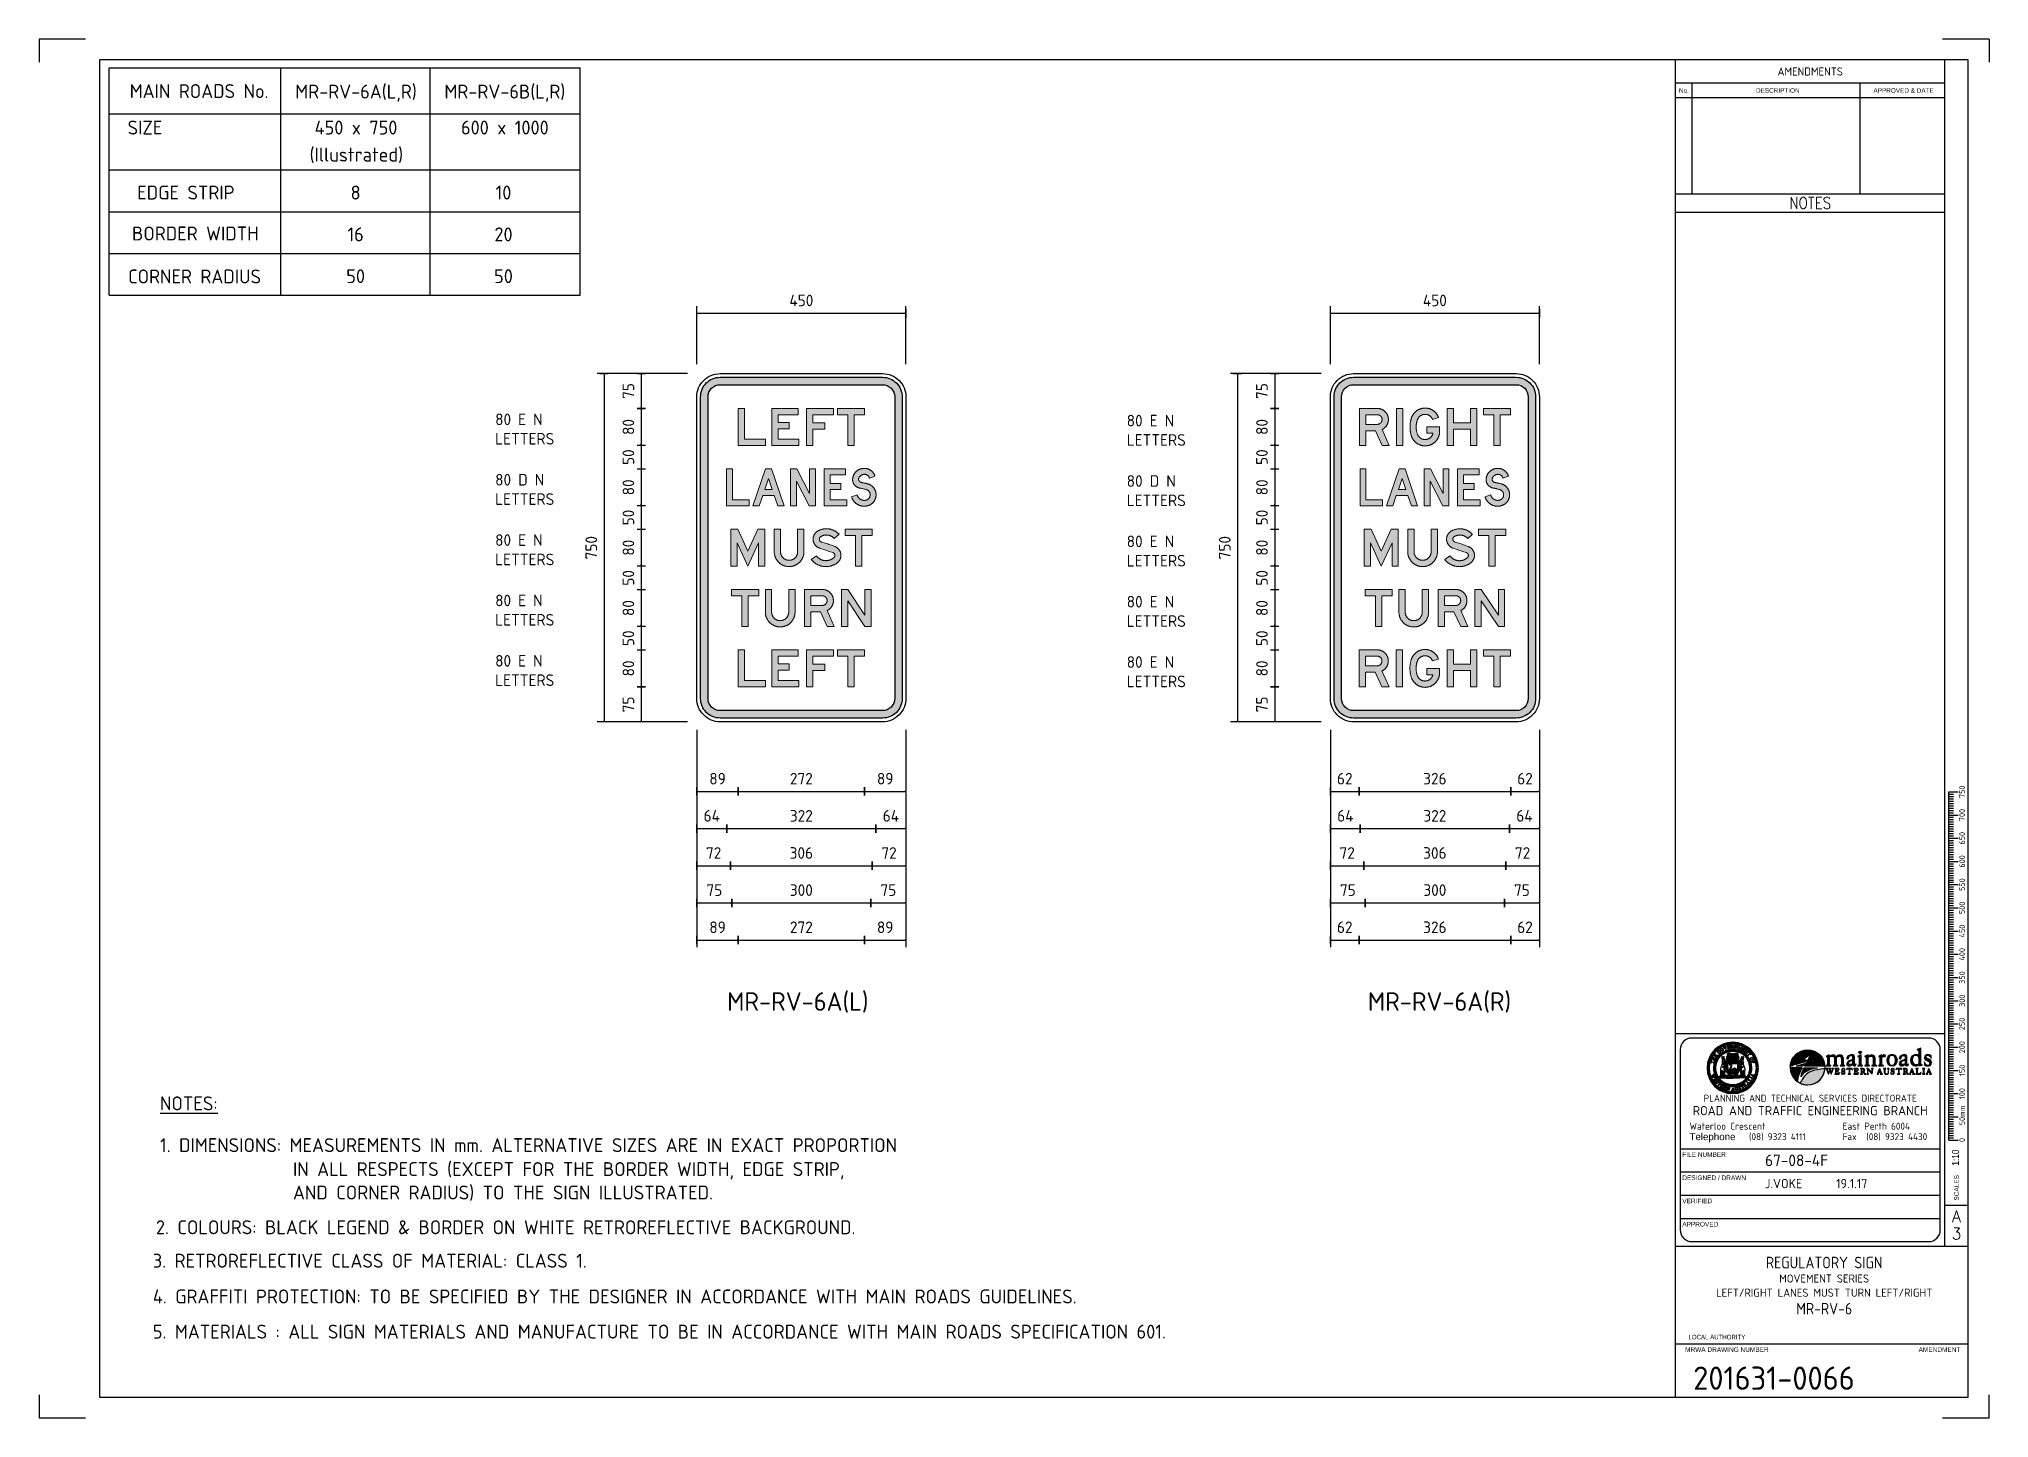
# Model space of a CAD drawing. Extents: x 0 to 420, y 0 to 297.
import ezdxf
from ezdxf.enums import TextEntityAlignment as Align

# ---------------------------------------------------------------- set-up
doc = ezdxf.new("R2010")
doc.units = 0
doc.layers.get('0').update_dxf_attribs({"linetype": 'CONTINUOUS'})
doc.layers.get('DEFPOINTS').update_dxf_attribs({"linetype": 'CONTINUOUS'})
for name, color, linetype in [('comments', 4, 'CONTINUOUS'), ('L18', 4, 'CONTINUOUS'), ('L25', 1, 'CONTINUOUS'), ('L35', 3, 'CONTINUOUS'), ('L50', 7, 'CONTINUOUS'), ('State Govt Logo', 4, 'CONTINUOUS'), ('T25', 1, 'CONTINUOUS'), ('TBLK18', 4, 'CONTINUOUS'), ('TBLK25', 1, 'CONTINUOUS'), ('TBLK35', 3, 'CONTINUOUS'), ('TBLK50', 7, 'CONTINUOUS')]:
    doc.layers.add(name, color=color, linetype=linetype)
doc.styles.add('HELV', font='helvs.shx')
doc.styles.add('HELVL', font='helvl', dxfattribs={"width": 0.8})
doc.styles.add('ISO', font='iso3098b.shx')
doc.styles.add('ROMAND', font='romand')
doc.dimstyles.new('SIGNSDIM', dxfattribs={"dimtxt": 2.5, "dimasz": 0.2, "dimexe": 1.5, "dimexo": 2, "dimgap": 1.5, "dimtad": 1, "dimdec": 4, "dimlfac": 10, "dimrnd": 1, "dimdsep": 46, "dimtxsty": 'ISO', "dimblk": 'SGNDIM', "dimcen": 2.5, "dimse2": 1, "dimadec": 0, "dimazin": 0, "dimtfac": 1, "dimtdec": 4, "dimtix": 1, "dimtmove": 0, "dimatfit": 3, "dimldrblk": 'SGNDIM', "dimfxl": 1, "dimtolj": 1, "dimtzin": 0, "dimarcsym": 0})

msp = doc.modelspace()

# ---------------------------------------------------------------- texts
at = {"layer": 'L35', "style": 'ISO'}
for s, p in [('MR-RV-6A(L)', (163.433757, 87.695569)), ('MR-RV-6A(R)', (301.644449, 87.695569))]:
    msp.add_text(s, height=4, dxfattribs=at).set_placement(p, align=Align.CENTER)
at = {"layer": 'T25', "color": 3, "style": 'ISO'}
for s, p in [('MAIN ROADS No.', (34.481399, 284.279177)), ('MR-RV-6A(L,R)', (68.278193, 284.175353)), ('MR-RV-6B(L,R)', (100.336692, 284.175353)), ('SIZE', (22.832337, 276.427205)), ('450 x 750', (68.278193, 276.427205)), ('600 x 1000', (100.336692, 276.427205)), ('(Illustrated)', (68.350379, 270.601287)), ('  EDGE STRIP', (29.818008, 262.43073)), ('8', (68.199592, 262.418069)), ('10', (100.047273, 262.418069)), (' BORDER WIDTH', (32.765153, 253.60787)), ('16', (68.199592, 253.418069)), ('20', (100.047273, 253.418069)), ('CORNER RADIUS', (33.505044, 244.359483)), ('50', (68.199592, 244.418069)), ('50', (100.047273, 244.418069))]:
    msp.add_text(s, height=3, dxfattribs=at).set_placement(p, align=Align.CENTER)
for s, p in [('%%UNOTES:', (26.068958, 66.259382)), ('1. DIMENSIONS: MEASUREMENTS IN mm. ALTERNATIVE SIZES ARE IN EXACT PROPORTION', (26.068958, 57.259382)), ('IN ALL RESPECTS (EXCEPT FOR THE BORDER WIDTH, EDGE STRIP, ', (54.702259, 52.102397)), ('AND CORNER RADIUS) TO THE SIGN ILLUSTRATED.', (54.702259, 47.061529)), ('2. COLOURS: BLACK LEGEND & BORDER ON WHITE RETROREFLECTIVE BACKGROUND.', (25.18556, 39.573707)), ('3. RETROREFLECTIVE CLASS OF MATERIAL: CLASS 1.', (24.523009, 32.369805)), ('4. GRAFFITI PROTECTION: TO BE SPECIFIED BY THE DESIGNER IN ACCORDANCE WITH MAIN ROADS GUIDELINES.', (24.523009, 24.673936)), ('5. MATERIALS : ALL SIGN MATERIALS AND MANUFACTURE TO BE IN ACCORDANCE WITH MAIN ROADS SPECIFICATION 601.', (24.523009, 17.097245))]:
    msp.add_text(s, height=3, dxfattribs=at).set_placement(p)

# ---------------------------------------------------------------- blocks, each defined once
blk = doc.blocks.new('A3BBLK')
at = {"layer": 'TBLK25'}
for p, q in [((10, 297), (0, 297)), ((0, 297), (0, 292)), ((420, 297), (410, 297)), ((420, 297), (420, 292)), ((0, 5), (0, 0)), ((420, 0), (420, 5)), ((0, 0), (10, 0)), ((410, 0), (420, 0))]:
    blk.add_line(p, q, dxfattribs=at)
at = {"layer": 'TBLK50'}
for p, q in [((415.5, 292.5), (13, 292.5)), ((13, 292.5), (13, 4.5)), ((352.5, 4.5), (352.5, 292.5)), ((415.5, 4.5), (415.5, 292.5)), ((13, 4.5), (415.5, 4.5))]:
    blk.add_line(p, q, dxfattribs=at)
blk = doc.blocks.new('MR logo')
at = {"layer": 'TBLK18'}
h = blk.add_hatch(color=256, dxfattribs=at)
edge = h.paths.add_edge_path()
edge.add_spline(control_points=[(0, -6.23), (-0.73, -5.99), (-1.5, -5.86), (-2.31, -5.86), (-2.31, -5.86), (-6.25, -5.86), (-9.48, -8.89), (-9.79, -12.74), (-9.79, -12.74), (-9.75, -12.71), (-9.7, -12.69), (-9.65, -12.67), (-9.65, -12.67), (-9.26, -12.56), (-5.85, -11.67), (-3.32, -11.01), (-3.32, -11.01), (-3.32, -11.01), (-3.32, -11.01), (-3.32, -11.01), (-3.32, -11.01), (-3.32, -11.01), (-3.31, -11.01), (-3.31, -11.01), (-3.31, -11.01), (-3.13, -10.71), (-2.94, -10.4), (-2.74, -10.09), (-2.74, -10.09), (-2.74, -10.09), (-2.74, -10.09), (-2.74, -10.09), (-2.74, -10.09), (-2.74, -10.09), (-2.74, -10.08), (-2.74, -10.08), (-2.74, -10.08), (-3.11, -10.04), (-3.47, -9.99), (-3.74, -9.94), (-3.74, -9.94), (-4.49, -9.8), (-1.74, -8.48), (-0.5, -6.89), (-0.5, -6.89), (-0.33, -6.7), (-0.26, -6.56), (0, -6.23)], knot_values=[0, 0, 0, 0, 0.083333, 0.083333, 0.083333, 0.083433, 0.166667, 0.166667, 0.166667, 0.166767, 0.25, 0.25, 0.25, 0.2501, 0.333333, 0.333333, 0.333333, 0.333433, 0.416667, 0.416667, 0.416667, 0.416767, 0.5, 0.5, 0.5, 0.5001, 0.583333, 0.583333, 0.583333, 0.583433, 0.666667, 0.666667, 0.666667, 0.666767, 0.75, 0.75, 0.75, 0.7501, 0.833333, 0.833333, 0.833333, 0.833433, 0.916667, 0.916667, 0.916667, 0.916767, 1, 1, 1, 1], degree=3, periodic=0)
h = blk.add_hatch(color=256, dxfattribs=at)
edge = h.paths.add_edge_path()
edge.add_spline(control_points=[(5.17, -12.87), (4.97, -9.81), (2.93, -7.24), (0.15, -6.27), (0.15, -6.27), (-0.72, -7.58), (-1.46, -8.75), (-2.1, -9.85), (-2.1, -9.85), (-2.1, -9.85), (-2.1, -9.85), (-2.1, -9.85), (-2.1, -9.85), (-2.1, -9.85), (-2.1, -9.85), (-2.1, -9.85), (-2.1, -9.85), (-1.46, -9.9), (-0.73, -9.97), (-0.29, -10.01), (-0.29, -10.01), (0.34, -10.07), (0.72, -10.24), (0, -10.47), (0, -10.47), (-0.6, -10.65), (-1.74, -11.01), (-2.95, -11.38), (-2.95, -11.38), (-2.93, -11.35), (-3.39, -12.25), (-3.62, -12.76), (-3.62, -12.76), (-3.62, -12.76), (-3.32, -12.76), (-3.32, -12.76), (-3.32, -12.76), (-3.32, -12.76), (-3.32, -12.76), (-3.32, -12.76), (-3.32, -12.76), (-0.78, -12.75), (1.84, -12.74), (4.53, -12.74), (4.53, -12.74), (4.81, -12.74), (5.03, -12.79), (5.17, -12.87)], knot_values=[0, 0, 0, 0, 0.083333, 0.083333, 0.083333, 0.083433, 0.166667, 0.166667, 0.166667, 0.166767, 0.25, 0.25, 0.25, 0.2501, 0.333333, 0.333333, 0.333333, 0.333433, 0.416667, 0.416667, 0.416667, 0.416767, 0.5, 0.5, 0.5, 0.5001, 0.583333, 0.583333, 0.583333, 0.583433, 0.666667, 0.666667, 0.666667, 0.666767, 0.75, 0.75, 0.75, 0.7501, 0.833333, 0.833333, 0.833333, 0.833433, 0.916667, 0.916667, 0.916667, 0.916767, 1, 1, 1, 1], degree=3, periodic=0)
h = blk.add_hatch(color=256, dxfattribs=at)
edge = h.paths.add_edge_path()
edge.add_spline(control_points=[(5.62, -12.7), (5.62, -12.7), (5.62, -12.5), (5.62, -12.5), (5.62, -12.5), (6.08, -12.47), (6.22, -12.47), (6.22, -11.91), (6.22, -11.91), (6.22, -11.91), (6.22, -9.16), (6.22, -9.16), (6.22, -9.16), (6.22, -8.8), (6, -8.68), (5.69, -8.54), (5.69, -8.54), (5.69, -8.54), (5.69, -8.45), (5.69, -8.45), (5.69, -8.45), (6.19, -8.36), (6.6, -8.12), (7.04, -7.95), (7.04, -7.95), (7.04, -7.95), (7.04, -8.82), (7.04, -8.82), (7.04, -8.82), (7.51, -8.3), (7.89, -7.95), (8.62, -7.95), (8.62, -7.95), (9.26, -7.95), (9.71, -8.33), (9.98, -8.89), (9.98, -8.89), (10.4, -8.4), (10.87, -7.95), (11.54, -7.95), (11.54, -7.95), (12.51, -7.95), (13.11, -8.91), (13.11, -9.67), (13.11, -9.67), (13.11, -9.67), (13.11, -11.91), (13.11, -11.91), (13.11, -11.91), (13.09, -12.47), (13.14, -12.47), (13.75, -12.5), (13.75, -12.5), (13.75, -12.5), (13.75, -12.7), (13.75, -12.7), (13.75, -12.7), (13.75, -12.7), (11.66, -12.7), (11.66, -12.7), (11.66, -12.7), (11.66, -12.7), (11.66, -12.5), (11.66, -12.5), (11.66, -12.5), (12.19, -12.47), (12.27, -12.47), (12.27, -11.91), (12.27, -11.91), (12.27, -11.91), (12.27, -9.63), (12.27, -9.63), (12.27, -9.63), (12.27, -8.91), (11.91, -8.42), (11.16, -8.42), (11.16, -8.42), (10.68, -8.42), (10.09, -8.86), (10.09, -9.36), (10.09, -9.36), (10.09, -9.36), (10.09, -11.91), (10.09, -11.91), (10.09, -11.91), (10.09, -12.47), (10.29, -12.47), (10.68, -12.5), (10.68, -12.5), (10.68, -12.5), (10.68, -12.7), (10.68, -12.7), (10.68, -12.7), (10.68, -12.7), (8.64, -12.7), (8.64, -12.7), (8.64, -12.7), (8.64, -12.7), (8.64, -12.5), (8.64, -12.5), (8.64, -12.5), (9.2, -12.47), (9.24, -12.45), (9.24, -11.89), (9.24, -11.89), (9.24, -11.89), (9.24, -9.57), (9.24, -9.57), (9.24, -9.57), (9.24, -8.88), (9, -8.42), (8.22, -8.42), (8.22, -8.42), (7.46, -8.42), (7.07, -9.06), (7.07, -9.26), (7.07, -9.26), (7.07, -9.26), (7.07, -11.91), (7.07, -11.91), (7.07, -11.91), (7.07, -12.47), (7.27, -12.47), (7.63, -12.5), (7.63, -12.5), (7.63, -12.5), (7.63, -12.7), (7.63, -12.7), (7.63, -12.7), (7.63, -12.7), (5.62, -12.7), (5.62, -12.7)], knot_values=[0, 0, 0, 0, 0.030303, 0.030303, 0.030303, 0.030403, 0.060606, 0.060606, 0.060606, 0.060706, 0.090909, 0.090909, 0.090909, 0.091009, 0.121212, 0.121212, 0.121212, 0.121312, 0.151515, 0.151515, 0.151515, 0.151615, 0.181818, 0.181818, 0.181818, 0.181918, 0.212121, 0.212121, 0.212121, 0.212221, 0.242424, 0.242424, 0.242424, 0.242524, 0.272727, 0.272727, 0.272727, 0.272827, 0.30303, 0.30303, 0.30303, 0.30313, 0.333333, 0.333333, 0.333333, 0.333433, 0.363636, 0.363636, 0.363636, 0.363736, 0.393939, 0.393939, 0.393939, 0.394039, 0.424242, 0.424242, 0.424242, 0.424342, 0.454545, 0.454545, 0.454545, 0.454645, 0.484848, 0.484848, 0.484848, 0.484948, 0.515152, 0.515152, 0.515152, 0.515252, 0.545455, 0.545455, 0.545455, 0.545555, 0.575758, 0.575758, 0.575758, 0.575858, 0.606061, 0.606061, 0.606061, 0.606161, 0.636364, 0.636364, 0.636364, 0.636464, 0.666667, 0.666667, 0.666667, 0.666767, 0.69697, 0.69697, 0.69697, 0.69707, 0.727273, 0.727273, 0.727273, 0.727373, 0.757576, 0.757576, 0.757576, 0.757676, 0.787879, 0.787879, 0.787879, 0.787979, 0.818182, 0.818182, 0.818182, 0.818282, 0.848485, 0.848485, 0.848485, 0.848585, 0.878788, 0.878788, 0.878788, 0.878888, 0.909091, 0.909091, 0.909091, 0.909191, 0.939394, 0.939394, 0.939394, 0.939494, 0.969697, 0.969697, 0.969697, 0.969797, 1, 1, 1, 1], degree=3, periodic=0)
h = blk.add_hatch(color=256, dxfattribs=at)
edge = h.paths.add_edge_path()
edge.add_spline(control_points=[(17.02, -8.7), (17.02, -8.27), (16.75, -8.14), (16.35, -8.14), (16.35, -8.14), (15.97, -8.14), (15.41, -8.38), (15.41, -8.66), (15.41, -8.66), (15.41, -8.72), (15.42, -8.79), (15.42, -8.89), (15.42, -8.89), (15.42, -9.3), (15.33, -9.59), (14.87, -9.59), (14.87, -9.59), (14.68, -9.59), (14.55, -9.4), (14.55, -9.23), (14.55, -9.23), (14.55, -8.99), (14.71, -8.77), (14.93, -8.57), (14.93, -8.57), (15.42, -8.16), (16.19, -7.83), (16.82, -7.83), (16.82, -7.83), (17.48, -7.83), (17.83, -8.23), (17.83, -8.87), (17.83, -8.87), (17.83, -8.87), (17.83, -11.74), (17.83, -11.74), (17.83, -11.74), (17.83, -11.92), (17.83, -12.25), (18.07, -12.25), (18.07, -12.25), (18.25, -12.25), (18.34, -12.02), (18.37, -11.89), (18.37, -11.89), (18.37, -11.89), (18.55, -11.89), (18.55, -11.89), (18.55, -11.89), (18.49, -12.4), (18.28, -12.7), (17.76, -12.7), (17.76, -12.7), (17.37, -12.7), (17.03, -12.33), (17.02, -11.96), (17.02, -11.96), (16.52, -12.33), (16.18, -12.7), (15.51, -12.7), (15.51, -12.7), (15.02, -12.7), (14.56, -12.3), (14.56, -11.79), (14.56, -11.79), (14.56, -10.61), (16.15, -10.24), (17.02, -9.87), (17.02, -9.87), (17.02, -9.87), (17.02, -8.7), (17.02, -8.7)], knot_values=[0, 0, 0, 0, 0.055556, 0.055556, 0.055556, 0.055656, 0.111111, 0.111111, 0.111111, 0.111211, 0.166667, 0.166667, 0.166667, 0.166767, 0.222222, 0.222222, 0.222222, 0.222322, 0.277778, 0.277778, 0.277778, 0.277878, 0.333333, 0.333333, 0.333333, 0.333433, 0.388889, 0.388889, 0.388889, 0.388989, 0.444444, 0.444444, 0.444444, 0.444544, 0.5, 0.5, 0.5, 0.5001, 0.555556, 0.555556, 0.555556, 0.555656, 0.611111, 0.611111, 0.611111, 0.611211, 0.666667, 0.666667, 0.666667, 0.666767, 0.722222, 0.722222, 0.722222, 0.722322, 0.777778, 0.777778, 0.777778, 0.777878, 0.833333, 0.833333, 0.833333, 0.833433, 0.888889, 0.888889, 0.888889, 0.888989, 0.944444, 0.944444, 0.944444, 0.944544, 1, 1, 1, 1], degree=3, periodic=0)
edge = h.paths.add_edge_path(flags=16)
edge.add_spline(control_points=[(17.02, -10.11), (16.53, -10.32), (15.29, -10.67), (15.29, -11.34), (15.29, -11.34), (15.29, -11.78), (15.61, -12.14), (16.06, -12.14), (16.06, -12.14), (16.47, -12.14), (16.7, -11.96), (17.02, -11.72), (17.02, -11.72), (17.02, -11.72), (17.02, -10.11), (17.02, -10.11)], knot_values=[0, 0, 0, 0, 0.25, 0.25, 0.25, 0.2501, 0.5, 0.5, 0.5, 0.5001, 0.75, 0.75, 0.75, 0.7501, 1, 1, 1, 1], degree=3, periodic=0)
h = blk.add_hatch(color=256, dxfattribs=at)
edge = h.paths.add_edge_path()
edge.add_spline(control_points=[(19.33, -12.7), (19.33, -12.7), (19.33, -12.5), (19.33, -12.5), (19.33, -12.5), (19.81, -12.47), (19.95, -12.47), (19.95, -11.91), (19.95, -11.91), (19.95, -11.91), (19.95, -9.33), (19.95, -9.33), (19.95, -9.33), (19.95, -9.11), (19.95, -8.8), (19.76, -8.68), (19.76, -8.68), (19.62, -8.6), (19.53, -8.59), (19.37, -8.57), (19.37, -8.57), (19.37, -8.57), (19.37, -8.47), (19.37, -8.47), (19.37, -8.47), (19.83, -8.27), (20.32, -8.08), (20.8, -7.89), (20.8, -7.89), (20.8, -7.89), (20.8, -11.91), (20.8, -11.91), (20.8, -11.91), (20.8, -12.47), (20.94, -12.47), (21.39, -12.5), (21.39, -12.5), (21.39, -12.5), (21.39, -12.7), (21.39, -12.7), (21.39, -12.7), (21.39, -12.7), (19.33, -12.7), (19.33, -12.7)], knot_values=[0, 0, 0, 0, 0.090909, 0.090909, 0.090909, 0.091009, 0.181818, 0.181818, 0.181818, 0.181918, 0.272727, 0.272727, 0.272727, 0.272827, 0.363636, 0.363636, 0.363636, 0.363736, 0.454545, 0.454545, 0.454545, 0.454645, 0.545455, 0.545455, 0.545455, 0.545555, 0.636364, 0.636364, 0.636364, 0.636464, 0.727273, 0.727273, 0.727273, 0.727373, 0.818182, 0.818182, 0.818182, 0.818282, 0.909091, 0.909091, 0.909091, 0.909191, 1, 1, 1, 1], degree=3, periodic=0)
h = blk.add_hatch(color=256, dxfattribs=at)
edge = h.paths.add_edge_path()
edge.add_spline(control_points=[(19.69, -6.85), (19.69, -7.16), (19.95, -7.42), (20.26, -7.42), (20.26, -7.42), (20.58, -7.42), (20.83, -7.16), (20.83, -6.85), (20.83, -6.85), (20.83, -6.53), (20.58, -6.28), (20.26, -6.28), (20.26, -6.28), (19.95, -6.28), (19.69, -6.53), (19.69, -6.85)], knot_values=[0, 0, 0, 0, 0.25, 0.25, 0.25, 0.2501, 0.5, 0.5, 0.5, 0.5001, 0.75, 0.75, 0.75, 0.7501, 1, 1, 1, 1], degree=3, periodic=0)
h = blk.add_hatch(color=256, dxfattribs=at)
edge = h.paths.add_edge_path()
edge.add_spline(control_points=[(22.29, -12.7), (22.29, -12.7), (22.29, -12.5), (22.29, -12.5), (22.29, -12.5), (22.77, -12.47), (22.91, -12.47), (22.91, -11.91), (22.91, -11.91), (22.91, -11.91), (22.91, -9.24), (22.91, -9.24), (22.91, -9.24), (22.91, -8.84), (22.76, -8.68), (22.39, -8.57), (22.39, -8.57), (22.39, -8.57), (22.39, -8.45), (22.39, -8.45), (22.39, -8.45), (22.87, -8.31), (23.3, -8.12), (23.76, -7.95), (23.76, -7.95), (23.76, -7.95), (23.76, -8.77), (23.76, -8.77), (23.76, -8.77), (24.2, -8.31), (24.54, -7.95), (25.22, -7.95), (25.22, -7.95), (25.99, -7.95), (26.78, -8.56), (26.78, -9.36), (26.78, -9.36), (26.78, -9.36), (26.78, -11.91), (26.78, -11.91), (26.78, -11.91), (26.78, -12.47), (27.07, -12.47), (27.44, -12.5), (27.44, -12.5), (27.44, -12.5), (27.44, -12.7), (27.44, -12.7), (27.44, -12.7), (27.44, -12.7), (25.31, -12.7), (25.31, -12.7), (25.31, -12.7), (25.31, -12.7), (25.31, -12.5), (25.31, -12.5), (25.31, -12.5), (25.8, -12.47), (25.93, -12.47), (25.93, -11.91), (25.93, -11.91), (25.93, -11.91), (25.93, -9.55), (25.93, -9.55), (25.93, -9.55), (25.93, -8.87), (25.56, -8.42), (24.87, -8.42), (24.87, -8.42), (24.4, -8.42), (23.76, -8.87), (23.76, -9.36), (23.76, -9.36), (23.76, -9.36), (23.76, -11.91), (23.76, -11.91), (23.76, -11.91), (23.76, -12.47), (23.9, -12.47), (24.36, -12.5), (24.36, -12.5), (24.36, -12.5), (24.36, -12.7), (24.36, -12.7), (24.36, -12.7), (24.36, -12.7), (22.29, -12.7), (22.29, -12.7)], knot_values=[0, 0, 0, 0, 0.045455, 0.045455, 0.045455, 0.045555, 0.090909, 0.090909, 0.090909, 0.091009, 0.136364, 0.136364, 0.136364, 0.136464, 0.181818, 0.181818, 0.181818, 0.181918, 0.227273, 0.227273, 0.227273, 0.227373, 0.272727, 0.272727, 0.272727, 0.272827, 0.318182, 0.318182, 0.318182, 0.318282, 0.363636, 0.363636, 0.363636, 0.363736, 0.409091, 0.409091, 0.409091, 0.409191, 0.454545, 0.454545, 0.454545, 0.454645, 0.5, 0.5, 0.5, 0.5001, 0.545455, 0.545455, 0.545455, 0.545555, 0.590909, 0.590909, 0.590909, 0.591009, 0.636364, 0.636364, 0.636364, 0.636464, 0.681818, 0.681818, 0.681818, 0.681918, 0.727273, 0.727273, 0.727273, 0.727373, 0.772727, 0.772727, 0.772727, 0.772827, 0.818182, 0.818182, 0.818182, 0.818282, 0.863636, 0.863636, 0.863636, 0.863736, 0.909091, 0.909091, 0.909091, 0.909191, 0.954545, 0.954545, 0.954545, 0.954645, 1, 1, 1, 1], degree=3, periodic=0)
h = blk.add_hatch(color=256, dxfattribs=at)
edge = h.paths.add_edge_path()
edge.add_spline(control_points=[(28.2, -12.7), (28.2, -12.7), (28.2, -12.5), (28.2, -12.5), (28.2, -12.5), (28.67, -12.47), (28.81, -12.47), (28.81, -11.91), (28.81, -11.91), (28.81, -11.91), (28.81, -9.19), (28.81, -9.19), (28.81, -9.19), (28.81, -8.77), (28.69, -8.75), (28.32, -8.57), (28.32, -8.57), (28.32, -8.57), (28.32, -8.47), (28.32, -8.47), (28.32, -8.47), (28.76, -8.31), (29.19, -8.09), (29.63, -7.92), (29.63, -7.92), (29.63, -7.92), (29.63, -8.69), (29.63, -8.69), (29.63, -8.69), (29.9, -8.38), (30.24, -7.87), (30.71, -7.87), (30.71, -7.87), (31.02, -7.87), (31.27, -8.04), (31.27, -8.36), (31.27, -8.36), (31.27, -8.6), (31.09, -8.77), (30.87, -8.77), (30.87, -8.77), (30.7, -8.77), (30.51, -8.59), (30.24, -8.59), (30.24, -8.59), (30.05, -8.59), (29.66, -8.89), (29.66, -9.06), (29.66, -9.06), (29.66, -9.06), (29.66, -11.91), (29.66, -11.91), (29.66, -11.91), (29.66, -12.47), (29.8, -12.47), (30.34, -12.5), (30.34, -12.5), (30.34, -12.5), (30.34, -12.7), (30.34, -12.7), (30.34, -12.7), (30.34, -12.7), (28.2, -12.7), (28.2, -12.7)], knot_values=[0, 0, 0, 0, 0.0625, 0.0625, 0.0625, 0.0626, 0.125, 0.125, 0.125, 0.1251, 0.1875, 0.1875, 0.1875, 0.1876, 0.25, 0.25, 0.25, 0.2501, 0.3125, 0.3125, 0.3125, 0.3126, 0.375, 0.375, 0.375, 0.3751, 0.4375, 0.4375, 0.4375, 0.4376, 0.5, 0.5, 0.5, 0.5001, 0.5625, 0.5625, 0.5625, 0.5626, 0.625, 0.625, 0.625, 0.6251, 0.6875, 0.6875, 0.6875, 0.6876, 0.75, 0.75, 0.75, 0.7501, 0.8125, 0.8125, 0.8125, 0.8126, 0.875, 0.875, 0.875, 0.8751, 0.9375, 0.9375, 0.9375, 0.9376, 1, 1, 1, 1], degree=3, periodic=0)
h = blk.add_hatch(color=256, dxfattribs=at)
edge = h.paths.add_edge_path(flags=16)
edge.add_spline(control_points=[(34.06, -8.04), (33.07, -8.04), (32.7, -9.17), (32.7, -10.26), (32.7, -10.26), (32.7, -11.36), (33.07, -12.5), (34.06, -12.5), (34.06, -12.5), (35.06, -12.5), (35.42, -11.36), (35.42, -10.26), (35.42, -10.26), (35.42, -9.17), (35.06, -8.04), (34.06, -8.04)], knot_values=[0, 0, 0, 0, 0.25, 0.25, 0.25, 0.2501, 0.5, 0.5, 0.5, 0.5001, 0.75, 0.75, 0.75, 0.7501, 1, 1, 1, 1], degree=3, periodic=0)
edge = h.paths.add_edge_path()
edge.add_spline(control_points=[(34.06, -12.7), (32.69, -12.7), (31.79, -11.62), (31.79, -10.26), (31.79, -10.26), (31.79, -8.91), (32.69, -7.83), (34.06, -7.83), (34.06, -7.83), (35.43, -7.83), (36.34, -8.91), (36.34, -10.26), (36.34, -10.26), (36.34, -11.62), (35.43, -12.7), (34.06, -12.7)], knot_values=[0, 0, 0, 0, 0.25, 0.25, 0.25, 0.2501, 0.5, 0.5, 0.5, 0.5001, 0.75, 0.75, 0.75, 0.7501, 1, 1, 1, 1], degree=3, periodic=0)
h = blk.add_hatch(color=256, dxfattribs=at)
edge = h.paths.add_edge_path(flags=16)
edge.add_spline(control_points=[(39.64, -10.11), (39.17, -10.32), (37.92, -10.67), (37.92, -11.34), (37.92, -11.34), (37.92, -11.78), (38.24, -12.14), (38.7, -12.14), (38.7, -12.14), (39.1, -12.14), (39.34, -11.96), (39.64, -11.72), (39.64, -11.72), (39.64, -11.72), (39.64, -10.11), (39.64, -10.11)], knot_values=[0, 0, 0, 0, 0.25, 0.25, 0.25, 0.2501, 0.5, 0.5, 0.5, 0.5001, 0.75, 0.75, 0.75, 0.7501, 1, 1, 1, 1], degree=3, periodic=0)
edge = h.paths.add_edge_path()
edge.add_spline(control_points=[(39.64, -8.7), (39.64, -8.27), (39.38, -8.14), (38.98, -8.14), (38.98, -8.14), (38.59, -8.14), (38.04, -8.38), (38.04, -8.66), (38.04, -8.66), (38.04, -8.72), (38.05, -8.79), (38.05, -8.89), (38.05, -8.89), (38.05, -9.3), (37.97, -9.59), (37.5, -9.59), (37.5, -9.59), (37.31, -9.59), (37.18, -9.4), (37.18, -9.23), (37.18, -9.23), (37.18, -8.99), (37.34, -8.77), (37.57, -8.57), (37.57, -8.57), (38.05, -8.16), (38.82, -7.83), (39.46, -7.83), (39.46, -7.83), (40.11, -7.83), (40.46, -8.23), (40.46, -8.87), (40.46, -8.87), (40.46, -8.87), (40.46, -11.74), (40.46, -11.74), (40.46, -11.74), (40.46, -11.92), (40.46, -12.25), (40.71, -12.25), (40.71, -12.25), (40.88, -12.25), (40.98, -12.02), (41.01, -11.89), (41.01, -11.89), (41.01, -11.89), (41.18, -11.89), (41.18, -11.89), (41.18, -11.89), (41.13, -12.4), (40.92, -12.7), (40.4, -12.7), (40.4, -12.7), (40, -12.7), (39.67, -12.33), (39.66, -11.96), (39.66, -11.96), (39.15, -12.33), (38.81, -12.7), (38.15, -12.7), (38.15, -12.7), (37.65, -12.7), (37.19, -12.3), (37.19, -11.79), (37.19, -11.79), (37.19, -10.61), (38.78, -10.24), (39.64, -9.87), (39.64, -9.87), (39.64, -9.87), (39.64, -8.7), (39.64, -8.7)], knot_values=[0, 0, 0, 0, 0.055556, 0.055556, 0.055556, 0.055656, 0.111111, 0.111111, 0.111111, 0.111211, 0.166667, 0.166667, 0.166667, 0.166767, 0.222222, 0.222222, 0.222222, 0.222322, 0.277778, 0.277778, 0.277778, 0.277878, 0.333333, 0.333333, 0.333333, 0.333433, 0.388889, 0.388889, 0.388889, 0.388989, 0.444444, 0.444444, 0.444444, 0.444544, 0.5, 0.5, 0.5, 0.5001, 0.555556, 0.555556, 0.555556, 0.555656, 0.611111, 0.611111, 0.611111, 0.611211, 0.666667, 0.666667, 0.666667, 0.666767, 0.722222, 0.722222, 0.722222, 0.722322, 0.777778, 0.777778, 0.777778, 0.777878, 0.833333, 0.833333, 0.833333, 0.833433, 0.888889, 0.888889, 0.888889, 0.888989, 0.944444, 0.944444, 0.944444, 0.944544, 1, 1, 1, 1], degree=3, periodic=0)
h = blk.add_hatch(color=256, dxfattribs=at)
edge = h.paths.add_edge_path(flags=16)
edge.add_spline(control_points=[(45.62, -9.56), (45.62, -8.21), (44.68, -8.03), (44.35, -8.03), (44.35, -8.03), (43.23, -8.03), (42.92, -9.19), (42.92, -10.1), (42.92, -10.1), (42.92, -11.92), (44.01, -12.25), (44.47, -12.25), (44.47, -12.25), (44.93, -12.25), (45.32, -12.02), (45.62, -11.7), (45.62, -11.7), (45.62, -11.7), (45.62, -9.56), (45.62, -9.56)], knot_values=[0, 0, 0, 0, 0.2, 0.2, 0.2, 0.2001, 0.4, 0.4, 0.4, 0.4001, 0.6, 0.6, 0.6, 0.6001, 0.8, 0.8, 0.8, 0.8001, 1, 1, 1, 1], degree=3, periodic=0)
edge = h.paths.add_edge_path()
edge.add_spline(control_points=[(45.6, -6.47), (45.6, -6.23), (45.61, -5.97), (45.33, -5.85), (45.33, -5.85), (45.19, -5.79), (45.08, -5.77), (44.93, -5.77), (44.93, -5.77), (44.93, -5.77), (44.93, -5.68), (44.93, -5.68), (44.93, -5.68), (45.45, -5.5), (45.93, -5.26), (46.44, -5.09), (46.44, -5.09), (46.44, -5.09), (46.44, -12.04), (46.44, -12.04), (46.44, -12.04), (46.44, -12.04), (47, -12.21), (47, -12.21), (47, -12.21), (47, -12.21), (47, -12.29), (47, -12.29), (47, -12.29), (47, -12.29), (45.6, -12.7), (45.6, -12.7), (45.6, -12.7), (45.6, -12.7), (45.6, -11.96), (45.6, -11.96), (45.6, -11.96), (45.6, -11.96), (45.58, -11.96), (45.58, -11.96), (45.58, -11.96), (45.21, -12.44), (44.72, -12.7), (44.1, -12.7), (44.1, -12.7), (42.77, -12.7), (42.03, -11.55), (42.03, -10.32), (42.03, -10.32), (42.03, -8.89), (42.88, -7.83), (44.36, -7.83), (44.36, -7.83), (44.78, -7.83), (45.2, -7.97), (45.6, -8.16), (45.6, -8.16), (45.6, -8.16), (45.6, -6.47), (45.6, -6.47)], knot_values=[0, 0, 0, 0, 0.066667, 0.066667, 0.066667, 0.066767, 0.133333, 0.133333, 0.133333, 0.133433, 0.2, 0.2, 0.2, 0.2001, 0.266667, 0.266667, 0.266667, 0.266767, 0.333333, 0.333333, 0.333333, 0.333433, 0.4, 0.4, 0.4, 0.4001, 0.466667, 0.466667, 0.466667, 0.466767, 0.533333, 0.533333, 0.533333, 0.533433, 0.6, 0.6, 0.6, 0.6001, 0.666667, 0.666667, 0.666667, 0.666767, 0.733333, 0.733333, 0.733333, 0.733433, 0.8, 0.8, 0.8, 0.8001, 0.866667, 0.866667, 0.866667, 0.866767, 0.933333, 0.933333, 0.933333, 0.933433, 1, 1, 1, 1], degree=3, periodic=0)
h = blk.add_hatch(color=256, dxfattribs=at)
edge = h.paths.add_edge_path()
edge.add_spline(control_points=[(48, -11.09), (48, -11.09), (48.13, -11.09), (48.13, -11.09), (48.13, -11.09), (48.32, -11.72), (48.54, -12.5), (49.35, -12.5), (49.35, -12.5), (49.97, -12.5), (50.29, -12.14), (50.29, -11.53), (50.29, -11.53), (50.29, -10.87), (49.62, -10.67), (49.14, -10.4), (49.14, -10.4), (48.54, -10.05), (48.01, -9.79), (48.01, -9.04), (48.01, -9.04), (48.01, -8.24), (48.75, -7.83), (49.47, -7.83), (49.47, -7.83), (49.95, -7.83), (50.42, -8.01), (50.87, -8.16), (50.87, -8.16), (50.87, -8.16), (50.87, -9.3), (50.87, -9.3), (50.87, -9.3), (50.87, -9.3), (50.7, -9.3), (50.7, -9.3), (50.7, -9.3), (50.58, -8.66), (50.14, -8.04), (49.42, -8.04), (49.42, -8.04), (48.98, -8.04), (48.69, -8.36), (48.69, -8.8), (48.69, -8.8), (48.69, -9.72), (51.1, -9.69), (51.1, -11.25), (51.1, -11.25), (51.1, -12.23), (50.25, -12.7), (49.37, -12.7), (49.37, -12.7), (48.89, -12.7), (48.43, -12.6), (48, -12.36), (48, -12.36), (48, -12.36), (48, -11.09), (48, -11.09)], knot_values=[0, 0, 0, 0, 0.066667, 0.066667, 0.066667, 0.066767, 0.133333, 0.133333, 0.133333, 0.133433, 0.2, 0.2, 0.2, 0.2001, 0.266667, 0.266667, 0.266667, 0.266767, 0.333333, 0.333333, 0.333333, 0.333433, 0.4, 0.4, 0.4, 0.4001, 0.466667, 0.466667, 0.466667, 0.466767, 0.533333, 0.533333, 0.533333, 0.533433, 0.6, 0.6, 0.6, 0.6001, 0.666667, 0.666667, 0.666667, 0.666767, 0.733333, 0.733333, 0.733333, 0.733433, 0.8, 0.8, 0.8, 0.8001, 0.866667, 0.866667, 0.866667, 0.866767, 0.933333, 0.933333, 0.933333, 0.933433, 1, 1, 1, 1], degree=3, periodic=0)
h = blk.add_hatch(color=256, dxfattribs=at)
edge = h.paths.add_edge_path()
edge.add_spline(control_points=[(-6.49, -19.58), (-8.49, -18.23), (-9.8, -15.94), (-9.81, -13.36), (-9.81, -13.36), (-9.8, -13.36), (-9.78, -13.37), (-9.76, -13.38), (-9.76, -13.38), (-9.76, -13.38), (-7.54, -13.43), (-4.93, -13.48), (-4.93, -13.48), (-4.93, -13.48), (-4.93, -13.48), (-4.93, -13.48), (-4.93, -13.48), (-4.93, -13.48), (-4.71, -13.49), (-4.71, -13.49), (-4.71, -13.49), (-5.79, -15.6), (-6.37, -17.32), (-6.5, -18.5), (-6.5, -18.5), (-6.54, -18.9), (-6.54, -19.28), (-6.49, -19.58)], knot_values=[0, 0, 0, 0, 0.142857, 0.142857, 0.142857, 0.142957, 0.285714, 0.285714, 0.285714, 0.285814, 0.428571, 0.428571, 0.428571, 0.428671, 0.571429, 0.571429, 0.571429, 0.571529, 0.714286, 0.714286, 0.714286, 0.714386, 0.857143, 0.857143, 0.857143, 0.857243, 1, 1, 1, 1], degree=3, periodic=0)
h = blk.add_hatch(color=256, dxfattribs=at)
edge = h.paths.add_edge_path()
edge.add_spline(control_points=[(-3.67, -11.61), (-5.39, -12.14), (-7.05, -12.67), (-7.25, -12.77), (-7.25, -12.77), (-6.3, -12.77), (-5.33, -12.76), (-4.36, -12.76), (-4.36, -12.76), (-4.36, -12.76), (-4.33, -12.76), (-4.33, -12.76), (-4.33, -12.76), (-4.12, -12.37), (-3.89, -11.97), (-3.67, -11.61), (-3.67, -11.61), (-3.67, -11.61), (-3.67, -11.61), (-3.67, -11.61)], knot_values=[0, 0, 0, 0, 0.2, 0.2, 0.2, 0.2001, 0.4, 0.4, 0.4, 0.4001, 0.6, 0.6, 0.6, 0.6001, 0.8, 0.8, 0.8, 0.8001, 1, 1, 1, 1], degree=3, periodic=0)
h = blk.add_hatch(color=256, dxfattribs=at)
edge = h.paths.add_edge_path()
edge.add_spline(control_points=[(5.18, -13.63), (5.04, -17.65), (1.74, -20.86), (-2.31, -20.86), (-2.31, -20.86), (-3.54, -20.86), (-4.7, -20.56), (-5.72, -20.03), (-5.72, -20.03), (-5.45, -19.83), (-5.1, -19.38), (-4.66, -18.6), (-4.66, -18.6), (-2.32, -14.44), (1.05, -14.48), (4.49, -13.92), (4.49, -13.92), (4.8, -13.87), (5.03, -13.76), (5.18, -13.63)], knot_values=[0, 0, 0, 0, 0.2, 0.2, 0.2, 0.2001, 0.4, 0.4, 0.4, 0.4001, 0.6, 0.6, 0.6, 0.6001, 0.8, 0.8, 0.8, 0.8001, 1, 1, 1, 1], degree=3, periodic=0)
h = blk.add_hatch(color=256, dxfattribs=at)
edge = h.paths.add_edge_path()
edge.add_spline(control_points=[(-3.94, -13.5), (-4.43, -14.7), (-4.82, -15.93), (-5.15, -17.32), (-5.15, -17.32), (-4.41, -15.04), (-0.2, -13.79), (1.95, -13.58), (1.95, -13.58), (0.58, -13.58), (-1.59, -13.55), (-3.68, -13.51), (-3.68, -13.51), (-3.68, -13.51), (-3.68, -13.51), (-3.68, -13.51), (-3.68, -13.51), (-3.68, -13.51), (-3.94, -13.5), (-3.94, -13.5)], knot_values=[0, 0, 0, 0, 0.2, 0.2, 0.2, 0.2001, 0.4, 0.4, 0.4, 0.4001, 0.6, 0.6, 0.6, 0.6001, 0.8, 0.8, 0.8, 0.8001, 1, 1, 1, 1], degree=3, periodic=0)
h = blk.add_hatch(color=256, dxfattribs=at)
edge = h.paths.add_edge_path()
edge.add_spline(control_points=[(-2.27, -10.14), (-2.4, -10.37), (-2.53, -10.61), (-2.66, -10.84), (-2.66, -10.84), (-2.65, -10.84), (-0.7, -10.33), (-0.56, -10.29), (-0.56, -10.29), (-0.56, -10.29), (-1.39, -10.23), (-2.26, -10.14), (-2.26, -10.14), (-2.26, -10.14), (-2.26, -10.14), (-2.26, -10.14), (-2.26, -10.14), (-2.26, -10.14), (-2.27, -10.14), (-2.27, -10.14)], knot_values=[0, 0, 0, 0, 0.2, 0.2, 0.2, 0.2001, 0.4, 0.4, 0.4, 0.4001, 0.6, 0.6, 0.6, 0.6001, 0.8, 0.8, 0.8, 0.8001, 1, 1, 1, 1], degree=3, periodic=0)
h = blk.add_hatch(color=256, dxfattribs=at)
edge = h.paths.add_edge_path()
edge.add_spline(control_points=[(5.57, -13.82), (5.57, -13.82), (6.41, -13.82), (6.41, -13.82), (6.41, -13.82), (6.41, -13.82), (6.41, -13.89), (6.41, -13.89), (6.41, -13.89), (6.26, -13.9), (6.15, -13.91), (6.15, -13.99), (6.15, -13.99), (6.15, -14), (6.15, -14.02), (6.17, -14.06), (6.17, -14.06), (6.17, -14.06), (6.76, -15.72), (6.76, -15.72), (6.76, -15.72), (6.76, -15.72), (6.77, -15.72), (6.77, -15.72), (6.77, -15.72), (6.77, -15.72), (7.2, -14.49), (7.2, -14.49), (7.2, -14.49), (7.2, -14.49), (7.09, -14.18), (7.09, -14.18), (7.09, -14.18), (7.06, -14.09), (7.02, -13.99), (6.96, -13.95), (6.96, -13.95), (6.9, -13.9), (6.81, -13.9), (6.73, -13.89), (6.73, -13.89), (6.73, -13.89), (6.73, -13.82), (6.73, -13.82), (6.73, -13.82), (6.73, -13.82), (7.72, -13.82), (7.72, -13.82), (7.72, -13.82), (7.72, -13.82), (7.72, -13.89), (7.72, -13.89), (7.72, -13.89), (7.59, -13.9), (7.42, -13.91), (7.42, -14.07), (7.42, -14.07), (7.42, -14.11), (7.51, -14.35), (7.53, -14.4), (7.53, -14.4), (7.53, -14.4), (7.98, -15.69), (7.98, -15.69), (7.98, -15.69), (7.98, -15.69), (7.98, -15.69), (7.98, -15.69), (7.98, -15.69), (7.98, -15.69), (8.21, -14.94), (8.21, -14.94), (8.21, -14.94), (8.27, -14.75), (8.44, -14.26), (8.44, -14.06), (8.44, -14.06), (8.44, -13.91), (8.28, -13.91), (8.16, -13.89), (8.16, -13.89), (8.16, -13.89), (8.16, -13.82), (8.16, -13.82), (8.16, -13.82), (8.16, -13.82), (8.79, -13.82), (8.79, -13.82), (8.79, -13.82), (8.79, -13.82), (8.79, -13.89), (8.79, -13.89), (8.79, -13.89), (8.58, -13.93), (8.52, -14.23), (8.47, -14.4), (8.47, -14.4), (8.47, -14.4), (7.88, -16.27), (7.88, -16.27), (7.88, -16.27), (7.88, -16.27), (7.82, -16.27), (7.82, -16.27), (7.82, -16.27), (7.82, -16.27), (7.25, -14.6), (7.25, -14.6), (7.25, -14.6), (7.25, -14.6), (7.24, -14.6), (7.24, -14.6), (7.24, -14.6), (7.24, -14.6), (6.66, -16.27), (6.66, -16.27), (6.66, -16.27), (6.66, -16.27), (6.61, -16.27), (6.61, -16.27), (6.61, -16.27), (6.61, -16.27), (5.83, -14.21), (5.83, -14.21), (5.83, -14.21), (5.78, -14.11), (5.77, -14.01), (5.71, -13.95), (5.71, -13.95), (5.68, -13.92), (5.64, -13.9), (5.57, -13.89), (5.57, -13.89), (5.57, -13.89), (5.57, -13.82), (5.57, -13.82)], knot_values=[0, 0, 0, 0, 0.029412, 0.029412, 0.029412, 0.029512, 0.058824, 0.058824, 0.058824, 0.058924, 0.088235, 0.088235, 0.088235, 0.088335, 0.117647, 0.117647, 0.117647, 0.117747, 0.147059, 0.147059, 0.147059, 0.147159, 0.176471, 0.176471, 0.176471, 0.176571, 0.205882, 0.205882, 0.205882, 0.205982, 0.235294, 0.235294, 0.235294, 0.235394, 0.264706, 0.264706, 0.264706, 0.264806, 0.294118, 0.294118, 0.294118, 0.294218, 0.323529, 0.323529, 0.323529, 0.323629, 0.352941, 0.352941, 0.352941, 0.353041, 0.382353, 0.382353, 0.382353, 0.382453, 0.411765, 0.411765, 0.411765, 0.411865, 0.441176, 0.441176, 0.441176, 0.441276, 0.470588, 0.470588, 0.470588, 0.470688, 0.5, 0.5, 0.5, 0.5001, 0.529412, 0.529412, 0.529412, 0.529512, 0.558824, 0.558824, 0.558824, 0.558924, 0.588235, 0.588235, 0.588235, 0.588335, 0.617647, 0.617647, 0.617647, 0.617747, 0.647059, 0.647059, 0.647059, 0.647159, 0.676471, 0.676471, 0.676471, 0.676571, 0.705882, 0.705882, 0.705882, 0.705982, 0.735294, 0.735294, 0.735294, 0.735394, 0.764706, 0.764706, 0.764706, 0.764806, 0.794118, 0.794118, 0.794118, 0.794218, 0.823529, 0.823529, 0.823529, 0.823629, 0.852941, 0.852941, 0.852941, 0.853041, 0.882353, 0.882353, 0.882353, 0.882453, 0.911765, 0.911765, 0.911765, 0.911865, 0.941176, 0.941176, 0.941176, 0.941276, 0.970588, 0.970588, 0.970588, 0.970688, 1, 1, 1, 1], degree=3, periodic=0)
h = blk.add_hatch(color=256, dxfattribs=at)
edge = h.paths.add_edge_path()
edge.add_spline(control_points=[(9.41, -16.23), (9.41, -16.23), (9.41, -16.15), (9.41, -16.15), (9.41, -16.15), (9.58, -16.15), (9.68, -16.13), (9.68, -15.96), (9.68, -15.96), (9.68, -15.96), (9.68, -14.09), (9.68, -14.09), (9.68, -14.09), (9.68, -13.91), (9.56, -13.89), (9.4, -13.89), (9.4, -13.89), (9.4, -13.89), (9.4, -13.82), (9.4, -13.82), (9.4, -13.82), (9.4, -13.82), (11.17, -13.82), (11.17, -13.82), (11.17, -13.82), (11.17, -13.82), (11.34, -14.38), (11.34, -14.38), (11.34, -14.38), (11.34, -14.38), (11.27, -14.4), (11.27, -14.4), (11.27, -14.4), (11.22, -14.32), (11.17, -14.25), (11.12, -14.18), (11.12, -14.18), (10.93, -13.95), (10.76, -13.89), (10.56, -13.89), (10.56, -13.89), (10.56, -13.89), (10.03, -13.89), (10.03, -13.89), (10.03, -13.89), (10.03, -13.89), (10.03, -14.96), (10.03, -14.96), (10.03, -14.96), (10.03, -14.96), (10.22, -14.96), (10.22, -14.96), (10.22, -14.96), (10.58, -14.96), (10.71, -14.92), (10.8, -14.52), (10.8, -14.52), (10.8, -14.52), (10.85, -14.52), (10.85, -14.52), (10.85, -14.52), (10.85, -14.52), (10.85, -15.53), (10.85, -15.53), (10.85, -15.53), (10.85, -15.53), (10.8, -15.53), (10.8, -15.53), (10.8, -15.53), (10.76, -15.14), (10.61, -15.06), (10.27, -15.06), (10.27, -15.06), (10.27, -15.06), (10.03, -15.06), (10.03, -15.06), (10.03, -15.06), (10.03, -15.06), (10.03, -15.98), (10.03, -15.98), (10.03, -15.98), (10.03, -16.14), (10.14, -16.15), (10.27, -16.15), (10.27, -16.15), (10.27, -16.15), (10.66, -16.15), (10.66, -16.15), (10.66, -16.15), (10.83, -16.15), (10.93, -16.12), (11.07, -15.98), (11.07, -15.98), (11.19, -15.86), (11.29, -15.73), (11.38, -15.58), (11.38, -15.58), (11.38, -15.58), (11.44, -15.6), (11.44, -15.6), (11.44, -15.6), (11.44, -15.6), (11.3, -16.23), (11.3, -16.23), (11.3, -16.23), (11.3, -16.23), (9.41, -16.23), (9.41, -16.23)], knot_values=[0, 0, 0, 0, 0.037037, 0.037037, 0.037037, 0.037137, 0.074074, 0.074074, 0.074074, 0.074174, 0.111111, 0.111111, 0.111111, 0.111211, 0.148148, 0.148148, 0.148148, 0.148248, 0.185185, 0.185185, 0.185185, 0.185285, 0.222222, 0.222222, 0.222222, 0.222322, 0.259259, 0.259259, 0.259259, 0.259359, 0.296296, 0.296296, 0.296296, 0.296396, 0.333333, 0.333333, 0.333333, 0.333433, 0.37037, 0.37037, 0.37037, 0.37047, 0.407407, 0.407407, 0.407407, 0.407507, 0.444444, 0.444444, 0.444444, 0.444544, 0.481481, 0.481481, 0.481481, 0.481581, 0.518519, 0.518519, 0.518519, 0.518619, 0.555556, 0.555556, 0.555556, 0.555656, 0.592593, 0.592593, 0.592593, 0.592693, 0.62963, 0.62963, 0.62963, 0.62973, 0.666667, 0.666667, 0.666667, 0.666767, 0.703704, 0.703704, 0.703704, 0.703804, 0.740741, 0.740741, 0.740741, 0.740841, 0.777778, 0.777778, 0.777778, 0.777878, 0.814815, 0.814815, 0.814815, 0.814915, 0.851852, 0.851852, 0.851852, 0.851952, 0.888889, 0.888889, 0.888889, 0.888989, 0.925926, 0.925926, 0.925926, 0.926026, 0.962963, 0.962963, 0.962963, 0.963063, 1, 1, 1, 1], degree=3, periodic=0)
h = blk.add_hatch(color=256, dxfattribs=at)
edge = h.paths.add_edge_path()
edge.add_spline(control_points=[(12.21, -15.5), (12.21, -15.5), (12.28, -15.5), (12.28, -15.5), (12.28, -15.5), (12.32, -15.86), (12.51, -16.2), (12.94, -16.2), (12.94, -16.2), (13.41, -16.2), (13.5, -15.87), (13.5, -15.69), (13.5, -15.69), (13.5, -15.34), (13.19, -15.3), (12.92, -15.2), (12.92, -15.2), (12.52, -15.07), (12.28, -14.95), (12.28, -14.49), (12.28, -14.49), (12.28, -14.06), (12.61, -13.79), (13.03, -13.79), (13.03, -13.79), (13.22, -13.79), (13.44, -13.86), (13.59, -13.99), (13.59, -13.99), (13.59, -13.99), (13.69, -13.9), (13.69, -13.9), (13.69, -13.9), (13.69, -13.9), (13.74, -13.9), (13.74, -13.9), (13.74, -13.9), (13.74, -13.9), (13.74, -14.61), (13.74, -14.61), (13.74, -14.61), (13.74, -14.61), (13.68, -14.61), (13.68, -14.61), (13.68, -14.61), (13.63, -14.44), (13.58, -14.19), (13.46, -14.06), (13.46, -14.06), (13.36, -13.94), (13.23, -13.86), (13.07, -13.86), (13.07, -13.86), (12.75, -13.86), (12.56, -14.08), (12.56, -14.4), (12.56, -14.4), (12.56, -14.7), (12.8, -14.77), (13.04, -14.85), (13.04, -14.85), (13.42, -14.96), (13.81, -15.12), (13.81, -15.59), (13.81, -15.59), (13.81, -16.08), (13.42, -16.27), (12.98, -16.27), (12.98, -16.27), (12.76, -16.27), (12.56, -16.21), (12.38, -16.09), (12.38, -16.09), (12.38, -16.09), (12.25, -16.23), (12.25, -16.23), (12.25, -16.23), (12.25, -16.23), (12.21, -16.23), (12.21, -16.23), (12.21, -16.23), (12.21, -16.23), (12.21, -15.5), (12.21, -15.5)], knot_values=[0, 0, 0, 0, 0.047619, 0.047619, 0.047619, 0.047719, 0.095238, 0.095238, 0.095238, 0.095338, 0.142857, 0.142857, 0.142857, 0.142957, 0.190476, 0.190476, 0.190476, 0.190576, 0.238095, 0.238095, 0.238095, 0.238195, 0.285714, 0.285714, 0.285714, 0.285814, 0.333333, 0.333333, 0.333333, 0.333433, 0.380952, 0.380952, 0.380952, 0.381052, 0.428571, 0.428571, 0.428571, 0.428671, 0.47619, 0.47619, 0.47619, 0.47629, 0.52381, 0.52381, 0.52381, 0.52391, 0.571429, 0.571429, 0.571429, 0.571529, 0.619048, 0.619048, 0.619048, 0.619148, 0.666667, 0.666667, 0.666667, 0.666767, 0.714286, 0.714286, 0.714286, 0.714386, 0.761905, 0.761905, 0.761905, 0.762005, 0.809524, 0.809524, 0.809524, 0.809624, 0.857143, 0.857143, 0.857143, 0.857243, 0.904762, 0.904762, 0.904762, 0.904862, 0.952381, 0.952381, 0.952381, 0.952481, 1, 1, 1, 1], degree=3, periodic=0)
h = blk.add_hatch(color=256, dxfattribs=at)
edge = h.paths.add_edge_path()
edge.add_spline(control_points=[(15.52, -13.89), (15.52, -13.89), (14.95, -13.89), (14.95, -13.89), (14.95, -13.89), (14.82, -13.89), (14.78, -13.94), (14.7, -14.04), (14.7, -14.04), (14.6, -14.16), (14.53, -14.31), (14.42, -14.44), (14.42, -14.44), (14.42, -14.44), (14.37, -14.41), (14.37, -14.41), (14.37, -14.41), (14.37, -14.41), (14.52, -13.77), (14.52, -13.77), (14.52, -13.77), (14.62, -13.79), (14.72, -13.82), (14.83, -13.82), (14.83, -13.82), (14.83, -13.82), (16.56, -13.82), (16.56, -13.82), (16.56, -13.82), (16.66, -13.82), (16.76, -13.79), (16.86, -13.77), (16.86, -13.77), (16.86, -13.77), (16.99, -14.41), (16.99, -14.41), (16.99, -14.41), (16.99, -14.41), (16.94, -14.44), (16.94, -14.44), (16.94, -14.44), (16.85, -14.31), (16.78, -14.16), (16.68, -14.04), (16.68, -14.04), (16.6, -13.94), (16.56, -13.89), (16.44, -13.89), (16.44, -13.89), (16.44, -13.89), (15.87, -13.89), (15.87, -13.89), (15.87, -13.89), (15.87, -13.89), (15.87, -15.96), (15.87, -15.96), (15.87, -15.96), (15.87, -16.11), (15.94, -16.14), (16.19, -16.15), (16.19, -16.15), (16.19, -16.15), (16.19, -16.23), (16.19, -16.23), (16.19, -16.23), (16.19, -16.23), (15.2, -16.23), (15.2, -16.23), (15.2, -16.23), (15.2, -16.23), (15.2, -16.15), (15.2, -16.15), (15.2, -16.15), (15.44, -16.14), (15.52, -16.11), (15.52, -15.96), (15.52, -15.96), (15.52, -15.96), (15.52, -13.89), (15.52, -13.89)], knot_values=[0, 0, 0, 0, 0.05, 0.05, 0.05, 0.0501, 0.1, 0.1, 0.1, 0.1001, 0.15, 0.15, 0.15, 0.1501, 0.2, 0.2, 0.2, 0.2001, 0.25, 0.25, 0.25, 0.2501, 0.3, 0.3, 0.3, 0.3001, 0.35, 0.35, 0.35, 0.3501, 0.4, 0.4, 0.4, 0.4001, 0.45, 0.45, 0.45, 0.4501, 0.5, 0.5, 0.5, 0.5001, 0.55, 0.55, 0.55, 0.5501, 0.6, 0.6, 0.6, 0.6001, 0.65, 0.65, 0.65, 0.6501, 0.7, 0.7, 0.7, 0.7001, 0.75, 0.75, 0.75, 0.7501, 0.8, 0.8, 0.8, 0.8001, 0.85, 0.85, 0.85, 0.8501, 0.9, 0.9, 0.9, 0.9001, 0.95, 0.95, 0.95, 0.9501, 1, 1, 1, 1], degree=3, periodic=0)
h = blk.add_hatch(color=256, dxfattribs=at)
edge = h.paths.add_edge_path()
edge.add_spline(control_points=[(17.61, -16.23), (17.61, -16.23), (17.61, -16.15), (17.61, -16.15), (17.61, -16.15), (17.78, -16.15), (17.88, -16.13), (17.88, -15.96), (17.88, -15.96), (17.88, -15.96), (17.88, -14.09), (17.88, -14.09), (17.88, -14.09), (17.88, -13.91), (17.76, -13.89), (17.6, -13.89), (17.6, -13.89), (17.6, -13.89), (17.6, -13.82), (17.6, -13.82), (17.6, -13.82), (17.6, -13.82), (19.37, -13.82), (19.37, -13.82), (19.37, -13.82), (19.37, -13.82), (19.54, -14.38), (19.54, -14.38), (19.54, -14.38), (19.54, -14.38), (19.48, -14.4), (19.48, -14.4), (19.48, -14.4), (19.42, -14.32), (19.37, -14.25), (19.32, -14.18), (19.32, -14.18), (19.14, -13.95), (18.96, -13.89), (18.76, -13.89), (18.76, -13.89), (18.76, -13.89), (18.24, -13.89), (18.24, -13.89), (18.24, -13.89), (18.24, -13.89), (18.24, -14.96), (18.24, -14.96), (18.24, -14.96), (18.24, -14.96), (18.42, -14.96), (18.42, -14.96), (18.42, -14.96), (18.78, -14.96), (18.92, -14.92), (19, -14.52), (19, -14.52), (19, -14.52), (19.05, -14.52), (19.05, -14.52), (19.05, -14.52), (19.05, -14.52), (19.05, -15.53), (19.05, -15.53), (19.05, -15.53), (19.05, -15.53), (19, -15.53), (19, -15.53), (19, -15.53), (18.96, -15.14), (18.81, -15.06), (18.47, -15.06), (18.47, -15.06), (18.47, -15.06), (18.24, -15.06), (18.24, -15.06), (18.24, -15.06), (18.24, -15.06), (18.24, -15.98), (18.24, -15.98), (18.24, -15.98), (18.24, -16.14), (18.34, -16.15), (18.48, -16.15), (18.48, -16.15), (18.48, -16.15), (18.87, -16.15), (18.87, -16.15), (18.87, -16.15), (19.03, -16.15), (19.13, -16.12), (19.27, -15.98), (19.27, -15.98), (19.39, -15.86), (19.49, -15.73), (19.58, -15.58), (19.58, -15.58), (19.58, -15.58), (19.64, -15.6), (19.64, -15.6), (19.64, -15.6), (19.64, -15.6), (19.51, -16.23), (19.51, -16.23), (19.51, -16.23), (19.51, -16.23), (17.61, -16.23), (17.61, -16.23)], knot_values=[0, 0, 0, 0, 0.037037, 0.037037, 0.037037, 0.037137, 0.074074, 0.074074, 0.074074, 0.074174, 0.111111, 0.111111, 0.111111, 0.111211, 0.148148, 0.148148, 0.148148, 0.148248, 0.185185, 0.185185, 0.185185, 0.185285, 0.222222, 0.222222, 0.222222, 0.222322, 0.259259, 0.259259, 0.259259, 0.259359, 0.296296, 0.296296, 0.296296, 0.296396, 0.333333, 0.333333, 0.333333, 0.333433, 0.37037, 0.37037, 0.37037, 0.37047, 0.407407, 0.407407, 0.407407, 0.407507, 0.444444, 0.444444, 0.444444, 0.444544, 0.481481, 0.481481, 0.481481, 0.481581, 0.518519, 0.518519, 0.518519, 0.518619, 0.555556, 0.555556, 0.555556, 0.555656, 0.592593, 0.592593, 0.592593, 0.592693, 0.62963, 0.62963, 0.62963, 0.62973, 0.666667, 0.666667, 0.666667, 0.666767, 0.703704, 0.703704, 0.703704, 0.703804, 0.740741, 0.740741, 0.740741, 0.740841, 0.777778, 0.777778, 0.777778, 0.777878, 0.814815, 0.814815, 0.814815, 0.814915, 0.851852, 0.851852, 0.851852, 0.851952, 0.888889, 0.888889, 0.888889, 0.888989, 0.925926, 0.925926, 0.925926, 0.926026, 0.962963, 0.962963, 0.962963, 0.963063, 1, 1, 1, 1], degree=3, periodic=0)
h = blk.add_hatch(color=256, dxfattribs=at)
edge = h.paths.add_edge_path(flags=16)
edge.add_spline(control_points=[(21.95, -14.46), (21.95, -14.1), (21.71, -13.88), (21.35, -13.88), (21.35, -13.88), (21.17, -13.88), (21.09, -13.91), (21.09, -14.09), (21.09, -14.09), (21.09, -14.09), (21.09, -15.06), (21.09, -15.06), (21.09, -15.06), (21.19, -15.06), (21.29, -15.06), (21.4, -15.05), (21.4, -15.05), (21.76, -15.02), (21.95, -14.81), (21.95, -14.46)], knot_values=[0, 0, 0, 0, 0.2, 0.2, 0.2, 0.2001, 0.4, 0.4, 0.4, 0.4001, 0.6, 0.6, 0.6, 0.6001, 0.8, 0.8, 0.8, 0.8001, 1, 1, 1, 1], degree=3, periodic=0)
edge = h.paths.add_edge_path()
edge.add_spline(control_points=[(20.49, -13.82), (20.8, -13.82), (21.12, -13.8), (21.44, -13.8), (21.44, -13.8), (21.86, -13.8), (22.33, -13.97), (22.33, -14.46), (22.33, -14.46), (22.33, -14.82), (22.1, -14.99), (21.78, -15.1), (21.78, -15.1), (22, -15.33), (22.24, -15.67), (22.37, -15.96), (22.37, -15.96), (22.44, -16.09), (22.55, -16.15), (22.71, -16.15), (22.71, -16.15), (22.71, -16.15), (22.71, -16.23), (22.71, -16.23), (22.71, -16.23), (22.71, -16.23), (22.14, -16.23), (22.14, -16.23), (22.14, -16.23), (21.98, -15.97), (21.71, -15.5), (21.5, -15.28), (21.5, -15.28), (21.39, -15.16), (21.24, -15.14), (21.09, -15.14), (21.09, -15.14), (21.09, -15.14), (21.09, -15.96), (21.09, -15.96), (21.09, -15.96), (21.09, -16.13), (21.17, -16.15), (21.38, -16.15), (21.38, -16.15), (21.38, -16.15), (21.38, -16.23), (21.38, -16.23), (21.38, -16.23), (21.38, -16.23), (20.48, -16.23), (20.48, -16.23), (20.48, -16.23), (20.48, -16.23), (20.48, -16.15), (20.48, -16.15), (20.48, -16.15), (20.67, -16.15), (20.75, -16.13), (20.73, -15.96), (20.73, -15.96), (20.73, -15.96), (20.73, -14.09), (20.73, -14.09), (20.73, -14.09), (20.73, -13.91), (20.65, -13.89), (20.49, -13.89), (20.49, -13.89), (20.49, -13.89), (20.49, -13.82), (20.49, -13.82)], knot_values=[0, 0, 0, 0, 0.055556, 0.055556, 0.055556, 0.055656, 0.111111, 0.111111, 0.111111, 0.111211, 0.166667, 0.166667, 0.166667, 0.166767, 0.222222, 0.222222, 0.222222, 0.222322, 0.277778, 0.277778, 0.277778, 0.277878, 0.333333, 0.333333, 0.333333, 0.333433, 0.388889, 0.388889, 0.388889, 0.388989, 0.444444, 0.444444, 0.444444, 0.444544, 0.5, 0.5, 0.5, 0.5001, 0.555556, 0.555556, 0.555556, 0.555656, 0.611111, 0.611111, 0.611111, 0.611211, 0.666667, 0.666667, 0.666667, 0.666767, 0.722222, 0.722222, 0.722222, 0.722322, 0.777778, 0.777778, 0.777778, 0.777878, 0.833333, 0.833333, 0.833333, 0.833433, 0.888889, 0.888889, 0.888889, 0.888989, 0.944444, 0.944444, 0.944444, 0.944544, 1, 1, 1, 1], degree=3, periodic=0)
h = blk.add_hatch(color=256, dxfattribs=at)
edge = h.paths.add_edge_path()
edge.add_spline(control_points=[(23.61, -14.19), (23.61, -14.19), (23.61, -15.96), (23.61, -15.96), (23.61, -15.96), (23.61, -16.08), (23.7, -16.14), (23.93, -16.15), (23.93, -16.15), (23.93, -16.15), (23.93, -16.23), (23.93, -16.23), (23.93, -16.23), (23.93, -16.23), (23.22, -16.23), (23.22, -16.23), (23.22, -16.23), (23.22, -16.23), (23.22, -16.15), (23.22, -16.15), (23.22, -16.15), (23.38, -16.13), (23.51, -16.13), (23.52, -15.96), (23.52, -15.96), (23.52, -15.96), (23.52, -15.95), (23.52, -15.94), (23.52, -15.94), (23.52, -15.94), (23.52, -14.09), (23.52, -14.09), (23.52, -14.09), (23.42, -13.99), (23.34, -13.9), (23.22, -13.89), (23.22, -13.89), (23.22, -13.89), (23.22, -13.82), (23.22, -13.82), (23.22, -13.82), (23.22, -13.82), (23.74, -13.82), (23.74, -13.82), (23.74, -13.82), (23.74, -13.82), (25.46, -15.71), (25.46, -15.71), (25.46, -15.71), (25.46, -15.71), (25.46, -14.12), (25.46, -14.12), (25.46, -14.12), (25.46, -13.94), (25.37, -13.91), (25.15, -13.89), (25.15, -13.89), (25.15, -13.89), (25.15, -13.82), (25.15, -13.82), (25.15, -13.82), (25.15, -13.82), (25.87, -13.82), (25.87, -13.82), (25.87, -13.82), (25.87, -13.82), (25.87, -13.89), (25.87, -13.89), (25.87, -13.89), (25.63, -13.93), (25.56, -14), (25.56, -14.11), (25.56, -14.11), (25.56, -14.11), (25.56, -16.25), (25.56, -16.25), (25.56, -16.25), (25.56, -16.25), (25.5, -16.25), (25.5, -16.25), (25.5, -16.25), (25.5, -16.25), (23.61, -14.19), (23.61, -14.19)], knot_values=[0, 0, 0, 0, 0.047619, 0.047619, 0.047619, 0.047719, 0.095238, 0.095238, 0.095238, 0.095338, 0.142857, 0.142857, 0.142857, 0.142957, 0.190476, 0.190476, 0.190476, 0.190576, 0.238095, 0.238095, 0.238095, 0.238195, 0.285714, 0.285714, 0.285714, 0.285814, 0.333333, 0.333333, 0.333333, 0.333433, 0.380952, 0.380952, 0.380952, 0.381052, 0.428571, 0.428571, 0.428571, 0.428671, 0.47619, 0.47619, 0.47619, 0.47629, 0.52381, 0.52381, 0.52381, 0.52391, 0.571429, 0.571429, 0.571429, 0.571529, 0.619048, 0.619048, 0.619048, 0.619148, 0.666667, 0.666667, 0.666667, 0.666767, 0.714286, 0.714286, 0.714286, 0.714386, 0.761905, 0.761905, 0.761905, 0.762005, 0.809524, 0.809524, 0.809524, 0.809624, 0.857143, 0.857143, 0.857143, 0.857243, 0.904762, 0.904762, 0.904762, 0.904862, 0.952381, 0.952381, 0.952381, 0.952481, 1, 1, 1, 1], degree=3, periodic=0)
h = blk.add_hatch(color=256, dxfattribs=at)
edge = h.paths.add_edge_path(flags=16)
edge.add_spline(control_points=[(28.24, -15.21), (28.24, -15.21), (28.99, -15.21), (28.99, -15.21), (28.99, -15.21), (28.99, -15.21), (28.6, -14.23), (28.6, -14.23), (28.6, -14.23), (28.6, -14.23), (28.24, -15.21), (28.24, -15.21)], knot_values=[0, 0, 0, 0, 0.333333, 0.333333, 0.333333, 0.333433, 0.666667, 0.666667, 0.666667, 0.666767, 1, 1, 1, 1], degree=3, periodic=0)
edge = h.paths.add_edge_path()
edge.add_spline(control_points=[(27.61, -16.23), (27.61, -16.23), (27.61, -16.15), (27.61, -16.15), (27.61, -16.15), (27.71, -16.14), (27.8, -16.08), (27.83, -15.98), (27.83, -15.98), (27.83, -15.98), (28.54, -14.13), (28.54, -14.13), (28.54, -14.13), (28.54, -14.13), (28.48, -14.02), (28.48, -14.02), (28.48, -14.02), (28.6, -13.96), (28.68, -13.85), (28.76, -13.75), (28.76, -13.75), (28.76, -13.75), (29.58, -15.83), (29.58, -15.83), (29.58, -15.83), (29.66, -16.03), (29.7, -16.12), (29.88, -16.15), (29.88, -16.15), (29.88, -16.15), (29.88, -16.23), (29.88, -16.23), (29.88, -16.23), (29.88, -16.23), (28.98, -16.23), (28.98, -16.23), (28.98, -16.23), (28.98, -16.23), (28.98, -16.15), (28.98, -16.15), (28.98, -16.15), (29.08, -16.15), (29.27, -16.15), (29.27, -16.01), (29.27, -16.01), (29.27, -15.91), (29.07, -15.46), (29.03, -15.31), (29.03, -15.31), (29.03, -15.31), (28.2, -15.31), (28.2, -15.31), (28.2, -15.31), (28.16, -15.43), (27.96, -15.91), (27.96, -16), (27.96, -16), (27.96, -16.14), (28.15, -16.14), (28.24, -16.15), (28.24, -16.15), (28.24, -16.15), (28.24, -16.23), (28.24, -16.23), (28.24, -16.23), (28.24, -16.23), (27.61, -16.23), (27.61, -16.23)], knot_values=[0, 0, 0, 0, 0.058824, 0.058824, 0.058824, 0.058924, 0.117647, 0.117647, 0.117647, 0.117747, 0.176471, 0.176471, 0.176471, 0.176571, 0.235294, 0.235294, 0.235294, 0.235394, 0.294118, 0.294118, 0.294118, 0.294218, 0.352941, 0.352941, 0.352941, 0.353041, 0.411765, 0.411765, 0.411765, 0.411865, 0.470588, 0.470588, 0.470588, 0.470688, 0.529412, 0.529412, 0.529412, 0.529512, 0.588235, 0.588235, 0.588235, 0.588335, 0.647059, 0.647059, 0.647059, 0.647159, 0.705882, 0.705882, 0.705882, 0.705982, 0.764706, 0.764706, 0.764706, 0.764806, 0.823529, 0.823529, 0.823529, 0.823629, 0.882353, 0.882353, 0.882353, 0.882453, 0.941176, 0.941176, 0.941176, 0.941276, 1, 1, 1, 1], degree=3, periodic=0)
h = blk.add_hatch(color=256, dxfattribs=at)
edge = h.paths.add_edge_path()
edge.add_spline(control_points=[(30.44, -13.82), (30.44, -13.82), (31.35, -13.82), (31.35, -13.82), (31.35, -13.82), (31.35, -13.82), (31.35, -13.89), (31.35, -13.89), (31.35, -13.89), (31.09, -13.89), (31.04, -13.97), (31.04, -14.16), (31.04, -14.16), (31.04, -14.16), (31.04, -15.56), (31.04, -15.56), (31.04, -15.56), (31.04, -15.8), (31.14, -16.2), (31.71, -16.2), (31.71, -16.2), (32.29, -16.2), (32.42, -15.83), (32.42, -15.43), (32.42, -15.43), (32.42, -15.43), (32.42, -14.16), (32.42, -14.16), (32.42, -14.16), (32.42, -13.92), (32.3, -13.91), (32.06, -13.89), (32.06, -13.89), (32.06, -13.89), (32.06, -13.82), (32.06, -13.82), (32.06, -13.82), (32.06, -13.82), (32.81, -13.82), (32.81, -13.82), (32.81, -13.82), (32.81, -13.82), (32.81, -13.89), (32.81, -13.89), (32.81, -13.89), (32.63, -13.89), (32.51, -13.97), (32.51, -14.16), (32.51, -14.16), (32.51, -14.16), (32.51, -15.43), (32.51, -15.43), (32.51, -15.43), (32.51, -15.91), (32.33, -16.27), (31.6, -16.27), (31.6, -16.27), (30.9, -16.27), (30.69, -15.89), (30.69, -15.46), (30.69, -15.46), (30.69, -15.46), (30.69, -14.16), (30.69, -14.16), (30.69, -14.16), (30.69, -13.93), (30.66, -13.91), (30.44, -13.89), (30.44, -13.89), (30.44, -13.89), (30.44, -13.82), (30.44, -13.82)], knot_values=[0, 0, 0, 0, 0.055556, 0.055556, 0.055556, 0.055656, 0.111111, 0.111111, 0.111111, 0.111211, 0.166667, 0.166667, 0.166667, 0.166767, 0.222222, 0.222222, 0.222222, 0.222322, 0.277778, 0.277778, 0.277778, 0.277878, 0.333333, 0.333333, 0.333333, 0.333433, 0.388889, 0.388889, 0.388889, 0.388989, 0.444444, 0.444444, 0.444444, 0.444544, 0.5, 0.5, 0.5, 0.5001, 0.555556, 0.555556, 0.555556, 0.555656, 0.611111, 0.611111, 0.611111, 0.611211, 0.666667, 0.666667, 0.666667, 0.666767, 0.722222, 0.722222, 0.722222, 0.722322, 0.777778, 0.777778, 0.777778, 0.777878, 0.833333, 0.833333, 0.833333, 0.833433, 0.888889, 0.888889, 0.888889, 0.888989, 0.944444, 0.944444, 0.944444, 0.944544, 1, 1, 1, 1], degree=3, periodic=0)
h = blk.add_hatch(color=256, dxfattribs=at)
edge = h.paths.add_edge_path()
edge.add_spline(control_points=[(33.48, -15.5), (33.48, -15.5), (33.54, -15.5), (33.54, -15.5), (33.54, -15.5), (33.59, -15.86), (33.77, -16.2), (34.2, -16.2), (34.2, -16.2), (34.67, -16.2), (34.76, -15.87), (34.76, -15.69), (34.76, -15.69), (34.76, -15.34), (34.45, -15.3), (34.19, -15.2), (34.19, -15.2), (33.78, -15.07), (33.54, -14.95), (33.54, -14.49), (33.54, -14.49), (33.54, -14.06), (33.88, -13.79), (34.29, -13.79), (34.29, -13.79), (34.49, -13.79), (34.71, -13.85), (34.85, -13.99), (34.85, -13.99), (34.85, -13.99), (34.95, -13.9), (34.95, -13.9), (34.95, -13.9), (34.95, -13.9), (35, -13.9), (35, -13.9), (35, -13.9), (35, -13.9), (35, -14.61), (35, -14.61), (35, -14.61), (35, -14.61), (34.94, -14.61), (34.94, -14.61), (34.94, -14.61), (34.89, -14.44), (34.84, -14.19), (34.72, -14.06), (34.72, -14.06), (34.62, -13.94), (34.49, -13.86), (34.34, -13.86), (34.34, -13.86), (34.01, -13.86), (33.83, -14.08), (33.83, -14.4), (33.83, -14.4), (33.83, -14.7), (34.06, -14.77), (34.3, -14.85), (34.3, -14.85), (34.68, -14.96), (35.07, -15.12), (35.07, -15.58), (35.07, -15.58), (35.07, -16.08), (34.69, -16.27), (34.24, -16.27), (34.24, -16.27), (34.03, -16.27), (33.82, -16.21), (33.64, -16.09), (33.64, -16.09), (33.64, -16.09), (33.51, -16.23), (33.51, -16.23), (33.51, -16.23), (33.51, -16.23), (33.48, -16.23), (33.48, -16.23), (33.48, -16.23), (33.48, -16.23), (33.48, -15.5), (33.48, -15.5)], knot_values=[0, 0, 0, 0, 0.047619, 0.047619, 0.047619, 0.047719, 0.095238, 0.095238, 0.095238, 0.095338, 0.142857, 0.142857, 0.142857, 0.142957, 0.190476, 0.190476, 0.190476, 0.190576, 0.238095, 0.238095, 0.238095, 0.238195, 0.285714, 0.285714, 0.285714, 0.285814, 0.333333, 0.333333, 0.333333, 0.333433, 0.380952, 0.380952, 0.380952, 0.381052, 0.428571, 0.428571, 0.428571, 0.428671, 0.47619, 0.47619, 0.47619, 0.47629, 0.52381, 0.52381, 0.52381, 0.52391, 0.571429, 0.571429, 0.571429, 0.571529, 0.619048, 0.619048, 0.619048, 0.619148, 0.666667, 0.666667, 0.666667, 0.666767, 0.714286, 0.714286, 0.714286, 0.714386, 0.761905, 0.761905, 0.761905, 0.762005, 0.809524, 0.809524, 0.809524, 0.809624, 0.857143, 0.857143, 0.857143, 0.857243, 0.904762, 0.904762, 0.904762, 0.904862, 0.952381, 0.952381, 0.952381, 0.952481, 1, 1, 1, 1], degree=3, periodic=0)
h = blk.add_hatch(color=256, dxfattribs=at)
edge = h.paths.add_edge_path()
edge.add_spline(control_points=[(36.78, -13.89), (36.78, -13.89), (36.2, -13.89), (36.2, -13.89), (36.2, -13.89), (36.08, -13.89), (36.04, -13.94), (35.96, -14.04), (35.96, -14.04), (35.86, -14.16), (35.79, -14.31), (35.68, -14.44), (35.68, -14.44), (35.68, -14.44), (35.63, -14.41), (35.63, -14.41), (35.63, -14.41), (35.63, -14.41), (35.78, -13.77), (35.78, -13.77), (35.78, -13.77), (35.88, -13.79), (35.98, -13.82), (36.09, -13.82), (36.09, -13.82), (36.09, -13.82), (37.81, -13.82), (37.81, -13.82), (37.81, -13.82), (37.92, -13.82), (38.02, -13.79), (38.12, -13.77), (38.12, -13.77), (38.12, -13.77), (38.25, -14.41), (38.25, -14.41), (38.25, -14.41), (38.25, -14.41), (38.2, -14.44), (38.2, -14.44), (38.2, -14.44), (38.11, -14.31), (38.04, -14.16), (37.94, -14.04), (37.94, -14.04), (37.86, -13.94), (37.83, -13.89), (37.7, -13.89), (37.7, -13.89), (37.7, -13.89), (37.13, -13.89), (37.13, -13.89), (37.13, -13.89), (37.13, -13.89), (37.13, -15.96), (37.13, -15.96), (37.13, -15.96), (37.13, -16.11), (37.2, -16.14), (37.45, -16.15), (37.45, -16.15), (37.45, -16.15), (37.45, -16.23), (37.45, -16.23), (37.45, -16.23), (37.45, -16.23), (36.46, -16.23), (36.46, -16.23), (36.46, -16.23), (36.46, -16.23), (36.46, -16.15), (36.46, -16.15), (36.46, -16.15), (36.7, -16.14), (36.78, -16.11), (36.78, -15.96), (36.78, -15.96), (36.78, -15.96), (36.78, -13.89), (36.78, -13.89)], knot_values=[0, 0, 0, 0, 0.05, 0.05, 0.05, 0.0501, 0.1, 0.1, 0.1, 0.1001, 0.15, 0.15, 0.15, 0.1501, 0.2, 0.2, 0.2, 0.2001, 0.25, 0.25, 0.25, 0.2501, 0.3, 0.3, 0.3, 0.3001, 0.35, 0.35, 0.35, 0.3501, 0.4, 0.4, 0.4, 0.4001, 0.45, 0.45, 0.45, 0.4501, 0.5, 0.5, 0.5, 0.5001, 0.55, 0.55, 0.55, 0.5501, 0.6, 0.6, 0.6, 0.6001, 0.65, 0.65, 0.65, 0.6501, 0.7, 0.7, 0.7, 0.7001, 0.75, 0.75, 0.75, 0.7501, 0.8, 0.8, 0.8, 0.8001, 0.85, 0.85, 0.85, 0.8501, 0.9, 0.9, 0.9, 0.9001, 0.95, 0.95, 0.95, 0.9501, 1, 1, 1, 1], degree=3, periodic=0)
h = blk.add_hatch(color=256, dxfattribs=at)
edge = h.paths.add_edge_path()
edge.add_spline(control_points=[(38.88, -13.82), (39.2, -13.82), (39.52, -13.8), (39.83, -13.8), (39.83, -13.8), (40.25, -13.8), (40.73, -13.97), (40.73, -14.46), (40.73, -14.46), (40.73, -14.82), (40.5, -14.99), (40.18, -15.1), (40.18, -15.1), (40.4, -15.33), (40.63, -15.67), (40.77, -15.96), (40.77, -15.96), (40.83, -16.09), (40.95, -16.15), (41.11, -16.15), (41.11, -16.15), (41.11, -16.15), (41.11, -16.23), (41.11, -16.23), (41.11, -16.23), (41.11, -16.23), (40.53, -16.23), (40.53, -16.23), (40.53, -16.23), (40.38, -15.97), (40.1, -15.5), (39.9, -15.28), (39.9, -15.28), (39.79, -15.16), (39.63, -15.14), (39.48, -15.14), (39.48, -15.14), (39.48, -15.14), (39.48, -15.96), (39.48, -15.96), (39.48, -15.96), (39.48, -16.13), (39.56, -16.15), (39.78, -16.15), (39.78, -16.15), (39.78, -16.15), (39.78, -16.23), (39.78, -16.23), (39.78, -16.23), (39.78, -16.23), (38.87, -16.23), (38.87, -16.23), (38.87, -16.23), (38.87, -16.23), (38.87, -16.15), (38.87, -16.15), (38.87, -16.15), (39.07, -16.15), (39.14, -16.13), (39.13, -15.96), (39.13, -15.96), (39.13, -15.96), (39.13, -14.09), (39.13, -14.09), (39.13, -14.09), (39.13, -13.91), (39.05, -13.89), (38.88, -13.89), (38.88, -13.89), (38.88, -13.89), (38.88, -13.82), (38.88, -13.82)], knot_values=[0, 0, 0, 0, 0.055556, 0.055556, 0.055556, 0.055656, 0.111111, 0.111111, 0.111111, 0.111211, 0.166667, 0.166667, 0.166667, 0.166767, 0.222222, 0.222222, 0.222222, 0.222322, 0.277778, 0.277778, 0.277778, 0.277878, 0.333333, 0.333333, 0.333333, 0.333433, 0.388889, 0.388889, 0.388889, 0.388989, 0.444444, 0.444444, 0.444444, 0.444544, 0.5, 0.5, 0.5, 0.5001, 0.555556, 0.555556, 0.555556, 0.555656, 0.611111, 0.611111, 0.611111, 0.611211, 0.666667, 0.666667, 0.666667, 0.666767, 0.722222, 0.722222, 0.722222, 0.722322, 0.777778, 0.777778, 0.777778, 0.777878, 0.833333, 0.833333, 0.833333, 0.833433, 0.888889, 0.888889, 0.888889, 0.888989, 0.944444, 0.944444, 0.944444, 0.944544, 1, 1, 1, 1], degree=3, periodic=0)
edge = h.paths.add_edge_path(flags=16)
edge.add_spline(control_points=[(40.34, -14.46), (40.34, -14.1), (40.11, -13.88), (39.75, -13.88), (39.75, -13.88), (39.57, -13.88), (39.48, -13.91), (39.48, -14.09), (39.48, -14.09), (39.48, -14.09), (39.48, -15.06), (39.48, -15.06), (39.48, -15.06), (39.59, -15.06), (39.69, -15.06), (39.8, -15.05), (39.8, -15.05), (40.15, -15.02), (40.34, -14.81), (40.34, -14.46)], knot_values=[0, 0, 0, 0, 0.2, 0.2, 0.2, 0.2001, 0.4, 0.4, 0.4, 0.4001, 0.6, 0.6, 0.6, 0.6001, 0.8, 0.8, 0.8, 0.8001, 1, 1, 1, 1], degree=3, periodic=0)
h = blk.add_hatch(color=256, dxfattribs=at)
edge = h.paths.add_edge_path(flags=16)
edge.add_spline(control_points=[(42.17, -15.21), (42.17, -15.21), (42.92, -15.21), (42.92, -15.21), (42.92, -15.21), (42.92, -15.21), (42.53, -14.23), (42.53, -14.23), (42.53, -14.23), (42.53, -14.23), (42.17, -15.21), (42.17, -15.21)], knot_values=[0, 0, 0, 0, 0.333333, 0.333333, 0.333333, 0.333433, 0.666667, 0.666667, 0.666667, 0.666767, 1, 1, 1, 1], degree=3, periodic=0)
edge = h.paths.add_edge_path()
edge.add_spline(control_points=[(41.54, -16.23), (41.54, -16.23), (41.54, -16.15), (41.54, -16.15), (41.54, -16.15), (41.64, -16.14), (41.73, -16.08), (41.76, -15.98), (41.76, -15.98), (41.76, -15.98), (42.47, -14.13), (42.47, -14.13), (42.47, -14.13), (42.47, -14.13), (42.41, -14.02), (42.41, -14.02), (42.41, -14.02), (42.53, -13.96), (42.61, -13.85), (42.7, -13.75), (42.7, -13.75), (42.7, -13.75), (43.51, -15.83), (43.51, -15.83), (43.51, -15.83), (43.59, -16.03), (43.63, -16.12), (43.81, -16.15), (43.81, -16.15), (43.81, -16.15), (43.81, -16.23), (43.81, -16.23), (43.81, -16.23), (43.81, -16.23), (42.91, -16.23), (42.91, -16.23), (42.91, -16.23), (42.91, -16.23), (42.91, -16.15), (42.91, -16.15), (42.91, -16.15), (43.01, -16.15), (43.2, -16.15), (43.2, -16.01), (43.2, -16.01), (43.2, -15.91), (43, -15.46), (42.96, -15.31), (42.96, -15.31), (42.96, -15.31), (42.13, -15.31), (42.13, -15.31), (42.13, -15.31), (42.09, -15.43), (41.89, -15.91), (41.89, -16), (41.89, -16), (41.89, -16.14), (42.07, -16.14), (42.17, -16.15), (42.17, -16.15), (42.17, -16.15), (42.17, -16.23), (42.17, -16.23), (42.17, -16.23), (42.17, -16.23), (41.54, -16.23), (41.54, -16.23)], knot_values=[0, 0, 0, 0, 0.058824, 0.058824, 0.058824, 0.058924, 0.117647, 0.117647, 0.117647, 0.117747, 0.176471, 0.176471, 0.176471, 0.176571, 0.235294, 0.235294, 0.235294, 0.235394, 0.294118, 0.294118, 0.294118, 0.294218, 0.352941, 0.352941, 0.352941, 0.353041, 0.411765, 0.411765, 0.411765, 0.411865, 0.470588, 0.470588, 0.470588, 0.470688, 0.529412, 0.529412, 0.529412, 0.529512, 0.588235, 0.588235, 0.588235, 0.588335, 0.647059, 0.647059, 0.647059, 0.647159, 0.705882, 0.705882, 0.705882, 0.705982, 0.764706, 0.764706, 0.764706, 0.764806, 0.823529, 0.823529, 0.823529, 0.823629, 0.882353, 0.882353, 0.882353, 0.882453, 0.941176, 0.941176, 0.941176, 0.941276, 1, 1, 1, 1], degree=3, periodic=0)
h = blk.add_hatch(color=256, dxfattribs=at)
edge = h.paths.add_edge_path()
edge.add_spline(control_points=[(44.35, -16.23), (44.35, -16.23), (44.35, -16.15), (44.35, -16.15), (44.35, -16.15), (44.54, -16.15), (44.63, -16.13), (44.63, -15.96), (44.63, -15.96), (44.63, -15.96), (44.63, -14.09), (44.63, -14.09), (44.63, -14.09), (44.63, -13.91), (44.5, -13.89), (44.36, -13.89), (44.36, -13.89), (44.36, -13.89), (44.36, -13.82), (44.36, -13.82), (44.36, -13.82), (44.36, -13.82), (45.31, -13.82), (45.31, -13.82), (45.31, -13.82), (45.31, -13.82), (45.31, -13.89), (45.31, -13.89), (45.31, -13.89), (45.07, -13.89), (44.98, -13.95), (44.98, -14.13), (44.98, -14.13), (44.98, -14.13), (44.98, -15.87), (44.98, -15.87), (44.98, -15.87), (44.98, -16.14), (45.07, -16.15), (45.41, -16.15), (45.41, -16.15), (45.54, -16.15), (45.7, -16.15), (45.83, -16.13), (45.83, -16.13), (46.02, -16.09), (46.12, -15.99), (46.22, -15.84), (46.22, -15.84), (46.31, -15.72), (46.39, -15.58), (46.47, -15.45), (46.47, -15.45), (46.47, -15.45), (46.54, -15.45), (46.54, -15.45), (46.54, -15.45), (46.54, -15.45), (46.35, -16.23), (46.35, -16.23), (46.35, -16.23), (46.35, -16.23), (44.35, -16.23), (44.35, -16.23)], knot_values=[0, 0, 0, 0, 0.0625, 0.0625, 0.0625, 0.0626, 0.125, 0.125, 0.125, 0.1251, 0.1875, 0.1875, 0.1875, 0.1876, 0.25, 0.25, 0.25, 0.2501, 0.3125, 0.3125, 0.3125, 0.3126, 0.375, 0.375, 0.375, 0.3751, 0.4375, 0.4375, 0.4375, 0.4376, 0.5, 0.5, 0.5, 0.5001, 0.5625, 0.5625, 0.5625, 0.5626, 0.625, 0.625, 0.625, 0.6251, 0.6875, 0.6875, 0.6875, 0.6876, 0.75, 0.75, 0.75, 0.7501, 0.8125, 0.8125, 0.8125, 0.8126, 0.875, 0.875, 0.875, 0.8751, 0.9375, 0.9375, 0.9375, 0.9376, 1, 1, 1, 1], degree=3, periodic=0)
h = blk.add_hatch(color=256, dxfattribs=at)
edge = h.paths.add_edge_path()
edge.add_spline(control_points=[(47.22, -16.23), (47.22, -16.23), (47.22, -16.15), (47.22, -16.15), (47.22, -16.15), (47.41, -16.15), (47.53, -16.13), (47.53, -15.96), (47.53, -15.96), (47.53, -15.96), (47.53, -14.09), (47.53, -14.09), (47.53, -14.09), (47.53, -13.91), (47.41, -13.89), (47.22, -13.89), (47.22, -13.89), (47.22, -13.89), (47.22, -13.82), (47.22, -13.82), (47.22, -13.82), (47.22, -13.82), (48.21, -13.82), (48.21, -13.82), (48.21, -13.82), (48.21, -13.82), (48.21, -13.89), (48.21, -13.89), (48.21, -13.89), (48.01, -13.89), (47.88, -13.91), (47.88, -14.09), (47.88, -14.09), (47.88, -14.09), (47.88, -15.96), (47.88, -15.96), (47.88, -15.96), (47.88, -16.13), (48.01, -16.15), (48.21, -16.15), (48.21, -16.15), (48.21, -16.15), (48.21, -16.23), (48.21, -16.23), (48.21, -16.23), (48.21, -16.23), (47.22, -16.23), (47.22, -16.23)], knot_values=[0, 0, 0, 0, 0.083333, 0.083333, 0.083333, 0.083433, 0.166667, 0.166667, 0.166667, 0.166767, 0.25, 0.25, 0.25, 0.2501, 0.333333, 0.333333, 0.333333, 0.333433, 0.416667, 0.416667, 0.416667, 0.416767, 0.5, 0.5, 0.5, 0.5001, 0.583333, 0.583333, 0.583333, 0.583433, 0.666667, 0.666667, 0.666667, 0.666767, 0.75, 0.75, 0.75, 0.7501, 0.833333, 0.833333, 0.833333, 0.833433, 0.916667, 0.916667, 0.916667, 0.916767, 1, 1, 1, 1], degree=3, periodic=0)
h = blk.add_hatch(color=256, dxfattribs=at)
edge = h.paths.add_edge_path()
edge.add_spline(control_points=[(48.78, -16.23), (48.78, -16.23), (48.78, -16.15), (48.78, -16.15), (48.78, -16.15), (48.88, -16.14), (48.97, -16.08), (49, -15.98), (49, -15.98), (49, -15.98), (49.71, -14.13), (49.71, -14.13), (49.71, -14.13), (49.71, -14.13), (49.64, -14.02), (49.64, -14.02), (49.64, -14.02), (49.76, -13.96), (49.85, -13.85), (49.93, -13.75), (49.93, -13.75), (49.93, -13.75), (50.75, -15.83), (50.75, -15.83), (50.75, -15.83), (50.82, -16.03), (50.86, -16.12), (51.05, -16.15), (51.05, -16.15), (51.05, -16.15), (51.05, -16.23), (51.05, -16.23), (51.05, -16.23), (51.05, -16.23), (50.14, -16.23), (50.14, -16.23), (50.14, -16.23), (50.14, -16.23), (50.14, -16.15), (50.14, -16.15), (50.14, -16.15), (50.25, -16.15), (50.44, -16.15), (50.44, -16.01), (50.44, -16.01), (50.44, -15.91), (50.24, -15.46), (50.19, -15.31), (50.19, -15.31), (50.19, -15.31), (49.36, -15.31), (49.36, -15.31), (49.36, -15.31), (49.32, -15.43), (49.12, -15.91), (49.12, -16), (49.12, -16), (49.12, -16.14), (49.31, -16.14), (49.41, -16.15), (49.41, -16.15), (49.41, -16.15), (49.41, -16.23), (49.41, -16.23), (49.41, -16.23), (49.41, -16.23), (48.78, -16.23), (48.78, -16.23)], knot_values=[0, 0, 0, 0, 0.058824, 0.058824, 0.058824, 0.058924, 0.117647, 0.117647, 0.117647, 0.117747, 0.176471, 0.176471, 0.176471, 0.176571, 0.235294, 0.235294, 0.235294, 0.235394, 0.294118, 0.294118, 0.294118, 0.294218, 0.352941, 0.352941, 0.352941, 0.353041, 0.411765, 0.411765, 0.411765, 0.411865, 0.470588, 0.470588, 0.470588, 0.470688, 0.529412, 0.529412, 0.529412, 0.529512, 0.588235, 0.588235, 0.588235, 0.588335, 0.647059, 0.647059, 0.647059, 0.647159, 0.705882, 0.705882, 0.705882, 0.705982, 0.764706, 0.764706, 0.764706, 0.764806, 0.823529, 0.823529, 0.823529, 0.823629, 0.882353, 0.882353, 0.882353, 0.882453, 0.941176, 0.941176, 0.941176, 0.941276, 1, 1, 1, 1], degree=3, periodic=0)
edge = h.paths.add_edge_path(flags=16)
edge.add_spline(control_points=[(49.4, -15.21), (49.4, -15.21), (50.15, -15.21), (50.15, -15.21), (50.15, -15.21), (50.15, -15.21), (49.76, -14.23), (49.76, -14.23), (49.76, -14.23), (49.76, -14.23), (49.4, -15.21), (49.4, -15.21)], knot_values=[0, 0, 0, 0, 0.333333, 0.333333, 0.333333, 0.333433, 0.666667, 0.666667, 0.666667, 0.666767, 1, 1, 1, 1], degree=3, periodic=0)
blk.add_ellipse((-2.32, -13.36), major_axis=(0, 7.5), ratio=0.999625, start_param=0, end_param=6.28318, dxfattribs=at)
for points, knots in [([(0, -6.23), (-0.73, -5.99), (-1.5, -5.86), (-2.31, -5.86), (-2.31, -5.86), (-6.25, -5.86), (-9.48, -8.89), (-9.79, -12.74), (-9.79, -12.74), (-9.75, -12.71), (-9.7, -12.69), (-9.65, -12.67), (-9.65, -12.67), (-9.26, -12.56), (-5.85, -11.67), (-3.32, -11.01), (-3.32, -11.01), (-3.32, -11.01), (-3.32, -11.01), (-3.32, -11.01), (-3.32, -11.01), (-3.32, -11.01), (-3.31, -11.01), (-3.31, -11.01), (-3.31, -11.01), (-3.13, -10.71), (-2.94, -10.4), (-2.74, -10.09), (-2.74, -10.09), (-2.74, -10.09), (-2.74, -10.09), (-2.74, -10.09), (-2.74, -10.09), (-2.74, -10.09), (-2.74, -10.08), (-2.74, -10.08), (-2.74, -10.08), (-3.11, -10.04), (-3.47, -9.99), (-3.74, -9.94), (-3.74, -9.94), (-4.49, -9.8), (-1.74, -8.48), (-0.5, -6.89), (-0.5, -6.89), (-0.33, -6.7), (-0.26, -6.56), (0, -6.23)], [0, 0, 0, 0, 0.083333, 0.083333, 0.083333, 0.083333, 0.166667, 0.166667, 0.166667, 0.166667, 0.25, 0.25, 0.25, 0.25, 0.333333, 0.333333, 0.333333, 0.333333, 0.416667, 0.416667, 0.416667, 0.416667, 0.5, 0.5, 0.5, 0.5, 0.583333, 0.583333, 0.583333, 0.583333, 0.666667, 0.666667, 0.666667, 0.666667, 0.75, 0.75, 0.75, 0.75, 0.833333, 0.833333, 0.833333, 0.833333, 0.916667, 0.916667, 0.916667, 0.916667, 1, 1, 1, 1]), ([(5.17, -12.87), (4.97, -9.81), (2.93, -7.24), (0.15, -6.27), (0.15, -6.27), (-0.72, -7.58), (-1.46, -8.75), (-2.1, -9.85), (-2.1, -9.85), (-2.1, -9.85), (-2.1, -9.85), (-2.1, -9.85), (-2.1, -9.85), (-2.1, -9.85), (-2.1, -9.85), (-2.1, -9.85), (-2.1, -9.85), (-1.46, -9.9), (-0.73, -9.97), (-0.29, -10.01), (-0.29, -10.01), (0.34, -10.07), (0.72, -10.24), (0, -10.47), (0, -10.47), (-0.6, -10.65), (-1.74, -11.01), (-2.95, -11.38), (-2.95, -11.38), (-2.93, -11.35), (-3.39, -12.25), (-3.62, -12.76), (-3.62, -12.76), (-3.62, -12.76), (-3.32, -12.76), (-3.32, -12.76), (-3.32, -12.76), (-3.32, -12.76), (-3.32, -12.76), (-3.32, -12.76), (-3.32, -12.76), (-0.78, -12.75), (1.84, -12.74), (4.53, -12.74), (4.53, -12.74), (4.81, -12.74), (5.03, -12.79), (5.17, -12.87)], [0, 0, 0, 0, 0.083333, 0.083333, 0.083333, 0.083333, 0.166667, 0.166667, 0.166667, 0.166667, 0.25, 0.25, 0.25, 0.25, 0.333333, 0.333333, 0.333333, 0.333333, 0.416667, 0.416667, 0.416667, 0.416667, 0.5, 0.5, 0.5, 0.5, 0.583333, 0.583333, 0.583333, 0.583333, 0.666667, 0.666667, 0.666667, 0.666667, 0.75, 0.75, 0.75, 0.75, 0.833333, 0.833333, 0.833333, 0.833333, 0.916667, 0.916667, 0.916667, 0.916667, 1, 1, 1, 1]), ([(5.62, -12.7), (5.62, -12.7), (5.62, -12.5), (5.62, -12.5), (5.62, -12.5), (6.08, -12.47), (6.22, -12.47), (6.22, -11.91), (6.22, -11.91), (6.22, -11.91), (6.22, -9.16), (6.22, -9.16), (6.22, -9.16), (6.22, -8.8), (6, -8.68), (5.69, -8.54), (5.69, -8.54), (5.69, -8.54), (5.69, -8.45), (5.69, -8.45), (5.69, -8.45), (6.19, -8.36), (6.6, -8.12), (7.04, -7.95), (7.04, -7.95), (7.04, -7.95), (7.04, -8.82), (7.04, -8.82), (7.04, -8.82), (7.51, -8.3), (7.89, -7.95), (8.62, -7.95), (8.62, -7.95), (9.26, -7.95), (9.71, -8.33), (9.98, -8.89), (9.98, -8.89), (10.4, -8.4), (10.87, -7.95), (11.54, -7.95), (11.54, -7.95), (12.51, -7.95), (13.11, -8.91), (13.11, -9.67), (13.11, -9.67), (13.11, -9.67), (13.11, -11.91), (13.11, -11.91), (13.11, -11.91), (13.09, -12.47), (13.14, -12.47), (13.75, -12.5), (13.75, -12.5), (13.75, -12.5), (13.75, -12.7), (13.75, -12.7), (13.75, -12.7), (13.75, -12.7), (11.66, -12.7), (11.66, -12.7), (11.66, -12.7), (11.66, -12.7), (11.66, -12.5), (11.66, -12.5), (11.66, -12.5), (12.19, -12.47), (12.27, -12.47), (12.27, -11.91), (12.27, -11.91), (12.27, -11.91), (12.27, -9.63), (12.27, -9.63), (12.27, -9.63), (12.27, -8.91), (11.91, -8.42), (11.16, -8.42), (11.16, -8.42), (10.68, -8.42), (10.09, -8.86), (10.09, -9.36), (10.09, -9.36), (10.09, -9.36), (10.09, -11.91), (10.09, -11.91), (10.09, -11.91), (10.09, -12.47), (10.29, -12.47), (10.68, -12.5), (10.68, -12.5), (10.68, -12.5), (10.68, -12.7), (10.68, -12.7), (10.68, -12.7), (10.68, -12.7), (8.64, -12.7), (8.64, -12.7), (8.64, -12.7), (8.64, -12.7), (8.64, -12.5), (8.64, -12.5), (8.64, -12.5), (9.2, -12.47), (9.24, -12.45), (9.24, -11.89), (9.24, -11.89), (9.24, -11.89), (9.24, -9.57), (9.24, -9.57), (9.24, -9.57), (9.24, -8.88), (9, -8.42), (8.22, -8.42), (8.22, -8.42), (7.46, -8.42), (7.07, -9.06), (7.07, -9.26), (7.07, -9.26), (7.07, -9.26), (7.07, -11.91), (7.07, -11.91), (7.07, -11.91), (7.07, -12.47), (7.27, -12.47), (7.63, -12.5), (7.63, -12.5), (7.63, -12.5), (7.63, -12.7), (7.63, -12.7), (7.63, -12.7), (7.63, -12.7), (5.62, -12.7), (5.62, -12.7)], [0, 0, 0, 0, 0.030303, 0.030303, 0.030303, 0.030303, 0.060606, 0.060606, 0.060606, 0.060606, 0.090909, 0.090909, 0.090909, 0.090909, 0.121212, 0.121212, 0.121212, 0.121212, 0.151515, 0.151515, 0.151515, 0.151515, 0.181818, 0.181818, 0.181818, 0.181818, 0.212121, 0.212121, 0.212121, 0.212121, 0.242424, 0.242424, 0.242424, 0.242424, 0.272727, 0.272727, 0.272727, 0.272727, 0.30303, 0.30303, 0.30303, 0.30303, 0.333333, 0.333333, 0.333333, 0.333333, 0.363636, 0.363636, 0.363636, 0.363636, 0.393939, 0.393939, 0.393939, 0.393939, 0.424242, 0.424242, 0.424242, 0.424242, 0.454545, 0.454545, 0.454545, 0.454545, 0.484848, 0.484848, 0.484848, 0.484848, 0.515152, 0.515152, 0.515152, 0.515152, 0.545455, 0.545455, 0.545455, 0.545455, 0.575758, 0.575758, 0.575758, 0.575758, 0.606061, 0.606061, 0.606061, 0.606061, 0.636364, 0.636364, 0.636364, 0.636364, 0.666667, 0.666667, 0.666667, 0.666667, 0.69697, 0.69697, 0.69697, 0.69697, 0.727273, 0.727273, 0.727273, 0.727273, 0.757576, 0.757576, 0.757576, 0.757576, 0.787879, 0.787879, 0.787879, 0.787879, 0.818182, 0.818182, 0.818182, 0.818182, 0.848485, 0.848485, 0.848485, 0.848485, 0.878788, 0.878788, 0.878788, 0.878788, 0.909091, 0.909091, 0.909091, 0.909091, 0.939394, 0.939394, 0.939394, 0.939394, 0.969697, 0.969697, 0.969697, 0.969697, 1, 1, 1, 1]), ([(17.02, -8.7), (17.02, -8.27), (16.75, -8.14), (16.35, -8.14), (16.35, -8.14), (15.97, -8.14), (15.41, -8.38), (15.41, -8.66), (15.41, -8.66), (15.41, -8.72), (15.42, -8.79), (15.42, -8.89), (15.42, -8.89), (15.42, -9.3), (15.33, -9.59), (14.87, -9.59), (14.87, -9.59), (14.68, -9.59), (14.55, -9.4), (14.55, -9.23), (14.55, -9.23), (14.55, -8.99), (14.71, -8.77), (14.93, -8.57), (14.93, -8.57), (15.42, -8.16), (16.19, -7.83), (16.82, -7.83), (16.82, -7.83), (17.48, -7.83), (17.83, -8.23), (17.83, -8.87), (17.83, -8.87), (17.83, -8.87), (17.83, -11.74), (17.83, -11.74), (17.83, -11.74), (17.83, -11.92), (17.83, -12.25), (18.07, -12.25), (18.07, -12.25), (18.25, -12.25), (18.34, -12.02), (18.37, -11.89), (18.37, -11.89), (18.37, -11.89), (18.55, -11.89), (18.55, -11.89), (18.55, -11.89), (18.49, -12.4), (18.28, -12.7), (17.76, -12.7), (17.76, -12.7), (17.37, -12.7), (17.03, -12.33), (17.02, -11.96), (17.02, -11.96), (16.52, -12.33), (16.18, -12.7), (15.51, -12.7), (15.51, -12.7), (15.02, -12.7), (14.56, -12.3), (14.56, -11.79), (14.56, -11.79), (14.56, -10.61), (16.15, -10.24), (17.02, -9.87), (17.02, -9.87), (17.02, -9.87), (17.02, -8.7), (17.02, -8.7)], [0, 0, 0, 0, 0.055556, 0.055556, 0.055556, 0.055556, 0.111111, 0.111111, 0.111111, 0.111111, 0.166667, 0.166667, 0.166667, 0.166667, 0.222222, 0.222222, 0.222222, 0.222222, 0.277778, 0.277778, 0.277778, 0.277778, 0.333333, 0.333333, 0.333333, 0.333333, 0.388889, 0.388889, 0.388889, 0.388889, 0.444444, 0.444444, 0.444444, 0.444444, 0.5, 0.5, 0.5, 0.5, 0.555556, 0.555556, 0.555556, 0.555556, 0.611111, 0.611111, 0.611111, 0.611111, 0.666667, 0.666667, 0.666667, 0.666667, 0.722222, 0.722222, 0.722222, 0.722222, 0.777778, 0.777778, 0.777778, 0.777778, 0.833333, 0.833333, 0.833333, 0.833333, 0.888889, 0.888889, 0.888889, 0.888889, 0.944444, 0.944444, 0.944444, 0.944444, 1, 1, 1, 1]), ([(19.33, -12.7), (19.33, -12.7), (19.33, -12.5), (19.33, -12.5), (19.33, -12.5), (19.81, -12.47), (19.95, -12.47), (19.95, -11.91), (19.95, -11.91), (19.95, -11.91), (19.95, -9.33), (19.95, -9.33), (19.95, -9.33), (19.95, -9.11), (19.95, -8.8), (19.76, -8.68), (19.76, -8.68), (19.62, -8.6), (19.53, -8.59), (19.37, -8.57), (19.37, -8.57), (19.37, -8.57), (19.37, -8.47), (19.37, -8.47), (19.37, -8.47), (19.83, -8.27), (20.32, -8.08), (20.8, -7.89), (20.8, -7.89), (20.8, -7.89), (20.8, -11.91), (20.8, -11.91), (20.8, -11.91), (20.8, -12.47), (20.94, -12.47), (21.39, -12.5), (21.39, -12.5), (21.39, -12.5), (21.39, -12.7), (21.39, -12.7), (21.39, -12.7), (21.39, -12.7), (19.33, -12.7), (19.33, -12.7)], [0, 0, 0, 0, 0.090909, 0.090909, 0.090909, 0.090909, 0.181818, 0.181818, 0.181818, 0.181818, 0.272727, 0.272727, 0.272727, 0.272727, 0.363636, 0.363636, 0.363636, 0.363636, 0.454545, 0.454545, 0.454545, 0.454545, 0.545455, 0.545455, 0.545455, 0.545455, 0.636364, 0.636364, 0.636364, 0.636364, 0.727273, 0.727273, 0.727273, 0.727273, 0.818182, 0.818182, 0.818182, 0.818182, 0.909091, 0.909091, 0.909091, 0.909091, 1, 1, 1, 1]), ([(19.69, -6.85), (19.69, -7.16), (19.95, -7.42), (20.26, -7.42), (20.26, -7.42), (20.58, -7.42), (20.83, -7.16), (20.83, -6.85), (20.83, -6.85), (20.83, -6.53), (20.58, -6.28), (20.26, -6.28), (20.26, -6.28), (19.95, -6.28), (19.69, -6.53), (19.69, -6.85)], [0, 0, 0, 0, 0.25, 0.25, 0.25, 0.25, 0.5, 0.5, 0.5, 0.5, 0.75, 0.75, 0.75, 0.75, 1, 1, 1, 1]), ([(22.29, -12.7), (22.29, -12.7), (22.29, -12.5), (22.29, -12.5), (22.29, -12.5), (22.77, -12.47), (22.91, -12.47), (22.91, -11.91), (22.91, -11.91), (22.91, -11.91), (22.91, -9.24), (22.91, -9.24), (22.91, -9.24), (22.91, -8.84), (22.76, -8.68), (22.39, -8.57), (22.39, -8.57), (22.39, -8.57), (22.39, -8.45), (22.39, -8.45), (22.39, -8.45), (22.87, -8.31), (23.3, -8.12), (23.76, -7.95), (23.76, -7.95), (23.76, -7.95), (23.76, -8.77), (23.76, -8.77), (23.76, -8.77), (24.2, -8.31), (24.54, -7.95), (25.22, -7.95), (25.22, -7.95), (25.99, -7.95), (26.78, -8.56), (26.78, -9.36), (26.78, -9.36), (26.78, -9.36), (26.78, -11.91), (26.78, -11.91), (26.78, -11.91), (26.78, -12.47), (27.07, -12.47), (27.44, -12.5), (27.44, -12.5), (27.44, -12.5), (27.44, -12.7), (27.44, -12.7), (27.44, -12.7), (27.44, -12.7), (25.31, -12.7), (25.31, -12.7), (25.31, -12.7), (25.31, -12.7), (25.31, -12.5), (25.31, -12.5), (25.31, -12.5), (25.8, -12.47), (25.93, -12.47), (25.93, -11.91), (25.93, -11.91), (25.93, -11.91), (25.93, -9.55), (25.93, -9.55), (25.93, -9.55), (25.93, -8.87), (25.56, -8.42), (24.87, -8.42), (24.87, -8.42), (24.4, -8.42), (23.76, -8.87), (23.76, -9.36), (23.76, -9.36), (23.76, -9.36), (23.76, -11.91), (23.76, -11.91), (23.76, -11.91), (23.76, -12.47), (23.9, -12.47), (24.36, -12.5), (24.36, -12.5), (24.36, -12.5), (24.36, -12.7), (24.36, -12.7), (24.36, -12.7), (24.36, -12.7), (22.29, -12.7), (22.29, -12.7)], [0, 0, 0, 0, 0.045455, 0.045455, 0.045455, 0.045455, 0.090909, 0.090909, 0.090909, 0.090909, 0.136364, 0.136364, 0.136364, 0.136364, 0.181818, 0.181818, 0.181818, 0.181818, 0.227273, 0.227273, 0.227273, 0.227273, 0.272727, 0.272727, 0.272727, 0.272727, 0.318182, 0.318182, 0.318182, 0.318182, 0.363636, 0.363636, 0.363636, 0.363636, 0.409091, 0.409091, 0.409091, 0.409091, 0.454545, 0.454545, 0.454545, 0.454545, 0.5, 0.5, 0.5, 0.5, 0.545455, 0.545455, 0.545455, 0.545455, 0.590909, 0.590909, 0.590909, 0.590909, 0.636364, 0.636364, 0.636364, 0.636364, 0.681818, 0.681818, 0.681818, 0.681818, 0.727273, 0.727273, 0.727273, 0.727273, 0.772727, 0.772727, 0.772727, 0.772727, 0.818182, 0.818182, 0.818182, 0.818182, 0.863636, 0.863636, 0.863636, 0.863636, 0.909091, 0.909091, 0.909091, 0.909091, 0.954545, 0.954545, 0.954545, 0.954545, 1, 1, 1, 1]), ([(28.2, -12.7), (28.2, -12.7), (28.2, -12.5), (28.2, -12.5), (28.2, -12.5), (28.67, -12.47), (28.81, -12.47), (28.81, -11.91), (28.81, -11.91), (28.81, -11.91), (28.81, -9.19), (28.81, -9.19), (28.81, -9.19), (28.81, -8.77), (28.69, -8.75), (28.32, -8.57), (28.32, -8.57), (28.32, -8.57), (28.32, -8.47), (28.32, -8.47), (28.32, -8.47), (28.76, -8.31), (29.19, -8.09), (29.63, -7.92), (29.63, -7.92), (29.63, -7.92), (29.63, -8.69), (29.63, -8.69), (29.63, -8.69), (29.9, -8.38), (30.24, -7.87), (30.71, -7.87), (30.71, -7.87), (31.02, -7.87), (31.27, -8.04), (31.27, -8.36), (31.27, -8.36), (31.27, -8.6), (31.09, -8.77), (30.87, -8.77), (30.87, -8.77), (30.7, -8.77), (30.51, -8.59), (30.24, -8.59), (30.24, -8.59), (30.05, -8.59), (29.66, -8.89), (29.66, -9.06), (29.66, -9.06), (29.66, -9.06), (29.66, -11.91), (29.66, -11.91), (29.66, -11.91), (29.66, -12.47), (29.8, -12.47), (30.34, -12.5), (30.34, -12.5), (30.34, -12.5), (30.34, -12.7), (30.34, -12.7), (30.34, -12.7), (30.34, -12.7), (28.2, -12.7), (28.2, -12.7)], [0, 0, 0, 0, 0.0625, 0.0625, 0.0625, 0.0625, 0.125, 0.125, 0.125, 0.125, 0.1875, 0.1875, 0.1875, 0.1875, 0.25, 0.25, 0.25, 0.25, 0.3125, 0.3125, 0.3125, 0.3125, 0.375, 0.375, 0.375, 0.375, 0.4375, 0.4375, 0.4375, 0.4375, 0.5, 0.5, 0.5, 0.5, 0.5625, 0.5625, 0.5625, 0.5625, 0.625, 0.625, 0.625, 0.625, 0.6875, 0.6875, 0.6875, 0.6875, 0.75, 0.75, 0.75, 0.75, 0.8125, 0.8125, 0.8125, 0.8125, 0.875, 0.875, 0.875, 0.875, 0.9375, 0.9375, 0.9375, 0.9375, 1, 1, 1, 1]), ([(34.06, -12.7), (32.69, -12.7), (31.79, -11.62), (31.79, -10.26), (31.79, -10.26), (31.79, -8.91), (32.69, -7.83), (34.06, -7.83), (34.06, -7.83), (35.43, -7.83), (36.34, -8.91), (36.34, -10.26), (36.34, -10.26), (36.34, -11.62), (35.43, -12.7), (34.06, -12.7)], [0, 0, 0, 0, 0.25, 0.25, 0.25, 0.25, 0.5, 0.5, 0.5, 0.5, 0.75, 0.75, 0.75, 0.75, 1, 1, 1, 1]), ([(34.06, -8.04), (33.07, -8.04), (32.7, -9.17), (32.7, -10.26), (32.7, -10.26), (32.7, -11.36), (33.07, -12.5), (34.06, -12.5), (34.06, -12.5), (35.06, -12.5), (35.42, -11.36), (35.42, -10.26), (35.42, -10.26), (35.42, -9.17), (35.06, -8.04), (34.06, -8.04)], [0, 0, 0, 0, 0.25, 0.25, 0.25, 0.25, 0.5, 0.5, 0.5, 0.5, 0.75, 0.75, 0.75, 0.75, 1, 1, 1, 1]), ([(39.64, -8.7), (39.64, -8.27), (39.38, -8.14), (38.98, -8.14), (38.98, -8.14), (38.59, -8.14), (38.04, -8.38), (38.04, -8.66), (38.04, -8.66), (38.04, -8.72), (38.05, -8.79), (38.05, -8.89), (38.05, -8.89), (38.05, -9.3), (37.97, -9.59), (37.5, -9.59), (37.5, -9.59), (37.31, -9.59), (37.18, -9.4), (37.18, -9.23), (37.18, -9.23), (37.18, -8.99), (37.34, -8.77), (37.57, -8.57), (37.57, -8.57), (38.05, -8.16), (38.82, -7.83), (39.46, -7.83), (39.46, -7.83), (40.11, -7.83), (40.46, -8.23), (40.46, -8.87), (40.46, -8.87), (40.46, -8.87), (40.46, -11.74), (40.46, -11.74), (40.46, -11.74), (40.46, -11.92), (40.46, -12.25), (40.71, -12.25), (40.71, -12.25), (40.88, -12.25), (40.98, -12.02), (41.01, -11.89), (41.01, -11.89), (41.01, -11.89), (41.18, -11.89), (41.18, -11.89), (41.18, -11.89), (41.13, -12.4), (40.92, -12.7), (40.4, -12.7), (40.4, -12.7), (40, -12.7), (39.67, -12.33), (39.66, -11.96), (39.66, -11.96), (39.15, -12.33), (38.81, -12.7), (38.15, -12.7), (38.15, -12.7), (37.65, -12.7), (37.19, -12.3), (37.19, -11.79), (37.19, -11.79), (37.19, -10.61), (38.78, -10.24), (39.64, -9.87), (39.64, -9.87), (39.64, -9.87), (39.64, -8.7), (39.64, -8.7)], [0, 0, 0, 0, 0.055556, 0.055556, 0.055556, 0.055556, 0.111111, 0.111111, 0.111111, 0.111111, 0.166667, 0.166667, 0.166667, 0.166667, 0.222222, 0.222222, 0.222222, 0.222222, 0.277778, 0.277778, 0.277778, 0.277778, 0.333333, 0.333333, 0.333333, 0.333333, 0.388889, 0.388889, 0.388889, 0.388889, 0.444444, 0.444444, 0.444444, 0.444444, 0.5, 0.5, 0.5, 0.5, 0.555556, 0.555556, 0.555556, 0.555556, 0.611111, 0.611111, 0.611111, 0.611111, 0.666667, 0.666667, 0.666667, 0.666667, 0.722222, 0.722222, 0.722222, 0.722222, 0.777778, 0.777778, 0.777778, 0.777778, 0.833333, 0.833333, 0.833333, 0.833333, 0.888889, 0.888889, 0.888889, 0.888889, 0.944444, 0.944444, 0.944444, 0.944444, 1, 1, 1, 1]), ([(45.6, -6.47), (45.6, -6.23), (45.61, -5.97), (45.33, -5.85), (45.33, -5.85), (45.19, -5.79), (45.08, -5.77), (44.93, -5.77), (44.93, -5.77), (44.93, -5.77), (44.93, -5.68), (44.93, -5.68), (44.93, -5.68), (45.45, -5.5), (45.93, -5.26), (46.44, -5.09), (46.44, -5.09), (46.44, -5.09), (46.44, -12.04), (46.44, -12.04), (46.44, -12.04), (46.44, -12.04), (47, -12.21), (47, -12.21), (47, -12.21), (47, -12.21), (47, -12.29), (47, -12.29), (47, -12.29), (47, -12.29), (45.6, -12.7), (45.6, -12.7), (45.6, -12.7), (45.6, -12.7), (45.6, -11.96), (45.6, -11.96), (45.6, -11.96), (45.6, -11.96), (45.58, -11.96), (45.58, -11.96), (45.58, -11.96), (45.21, -12.44), (44.72, -12.7), (44.1, -12.7), (44.1, -12.7), (42.77, -12.7), (42.03, -11.55), (42.03, -10.32), (42.03, -10.32), (42.03, -8.89), (42.88, -7.83), (44.36, -7.83), (44.36, -7.83), (44.78, -7.83), (45.2, -7.97), (45.6, -8.16), (45.6, -8.16), (45.6, -8.16), (45.6, -6.47), (45.6, -6.47)], [0, 0, 0, 0, 0.066667, 0.066667, 0.066667, 0.066667, 0.133333, 0.133333, 0.133333, 0.133333, 0.2, 0.2, 0.2, 0.2, 0.266667, 0.266667, 0.266667, 0.266667, 0.333333, 0.333333, 0.333333, 0.333333, 0.4, 0.4, 0.4, 0.4, 0.466667, 0.466667, 0.466667, 0.466667, 0.533333, 0.533333, 0.533333, 0.533333, 0.6, 0.6, 0.6, 0.6, 0.666667, 0.666667, 0.666667, 0.666667, 0.733333, 0.733333, 0.733333, 0.733333, 0.8, 0.8, 0.8, 0.8, 0.866667, 0.866667, 0.866667, 0.866667, 0.933333, 0.933333, 0.933333, 0.933333, 1, 1, 1, 1]), ([(45.62, -9.56), (45.62, -8.21), (44.68, -8.03), (44.35, -8.03), (44.35, -8.03), (43.23, -8.03), (42.92, -9.19), (42.92, -10.1), (42.92, -10.1), (42.92, -11.92), (44.01, -12.25), (44.47, -12.25), (44.47, -12.25), (44.93, -12.25), (45.32, -12.02), (45.62, -11.7), (45.62, -11.7), (45.62, -11.7), (45.62, -9.56), (45.62, -9.56)], [0, 0, 0, 0, 0.2, 0.2, 0.2, 0.2, 0.4, 0.4, 0.4, 0.4, 0.6, 0.6, 0.6, 0.6, 0.8, 0.8, 0.8, 0.8, 1, 1, 1, 1]), ([(48, -11.09), (48, -11.09), (48.13, -11.09), (48.13, -11.09), (48.13, -11.09), (48.32, -11.72), (48.54, -12.5), (49.35, -12.5), (49.35, -12.5), (49.97, -12.5), (50.29, -12.14), (50.29, -11.53), (50.29, -11.53), (50.29, -10.87), (49.62, -10.67), (49.14, -10.4), (49.14, -10.4), (48.54, -10.05), (48.01, -9.79), (48.01, -9.04), (48.01, -9.04), (48.01, -8.24), (48.75, -7.83), (49.47, -7.83), (49.47, -7.83), (49.95, -7.83), (50.42, -8.01), (50.87, -8.16), (50.87, -8.16), (50.87, -8.16), (50.87, -9.3), (50.87, -9.3), (50.87, -9.3), (50.87, -9.3), (50.7, -9.3), (50.7, -9.3), (50.7, -9.3), (50.58, -8.66), (50.14, -8.04), (49.42, -8.04), (49.42, -8.04), (48.98, -8.04), (48.69, -8.36), (48.69, -8.8), (48.69, -8.8), (48.69, -9.72), (51.1, -9.69), (51.1, -11.25), (51.1, -11.25), (51.1, -12.23), (50.25, -12.7), (49.37, -12.7), (49.37, -12.7), (48.89, -12.7), (48.43, -12.6), (48, -12.36), (48, -12.36), (48, -12.36), (48, -11.09), (48, -11.09)], [0, 0, 0, 0, 0.066667, 0.066667, 0.066667, 0.066667, 0.133333, 0.133333, 0.133333, 0.133333, 0.2, 0.2, 0.2, 0.2, 0.266667, 0.266667, 0.266667, 0.266667, 0.333333, 0.333333, 0.333333, 0.333333, 0.4, 0.4, 0.4, 0.4, 0.466667, 0.466667, 0.466667, 0.466667, 0.533333, 0.533333, 0.533333, 0.533333, 0.6, 0.6, 0.6, 0.6, 0.666667, 0.666667, 0.666667, 0.666667, 0.733333, 0.733333, 0.733333, 0.733333, 0.8, 0.8, 0.8, 0.8, 0.866667, 0.866667, 0.866667, 0.866667, 0.933333, 0.933333, 0.933333, 0.933333, 1, 1, 1, 1]), ([(-9.81, -13.36), (-9.81, -13.36), (-9.81, -13.36), (-9.81, -13.36), (-9.81, -13.36), (-9.81, -13.36), (-9.81, -13.36), (-9.81, -13.36), (-9.81, -13.36), (-9.81, -13.36), (-9.81, -13.36), (-9.81, -13.36)], [0, 0, 0, 0, 0.333333, 0.333333, 0.333333, 0.333333, 0.666667, 0.666667, 0.666667, 0.666667, 1, 1, 1, 1]), ([(-6.49, -19.58), (-8.49, -18.23), (-9.8, -15.94), (-9.81, -13.36), (-9.81, -13.36), (-9.8, -13.36), (-9.78, -13.37), (-9.76, -13.38), (-9.76, -13.38), (-9.76, -13.38), (-7.54, -13.43), (-4.93, -13.48), (-4.93, -13.48), (-4.93, -13.48), (-4.93, -13.48), (-4.93, -13.48), (-4.93, -13.48), (-4.93, -13.48), (-4.71, -13.49), (-4.71, -13.49), (-4.71, -13.49), (-5.79, -15.6), (-6.37, -17.32), (-6.5, -18.5), (-6.5, -18.5), (-6.54, -18.9), (-6.54, -19.28), (-6.49, -19.58)], [0, 0, 0, 0, 0.142857, 0.142857, 0.142857, 0.142857, 0.285714, 0.285714, 0.285714, 0.285714, 0.428571, 0.428571, 0.428571, 0.428571, 0.571429, 0.571429, 0.571429, 0.571429, 0.714286, 0.714286, 0.714286, 0.714286, 0.857143, 0.857143, 0.857143, 0.857143, 1, 1, 1, 1]), ([(-3.67, -11.61), (-5.39, -12.14), (-7.05, -12.67), (-7.25, -12.77), (-7.25, -12.77), (-6.3, -12.77), (-5.33, -12.76), (-4.36, -12.76), (-4.36, -12.76), (-4.36, -12.76), (-4.36, -12.76), (-4.36, -12.76), (-4.36, -12.76), (-4.36, -12.76), (-4.33, -12.76), (-4.33, -12.76), (-4.33, -12.76), (-4.12, -12.37), (-3.89, -11.97), (-3.67, -11.61), (-3.67, -11.61), (-3.67, -11.61), (-3.67, -11.61), (-3.67, -11.61)], [0, 0, 0, 0, 0.166667, 0.166667, 0.166667, 0.166667, 0.333333, 0.333333, 0.333333, 0.333333, 0.5, 0.5, 0.5, 0.5, 0.666667, 0.666667, 0.666667, 0.666667, 0.833333, 0.833333, 0.833333, 0.833333, 1, 1, 1, 1]), ([(-3.67, -11.61), (-5.39, -12.14), (-7.05, -12.67), (-7.25, -12.77), (-7.25, -12.77), (-6.3, -12.77), (-5.33, -12.76), (-4.36, -12.76), (-4.36, -12.76), (-4.36, -12.76), (-4.33, -12.76), (-4.33, -12.76), (-4.33, -12.76), (-4.12, -12.37), (-3.89, -11.97), (-3.67, -11.61), (-3.67, -11.61), (-3.67, -11.61), (-3.67, -11.61), (-3.67, -11.61)], [0, 0, 0, 0, 0.2, 0.2, 0.2, 0.2, 0.4, 0.4, 0.4, 0.4, 0.6, 0.6, 0.6, 0.6, 0.8, 0.8, 0.8, 0.8, 1, 1, 1, 1]), ([(5.18, -13.63), (5.04, -17.65), (1.74, -20.86), (-2.31, -20.86), (-2.31, -20.86), (-3.54, -20.86), (-4.7, -20.56), (-5.72, -20.03), (-5.72, -20.03), (-5.45, -19.83), (-5.1, -19.38), (-4.66, -18.6), (-4.66, -18.6), (-2.32, -14.44), (1.05, -14.48), (4.49, -13.92), (4.49, -13.92), (4.8, -13.87), (5.03, -13.76), (5.18, -13.63)], [0, 0, 0, 0, 0.2, 0.2, 0.2, 0.2, 0.4, 0.4, 0.4, 0.4, 0.6, 0.6, 0.6, 0.6, 0.8, 0.8, 0.8, 0.8, 1, 1, 1, 1]), ([(-3.94, -13.5), (-4.43, -14.7), (-4.82, -15.93), (-5.15, -17.32), (-5.15, -17.32), (-4.41, -15.04), (-0.2, -13.79), (1.95, -13.58), (1.95, -13.58), (0.58, -13.58), (-1.59, -13.55), (-3.68, -13.51), (-3.68, -13.51), (-3.68, -13.51), (-3.68, -13.51), (-3.68, -13.51), (-3.68, -13.51), (-3.68, -13.51), (-3.94, -13.5), (-3.94, -13.5)], [0, 0, 0, 0, 0.2, 0.2, 0.2, 0.2, 0.4, 0.4, 0.4, 0.4, 0.6, 0.6, 0.6, 0.6, 0.8, 0.8, 0.8, 0.8, 1, 1, 1, 1]), ([(-2.27, -10.14), (-2.4, -10.37), (-2.53, -10.61), (-2.66, -10.84), (-2.66, -10.84), (-2.65, -10.84), (-0.7, -10.33), (-0.56, -10.29), (-0.56, -10.29), (-0.56, -10.29), (-1.39, -10.23), (-2.26, -10.14), (-2.26, -10.14), (-2.26, -10.14), (-2.26, -10.14), (-2.26, -10.14), (-2.26, -10.14), (-2.26, -10.14), (-2.27, -10.14), (-2.27, -10.14)], [0, 0, 0, 0, 0.2, 0.2, 0.2, 0.2, 0.4, 0.4, 0.4, 0.4, 0.6, 0.6, 0.6, 0.6, 0.8, 0.8, 0.8, 0.8, 1, 1, 1, 1]), ([(-2.27, -10.14), (-2.4, -10.37), (-2.53, -10.61), (-2.66, -10.84), (-2.66, -10.84), (-2.65, -10.84), (-0.7, -10.33), (-0.56, -10.29), (-0.56, -10.29), (-0.56, -10.29), (-1.39, -10.23), (-2.26, -10.14), (-2.26, -10.14), (-2.26, -10.14), (-2.26, -10.14), (-2.26, -10.14), (-2.26, -10.14), (-2.26, -10.14), (-2.27, -10.14), (-2.27, -10.14)], [0, 0, 0, 0, 0.2, 0.2, 0.2, 0.2, 0.4, 0.4, 0.4, 0.4, 0.6, 0.6, 0.6, 0.6, 0.8, 0.8, 0.8, 0.8, 1, 1, 1, 1]), ([(5.57, -13.82), (5.57, -13.82), (6.41, -13.82), (6.41, -13.82), (6.41, -13.82), (6.41, -13.82), (6.41, -13.89), (6.41, -13.89), (6.41, -13.89), (6.26, -13.9), (6.15, -13.91), (6.15, -13.99), (6.15, -13.99), (6.15, -14), (6.15, -14.02), (6.17, -14.06), (6.17, -14.06), (6.17, -14.06), (6.76, -15.72), (6.76, -15.72), (6.76, -15.72), (6.76, -15.72), (6.77, -15.72), (6.77, -15.72), (6.77, -15.72), (6.77, -15.72), (7.2, -14.49), (7.2, -14.49), (7.2, -14.49), (7.2, -14.49), (7.09, -14.18), (7.09, -14.18), (7.09, -14.18), (7.06, -14.09), (7.02, -13.99), (6.96, -13.95), (6.96, -13.95), (6.9, -13.9), (6.81, -13.9), (6.73, -13.89), (6.73, -13.89), (6.73, -13.89), (6.73, -13.82), (6.73, -13.82), (6.73, -13.82), (6.73, -13.82), (7.72, -13.82), (7.72, -13.82), (7.72, -13.82), (7.72, -13.82), (7.72, -13.89), (7.72, -13.89), (7.72, -13.89), (7.59, -13.9), (7.42, -13.91), (7.42, -14.07), (7.42, -14.07), (7.42, -14.11), (7.51, -14.35), (7.53, -14.4), (7.53, -14.4), (7.53, -14.4), (7.98, -15.69), (7.98, -15.69), (7.98, -15.69), (7.98, -15.69), (7.98, -15.69), (7.98, -15.69), (7.98, -15.69), (7.98, -15.69), (8.21, -14.94), (8.21, -14.94), (8.21, -14.94), (8.27, -14.75), (8.44, -14.26), (8.44, -14.06), (8.44, -14.06), (8.44, -13.91), (8.28, -13.91), (8.16, -13.89), (8.16, -13.89), (8.16, -13.89), (8.16, -13.82), (8.16, -13.82), (8.16, -13.82), (8.16, -13.82), (8.79, -13.82), (8.79, -13.82), (8.79, -13.82), (8.79, -13.82), (8.79, -13.89), (8.79, -13.89), (8.79, -13.89), (8.58, -13.93), (8.52, -14.23), (8.47, -14.4), (8.47, -14.4), (8.47, -14.4), (7.88, -16.27), (7.88, -16.27), (7.88, -16.27), (7.88, -16.27), (7.82, -16.27), (7.82, -16.27), (7.82, -16.27), (7.82, -16.27), (7.25, -14.6), (7.25, -14.6), (7.25, -14.6), (7.25, -14.6), (7.24, -14.6), (7.24, -14.6), (7.24, -14.6), (7.24, -14.6), (6.66, -16.27), (6.66, -16.27), (6.66, -16.27), (6.66, -16.27), (6.61, -16.27), (6.61, -16.27), (6.61, -16.27), (6.61, -16.27), (5.83, -14.21), (5.83, -14.21), (5.83, -14.21), (5.78, -14.11), (5.77, -14.01), (5.71, -13.95), (5.71, -13.95), (5.68, -13.92), (5.64, -13.9), (5.57, -13.89), (5.57, -13.89), (5.57, -13.89), (5.57, -13.82), (5.57, -13.82)], [0, 0, 0, 0, 0.029412, 0.029412, 0.029412, 0.029412, 0.058824, 0.058824, 0.058824, 0.058824, 0.088235, 0.088235, 0.088235, 0.088235, 0.117647, 0.117647, 0.117647, 0.117647, 0.147059, 0.147059, 0.147059, 0.147059, 0.176471, 0.176471, 0.176471, 0.176471, 0.205882, 0.205882, 0.205882, 0.205882, 0.235294, 0.235294, 0.235294, 0.235294, 0.264706, 0.264706, 0.264706, 0.264706, 0.294118, 0.294118, 0.294118, 0.294118, 0.323529, 0.323529, 0.323529, 0.323529, 0.352941, 0.352941, 0.352941, 0.352941, 0.382353, 0.382353, 0.382353, 0.382353, 0.411765, 0.411765, 0.411765, 0.411765, 0.441176, 0.441176, 0.441176, 0.441176, 0.470588, 0.470588, 0.470588, 0.470588, 0.5, 0.5, 0.5, 0.5, 0.529412, 0.529412, 0.529412, 0.529412, 0.558824, 0.558824, 0.558824, 0.558824, 0.588235, 0.588235, 0.588235, 0.588235, 0.617647, 0.617647, 0.617647, 0.617647, 0.647059, 0.647059, 0.647059, 0.647059, 0.676471, 0.676471, 0.676471, 0.676471, 0.705882, 0.705882, 0.705882, 0.705882, 0.735294, 0.735294, 0.735294, 0.735294, 0.764706, 0.764706, 0.764706, 0.764706, 0.794118, 0.794118, 0.794118, 0.794118, 0.823529, 0.823529, 0.823529, 0.823529, 0.852941, 0.852941, 0.852941, 0.852941, 0.882353, 0.882353, 0.882353, 0.882353, 0.911765, 0.911765, 0.911765, 0.911765, 0.941176, 0.941176, 0.941176, 0.941176, 0.970588, 0.970588, 0.970588, 0.970588, 1, 1, 1, 1]), ([(9.41, -16.23), (9.41, -16.23), (9.41, -16.15), (9.41, -16.15), (9.41, -16.15), (9.58, -16.15), (9.68, -16.13), (9.68, -15.96), (9.68, -15.96), (9.68, -15.96), (9.68, -14.09), (9.68, -14.09), (9.68, -14.09), (9.68, -13.91), (9.56, -13.89), (9.4, -13.89), (9.4, -13.89), (9.4, -13.89), (9.4, -13.82), (9.4, -13.82), (9.4, -13.82), (9.4, -13.82), (11.17, -13.82), (11.17, -13.82), (11.17, -13.82), (11.17, -13.82), (11.34, -14.38), (11.34, -14.38), (11.34, -14.38), (11.34, -14.38), (11.27, -14.4), (11.27, -14.4), (11.27, -14.4), (11.22, -14.32), (11.17, -14.25), (11.12, -14.18), (11.12, -14.18), (10.93, -13.95), (10.76, -13.89), (10.56, -13.89), (10.56, -13.89), (10.56, -13.89), (10.03, -13.89), (10.03, -13.89), (10.03, -13.89), (10.03, -13.89), (10.03, -14.96), (10.03, -14.96), (10.03, -14.96), (10.03, -14.96), (10.22, -14.96), (10.22, -14.96), (10.22, -14.96), (10.58, -14.96), (10.71, -14.92), (10.8, -14.52), (10.8, -14.52), (10.8, -14.52), (10.85, -14.52), (10.85, -14.52), (10.85, -14.52), (10.85, -14.52), (10.85, -15.53), (10.85, -15.53), (10.85, -15.53), (10.85, -15.53), (10.8, -15.53), (10.8, -15.53), (10.8, -15.53), (10.76, -15.14), (10.61, -15.06), (10.27, -15.06), (10.27, -15.06), (10.27, -15.06), (10.03, -15.06), (10.03, -15.06), (10.03, -15.06), (10.03, -15.06), (10.03, -15.98), (10.03, -15.98), (10.03, -15.98), (10.03, -16.14), (10.14, -16.15), (10.27, -16.15), (10.27, -16.15), (10.27, -16.15), (10.66, -16.15), (10.66, -16.15), (10.66, -16.15), (10.83, -16.15), (10.93, -16.12), (11.07, -15.98), (11.07, -15.98), (11.19, -15.86), (11.29, -15.73), (11.38, -15.58), (11.38, -15.58), (11.38, -15.58), (11.44, -15.6), (11.44, -15.6), (11.44, -15.6), (11.44, -15.6), (11.3, -16.23), (11.3, -16.23), (11.3, -16.23), (11.3, -16.23), (9.41, -16.23), (9.41, -16.23)], [0, 0, 0, 0, 0.037037, 0.037037, 0.037037, 0.037037, 0.074074, 0.074074, 0.074074, 0.074074, 0.111111, 0.111111, 0.111111, 0.111111, 0.148148, 0.148148, 0.148148, 0.148148, 0.185185, 0.185185, 0.185185, 0.185185, 0.222222, 0.222222, 0.222222, 0.222222, 0.259259, 0.259259, 0.259259, 0.259259, 0.296296, 0.296296, 0.296296, 0.296296, 0.333333, 0.333333, 0.333333, 0.333333, 0.37037, 0.37037, 0.37037, 0.37037, 0.407407, 0.407407, 0.407407, 0.407407, 0.444444, 0.444444, 0.444444, 0.444444, 0.481481, 0.481481, 0.481481, 0.481481, 0.518519, 0.518519, 0.518519, 0.518519, 0.555556, 0.555556, 0.555556, 0.555556, 0.592593, 0.592593, 0.592593, 0.592593, 0.62963, 0.62963, 0.62963, 0.62963, 0.666667, 0.666667, 0.666667, 0.666667, 0.703704, 0.703704, 0.703704, 0.703704, 0.740741, 0.740741, 0.740741, 0.740741, 0.777778, 0.777778, 0.777778, 0.777778, 0.814815, 0.814815, 0.814815, 0.814815, 0.851852, 0.851852, 0.851852, 0.851852, 0.888889, 0.888889, 0.888889, 0.888889, 0.925926, 0.925926, 0.925926, 0.925926, 0.962963, 0.962963, 0.962963, 0.962963, 1, 1, 1, 1]), ([(12.21, -15.5), (12.21, -15.5), (12.28, -15.5), (12.28, -15.5), (12.28, -15.5), (12.32, -15.86), (12.51, -16.2), (12.94, -16.2), (12.94, -16.2), (13.41, -16.2), (13.5, -15.87), (13.5, -15.69), (13.5, -15.69), (13.5, -15.34), (13.19, -15.3), (12.92, -15.2), (12.92, -15.2), (12.52, -15.07), (12.28, -14.95), (12.28, -14.49), (12.28, -14.49), (12.28, -14.06), (12.61, -13.79), (13.03, -13.79), (13.03, -13.79), (13.22, -13.79), (13.44, -13.86), (13.59, -13.99), (13.59, -13.99), (13.59, -13.99), (13.69, -13.9), (13.69, -13.9), (13.69, -13.9), (13.69, -13.9), (13.74, -13.9), (13.74, -13.9), (13.74, -13.9), (13.74, -13.9), (13.74, -14.61), (13.74, -14.61), (13.74, -14.61), (13.74, -14.61), (13.68, -14.61), (13.68, -14.61), (13.68, -14.61), (13.63, -14.44), (13.58, -14.19), (13.46, -14.06), (13.46, -14.06), (13.36, -13.94), (13.23, -13.86), (13.07, -13.86), (13.07, -13.86), (12.75, -13.86), (12.56, -14.08), (12.56, -14.4), (12.56, -14.4), (12.56, -14.7), (12.8, -14.77), (13.04, -14.85), (13.04, -14.85), (13.42, -14.96), (13.81, -15.12), (13.81, -15.59), (13.81, -15.59), (13.81, -16.08), (13.42, -16.27), (12.98, -16.27), (12.98, -16.27), (12.76, -16.27), (12.56, -16.21), (12.38, -16.09), (12.38, -16.09), (12.38, -16.09), (12.25, -16.23), (12.25, -16.23), (12.25, -16.23), (12.25, -16.23), (12.21, -16.23), (12.21, -16.23), (12.21, -16.23), (12.21, -16.23), (12.21, -15.5), (12.21, -15.5)], [0, 0, 0, 0, 0.047619, 0.047619, 0.047619, 0.047619, 0.095238, 0.095238, 0.095238, 0.095238, 0.142857, 0.142857, 0.142857, 0.142857, 0.190476, 0.190476, 0.190476, 0.190476, 0.238095, 0.238095, 0.238095, 0.238095, 0.285714, 0.285714, 0.285714, 0.285714, 0.333333, 0.333333, 0.333333, 0.333333, 0.380952, 0.380952, 0.380952, 0.380952, 0.428571, 0.428571, 0.428571, 0.428571, 0.47619, 0.47619, 0.47619, 0.47619, 0.52381, 0.52381, 0.52381, 0.52381, 0.571429, 0.571429, 0.571429, 0.571429, 0.619048, 0.619048, 0.619048, 0.619048, 0.666667, 0.666667, 0.666667, 0.666667, 0.714286, 0.714286, 0.714286, 0.714286, 0.761905, 0.761905, 0.761905, 0.761905, 0.809524, 0.809524, 0.809524, 0.809524, 0.857143, 0.857143, 0.857143, 0.857143, 0.904762, 0.904762, 0.904762, 0.904762, 0.952381, 0.952381, 0.952381, 0.952381, 1, 1, 1, 1]), ([(15.52, -13.89), (15.52, -13.89), (14.95, -13.89), (14.95, -13.89), (14.95, -13.89), (14.82, -13.89), (14.78, -13.94), (14.7, -14.04), (14.7, -14.04), (14.6, -14.16), (14.53, -14.31), (14.42, -14.44), (14.42, -14.44), (14.42, -14.44), (14.37, -14.41), (14.37, -14.41), (14.37, -14.41), (14.37, -14.41), (14.52, -13.77), (14.52, -13.77), (14.52, -13.77), (14.62, -13.79), (14.72, -13.82), (14.83, -13.82), (14.83, -13.82), (14.83, -13.82), (16.56, -13.82), (16.56, -13.82), (16.56, -13.82), (16.66, -13.82), (16.76, -13.79), (16.86, -13.77), (16.86, -13.77), (16.86, -13.77), (16.99, -14.41), (16.99, -14.41), (16.99, -14.41), (16.99, -14.41), (16.94, -14.44), (16.94, -14.44), (16.94, -14.44), (16.85, -14.31), (16.78, -14.16), (16.68, -14.04), (16.68, -14.04), (16.6, -13.94), (16.56, -13.89), (16.44, -13.89), (16.44, -13.89), (16.44, -13.89), (15.87, -13.89), (15.87, -13.89), (15.87, -13.89), (15.87, -13.89), (15.87, -15.96), (15.87, -15.96), (15.87, -15.96), (15.87, -16.11), (15.94, -16.14), (16.19, -16.15), (16.19, -16.15), (16.19, -16.15), (16.19, -16.23), (16.19, -16.23), (16.19, -16.23), (16.19, -16.23), (15.2, -16.23), (15.2, -16.23), (15.2, -16.23), (15.2, -16.23), (15.2, -16.15), (15.2, -16.15), (15.2, -16.15), (15.44, -16.14), (15.52, -16.11), (15.52, -15.96), (15.52, -15.96), (15.52, -15.96), (15.52, -13.89), (15.52, -13.89)], [0, 0, 0, 0, 0.05, 0.05, 0.05, 0.05, 0.1, 0.1, 0.1, 0.1, 0.15, 0.15, 0.15, 0.15, 0.2, 0.2, 0.2, 0.2, 0.25, 0.25, 0.25, 0.25, 0.3, 0.3, 0.3, 0.3, 0.35, 0.35, 0.35, 0.35, 0.4, 0.4, 0.4, 0.4, 0.45, 0.45, 0.45, 0.45, 0.5, 0.5, 0.5, 0.5, 0.55, 0.55, 0.55, 0.55, 0.6, 0.6, 0.6, 0.6, 0.65, 0.65, 0.65, 0.65, 0.7, 0.7, 0.7, 0.7, 0.75, 0.75, 0.75, 0.75, 0.8, 0.8, 0.8, 0.8, 0.85, 0.85, 0.85, 0.85, 0.9, 0.9, 0.9, 0.9, 0.95, 0.95, 0.95, 0.95, 1, 1, 1, 1]), ([(17.02, -10.11), (16.53, -10.32), (15.29, -10.67), (15.29, -11.34), (15.29, -11.34), (15.29, -11.78), (15.61, -12.14), (16.06, -12.14), (16.06, -12.14), (16.47, -12.14), (16.7, -11.96), (17.02, -11.72), (17.02, -11.72), (17.02, -11.72), (17.02, -10.11), (17.02, -10.11)], [0, 0, 0, 0, 0.25, 0.25, 0.25, 0.25, 0.5, 0.5, 0.5, 0.5, 0.75, 0.75, 0.75, 0.75, 1, 1, 1, 1]), ([(17.61, -16.23), (17.61, -16.23), (17.61, -16.15), (17.61, -16.15), (17.61, -16.15), (17.78, -16.15), (17.88, -16.13), (17.88, -15.96), (17.88, -15.96), (17.88, -15.96), (17.88, -14.09), (17.88, -14.09), (17.88, -14.09), (17.88, -13.91), (17.76, -13.89), (17.6, -13.89), (17.6, -13.89), (17.6, -13.89), (17.6, -13.82), (17.6, -13.82), (17.6, -13.82), (17.6, -13.82), (19.37, -13.82), (19.37, -13.82), (19.37, -13.82), (19.37, -13.82), (19.54, -14.38), (19.54, -14.38), (19.54, -14.38), (19.54, -14.38), (19.48, -14.4), (19.48, -14.4), (19.48, -14.4), (19.42, -14.32), (19.37, -14.25), (19.32, -14.18), (19.32, -14.18), (19.14, -13.95), (18.96, -13.89), (18.76, -13.89), (18.76, -13.89), (18.76, -13.89), (18.24, -13.89), (18.24, -13.89), (18.24, -13.89), (18.24, -13.89), (18.24, -14.96), (18.24, -14.96), (18.24, -14.96), (18.24, -14.96), (18.42, -14.96), (18.42, -14.96), (18.42, -14.96), (18.78, -14.96), (18.92, -14.92), (19, -14.52), (19, -14.52), (19, -14.52), (19.05, -14.52), (19.05, -14.52), (19.05, -14.52), (19.05, -14.52), (19.05, -15.53), (19.05, -15.53), (19.05, -15.53), (19.05, -15.53), (19, -15.53), (19, -15.53), (19, -15.53), (18.96, -15.14), (18.81, -15.06), (18.47, -15.06), (18.47, -15.06), (18.47, -15.06), (18.24, -15.06), (18.24, -15.06), (18.24, -15.06), (18.24, -15.06), (18.24, -15.98), (18.24, -15.98), (18.24, -15.98), (18.24, -16.14), (18.34, -16.15), (18.48, -16.15), (18.48, -16.15), (18.48, -16.15), (18.87, -16.15), (18.87, -16.15), (18.87, -16.15), (19.03, -16.15), (19.13, -16.12), (19.27, -15.98), (19.27, -15.98), (19.39, -15.86), (19.49, -15.73), (19.58, -15.58), (19.58, -15.58), (19.58, -15.58), (19.64, -15.6), (19.64, -15.6), (19.64, -15.6), (19.64, -15.6), (19.51, -16.23), (19.51, -16.23), (19.51, -16.23), (19.51, -16.23), (17.61, -16.23), (17.61, -16.23)], [0, 0, 0, 0, 0.037037, 0.037037, 0.037037, 0.037037, 0.074074, 0.074074, 0.074074, 0.074074, 0.111111, 0.111111, 0.111111, 0.111111, 0.148148, 0.148148, 0.148148, 0.148148, 0.185185, 0.185185, 0.185185, 0.185185, 0.222222, 0.222222, 0.222222, 0.222222, 0.259259, 0.259259, 0.259259, 0.259259, 0.296296, 0.296296, 0.296296, 0.296296, 0.333333, 0.333333, 0.333333, 0.333333, 0.37037, 0.37037, 0.37037, 0.37037, 0.407407, 0.407407, 0.407407, 0.407407, 0.444444, 0.444444, 0.444444, 0.444444, 0.481481, 0.481481, 0.481481, 0.481481, 0.518519, 0.518519, 0.518519, 0.518519, 0.555556, 0.555556, 0.555556, 0.555556, 0.592593, 0.592593, 0.592593, 0.592593, 0.62963, 0.62963, 0.62963, 0.62963, 0.666667, 0.666667, 0.666667, 0.666667, 0.703704, 0.703704, 0.703704, 0.703704, 0.740741, 0.740741, 0.740741, 0.740741, 0.777778, 0.777778, 0.777778, 0.777778, 0.814815, 0.814815, 0.814815, 0.814815, 0.851852, 0.851852, 0.851852, 0.851852, 0.888889, 0.888889, 0.888889, 0.888889, 0.925926, 0.925926, 0.925926, 0.925926, 0.962963, 0.962963, 0.962963, 0.962963, 1, 1, 1, 1]), ([(20.49, -13.82), (20.8, -13.82), (21.12, -13.8), (21.44, -13.8), (21.44, -13.8), (21.86, -13.8), (22.33, -13.97), (22.33, -14.46), (22.33, -14.46), (22.33, -14.82), (22.1, -14.99), (21.78, -15.1), (21.78, -15.1), (22, -15.33), (22.24, -15.67), (22.37, -15.96), (22.37, -15.96), (22.44, -16.09), (22.55, -16.15), (22.71, -16.15), (22.71, -16.15), (22.71, -16.15), (22.71, -16.23), (22.71, -16.23), (22.71, -16.23), (22.71, -16.23), (22.14, -16.23), (22.14, -16.23), (22.14, -16.23), (21.98, -15.97), (21.71, -15.5), (21.5, -15.28), (21.5, -15.28), (21.39, -15.16), (21.24, -15.14), (21.09, -15.14), (21.09, -15.14), (21.09, -15.14), (21.09, -15.96), (21.09, -15.96), (21.09, -15.96), (21.09, -16.13), (21.17, -16.15), (21.38, -16.15), (21.38, -16.15), (21.38, -16.15), (21.38, -16.23), (21.38, -16.23), (21.38, -16.23), (21.38, -16.23), (20.48, -16.23), (20.48, -16.23), (20.48, -16.23), (20.48, -16.23), (20.48, -16.15), (20.48, -16.15), (20.48, -16.15), (20.67, -16.15), (20.75, -16.13), (20.73, -15.96), (20.73, -15.96), (20.73, -15.96), (20.73, -14.09), (20.73, -14.09), (20.73, -14.09), (20.73, -13.91), (20.65, -13.89), (20.49, -13.89), (20.49, -13.89), (20.49, -13.89), (20.49, -13.82), (20.49, -13.82)], [0, 0, 0, 0, 0.055556, 0.055556, 0.055556, 0.055556, 0.111111, 0.111111, 0.111111, 0.111111, 0.166667, 0.166667, 0.166667, 0.166667, 0.222222, 0.222222, 0.222222, 0.222222, 0.277778, 0.277778, 0.277778, 0.277778, 0.333333, 0.333333, 0.333333, 0.333333, 0.388889, 0.388889, 0.388889, 0.388889, 0.444444, 0.444444, 0.444444, 0.444444, 0.5, 0.5, 0.5, 0.5, 0.555556, 0.555556, 0.555556, 0.555556, 0.611111, 0.611111, 0.611111, 0.611111, 0.666667, 0.666667, 0.666667, 0.666667, 0.722222, 0.722222, 0.722222, 0.722222, 0.777778, 0.777778, 0.777778, 0.777778, 0.833333, 0.833333, 0.833333, 0.833333, 0.888889, 0.888889, 0.888889, 0.888889, 0.944444, 0.944444, 0.944444, 0.944444, 1, 1, 1, 1]), ([(21.95, -14.46), (21.95, -14.1), (21.71, -13.88), (21.35, -13.88), (21.35, -13.88), (21.17, -13.88), (21.09, -13.91), (21.09, -14.09), (21.09, -14.09), (21.09, -14.09), (21.09, -15.06), (21.09, -15.06), (21.09, -15.06), (21.19, -15.06), (21.29, -15.06), (21.4, -15.05), (21.4, -15.05), (21.76, -15.02), (21.95, -14.81), (21.95, -14.46)], [0, 0, 0, 0, 0.2, 0.2, 0.2, 0.2, 0.4, 0.4, 0.4, 0.4, 0.6, 0.6, 0.6, 0.6, 0.8, 0.8, 0.8, 0.8, 1, 1, 1, 1]), ([(23.61, -14.19), (23.61, -14.19), (23.61, -15.96), (23.61, -15.96), (23.61, -15.96), (23.61, -16.08), (23.7, -16.14), (23.93, -16.15), (23.93, -16.15), (23.93, -16.15), (23.93, -16.23), (23.93, -16.23), (23.93, -16.23), (23.93, -16.23), (23.22, -16.23), (23.22, -16.23), (23.22, -16.23), (23.22, -16.23), (23.22, -16.15), (23.22, -16.15), (23.22, -16.15), (23.38, -16.13), (23.51, -16.13), (23.52, -15.96), (23.52, -15.96), (23.52, -15.96), (23.52, -15.95), (23.52, -15.94), (23.52, -15.94), (23.52, -15.94), (23.52, -14.09), (23.52, -14.09), (23.52, -14.09), (23.42, -13.99), (23.34, -13.9), (23.22, -13.89), (23.22, -13.89), (23.22, -13.89), (23.22, -13.82), (23.22, -13.82), (23.22, -13.82), (23.22, -13.82), (23.74, -13.82), (23.74, -13.82), (23.74, -13.82), (23.74, -13.82), (25.46, -15.71), (25.46, -15.71), (25.46, -15.71), (25.46, -15.71), (25.46, -14.12), (25.46, -14.12), (25.46, -14.12), (25.46, -13.94), (25.37, -13.91), (25.15, -13.89), (25.15, -13.89), (25.15, -13.89), (25.15, -13.82), (25.15, -13.82), (25.15, -13.82), (25.15, -13.82), (25.87, -13.82), (25.87, -13.82), (25.87, -13.82), (25.87, -13.82), (25.87, -13.89), (25.87, -13.89), (25.87, -13.89), (25.63, -13.93), (25.56, -14), (25.56, -14.11), (25.56, -14.11), (25.56, -14.11), (25.56, -16.25), (25.56, -16.25), (25.56, -16.25), (25.56, -16.25), (25.5, -16.25), (25.5, -16.25), (25.5, -16.25), (25.5, -16.25), (23.61, -14.19), (23.61, -14.19)], [0, 0, 0, 0, 0.047619, 0.047619, 0.047619, 0.047619, 0.095238, 0.095238, 0.095238, 0.095238, 0.142857, 0.142857, 0.142857, 0.142857, 0.190476, 0.190476, 0.190476, 0.190476, 0.238095, 0.238095, 0.238095, 0.238095, 0.285714, 0.285714, 0.285714, 0.285714, 0.333333, 0.333333, 0.333333, 0.333333, 0.380952, 0.380952, 0.380952, 0.380952, 0.428571, 0.428571, 0.428571, 0.428571, 0.47619, 0.47619, 0.47619, 0.47619, 0.52381, 0.52381, 0.52381, 0.52381, 0.571429, 0.571429, 0.571429, 0.571429, 0.619048, 0.619048, 0.619048, 0.619048, 0.666667, 0.666667, 0.666667, 0.666667, 0.714286, 0.714286, 0.714286, 0.714286, 0.761905, 0.761905, 0.761905, 0.761905, 0.809524, 0.809524, 0.809524, 0.809524, 0.857143, 0.857143, 0.857143, 0.857143, 0.904762, 0.904762, 0.904762, 0.904762, 0.952381, 0.952381, 0.952381, 0.952381, 1, 1, 1, 1]), ([(27.61, -16.23), (27.61, -16.23), (27.61, -16.15), (27.61, -16.15), (27.61, -16.15), (27.71, -16.14), (27.8, -16.08), (27.83, -15.98), (27.83, -15.98), (27.83, -15.98), (28.54, -14.13), (28.54, -14.13), (28.54, -14.13), (28.54, -14.13), (28.48, -14.02), (28.48, -14.02), (28.48, -14.02), (28.6, -13.96), (28.68, -13.85), (28.76, -13.75), (28.76, -13.75), (28.76, -13.75), (29.58, -15.83), (29.58, -15.83), (29.58, -15.83), (29.66, -16.03), (29.7, -16.12), (29.88, -16.15), (29.88, -16.15), (29.88, -16.15), (29.88, -16.23), (29.88, -16.23), (29.88, -16.23), (29.88, -16.23), (28.98, -16.23), (28.98, -16.23), (28.98, -16.23), (28.98, -16.23), (28.98, -16.15), (28.98, -16.15), (28.98, -16.15), (29.08, -16.15), (29.27, -16.15), (29.27, -16.01), (29.27, -16.01), (29.27, -15.91), (29.07, -15.46), (29.03, -15.31), (29.03, -15.31), (29.03, -15.31), (28.2, -15.31), (28.2, -15.31), (28.2, -15.31), (28.16, -15.43), (27.96, -15.91), (27.96, -16), (27.96, -16), (27.96, -16.14), (28.15, -16.14), (28.24, -16.15), (28.24, -16.15), (28.24, -16.15), (28.24, -16.23), (28.24, -16.23), (28.24, -16.23), (28.24, -16.23), (27.61, -16.23), (27.61, -16.23)], [0, 0, 0, 0, 0.058824, 0.058824, 0.058824, 0.058824, 0.117647, 0.117647, 0.117647, 0.117647, 0.176471, 0.176471, 0.176471, 0.176471, 0.235294, 0.235294, 0.235294, 0.235294, 0.294118, 0.294118, 0.294118, 0.294118, 0.352941, 0.352941, 0.352941, 0.352941, 0.411765, 0.411765, 0.411765, 0.411765, 0.470588, 0.470588, 0.470588, 0.470588, 0.529412, 0.529412, 0.529412, 0.529412, 0.588235, 0.588235, 0.588235, 0.588235, 0.647059, 0.647059, 0.647059, 0.647059, 0.705882, 0.705882, 0.705882, 0.705882, 0.764706, 0.764706, 0.764706, 0.764706, 0.823529, 0.823529, 0.823529, 0.823529, 0.882353, 0.882353, 0.882353, 0.882353, 0.941176, 0.941176, 0.941176, 0.941176, 1, 1, 1, 1]), ([(28.24, -15.21), (28.24, -15.21), (28.99, -15.21), (28.99, -15.21), (28.99, -15.21), (28.99, -15.21), (28.6, -14.23), (28.6, -14.23), (28.6, -14.23), (28.6, -14.23), (28.24, -15.21), (28.24, -15.21)], [0, 0, 0, 0, 0.333333, 0.333333, 0.333333, 0.333333, 0.666667, 0.666667, 0.666667, 0.666667, 1, 1, 1, 1]), ([(30.44, -13.82), (30.44, -13.82), (31.35, -13.82), (31.35, -13.82), (31.35, -13.82), (31.35, -13.82), (31.35, -13.89), (31.35, -13.89), (31.35, -13.89), (31.09, -13.89), (31.04, -13.97), (31.04, -14.16), (31.04, -14.16), (31.04, -14.16), (31.04, -15.56), (31.04, -15.56), (31.04, -15.56), (31.04, -15.8), (31.14, -16.2), (31.71, -16.2), (31.71, -16.2), (32.29, -16.2), (32.42, -15.83), (32.42, -15.43), (32.42, -15.43), (32.42, -15.43), (32.42, -14.16), (32.42, -14.16), (32.42, -14.16), (32.42, -13.92), (32.3, -13.91), (32.06, -13.89), (32.06, -13.89), (32.06, -13.89), (32.06, -13.82), (32.06, -13.82), (32.06, -13.82), (32.06, -13.82), (32.81, -13.82), (32.81, -13.82), (32.81, -13.82), (32.81, -13.82), (32.81, -13.89), (32.81, -13.89), (32.81, -13.89), (32.63, -13.89), (32.51, -13.97), (32.51, -14.16), (32.51, -14.16), (32.51, -14.16), (32.51, -15.43), (32.51, -15.43), (32.51, -15.43), (32.51, -15.91), (32.33, -16.27), (31.6, -16.27), (31.6, -16.27), (30.9, -16.27), (30.69, -15.89), (30.69, -15.46), (30.69, -15.46), (30.69, -15.46), (30.69, -14.16), (30.69, -14.16), (30.69, -14.16), (30.69, -13.93), (30.66, -13.91), (30.44, -13.89), (30.44, -13.89), (30.44, -13.89), (30.44, -13.82), (30.44, -13.82)], [0, 0, 0, 0, 0.055556, 0.055556, 0.055556, 0.055556, 0.111111, 0.111111, 0.111111, 0.111111, 0.166667, 0.166667, 0.166667, 0.166667, 0.222222, 0.222222, 0.222222, 0.222222, 0.277778, 0.277778, 0.277778, 0.277778, 0.333333, 0.333333, 0.333333, 0.333333, 0.388889, 0.388889, 0.388889, 0.388889, 0.444444, 0.444444, 0.444444, 0.444444, 0.5, 0.5, 0.5, 0.5, 0.555556, 0.555556, 0.555556, 0.555556, 0.611111, 0.611111, 0.611111, 0.611111, 0.666667, 0.666667, 0.666667, 0.666667, 0.722222, 0.722222, 0.722222, 0.722222, 0.777778, 0.777778, 0.777778, 0.777778, 0.833333, 0.833333, 0.833333, 0.833333, 0.888889, 0.888889, 0.888889, 0.888889, 0.944444, 0.944444, 0.944444, 0.944444, 1, 1, 1, 1]), ([(33.48, -15.5), (33.48, -15.5), (33.54, -15.5), (33.54, -15.5), (33.54, -15.5), (33.59, -15.86), (33.77, -16.2), (34.2, -16.2), (34.2, -16.2), (34.67, -16.2), (34.76, -15.87), (34.76, -15.69), (34.76, -15.69), (34.76, -15.34), (34.45, -15.3), (34.19, -15.2), (34.19, -15.2), (33.78, -15.07), (33.54, -14.95), (33.54, -14.49), (33.54, -14.49), (33.54, -14.06), (33.88, -13.79), (34.29, -13.79), (34.29, -13.79), (34.49, -13.79), (34.71, -13.85), (34.85, -13.99), (34.85, -13.99), (34.85, -13.99), (34.95, -13.9), (34.95, -13.9), (34.95, -13.9), (34.95, -13.9), (35, -13.9), (35, -13.9), (35, -13.9), (35, -13.9), (35, -14.61), (35, -14.61), (35, -14.61), (35, -14.61), (34.94, -14.61), (34.94, -14.61), (34.94, -14.61), (34.89, -14.44), (34.84, -14.19), (34.72, -14.06), (34.72, -14.06), (34.62, -13.94), (34.49, -13.86), (34.34, -13.86), (34.34, -13.86), (34.01, -13.86), (33.83, -14.08), (33.83, -14.4), (33.83, -14.4), (33.83, -14.7), (34.06, -14.77), (34.3, -14.85), (34.3, -14.85), (34.68, -14.96), (35.07, -15.12), (35.07, -15.58), (35.07, -15.58), (35.07, -16.08), (34.69, -16.27), (34.24, -16.27), (34.24, -16.27), (34.03, -16.27), (33.82, -16.21), (33.64, -16.09), (33.64, -16.09), (33.64, -16.09), (33.51, -16.23), (33.51, -16.23), (33.51, -16.23), (33.51, -16.23), (33.48, -16.23), (33.48, -16.23), (33.48, -16.23), (33.48, -16.23), (33.48, -15.5), (33.48, -15.5)], [0, 0, 0, 0, 0.047619, 0.047619, 0.047619, 0.047619, 0.095238, 0.095238, 0.095238, 0.095238, 0.142857, 0.142857, 0.142857, 0.142857, 0.190476, 0.190476, 0.190476, 0.190476, 0.238095, 0.238095, 0.238095, 0.238095, 0.285714, 0.285714, 0.285714, 0.285714, 0.333333, 0.333333, 0.333333, 0.333333, 0.380952, 0.380952, 0.380952, 0.380952, 0.428571, 0.428571, 0.428571, 0.428571, 0.47619, 0.47619, 0.47619, 0.47619, 0.52381, 0.52381, 0.52381, 0.52381, 0.571429, 0.571429, 0.571429, 0.571429, 0.619048, 0.619048, 0.619048, 0.619048, 0.666667, 0.666667, 0.666667, 0.666667, 0.714286, 0.714286, 0.714286, 0.714286, 0.761905, 0.761905, 0.761905, 0.761905, 0.809524, 0.809524, 0.809524, 0.809524, 0.857143, 0.857143, 0.857143, 0.857143, 0.904762, 0.904762, 0.904762, 0.904762, 0.952381, 0.952381, 0.952381, 0.952381, 1, 1, 1, 1]), ([(36.78, -13.89), (36.78, -13.89), (36.2, -13.89), (36.2, -13.89), (36.2, -13.89), (36.08, -13.89), (36.04, -13.94), (35.96, -14.04), (35.96, -14.04), (35.86, -14.16), (35.79, -14.31), (35.68, -14.44), (35.68, -14.44), (35.68, -14.44), (35.63, -14.41), (35.63, -14.41), (35.63, -14.41), (35.63, -14.41), (35.78, -13.77), (35.78, -13.77), (35.78, -13.77), (35.88, -13.79), (35.98, -13.82), (36.09, -13.82), (36.09, -13.82), (36.09, -13.82), (37.81, -13.82), (37.81, -13.82), (37.81, -13.82), (37.92, -13.82), (38.02, -13.79), (38.12, -13.77), (38.12, -13.77), (38.12, -13.77), (38.25, -14.41), (38.25, -14.41), (38.25, -14.41), (38.25, -14.41), (38.2, -14.44), (38.2, -14.44), (38.2, -14.44), (38.11, -14.31), (38.04, -14.16), (37.94, -14.04), (37.94, -14.04), (37.86, -13.94), (37.83, -13.89), (37.7, -13.89), (37.7, -13.89), (37.7, -13.89), (37.13, -13.89), (37.13, -13.89), (37.13, -13.89), (37.13, -13.89), (37.13, -15.96), (37.13, -15.96), (37.13, -15.96), (37.13, -16.11), (37.2, -16.14), (37.45, -16.15), (37.45, -16.15), (37.45, -16.15), (37.45, -16.23), (37.45, -16.23), (37.45, -16.23), (37.45, -16.23), (36.46, -16.23), (36.46, -16.23), (36.46, -16.23), (36.46, -16.23), (36.46, -16.15), (36.46, -16.15), (36.46, -16.15), (36.7, -16.14), (36.78, -16.11), (36.78, -15.96), (36.78, -15.96), (36.78, -15.96), (36.78, -13.89), (36.78, -13.89)], [0, 0, 0, 0, 0.05, 0.05, 0.05, 0.05, 0.1, 0.1, 0.1, 0.1, 0.15, 0.15, 0.15, 0.15, 0.2, 0.2, 0.2, 0.2, 0.25, 0.25, 0.25, 0.25, 0.3, 0.3, 0.3, 0.3, 0.35, 0.35, 0.35, 0.35, 0.4, 0.4, 0.4, 0.4, 0.45, 0.45, 0.45, 0.45, 0.5, 0.5, 0.5, 0.5, 0.55, 0.55, 0.55, 0.55, 0.6, 0.6, 0.6, 0.6, 0.65, 0.65, 0.65, 0.65, 0.7, 0.7, 0.7, 0.7, 0.75, 0.75, 0.75, 0.75, 0.8, 0.8, 0.8, 0.8, 0.85, 0.85, 0.85, 0.85, 0.9, 0.9, 0.9, 0.9, 0.95, 0.95, 0.95, 0.95, 1, 1, 1, 1]), ([(39.64, -10.11), (39.17, -10.32), (37.92, -10.67), (37.92, -11.34), (37.92, -11.34), (37.92, -11.78), (38.24, -12.14), (38.7, -12.14), (38.7, -12.14), (39.1, -12.14), (39.34, -11.96), (39.64, -11.72), (39.64, -11.72), (39.64, -11.72), (39.64, -10.11), (39.64, -10.11)], [0, 0, 0, 0, 0.25, 0.25, 0.25, 0.25, 0.5, 0.5, 0.5, 0.5, 0.75, 0.75, 0.75, 0.75, 1, 1, 1, 1]), ([(38.88, -13.82), (39.2, -13.82), (39.52, -13.8), (39.83, -13.8), (39.83, -13.8), (40.25, -13.8), (40.73, -13.97), (40.73, -14.46), (40.73, -14.46), (40.73, -14.82), (40.5, -14.99), (40.18, -15.1), (40.18, -15.1), (40.4, -15.33), (40.63, -15.67), (40.77, -15.96), (40.77, -15.96), (40.83, -16.09), (40.95, -16.15), (41.11, -16.15), (41.11, -16.15), (41.11, -16.15), (41.11, -16.23), (41.11, -16.23), (41.11, -16.23), (41.11, -16.23), (40.53, -16.23), (40.53, -16.23), (40.53, -16.23), (40.38, -15.97), (40.1, -15.5), (39.9, -15.28), (39.9, -15.28), (39.79, -15.16), (39.63, -15.14), (39.48, -15.14), (39.48, -15.14), (39.48, -15.14), (39.48, -15.96), (39.48, -15.96), (39.48, -15.96), (39.48, -16.13), (39.56, -16.15), (39.78, -16.15), (39.78, -16.15), (39.78, -16.15), (39.78, -16.23), (39.78, -16.23), (39.78, -16.23), (39.78, -16.23), (38.87, -16.23), (38.87, -16.23), (38.87, -16.23), (38.87, -16.23), (38.87, -16.15), (38.87, -16.15), (38.87, -16.15), (39.07, -16.15), (39.14, -16.13), (39.13, -15.96), (39.13, -15.96), (39.13, -15.96), (39.13, -14.09), (39.13, -14.09), (39.13, -14.09), (39.13, -13.91), (39.05, -13.89), (38.88, -13.89), (38.88, -13.89), (38.88, -13.89), (38.88, -13.82), (38.88, -13.82)], [0, 0, 0, 0, 0.055556, 0.055556, 0.055556, 0.055556, 0.111111, 0.111111, 0.111111, 0.111111, 0.166667, 0.166667, 0.166667, 0.166667, 0.222222, 0.222222, 0.222222, 0.222222, 0.277778, 0.277778, 0.277778, 0.277778, 0.333333, 0.333333, 0.333333, 0.333333, 0.388889, 0.388889, 0.388889, 0.388889, 0.444444, 0.444444, 0.444444, 0.444444, 0.5, 0.5, 0.5, 0.5, 0.555556, 0.555556, 0.555556, 0.555556, 0.611111, 0.611111, 0.611111, 0.611111, 0.666667, 0.666667, 0.666667, 0.666667, 0.722222, 0.722222, 0.722222, 0.722222, 0.777778, 0.777778, 0.777778, 0.777778, 0.833333, 0.833333, 0.833333, 0.833333, 0.888889, 0.888889, 0.888889, 0.888889, 0.944444, 0.944444, 0.944444, 0.944444, 1, 1, 1, 1]), ([(40.34, -14.46), (40.34, -14.1), (40.11, -13.88), (39.75, -13.88), (39.75, -13.88), (39.57, -13.88), (39.48, -13.91), (39.48, -14.09), (39.48, -14.09), (39.48, -14.09), (39.48, -15.06), (39.48, -15.06), (39.48, -15.06), (39.59, -15.06), (39.69, -15.06), (39.8, -15.05), (39.8, -15.05), (40.15, -15.02), (40.34, -14.81), (40.34, -14.46)], [0, 0, 0, 0, 0.2, 0.2, 0.2, 0.2, 0.4, 0.4, 0.4, 0.4, 0.6, 0.6, 0.6, 0.6, 0.8, 0.8, 0.8, 0.8, 1, 1, 1, 1]), ([(41.54, -16.23), (41.54, -16.23), (41.54, -16.15), (41.54, -16.15), (41.54, -16.15), (41.64, -16.14), (41.73, -16.08), (41.76, -15.98), (41.76, -15.98), (41.76, -15.98), (42.47, -14.13), (42.47, -14.13), (42.47, -14.13), (42.47, -14.13), (42.41, -14.02), (42.41, -14.02), (42.41, -14.02), (42.53, -13.96), (42.61, -13.85), (42.7, -13.75), (42.7, -13.75), (42.7, -13.75), (43.51, -15.83), (43.51, -15.83), (43.51, -15.83), (43.59, -16.03), (43.63, -16.12), (43.81, -16.15), (43.81, -16.15), (43.81, -16.15), (43.81, -16.23), (43.81, -16.23), (43.81, -16.23), (43.81, -16.23), (42.91, -16.23), (42.91, -16.23), (42.91, -16.23), (42.91, -16.23), (42.91, -16.15), (42.91, -16.15), (42.91, -16.15), (43.01, -16.15), (43.2, -16.15), (43.2, -16.01), (43.2, -16.01), (43.2, -15.91), (43, -15.46), (42.96, -15.31), (42.96, -15.31), (42.96, -15.31), (42.13, -15.31), (42.13, -15.31), (42.13, -15.31), (42.09, -15.43), (41.89, -15.91), (41.89, -16), (41.89, -16), (41.89, -16.14), (42.07, -16.14), (42.17, -16.15), (42.17, -16.15), (42.17, -16.15), (42.17, -16.23), (42.17, -16.23), (42.17, -16.23), (42.17, -16.23), (41.54, -16.23), (41.54, -16.23)], [0, 0, 0, 0, 0.058824, 0.058824, 0.058824, 0.058824, 0.117647, 0.117647, 0.117647, 0.117647, 0.176471, 0.176471, 0.176471, 0.176471, 0.235294, 0.235294, 0.235294, 0.235294, 0.294118, 0.294118, 0.294118, 0.294118, 0.352941, 0.352941, 0.352941, 0.352941, 0.411765, 0.411765, 0.411765, 0.411765, 0.470588, 0.470588, 0.470588, 0.470588, 0.529412, 0.529412, 0.529412, 0.529412, 0.588235, 0.588235, 0.588235, 0.588235, 0.647059, 0.647059, 0.647059, 0.647059, 0.705882, 0.705882, 0.705882, 0.705882, 0.764706, 0.764706, 0.764706, 0.764706, 0.823529, 0.823529, 0.823529, 0.823529, 0.882353, 0.882353, 0.882353, 0.882353, 0.941176, 0.941176, 0.941176, 0.941176, 1, 1, 1, 1]), ([(42.17, -15.21), (42.17, -15.21), (42.92, -15.21), (42.92, -15.21), (42.92, -15.21), (42.92, -15.21), (42.53, -14.23), (42.53, -14.23), (42.53, -14.23), (42.53, -14.23), (42.17, -15.21), (42.17, -15.21)], [0, 0, 0, 0, 0.333333, 0.333333, 0.333333, 0.333333, 0.666667, 0.666667, 0.666667, 0.666667, 1, 1, 1, 1]), ([(44.35, -16.23), (44.35, -16.23), (44.35, -16.15), (44.35, -16.15), (44.35, -16.15), (44.54, -16.15), (44.63, -16.13), (44.63, -15.96), (44.63, -15.96), (44.63, -15.96), (44.63, -14.09), (44.63, -14.09), (44.63, -14.09), (44.63, -13.91), (44.5, -13.89), (44.36, -13.89), (44.36, -13.89), (44.36, -13.89), (44.36, -13.82), (44.36, -13.82), (44.36, -13.82), (44.36, -13.82), (45.31, -13.82), (45.31, -13.82), (45.31, -13.82), (45.31, -13.82), (45.31, -13.89), (45.31, -13.89), (45.31, -13.89), (45.07, -13.89), (44.98, -13.95), (44.98, -14.13), (44.98, -14.13), (44.98, -14.13), (44.98, -15.87), (44.98, -15.87), (44.98, -15.87), (44.98, -16.14), (45.07, -16.15), (45.41, -16.15), (45.41, -16.15), (45.54, -16.15), (45.7, -16.15), (45.83, -16.13), (45.83, -16.13), (46.02, -16.09), (46.12, -15.99), (46.22, -15.84), (46.22, -15.84), (46.31, -15.72), (46.39, -15.58), (46.47, -15.45), (46.47, -15.45), (46.47, -15.45), (46.54, -15.45), (46.54, -15.45), (46.54, -15.45), (46.54, -15.45), (46.35, -16.23), (46.35, -16.23), (46.35, -16.23), (46.35, -16.23), (44.35, -16.23), (44.35, -16.23)], [0, 0, 0, 0, 0.0625, 0.0625, 0.0625, 0.0625, 0.125, 0.125, 0.125, 0.125, 0.1875, 0.1875, 0.1875, 0.1875, 0.25, 0.25, 0.25, 0.25, 0.3125, 0.3125, 0.3125, 0.3125, 0.375, 0.375, 0.375, 0.375, 0.4375, 0.4375, 0.4375, 0.4375, 0.5, 0.5, 0.5, 0.5, 0.5625, 0.5625, 0.5625, 0.5625, 0.625, 0.625, 0.625, 0.625, 0.6875, 0.6875, 0.6875, 0.6875, 0.75, 0.75, 0.75, 0.75, 0.8125, 0.8125, 0.8125, 0.8125, 0.875, 0.875, 0.875, 0.875, 0.9375, 0.9375, 0.9375, 0.9375, 1, 1, 1, 1]), ([(47.22, -16.23), (47.22, -16.23), (47.22, -16.15), (47.22, -16.15), (47.22, -16.15), (47.41, -16.15), (47.53, -16.13), (47.53, -15.96), (47.53, -15.96), (47.53, -15.96), (47.53, -14.09), (47.53, -14.09), (47.53, -14.09), (47.53, -13.91), (47.41, -13.89), (47.22, -13.89), (47.22, -13.89), (47.22, -13.89), (47.22, -13.82), (47.22, -13.82), (47.22, -13.82), (47.22, -13.82), (48.21, -13.82), (48.21, -13.82), (48.21, -13.82), (48.21, -13.82), (48.21, -13.89), (48.21, -13.89), (48.21, -13.89), (48.01, -13.89), (47.88, -13.91), (47.88, -14.09), (47.88, -14.09), (47.88, -14.09), (47.88, -15.96), (47.88, -15.96), (47.88, -15.96), (47.88, -16.13), (48.01, -16.15), (48.21, -16.15), (48.21, -16.15), (48.21, -16.15), (48.21, -16.23), (48.21, -16.23), (48.21, -16.23), (48.21, -16.23), (47.22, -16.23), (47.22, -16.23)], [0, 0, 0, 0, 0.083333, 0.083333, 0.083333, 0.083333, 0.166667, 0.166667, 0.166667, 0.166667, 0.25, 0.25, 0.25, 0.25, 0.333333, 0.333333, 0.333333, 0.333333, 0.416667, 0.416667, 0.416667, 0.416667, 0.5, 0.5, 0.5, 0.5, 0.583333, 0.583333, 0.583333, 0.583333, 0.666667, 0.666667, 0.666667, 0.666667, 0.75, 0.75, 0.75, 0.75, 0.833333, 0.833333, 0.833333, 0.833333, 0.916667, 0.916667, 0.916667, 0.916667, 1, 1, 1, 1]), ([(48.78, -16.23), (48.78, -16.23), (48.78, -16.15), (48.78, -16.15), (48.78, -16.15), (48.88, -16.14), (48.97, -16.08), (49, -15.98), (49, -15.98), (49, -15.98), (49.71, -14.13), (49.71, -14.13), (49.71, -14.13), (49.71, -14.13), (49.64, -14.02), (49.64, -14.02), (49.64, -14.02), (49.76, -13.96), (49.85, -13.85), (49.93, -13.75), (49.93, -13.75), (49.93, -13.75), (50.75, -15.83), (50.75, -15.83), (50.75, -15.83), (50.82, -16.03), (50.86, -16.12), (51.05, -16.15), (51.05, -16.15), (51.05, -16.15), (51.05, -16.23), (51.05, -16.23), (51.05, -16.23), (51.05, -16.23), (50.14, -16.23), (50.14, -16.23), (50.14, -16.23), (50.14, -16.23), (50.14, -16.15), (50.14, -16.15), (50.14, -16.15), (50.25, -16.15), (50.44, -16.15), (50.44, -16.01), (50.44, -16.01), (50.44, -15.91), (50.24, -15.46), (50.19, -15.31), (50.19, -15.31), (50.19, -15.31), (49.36, -15.31), (49.36, -15.31), (49.36, -15.31), (49.32, -15.43), (49.12, -15.91), (49.12, -16), (49.12, -16), (49.12, -16.14), (49.31, -16.14), (49.41, -16.15), (49.41, -16.15), (49.41, -16.15), (49.41, -16.23), (49.41, -16.23), (49.41, -16.23), (49.41, -16.23), (48.78, -16.23), (48.78, -16.23)], [0, 0, 0, 0, 0.058824, 0.058824, 0.058824, 0.058824, 0.117647, 0.117647, 0.117647, 0.117647, 0.176471, 0.176471, 0.176471, 0.176471, 0.235294, 0.235294, 0.235294, 0.235294, 0.294118, 0.294118, 0.294118, 0.294118, 0.352941, 0.352941, 0.352941, 0.352941, 0.411765, 0.411765, 0.411765, 0.411765, 0.470588, 0.470588, 0.470588, 0.470588, 0.529412, 0.529412, 0.529412, 0.529412, 0.588235, 0.588235, 0.588235, 0.588235, 0.647059, 0.647059, 0.647059, 0.647059, 0.705882, 0.705882, 0.705882, 0.705882, 0.764706, 0.764706, 0.764706, 0.764706, 0.823529, 0.823529, 0.823529, 0.823529, 0.882353, 0.882353, 0.882353, 0.882353, 0.941176, 0.941176, 0.941176, 0.941176, 1, 1, 1, 1]), ([(49.4, -15.21), (49.4, -15.21), (50.15, -15.21), (50.15, -15.21), (50.15, -15.21), (50.15, -15.21), (49.76, -14.23), (49.76, -14.23), (49.76, -14.23), (49.76, -14.23), (49.4, -15.21), (49.4, -15.21)], [0, 0, 0, 0, 0.333333, 0.333333, 0.333333, 0.333333, 0.666667, 0.666667, 0.666667, 0.666667, 1, 1, 1, 1])]:
    blk.add_open_spline(points, degree=3, knots=knots, dxfattribs=at)
blk = doc.blocks.new('A$C02EE6D76')
at = {"layer": 'State Govt Logo'}
h = blk.add_hatch(color=256, dxfattribs=at)
h.dxf.hatch_style = 1
edge = h.paths.add_edge_path(flags=16)
edge.add_spline(control_points=[(-4.32, 7.38), (-4.5, 7.27), (-4.76, 7.32), (-4.98, 7.68), (-4.98, 7.68), (-5.21, 8.06), (-5.11, 8.31), (-4.94, 8.41), (-4.94, 8.41), (-4.77, 8.51), (-4.5, 8.49), (-4.27, 8.11), (-4.27, 8.11), (-4.06, 7.74), (-4.14, 7.49), (-4.32, 7.38)], knot_values=[0, 0, 0, 0, 0.2, 0.2, 0.2, 0.2001, 0.4, 0.4, 0.4, 0.4001, 0.6, 0.6, 0.6, 0.6001, 1, 1, 1, 1], degree=3, periodic=0)
edge = h.paths.add_edge_path()
edge.add_spline(control_points=[(-4.28, 7.32), (-3.98, 7.5), (-3.87, 7.87), (-4.08, 8.22), (-4.08, 8.22), (-4.31, 8.6), (-4.7, 8.63), (-4.97, 8.47), (-4.97, 8.47), (-5.24, 8.3), (-5.4, 7.95), (-5.17, 7.57), (-5.17, 7.57), (-4.96, 7.22), (-4.58, 7.14), (-4.28, 7.32)], knot_values=[0, 0, 0, 0, 0.2, 0.2, 0.2, 0.2001, 0.4, 0.4, 0.4, 0.4001, 0.6, 0.6, 0.6, 0.6001, 1, 1, 1, 1], degree=3, periodic=0)
h = blk.add_hatch(color=256, dxfattribs=at)
h.dxf.hatch_style = 1
edge = h.paths.add_edge_path()
edge.add_spline(control_points=[(-2.84, 9.39), (-2.84, 9.39), (-3.21, 9.25), (-3.21, 9.25), (-3.21, 9.25), (-3.21, 9.25), (-3.19, 9.22), (-3.19, 9.22), (-3.19, 9.22), (-3.12, 9.24), (-3.06, 9.26), (-3.03, 9.18), (-3.03, 9.18), (-3.02, 9.14), (-3.02, 9.06), (-3.02, 9.04), (-3.02, 9.04), (-3.02, 9.04), (-3.03, 8.28), (-3.03, 8.28), (-3.03, 8.28), (-3.03, 8.28), (-3.53, 8.79), (-3.53, 8.79), (-3.53, 8.79), (-3.61, 8.86), (-3.67, 8.92), (-3.68, 8.95), (-3.68, 8.95), (-3.7, 9.01), (-3.67, 9.03), (-3.57, 9.07), (-3.57, 9.07), (-3.57, 9.07), (-3.59, 9.1), (-3.59, 9.1), (-3.59, 9.1), (-3.59, 9.1), (-4.07, 8.92), (-4.07, 8.92), (-4.07, 8.92), (-4.07, 8.92), (-4.05, 8.89), (-4.05, 8.89), (-4.05, 8.89), (-3.97, 8.91), (-3.93, 8.9), (-3.79, 8.77), (-3.79, 8.77), (-3.79, 8.77), (-2.96, 7.95), (-2.96, 7.95), (-2.96, 7.95), (-2.96, 7.95), (-2.94, 7.96), (-2.94, 7.96), (-2.94, 7.96), (-2.94, 7.96), (-2.92, 9.13), (-2.92, 9.13), (-2.92, 9.13), (-2.92, 9.28), (-2.91, 9.32), (-2.82, 9.36), (-2.82, 9.36), (-2.82, 9.36), (-2.84, 9.39), (-2.84, 9.39)], knot_values=[0, 0, 0, 0, 0.055556, 0.055556, 0.055556, 0.055656, 0.111111, 0.111111, 0.111111, 0.111211, 0.166667, 0.166667, 0.166667, 0.166767, 0.222222, 0.222222, 0.222222, 0.222322, 0.277778, 0.277778, 0.277778, 0.277878, 0.333333, 0.333333, 0.333333, 0.333433, 0.388889, 0.388889, 0.388889, 0.388989, 0.444444, 0.444444, 0.444444, 0.444544, 0.5, 0.5, 0.5, 0.5001, 0.555556, 0.555556, 0.555556, 0.555656, 0.611111, 0.611111, 0.611111, 0.611211, 0.666667, 0.666667, 0.666667, 0.666767, 0.722222, 0.722222, 0.722222, 0.722322, 0.777778, 0.777778, 0.777778, 0.777878, 0.833333, 0.833333, 0.833333, 0.833433, 0.888889, 0.888889, 0.888889, 0.888989, 1, 1, 1, 1], degree=3, periodic=0)
h = blk.add_hatch(color=256, dxfattribs=at)
h.dxf.hatch_style = 1
edge = h.paths.add_edge_path()
edge.add_spline(control_points=[(-1.1, 8.78), (-1.1, 8.78), (-1.15, 8.77), (-1.15, 8.77), (-1.15, 8.77), (-1.2, 8.56), (-1.28, 8.48), (-1.52, 8.44), (-1.52, 8.44), (-1.8, 8.38), (-1.8, 8.39), (-1.82, 8.46), (-1.82, 8.46), (-1.82, 8.46), (-1.91, 8.93), (-1.91, 8.93), (-1.91, 8.93), (-1.91, 8.93), (-1.62, 8.99), (-1.62, 8.99), (-1.62, 8.99), (-1.46, 9.02), (-1.43, 9), (-1.37, 8.85), (-1.37, 8.85), (-1.37, 8.85), (-1.33, 8.86), (-1.33, 8.86), (-1.33, 8.86), (-1.33, 8.86), (-1.42, 9.3), (-1.42, 9.3), (-1.42, 9.3), (-1.42, 9.3), (-1.46, 9.29), (-1.46, 9.29), (-1.46, 9.29), (-1.45, 9.15), (-1.46, 9.1), (-1.63, 9.07), (-1.63, 9.07), (-1.63, 9.07), (-1.93, 9.01), (-1.93, 9.01), (-1.93, 9.01), (-1.93, 9.01), (-2.01, 9.43), (-2.01, 9.43), (-2.01, 9.43), (-2.02, 9.5), (-2, 9.5), (-1.96, 9.51), (-1.96, 9.51), (-1.96, 9.51), (-1.7, 9.56), (-1.7, 9.56), (-1.7, 9.56), (-1.49, 9.6), (-1.44, 9.58), (-1.37, 9.42), (-1.37, 9.42), (-1.37, 9.42), (-1.33, 9.42), (-1.33, 9.42), (-1.33, 9.42), (-1.33, 9.42), (-1.39, 9.7), (-1.39, 9.7), (-1.39, 9.7), (-1.39, 9.7), (-2.39, 9.5), (-2.39, 9.5), (-2.39, 9.5), (-2.39, 9.5), (-2.39, 9.46), (-2.39, 9.46), (-2.39, 9.46), (-2.27, 9.48), (-2.22, 9.47), (-2.19, 9.32), (-2.19, 9.32), (-2.19, 9.32), (-2.02, 8.48), (-2.02, 8.48), (-2.02, 8.48), (-2, 8.33), (-2.04, 8.31), (-2.16, 8.28), (-2.16, 8.28), (-2.16, 8.28), (-2.15, 8.24), (-2.15, 8.24), (-2.15, 8.24), (-2.15, 8.24), (-1.12, 8.44), (-1.12, 8.44), (-1.12, 8.44), (-1.12, 8.44), (-1.1, 8.78), (-1.1, 8.78)], knot_values=[0, 0, 0, 0, 0.038462, 0.038462, 0.038462, 0.038562, 0.076923, 0.076923, 0.076923, 0.077023, 0.115385, 0.115385, 0.115385, 0.115485, 0.153846, 0.153846, 0.153846, 0.153946, 0.192308, 0.192308, 0.192308, 0.192408, 0.230769, 0.230769, 0.230769, 0.230869, 0.269231, 0.269231, 0.269231, 0.269331, 0.307692, 0.307692, 0.307692, 0.307792, 0.346154, 0.346154, 0.346154, 0.346254, 0.384615, 0.384615, 0.384615, 0.384715, 0.423077, 0.423077, 0.423077, 0.423177, 0.461538, 0.461538, 0.461538, 0.461638, 0.5, 0.5, 0.5, 0.5001, 0.538462, 0.538462, 0.538462, 0.538562, 0.576923, 0.576923, 0.576923, 0.577023, 0.615385, 0.615385, 0.615385, 0.615485, 0.653846, 0.653846, 0.653846, 0.653946, 0.692308, 0.692308, 0.692308, 0.692408, 0.730769, 0.730769, 0.730769, 0.730869, 0.769231, 0.769231, 0.769231, 0.769331, 0.807692, 0.807692, 0.807692, 0.807792, 0.846154, 0.846154, 0.846154, 0.846254, 0.884615, 0.884615, 0.884615, 0.884715, 0.923077, 0.923077, 0.923077, 0.923177, 1, 1, 1, 1], degree=3, periodic=0)
h = blk.add_hatch(color=256, dxfattribs=at)
h.dxf.hatch_style = 1
edge = h.paths.add_edge_path(flags=16)
edge.add_spline(control_points=[(-0.48, 9.63), (-0.48, 9.69), (-0.46, 9.7), (-0.36, 9.7), (-0.36, 9.7), (-0.28, 9.7), (-0.03, 9.7), (-0.03, 9.45), (-0.03, 9.45), (-0.02, 9.17), (-0.31, 9.16), (-0.47, 9.16), (-0.47, 9.16), (-0.47, 9.16), (-0.48, 9.63), (-0.48, 9.63)], knot_values=[0, 0, 0, 0, 0.2, 0.2, 0.2, 0.2001, 0.4, 0.4, 0.4, 0.4001, 0.6, 0.6, 0.6, 0.6001, 1, 1, 1, 1], degree=3, periodic=0)
edge = h.paths.add_edge_path()
edge.add_spline(control_points=[(0.42, 8.54), (0.34, 8.55), (0.29, 8.58), (0.25, 8.63), (0.25, 8.63), (0.25, 8.63), (-0.16, 9.11), (-0.16, 9.11), (-0.16, 9.11), (-0.06, 9.14), (0.19, 9.19), (0.19, 9.45), (0.19, 9.45), (0.18, 9.74), (-0.14, 9.78), (-0.31, 9.78), (-0.31, 9.78), (-0.31, 9.78), (-0.85, 9.77), (-0.85, 9.77), (-0.85, 9.77), (-0.85, 9.77), (-0.84, 9.73), (-0.84, 9.73), (-0.84, 9.73), (-0.71, 9.72), (-0.68, 9.7), (-0.68, 9.56), (-0.68, 9.56), (-0.68, 9.56), (-0.66, 8.72), (-0.66, 8.72), (-0.66, 8.72), (-0.66, 8.58), (-0.67, 8.53), (-0.82, 8.52), (-0.82, 8.52), (-0.82, 8.52), (-0.82, 8.49), (-0.82, 8.49), (-0.82, 8.49), (-0.82, 8.49), (-0.29, 8.49), (-0.29, 8.49), (-0.29, 8.49), (-0.29, 8.49), (-0.29, 8.53), (-0.29, 8.53), (-0.29, 8.53), (-0.44, 8.54), (-0.46, 8.57), (-0.46, 8.7), (-0.46, 8.7), (-0.46, 8.7), (-0.47, 9.08), (-0.47, 9.08), (-0.47, 9.08), (-0.47, 9.08), (-0.36, 9.09), (-0.36, 9.09), (-0.36, 9.09), (-0.36, 9.09), (0.11, 8.5), (0.11, 8.5), (0.11, 8.5), (0.11, 8.5), (0.42, 8.51), (0.42, 8.51), (0.42, 8.51), (0.42, 8.51), (0.42, 8.54), (0.42, 8.54)], knot_values=[0, 0, 0, 0, 0.052632, 0.052632, 0.052632, 0.052732, 0.105263, 0.105263, 0.105263, 0.105363, 0.157895, 0.157895, 0.157895, 0.157995, 0.210526, 0.210526, 0.210526, 0.210626, 0.263158, 0.263158, 0.263158, 0.263258, 0.315789, 0.315789, 0.315789, 0.315889, 0.368421, 0.368421, 0.368421, 0.368521, 0.421053, 0.421053, 0.421053, 0.421153, 0.473684, 0.473684, 0.473684, 0.473784, 0.526316, 0.526316, 0.526316, 0.526416, 0.578947, 0.578947, 0.578947, 0.579047, 0.631579, 0.631579, 0.631579, 0.631679, 0.684211, 0.684211, 0.684211, 0.684311, 0.736842, 0.736842, 0.736842, 0.736942, 0.789474, 0.789474, 0.789474, 0.789574, 0.842105, 0.842105, 0.842105, 0.842205, 0.894737, 0.894737, 0.894737, 0.894837, 1, 1, 1, 1], degree=3, periodic=0)
h = blk.add_hatch(color=256, dxfattribs=at)
h.dxf.hatch_style = 1
edge = h.paths.add_edge_path()
edge.add_spline(control_points=[(2.11, 9.58), (2.11, 9.58), (1.66, 9.64), (1.66, 9.64), (1.66, 9.64), (1.66, 9.64), (1.66, 9.6), (1.66, 9.6), (1.66, 9.6), (1.79, 9.57), (1.84, 9.55), (1.81, 9.33), (1.81, 9.33), (1.81, 9.33), (1.72, 8.69), (1.72, 8.69), (1.72, 8.69), (1.72, 8.69), (1.71, 8.69), (1.71, 8.69), (1.71, 8.69), (1.71, 8.69), (1.11, 9.72), (1.11, 9.72), (1.11, 9.72), (1.11, 9.72), (0.78, 9.76), (0.78, 9.76), (0.78, 9.76), (0.78, 9.76), (0.78, 9.73), (0.78, 9.73), (0.78, 9.73), (0.85, 9.72), (0.88, 9.7), (0.95, 9.6), (0.95, 9.6), (0.95, 9.6), (0.83, 8.75), (0.83, 8.75), (0.83, 8.75), (0.8, 8.54), (0.75, 8.52), (0.61, 8.53), (0.61, 8.53), (0.61, 8.53), (0.6, 8.49), (0.6, 8.49), (0.6, 8.49), (0.6, 8.49), (1.05, 8.43), (1.05, 8.43), (1.05, 8.43), (1.05, 8.43), (1.06, 8.47), (1.06, 8.47), (1.06, 8.47), (0.92, 8.49), (0.88, 8.54), (0.91, 8.74), (0.91, 8.74), (0.91, 8.74), (1.02, 9.49), (1.02, 9.49), (1.02, 9.49), (1.02, 9.49), (1.02, 9.48), (1.02, 9.48), (1.02, 9.48), (1.02, 9.48), (1.72, 8.32), (1.72, 8.32), (1.72, 8.32), (1.72, 8.32), (1.75, 8.31), (1.75, 8.31), (1.75, 8.31), (1.75, 8.31), (1.89, 9.32), (1.89, 9.32), (1.89, 9.32), (1.92, 9.54), (1.98, 9.54), (2.11, 9.54), (2.11, 9.54), (2.11, 9.54), (2.11, 9.58), (2.11, 9.58)], knot_values=[0, 0, 0, 0, 0.043478, 0.043478, 0.043478, 0.043578, 0.086957, 0.086957, 0.086957, 0.087057, 0.130435, 0.130435, 0.130435, 0.130535, 0.173913, 0.173913, 0.173913, 0.174013, 0.217391, 0.217391, 0.217391, 0.217491, 0.26087, 0.26087, 0.26087, 0.26097, 0.304348, 0.304348, 0.304348, 0.304448, 0.347826, 0.347826, 0.347826, 0.347926, 0.391304, 0.391304, 0.391304, 0.391404, 0.434783, 0.434783, 0.434783, 0.434883, 0.478261, 0.478261, 0.478261, 0.478361, 0.521739, 0.521739, 0.521739, 0.521839, 0.565217, 0.565217, 0.565217, 0.565317, 0.608696, 0.608696, 0.608696, 0.608796, 0.652174, 0.652174, 0.652174, 0.652274, 0.695652, 0.695652, 0.695652, 0.695752, 0.73913, 0.73913, 0.73913, 0.73923, 0.782609, 0.782609, 0.782609, 0.782709, 0.826087, 0.826087, 0.826087, 0.826187, 0.869565, 0.869565, 0.869565, 0.869665, 0.913043, 0.913043, 0.913043, 0.913143, 1, 1, 1, 1], degree=3, periodic=0)
h = blk.add_hatch(color=256, dxfattribs=at)
h.dxf.hatch_style = 1
edge = h.paths.add_edge_path()
edge.add_spline(control_points=[(4.16, 8.87), (4.16, 8.87), (3.8, 9.01), (3.8, 9.01), (3.8, 9.01), (3.8, 9.01), (3.05, 8.25), (3.05, 8.25), (3.05, 8.25), (3.05, 8.25), (2.99, 9.32), (2.99, 9.32), (2.99, 9.32), (2.99, 9.32), (2.63, 9.46), (2.63, 9.46), (2.63, 9.46), (2.63, 9.46), (2.62, 9.43), (2.62, 9.43), (2.62, 9.43), (2.75, 9.37), (2.78, 9.34), (2.73, 9.2), (2.73, 9.2), (2.73, 9.2), (2.44, 8.47), (2.44, 8.47), (2.44, 8.47), (2.37, 8.27), (2.32, 8.26), (2.18, 8.3), (2.18, 8.3), (2.18, 8.3), (2.17, 8.27), (2.17, 8.27), (2.17, 8.27), (2.17, 8.27), (2.59, 8.1), (2.59, 8.1), (2.59, 8.1), (2.59, 8.1), (2.6, 8.14), (2.6, 8.14), (2.6, 8.14), (2.47, 8.19), (2.45, 8.25), (2.52, 8.44), (2.52, 8.44), (2.52, 8.44), (2.8, 9.16), (2.8, 9.16), (2.8, 9.16), (2.8, 9.16), (2.8, 9.15), (2.8, 9.15), (2.8, 9.15), (2.8, 9.15), (2.87, 8), (2.87, 8), (2.87, 8), (2.87, 8), (2.9, 7.99), (2.9, 7.99), (2.9, 7.99), (2.9, 7.99), (3.75, 8.84), (3.75, 8.84), (3.75, 8.84), (3.75, 8.84), (3.76, 8.84), (3.76, 8.84), (3.76, 8.84), (3.76, 8.84), (3.45, 8.03), (3.45, 8.03), (3.45, 8.03), (3.39, 7.88), (3.35, 7.86), (3.21, 7.91), (3.21, 7.91), (3.21, 7.91), (3.2, 7.87), (3.2, 7.87), (3.2, 7.87), (3.2, 7.87), (3.7, 7.68), (3.7, 7.68), (3.7, 7.68), (3.7, 7.68), (3.72, 7.71), (3.72, 7.71), (3.72, 7.71), (3.6, 7.76), (3.57, 7.8), (3.62, 7.93), (3.62, 7.93), (3.62, 7.93), (3.93, 8.74), (3.93, 8.74), (3.93, 8.74), (3.99, 8.88), (4.03, 8.87), (4.15, 8.84), (4.15, 8.84), (4.15, 8.84), (4.16, 8.87), (4.16, 8.87)], knot_values=[0, 0, 0, 0, 0.035714, 0.035714, 0.035714, 0.035814, 0.071429, 0.071429, 0.071429, 0.071529, 0.107143, 0.107143, 0.107143, 0.107243, 0.142857, 0.142857, 0.142857, 0.142957, 0.178571, 0.178571, 0.178571, 0.178671, 0.214286, 0.214286, 0.214286, 0.214386, 0.25, 0.25, 0.25, 0.2501, 0.285714, 0.285714, 0.285714, 0.285814, 0.321429, 0.321429, 0.321429, 0.321529, 0.357143, 0.357143, 0.357143, 0.357243, 0.392857, 0.392857, 0.392857, 0.392957, 0.428571, 0.428571, 0.428571, 0.428671, 0.464286, 0.464286, 0.464286, 0.464386, 0.5, 0.5, 0.5, 0.5001, 0.535714, 0.535714, 0.535714, 0.535814, 0.571429, 0.571429, 0.571429, 0.571529, 0.607143, 0.607143, 0.607143, 0.607243, 0.642857, 0.642857, 0.642857, 0.642957, 0.678571, 0.678571, 0.678571, 0.678671, 0.714286, 0.714286, 0.714286, 0.714386, 0.75, 0.75, 0.75, 0.7501, 0.785714, 0.785714, 0.785714, 0.785814, 0.821429, 0.821429, 0.821429, 0.821529, 0.857143, 0.857143, 0.857143, 0.857243, 0.892857, 0.892857, 0.892857, 0.892957, 0.928571, 0.928571, 0.928571, 0.928671, 1, 1, 1, 1], degree=3, periodic=0)
h = blk.add_hatch(color=256, dxfattribs=at)
h.dxf.hatch_style = 1
edge = h.paths.add_edge_path()
edge.add_spline(control_points=[(5.05, 7.26), (5.05, 7.26), (5, 7.29), (5, 7.29), (5, 7.29), (4.83, 7.17), (4.71, 7.17), (4.51, 7.29), (4.51, 7.29), (4.26, 7.44), (4.26, 7.44), (4.3, 7.51), (4.3, 7.51), (4.3, 7.51), (4.55, 7.92), (4.55, 7.92), (4.55, 7.92), (4.55, 7.92), (4.8, 7.76), (4.8, 7.76), (4.8, 7.76), (4.94, 7.68), (4.95, 7.64), (4.89, 7.5), (4.89, 7.5), (4.89, 7.5), (4.93, 7.47), (4.93, 7.47), (4.93, 7.47), (4.93, 7.47), (5.16, 7.86), (5.16, 7.86), (5.16, 7.86), (5.16, 7.86), (5.12, 7.88), (5.12, 7.88), (5.12, 7.88), (5.03, 7.77), (4.99, 7.74), (4.84, 7.83), (4.84, 7.83), (4.84, 7.83), (4.59, 7.99), (4.59, 7.99), (4.59, 7.99), (4.59, 7.99), (4.81, 8.36), (4.81, 8.36), (4.81, 8.36), (4.84, 8.41), (4.86, 8.4), (4.9, 8.38), (4.9, 8.38), (4.9, 8.38), (5.12, 8.24), (5.12, 8.24), (5.12, 8.24), (5.31, 8.13), (5.33, 8.08), (5.27, 7.92), (5.27, 7.92), (5.27, 7.92), (5.31, 7.89), (5.31, 7.89), (5.31, 7.89), (5.31, 7.89), (5.45, 8.13), (5.45, 8.13), (5.45, 8.13), (5.45, 8.13), (4.57, 8.66), (4.57, 8.66), (4.57, 8.66), (4.57, 8.66), (4.55, 8.63), (4.55, 8.63), (4.55, 8.63), (4.65, 8.56), (4.68, 8.53), (4.6, 8.4), (4.6, 8.4), (4.6, 8.4), (4.16, 7.66), (4.16, 7.66), (4.16, 7.66), (4.08, 7.53), (4.04, 7.54), (3.93, 7.6), (3.93, 7.6), (3.93, 7.6), (3.91, 7.57), (3.91, 7.57), (3.91, 7.57), (3.91, 7.57), (4.8, 7.03), (4.8, 7.03), (4.8, 7.03), (4.8, 7.03), (5.05, 7.26), (5.05, 7.26)], knot_values=[0, 0, 0, 0, 0.038462, 0.038462, 0.038462, 0.038562, 0.076923, 0.076923, 0.076923, 0.077023, 0.115385, 0.115385, 0.115385, 0.115485, 0.153846, 0.153846, 0.153846, 0.153946, 0.192308, 0.192308, 0.192308, 0.192408, 0.230769, 0.230769, 0.230769, 0.230869, 0.269231, 0.269231, 0.269231, 0.269331, 0.307692, 0.307692, 0.307692, 0.307792, 0.346154, 0.346154, 0.346154, 0.346254, 0.384615, 0.384615, 0.384615, 0.384715, 0.423077, 0.423077, 0.423077, 0.423177, 0.461538, 0.461538, 0.461538, 0.461638, 0.5, 0.5, 0.5, 0.5001, 0.538462, 0.538462, 0.538462, 0.538562, 0.576923, 0.576923, 0.576923, 0.577023, 0.615385, 0.615385, 0.615385, 0.615485, 0.653846, 0.653846, 0.653846, 0.653946, 0.692308, 0.692308, 0.692308, 0.692408, 0.730769, 0.730769, 0.730769, 0.730869, 0.769231, 0.769231, 0.769231, 0.769331, 0.807692, 0.807692, 0.807692, 0.807792, 0.846154, 0.846154, 0.846154, 0.846254, 0.884615, 0.884615, 0.884615, 0.884715, 0.923077, 0.923077, 0.923077, 0.923177, 1, 1, 1, 1], degree=3, periodic=0)
h = blk.add_hatch(color=256, dxfattribs=at)
h.dxf.hatch_style = 1
edge = h.paths.add_edge_path()
edge.add_spline(control_points=[(-8.14, 2.65), (-8.2, 2.5), (-8.24, 2.49), (-8.36, 2.52), (-8.36, 2.52), (-8.36, 2.52), (-9.31, 2.81), (-9.31, 2.81), (-9.31, 2.81), (-9.31, 2.81), (-9.28, 2.91), (-9.28, 2.91), (-9.28, 2.91), (-9.22, 3.12), (-9.17, 3.16), (-8.95, 3.14), (-8.95, 3.14), (-8.95, 3.14), (-8.94, 3.18), (-8.94, 3.18), (-8.94, 3.18), (-8.94, 3.18), (-9.26, 3.27), (-9.26, 3.27), (-9.26, 3.27), (-9.26, 3.27), (-9.58, 2.22), (-9.58, 2.22), (-9.58, 2.22), (-9.58, 2.22), (-9.26, 2.11), (-9.26, 2.11), (-9.26, 2.11), (-9.26, 2.11), (-9.25, 2.16), (-9.25, 2.16), (-9.25, 2.16), (-9.44, 2.26), (-9.46, 2.32), (-9.4, 2.53), (-9.4, 2.53), (-9.4, 2.53), (-9.37, 2.62), (-9.37, 2.62), (-9.37, 2.62), (-9.37, 2.62), (-8.44, 2.34), (-8.44, 2.34), (-8.44, 2.34), (-8.3, 2.3), (-8.26, 2.28), (-8.31, 2.11), (-8.31, 2.11), (-8.31, 2.11), (-8.27, 2.1), (-8.27, 2.1), (-8.27, 2.1), (-8.27, 2.1), (-8.11, 2.64), (-8.11, 2.64), (-8.11, 2.64), (-8.11, 2.64), (-8.14, 2.65), (-8.14, 2.65)], knot_values=[0, 0, 0, 0, 0.058824, 0.058824, 0.058824, 0.058924, 0.117647, 0.117647, 0.117647, 0.117747, 0.176471, 0.176471, 0.176471, 0.176571, 0.235294, 0.235294, 0.235294, 0.235394, 0.294118, 0.294118, 0.294118, 0.294218, 0.352941, 0.352941, 0.352941, 0.353041, 0.411765, 0.411765, 0.411765, 0.411865, 0.470588, 0.470588, 0.470588, 0.470688, 0.529412, 0.529412, 0.529412, 0.529512, 0.588235, 0.588235, 0.588235, 0.588335, 0.647059, 0.647059, 0.647059, 0.647159, 0.705882, 0.705882, 0.705882, 0.705982, 0.764706, 0.764706, 0.764706, 0.764806, 0.823529, 0.823529, 0.823529, 0.823629, 0.882353, 0.882353, 0.882353, 0.882453, 1, 1, 1, 1], degree=3, periodic=0)
h = blk.add_hatch(color=256, dxfattribs=at)
h.dxf.hatch_style = 1
edge = h.paths.add_edge_path()
edge.add_spline(control_points=[(-7.97, 3.12), (-7.97, 3.12), (-7.73, 3.6), (-7.73, 3.6), (-7.73, 3.6), (-7.73, 3.6), (-7.76, 3.62), (-7.76, 3.62), (-7.76, 3.62), (-7.84, 3.48), (-7.88, 3.48), (-8, 3.54), (-8, 3.54), (-8, 3.54), (-8.35, 3.71), (-8.35, 3.71), (-8.35, 3.71), (-8.35, 3.71), (-8.1, 4.24), (-8.1, 4.24), (-8.1, 4.24), (-8.1, 4.24), (-7.76, 4.08), (-7.76, 4.08), (-7.76, 4.08), (-7.63, 4.01), (-7.59, 3.99), (-7.66, 3.84), (-7.66, 3.84), (-7.66, 3.84), (-7.62, 3.82), (-7.62, 3.82), (-7.62, 3.82), (-7.62, 3.82), (-7.39, 4.3), (-7.39, 4.3), (-7.39, 4.3), (-7.39, 4.3), (-7.42, 4.32), (-7.42, 4.32), (-7.42, 4.32), (-7.5, 4.19), (-7.54, 4.19), (-7.65, 4.24), (-7.65, 4.24), (-7.65, 4.24), (-8.42, 4.62), (-8.42, 4.62), (-8.42, 4.62), (-8.55, 4.68), (-8.56, 4.71), (-8.51, 4.85), (-8.51, 4.85), (-8.51, 4.85), (-8.54, 4.87), (-8.54, 4.87), (-8.54, 4.87), (-8.54, 4.87), (-8.77, 4.38), (-8.77, 4.38), (-8.77, 4.38), (-8.77, 4.38), (-8.74, 4.37), (-8.74, 4.37), (-8.74, 4.37), (-8.67, 4.49), (-8.64, 4.51), (-8.51, 4.44), (-8.51, 4.44), (-8.51, 4.44), (-8.17, 4.28), (-8.17, 4.28), (-8.17, 4.28), (-8.17, 4.28), (-8.43, 3.75), (-8.43, 3.75), (-8.43, 3.75), (-8.43, 3.75), (-8.77, 3.92), (-8.77, 3.92), (-8.77, 3.92), (-8.89, 3.98), (-8.9, 4.01), (-8.85, 4.15), (-8.85, 4.15), (-8.85, 4.15), (-8.88, 4.16), (-8.88, 4.16), (-8.88, 4.16), (-8.88, 4.16), (-9.12, 3.68), (-9.12, 3.68), (-9.12, 3.68), (-9.12, 3.68), (-9.09, 3.66), (-9.09, 3.66), (-9.09, 3.66), (-9.01, 3.79), (-8.98, 3.8), (-8.85, 3.74), (-8.85, 3.74), (-8.85, 3.74), (-8.1, 3.37), (-8.1, 3.37), (-8.1, 3.37), (-7.97, 3.31), (-7.94, 3.28), (-8, 3.13), (-8, 3.13), (-8, 3.13), (-7.97, 3.12), (-7.97, 3.12)], knot_values=[0, 0, 0, 0, 0.034483, 0.034483, 0.034483, 0.034583, 0.068966, 0.068966, 0.068966, 0.069066, 0.103448, 0.103448, 0.103448, 0.103548, 0.137931, 0.137931, 0.137931, 0.138031, 0.172414, 0.172414, 0.172414, 0.172514, 0.206897, 0.206897, 0.206897, 0.206997, 0.241379, 0.241379, 0.241379, 0.241479, 0.275862, 0.275862, 0.275862, 0.275962, 0.310345, 0.310345, 0.310345, 0.310445, 0.344828, 0.344828, 0.344828, 0.344928, 0.37931, 0.37931, 0.37931, 0.37941, 0.413793, 0.413793, 0.413793, 0.413893, 0.448276, 0.448276, 0.448276, 0.448376, 0.482759, 0.482759, 0.482759, 0.482859, 0.517241, 0.517241, 0.517241, 0.517341, 0.551724, 0.551724, 0.551724, 0.551824, 0.586207, 0.586207, 0.586207, 0.586307, 0.62069, 0.62069, 0.62069, 0.62079, 0.655172, 0.655172, 0.655172, 0.655272, 0.689655, 0.689655, 0.689655, 0.689755, 0.724138, 0.724138, 0.724138, 0.724238, 0.758621, 0.758621, 0.758621, 0.758721, 0.793103, 0.793103, 0.793103, 0.793203, 0.827586, 0.827586, 0.827586, 0.827686, 0.862069, 0.862069, 0.862069, 0.862169, 0.896552, 0.896552, 0.896552, 0.896652, 0.931034, 0.931034, 0.931034, 0.931134, 1, 1, 1, 1], degree=3, periodic=0)
h = blk.add_hatch(color=256, dxfattribs=at)
h.dxf.hatch_style = 1
edge = h.paths.add_edge_path()
edge.add_spline(control_points=[(-6.87, 5.59), (-6.87, 5.59), (-6.9, 5.55), (-6.9, 5.55), (-6.9, 5.55), (-6.79, 5.37), (-6.8, 5.25), (-6.94, 5.06), (-6.94, 5.06), (-7.11, 4.82), (-7.11, 4.83), (-7.18, 4.87), (-7.18, 4.87), (-7.18, 4.87), (-7.56, 5.15), (-7.56, 5.15), (-7.56, 5.15), (-7.56, 5.15), (-7.39, 5.39), (-7.39, 5.39), (-7.39, 5.39), (-7.29, 5.52), (-7.25, 5.53), (-7.11, 5.46), (-7.11, 5.46), (-7.11, 5.46), (-7.09, 5.49), (-7.09, 5.49), (-7.09, 5.49), (-7.09, 5.49), (-7.45, 5.76), (-7.45, 5.76), (-7.45, 5.76), (-7.45, 5.76), (-7.48, 5.72), (-7.48, 5.72), (-7.48, 5.72), (-7.38, 5.62), (-7.35, 5.58), (-7.45, 5.44), (-7.45, 5.44), (-7.45, 5.44), (-7.63, 5.2), (-7.63, 5.2), (-7.63, 5.2), (-7.63, 5.2), (-7.97, 5.45), (-7.97, 5.45), (-7.97, 5.45), (-8.03, 5.49), (-8.01, 5.51), (-7.99, 5.54), (-7.99, 5.54), (-7.99, 5.54), (-7.84, 5.75), (-7.84, 5.75), (-7.84, 5.75), (-7.71, 5.93), (-7.66, 5.95), (-7.5, 5.87), (-7.5, 5.87), (-7.5, 5.87), (-7.47, 5.91), (-7.47, 5.91), (-7.47, 5.91), (-7.47, 5.91), (-7.7, 6.07), (-7.7, 6.07), (-7.7, 6.07), (-7.7, 6.07), (-8.3, 5.24), (-8.3, 5.24), (-8.3, 5.24), (-8.3, 5.24), (-8.27, 5.22), (-8.27, 5.22), (-8.27, 5.22), (-8.19, 5.31), (-8.16, 5.34), (-8.03, 5.25), (-8.03, 5.25), (-8.03, 5.25), (-7.34, 4.75), (-7.34, 4.75), (-7.34, 4.75), (-7.22, 4.66), (-7.23, 4.61), (-7.3, 4.51), (-7.3, 4.51), (-7.3, 4.51), (-7.27, 4.49), (-7.27, 4.49), (-7.27, 4.49), (-7.27, 4.49), (-6.65, 5.33), (-6.65, 5.33), (-6.65, 5.33), (-6.65, 5.33), (-6.87, 5.59), (-6.87, 5.59)], knot_values=[0, 0, 0, 0, 0.038462, 0.038462, 0.038462, 0.038562, 0.076923, 0.076923, 0.076923, 0.077023, 0.115385, 0.115385, 0.115385, 0.115485, 0.153846, 0.153846, 0.153846, 0.153946, 0.192308, 0.192308, 0.192308, 0.192408, 0.230769, 0.230769, 0.230769, 0.230869, 0.269231, 0.269231, 0.269231, 0.269331, 0.307692, 0.307692, 0.307692, 0.307792, 0.346154, 0.346154, 0.346154, 0.346254, 0.384615, 0.384615, 0.384615, 0.384715, 0.423077, 0.423077, 0.423077, 0.423177, 0.461538, 0.461538, 0.461538, 0.461638, 0.5, 0.5, 0.5, 0.5001, 0.538462, 0.538462, 0.538462, 0.538562, 0.576923, 0.576923, 0.576923, 0.577023, 0.615385, 0.615385, 0.615385, 0.615485, 0.653846, 0.653846, 0.653846, 0.653946, 0.692308, 0.692308, 0.692308, 0.692408, 0.730769, 0.730769, 0.730769, 0.730869, 0.769231, 0.769231, 0.769231, 0.769331, 0.807692, 0.807692, 0.807692, 0.807792, 0.846154, 0.846154, 0.846154, 0.846254, 0.884615, 0.884615, 0.884615, 0.884715, 0.923077, 0.923077, 0.923077, 0.923177, 1, 1, 1, 1], degree=3, periodic=0)
h = blk.add_hatch(color=256, dxfattribs=at)
h.dxf.hatch_style = 1
edge = h.paths.add_edge_path()
edge.add_spline(control_points=[(-5.48, 7.4), (-5.48, 7.4), (-5.85, 7.08), (-5.85, 7.08), (-5.85, 7.08), (-5.85, 7.08), (-5.83, 7.06), (-5.83, 7.06), (-5.83, 7.06), (-5.72, 7.13), (-5.69, 7.16), (-5.59, 7.03), (-5.59, 7.03), (-5.59, 7.03), (-5.39, 6.79), (-5.39, 6.79), (-5.39, 6.79), (-5.34, 6.74), (-5.42, 6.62), (-5.52, 6.54), (-5.52, 6.54), (-5.75, 6.34), (-6.04, 6.38), (-6.27, 6.65), (-6.27, 6.65), (-6.58, 7.03), (-6.44, 7.3), (-6.3, 7.42), (-6.3, 7.42), (-6.1, 7.59), (-5.9, 7.51), (-5.77, 7.44), (-5.77, 7.44), (-5.77, 7.44), (-5.73, 7.47), (-5.73, 7.47), (-5.73, 7.47), (-5.73, 7.47), (-6.01, 7.77), (-6.01, 7.77), (-6.01, 7.77), (-6.01, 7.77), (-6.04, 7.74), (-6.04, 7.74), (-6.04, 7.74), (-6.01, 7.69), (-6.06, 7.65), (-6.07, 7.64), (-6.07, 7.64), (-6.11, 7.6), (-6.22, 7.59), (-6.37, 7.46), (-6.37, 7.46), (-6.69, 7.2), (-6.67, 6.79), (-6.46, 6.54), (-6.46, 6.54), (-6.3, 6.35), (-6.18, 6.3), (-6.03, 6.27), (-6.03, 6.27), (-5.83, 6.25), (-5.63, 6.34), (-5.48, 6.47), (-5.48, 6.47), (-5.32, 6.6), (-5.19, 6.85), (-5.21, 6.87), (-5.21, 6.87), (-5.21, 6.87), (-5.46, 7.17), (-5.46, 7.17), (-5.46, 7.17), (-5.55, 7.28), (-5.51, 7.31), (-5.45, 7.37), (-5.45, 7.37), (-5.45, 7.37), (-5.48, 7.4), (-5.48, 7.4)], knot_values=[0, 0, 0, 0, 0.047619, 0.047619, 0.047619, 0.047719, 0.095238, 0.095238, 0.095238, 0.095338, 0.142857, 0.142857, 0.142857, 0.142957, 0.190476, 0.190476, 0.190476, 0.190576, 0.238095, 0.238095, 0.238095, 0.238195, 0.285714, 0.285714, 0.285714, 0.285814, 0.333333, 0.333333, 0.333333, 0.333433, 0.380952, 0.380952, 0.380952, 0.381052, 0.428571, 0.428571, 0.428571, 0.428671, 0.47619, 0.47619, 0.47619, 0.47629, 0.52381, 0.52381, 0.52381, 0.52391, 0.571429, 0.571429, 0.571429, 0.571529, 0.619048, 0.619048, 0.619048, 0.619148, 0.666667, 0.666667, 0.666667, 0.666767, 0.714286, 0.714286, 0.714286, 0.714386, 0.761905, 0.761905, 0.761905, 0.762005, 0.809524, 0.809524, 0.809524, 0.809624, 0.857143, 0.857143, 0.857143, 0.857243, 0.904762, 0.904762, 0.904762, 0.904862, 1, 1, 1, 1], degree=3, periodic=0)
h = blk.add_hatch(color=256, dxfattribs=at)
h.dxf.hatch_style = 1
edge = h.paths.add_edge_path()
edge.add_spline(control_points=[(6.89, 6.99), (6.89, 6.99), (6.55, 7.28), (6.55, 7.28), (6.55, 7.28), (6.55, 7.28), (6.52, 7.25), (6.52, 7.25), (6.52, 7.25), (6.62, 7.16), (6.65, 7.11), (6.51, 6.94), (6.51, 6.94), (6.51, 6.94), (6.09, 6.45), (6.09, 6.45), (6.09, 6.45), (6.09, 6.45), (6.09, 6.45), (6.09, 6.45), (6.09, 6.45), (6.09, 6.45), (6.12, 7.64), (6.12, 7.64), (6.12, 7.64), (6.12, 7.64), (5.86, 7.85), (5.86, 7.85), (5.86, 7.85), (5.86, 7.85), (5.84, 7.82), (5.84, 7.82), (5.84, 7.82), (5.9, 7.77), (5.92, 7.74), (5.92, 7.62), (5.92, 7.62), (5.92, 7.62), (5.37, 6.97), (5.37, 6.97), (5.37, 6.97), (5.23, 6.81), (5.18, 6.81), (5.06, 6.9), (5.06, 6.9), (5.06, 6.9), (5.04, 6.87), (5.04, 6.87), (5.04, 6.87), (5.04, 6.87), (5.39, 6.58), (5.39, 6.58), (5.39, 6.58), (5.39, 6.58), (5.41, 6.61), (5.41, 6.61), (5.41, 6.61), (5.31, 6.7), (5.3, 6.76), (5.43, 6.91), (5.43, 6.91), (5.43, 6.91), (5.92, 7.49), (5.92, 7.49), (5.92, 7.49), (5.92, 7.49), (5.92, 7.49), (5.92, 7.49), (5.92, 7.49), (5.92, 7.49), (5.89, 6.13), (5.89, 6.13), (5.89, 6.13), (5.89, 6.13), (5.92, 6.11), (5.92, 6.11), (5.92, 6.11), (5.92, 6.11), (6.57, 6.89), (6.57, 6.89), (6.57, 6.89), (6.72, 7.06), (6.77, 7.03), (6.87, 6.96), (6.87, 6.96), (6.87, 6.96), (6.89, 6.99), (6.89, 6.99)], knot_values=[0, 0, 0, 0, 0.043478, 0.043478, 0.043478, 0.043578, 0.086957, 0.086957, 0.086957, 0.087057, 0.130435, 0.130435, 0.130435, 0.130535, 0.173913, 0.173913, 0.173913, 0.174013, 0.217391, 0.217391, 0.217391, 0.217491, 0.26087, 0.26087, 0.26087, 0.26097, 0.304348, 0.304348, 0.304348, 0.304448, 0.347826, 0.347826, 0.347826, 0.347926, 0.391304, 0.391304, 0.391304, 0.391404, 0.434783, 0.434783, 0.434783, 0.434883, 0.478261, 0.478261, 0.478261, 0.478361, 0.521739, 0.521739, 0.521739, 0.521839, 0.565217, 0.565217, 0.565217, 0.565317, 0.608696, 0.608696, 0.608696, 0.608796, 0.652174, 0.652174, 0.652174, 0.652274, 0.695652, 0.695652, 0.695652, 0.695752, 0.73913, 0.73913, 0.73913, 0.73923, 0.782609, 0.782609, 0.782609, 0.782709, 0.826087, 0.826087, 0.826087, 0.826187, 0.869565, 0.869565, 0.869565, 0.869665, 0.913043, 0.913043, 0.913043, 0.913143, 1, 1, 1, 1], degree=3, periodic=0)
h = blk.add_hatch(color=256, dxfattribs=at)
h.dxf.hatch_style = 1
edge = h.paths.add_edge_path()
edge.add_spline(control_points=[(6.78, 5.21), (6.68, 5.34), (6.69, 5.38), (6.79, 5.46), (6.79, 5.46), (6.79, 5.46), (7.55, 6.1), (7.55, 6.1), (7.55, 6.1), (7.55, 6.1), (7.61, 6.02), (7.61, 6.02), (7.61, 6.02), (7.75, 5.86), (7.76, 5.79), (7.62, 5.62), (7.62, 5.62), (7.62, 5.62), (7.65, 5.59), (7.65, 5.59), (7.65, 5.59), (7.65, 5.59), (7.9, 5.81), (7.9, 5.81), (7.9, 5.81), (7.9, 5.81), (7.19, 6.65), (7.19, 6.65), (7.19, 6.65), (7.19, 6.65), (6.94, 6.44), (6.94, 6.44), (6.94, 6.44), (6.94, 6.44), (6.97, 6.41), (6.97, 6.41), (6.97, 6.41), (7.15, 6.51), (7.22, 6.49), (7.35, 6.33), (7.35, 6.33), (7.35, 6.33), (7.42, 6.25), (7.42, 6.25), (7.42, 6.25), (7.42, 6.25), (6.68, 5.63), (6.68, 5.63), (6.68, 5.63), (6.57, 5.54), (6.53, 5.51), (6.41, 5.64), (6.41, 5.64), (6.41, 5.64), (6.38, 5.62), (6.38, 5.62), (6.38, 5.62), (6.38, 5.62), (6.75, 5.19), (6.75, 5.19), (6.75, 5.19), (6.75, 5.19), (6.78, 5.21), (6.78, 5.21)], knot_values=[0, 0, 0, 0, 0.058824, 0.058824, 0.058824, 0.058924, 0.117647, 0.117647, 0.117647, 0.117747, 0.176471, 0.176471, 0.176471, 0.176571, 0.235294, 0.235294, 0.235294, 0.235394, 0.294118, 0.294118, 0.294118, 0.294218, 0.352941, 0.352941, 0.352941, 0.353041, 0.411765, 0.411765, 0.411765, 0.411865, 0.470588, 0.470588, 0.470588, 0.470688, 0.529412, 0.529412, 0.529412, 0.529512, 0.588235, 0.588235, 0.588235, 0.588335, 0.647059, 0.647059, 0.647059, 0.647159, 0.705882, 0.705882, 0.705882, 0.705982, 0.764706, 0.764706, 0.764706, 0.764806, 0.823529, 0.823529, 0.823529, 0.823629, 0.882353, 0.882353, 0.882353, 0.882453, 1, 1, 1, 1], degree=3, periodic=0)
h = blk.add_hatch(color=256, dxfattribs=at)
h.dxf.hatch_style = 1
edge = h.paths.add_edge_path(flags=16)
edge.add_spline(control_points=[(7.7, 3.71), (7.61, 3.9), (7.68, 4.15), (8.06, 4.34), (8.06, 4.34), (8.46, 4.54), (8.69, 4.41), (8.78, 4.23), (8.78, 4.23), (8.87, 4.06), (8.82, 3.79), (8.42, 3.6), (8.42, 3.6), (8.04, 3.41), (7.8, 3.52), (7.7, 3.71)], knot_values=[0, 0, 0, 0, 0.2, 0.2, 0.2, 0.2001, 0.4, 0.4, 0.4, 0.4001, 0.6, 0.6, 0.6, 0.6001, 1, 1, 1, 1], degree=3, periodic=0)
edge = h.paths.add_edge_path()
edge.add_spline(control_points=[(7.64, 3.68), (7.79, 3.36), (8.15, 3.22), (8.52, 3.4), (8.52, 3.4), (8.92, 3.6), (8.98, 3.98), (8.84, 4.26), (8.84, 4.26), (8.7, 4.55), (8.36, 4.73), (7.96, 4.54), (7.96, 4.54), (7.59, 4.36), (7.49, 3.99), (7.64, 3.68)], knot_values=[0, 0, 0, 0, 0.2, 0.2, 0.2, 0.2001, 0.4, 0.4, 0.4, 0.4001, 0.6, 0.6, 0.6, 0.6001, 1, 1, 1, 1], degree=3, periodic=0)
h = blk.add_hatch(color=256, dxfattribs=at)
h.dxf.hatch_style = 1
edge = h.paths.add_edge_path()
edge.add_spline(control_points=[(8.72, 2.16), (8.72, 2.16), (9.15, 2.29), (9.15, 2.29), (9.15, 2.29), (9.15, 2.29), (9.13, 2.33), (9.13, 2.33), (9.13, 2.33), (8.99, 2.31), (8.94, 2.33), (8.9, 2.48), (8.9, 2.48), (8.9, 2.48), (8.81, 2.75), (8.81, 2.75), (8.81, 2.75), (8.81, 2.75), (9.22, 2.88), (9.22, 2.88), (9.22, 2.88), (9.28, 2.89), (9.29, 2.88), (9.3, 2.84), (9.3, 2.84), (9.3, 2.84), (9.38, 2.59), (9.38, 2.59), (9.38, 2.59), (9.44, 2.38), (9.43, 2.32), (9.27, 2.25), (9.27, 2.25), (9.27, 2.25), (9.29, 2.2), (9.29, 2.2), (9.29, 2.2), (9.29, 2.2), (9.55, 2.29), (9.55, 2.29), (9.55, 2.29), (9.55, 2.29), (9.25, 3.27), (9.25, 3.27), (9.25, 3.27), (9.25, 3.27), (9.21, 3.26), (9.21, 3.26), (9.21, 3.26), (9.24, 3.14), (9.24, 3.09), (9.1, 3.05), (9.1, 3.05), (9.1, 3.05), (8.3, 2.8), (8.3, 2.8), (8.3, 2.8), (8.14, 2.75), (8.11, 2.77), (8.06, 2.9), (8.06, 2.9), (8.06, 2.9), (8.03, 2.89), (8.03, 2.89), (8.03, 2.89), (8.03, 2.89), (8.18, 2.38), (8.18, 2.38), (8.18, 2.38), (8.18, 2.38), (8.22, 2.39), (8.22, 2.39), (8.22, 2.39), (8.18, 2.52), (8.19, 2.56), (8.33, 2.61), (8.33, 2.61), (8.33, 2.61), (8.74, 2.73), (8.74, 2.73), (8.74, 2.73), (8.74, 2.73), (8.82, 2.46), (8.82, 2.46), (8.82, 2.46), (8.86, 2.32), (8.85, 2.27), (8.7, 2.2), (8.7, 2.2), (8.7, 2.2), (8.72, 2.16), (8.72, 2.16)], knot_values=[0, 0, 0, 0, 0.041667, 0.041667, 0.041667, 0.041767, 0.083333, 0.083333, 0.083333, 0.083433, 0.125, 0.125, 0.125, 0.1251, 0.166667, 0.166667, 0.166667, 0.166767, 0.208333, 0.208333, 0.208333, 0.208433, 0.25, 0.25, 0.25, 0.2501, 0.291667, 0.291667, 0.291667, 0.291767, 0.333333, 0.333333, 0.333333, 0.333433, 0.375, 0.375, 0.375, 0.3751, 0.416667, 0.416667, 0.416667, 0.416767, 0.458333, 0.458333, 0.458333, 0.458433, 0.5, 0.5, 0.5, 0.5001, 0.541667, 0.541667, 0.541667, 0.541767, 0.583333, 0.583333, 0.583333, 0.583433, 0.625, 0.625, 0.625, 0.6251, 0.666667, 0.666667, 0.666667, 0.666767, 0.708333, 0.708333, 0.708333, 0.708433, 0.75, 0.75, 0.75, 0.7501, 0.791667, 0.791667, 0.791667, 0.791767, 0.833333, 0.833333, 0.833333, 0.833433, 0.875, 0.875, 0.875, 0.8751, 0.916667, 0.916667, 0.916667, 0.916767, 1, 1, 1, 1], degree=3, periodic=0)
h = blk.add_hatch(color=256, dxfattribs=at)
h.dxf.hatch_style = 1
edge = h.paths.add_edge_path()
edge.add_spline(control_points=[(-7.45, -4.14), (-7.45, -4.14), (-7.61, -3.79), (-7.61, -3.79), (-7.61, -3.79), (-7.61, -3.79), (-7.64, -3.81), (-7.64, -3.81), (-7.64, -3.81), (-7.62, -3.87), (-7.6, -3.93), (-7.67, -3.96), (-7.67, -3.96), (-7.7, -3.98), (-7.76, -3.99), (-7.8, -3.99), (-7.8, -3.99), (-7.8, -3.99), (-8.49, -4.04), (-8.49, -4.04), (-8.49, -4.04), (-8.49, -4.04), (-8, -3.54), (-8, -3.54), (-8, -3.54), (-7.94, -3.49), (-7.91, -3.45), (-7.88, -3.44), (-7.88, -3.44), (-7.82, -3.41), (-7.78, -3.49), (-7.76, -3.54), (-7.76, -3.54), (-7.76, -3.54), (-7.73, -3.53), (-7.73, -3.53), (-7.73, -3.53), (-7.73, -3.53), (-7.93, -3.06), (-7.93, -3.06), (-7.93, -3.06), (-7.93, -3.06), (-7.97, -3.08), (-7.97, -3.08), (-7.97, -3.08), (-7.93, -3.17), (-7.93, -3.2), (-8.04, -3.32), (-8.04, -3.32), (-8.04, -3.32), (-8.16, -3.44), (-8.16, -3.44), (-8.16, -3.44), (-8.16, -3.44), (-8.73, -3.48), (-8.73, -3.48), (-8.73, -3.48), (-8.73, -3.48), (-8.19, -2.94), (-8.19, -2.94), (-8.19, -2.94), (-8.17, -2.92), (-8.15, -2.89), (-8.12, -2.88), (-8.12, -2.88), (-8.08, -2.86), (-8.05, -2.89), (-8.01, -2.97), (-8.01, -2.97), (-8.01, -2.97), (-7.98, -2.95), (-7.98, -2.95), (-7.98, -2.95), (-7.98, -2.95), (-8.17, -2.53), (-8.17, -2.53), (-8.17, -2.53), (-8.17, -2.53), (-8.2, -2.54), (-8.2, -2.54), (-8.2, -2.54), (-8.17, -2.65), (-8.21, -2.69), (-8.33, -2.81), (-8.33, -2.81), (-8.47, -2.96), (-8.88, -3.36), (-9.11, -3.56), (-9.11, -3.56), (-9.11, -3.56), (-9.1, -3.59), (-9.1, -3.59), (-9.1, -3.59), (-9.1, -3.59), (-8.25, -3.53), (-8.25, -3.53), (-8.25, -3.53), (-8.4, -3.69), (-8.7, -3.99), (-8.86, -4.13), (-8.86, -4.13), (-8.86, -4.13), (-8.84, -4.16), (-8.84, -4.16), (-8.84, -4.16), (-8.46, -4.11), (-8.03, -4.09), (-7.65, -4.06), (-7.65, -4.06), (-7.58, -4.06), (-7.54, -4.07), (-7.49, -4.15), (-7.49, -4.15), (-7.49, -4.15), (-7.45, -4.14), (-7.45, -4.14)], knot_values=[0, 0, 0, 0, 0.033333, 0.033333, 0.033333, 0.033433, 0.066667, 0.066667, 0.066667, 0.066767, 0.1, 0.1, 0.1, 0.1001, 0.133333, 0.133333, 0.133333, 0.133433, 0.166667, 0.166667, 0.166667, 0.166767, 0.2, 0.2, 0.2, 0.2001, 0.233333, 0.233333, 0.233333, 0.233433, 0.266667, 0.266667, 0.266667, 0.266767, 0.3, 0.3, 0.3, 0.3001, 0.333333, 0.333333, 0.333333, 0.333433, 0.366667, 0.366667, 0.366667, 0.366767, 0.4, 0.4, 0.4, 0.4001, 0.433333, 0.433333, 0.433333, 0.433433, 0.466667, 0.466667, 0.466667, 0.466767, 0.5, 0.5, 0.5, 0.5001, 0.533333, 0.533333, 0.533333, 0.533433, 0.566667, 0.566667, 0.566667, 0.566767, 0.6, 0.6, 0.6, 0.6001, 0.633333, 0.633333, 0.633333, 0.633433, 0.666667, 0.666667, 0.666667, 0.666767, 0.7, 0.7, 0.7, 0.7001, 0.733333, 0.733333, 0.733333, 0.733433, 0.766667, 0.766667, 0.766667, 0.766767, 0.8, 0.8, 0.8, 0.8001, 0.833333, 0.833333, 0.833333, 0.833433, 0.866667, 0.866667, 0.866667, 0.866767, 0.9, 0.9, 0.9, 0.9001, 0.933333, 0.933333, 0.933333, 0.933433, 1, 1, 1, 1], degree=3, periodic=0)
h = blk.add_hatch(color=256, dxfattribs=at)
h.dxf.hatch_style = 1
edge = h.paths.add_edge_path()
edge.add_spline(control_points=[(-7.55, -5.72), (-7.55, -5.72), (-7.58, -5.68), (-7.58, -5.68), (-7.58, -5.68), (-7.78, -5.71), (-7.88, -5.66), (-8.01, -5.46), (-8.01, -5.46), (-8.17, -5.23), (-8.16, -5.23), (-8.1, -5.18), (-8.1, -5.18), (-8.1, -5.18), (-7.7, -4.93), (-7.7, -4.93), (-7.7, -4.93), (-7.7, -4.93), (-7.55, -5.17), (-7.55, -5.17), (-7.55, -5.17), (-7.46, -5.31), (-7.47, -5.35), (-7.58, -5.45), (-7.58, -5.45), (-7.58, -5.45), (-7.56, -5.48), (-7.56, -5.48), (-7.56, -5.48), (-7.56, -5.48), (-7.19, -5.24), (-7.19, -5.24), (-7.19, -5.24), (-7.19, -5.24), (-7.22, -5.21), (-7.22, -5.21), (-7.22, -5.21), (-7.34, -5.26), (-7.39, -5.27), (-7.48, -5.13), (-7.48, -5.13), (-7.48, -5.13), (-7.64, -4.89), (-7.64, -4.89), (-7.64, -4.89), (-7.64, -4.89), (-7.29, -4.66), (-7.29, -4.66), (-7.29, -4.66), (-7.23, -4.62), (-7.22, -4.64), (-7.2, -4.67), (-7.2, -4.67), (-7.2, -4.67), (-7.06, -4.89), (-7.06, -4.89), (-7.06, -4.89), (-6.94, -5.07), (-6.94, -5.12), (-7.07, -5.24), (-7.07, -5.24), (-7.07, -5.24), (-7.04, -5.28), (-7.04, -5.28), (-7.04, -5.28), (-7.04, -5.28), (-6.82, -5.13), (-6.82, -5.13), (-6.82, -5.13), (-6.82, -5.13), (-7.37, -4.28), (-7.37, -4.28), (-7.37, -4.28), (-7.37, -4.28), (-7.4, -4.3), (-7.4, -4.3), (-7.4, -4.3), (-7.34, -4.41), (-7.32, -4.45), (-7.45, -4.53), (-7.45, -4.53), (-7.45, -4.53), (-8.16, -4.99), (-8.16, -4.99), (-8.16, -4.99), (-8.28, -5.07), (-8.32, -5.04), (-8.39, -4.95), (-8.39, -4.95), (-8.39, -4.95), (-8.42, -4.97), (-8.42, -4.97), (-8.42, -4.97), (-8.42, -4.97), (-7.86, -5.83), (-7.86, -5.83), (-7.86, -5.83), (-7.86, -5.83), (-7.55, -5.72), (-7.55, -5.72)], knot_values=[0, 0, 0, 0, 0.038462, 0.038462, 0.038462, 0.038562, 0.076923, 0.076923, 0.076923, 0.077023, 0.115385, 0.115385, 0.115385, 0.115485, 0.153846, 0.153846, 0.153846, 0.153946, 0.192308, 0.192308, 0.192308, 0.192408, 0.230769, 0.230769, 0.230769, 0.230869, 0.269231, 0.269231, 0.269231, 0.269331, 0.307692, 0.307692, 0.307692, 0.307792, 0.346154, 0.346154, 0.346154, 0.346254, 0.384615, 0.384615, 0.384615, 0.384715, 0.423077, 0.423077, 0.423077, 0.423177, 0.461538, 0.461538, 0.461538, 0.461638, 0.5, 0.5, 0.5, 0.5001, 0.538462, 0.538462, 0.538462, 0.538562, 0.576923, 0.576923, 0.576923, 0.577023, 0.615385, 0.615385, 0.615385, 0.615485, 0.653846, 0.653846, 0.653846, 0.653946, 0.692308, 0.692308, 0.692308, 0.692408, 0.730769, 0.730769, 0.730769, 0.730869, 0.769231, 0.769231, 0.769231, 0.769331, 0.807692, 0.807692, 0.807692, 0.807792, 0.846154, 0.846154, 0.846154, 0.846254, 0.884615, 0.884615, 0.884615, 0.884715, 0.923077, 0.923077, 0.923077, 0.923177, 1, 1, 1, 1], degree=3, periodic=0)
h = blk.add_hatch(color=256, dxfattribs=at)
h.dxf.hatch_style = 1
edge = h.paths.add_edge_path()
edge.add_spline(control_points=[(-6.07, -5.93), (-6.07, -5.93), (-6.1, -5.9), (-6.1, -5.9), (-6.1, -5.9), (-6.12, -5.91), (-6.16, -5.93), (-6.19, -5.89), (-6.19, -5.89), (-6.22, -5.85), (-6.24, -5.74), (-6.32, -5.65), (-6.32, -5.65), (-6.43, -5.52), (-6.63, -5.47), (-6.79, -5.61), (-6.79, -5.61), (-6.93, -5.74), (-6.91, -5.88), (-6.87, -6.08), (-6.87, -6.08), (-6.8, -6.4), (-6.83, -6.46), (-6.91, -6.54), (-6.91, -6.54), (-6.99, -6.6), (-7.12, -6.62), (-7.22, -6.51), (-7.22, -6.51), (-7.39, -6.32), (-7.27, -6.08), (-7.23, -5.99), (-7.23, -5.99), (-7.23, -5.99), (-7.26, -5.96), (-7.26, -5.96), (-7.26, -5.96), (-7.26, -5.96), (-7.52, -6.27), (-7.52, -6.27), (-7.52, -6.27), (-7.52, -6.27), (-7.49, -6.3), (-7.49, -6.3), (-7.49, -6.3), (-7.47, -6.28), (-7.43, -6.28), (-7.41, -6.3), (-7.41, -6.3), (-7.37, -6.35), (-7.35, -6.46), (-7.26, -6.57), (-7.26, -6.57), (-7.08, -6.77), (-6.85, -6.74), (-6.73, -6.63), (-6.73, -6.63), (-6.45, -6.37), (-6.84, -5.88), (-6.63, -5.69), (-6.63, -5.69), (-6.54, -5.61), (-6.43, -5.64), (-6.37, -5.71), (-6.37, -5.71), (-6.24, -5.86), (-6.28, -6.06), (-6.38, -6.19), (-6.38, -6.19), (-6.38, -6.19), (-6.35, -6.23), (-6.35, -6.23), (-6.35, -6.23), (-6.35, -6.23), (-6.07, -5.93), (-6.07, -5.93)], knot_values=[0, 0, 0, 0, 0.05, 0.05, 0.05, 0.0501, 0.1, 0.1, 0.1, 0.1001, 0.15, 0.15, 0.15, 0.1501, 0.2, 0.2, 0.2, 0.2001, 0.25, 0.25, 0.25, 0.2501, 0.3, 0.3, 0.3, 0.3001, 0.35, 0.35, 0.35, 0.3501, 0.4, 0.4, 0.4, 0.4001, 0.45, 0.45, 0.45, 0.4501, 0.5, 0.5, 0.5, 0.5001, 0.55, 0.55, 0.55, 0.5501, 0.6, 0.6, 0.6, 0.6001, 0.65, 0.65, 0.65, 0.6501, 0.7, 0.7, 0.7, 0.7001, 0.75, 0.75, 0.75, 0.7501, 0.8, 0.8, 0.8, 0.8001, 0.85, 0.85, 0.85, 0.8501, 0.9, 0.9, 0.9, 0.9001, 1, 1, 1, 1], degree=3, periodic=0)
h = blk.add_hatch(color=256, dxfattribs=at)
h.dxf.hatch_style = 1
edge = h.paths.add_edge_path()
edge.add_spline(control_points=[(-6, -7.67), (-6.12, -7.56), (-6.11, -7.52), (-6.03, -7.42), (-6.03, -7.42), (-6.03, -7.42), (-5.41, -6.68), (-5.41, -6.68), (-5.41, -6.68), (-5.41, -6.68), (-5.33, -6.74), (-5.33, -6.74), (-5.33, -6.74), (-5.17, -6.88), (-5.15, -6.94), (-5.25, -7.12), (-5.25, -7.12), (-5.25, -7.12), (-5.22, -7.15), (-5.22, -7.15), (-5.22, -7.15), (-5.22, -7.15), (-5.02, -6.9), (-5.02, -6.9), (-5.02, -6.9), (-5.02, -6.9), (-5.84, -6.21), (-5.84, -6.21), (-5.84, -6.21), (-5.84, -6.21), (-6.06, -6.45), (-6.06, -6.45), (-6.06, -6.45), (-6.06, -6.45), (-6.02, -6.48), (-6.02, -6.48), (-6.02, -6.48), (-5.86, -6.35), (-5.79, -6.35), (-5.63, -6.49), (-5.63, -6.49), (-5.63, -6.49), (-5.55, -6.55), (-5.55, -6.55), (-5.55, -6.55), (-5.55, -6.55), (-6.17, -7.28), (-6.17, -7.28), (-6.17, -7.28), (-6.26, -7.39), (-6.29, -7.42), (-6.43, -7.31), (-6.43, -7.31), (-6.43, -7.31), (-6.45, -7.34), (-6.45, -7.34), (-6.45, -7.34), (-6.45, -7.34), (-6.02, -7.7), (-6.02, -7.7), (-6.02, -7.7), (-6.02, -7.7), (-6, -7.67), (-6, -7.67)], knot_values=[0, 0, 0, 0, 0.058824, 0.058824, 0.058824, 0.058924, 0.117647, 0.117647, 0.117647, 0.117747, 0.176471, 0.176471, 0.176471, 0.176571, 0.235294, 0.235294, 0.235294, 0.235394, 0.294118, 0.294118, 0.294118, 0.294218, 0.352941, 0.352941, 0.352941, 0.353041, 0.411765, 0.411765, 0.411765, 0.411865, 0.470588, 0.470588, 0.470588, 0.470688, 0.529412, 0.529412, 0.529412, 0.529512, 0.588235, 0.588235, 0.588235, 0.588335, 0.647059, 0.647059, 0.647059, 0.647159, 0.705882, 0.705882, 0.705882, 0.705982, 0.764706, 0.764706, 0.764706, 0.764806, 0.823529, 0.823529, 0.823529, 0.823629, 0.882353, 0.882353, 0.882353, 0.882453, 1, 1, 1, 1], degree=3, periodic=0)
h = blk.add_hatch(color=256, dxfattribs=at)
h.dxf.hatch_style = 1
edge = h.paths.add_edge_path()
edge.add_spline(control_points=[(-4.4, -8.39), (-4.4, -8.39), (-4.44, -8.36), (-4.44, -8.36), (-4.44, -8.36), (-4.61, -8.48), (-4.73, -8.48), (-4.93, -8.36), (-4.93, -8.36), (-5.17, -8.21), (-5.17, -8.21), (-5.13, -8.14), (-5.13, -8.14), (-5.13, -8.14), (-4.89, -7.74), (-4.89, -7.74), (-4.89, -7.74), (-4.89, -7.74), (-4.64, -7.89), (-4.64, -7.89), (-4.64, -7.89), (-4.5, -7.98), (-4.49, -8.01), (-4.55, -8.16), (-4.55, -8.16), (-4.55, -8.16), (-4.52, -8.18), (-4.52, -8.18), (-4.52, -8.18), (-4.52, -8.18), (-4.29, -7.8), (-4.29, -7.8), (-4.29, -7.8), (-4.29, -7.8), (-4.33, -7.78), (-4.33, -7.78), (-4.33, -7.78), (-4.41, -7.88), (-4.45, -7.91), (-4.6, -7.83), (-4.6, -7.83), (-4.6, -7.83), (-4.85, -7.68), (-4.85, -7.68), (-4.85, -7.68), (-4.85, -7.68), (-4.63, -7.31), (-4.63, -7.31), (-4.63, -7.31), (-4.6, -7.26), (-4.58, -7.27), (-4.54, -7.29), (-4.54, -7.29), (-4.54, -7.29), (-4.32, -7.42), (-4.32, -7.42), (-4.32, -7.42), (-4.14, -7.53), (-4.12, -7.58), (-4.18, -7.74), (-4.18, -7.74), (-4.18, -7.74), (-4.14, -7.77), (-4.14, -7.77), (-4.14, -7.77), (-4.14, -7.77), (-4, -7.53), (-4, -7.53), (-4, -7.53), (-4, -7.53), (-4.87, -7.01), (-4.87, -7.01), (-4.87, -7.01), (-4.87, -7.01), (-4.89, -7.04), (-4.89, -7.04), (-4.89, -7.04), (-4.79, -7.11), (-4.76, -7.15), (-4.83, -7.27), (-4.83, -7.27), (-4.83, -7.27), (-5.27, -8), (-5.27, -8), (-5.27, -8), (-5.34, -8.12), (-5.39, -8.11), (-5.5, -8.06), (-5.5, -8.06), (-5.5, -8.06), (-5.52, -8.09), (-5.52, -8.09), (-5.52, -8.09), (-5.52, -8.09), (-4.64, -8.62), (-4.64, -8.62), (-4.64, -8.62), (-4.64, -8.62), (-4.4, -8.39), (-4.4, -8.39)], knot_values=[0, 0, 0, 0, 0.038462, 0.038462, 0.038462, 0.038562, 0.076923, 0.076923, 0.076923, 0.077023, 0.115385, 0.115385, 0.115385, 0.115485, 0.153846, 0.153846, 0.153846, 0.153946, 0.192308, 0.192308, 0.192308, 0.192408, 0.230769, 0.230769, 0.230769, 0.230869, 0.269231, 0.269231, 0.269231, 0.269331, 0.307692, 0.307692, 0.307692, 0.307792, 0.346154, 0.346154, 0.346154, 0.346254, 0.384615, 0.384615, 0.384615, 0.384715, 0.423077, 0.423077, 0.423077, 0.423177, 0.461538, 0.461538, 0.461538, 0.461638, 0.5, 0.5, 0.5, 0.5001, 0.538462, 0.538462, 0.538462, 0.538562, 0.576923, 0.576923, 0.576923, 0.577023, 0.615385, 0.615385, 0.615385, 0.615485, 0.653846, 0.653846, 0.653846, 0.653946, 0.692308, 0.692308, 0.692308, 0.692408, 0.730769, 0.730769, 0.730769, 0.730869, 0.769231, 0.769231, 0.769231, 0.769331, 0.807692, 0.807692, 0.807692, 0.807792, 0.846154, 0.846154, 0.846154, 0.846254, 0.884615, 0.884615, 0.884615, 0.884715, 0.923077, 0.923077, 0.923077, 0.923177, 1, 1, 1, 1], degree=3, periodic=0)
h = blk.add_hatch(color=256, dxfattribs=at)
h.dxf.hatch_style = 1
edge = h.paths.add_edge_path(flags=16)
edge.add_spline(control_points=[(-3.48, -7.93), (-3.46, -7.88), (-3.44, -7.87), (-3.34, -7.91), (-3.34, -7.91), (-3.27, -7.94), (-3.04, -8.04), (-3.14, -8.27), (-3.14, -8.27), (-3.24, -8.52), (-3.5, -8.42), (-3.65, -8.36), (-3.65, -8.36), (-3.65, -8.36), (-3.48, -7.93), (-3.48, -7.93)], knot_values=[0, 0, 0, 0, 0.2, 0.2, 0.2, 0.2001, 0.4, 0.4, 0.4, 0.4001, 0.6, 0.6, 0.6, 0.6001, 1, 1, 1, 1], degree=3, periodic=0)
edge = h.paths.add_edge_path()
edge.add_spline(control_points=[(-3.08, -9.26), (-3.15, -9.22), (-3.18, -9.17), (-3.2, -9.11), (-3.2, -9.11), (-3.2, -9.11), (-3.39, -8.52), (-3.39, -8.52), (-3.39, -8.52), (-3.29, -8.54), (-3.04, -8.59), (-2.95, -8.35), (-2.95, -8.35), (-2.84, -8.08), (-3.11, -7.93), (-3.27, -7.86), (-3.27, -7.86), (-3.27, -7.86), (-3.76, -7.67), (-3.76, -7.67), (-3.76, -7.67), (-3.76, -7.67), (-3.77, -7.7), (-3.77, -7.7), (-3.77, -7.7), (-3.65, -7.76), (-3.63, -7.79), (-3.68, -7.92), (-3.68, -7.92), (-3.68, -7.92), (-3.99, -8.68), (-3.99, -8.68), (-3.99, -8.68), (-4.05, -8.81), (-4.07, -8.85), (-4.21, -8.8), (-4.21, -8.8), (-4.21, -8.8), (-4.23, -8.83), (-4.23, -8.83), (-4.23, -8.83), (-4.23, -8.83), (-3.74, -9.03), (-3.74, -9.03), (-3.74, -9.03), (-3.74, -9.03), (-3.73, -9), (-3.73, -9), (-3.73, -9), (-3.86, -8.93), (-3.87, -8.89), (-3.82, -8.77), (-3.82, -8.77), (-3.82, -8.77), (-3.68, -8.43), (-3.68, -8.43), (-3.68, -8.43), (-3.68, -8.43), (-3.58, -8.46), (-3.58, -8.46), (-3.58, -8.46), (-3.58, -8.46), (-3.38, -9.17), (-3.38, -9.17), (-3.38, -9.17), (-3.38, -9.17), (-3.1, -9.29), (-3.1, -9.29), (-3.1, -9.29), (-3.1, -9.29), (-3.08, -9.26), (-3.08, -9.26)], knot_values=[0, 0, 0, 0, 0.052632, 0.052632, 0.052632, 0.052732, 0.105263, 0.105263, 0.105263, 0.105363, 0.157895, 0.157895, 0.157895, 0.157995, 0.210526, 0.210526, 0.210526, 0.210626, 0.263158, 0.263158, 0.263158, 0.263258, 0.315789, 0.315789, 0.315789, 0.315889, 0.368421, 0.368421, 0.368421, 0.368521, 0.421053, 0.421053, 0.421053, 0.421153, 0.473684, 0.473684, 0.473684, 0.473784, 0.526316, 0.526316, 0.526316, 0.526416, 0.578947, 0.578947, 0.578947, 0.579047, 0.631579, 0.631579, 0.631579, 0.631679, 0.684211, 0.684211, 0.684211, 0.684311, 0.736842, 0.736842, 0.736842, 0.736942, 0.789474, 0.789474, 0.789474, 0.789574, 0.842105, 0.842105, 0.842105, 0.842205, 0.894737, 0.894737, 0.894737, 0.894837, 1, 1, 1, 1], degree=3, periodic=0)
h = blk.add_hatch(color=256, dxfattribs=at)
h.dxf.hatch_style = 1
edge = h.paths.add_edge_path()
edge.add_spline(control_points=[(-1.19, -8.46), (-1.19, -8.46), (-1.62, -8.36), (-1.62, -8.36), (-1.62, -8.36), (-1.62, -8.36), (-1.63, -8.4), (-1.63, -8.4), (-1.63, -8.4), (-1.51, -8.43), (-1.46, -8.46), (-1.5, -8.67), (-1.5, -8.67), (-1.5, -8.67), (-1.63, -9.29), (-1.63, -9.29), (-1.63, -9.29), (-1.63, -9.29), (-1.64, -9.29), (-1.64, -9.29), (-1.64, -9.29), (-1.64, -9.29), (-2.16, -8.25), (-2.16, -8.25), (-2.16, -8.25), (-2.16, -8.25), (-2.48, -8.18), (-2.48, -8.18), (-2.48, -8.18), (-2.48, -8.18), (-2.48, -8.22), (-2.48, -8.22), (-2.48, -8.22), (-2.41, -8.23), (-2.38, -8.25), (-2.33, -8.36), (-2.33, -8.36), (-2.33, -8.36), (-2.5, -9.18), (-2.5, -9.18), (-2.5, -9.18), (-2.54, -9.38), (-2.59, -9.4), (-2.73, -9.38), (-2.73, -9.38), (-2.73, -9.38), (-2.74, -9.41), (-2.74, -9.41), (-2.74, -9.41), (-2.74, -9.41), (-2.3, -9.5), (-2.3, -9.5), (-2.3, -9.5), (-2.3, -9.5), (-2.29, -9.47), (-2.29, -9.47), (-2.29, -9.47), (-2.43, -9.43), (-2.46, -9.39), (-2.42, -9.19), (-2.42, -9.19), (-2.42, -9.19), (-2.26, -8.47), (-2.26, -8.47), (-2.26, -8.47), (-2.26, -8.47), (-2.26, -8.47), (-2.26, -8.47), (-2.26, -8.47), (-2.26, -8.47), (-1.66, -9.66), (-1.66, -9.66), (-1.66, -9.66), (-1.66, -9.66), (-1.63, -9.67), (-1.63, -9.67), (-1.63, -9.67), (-1.63, -9.67), (-1.42, -8.69), (-1.42, -8.69), (-1.42, -8.69), (-1.37, -8.47), (-1.31, -8.48), (-1.19, -8.49), (-1.19, -8.49), (-1.19, -8.49), (-1.19, -8.46), (-1.19, -8.46)], knot_values=[0, 0, 0, 0, 0.043478, 0.043478, 0.043478, 0.043578, 0.086957, 0.086957, 0.086957, 0.087057, 0.130435, 0.130435, 0.130435, 0.130535, 0.173913, 0.173913, 0.173913, 0.174013, 0.217391, 0.217391, 0.217391, 0.217491, 0.26087, 0.26087, 0.26087, 0.26097, 0.304348, 0.304348, 0.304348, 0.304448, 0.347826, 0.347826, 0.347826, 0.347926, 0.391304, 0.391304, 0.391304, 0.391404, 0.434783, 0.434783, 0.434783, 0.434883, 0.478261, 0.478261, 0.478261, 0.478361, 0.521739, 0.521739, 0.521739, 0.521839, 0.565217, 0.565217, 0.565217, 0.565317, 0.608696, 0.608696, 0.608696, 0.608796, 0.652174, 0.652174, 0.652174, 0.652274, 0.695652, 0.695652, 0.695652, 0.695752, 0.73913, 0.73913, 0.73913, 0.73923, 0.782609, 0.782609, 0.782609, 0.782709, 0.826087, 0.826087, 0.826087, 0.826187, 0.869565, 0.869565, 0.869565, 0.869665, 0.913043, 0.913043, 0.913043, 0.913143, 1, 1, 1, 1], degree=3, periodic=0)
h = blk.add_hatch(color=256, dxfattribs=at)
h.dxf.hatch_style = 1
edge = h.paths.add_edge_path()
edge.add_spline(control_points=[(2.13, -8.3), (2.13, -8.3), (1.7, -8.37), (1.7, -8.37), (1.7, -8.37), (1.7, -8.37), (1.7, -8.4), (1.7, -8.4), (1.7, -8.4), (1.83, -8.39), (1.88, -8.42), (1.92, -8.62), (1.92, -8.62), (1.92, -8.62), (2, -9.12), (2, -9.12), (2, -9.12), (2.02, -9.27), (2.01, -9.34), (1.99, -9.38), (1.99, -9.38), (1.95, -9.48), (1.86, -9.56), (1.71, -9.58), (1.71, -9.58), (1.38, -9.63), (1.34, -9.37), (1.32, -9.25), (1.32, -9.25), (1.32, -9.25), (1.23, -8.65), (1.23, -8.65), (1.23, -8.65), (1.21, -8.52), (1.23, -8.49), (1.37, -8.46), (1.37, -8.46), (1.37, -8.46), (1.37, -8.42), (1.37, -8.42), (1.37, -8.42), (1.37, -8.42), (0.84, -8.5), (0.84, -8.5), (0.84, -8.5), (0.84, -8.5), (0.84, -8.54), (0.84, -8.54), (0.84, -8.54), (0.98, -8.53), (1.01, -8.54), (1.04, -8.68), (1.04, -8.68), (1.04, -8.68), (1.13, -9.27), (1.13, -9.27), (1.13, -9.27), (1.15, -9.38), (1.2, -9.75), (1.67, -9.67), (1.67, -9.67), (2.16, -9.59), (2.1, -9.24), (2.08, -9.09), (2.08, -9.09), (2.08, -9.09), (2, -8.6), (2, -8.6), (2, -8.6), (1.97, -8.41), (1.99, -8.37), (2.14, -8.33), (2.14, -8.33), (2.14, -8.33), (2.13, -8.3), (2.13, -8.3)], knot_values=[0, 0, 0, 0, 0.05, 0.05, 0.05, 0.0501, 0.1, 0.1, 0.1, 0.1001, 0.15, 0.15, 0.15, 0.1501, 0.2, 0.2, 0.2, 0.2001, 0.25, 0.25, 0.25, 0.2501, 0.3, 0.3, 0.3, 0.3001, 0.35, 0.35, 0.35, 0.3501, 0.4, 0.4, 0.4, 0.4001, 0.45, 0.45, 0.45, 0.4501, 0.5, 0.5, 0.5, 0.5001, 0.55, 0.55, 0.55, 0.5501, 0.6, 0.6, 0.6, 0.6001, 0.65, 0.65, 0.65, 0.6501, 0.7, 0.7, 0.7, 0.7001, 0.75, 0.75, 0.75, 0.7501, 0.8, 0.8, 0.8, 0.8001, 0.85, 0.85, 0.85, 0.8501, 0.9, 0.9, 0.9, 0.9001, 1, 1, 1, 1], degree=3, periodic=0)
h = blk.add_hatch(color=256, dxfattribs=at)
h.dxf.hatch_style = 1
edge = h.paths.add_edge_path()
edge.add_spline(control_points=[(3.07, -7.94), (3.07, -7.94), (3.04, -7.95), (3.04, -7.95), (3.04, -7.95), (3.04, -7.97), (3.04, -8.02), (2.99, -8.03), (2.99, -8.03), (2.95, -8.05), (2.83, -8.02), (2.72, -8.06), (2.72, -8.06), (2.56, -8.11), (2.43, -8.27), (2.5, -8.48), (2.5, -8.48), (2.56, -8.65), (2.71, -8.69), (2.9, -8.73), (2.9, -8.73), (3.22, -8.79), (3.27, -8.85), (3.31, -8.95), (3.31, -8.95), (3.34, -9.05), (3.3, -9.17), (3.16, -9.22), (3.16, -9.22), (2.92, -9.31), (2.75, -9.1), (2.68, -9.03), (2.68, -9.03), (2.68, -9.03), (2.64, -9.05), (2.64, -9.05), (2.64, -9.05), (2.64, -9.05), (2.83, -9.41), (2.83, -9.41), (2.83, -9.41), (2.83, -9.41), (2.87, -9.39), (2.87, -9.39), (2.87, -9.39), (2.86, -9.36), (2.86, -9.33), (2.9, -9.32), (2.9, -9.32), (2.95, -9.3), (3.06, -9.33), (3.2, -9.28), (3.2, -9.28), (3.46, -9.19), (3.52, -8.98), (3.47, -8.82), (3.47, -8.82), (3.34, -8.46), (2.73, -8.63), (2.64, -8.36), (2.64, -8.36), (2.6, -8.25), (2.67, -8.16), (2.76, -8.13), (2.76, -8.13), (2.95, -8.06), (3.12, -8.19), (3.2, -8.32), (3.2, -8.32), (3.2, -8.32), (3.24, -8.31), (3.24, -8.31), (3.24, -8.31), (3.24, -8.31), (3.07, -7.94), (3.07, -7.94)], knot_values=[0, 0, 0, 0, 0.05, 0.05, 0.05, 0.0501, 0.1, 0.1, 0.1, 0.1001, 0.15, 0.15, 0.15, 0.1501, 0.2, 0.2, 0.2, 0.2001, 0.25, 0.25, 0.25, 0.2501, 0.3, 0.3, 0.3, 0.3001, 0.35, 0.35, 0.35, 0.3501, 0.4, 0.4, 0.4, 0.4001, 0.45, 0.45, 0.45, 0.4501, 0.5, 0.5, 0.5, 0.5001, 0.55, 0.55, 0.55, 0.5501, 0.6, 0.6, 0.6, 0.6001, 0.65, 0.65, 0.65, 0.6501, 0.7, 0.7, 0.7, 0.7001, 0.75, 0.75, 0.75, 0.7501, 0.8, 0.8, 0.8, 0.8001, 0.85, 0.85, 0.85, 0.8501, 0.9, 0.9, 0.9, 0.9001, 1, 1, 1, 1], degree=3, periodic=0)
h = blk.add_hatch(color=256, dxfattribs=at)
h.dxf.hatch_style = 1
edge = h.paths.add_edge_path()
edge.add_spline(control_points=[(4.72, -8.53), (4.57, -8.6), (4.54, -8.58), (4.48, -8.46), (4.48, -8.46), (4.48, -8.46), (4.02, -7.61), (4.02, -7.61), (4.02, -7.61), (4.02, -7.61), (4.11, -7.56), (4.11, -7.56), (4.11, -7.56), (4.29, -7.46), (4.36, -7.47), (4.49, -7.63), (4.49, -7.63), (4.49, -7.63), (4.53, -7.61), (4.53, -7.61), (4.53, -7.61), (4.53, -7.61), (4.37, -7.33), (4.37, -7.33), (4.37, -7.33), (4.37, -7.33), (3.42, -7.83), (3.42, -7.83), (3.42, -7.83), (3.42, -7.83), (3.57, -8.12), (3.57, -8.12), (3.57, -8.12), (3.57, -8.12), (3.61, -8.1), (3.61, -8.1), (3.61, -8.1), (3.55, -7.9), (3.57, -7.84), (3.76, -7.75), (3.76, -7.75), (3.76, -7.75), (3.85, -7.7), (3.85, -7.7), (3.85, -7.7), (3.85, -7.7), (4.29, -8.54), (4.29, -8.54), (4.29, -8.54), (4.36, -8.66), (4.38, -8.7), (4.23, -8.79), (4.23, -8.79), (4.23, -8.79), (4.24, -8.82), (4.24, -8.82), (4.24, -8.82), (4.24, -8.82), (4.73, -8.56), (4.73, -8.56), (4.73, -8.56), (4.73, -8.56), (4.72, -8.53), (4.72, -8.53)], knot_values=[0, 0, 0, 0, 0.058824, 0.058824, 0.058824, 0.058924, 0.117647, 0.117647, 0.117647, 0.117747, 0.176471, 0.176471, 0.176471, 0.176571, 0.235294, 0.235294, 0.235294, 0.235394, 0.294118, 0.294118, 0.294118, 0.294218, 0.352941, 0.352941, 0.352941, 0.353041, 0.411765, 0.411765, 0.411765, 0.411865, 0.470588, 0.470588, 0.470588, 0.470688, 0.529412, 0.529412, 0.529412, 0.529512, 0.588235, 0.588235, 0.588235, 0.588335, 0.647059, 0.647059, 0.647059, 0.647159, 0.705882, 0.705882, 0.705882, 0.705982, 0.764706, 0.764706, 0.764706, 0.764806, 0.823529, 0.823529, 0.823529, 0.823629, 0.882353, 0.882353, 0.882353, 0.882453, 1, 1, 1, 1], degree=3, periodic=0)
h = blk.add_hatch(color=256, dxfattribs=at)
h.dxf.hatch_style = 1
edge = h.paths.add_edge_path(flags=16)
edge.add_spline(control_points=[(4.91, -7.14), (4.88, -7.1), (4.88, -7.08), (4.97, -7.02), (4.97, -7.02), (5.03, -6.97), (5.23, -6.83), (5.38, -7.04), (5.38, -7.04), (5.54, -7.26), (5.31, -7.43), (5.19, -7.52), (5.19, -7.52), (5.19, -7.52), (4.91, -7.14), (4.91, -7.14)], knot_values=[0, 0, 0, 0, 0.2, 0.2, 0.2, 0.2001, 0.4, 0.4, 0.4, 0.4001, 0.6, 0.6, 0.6, 0.6001, 1, 1, 1, 1], degree=3, periodic=0)
edge = h.paths.add_edge_path()
edge.add_spline(control_points=[(6.25, -7.51), (6.18, -7.55), (6.12, -7.55), (6.06, -7.54), (6.06, -7.54), (6.06, -7.54), (5.46, -7.38), (5.46, -7.38), (5.46, -7.38), (5.53, -7.3), (5.7, -7.12), (5.55, -6.92), (5.55, -6.92), (5.38, -6.68), (5.1, -6.83), (4.97, -6.93), (4.97, -6.93), (4.97, -6.93), (4.54, -7.24), (4.54, -7.24), (4.54, -7.24), (4.54, -7.24), (4.56, -7.27), (4.56, -7.27), (4.56, -7.27), (4.68, -7.2), (4.71, -7.2), (4.79, -7.31), (4.79, -7.31), (4.79, -7.31), (5.28, -7.98), (5.28, -7.98), (5.28, -7.98), (5.36, -8.09), (5.38, -8.13), (5.26, -8.23), (5.26, -8.23), (5.26, -8.23), (5.28, -8.26), (5.28, -8.26), (5.28, -8.26), (5.28, -8.26), (5.71, -7.95), (5.71, -7.95), (5.71, -7.95), (5.71, -7.95), (5.69, -7.92), (5.69, -7.92), (5.69, -7.92), (5.56, -8), (5.52, -7.98), (5.45, -7.88), (5.45, -7.88), (5.45, -7.88), (5.23, -7.58), (5.23, -7.58), (5.23, -7.58), (5.23, -7.58), (5.31, -7.51), (5.31, -7.51), (5.31, -7.51), (5.31, -7.51), (6.02, -7.72), (6.02, -7.72), (6.02, -7.72), (6.02, -7.72), (6.27, -7.54), (6.27, -7.54), (6.27, -7.54), (6.27, -7.54), (6.25, -7.51), (6.25, -7.51)], knot_values=[0, 0, 0, 0, 0.052632, 0.052632, 0.052632, 0.052732, 0.105263, 0.105263, 0.105263, 0.105363, 0.157895, 0.157895, 0.157895, 0.157995, 0.210526, 0.210526, 0.210526, 0.210626, 0.263158, 0.263158, 0.263158, 0.263258, 0.315789, 0.315789, 0.315789, 0.315889, 0.368421, 0.368421, 0.368421, 0.368521, 0.421053, 0.421053, 0.421053, 0.421153, 0.473684, 0.473684, 0.473684, 0.473784, 0.526316, 0.526316, 0.526316, 0.526416, 0.578947, 0.578947, 0.578947, 0.579047, 0.631579, 0.631579, 0.631579, 0.631679, 0.684211, 0.684211, 0.684211, 0.684311, 0.736842, 0.736842, 0.736842, 0.736942, 0.789474, 0.789474, 0.789474, 0.789574, 0.842105, 0.842105, 0.842105, 0.842205, 0.894737, 0.894737, 0.894737, 0.894837, 1, 1, 1, 1], degree=3, periodic=0)
h = blk.add_hatch(color=256, dxfattribs=at)
h.dxf.hatch_style = 1
edge = h.paths.add_edge_path(flags=16)
edge.add_spline(control_points=[(6.47, -6.67), (6.47, -6.67), (6.25, -6.15), (6.25, -6.15), (6.25, -6.15), (6.25, -6.15), (6.78, -6.35), (6.78, -6.35), (6.78, -6.35), (6.78, -6.35), (6.47, -6.67), (6.47, -6.67)], knot_values=[0, 0, 0, 0, 0.25, 0.25, 0.25, 0.2501, 0.5, 0.5, 0.5, 0.5001, 1, 1, 1, 1], degree=3, periodic=0)
edge = h.paths.add_edge_path()
edge.add_spline(control_points=[(7.44, -6.31), (7.38, -6.37), (7.35, -6.37), (7.2, -6.32), (7.2, -6.32), (7.2, -6.32), (6.1, -5.91), (6.1, -5.91), (6.1, -5.91), (6.1, -5.91), (6.07, -5.94), (6.07, -5.94), (6.07, -5.94), (6.07, -5.94), (6.47, -6.87), (6.47, -6.87), (6.47, -6.87), (6.51, -6.96), (6.56, -7.1), (6.57, -7.16), (6.57, -7.16), (6.57, -7.21), (6.55, -7.24), (6.53, -7.26), (6.53, -7.26), (6.53, -7.26), (6.56, -7.28), (6.56, -7.28), (6.56, -7.28), (6.56, -7.28), (6.82, -7.01), (6.82, -7.01), (6.82, -7.01), (6.82, -7.01), (6.79, -6.99), (6.79, -6.99), (6.79, -6.99), (6.76, -7.02), (6.7, -7.08), (6.64, -7.03), (6.64, -7.03), (6.63, -7.01), (6.62, -6.99), (6.6, -6.96), (6.6, -6.96), (6.6, -6.96), (6.5, -6.75), (6.5, -6.75), (6.5, -6.75), (6.5, -6.75), (6.85, -6.39), (6.85, -6.39), (6.85, -6.39), (6.85, -6.39), (7.04, -6.46), (7.04, -6.46), (7.04, -6.46), (7.06, -6.47), (7.12, -6.5), (7.15, -6.52), (7.15, -6.52), (7.2, -6.57), (7.16, -6.61), (7.11, -6.66), (7.11, -6.66), (7.11, -6.66), (7.13, -6.69), (7.13, -6.69), (7.13, -6.69), (7.13, -6.69), (7.47, -6.34), (7.47, -6.34), (7.47, -6.34), (7.47, -6.34), (7.44, -6.31), (7.44, -6.31)], knot_values=[0, 0, 0, 0, 0.05, 0.05, 0.05, 0.0501, 0.1, 0.1, 0.1, 0.1001, 0.15, 0.15, 0.15, 0.1501, 0.2, 0.2, 0.2, 0.2001, 0.25, 0.25, 0.25, 0.2501, 0.3, 0.3, 0.3, 0.3001, 0.35, 0.35, 0.35, 0.3501, 0.4, 0.4, 0.4, 0.4001, 0.45, 0.45, 0.45, 0.4501, 0.5, 0.5, 0.5, 0.5001, 0.55, 0.55, 0.55, 0.5501, 0.6, 0.6, 0.6, 0.6001, 0.65, 0.65, 0.65, 0.6501, 0.7, 0.7, 0.7, 0.7001, 0.75, 0.75, 0.75, 0.7501, 0.8, 0.8, 0.8, 0.8001, 0.85, 0.85, 0.85, 0.8501, 0.9, 0.9, 0.9, 0.9001, 1, 1, 1, 1], degree=3, periodic=0)
h = blk.add_hatch(color=256, dxfattribs=at)
h.dxf.hatch_style = 1
edge = h.paths.add_edge_path()
edge.add_spline(control_points=[(6.98, -4.89), (6.98, -4.89), (6.68, -5.33), (6.68, -5.33), (6.68, -5.33), (6.68, -5.33), (6.7, -5.35), (6.7, -5.35), (6.7, -5.35), (6.78, -5.26), (6.82, -5.23), (6.94, -5.31), (6.94, -5.31), (6.94, -5.31), (7.63, -5.8), (7.63, -5.8), (7.63, -5.8), (7.75, -5.88), (7.74, -5.93), (7.68, -6.03), (7.68, -6.03), (7.68, -6.03), (7.71, -6.05), (7.71, -6.05), (7.71, -6.05), (7.71, -6.05), (8.29, -5.21), (8.29, -5.21), (8.29, -5.21), (8.29, -5.21), (8.07, -4.95), (8.07, -4.95), (8.07, -4.95), (8.07, -4.95), (8.05, -4.99), (8.05, -4.99), (8.05, -4.99), (8.19, -5.22), (8.12, -5.32), (7.96, -5.56), (7.96, -5.56), (7.87, -5.69), (7.85, -5.71), (7.79, -5.67), (7.79, -5.67), (7.79, -5.67), (7.05, -5.16), (7.05, -5.16), (7.05, -5.16), (6.93, -5.07), (6.94, -5.02), (7.01, -4.91), (7.01, -4.91), (7.01, -4.91), (6.98, -4.89), (6.98, -4.89)], knot_values=[0, 0, 0, 0, 0.066667, 0.066667, 0.066667, 0.066767, 0.133333, 0.133333, 0.133333, 0.133433, 0.2, 0.2, 0.2, 0.2001, 0.266667, 0.266667, 0.266667, 0.266767, 0.333333, 0.333333, 0.333333, 0.333433, 0.4, 0.4, 0.4, 0.4001, 0.466667, 0.466667, 0.466667, 0.466767, 0.533333, 0.533333, 0.533333, 0.533433, 0.6, 0.6, 0.6, 0.6001, 0.666667, 0.666667, 0.666667, 0.666767, 0.733333, 0.733333, 0.733333, 0.733433, 0.8, 0.8, 0.8, 0.8001, 0.866667, 0.866667, 0.866667, 0.866767, 1, 1, 1, 1], degree=3, periodic=0)
h = blk.add_hatch(color=256, dxfattribs=at)
h.dxf.hatch_style = 1
edge = h.paths.add_edge_path()
edge.add_spline(control_points=[(8.5, -4.86), (8.5, -4.86), (8.76, -4.36), (8.76, -4.36), (8.76, -4.36), (8.76, -4.36), (8.73, -4.34), (8.73, -4.34), (8.73, -4.34), (8.66, -4.47), (8.62, -4.5), (8.49, -4.43), (8.49, -4.43), (8.49, -4.43), (7.75, -4.03), (7.75, -4.03), (7.75, -4.03), (7.61, -3.96), (7.62, -3.91), (7.69, -3.79), (7.69, -3.79), (7.69, -3.79), (7.65, -3.77), (7.65, -3.77), (7.65, -3.77), (7.65, -3.77), (7.39, -4.27), (7.39, -4.27), (7.39, -4.27), (7.39, -4.27), (7.42, -4.28), (7.42, -4.28), (7.42, -4.28), (7.5, -4.15), (7.53, -4.14), (7.66, -4.2), (7.66, -4.2), (7.66, -4.2), (8.4, -4.6), (8.4, -4.6), (8.4, -4.6), (8.52, -4.66), (8.54, -4.7), (8.47, -4.84), (8.47, -4.84), (8.47, -4.84), (8.5, -4.86), (8.5, -4.86)], knot_values=[0, 0, 0, 0, 0.076923, 0.076923, 0.076923, 0.077023, 0.153846, 0.153846, 0.153846, 0.153946, 0.230769, 0.230769, 0.230769, 0.230869, 0.307692, 0.307692, 0.307692, 0.307792, 0.384615, 0.384615, 0.384615, 0.384715, 0.461538, 0.461538, 0.461538, 0.461638, 0.538462, 0.538462, 0.538462, 0.538562, 0.615385, 0.615385, 0.615385, 0.615485, 0.692308, 0.692308, 0.692308, 0.692408, 0.769231, 0.769231, 0.769231, 0.769331, 0.846154, 0.846154, 0.846154, 0.846254, 1, 1, 1, 1], degree=3, periodic=0)
h = blk.add_hatch(color=256, dxfattribs=at)
h.dxf.hatch_style = 1
edge = h.paths.add_edge_path(flags=16)
edge.add_spline(control_points=[(8.59, -3.54), (8.59, -3.54), (8.18, -3.15), (8.18, -3.15), (8.18, -3.15), (8.18, -3.15), (8.75, -3.13), (8.75, -3.13), (8.75, -3.13), (8.75, -3.13), (8.59, -3.54), (8.59, -3.54)], knot_values=[0, 0, 0, 0, 0.25, 0.25, 0.25, 0.2501, 0.5, 0.5, 0.5, 0.5001, 1, 1, 1, 1], degree=3, periodic=0)
edge = h.paths.add_edge_path()
edge.add_spline(control_points=[(9.35, -2.83), (9.31, -2.91), (9.28, -2.93), (9.13, -2.93), (9.13, -2.93), (9.13, -2.93), (7.96, -2.99), (7.96, -2.99), (7.96, -2.99), (7.96, -2.99), (7.94, -3.02), (7.94, -3.02), (7.94, -3.02), (7.94, -3.02), (8.67, -3.73), (8.67, -3.73), (8.67, -3.73), (8.74, -3.79), (8.84, -3.9), (8.87, -3.95), (8.87, -3.95), (8.89, -4), (8.89, -4.03), (8.88, -4.06), (8.88, -4.06), (8.88, -4.06), (8.91, -4.07), (8.91, -4.07), (8.91, -4.07), (8.91, -4.07), (9.05, -3.72), (9.05, -3.72), (9.05, -3.72), (9.05, -3.72), (9.01, -3.71), (9.01, -3.71), (9.01, -3.71), (9, -3.74), (8.97, -3.83), (8.89, -3.8), (8.89, -3.8), (8.87, -3.79), (8.85, -3.78), (8.83, -3.76), (8.83, -3.76), (8.83, -3.76), (8.65, -3.6), (8.65, -3.6), (8.65, -3.6), (8.65, -3.6), (8.83, -3.13), (8.83, -3.13), (8.83, -3.13), (8.83, -3.13), (9.03, -3.13), (9.03, -3.13), (9.03, -3.13), (9.06, -3.13), (9.13, -3.12), (9.15, -3.14), (9.15, -3.14), (9.22, -3.16), (9.2, -3.22), (9.17, -3.29), (9.17, -3.29), (9.17, -3.29), (9.21, -3.3), (9.21, -3.3), (9.21, -3.3), (9.21, -3.3), (9.38, -2.85), (9.38, -2.85), (9.38, -2.85), (9.38, -2.85), (9.35, -2.83), (9.35, -2.83)], knot_values=[0, 0, 0, 0, 0.05, 0.05, 0.05, 0.0501, 0.1, 0.1, 0.1, 0.1001, 0.15, 0.15, 0.15, 0.1501, 0.2, 0.2, 0.2, 0.2001, 0.25, 0.25, 0.25, 0.2501, 0.3, 0.3, 0.3, 0.3001, 0.35, 0.35, 0.35, 0.3501, 0.4, 0.4, 0.4, 0.4001, 0.45, 0.45, 0.45, 0.4501, 0.5, 0.5, 0.5, 0.5001, 0.55, 0.55, 0.55, 0.5501, 0.6, 0.6, 0.6, 0.6001, 0.65, 0.65, 0.65, 0.6501, 0.7, 0.7, 0.7, 0.7001, 0.75, 0.75, 0.75, 0.7501, 0.8, 0.8, 0.8, 0.8001, 0.85, 0.85, 0.85, 0.8501, 0.9, 0.9, 0.9, 0.9001, 1, 1, 1, 1], degree=3, periodic=0)
h = blk.add_hatch(color=256, dxfattribs=at)
h.dxf.hatch_style = 1
edge = h.paths.add_edge_path(flags=16)
edge.add_spline(control_points=[(-0.15, -9.29), (-0.15, -9.29), (0.06, -8.77), (0.06, -8.77), (0.06, -8.77), (0.06, -8.77), (0.29, -9.28), (0.29, -9.28), (0.29, -9.28), (0.29, -9.28), (-0.15, -9.29), (-0.15, -9.29)], knot_values=[0, 0, 0, 0, 0.25, 0.25, 0.25, 0.2501, 0.5, 0.5, 0.5, 0.5001, 1, 1, 1, 1], degree=3, periodic=0)
edge = h.paths.add_edge_path()
edge.add_spline(control_points=[(0.79, -9.73), (0.7, -9.72), (0.68, -9.7), (0.61, -9.57), (0.61, -9.57), (0.61, -9.57), (0.12, -8.5), (0.12, -8.5), (0.12, -8.5), (0.12, -8.5), (0.08, -8.5), (0.08, -8.5), (0.08, -8.5), (0.08, -8.5), (-0.29, -9.43), (-0.29, -9.43), (-0.29, -9.43), (-0.33, -9.52), (-0.38, -9.66), (-0.43, -9.71), (-0.43, -9.71), (-0.46, -9.74), (-0.49, -9.75), (-0.52, -9.75), (-0.52, -9.75), (-0.52, -9.75), (-0.52, -9.79), (-0.52, -9.79), (-0.52, -9.79), (-0.52, -9.79), (-0.15, -9.78), (-0.15, -9.78), (-0.15, -9.78), (-0.15, -9.78), (-0.15, -9.74), (-0.15, -9.74), (-0.15, -9.74), (-0.19, -9.74), (-0.28, -9.75), (-0.28, -9.67), (-0.28, -9.67), (-0.28, -9.65), (-0.27, -9.62), (-0.26, -9.59), (-0.26, -9.59), (-0.26, -9.59), (-0.18, -9.37), (-0.18, -9.37), (-0.18, -9.37), (-0.18, -9.37), (0.32, -9.36), (0.32, -9.36), (0.32, -9.36), (0.32, -9.36), (0.4, -9.54), (0.4, -9.54), (0.4, -9.54), (0.41, -9.57), (0.44, -9.63), (0.44, -9.66), (0.44, -9.66), (0.44, -9.73), (0.37, -9.73), (0.3, -9.74), (0.3, -9.74), (0.3, -9.74), (0.3, -9.77), (0.3, -9.77), (0.3, -9.77), (0.3, -9.77), (0.79, -9.76), (0.79, -9.76), (0.79, -9.76), (0.79, -9.76), (0.79, -9.73), (0.79, -9.73)], knot_values=[0, 0, 0, 0, 0.05, 0.05, 0.05, 0.0501, 0.1, 0.1, 0.1, 0.1001, 0.15, 0.15, 0.15, 0.1501, 0.2, 0.2, 0.2, 0.2001, 0.25, 0.25, 0.25, 0.2501, 0.3, 0.3, 0.3, 0.3001, 0.35, 0.35, 0.35, 0.3501, 0.4, 0.4, 0.4, 0.4001, 0.45, 0.45, 0.45, 0.4501, 0.5, 0.5, 0.5, 0.5001, 0.55, 0.55, 0.55, 0.5501, 0.6, 0.6, 0.6, 0.6001, 0.65, 0.65, 0.65, 0.6501, 0.7, 0.7, 0.7, 0.7001, 0.75, 0.75, 0.75, 0.7501, 0.8, 0.8, 0.8, 0.8001, 0.85, 0.85, 0.85, 0.8501, 0.9, 0.9, 0.9, 0.9001, 1, 1, 1, 1], degree=3, periodic=0)
at = {"layer": 'State Govt Logo', "lineweight": 211}
for points, knots in [([(10.61, 0), (10.61, -5.86), (5.86, -10.61), (0, -10.61), (0, -10.61), (-5.86, -10.61), (-10.61, -5.86), (-10.61, 0), (-10.61, 0), (-10.61, 5.86), (-5.86, 10.61), (0, 10.61), (0, 10.61), (5.86, 10.61), (10.61, 5.86), (10.61, 0)], [0, 0, 0, 0, 0.2, 0.2, 0.2, 0.2, 0.4, 0.4, 0.4, 0.4, 0.6, 0.6, 0.6, 0.6, 1, 1, 1, 1]), ([(-6.7, -3.8), (-7.34, -2.68), (-7.7, -1.38), (-7.7, 0), (-7.7, 0), (-7.7, 4.25), (-4.25, 7.7), (0, 7.7), (0, 7.7), (4.25, 7.7), (7.7, 4.25), (7.7, 0), (7.7, 0), (7.7, -1.38), (7.34, -2.67), (6.7, -3.79)], [0, 0, 0, 0, 0.2, 0.2, 0.2, 0.2, 0.4, 0.4, 0.4, 0.4, 0.6, 0.6, 0.6, 0.6, 1, 1, 1, 1]), ([(6.56, -4.04), (5.2, -6.23), (2.77, -7.7), (0, -7.7), (0, -7.7), (-2.77, -7.7), (-5.2, -6.24), (-6.56, -4.04)], [0, 0, 0, 0, 0.333333, 0.333333, 0.333333, 0.333333, 1, 1, 1, 1])]:
    blk.add_open_spline(points, degree=3, knots=knots, dxfattribs=at)
at = {"layer": 'State Govt Logo'}
for points, knots in [([(-4.28, 7.32), (-3.98, 7.5), (-3.87, 7.87), (-4.08, 8.22), (-4.08, 8.22), (-4.31, 8.6), (-4.7, 8.63), (-4.97, 8.47), (-4.97, 8.47), (-5.24, 8.3), (-5.4, 7.95), (-5.17, 7.57), (-5.17, 7.57), (-4.96, 7.22), (-4.58, 7.14), (-4.28, 7.32)], [0, 0, 0, 0, 0.2, 0.2, 0.2, 0.2, 0.4, 0.4, 0.4, 0.4, 0.6, 0.6, 0.6, 0.6, 1, 1, 1, 1]), ([(-4.32, 7.38), (-4.5, 7.27), (-4.76, 7.32), (-4.98, 7.68), (-4.98, 7.68), (-5.21, 8.06), (-5.11, 8.31), (-4.94, 8.41), (-4.94, 8.41), (-4.77, 8.51), (-4.5, 8.49), (-4.27, 8.11), (-4.27, 8.11), (-4.06, 7.74), (-4.14, 7.49), (-4.32, 7.38)], [0, 0, 0, 0, 0.2, 0.2, 0.2, 0.2, 0.4, 0.4, 0.4, 0.4, 0.6, 0.6, 0.6, 0.6, 1, 1, 1, 1]), ([(-2.84, 9.39), (-2.84, 9.39), (-3.21, 9.25), (-3.21, 9.25), (-3.21, 9.25), (-3.21, 9.25), (-3.19, 9.22), (-3.19, 9.22), (-3.19, 9.22), (-3.12, 9.24), (-3.06, 9.26), (-3.03, 9.18), (-3.03, 9.18), (-3.02, 9.14), (-3.02, 9.06), (-3.02, 9.04), (-3.02, 9.04), (-3.02, 9.04), (-3.03, 8.28), (-3.03, 8.28), (-3.03, 8.28), (-3.03, 8.28), (-3.53, 8.79), (-3.53, 8.79), (-3.53, 8.79), (-3.61, 8.86), (-3.67, 8.92), (-3.68, 8.95), (-3.68, 8.95), (-3.7, 9.01), (-3.67, 9.03), (-3.57, 9.07), (-3.57, 9.07), (-3.57, 9.07), (-3.59, 9.1), (-3.59, 9.1), (-3.59, 9.1), (-3.59, 9.1), (-4.07, 8.92), (-4.07, 8.92), (-4.07, 8.92), (-4.07, 8.92), (-4.05, 8.89), (-4.05, 8.89), (-4.05, 8.89), (-3.97, 8.91), (-3.93, 8.9), (-3.79, 8.77), (-3.79, 8.77), (-3.79, 8.77), (-2.96, 7.95), (-2.96, 7.95), (-2.96, 7.95), (-2.96, 7.95), (-2.94, 7.96), (-2.94, 7.96), (-2.94, 7.96), (-2.94, 7.96), (-2.92, 9.13), (-2.92, 9.13), (-2.92, 9.13), (-2.92, 9.28), (-2.91, 9.32), (-2.82, 9.36), (-2.82, 9.36), (-2.82, 9.36), (-2.84, 9.39), (-2.84, 9.39)], [0, 0, 0, 0, 0.055556, 0.055556, 0.055556, 0.055556, 0.111111, 0.111111, 0.111111, 0.111111, 0.166667, 0.166667, 0.166667, 0.166667, 0.222222, 0.222222, 0.222222, 0.222222, 0.277778, 0.277778, 0.277778, 0.277778, 0.333333, 0.333333, 0.333333, 0.333333, 0.388889, 0.388889, 0.388889, 0.388889, 0.444444, 0.444444, 0.444444, 0.444444, 0.5, 0.5, 0.5, 0.5, 0.555556, 0.555556, 0.555556, 0.555556, 0.611111, 0.611111, 0.611111, 0.611111, 0.666667, 0.666667, 0.666667, 0.666667, 0.722222, 0.722222, 0.722222, 0.722222, 0.777778, 0.777778, 0.777778, 0.777778, 0.833333, 0.833333, 0.833333, 0.833333, 0.888889, 0.888889, 0.888889, 0.888889, 1, 1, 1, 1]), ([(-1.1, 8.78), (-1.1, 8.78), (-1.15, 8.77), (-1.15, 8.77), (-1.15, 8.77), (-1.2, 8.56), (-1.28, 8.48), (-1.52, 8.44), (-1.52, 8.44), (-1.8, 8.38), (-1.8, 8.39), (-1.82, 8.46), (-1.82, 8.46), (-1.82, 8.46), (-1.91, 8.93), (-1.91, 8.93), (-1.91, 8.93), (-1.91, 8.93), (-1.62, 8.99), (-1.62, 8.99), (-1.62, 8.99), (-1.46, 9.02), (-1.43, 9), (-1.37, 8.85), (-1.37, 8.85), (-1.37, 8.85), (-1.33, 8.86), (-1.33, 8.86), (-1.33, 8.86), (-1.33, 8.86), (-1.42, 9.3), (-1.42, 9.3), (-1.42, 9.3), (-1.42, 9.3), (-1.46, 9.29), (-1.46, 9.29), (-1.46, 9.29), (-1.45, 9.15), (-1.46, 9.1), (-1.63, 9.07), (-1.63, 9.07), (-1.63, 9.07), (-1.93, 9.01), (-1.93, 9.01), (-1.93, 9.01), (-1.93, 9.01), (-2.01, 9.43), (-2.01, 9.43), (-2.01, 9.43), (-2.02, 9.5), (-2, 9.5), (-1.96, 9.51), (-1.96, 9.51), (-1.96, 9.51), (-1.7, 9.56), (-1.7, 9.56), (-1.7, 9.56), (-1.49, 9.6), (-1.44, 9.58), (-1.37, 9.42), (-1.37, 9.42), (-1.37, 9.42), (-1.33, 9.42), (-1.33, 9.42), (-1.33, 9.42), (-1.33, 9.42), (-1.39, 9.7), (-1.39, 9.7), (-1.39, 9.7), (-1.39, 9.7), (-2.39, 9.5), (-2.39, 9.5), (-2.39, 9.5), (-2.39, 9.5), (-2.39, 9.46), (-2.39, 9.46), (-2.39, 9.46), (-2.27, 9.48), (-2.22, 9.47), (-2.19, 9.32), (-2.19, 9.32), (-2.19, 9.32), (-2.02, 8.48), (-2.02, 8.48), (-2.02, 8.48), (-2, 8.33), (-2.04, 8.31), (-2.16, 8.28), (-2.16, 8.28), (-2.16, 8.28), (-2.15, 8.24), (-2.15, 8.24), (-2.15, 8.24), (-2.15, 8.24), (-1.12, 8.44), (-1.12, 8.44), (-1.12, 8.44), (-1.12, 8.44), (-1.1, 8.78), (-1.1, 8.78)], [0, 0, 0, 0, 0.038462, 0.038462, 0.038462, 0.038462, 0.076923, 0.076923, 0.076923, 0.076923, 0.115385, 0.115385, 0.115385, 0.115385, 0.153846, 0.153846, 0.153846, 0.153846, 0.192308, 0.192308, 0.192308, 0.192308, 0.230769, 0.230769, 0.230769, 0.230769, 0.269231, 0.269231, 0.269231, 0.269231, 0.307692, 0.307692, 0.307692, 0.307692, 0.346154, 0.346154, 0.346154, 0.346154, 0.384615, 0.384615, 0.384615, 0.384615, 0.423077, 0.423077, 0.423077, 0.423077, 0.461538, 0.461538, 0.461538, 0.461538, 0.5, 0.5, 0.5, 0.5, 0.538462, 0.538462, 0.538462, 0.538462, 0.576923, 0.576923, 0.576923, 0.576923, 0.615385, 0.615385, 0.615385, 0.615385, 0.653846, 0.653846, 0.653846, 0.653846, 0.692308, 0.692308, 0.692308, 0.692308, 0.730769, 0.730769, 0.730769, 0.730769, 0.769231, 0.769231, 0.769231, 0.769231, 0.807692, 0.807692, 0.807692, 0.807692, 0.846154, 0.846154, 0.846154, 0.846154, 0.884615, 0.884615, 0.884615, 0.884615, 0.923077, 0.923077, 0.923077, 0.923077, 1, 1, 1, 1]), ([(0.42, 8.54), (0.34, 8.55), (0.29, 8.58), (0.25, 8.63), (0.25, 8.63), (0.25, 8.63), (-0.16, 9.11), (-0.16, 9.11), (-0.16, 9.11), (-0.06, 9.14), (0.19, 9.19), (0.19, 9.45), (0.19, 9.45), (0.18, 9.74), (-0.14, 9.78), (-0.31, 9.78), (-0.31, 9.78), (-0.31, 9.78), (-0.85, 9.77), (-0.85, 9.77), (-0.85, 9.77), (-0.85, 9.77), (-0.84, 9.73), (-0.84, 9.73), (-0.84, 9.73), (-0.71, 9.72), (-0.68, 9.7), (-0.68, 9.56), (-0.68, 9.56), (-0.68, 9.56), (-0.66, 8.72), (-0.66, 8.72), (-0.66, 8.72), (-0.66, 8.58), (-0.67, 8.53), (-0.82, 8.52), (-0.82, 8.52), (-0.82, 8.52), (-0.82, 8.49), (-0.82, 8.49), (-0.82, 8.49), (-0.82, 8.49), (-0.29, 8.49), (-0.29, 8.49), (-0.29, 8.49), (-0.29, 8.49), (-0.29, 8.53), (-0.29, 8.53), (-0.29, 8.53), (-0.44, 8.54), (-0.46, 8.57), (-0.46, 8.7), (-0.46, 8.7), (-0.46, 8.7), (-0.47, 9.08), (-0.47, 9.08), (-0.47, 9.08), (-0.47, 9.08), (-0.36, 9.09), (-0.36, 9.09), (-0.36, 9.09), (-0.36, 9.09), (0.11, 8.5), (0.11, 8.5), (0.11, 8.5), (0.11, 8.5), (0.42, 8.51), (0.42, 8.51), (0.42, 8.51), (0.42, 8.51), (0.42, 8.54), (0.42, 8.54)], [0, 0, 0, 0, 0.052632, 0.052632, 0.052632, 0.052632, 0.105263, 0.105263, 0.105263, 0.105263, 0.157895, 0.157895, 0.157895, 0.157895, 0.210526, 0.210526, 0.210526, 0.210526, 0.263158, 0.263158, 0.263158, 0.263158, 0.315789, 0.315789, 0.315789, 0.315789, 0.368421, 0.368421, 0.368421, 0.368421, 0.421053, 0.421053, 0.421053, 0.421053, 0.473684, 0.473684, 0.473684, 0.473684, 0.526316, 0.526316, 0.526316, 0.526316, 0.578947, 0.578947, 0.578947, 0.578947, 0.631579, 0.631579, 0.631579, 0.631579, 0.684211, 0.684211, 0.684211, 0.684211, 0.736842, 0.736842, 0.736842, 0.736842, 0.789474, 0.789474, 0.789474, 0.789474, 0.842105, 0.842105, 0.842105, 0.842105, 0.894737, 0.894737, 0.894737, 0.894737, 1, 1, 1, 1]), ([(-0.48, 9.63), (-0.48, 9.69), (-0.46, 9.7), (-0.36, 9.7), (-0.36, 9.7), (-0.28, 9.7), (-0.03, 9.7), (-0.03, 9.45), (-0.03, 9.45), (-0.02, 9.17), (-0.31, 9.16), (-0.47, 9.16), (-0.47, 9.16), (-0.47, 9.16), (-0.48, 9.63), (-0.48, 9.63)], [0, 0, 0, 0, 0.2, 0.2, 0.2, 0.2, 0.4, 0.4, 0.4, 0.4, 0.6, 0.6, 0.6, 0.6, 1, 1, 1, 1]), ([(2.11, 9.58), (2.11, 9.58), (1.66, 9.64), (1.66, 9.64), (1.66, 9.64), (1.66, 9.64), (1.66, 9.6), (1.66, 9.6), (1.66, 9.6), (1.79, 9.57), (1.84, 9.55), (1.81, 9.33), (1.81, 9.33), (1.81, 9.33), (1.72, 8.69), (1.72, 8.69), (1.72, 8.69), (1.72, 8.69), (1.71, 8.69), (1.71, 8.69), (1.71, 8.69), (1.71, 8.69), (1.11, 9.72), (1.11, 9.72), (1.11, 9.72), (1.11, 9.72), (0.78, 9.76), (0.78, 9.76), (0.78, 9.76), (0.78, 9.76), (0.78, 9.73), (0.78, 9.73), (0.78, 9.73), (0.85, 9.72), (0.88, 9.7), (0.95, 9.6), (0.95, 9.6), (0.95, 9.6), (0.83, 8.75), (0.83, 8.75), (0.83, 8.75), (0.8, 8.54), (0.75, 8.52), (0.61, 8.53), (0.61, 8.53), (0.61, 8.53), (0.6, 8.49), (0.6, 8.49), (0.6, 8.49), (0.6, 8.49), (1.05, 8.43), (1.05, 8.43), (1.05, 8.43), (1.05, 8.43), (1.06, 8.47), (1.06, 8.47), (1.06, 8.47), (0.92, 8.49), (0.88, 8.54), (0.91, 8.74), (0.91, 8.74), (0.91, 8.74), (1.02, 9.49), (1.02, 9.49), (1.02, 9.49), (1.02, 9.49), (1.02, 9.48), (1.02, 9.48), (1.02, 9.48), (1.02, 9.48), (1.72, 8.32), (1.72, 8.32), (1.72, 8.32), (1.72, 8.32), (1.75, 8.31), (1.75, 8.31), (1.75, 8.31), (1.75, 8.31), (1.89, 9.32), (1.89, 9.32), (1.89, 9.32), (1.92, 9.54), (1.98, 9.54), (2.11, 9.54), (2.11, 9.54), (2.11, 9.54), (2.11, 9.58), (2.11, 9.58)], [0, 0, 0, 0, 0.043478, 0.043478, 0.043478, 0.043478, 0.086957, 0.086957, 0.086957, 0.086957, 0.130435, 0.130435, 0.130435, 0.130435, 0.173913, 0.173913, 0.173913, 0.173913, 0.217391, 0.217391, 0.217391, 0.217391, 0.26087, 0.26087, 0.26087, 0.26087, 0.304348, 0.304348, 0.304348, 0.304348, 0.347826, 0.347826, 0.347826, 0.347826, 0.391304, 0.391304, 0.391304, 0.391304, 0.434783, 0.434783, 0.434783, 0.434783, 0.478261, 0.478261, 0.478261, 0.478261, 0.521739, 0.521739, 0.521739, 0.521739, 0.565217, 0.565217, 0.565217, 0.565217, 0.608696, 0.608696, 0.608696, 0.608696, 0.652174, 0.652174, 0.652174, 0.652174, 0.695652, 0.695652, 0.695652, 0.695652, 0.73913, 0.73913, 0.73913, 0.73913, 0.782609, 0.782609, 0.782609, 0.782609, 0.826087, 0.826087, 0.826087, 0.826087, 0.869565, 0.869565, 0.869565, 0.869565, 0.913043, 0.913043, 0.913043, 0.913043, 1, 1, 1, 1]), ([(4.16, 8.87), (4.16, 8.87), (3.8, 9.01), (3.8, 9.01), (3.8, 9.01), (3.8, 9.01), (3.05, 8.25), (3.05, 8.25), (3.05, 8.25), (3.05, 8.25), (2.99, 9.32), (2.99, 9.32), (2.99, 9.32), (2.99, 9.32), (2.63, 9.46), (2.63, 9.46), (2.63, 9.46), (2.63, 9.46), (2.62, 9.43), (2.62, 9.43), (2.62, 9.43), (2.75, 9.37), (2.78, 9.34), (2.73, 9.2), (2.73, 9.2), (2.73, 9.2), (2.44, 8.47), (2.44, 8.47), (2.44, 8.47), (2.37, 8.27), (2.32, 8.26), (2.18, 8.3), (2.18, 8.3), (2.18, 8.3), (2.17, 8.27), (2.17, 8.27), (2.17, 8.27), (2.17, 8.27), (2.59, 8.1), (2.59, 8.1), (2.59, 8.1), (2.59, 8.1), (2.6, 8.14), (2.6, 8.14), (2.6, 8.14), (2.47, 8.19), (2.45, 8.25), (2.52, 8.44), (2.52, 8.44), (2.52, 8.44), (2.8, 9.16), (2.8, 9.16), (2.8, 9.16), (2.8, 9.16), (2.8, 9.15), (2.8, 9.15), (2.8, 9.15), (2.8, 9.15), (2.87, 8), (2.87, 8), (2.87, 8), (2.87, 8), (2.9, 7.99), (2.9, 7.99), (2.9, 7.99), (2.9, 7.99), (3.75, 8.84), (3.75, 8.84), (3.75, 8.84), (3.75, 8.84), (3.76, 8.84), (3.76, 8.84), (3.76, 8.84), (3.76, 8.84), (3.45, 8.03), (3.45, 8.03), (3.45, 8.03), (3.39, 7.88), (3.35, 7.86), (3.21, 7.91), (3.21, 7.91), (3.21, 7.91), (3.2, 7.87), (3.2, 7.87), (3.2, 7.87), (3.2, 7.87), (3.7, 7.68), (3.7, 7.68), (3.7, 7.68), (3.7, 7.68), (3.72, 7.71), (3.72, 7.71), (3.72, 7.71), (3.6, 7.76), (3.57, 7.8), (3.62, 7.93), (3.62, 7.93), (3.62, 7.93), (3.93, 8.74), (3.93, 8.74), (3.93, 8.74), (3.99, 8.88), (4.03, 8.87), (4.15, 8.84), (4.15, 8.84), (4.15, 8.84), (4.16, 8.87), (4.16, 8.87)], [0, 0, 0, 0, 0.035714, 0.035714, 0.035714, 0.035714, 0.071429, 0.071429, 0.071429, 0.071429, 0.107143, 0.107143, 0.107143, 0.107143, 0.142857, 0.142857, 0.142857, 0.142857, 0.178571, 0.178571, 0.178571, 0.178571, 0.214286, 0.214286, 0.214286, 0.214286, 0.25, 0.25, 0.25, 0.25, 0.285714, 0.285714, 0.285714, 0.285714, 0.321429, 0.321429, 0.321429, 0.321429, 0.357143, 0.357143, 0.357143, 0.357143, 0.392857, 0.392857, 0.392857, 0.392857, 0.428571, 0.428571, 0.428571, 0.428571, 0.464286, 0.464286, 0.464286, 0.464286, 0.5, 0.5, 0.5, 0.5, 0.535714, 0.535714, 0.535714, 0.535714, 0.571429, 0.571429, 0.571429, 0.571429, 0.607143, 0.607143, 0.607143, 0.607143, 0.642857, 0.642857, 0.642857, 0.642857, 0.678571, 0.678571, 0.678571, 0.678571, 0.714286, 0.714286, 0.714286, 0.714286, 0.75, 0.75, 0.75, 0.75, 0.785714, 0.785714, 0.785714, 0.785714, 0.821429, 0.821429, 0.821429, 0.821429, 0.857143, 0.857143, 0.857143, 0.857143, 0.892857, 0.892857, 0.892857, 0.892857, 0.928571, 0.928571, 0.928571, 0.928571, 1, 1, 1, 1]), ([(5.05, 7.26), (5.05, 7.26), (5, 7.29), (5, 7.29), (5, 7.29), (4.83, 7.17), (4.71, 7.17), (4.51, 7.29), (4.51, 7.29), (4.26, 7.44), (4.26, 7.44), (4.3, 7.51), (4.3, 7.51), (4.3, 7.51), (4.55, 7.92), (4.55, 7.92), (4.55, 7.92), (4.55, 7.92), (4.8, 7.76), (4.8, 7.76), (4.8, 7.76), (4.94, 7.68), (4.95, 7.64), (4.89, 7.5), (4.89, 7.5), (4.89, 7.5), (4.93, 7.47), (4.93, 7.47), (4.93, 7.47), (4.93, 7.47), (5.16, 7.86), (5.16, 7.86), (5.16, 7.86), (5.16, 7.86), (5.12, 7.88), (5.12, 7.88), (5.12, 7.88), (5.03, 7.77), (4.99, 7.74), (4.84, 7.83), (4.84, 7.83), (4.84, 7.83), (4.59, 7.99), (4.59, 7.99), (4.59, 7.99), (4.59, 7.99), (4.81, 8.36), (4.81, 8.36), (4.81, 8.36), (4.84, 8.41), (4.86, 8.4), (4.9, 8.38), (4.9, 8.38), (4.9, 8.38), (5.12, 8.24), (5.12, 8.24), (5.12, 8.24), (5.31, 8.13), (5.33, 8.08), (5.27, 7.92), (5.27, 7.92), (5.27, 7.92), (5.31, 7.89), (5.31, 7.89), (5.31, 7.89), (5.31, 7.89), (5.45, 8.13), (5.45, 8.13), (5.45, 8.13), (5.45, 8.13), (4.57, 8.66), (4.57, 8.66), (4.57, 8.66), (4.57, 8.66), (4.55, 8.63), (4.55, 8.63), (4.55, 8.63), (4.65, 8.56), (4.68, 8.53), (4.6, 8.4), (4.6, 8.4), (4.6, 8.4), (4.16, 7.66), (4.16, 7.66), (4.16, 7.66), (4.08, 7.53), (4.04, 7.54), (3.93, 7.6), (3.93, 7.6), (3.93, 7.6), (3.91, 7.57), (3.91, 7.57), (3.91, 7.57), (3.91, 7.57), (4.8, 7.03), (4.8, 7.03), (4.8, 7.03), (4.8, 7.03), (5.05, 7.26), (5.05, 7.26)], [0, 0, 0, 0, 0.038462, 0.038462, 0.038462, 0.038462, 0.076923, 0.076923, 0.076923, 0.076923, 0.115385, 0.115385, 0.115385, 0.115385, 0.153846, 0.153846, 0.153846, 0.153846, 0.192308, 0.192308, 0.192308, 0.192308, 0.230769, 0.230769, 0.230769, 0.230769, 0.269231, 0.269231, 0.269231, 0.269231, 0.307692, 0.307692, 0.307692, 0.307692, 0.346154, 0.346154, 0.346154, 0.346154, 0.384615, 0.384615, 0.384615, 0.384615, 0.423077, 0.423077, 0.423077, 0.423077, 0.461538, 0.461538, 0.461538, 0.461538, 0.5, 0.5, 0.5, 0.5, 0.538462, 0.538462, 0.538462, 0.538462, 0.576923, 0.576923, 0.576923, 0.576923, 0.615385, 0.615385, 0.615385, 0.615385, 0.653846, 0.653846, 0.653846, 0.653846, 0.692308, 0.692308, 0.692308, 0.692308, 0.730769, 0.730769, 0.730769, 0.730769, 0.769231, 0.769231, 0.769231, 0.769231, 0.807692, 0.807692, 0.807692, 0.807692, 0.846154, 0.846154, 0.846154, 0.846154, 0.884615, 0.884615, 0.884615, 0.884615, 0.923077, 0.923077, 0.923077, 0.923077, 1, 1, 1, 1]), ([(-8.14, 2.65), (-8.2, 2.5), (-8.24, 2.49), (-8.36, 2.52), (-8.36, 2.52), (-8.36, 2.52), (-9.31, 2.81), (-9.31, 2.81), (-9.31, 2.81), (-9.31, 2.81), (-9.28, 2.91), (-9.28, 2.91), (-9.28, 2.91), (-9.22, 3.12), (-9.17, 3.16), (-8.95, 3.14), (-8.95, 3.14), (-8.95, 3.14), (-8.94, 3.18), (-8.94, 3.18), (-8.94, 3.18), (-8.94, 3.18), (-9.26, 3.27), (-9.26, 3.27), (-9.26, 3.27), (-9.26, 3.27), (-9.58, 2.22), (-9.58, 2.22), (-9.58, 2.22), (-9.58, 2.22), (-9.26, 2.11), (-9.26, 2.11), (-9.26, 2.11), (-9.26, 2.11), (-9.25, 2.16), (-9.25, 2.16), (-9.25, 2.16), (-9.44, 2.26), (-9.46, 2.32), (-9.4, 2.53), (-9.4, 2.53), (-9.4, 2.53), (-9.37, 2.62), (-9.37, 2.62), (-9.37, 2.62), (-9.37, 2.62), (-8.44, 2.34), (-8.44, 2.34), (-8.44, 2.34), (-8.3, 2.3), (-8.26, 2.28), (-8.31, 2.11), (-8.31, 2.11), (-8.31, 2.11), (-8.27, 2.1), (-8.27, 2.1), (-8.27, 2.1), (-8.27, 2.1), (-8.11, 2.64), (-8.11, 2.64), (-8.11, 2.64), (-8.11, 2.64), (-8.14, 2.65), (-8.14, 2.65)], [0, 0, 0, 0, 0.058824, 0.058824, 0.058824, 0.058824, 0.117647, 0.117647, 0.117647, 0.117647, 0.176471, 0.176471, 0.176471, 0.176471, 0.235294, 0.235294, 0.235294, 0.235294, 0.294118, 0.294118, 0.294118, 0.294118, 0.352941, 0.352941, 0.352941, 0.352941, 0.411765, 0.411765, 0.411765, 0.411765, 0.470588, 0.470588, 0.470588, 0.470588, 0.529412, 0.529412, 0.529412, 0.529412, 0.588235, 0.588235, 0.588235, 0.588235, 0.647059, 0.647059, 0.647059, 0.647059, 0.705882, 0.705882, 0.705882, 0.705882, 0.764706, 0.764706, 0.764706, 0.764706, 0.823529, 0.823529, 0.823529, 0.823529, 0.882353, 0.882353, 0.882353, 0.882353, 1, 1, 1, 1]), ([(-7.97, 3.12), (-7.97, 3.12), (-7.73, 3.6), (-7.73, 3.6), (-7.73, 3.6), (-7.73, 3.6), (-7.76, 3.62), (-7.76, 3.62), (-7.76, 3.62), (-7.84, 3.48), (-7.88, 3.48), (-8, 3.54), (-8, 3.54), (-8, 3.54), (-8.35, 3.71), (-8.35, 3.71), (-8.35, 3.71), (-8.35, 3.71), (-8.1, 4.24), (-8.1, 4.24), (-8.1, 4.24), (-8.1, 4.24), (-7.76, 4.08), (-7.76, 4.08), (-7.76, 4.08), (-7.63, 4.01), (-7.59, 3.99), (-7.66, 3.84), (-7.66, 3.84), (-7.66, 3.84), (-7.62, 3.82), (-7.62, 3.82), (-7.62, 3.82), (-7.62, 3.82), (-7.39, 4.3), (-7.39, 4.3), (-7.39, 4.3), (-7.39, 4.3), (-7.42, 4.32), (-7.42, 4.32), (-7.42, 4.32), (-7.5, 4.19), (-7.54, 4.19), (-7.65, 4.24), (-7.65, 4.24), (-7.65, 4.24), (-8.42, 4.62), (-8.42, 4.62), (-8.42, 4.62), (-8.55, 4.68), (-8.56, 4.71), (-8.51, 4.85), (-8.51, 4.85), (-8.51, 4.85), (-8.54, 4.87), (-8.54, 4.87), (-8.54, 4.87), (-8.54, 4.87), (-8.77, 4.38), (-8.77, 4.38), (-8.77, 4.38), (-8.77, 4.38), (-8.74, 4.37), (-8.74, 4.37), (-8.74, 4.37), (-8.67, 4.49), (-8.64, 4.51), (-8.51, 4.44), (-8.51, 4.44), (-8.51, 4.44), (-8.17, 4.28), (-8.17, 4.28), (-8.17, 4.28), (-8.17, 4.28), (-8.43, 3.75), (-8.43, 3.75), (-8.43, 3.75), (-8.43, 3.75), (-8.77, 3.92), (-8.77, 3.92), (-8.77, 3.92), (-8.89, 3.98), (-8.9, 4.01), (-8.85, 4.15), (-8.85, 4.15), (-8.85, 4.15), (-8.88, 4.16), (-8.88, 4.16), (-8.88, 4.16), (-8.88, 4.16), (-9.12, 3.68), (-9.12, 3.68), (-9.12, 3.68), (-9.12, 3.68), (-9.09, 3.66), (-9.09, 3.66), (-9.09, 3.66), (-9.01, 3.79), (-8.98, 3.8), (-8.85, 3.74), (-8.85, 3.74), (-8.85, 3.74), (-8.1, 3.37), (-8.1, 3.37), (-8.1, 3.37), (-7.97, 3.31), (-7.94, 3.28), (-8, 3.13), (-8, 3.13), (-8, 3.13), (-7.97, 3.12), (-7.97, 3.12)], [0, 0, 0, 0, 0.034483, 0.034483, 0.034483, 0.034483, 0.068966, 0.068966, 0.068966, 0.068966, 0.103448, 0.103448, 0.103448, 0.103448, 0.137931, 0.137931, 0.137931, 0.137931, 0.172414, 0.172414, 0.172414, 0.172414, 0.206897, 0.206897, 0.206897, 0.206897, 0.241379, 0.241379, 0.241379, 0.241379, 0.275862, 0.275862, 0.275862, 0.275862, 0.310345, 0.310345, 0.310345, 0.310345, 0.344828, 0.344828, 0.344828, 0.344828, 0.37931, 0.37931, 0.37931, 0.37931, 0.413793, 0.413793, 0.413793, 0.413793, 0.448276, 0.448276, 0.448276, 0.448276, 0.482759, 0.482759, 0.482759, 0.482759, 0.517241, 0.517241, 0.517241, 0.517241, 0.551724, 0.551724, 0.551724, 0.551724, 0.586207, 0.586207, 0.586207, 0.586207, 0.62069, 0.62069, 0.62069, 0.62069, 0.655172, 0.655172, 0.655172, 0.655172, 0.689655, 0.689655, 0.689655, 0.689655, 0.724138, 0.724138, 0.724138, 0.724138, 0.758621, 0.758621, 0.758621, 0.758621, 0.793103, 0.793103, 0.793103, 0.793103, 0.827586, 0.827586, 0.827586, 0.827586, 0.862069, 0.862069, 0.862069, 0.862069, 0.896552, 0.896552, 0.896552, 0.896552, 0.931034, 0.931034, 0.931034, 0.931034, 1, 1, 1, 1]), ([(-6.87, 5.59), (-6.87, 5.59), (-6.9, 5.55), (-6.9, 5.55), (-6.9, 5.55), (-6.79, 5.37), (-6.8, 5.25), (-6.94, 5.06), (-6.94, 5.06), (-7.11, 4.82), (-7.11, 4.83), (-7.18, 4.87), (-7.18, 4.87), (-7.18, 4.87), (-7.56, 5.15), (-7.56, 5.15), (-7.56, 5.15), (-7.56, 5.15), (-7.39, 5.39), (-7.39, 5.39), (-7.39, 5.39), (-7.29, 5.52), (-7.25, 5.53), (-7.11, 5.46), (-7.11, 5.46), (-7.11, 5.46), (-7.09, 5.49), (-7.09, 5.49), (-7.09, 5.49), (-7.09, 5.49), (-7.45, 5.76), (-7.45, 5.76), (-7.45, 5.76), (-7.45, 5.76), (-7.48, 5.72), (-7.48, 5.72), (-7.48, 5.72), (-7.38, 5.62), (-7.35, 5.58), (-7.45, 5.44), (-7.45, 5.44), (-7.45, 5.44), (-7.63, 5.2), (-7.63, 5.2), (-7.63, 5.2), (-7.63, 5.2), (-7.97, 5.45), (-7.97, 5.45), (-7.97, 5.45), (-8.03, 5.49), (-8.01, 5.51), (-7.99, 5.54), (-7.99, 5.54), (-7.99, 5.54), (-7.84, 5.75), (-7.84, 5.75), (-7.84, 5.75), (-7.71, 5.93), (-7.66, 5.95), (-7.5, 5.87), (-7.5, 5.87), (-7.5, 5.87), (-7.47, 5.91), (-7.47, 5.91), (-7.47, 5.91), (-7.47, 5.91), (-7.7, 6.07), (-7.7, 6.07), (-7.7, 6.07), (-7.7, 6.07), (-8.3, 5.24), (-8.3, 5.24), (-8.3, 5.24), (-8.3, 5.24), (-8.27, 5.22), (-8.27, 5.22), (-8.27, 5.22), (-8.19, 5.31), (-8.16, 5.34), (-8.03, 5.25), (-8.03, 5.25), (-8.03, 5.25), (-7.34, 4.75), (-7.34, 4.75), (-7.34, 4.75), (-7.22, 4.66), (-7.23, 4.61), (-7.3, 4.51), (-7.3, 4.51), (-7.3, 4.51), (-7.27, 4.49), (-7.27, 4.49), (-7.27, 4.49), (-7.27, 4.49), (-6.65, 5.33), (-6.65, 5.33), (-6.65, 5.33), (-6.65, 5.33), (-6.87, 5.59), (-6.87, 5.59)], [0, 0, 0, 0, 0.038462, 0.038462, 0.038462, 0.038462, 0.076923, 0.076923, 0.076923, 0.076923, 0.115385, 0.115385, 0.115385, 0.115385, 0.153846, 0.153846, 0.153846, 0.153846, 0.192308, 0.192308, 0.192308, 0.192308, 0.230769, 0.230769, 0.230769, 0.230769, 0.269231, 0.269231, 0.269231, 0.269231, 0.307692, 0.307692, 0.307692, 0.307692, 0.346154, 0.346154, 0.346154, 0.346154, 0.384615, 0.384615, 0.384615, 0.384615, 0.423077, 0.423077, 0.423077, 0.423077, 0.461538, 0.461538, 0.461538, 0.461538, 0.5, 0.5, 0.5, 0.5, 0.538462, 0.538462, 0.538462, 0.538462, 0.576923, 0.576923, 0.576923, 0.576923, 0.615385, 0.615385, 0.615385, 0.615385, 0.653846, 0.653846, 0.653846, 0.653846, 0.692308, 0.692308, 0.692308, 0.692308, 0.730769, 0.730769, 0.730769, 0.730769, 0.769231, 0.769231, 0.769231, 0.769231, 0.807692, 0.807692, 0.807692, 0.807692, 0.846154, 0.846154, 0.846154, 0.846154, 0.884615, 0.884615, 0.884615, 0.884615, 0.923077, 0.923077, 0.923077, 0.923077, 1, 1, 1, 1]), ([(-1.84, 3.52), (-1.9, 3.56), (-2.01, 3.52), (-2.07, 3.5), (-2.07, 3.5), (-2.47, 3.39), (-2.85, 3.22), (-3.14, 3), (-3.14, 3), (-3.22, 2.94), (-3.28, 2.85), (-3.29, 2.76), (-3.29, 2.76), (-3.3, 2.74), (-3.3, 2.68), (-3.31, 2.69), (-3.31, 2.69), (-3.32, 2.73), (-3.34, 2.75), (-3.36, 2.78), (-3.36, 2.78), (-3.38, 2.81), (-3.4, 2.84), (-3.42, 2.87), (-3.42, 2.87), (-3.46, 2.93), (-3.52, 2.97), (-3.57, 3.02), (-3.57, 3.02), (-3.61, 3.07), (-3.63, 3.14), (-3.66, 3.2), (-3.66, 3.2), (-3.69, 3.26), (-3.72, 3.33), (-3.73, 3.42), (-3.73, 3.42), (-3.74, 3.43), (-3.74, 3.49), (-3.73, 3.49), (-3.73, 3.49), (-3.72, 3.5), (-3.7, 3.48), (-3.69, 3.48), (-3.69, 3.48), (-3.66, 3.48), (-3.64, 3.48), (-3.61, 3.49), (-3.61, 3.49), (-3.59, 3.5), (-3.57, 3.51), (-3.56, 3.52), (-3.56, 3.52), (-3.54, 3.52), (-3.54, 3.5), (-3.52, 3.5), (-3.52, 3.5), (-3.43, 3.51), (-3.38, 3.61), (-3.38, 3.68), (-3.38, 3.68), (-3.38, 3.71), (-3.39, 3.73), (-3.39, 3.76), (-3.39, 3.76), (-3.39, 3.77), (-3.39, 3.78), (-3.39, 3.78), (-3.39, 3.78), (-3.39, 3.81), (-3.43, 3.83), (-3.46, 3.84), (-3.46, 3.84), (-3.51, 3.88), (-3.56, 3.97), (-3.62, 4.02), (-3.62, 4.02), (-3.63, 4.04), (-3.68, 4.06), (-3.65, 4.09), (-3.65, 4.09), (-3.64, 4.1), (-3.59, 4.1), (-3.6, 4.12), (-3.6, 4.12), (-3.61, 4.13), (-3.64, 4.11), (-3.65, 4.12), (-3.65, 4.12), (-3.65, 4.13), (-3.65, 4.14), (-3.65, 4.15), (-3.65, 4.15), (-3.66, 4.17), (-3.69, 4.22), (-3.72, 4.23), (-3.72, 4.23), (-3.74, 4.24), (-3.76, 4.23), (-3.77, 4.23), (-3.77, 4.23), (-3.78, 4.24), (-3.81, 4.27), (-3.82, 4.28), (-3.82, 4.28), (-3.82, 4.28), (-3.82, 4.4), (-3.82, 4.41), (-3.82, 4.41), (-3.8, 4.5), (-3.74, 4.62), (-3.75, 4.74), (-3.75, 4.74), (-3.76, 4.8), (-3.8, 4.9), (-3.85, 4.92), (-3.85, 4.92), (-3.85, 4.92), (-3.88, 4.93), (-3.88, 4.92), (-3.88, 4.92), (-3.88, 4.93), (-3.89, 4.92), (-3.88, 4.92), (-3.88, 4.92), (-3.9, 4.89), (-3.92, 4.85), (-3.93, 4.82), (-3.93, 4.82), (-3.99, 4.66), (-4.02, 4.51), (-4.14, 4.41), (-4.14, 4.41), (-4.15, 4.4), (-4.2, 4.38), (-4.21, 4.38), (-4.21, 4.38), (-4.21, 4.38), (-4.21, 4.4), (-4.21, 4.41), (-4.21, 4.41), (-4.23, 4.48), (-4.23, 4.54), (-4.25, 4.61), (-4.25, 4.61), (-4.28, 4.7), (-4.38, 4.78), (-4.43, 4.85), (-4.43, 4.85), (-4.44, 4.86), (-4.45, 4.88), (-4.46, 4.88), (-4.46, 4.88), (-4.49, 4.9), (-4.53, 4.86), (-4.54, 4.84), (-4.54, 4.84), (-4.58, 4.77), (-4.6, 4.63), (-4.59, 4.53), (-4.59, 4.53), (-4.58, 4.44), (-4.56, 4.37), (-4.53, 4.31), (-4.53, 4.31), (-4.52, 4.29), (-4.47, 4.24), (-4.47, 4.22), (-4.47, 4.22), (-4.47, 4.22), (-4.48, 4.2), (-4.48, 4.2), (-4.48, 4.2), (-4.51, 4.1), (-4.49, 3.98), (-4.47, 3.86), (-4.47, 3.86), (-4.46, 3.8), (-4.45, 3.74), (-4.44, 3.68), (-4.44, 3.68), (-4.42, 3.63), (-4.4, 3.57), (-4.4, 3.51), (-4.4, 3.51), (-4.39, 3.48), (-4.4, 3.46), (-4.4, 3.43), (-4.4, 3.43), (-4.39, 3.33), (-4.37, 3.26), (-4.36, 3.17), (-4.36, 3.17), (-4.36, 3.09), (-4.37, 3), (-4.38, 2.92), (-4.38, 2.92), (-4.4, 2.76), (-4.45, 2.61), (-4.45, 2.43), (-4.45, 2.43), (-4.45, 2.31), (-4.44, 2.18), (-4.43, 2.06), (-4.43, 2.06), (-4.43, 2.01), (-4.42, 1.95), (-4.42, 1.9), (-4.42, 1.9), (-4.43, 1.81), (-4.47, 1.71), (-4.5, 1.62), (-4.5, 1.62), (-4.57, 1.44), (-4.61, 1.27), (-4.67, 1.1), (-4.67, 1.1), (-4.7, 1.01), (-4.73, 0.93), (-4.76, 0.84), (-4.76, 0.84), (-4.82, 0.69), (-4.87, 0.49), (-4.93, 0.33), (-4.93, 0.33), (-5, 0.16), (-5.06, 0.01), (-5.09, -0.18), (-5.09, -0.18), (-5.1, -0.23), (-5.11, -0.29), (-5.11, -0.34), (-5.11, -0.34), (-5.12, -0.42), (-5.13, -0.48), (-5.14, -0.55), (-5.14, -0.55), (-5.15, -0.68), (-5.14, -0.82), (-5.13, -0.98), (-5.13, -0.98), (-5.12, -1.06), (-5.1, -1.14), (-5.1, -1.22), (-5.1, -1.22), (-5.07, -1.45), (-5.06, -1.69), (-5.07, -1.88), (-5.07, -1.88), (-5.07, -1.94), (-5.08, -2.01), (-5.07, -2.08), (-5.07, -2.08), (-5.07, -2.09), (-5.07, -2.12), (-5.07, -2.14), (-5.07, -2.14), (-5.07, -2.16), (-5.07, -2.17), (-5.07, -2.18), (-5.07, -2.18), (-5.08, -2.21), (-5.07, -2.24), (-5.07, -2.27), (-5.07, -2.27), (-5.08, -2.43), (-5.06, -2.58), (-5.08, -2.74), (-5.08, -2.74), (-5.09, -2.81), (-5.1, -2.88), (-5.11, -2.96), (-5.11, -2.96), (-5.13, -3.08), (-5.15, -3.21), (-5.22, -3.32), (-5.22, -3.32), (-5.36, -3.57), (-5.71, -3.63), (-6.03, -3.69), (-6.03, -3.69), (-6.08, -3.7), (-6.13, -3.7), (-6.19, -3.71), (-6.19, -3.71), (-6.36, -3.71), (-6.52, -3.72), (-6.69, -3.73), (-6.69, -3.73), (-6.82, -3.74), (-6.97, -3.77), (-7.1, -3.8), (-7.1, -3.8), (-7.14, -3.8), (-7.22, -3.81), (-7.22, -3.84), (-7.22, -3.84), (-7.22, -3.87), (-7.13, -3.92), (-7.09, -3.93), (-7.09, -3.93), (-7.03, -3.94), (-6.97, -3.94), (-6.91, -3.94), (-6.91, -3.94), (-6.71, -3.94), (-6.52, -3.95), (-6.36, -3.96), (-6.36, -3.96), (-6, -3.96), (-5.59, -3.95), (-5.29, -3.86), (-5.29, -3.86), (-5.26, -3.85), (-5.22, -3.83), (-5.2, -3.82), (-5.2, -3.82), (-5.18, -3.82), (-5.14, -3.82), (-5.11, -3.82), (-5.11, -3.82), (-4.9, -3.8), (-4.72, -3.8), (-4.52, -3.8), (-4.52, -3.8), (-4.5, -3.8), (-4.47, -3.8), (-4.46, -3.8), (-4.46, -3.8), (-4.43, -3.8), (-4.42, -3.83), (-4.4, -3.84), (-4.4, -3.84), (-4.38, -3.85), (-4.35, -3.85), (-4.32, -3.85), (-4.32, -3.85), (-4.2, -3.87), (-4.1, -3.86), (-3.97, -3.85), (-3.97, -3.85), (-3.77, -3.84), (-3.58, -3.87), (-3.38, -3.89), (-3.38, -3.89), (-3.21, -3.9), (-3.08, -3.9), (-2.91, -3.91), (-2.91, -3.91), (-2.86, -3.92), (-2.82, -3.93), (-2.78, -3.94), (-2.78, -3.94), (-2.73, -3.94), (-2.69, -3.93), (-2.66, -3.92), (-2.66, -3.92), (-2.61, -3.92), (-2.57, -3.93), (-2.54, -3.92), (-2.54, -3.92), (-2.53, -3.91), (-2.52, -3.9), (-2.51, -3.9), (-2.51, -3.9), (-2.48, -3.9), (-2.44, -3.9), (-2.42, -3.91), (-2.42, -3.91), (-2.41, -3.91), (-2.38, -3.93), (-2.38, -3.93), (-2.38, -3.93), (-2.36, -3.91), (-2.4, -3.87), (-2.42, -3.86), (-2.42, -3.86), (-2.42, -3.85), (-2.45, -3.85), (-2.44, -3.84), (-2.44, -3.84), (-2.42, -3.84), (-2.4, -3.83), (-2.39, -3.82), (-2.39, -3.82), (-2.36, -3.81), (-2.28, -3.84), (-2.27, -3.83), (-2.27, -3.83), (-2.27, -3.83), (-2.31, -3.79), (-2.32, -3.78), (-2.32, -3.78), (-2.35, -3.77), (-2.4, -3.76), (-2.42, -3.75), (-2.42, -3.75), (-2.45, -3.74), (-2.41, -3.74), (-2.4, -3.74), (-2.4, -3.74), (-2.37, -3.74), (-2.32, -3.75), (-2.31, -3.74), (-2.31, -3.74), (-2.31, -3.73), (-2.38, -3.7), (-2.39, -3.69), (-2.39, -3.69), (-2.4, -3.69), (-2.4, -3.69), (-2.41, -3.69), (-2.41, -3.69), (-2.42, -3.69), (-2.42, -3.68), (-2.43, -3.67), (-2.43, -3.67), (-2.48, -3.66), (-2.54, -3.61), (-2.59, -3.6), (-2.59, -3.6), (-2.66, -3.6), (-2.73, -3.61), (-2.79, -3.6), (-2.79, -3.6), (-2.85, -3.59), (-2.88, -3.57), (-2.94, -3.56), (-2.94, -3.56), (-3.02, -3.56), (-3.09, -3.58), (-3.16, -3.58), (-3.16, -3.58), (-3.19, -3.58), (-3.22, -3.57), (-3.25, -3.57), (-3.25, -3.57), (-3.32, -3.57), (-3.4, -3.56), (-3.47, -3.55), (-3.47, -3.55), (-3.57, -3.54), (-3.66, -3.53), (-3.73, -3.51), (-3.73, -3.51), (-3.73, -3.51), (-3.83, -3.48), (-3.83, -3.47), (-3.83, -3.47), (-3.83, -3.46), (-3.79, -3.46), (-3.77, -3.46), (-3.77, -3.46), (-3.74, -3.46), (-3.74, -3.47), (-3.71, -3.47), (-3.71, -3.47), (-3.63, -3.47), (-3.56, -3.45), (-3.48, -3.45), (-3.48, -3.45), (-3.41, -3.46), (-3.33, -3.46), (-3.26, -3.46), (-3.26, -3.46), (-3.09, -3.46), (-2.87, -3.49), (-2.7, -3.5), (-2.7, -3.5), (-2.65, -3.51), (-2.62, -3.51), (-2.58, -3.51), (-2.58, -3.51), (-2.57, -3.5), (-2.55, -3.5), (-2.53, -3.49), (-2.53, -3.49), (-2.46, -3.48), (-2.36, -3.53), (-2.29, -3.52), (-2.29, -3.52), (-2.26, -3.51), (-2.23, -3.49), (-2.2, -3.48), (-2.2, -3.48), (-2.19, -3.48), (-2.13, -3.5), (-2.12, -3.49), (-2.12, -3.49), (-2.11, -3.48), (-2.16, -3.45), (-2.17, -3.45), (-2.17, -3.45), (-2.21, -3.43), (-2.16, -3.44), (-2.13, -3.44), (-2.13, -3.44), (-2.12, -3.44), (-2.11, -3.43), (-2.09, -3.43), (-2.09, -3.43), (-2.06, -3.42), (-1.98, -3.44), (-1.97, -3.43), (-1.97, -3.43), (-1.97, -3.43), (-1.97, -3.43), (-1.98, -3.42), (-1.98, -3.42), (-2, -3.41), (-2.04, -3.38), (-2.06, -3.37), (-2.06, -3.37), (-2.07, -3.37), (-2.09, -3.37), (-2.09, -3.37), (-2.09, -3.37), (-2.1, -3.37), (-2.11, -3.34), (-2.11, -3.34), (-2.11, -3.34), (-2.1, -3.34), (-2.07, -3.36), (-2.06, -3.35), (-2.06, -3.35), (-2.06, -3.34), (-2.08, -3.32), (-2.1, -3.32), (-2.1, -3.32), (-2.14, -3.3), (-2.16, -3.28), (-2.2, -3.27), (-2.2, -3.27), (-2.23, -3.25), (-2.3, -3.22), (-2.34, -3.22), (-2.34, -3.22), (-2.39, -3.21), (-2.43, -3.23), (-2.46, -3.23), (-2.46, -3.23), (-2.5, -3.24), (-2.55, -3.23), (-2.58, -3.22), (-2.58, -3.22), (-2.67, -3.2), (-2.77, -3.2), (-2.84, -3.19), (-2.84, -3.19), (-3.06, -3.18), (-3.3, -3.14), (-3.48, -3.05), (-3.48, -3.05), (-3.57, -3.01), (-3.57, -2.87), (-3.56, -2.77), (-3.56, -2.77), (-3.54, -2.63), (-3.52, -2.46), (-3.51, -2.32), (-3.51, -2.32), (-3.5, -2.26), (-3.5, -2.2), (-3.49, -2.16), (-3.49, -2.16), (-3.48, -2.13), (-3.47, -2.07), (-3.47, -2.02), (-3.47, -2.02), (-3.46, -1.97), (-3.45, -1.93), (-3.45, -1.88), (-3.45, -1.88), (-3.42, -1.7), (-3.42, -1.5), (-3.36, -1.34), (-3.36, -1.34), (-3.33, -1.27), (-3.29, -1.19), (-3.26, -1.12), (-3.26, -1.12), (-3.25, -1.1), (-3.25, -1.09), (-3.24, -1.07), (-3.24, -1.07), (-3.24, -1.06), (-3.23, -1.05), (-3.23, -1.04), (-3.23, -1.04), (-3.21, -0.99), (-3.2, -0.94), (-3.18, -0.89), (-3.18, -0.89), (-3.17, -0.85), (-3.16, -0.8), (-3.16, -0.75), (-3.16, -0.75), (-3.14, -0.55), (-3.14, -0.31), (-3.19, -0.11), (-3.19, -0.11), (-3.22, -0.01), (-3.25, 0.12), (-3.3, 0.21), (-3.3, 0.21), (-3.31, 0.23), (-3.33, 0.25), (-3.34, 0.27), (-3.34, 0.27), (-3.34, 0.29), (-3.33, 0.34), (-3.33, 0.37), (-3.33, 0.37), (-3.3, 0.68), (-3.32, 0.98), (-3.27, 1.29), (-3.27, 1.29), (-3.27, 1.31), (-3.26, 1.44), (-3.25, 1.44), (-3.25, 1.44), (-3.25, 1.44), (-3.21, 1.45), (-3.21, 1.45), (-3.21, 1.45), (-3.15, 1.45), (-3.07, 1.44), (-3, 1.45), (-3, 1.45), (-2.91, 1.46), (-2.79, 1.45), (-2.72, 1.41), (-2.72, 1.41), (-2.68, 1.39), (-2.66, 1.34), (-2.61, 1.32), (-2.61, 1.32), (-2.57, 1.31), (-2.57, 1.3), (-2.55, 1.27), (-2.55, 1.27), (-2.5, 1.21), (-2.38, 1.2), (-2.35, 1.28), (-2.35, 1.28), (-2.33, 1.34), (-2.36, 1.37), (-2.36, 1.42), (-2.36, 1.42), (-2.36, 1.42), (-2.36, 1.43), (-2.36, 1.44), (-2.36, 1.44), (-2.37, 1.49), (-2.44, 1.51), (-2.46, 1.54), (-2.46, 1.54), (-2.46, 1.54), (-2.48, 1.57), (-2.47, 1.57), (-2.47, 1.57), (-2.47, 1.57), (-2.44, 1.57), (-2.44, 1.57), (-2.44, 1.57), (-2.39, 1.58), (-2.38, 1.54), (-2.37, 1.51), (-2.37, 1.51), (-2.37, 1.49), (-2.37, 1.47), (-2.36, 1.47), (-2.36, 1.47), (-2.35, 1.47), (-2.33, 1.5), (-2.33, 1.5), (-2.33, 1.5), (-2.32, 1.54), (-2.34, 1.58), (-2.34, 1.6), (-2.34, 1.6), (-2.34, 1.61), (-2.33, 1.61), (-2.33, 1.63), (-2.33, 1.63), (-2.33, 1.66), (-2.34, 1.69), (-2.35, 1.7), (-2.35, 1.7), (-2.37, 1.71), (-2.4, 1.7), (-2.42, 1.73), (-2.42, 1.73), (-2.43, 1.75), (-2.42, 1.76), (-2.44, 1.78), (-2.44, 1.78), (-2.45, 1.79), (-2.48, 1.8), (-2.5, 1.81), (-2.5, 1.81), (-2.51, 1.81), (-2.54, 1.8), (-2.54, 1.8), (-2.54, 1.8), (-2.54, 1.8), (-2.55, 1.82), (-2.55, 1.82), (-2.55, 1.82), (-2.56, 1.84), (-2.58, 1.85), (-2.61, 1.85), (-2.61, 1.85), (-2.61, 1.85), (-2.63, 1.85), (-2.64, 1.85), (-2.64, 1.85), (-2.65, 1.86), (-2.67, 1.9), (-2.68, 1.92), (-2.68, 1.92), (-2.69, 1.95), (-2.7, 1.97), (-2.72, 2), (-2.72, 2), (-2.72, 2.01), (-2.74, 2.02), (-2.73, 2.03), (-2.73, 2.03), (-2.73, 2.03), (-2.69, 2.06), (-2.68, 2.06), (-2.68, 2.06), (-2.67, 2.07), (-2.64, 2.08), (-2.63, 2.09), (-2.63, 2.09), (-2.62, 2.1), (-2.49, 2.15), (-2.49, 2.17), (-2.49, 2.17), (-2.49, 2.2), (-2.57, 2.16), (-2.59, 2.16), (-2.59, 2.16), (-2.64, 2.14), (-2.66, 2.13), (-2.7, 2.1), (-2.7, 2.1), (-2.71, 2.1), (-2.75, 2.07), (-2.76, 2.07), (-2.76, 2.07), (-2.77, 2.08), (-2.78, 2.11), (-2.78, 2.11), (-2.78, 2.11), (-2.78, 2.13), (-2.79, 2.14), (-2.79, 2.16), (-2.79, 2.16), (-2.8, 2.17), (-2.83, 2.23), (-2.82, 2.24), (-2.82, 2.24), (-2.82, 2.24), (-2.79, 2.26), (-2.79, 2.26), (-2.79, 2.26), (-2.73, 2.27), (-2.67, 2.3), (-2.63, 2.32), (-2.63, 2.32), (-2.62, 2.33), (-2.59, 2.37), (-2.58, 2.37), (-2.58, 2.37), (-2.57, 2.37), (-2.56, 2.34), (-2.56, 2.34), (-2.56, 2.34), (-2.52, 2.29), (-2.46, 2.34), (-2.43, 2.37), (-2.43, 2.37), (-2.42, 2.38), (-2.39, 2.42), (-2.38, 2.42), (-2.38, 2.42), (-2.37, 2.42), (-2.35, 2.39), (-2.34, 2.38), (-2.34, 2.38), (-2.33, 2.38), (-2.32, 2.38), (-2.31, 2.38), (-2.31, 2.38), (-2.31, 2.37), (-2.33, 2.33), (-2.32, 2.32), (-2.32, 2.32), (-2.31, 2.31), (-2.25, 2.37), (-2.25, 2.38), (-2.25, 2.38), (-2.25, 2.38), (-2.25, 2.41), (-2.24, 2.41), (-2.24, 2.41), (-2.24, 2.41), (-2.2, 2.37), (-2.2, 2.37), (-2.2, 2.37), (-2.19, 2.35), (-2.22, 2.33), (-2.21, 2.32), (-2.21, 2.32), (-2.2, 2.31), (-2.17, 2.34), (-2.16, 2.34), (-2.16, 2.34), (-2.15, 2.35), (-2.12, 2.4), (-2.11, 2.39), (-2.11, 2.39), (-2.1, 2.38), (-2.12, 2.34), (-2.12, 2.34), (-2.12, 2.34), (-2.13, 2.33), (-2.15, 2.31), (-2.14, 2.3), (-2.14, 2.3), (-2.13, 2.28), (-2.05, 2.33), (-2.04, 2.34), (-2.04, 2.34), (-1.98, 2.37), (-1.91, 2.41), (-1.91, 2.49), (-1.91, 2.49), (-1.91, 2.51), (-1.92, 2.54), (-1.94, 2.55), (-1.94, 2.55), (-1.95, 2.55), (-2, 2.55), (-1.99, 2.54), (-1.99, 2.54), (-2, 2.55), (-1.99, 2.58), (-1.99, 2.59), (-1.99, 2.59), (-2, 2.63), (-2.02, 2.66), (-2.07, 2.65), (-2.07, 2.65), (-2.08, 2.65), (-2.09, 2.64), (-2.1, 2.64), (-2.1, 2.64), (-2.11, 2.64), (-2.12, 2.69), (-2.13, 2.7), (-2.13, 2.7), (-2.17, 2.73), (-2.22, 2.72), (-2.26, 2.69), (-2.26, 2.69), (-2.27, 2.68), (-2.28, 2.65), (-2.29, 2.65), (-2.29, 2.65), (-2.29, 2.65), (-2.31, 2.67), (-2.31, 2.67), (-2.31, 2.67), (-2.36, 2.71), (-2.41, 2.66), (-2.42, 2.62), (-2.42, 2.62), (-2.43, 2.6), (-2.42, 2.57), (-2.43, 2.55), (-2.43, 2.55), (-2.44, 2.54), (-2.46, 2.54), (-2.47, 2.53), (-2.47, 2.53), (-2.49, 2.52), (-2.49, 2.5), (-2.5, 2.49), (-2.5, 2.49), (-2.52, 2.48), (-2.54, 2.47), (-2.55, 2.46), (-2.55, 2.46), (-2.57, 2.45), (-2.58, 2.43), (-2.59, 2.42), (-2.59, 2.42), (-2.61, 2.4), (-2.62, 2.37), (-2.64, 2.36), (-2.64, 2.36), (-2.66, 2.34), (-2.69, 2.33), (-2.73, 2.32), (-2.73, 2.32), (-2.74, 2.31), (-2.82, 2.27), (-2.83, 2.28), (-2.83, 2.28), (-2.84, 2.28), (-2.84, 2.31), (-2.85, 2.33), (-2.85, 2.33), (-2.86, 2.37), (-2.88, 2.43), (-2.89, 2.47), (-2.89, 2.47), (-2.93, 2.61), (-2.85, 2.74), (-2.77, 2.8), (-2.77, 2.8), (-2.59, 2.94), (-2.37, 3.09), (-2.14, 3.2), (-2.14, 3.2), (-2.06, 3.24), (-1.98, 3.27), (-1.91, 3.32), (-1.91, 3.32), (-1.87, 3.35), (-1.76, 3.46), (-1.84, 3.52)], [0, 0, 0, 0, 0.004255, 0.004255, 0.004255, 0.004255, 0.008511, 0.008511, 0.008511, 0.008511, 0.012766, 0.012766, 0.012766, 0.012766, 0.017021, 0.017021, 0.017021, 0.017021, 0.021277, 0.021277, 0.021277, 0.021277, 0.025532, 0.025532, 0.025532, 0.025532, 0.029787, 0.029787, 0.029787, 0.029787, 0.034043, 0.034043, 0.034043, 0.034043, 0.038298, 0.038298, 0.038298, 0.038298, 0.042553, 0.042553, 0.042553, 0.042553, 0.046809, 0.046809, 0.046809, 0.046809, 0.051064, 0.051064, 0.051064, 0.051064, 0.055319, 0.055319, 0.055319, 0.055319, 0.059574, 0.059574, 0.059574, 0.059574, 0.06383, 0.06383, 0.06383, 0.06383, 0.068085, 0.068085, 0.068085, 0.068085, 0.07234, 0.07234, 0.07234, 0.07234, 0.076596, 0.076596, 0.076596, 0.076596, 0.080851, 0.080851, 0.080851, 0.080851, 0.085106, 0.085106, 0.085106, 0.085106, 0.089362, 0.089362, 0.089362, 0.089362, 0.093617, 0.093617, 0.093617, 0.093617, 0.097872, 0.097872, 0.097872, 0.097872, 0.102128, 0.102128, 0.102128, 0.102128, 0.106383, 0.106383, 0.106383, 0.106383, 0.110638, 0.110638, 0.110638, 0.110638, 0.114894, 0.114894, 0.114894, 0.114894, 0.119149, 0.119149, 0.119149, 0.119149, 0.123404, 0.123404, 0.123404, 0.123404, 0.12766, 0.12766, 0.12766, 0.12766, 0.131915, 0.131915, 0.131915, 0.131915, 0.13617, 0.13617, 0.13617, 0.13617, 0.140426, 0.140426, 0.140426, 0.140426, 0.144681, 0.144681, 0.144681, 0.144681, 0.148936, 0.148936, 0.148936, 0.148936, 0.153191, 0.153191, 0.153191, 0.153191, 0.157447, 0.157447, 0.157447, 0.157447, 0.161702, 0.161702, 0.161702, 0.161702, 0.165957, 0.165957, 0.165957, 0.165957, 0.170213, 0.170213, 0.170213, 0.170213, 0.174468, 0.174468, 0.174468, 0.174468, 0.178723, 0.178723, 0.178723, 0.178723, 0.182979, 0.182979, 0.182979, 0.182979, 0.187234, 0.187234, 0.187234, 0.187234, 0.191489, 0.191489, 0.191489, 0.191489, 0.195745, 0.195745, 0.195745, 0.195745, 0.2, 0.2, 0.2, 0.2, 0.204255, 0.204255, 0.204255, 0.204255, 0.208511, 0.208511, 0.208511, 0.208511, 0.212766, 0.212766, 0.212766, 0.212766, 0.217021, 0.217021, 0.217021, 0.217021, 0.221277, 0.221277, 0.221277, 0.221277, 0.225532, 0.225532, 0.225532, 0.225532, 0.229787, 0.229787, 0.229787, 0.229787, 0.234043, 0.234043, 0.234043, 0.234043, 0.238298, 0.238298, 0.238298, 0.238298, 0.242553, 0.242553, 0.242553, 0.242553, 0.246809, 0.246809, 0.246809, 0.246809, 0.251064, 0.251064, 0.251064, 0.251064, 0.255319, 0.255319, 0.255319, 0.255319, 0.259574, 0.259574, 0.259574, 0.259574, 0.26383, 0.26383, 0.26383, 0.26383, 0.268085, 0.268085, 0.268085, 0.268085, 0.27234, 0.27234, 0.27234, 0.27234, 0.276596, 0.276596, 0.276596, 0.276596, 0.280851, 0.280851, 0.280851, 0.280851, 0.285106, 0.285106, 0.285106, 0.285106, 0.289362, 0.289362, 0.289362, 0.289362, 0.293617, 0.293617, 0.293617, 0.293617, 0.297872, 0.297872, 0.297872, 0.297872, 0.302128, 0.302128, 0.302128, 0.302128, 0.306383, 0.306383, 0.306383, 0.306383, 0.310638, 0.310638, 0.310638, 0.310638, 0.314894, 0.314894, 0.314894, 0.314894, 0.319149, 0.319149, 0.319149, 0.319149, 0.323404, 0.323404, 0.323404, 0.323404, 0.32766, 0.32766, 0.32766, 0.32766, 0.331915, 0.331915, 0.331915, 0.331915, 0.33617, 0.33617, 0.33617, 0.33617, 0.340426, 0.340426, 0.340426, 0.340426, 0.344681, 0.344681, 0.344681, 0.344681, 0.348936, 0.348936, 0.348936, 0.348936, 0.353191, 0.353191, 0.353191, 0.353191, 0.357447, 0.357447, 0.357447, 0.357447, 0.361702, 0.361702, 0.361702, 0.361702, 0.365957, 0.365957, 0.365957, 0.365957, 0.370213, 0.370213, 0.370213, 0.370213, 0.374468, 0.374468, 0.374468, 0.374468, 0.378723, 0.378723, 0.378723, 0.378723, 0.382979, 0.382979, 0.382979, 0.382979, 0.387234, 0.387234, 0.387234, 0.387234, 0.391489, 0.391489, 0.391489, 0.391489, 0.395745, 0.395745, 0.395745, 0.395745, 0.4, 0.4, 0.4, 0.4, 0.404255, 0.404255, 0.404255, 0.404255, 0.408511, 0.408511, 0.408511, 0.408511, 0.412766, 0.412766, 0.412766, 0.412766, 0.417021, 0.417021, 0.417021, 0.417021, 0.421277, 0.421277, 0.421277, 0.421277, 0.425532, 0.425532, 0.425532, 0.425532, 0.429787, 0.429787, 0.429787, 0.429787, 0.434043, 0.434043, 0.434043, 0.434043, 0.438298, 0.438298, 0.438298, 0.438298, 0.442553, 0.442553, 0.442553, 0.442553, 0.446809, 0.446809, 0.446809, 0.446809, 0.451064, 0.451064, 0.451064, 0.451064, 0.455319, 0.455319, 0.455319, 0.455319, 0.459574, 0.459574, 0.459574, 0.459574, 0.46383, 0.46383, 0.46383, 0.46383, 0.468085, 0.468085, 0.468085, 0.468085, 0.47234, 0.47234, 0.47234, 0.47234, 0.476596, 0.476596, 0.476596, 0.476596, 0.480851, 0.480851, 0.480851, 0.480851, 0.485106, 0.485106, 0.485106, 0.485106, 0.489362, 0.489362, 0.489362, 0.489362, 0.493617, 0.493617, 0.493617, 0.493617, 0.497872, 0.497872, 0.497872, 0.497872, 0.502128, 0.502128, 0.502128, 0.502128, 0.506383, 0.506383, 0.506383, 0.506383, 0.510638, 0.510638, 0.510638, 0.510638, 0.514894, 0.514894, 0.514894, 0.514894, 0.519149, 0.519149, 0.519149, 0.519149, 0.523404, 0.523404, 0.523404, 0.523404, 0.52766, 0.52766, 0.52766, 0.52766, 0.531915, 0.531915, 0.531915, 0.531915, 0.53617, 0.53617, 0.53617, 0.53617, 0.540426, 0.540426, 0.540426, 0.540426, 0.544681, 0.544681, 0.544681, 0.544681, 0.548936, 0.548936, 0.548936, 0.548936, 0.553191, 0.553191, 0.553191, 0.553191, 0.557447, 0.557447, 0.557447, 0.557447, 0.561702, 0.561702, 0.561702, 0.561702, 0.565957, 0.565957, 0.565957, 0.565957, 0.570213, 0.570213, 0.570213, 0.570213, 0.574468, 0.574468, 0.574468, 0.574468, 0.578723, 0.578723, 0.578723, 0.578723, 0.582979, 0.582979, 0.582979, 0.582979, 0.587234, 0.587234, 0.587234, 0.587234, 0.591489, 0.591489, 0.591489, 0.591489, 0.595745, 0.595745, 0.595745, 0.595745, 0.6, 0.6, 0.6, 0.6, 0.604255, 0.604255, 0.604255, 0.604255, 0.608511, 0.608511, 0.608511, 0.608511, 0.612766, 0.612766, 0.612766, 0.612766, 0.617021, 0.617021, 0.617021, 0.617021, 0.621277, 0.621277, 0.621277, 0.621277, 0.625532, 0.625532, 0.625532, 0.625532, 0.629787, 0.629787, 0.629787, 0.629787, 0.634043, 0.634043, 0.634043, 0.634043, 0.638298, 0.638298, 0.638298, 0.638298, 0.642553, 0.642553, 0.642553, 0.642553, 0.646809, 0.646809, 0.646809, 0.646809, 0.651064, 0.651064, 0.651064, 0.651064, 0.655319, 0.655319, 0.655319, 0.655319, 0.659574, 0.659574, 0.659574, 0.659574, 0.66383, 0.66383, 0.66383, 0.66383, 0.668085, 0.668085, 0.668085, 0.668085, 0.67234, 0.67234, 0.67234, 0.67234, 0.676596, 0.676596, 0.676596, 0.676596, 0.680851, 0.680851, 0.680851, 0.680851, 0.685106, 0.685106, 0.685106, 0.685106, 0.689362, 0.689362, 0.689362, 0.689362, 0.693617, 0.693617, 0.693617, 0.693617, 0.697872, 0.697872, 0.697872, 0.697872, 0.702128, 0.702128, 0.702128, 0.702128, 0.706383, 0.706383, 0.706383, 0.706383, 0.710638, 0.710638, 0.710638, 0.710638, 0.714894, 0.714894, 0.714894, 0.714894, 0.719149, 0.719149, 0.719149, 0.719149, 0.723404, 0.723404, 0.723404, 0.723404, 0.72766, 0.72766, 0.72766, 0.72766, 0.731915, 0.731915, 0.731915, 0.731915, 0.73617, 0.73617, 0.73617, 0.73617, 0.740426, 0.740426, 0.740426, 0.740426, 0.744681, 0.744681, 0.744681, 0.744681, 0.748936, 0.748936, 0.748936, 0.748936, 0.753191, 0.753191, 0.753191, 0.753191, 0.757447, 0.757447, 0.757447, 0.757447, 0.761702, 0.761702, 0.761702, 0.761702, 0.765957, 0.765957, 0.765957, 0.765957, 0.770213, 0.770213, 0.770213, 0.770213, 0.774468, 0.774468, 0.774468, 0.774468, 0.778723, 0.778723, 0.778723, 0.778723, 0.782979, 0.782979, 0.782979, 0.782979, 0.787234, 0.787234, 0.787234, 0.787234, 0.791489, 0.791489, 0.791489, 0.791489, 0.795745, 0.795745, 0.795745, 0.795745, 0.8, 0.8, 0.8, 0.8, 0.804255, 0.804255, 0.804255, 0.804255, 0.808511, 0.808511, 0.808511, 0.808511, 0.812766, 0.812766, 0.812766, 0.812766, 0.817021, 0.817021, 0.817021, 0.817021, 0.821277, 0.821277, 0.821277, 0.821277, 0.825532, 0.825532, 0.825532, 0.825532, 0.829787, 0.829787, 0.829787, 0.829787, 0.834043, 0.834043, 0.834043, 0.834043, 0.838298, 0.838298, 0.838298, 0.838298, 0.842553, 0.842553, 0.842553, 0.842553, 0.846809, 0.846809, 0.846809, 0.846809, 0.851064, 0.851064, 0.851064, 0.851064, 0.855319, 0.855319, 0.855319, 0.855319, 0.859574, 0.859574, 0.859574, 0.859574, 0.86383, 0.86383, 0.86383, 0.86383, 0.868085, 0.868085, 0.868085, 0.868085, 0.87234, 0.87234, 0.87234, 0.87234, 0.876596, 0.876596, 0.876596, 0.876596, 0.880851, 0.880851, 0.880851, 0.880851, 0.885106, 0.885106, 0.885106, 0.885106, 0.889362, 0.889362, 0.889362, 0.889362, 0.893617, 0.893617, 0.893617, 0.893617, 0.897872, 0.897872, 0.897872, 0.897872, 0.902128, 0.902128, 0.902128, 0.902128, 0.906383, 0.906383, 0.906383, 0.906383, 0.910638, 0.910638, 0.910638, 0.910638, 0.914894, 0.914894, 0.914894, 0.914894, 0.919149, 0.919149, 0.919149, 0.919149, 0.923404, 0.923404, 0.923404, 0.923404, 0.92766, 0.92766, 0.92766, 0.92766, 0.931915, 0.931915, 0.931915, 0.931915, 0.93617, 0.93617, 0.93617, 0.93617, 0.940426, 0.940426, 0.940426, 0.940426, 0.944681, 0.944681, 0.944681, 0.944681, 0.948936, 0.948936, 0.948936, 0.948936, 0.953191, 0.953191, 0.953191, 0.953191, 0.957447, 0.957447, 0.957447, 0.957447, 0.961702, 0.961702, 0.961702, 0.961702, 0.965957, 0.965957, 0.965957, 0.965957, 0.970213, 0.970213, 0.970213, 0.970213, 0.974468, 0.974468, 0.974468, 0.974468, 0.978723, 0.978723, 0.978723, 0.978723, 0.982979, 0.982979, 0.982979, 0.982979, 0.987234, 0.987234, 0.987234, 0.987234, 0.991489, 0.991489, 0.991489, 0.991489, 1, 1, 1, 1]), ([(-5.48, 7.4), (-5.48, 7.4), (-5.85, 7.08), (-5.85, 7.08), (-5.85, 7.08), (-5.85, 7.08), (-5.83, 7.06), (-5.83, 7.06), (-5.83, 7.06), (-5.72, 7.13), (-5.69, 7.16), (-5.59, 7.03), (-5.59, 7.03), (-5.59, 7.03), (-5.39, 6.79), (-5.39, 6.79), (-5.39, 6.79), (-5.34, 6.74), (-5.42, 6.62), (-5.52, 6.54), (-5.52, 6.54), (-5.75, 6.34), (-6.04, 6.38), (-6.27, 6.65), (-6.27, 6.65), (-6.58, 7.03), (-6.44, 7.3), (-6.3, 7.42), (-6.3, 7.42), (-6.1, 7.59), (-5.9, 7.51), (-5.77, 7.44), (-5.77, 7.44), (-5.77, 7.44), (-5.73, 7.47), (-5.73, 7.47), (-5.73, 7.47), (-5.73, 7.47), (-6.01, 7.77), (-6.01, 7.77), (-6.01, 7.77), (-6.01, 7.77), (-6.04, 7.74), (-6.04, 7.74), (-6.04, 7.74), (-6.01, 7.69), (-6.06, 7.65), (-6.07, 7.64), (-6.07, 7.64), (-6.11, 7.6), (-6.22, 7.59), (-6.37, 7.46), (-6.37, 7.46), (-6.69, 7.2), (-6.67, 6.79), (-6.46, 6.54), (-6.46, 6.54), (-6.3, 6.35), (-6.18, 6.3), (-6.03, 6.27), (-6.03, 6.27), (-5.83, 6.25), (-5.63, 6.34), (-5.48, 6.47), (-5.48, 6.47), (-5.32, 6.6), (-5.19, 6.85), (-5.21, 6.87), (-5.21, 6.87), (-5.21, 6.87), (-5.46, 7.17), (-5.46, 7.17), (-5.46, 7.17), (-5.55, 7.28), (-5.51, 7.31), (-5.45, 7.37), (-5.45, 7.37), (-5.45, 7.37), (-5.48, 7.4), (-5.48, 7.4)], [0, 0, 0, 0, 0.047619, 0.047619, 0.047619, 0.047619, 0.095238, 0.095238, 0.095238, 0.095238, 0.142857, 0.142857, 0.142857, 0.142857, 0.190476, 0.190476, 0.190476, 0.190476, 0.238095, 0.238095, 0.238095, 0.238095, 0.285714, 0.285714, 0.285714, 0.285714, 0.333333, 0.333333, 0.333333, 0.333333, 0.380952, 0.380952, 0.380952, 0.380952, 0.428571, 0.428571, 0.428571, 0.428571, 0.47619, 0.47619, 0.47619, 0.47619, 0.52381, 0.52381, 0.52381, 0.52381, 0.571429, 0.571429, 0.571429, 0.571429, 0.619048, 0.619048, 0.619048, 0.619048, 0.666667, 0.666667, 0.666667, 0.666667, 0.714286, 0.714286, 0.714286, 0.714286, 0.761905, 0.761905, 0.761905, 0.761905, 0.809524, 0.809524, 0.809524, 0.809524, 0.857143, 0.857143, 0.857143, 0.857143, 0.904762, 0.904762, 0.904762, 0.904762, 1, 1, 1, 1]), ([(-4.54, 4.47), (-4.57, 4.61), (-4.54, 4.74), (-4.49, 4.84), (-4.49, 4.84), (-4.48, 4.86), (-4.48, 4.84), (-4.48, 4.83), (-4.48, 4.83), (-4.47, 4.82), (-4.46, 4.81), (-4.45, 4.8), (-4.45, 4.8), (-4.41, 4.75), (-4.36, 4.71), (-4.33, 4.66), (-4.33, 4.66), (-4.29, 4.6), (-4.28, 4.51), (-4.27, 4.44), (-4.27, 4.44), (-4.27, 4.43), (-4.26, 4.38), (-4.26, 4.37), (-4.26, 4.37), (-4.27, 4.36), (-4.28, 4.37), (-4.28, 4.37), (-4.28, 4.37), (-4.31, 4.35), (-4.3, 4.3), (-4.3, 4.26), (-4.3, 4.26), (-4.32, 4.28), (-4.33, 4.35), (-4.33, 4.38), (-4.33, 4.38), (-4.32, 4.46), (-4.3, 4.58), (-4.35, 4.66), (-4.35, 4.66), (-4.36, 4.68), (-4.4, 4.72), (-4.41, 4.74), (-4.41, 4.74), (-4.42, 4.75), (-4.46, 4.78), (-4.46, 4.77), (-4.46, 4.77), (-4.47, 4.77), (-4.45, 4.73), (-4.45, 4.72), (-4.45, 4.72), (-4.43, 4.69), (-4.43, 4.66), (-4.42, 4.64), (-4.42, 4.64), (-4.41, 4.62), (-4.4, 4.6), (-4.4, 4.59), (-4.4, 4.59), (-4.4, 4.56), (-4.41, 4.45), (-4.42, 4.45), (-4.42, 4.45), (-4.43, 4.44), (-4.43, 4.46), (-4.44, 4.47), (-4.44, 4.47), (-4.46, 4.51), (-4.48, 4.55), (-4.5, 4.57), (-4.5, 4.57), (-4.5, 4.58), (-4.5, 4.58), (-4.5, 4.59), (-4.5, 4.59), (-4.5, 4.59), (-4.5, 4.59), (-4.51, 4.59), (-4.51, 4.59), (-4.51, 4.59), (-4.51, 4.59), (-4.51, 4.58), (-4.51, 4.58), (-4.51, 4.58), (-4.51, 4.57), (-4.51, 4.57), (-4.51, 4.57), (-4.51, 4.57), (-4.51, 4.57), (-4.51, 4.57), (-4.51, 4.57), (-4.5, 4.46), (-4.49, 4.35), (-4.42, 4.29), (-4.42, 4.29), (-4.41, 4.28), (-4.38, 4.26), (-4.38, 4.25), (-4.38, 4.25), (-4.38, 4.24), (-4.42, 4.22), (-4.42, 4.22), (-4.42, 4.22), (-4.42, 4.22), (-4.43, 4.25), (-4.44, 4.25), (-4.44, 4.25), (-4.48, 4.31), (-4.52, 4.39), (-4.54, 4.47)], [0, 0, 0, 0, 0.034483, 0.034483, 0.034483, 0.034483, 0.068966, 0.068966, 0.068966, 0.068966, 0.103448, 0.103448, 0.103448, 0.103448, 0.137931, 0.137931, 0.137931, 0.137931, 0.172414, 0.172414, 0.172414, 0.172414, 0.206897, 0.206897, 0.206897, 0.206897, 0.241379, 0.241379, 0.241379, 0.241379, 0.275862, 0.275862, 0.275862, 0.275862, 0.310345, 0.310345, 0.310345, 0.310345, 0.344828, 0.344828, 0.344828, 0.344828, 0.37931, 0.37931, 0.37931, 0.37931, 0.413793, 0.413793, 0.413793, 0.413793, 0.448276, 0.448276, 0.448276, 0.448276, 0.482759, 0.482759, 0.482759, 0.482759, 0.517241, 0.517241, 0.517241, 0.517241, 0.551724, 0.551724, 0.551724, 0.551724, 0.586207, 0.586207, 0.586207, 0.586207, 0.62069, 0.62069, 0.62069, 0.62069, 0.655172, 0.655172, 0.655172, 0.655172, 0.689655, 0.689655, 0.689655, 0.689655, 0.724138, 0.724138, 0.724138, 0.724138, 0.758621, 0.758621, 0.758621, 0.758621, 0.793103, 0.793103, 0.793103, 0.793103, 0.827586, 0.827586, 0.827586, 0.827586, 0.862069, 0.862069, 0.862069, 0.862069, 0.896552, 0.896552, 0.896552, 0.896552, 0.931034, 0.931034, 0.931034, 0.931034, 1, 1, 1, 1]), ([(-3.31, 1.34), (-3.33, 1.24), (-3.34, 1.12), (-3.35, 1.02), (-3.35, 1.02), (-3.36, 0.77), (-3.36, 0.53), (-3.39, 0.29), (-3.39, 0.29), (-3.41, 0.08), (-3.43, -0.11), (-3.46, -0.31), (-3.46, -0.31), (-3.46, -0.31), (-3.46, -0.31), (-3.46, -0.31), (-3.46, -0.31), (-3.46, -0.31), (-3.46, -0.32), (-3.46, -0.32), (-3.46, -0.32), (-3.46, -0.32), (-3.46, -0.33), (-3.46, -0.33), (-3.46, -0.33), (-3.46, -0.33), (-3.46, -0.33), (-3.46, -0.33), (-3.46, -0.33), (-3.46, -0.33), (-3.46, -0.32), (-3.46, -0.32), (-3.46, -0.32), (-3.46, -0.32), (-3.45, -0.32), (-3.45, -0.31), (-3.45, -0.31), (-3.41, -0.18), (-3.39, -0.02), (-3.37, 0.12), (-3.37, 0.12), (-3.37, 0.14), (-3.36, 0.19), (-3.36, 0.19), (-3.36, 0.19), (-3.35, 0.19), (-3.34, 0.15), (-3.34, 0.15), (-3.34, 0.15), (-3.29, 0.06), (-3.27, -0.05), (-3.25, -0.16), (-3.25, -0.16), (-3.23, -0.3), (-3.22, -0.47), (-3.23, -0.63), (-3.23, -0.63), (-3.23, -0.74), (-3.24, -0.85), (-3.27, -0.96), (-3.27, -0.96), (-3.28, -1.02), (-3.32, -1.08), (-3.34, -1.14), (-3.34, -1.14), (-3.36, -1.23), (-3.42, -1.31), (-3.44, -1.41), (-3.44, -1.41), (-3.46, -1.51), (-3.47, -1.62), (-3.48, -1.72), (-3.48, -1.72), (-3.48, -1.72), (-3.48, -1.72), (-3.48, -1.72), (-3.48, -1.72), (-3.48, -1.72), (-3.48, -1.72), (-3.48, -1.72), (-3.48, -1.72), (-3.48, -1.72), (-3.48, -1.73), (-3.48, -1.73), (-3.48, -1.73), (-3.48, -1.73), (-3.48, -1.73), (-3.48, -1.73), (-3.48, -1.73), (-3.52, -2.06), (-3.56, -2.37), (-3.6, -2.69), (-3.6, -2.69), (-3.6, -2.77), (-3.61, -2.85), (-3.61, -2.93), (-3.61, -2.93), (-3.6, -3.02), (-3.56, -3.06), (-3.5, -3.09), (-3.5, -3.09), (-3.21, -3.24), (-2.77, -3.23), (-2.42, -3.31), (-2.42, -3.31), (-2.49, -3.31), (-2.56, -3.32), (-2.63, -3.32), (-2.63, -3.32), (-2.63, -3.32), (-2.63, -3.33), (-2.63, -3.33), (-2.63, -3.33), (-2.63, -3.32), (-2.63, -3.32), (-2.64, -3.32), (-2.64, -3.32), (-2.64, -3.32), (-2.64, -3.32), (-2.64, -3.32), (-2.64, -3.32), (-2.64, -3.33), (-2.64, -3.33), (-2.64, -3.33), (-2.64, -3.33), (-2.64, -3.33), (-2.64, -3.33), (-2.64, -3.33), (-2.64, -3.33), (-2.64, -3.33), (-2.64, -3.33), (-2.64, -3.33), (-2.64, -3.33), (-2.64, -3.33), (-2.64, -3.33), (-2.64, -3.33), (-2.64, -3.33), (-2.64, -3.33), (-2.63, -3.33), (-2.63, -3.33), (-2.63, -3.33), (-2.63, -3.33), (-2.63, -3.33), (-2.63, -3.33), (-2.63, -3.33), (-2.56, -3.35), (-2.45, -3.33), (-2.38, -3.36), (-2.38, -3.36), (-2.46, -3.36), (-2.53, -3.36), (-2.6, -3.38), (-2.6, -3.38), (-2.6, -3.38), (-2.61, -3.38), (-2.61, -3.38), (-2.61, -3.38), (-2.61, -3.38), (-2.61, -3.38), (-2.61, -3.38), (-2.61, -3.38), (-2.61, -3.38), (-2.61, -3.38), (-2.61, -3.38), (-2.61, -3.38), (-2.61, -3.38), (-2.6, -3.38), (-2.6, -3.38), (-2.6, -3.38), (-2.58, -3.39), (-2.53, -3.42), (-2.54, -3.43), (-2.54, -3.43), (-2.54, -3.43), (-2.58, -3.45), (-2.58, -3.45), (-2.58, -3.45), (-2.67, -3.47), (-2.79, -3.44), (-2.88, -3.43), (-2.88, -3.43), (-3.06, -3.41), (-3.27, -3.39), (-3.46, -3.41), (-3.46, -3.41), (-3.56, -3.42), (-3.66, -3.4), (-3.75, -3.41), (-3.75, -3.41), (-3.76, -3.41), (-3.78, -3.41), (-3.79, -3.41), (-3.79, -3.41), (-3.8, -3.41), (-3.83, -3.42), (-3.84, -3.42), (-3.84, -3.42), (-3.86, -3.41), (-3.88, -3.33), (-3.87, -3.31), (-3.87, -3.31), (-3.86, -3.31), (-3.84, -3.29), (-3.83, -3.29), (-3.83, -3.29), (-3.83, -3.3), (-3.83, -3.33), (-3.82, -3.33), (-3.82, -3.33), (-3.82, -3.35), (-3.79, -3.37), (-3.77, -3.37), (-3.77, -3.37), (-3.72, -3.37), (-3.68, -3.34), (-3.63, -3.33), (-3.63, -3.33), (-3.46, -3.32), (-3.28, -3.37), (-3.12, -3.36), (-3.12, -3.36), (-3.12, -3.36), (-3.12, -3.36), (-3.12, -3.36), (-3.12, -3.36), (-3.12, -3.36), (-3.12, -3.36), (-3.12, -3.36), (-3.12, -3.36), (-3.12, -3.36), (-3.12, -3.36), (-3.12, -3.36), (-3.12, -3.36), (-3.11, -3.36), (-3.11, -3.36), (-3.11, -3.36), (-3.11, -3.36), (-3.11, -3.36), (-3.11, -3.36), (-3.12, -3.36), (-3.12, -3.36), (-3.12, -3.36), (-3.12, -3.36), (-3.12, -3.36), (-3.12, -3.36), (-3.12, -3.36), (-3.12, -3.36), (-3.12, -3.36), (-3.12, -3.36), (-3.12, -3.36), (-3.12, -3.36), (-3.12, -3.36), (-3.12, -3.36), (-3.27, -3.32), (-3.43, -3.31), (-3.6, -3.29), (-3.6, -3.29), (-3.63, -3.29), (-3.73, -3.29), (-3.74, -3.28), (-3.74, -3.28), (-3.75, -3.25), (-3.72, -3.21), (-3.72, -3.19), (-3.72, -3.19), (-3.72, -3.19), (-3.72, -3.18), (-3.72, -3.18), (-3.72, -3.18), (-3.72, -3.17), (-3.72, -3.16), (-3.72, -3.15), (-3.72, -3.15), (-3.73, -3.11), (-3.73, -3.02), (-3.73, -2.96), (-3.73, -2.96), (-3.72, -2.66), (-3.71, -2.37), (-3.69, -2.06), (-3.69, -2.06), (-3.68, -1.94), (-3.66, -1.84), (-3.66, -1.71), (-3.66, -1.71), (-3.65, -1.64), (-3.63, -1.59), (-3.61, -1.54), (-3.61, -1.54), (-3.59, -1.51), (-3.59, -1.48), (-3.58, -1.45), (-3.58, -1.45), (-3.53, -1.27), (-3.49, -1.08), (-3.48, -0.86), (-3.48, -0.86), (-3.47, -0.68), (-3.47, -0.44), (-3.53, -0.28), (-3.53, -0.28), (-3.54, -0.27), (-3.55, -0.26), (-3.55, -0.25), (-3.55, -0.25), (-3.59, -0.12), (-3.65, -0.04), (-3.71, 0.06), (-3.71, 0.06), (-3.74, 0.09), (-3.75, 0.13), (-3.78, 0.17), (-3.78, 0.17), (-3.8, 0.2), (-3.84, 0.24), (-3.87, 0.28), (-3.87, 0.28), (-3.9, 0.32), (-3.93, 0.37), (-3.97, 0.4), (-3.97, 0.4), (-4.01, 0.43), (-4.09, 0.44), (-4.14, 0.44), (-4.14, 0.44), (-4.2, 0.44), (-4.27, 0.48), (-4.34, 0.48), (-4.34, 0.48), (-4.36, 0.49), (-4.37, 0.48), (-4.41, 0.48), (-4.41, 0.48), (-4.42, 0.48), (-4.49, 0.47), (-4.47, 0.48), (-4.47, 0.48), (-4.36, 0.53), (-4.24, 0.53), (-4.13, 0.49), (-4.13, 0.49), (-4.09, 0.48), (-4.05, 0.47), (-4.01, 0.47), (-4.01, 0.47), (-3.9, 0.44), (-3.86, 0.37), (-3.8, 0.3), (-3.8, 0.3), (-3.79, 0.29), (-3.76, 0.25), (-3.76, 0.25), (-3.76, 0.25), (-3.74, 0.25), (-3.73, 0.31), (-3.73, 0.33), (-3.73, 0.33), (-3.73, 0.45), (-3.86, 0.52), (-3.9, 0.61), (-3.9, 0.61), (-3.92, 0.66), (-3.88, 0.65), (-3.84, 0.64), (-3.84, 0.64), (-3.78, 0.61), (-3.66, 0.59), (-3.66, 0.68), (-3.66, 0.68), (-3.66, 0.7), (-3.68, 0.72), (-3.68, 0.74), (-3.68, 0.74), (-3.68, 0.76), (-3.66, 0.79), (-3.65, 0.8), (-3.65, 0.8), (-3.64, 0.8), (-3.62, 0.8), (-3.6, 0.81), (-3.6, 0.81), (-3.46, 0.87), (-3.5, 1.12), (-3.47, 1.3), (-3.47, 1.3), (-3.46, 1.35), (-3.45, 1.4), (-3.44, 1.44), (-3.44, 1.44), (-3.44, 1.45), (-3.39, 1.45), (-3.37, 1.45), (-3.37, 1.45), (-3.36, 1.45), (-3.3, 1.45), (-3.3, 1.45), (-3.3, 1.45), (-3.29, 1.44), (-3.31, 1.35), (-3.31, 1.34)], [0, 0, 0, 0, 0.009901, 0.009901, 0.009901, 0.009901, 0.019802, 0.019802, 0.019802, 0.019802, 0.029703, 0.029703, 0.029703, 0.029703, 0.039604, 0.039604, 0.039604, 0.039604, 0.049505, 0.049505, 0.049505, 0.049505, 0.059406, 0.059406, 0.059406, 0.059406, 0.069307, 0.069307, 0.069307, 0.069307, 0.079208, 0.079208, 0.079208, 0.079208, 0.089109, 0.089109, 0.089109, 0.089109, 0.09901, 0.09901, 0.09901, 0.09901, 0.108911, 0.108911, 0.108911, 0.108911, 0.118812, 0.118812, 0.118812, 0.118812, 0.128713, 0.128713, 0.128713, 0.128713, 0.138614, 0.138614, 0.138614, 0.138614, 0.148515, 0.148515, 0.148515, 0.148515, 0.158416, 0.158416, 0.158416, 0.158416, 0.168317, 0.168317, 0.168317, 0.168317, 0.178218, 0.178218, 0.178218, 0.178218, 0.188119, 0.188119, 0.188119, 0.188119, 0.19802, 0.19802, 0.19802, 0.19802, 0.207921, 0.207921, 0.207921, 0.207921, 0.217822, 0.217822, 0.217822, 0.217822, 0.227723, 0.227723, 0.227723, 0.227723, 0.237624, 0.237624, 0.237624, 0.237624, 0.247525, 0.247525, 0.247525, 0.247525, 0.257426, 0.257426, 0.257426, 0.257426, 0.267327, 0.267327, 0.267327, 0.267327, 0.277228, 0.277228, 0.277228, 0.277228, 0.287129, 0.287129, 0.287129, 0.287129, 0.29703, 0.29703, 0.29703, 0.29703, 0.306931, 0.306931, 0.306931, 0.306931, 0.316832, 0.316832, 0.316832, 0.316832, 0.326733, 0.326733, 0.326733, 0.326733, 0.336634, 0.336634, 0.336634, 0.336634, 0.346535, 0.346535, 0.346535, 0.346535, 0.356436, 0.356436, 0.356436, 0.356436, 0.366337, 0.366337, 0.366337, 0.366337, 0.376238, 0.376238, 0.376238, 0.376238, 0.386139, 0.386139, 0.386139, 0.386139, 0.39604, 0.39604, 0.39604, 0.39604, 0.405941, 0.405941, 0.405941, 0.405941, 0.415842, 0.415842, 0.415842, 0.415842, 0.425743, 0.425743, 0.425743, 0.425743, 0.435644, 0.435644, 0.435644, 0.435644, 0.445545, 0.445545, 0.445545, 0.445545, 0.455446, 0.455446, 0.455446, 0.455446, 0.465347, 0.465347, 0.465347, 0.465347, 0.475248, 0.475248, 0.475248, 0.475248, 0.485149, 0.485149, 0.485149, 0.485149, 0.49505, 0.49505, 0.49505, 0.49505, 0.50495, 0.50495, 0.50495, 0.504951, 0.514851, 0.514851, 0.514851, 0.514851, 0.524752, 0.524752, 0.524752, 0.524752, 0.534653, 0.534653, 0.534653, 0.534653, 0.544554, 0.544554, 0.544554, 0.544554, 0.554455, 0.554455, 0.554455, 0.554455, 0.564356, 0.564356, 0.564356, 0.564356, 0.574257, 0.574257, 0.574257, 0.574257, 0.584158, 0.584158, 0.584158, 0.584158, 0.594059, 0.594059, 0.594059, 0.594059, 0.60396, 0.60396, 0.60396, 0.60396, 0.613861, 0.613861, 0.613861, 0.613861, 0.623762, 0.623762, 0.623762, 0.623762, 0.633663, 0.633663, 0.633663, 0.633663, 0.643564, 0.643564, 0.643564, 0.643564, 0.653465, 0.653465, 0.653465, 0.653465, 0.663366, 0.663366, 0.663366, 0.663366, 0.673267, 0.673267, 0.673267, 0.673267, 0.683168, 0.683168, 0.683168, 0.683168, 0.693069, 0.693069, 0.693069, 0.693069, 0.70297, 0.70297, 0.70297, 0.70297, 0.712871, 0.712871, 0.712871, 0.712871, 0.722772, 0.722772, 0.722772, 0.722772, 0.732673, 0.732673, 0.732673, 0.732673, 0.742574, 0.742574, 0.742574, 0.742574, 0.752475, 0.752475, 0.752475, 0.752475, 0.762376, 0.762376, 0.762376, 0.762376, 0.772277, 0.772277, 0.772277, 0.772277, 0.782178, 0.782178, 0.782178, 0.782178, 0.792079, 0.792079, 0.792079, 0.792079, 0.80198, 0.80198, 0.80198, 0.80198, 0.811881, 0.811881, 0.811881, 0.811881, 0.821782, 0.821782, 0.821782, 0.821782, 0.831683, 0.831683, 0.831683, 0.831683, 0.841584, 0.841584, 0.841584, 0.841584, 0.851485, 0.851485, 0.851485, 0.851485, 0.861386, 0.861386, 0.861386, 0.861386, 0.871287, 0.871287, 0.871287, 0.871287, 0.881188, 0.881188, 0.881188, 0.881188, 0.891089, 0.891089, 0.891089, 0.891089, 0.90099, 0.90099, 0.90099, 0.90099, 0.910891, 0.910891, 0.910891, 0.910891, 0.920792, 0.920792, 0.920792, 0.920792, 0.930693, 0.930693, 0.930693, 0.930693, 0.940594, 0.940594, 0.940594, 0.940594, 0.950495, 0.950495, 0.950495, 0.950495, 0.960396, 0.960396, 0.960396, 0.960396, 0.970297, 0.970297, 0.970297, 0.970297, 0.980198, 0.980198, 0.980198, 0.980198, 1, 1, 1, 1]), ([(-3.69, -3.57), (-3.62, -3.59), (-3.53, -3.6), (-3.44, -3.61), (-3.44, -3.61), (-3.19, -3.63), (-2.93, -3.64), (-2.69, -3.65), (-2.69, -3.65), (-2.68, -3.65), (-2.6, -3.66), (-2.64, -3.66), (-2.64, -3.66), (-2.67, -3.66), (-2.7, -3.68), (-2.72, -3.68), (-2.72, -3.68), (-2.74, -3.69), (-2.78, -3.68), (-2.79, -3.69), (-2.79, -3.69), (-2.79, -3.71), (-2.69, -3.72), (-2.69, -3.72), (-2.69, -3.72), (-2.68, -3.73), (-2.69, -3.74), (-2.66, -3.74), (-2.66, -3.74), (-2.68, -3.74), (-2.67, -3.75), (-2.68, -3.75), (-2.68, -3.75), (-2.72, -3.76), (-2.79, -3.75), (-2.84, -3.76), (-2.84, -3.76), (-2.85, -3.76), (-2.89, -3.76), (-2.88, -3.78), (-2.88, -3.78), (-2.88, -3.78), (-2.84, -3.79), (-2.83, -3.79), (-2.83, -3.79), (-2.79, -3.79), (-2.77, -3.79), (-2.72, -3.8), (-2.72, -3.8), (-2.69, -3.8), (-2.61, -3.82), (-2.57, -3.83), (-2.57, -3.83), (-2.52, -3.84), (-2.59, -3.84), (-2.61, -3.84), (-2.61, -3.84), (-2.67, -3.84), (-2.74, -3.83), (-2.8, -3.84), (-2.8, -3.84), (-2.9, -3.84), (-2.97, -3.82), (-3.06, -3.81), (-3.06, -3.81), (-3.13, -3.8), (-3.2, -3.81), (-3.27, -3.8), (-3.27, -3.8), (-3.36, -3.79), (-3.45, -3.78), (-3.55, -3.77), (-3.55, -3.77), (-3.64, -3.76), (-3.74, -3.74), (-3.83, -3.75), (-3.83, -3.75), (-3.84, -3.75), (-3.97, -3.74), (-3.97, -3.75), (-3.97, -3.75), (-3.98, -3.76), (-3.91, -3.78), (-3.9, -3.78), (-3.9, -3.78), (-3.96, -3.79), (-4.03, -3.81), (-4.1, -3.81), (-4.1, -3.81), (-4.14, -3.81), (-4.29, -3.82), (-4.32, -3.8), (-4.32, -3.8), (-4.34, -3.79), (-4.34, -3.76), (-4.35, -3.74), (-4.35, -3.74), (-4.36, -3.71), (-4.38, -3.7), (-4.38, -3.68), (-4.38, -3.68), (-4.4, -3.6), (-4.37, -3.51), (-4.36, -3.43), (-4.36, -3.43), (-4.33, -3.3), (-4.32, -3.15), (-4.3, -3.02), (-4.3, -3.02), (-4.29, -2.99), (-4.29, -2.94), (-4.28, -2.93), (-4.28, -2.93), (-4.28, -2.94), (-4.25, -2.94), (-4.26, -2.94), (-4.26, -2.94), (-4.21, -2.95), (-4.22, -2.98), (-4.23, -3.04), (-4.23, -3.04), (-4.23, -3.07), (-4.23, -3.08), (-4.24, -3.12), (-4.24, -3.12), (-4.25, -3.21), (-4.28, -3.37), (-4.3, -3.46), (-4.3, -3.46), (-4.3, -3.46), (-4.31, -3.49), (-4.31, -3.5), (-4.31, -3.5), (-4.29, -3.52), (-4.28, -3.47), (-4.28, -3.47), (-4.28, -3.47), (-4.2, -3.18), (-4.15, -2.88), (-4.11, -2.57), (-4.11, -2.57), (-4.1, -2.62), (-4.12, -2.72), (-4.13, -2.8), (-4.13, -2.8), (-4.13, -2.93), (-4.15, -3.07), (-4.16, -3.18), (-4.16, -3.18), (-4.19, -3.35), (-4.26, -3.48), (-4.26, -3.66), (-4.26, -3.66), (-4.26, -3.69), (-4.26, -3.73), (-4.24, -3.75), (-4.24, -3.75), (-4.22, -3.77), (-4.17, -3.77), (-4.12, -3.77), (-4.12, -3.77), (-4.09, -3.77), (-4.01, -3.78), (-4.01, -3.76), (-4.01, -3.76), (-4, -3.75), (-4.04, -3.75), (-4.05, -3.74), (-4.05, -3.74), (-4.08, -3.74), (-4.12, -3.72), (-4.13, -3.71), (-4.13, -3.71), (-4.2, -3.66), (-4.19, -3.53), (-4.17, -3.43), (-4.17, -3.43), (-4.14, -3.3), (-4.12, -3.13), (-4.11, -3.01), (-4.11, -3.01), (-4.09, -2.88), (-4.08, -2.77), (-4.07, -2.64), (-4.07, -2.64), (-4.05, -2.47), (-4.05, -2.3), (-4.04, -2.15), (-4.04, -2.15), (-4.04, -2.04), (-4.03, -1.93), (-4.01, -1.84), (-4.01, -1.84), (-3.99, -1.72), (-3.97, -1.66), (-3.94, -1.56), (-3.94, -1.56), (-3.93, -1.54), (-3.93, -1.53), (-3.92, -1.51), (-3.92, -1.51), (-3.92, -1.5), (-3.9, -1.46), (-3.9, -1.46), (-3.9, -1.46), (-3.89, -1.46), (-3.91, -1.51), (-3.91, -1.52), (-3.91, -1.52), (-3.96, -1.67), (-3.97, -1.86), (-3.97, -2.04), (-3.97, -2.04), (-3.97, -2.09), (-3.98, -2.13), (-3.98, -2.19), (-3.98, -2.19), (-3.98, -2.41), (-3.99, -2.67), (-4.01, -2.87), (-4.01, -2.87), (-4.02, -2.95), (-4.03, -3.05), (-4.04, -3.15), (-4.04, -3.15), (-4.04, -3.17), (-4.06, -3.2), (-4.04, -3.18), (-4.04, -3.18), (-4.01, -3.17), (-4.02, -3.09), (-4.01, -3.05), (-4.01, -3.05), (-4, -3.02), (-3.98, -3), (-3.98, -2.96), (-3.98, -2.96), (-3.97, -2.9), (-3.97, -2.83), (-3.97, -2.78), (-3.97, -2.78), (-3.97, -2.69), (-3.95, -2.6), (-3.94, -2.51), (-3.94, -2.51), (-3.93, -2.45), (-3.93, -2.38), (-3.92, -2.33), (-3.92, -2.33), (-3.92, -2.3), (-3.9, -2.29), (-3.88, -2.27), (-3.88, -2.27), (-3.87, -2.23), (-3.87, -2.15), (-3.87, -2.1), (-3.87, -2.1), (-3.86, -1.97), (-3.84, -1.86), (-3.82, -1.75), (-3.82, -1.75), (-3.8, -1.64), (-3.79, -1.56), (-3.76, -1.45), (-3.76, -1.45), (-3.75, -1.41), (-3.73, -1.38), (-3.71, -1.34), (-3.71, -1.34), (-3.71, -1.33), (-3.68, -1.28), (-3.68, -1.26), (-3.68, -1.26), (-3.68, -1.25), (-3.68, -1.23), (-3.69, -1.23), (-3.69, -1.23), (-3.69, -1.23), (-3.72, -1.28), (-3.73, -1.29), (-3.73, -1.29), (-3.75, -1.34), (-3.77, -1.37), (-3.8, -1.42), (-3.8, -1.42), (-3.8, -1.42), (-3.84, -1.48), (-3.84, -1.48), (-3.84, -1.48), (-3.84, -1.48), (-3.82, -1.4), (-3.82, -1.4), (-3.82, -1.4), (-3.79, -1.31), (-3.75, -1.24), (-3.72, -1.17), (-3.72, -1.17), (-3.68, -1.08), (-3.68, -0.99), (-3.65, -0.89), (-3.65, -0.89), (-3.64, -0.84), (-3.62, -0.77), (-3.62, -0.7), (-3.62, -0.7), (-3.62, -0.64), (-3.61, -0.57), (-3.61, -0.51), (-3.61, -0.51), (-3.61, -0.51), (-3.62, -0.47), (-3.63, -0.47), (-3.63, -0.47), (-3.64, -0.48), (-3.64, -0.53), (-3.64, -0.53), (-3.64, -0.53), (-3.65, -0.67), (-3.68, -0.8), (-3.72, -0.91), (-3.72, -0.91), (-3.72, -0.92), (-3.74, -0.98), (-3.74, -0.97), (-3.74, -0.97), (-3.74, -0.91), (-3.72, -0.87), (-3.72, -0.81), (-3.72, -0.81), (-3.71, -0.69), (-3.69, -0.6), (-3.69, -0.48), (-3.69, -0.48), (-3.7, -0.44), (-3.7, -0.39), (-3.71, -0.34), (-3.71, -0.34), (-3.72, -0.28), (-3.76, -0.23), (-3.79, -0.17), (-3.79, -0.17), (-3.83, -0.12), (-3.83, -0.05), (-3.85, 0.02), (-3.85, 0.02), (-3.86, 0.09), (-3.9, 0.13), (-3.95, 0.18), (-3.95, 0.18), (-3.97, 0.2), (-3.98, 0.24), (-4.01, 0.26), (-4.01, 0.26), (-4.05, 0.3), (-4.11, 0.32), (-4.16, 0.34), (-4.16, 0.34), (-4.21, 0.35), (-4.24, 0.38), (-4.3, 0.39), (-4.3, 0.39), (-4.33, 0.4), (-4.4, 0.42), (-4.44, 0.42), (-4.44, 0.42), (-4.49, 0.43), (-4.43, 0.43), (-4.42, 0.43), (-4.42, 0.43), (-4.33, 0.44), (-4.26, 0.4), (-4.19, 0.39), (-4.19, 0.39), (-4.13, 0.38), (-4.11, 0.38), (-4.07, 0.36), (-4.07, 0.36), (-4.03, 0.35), (-3.97, 0.34), (-3.95, 0.31), (-3.95, 0.31), (-3.85, 0.21), (-3.8, 0.07), (-3.72, -0.07), (-3.72, -0.07), (-3.64, -0.21), (-3.56, -0.33), (-3.55, -0.52), (-3.55, -0.52), (-3.54, -0.62), (-3.54, -0.7), (-3.54, -0.77), (-3.54, -0.77), (-3.54, -0.8), (-3.56, -0.83), (-3.55, -0.86), (-3.55, -0.86), (-3.55, -0.91), (-3.55, -0.96), (-3.56, -1.02), (-3.56, -1.02), (-3.57, -1.15), (-3.6, -1.3), (-3.64, -1.42), (-3.64, -1.42), (-3.67, -1.52), (-3.7, -1.6), (-3.72, -1.69), (-3.72, -1.69), (-3.74, -1.77), (-3.75, -1.87), (-3.76, -1.96), (-3.76, -1.96), (-3.77, -2.11), (-3.8, -2.25), (-3.82, -2.39), (-3.82, -2.39), (-3.85, -2.71), (-3.91, -2.98), (-3.94, -3.29), (-3.94, -3.29), (-3.94, -3.31), (-3.93, -3.33), (-3.94, -3.33), (-3.94, -3.33), (-3.95, -3.35), (-3.97, -3.34), (-3.98, -3.36), (-3.98, -3.36), (-3.99, -3.36), (-3.98, -3.38), (-3.99, -3.39), (-3.99, -3.39), (-4, -3.43), (-4.02, -3.51), (-4.01, -3.56), (-4.01, -3.56), (-4.01, -3.59), (-3.98, -3.6), (-3.95, -3.6), (-3.95, -3.6), (-3.91, -3.61), (-3.84, -3.6), (-3.79, -3.6), (-3.79, -3.6), (-3.79, -3.6), (-3.79, -3.6), (-3.79, -3.6), (-3.79, -3.6), (-3.79, -3.6), (-3.79, -3.6), (-3.78, -3.6), (-3.78, -3.6), (-3.78, -3.6), (-3.78, -3.59), (-3.78, -3.59), (-3.78, -3.59), (-3.78, -3.59), (-3.78, -3.59), (-3.79, -3.59), (-3.79, -3.59), (-3.79, -3.59), (-3.79, -3.59), (-3.79, -3.59), (-3.79, -3.59), (-3.79, -3.59), (-3.79, -3.59), (-3.79, -3.59), (-3.79, -3.59), (-3.79, -3.59), (-3.79, -3.59), (-3.79, -3.59), (-3.79, -3.59), (-3.79, -3.59), (-3.79, -3.59), (-3.79, -3.59), (-3.79, -3.59), (-3.84, -3.57), (-3.89, -3.55), (-3.91, -3.52), (-3.91, -3.52), (-3.92, -3.5), (-3.95, -3.42), (-3.95, -3.41), (-3.95, -3.41), (-3.93, -3.39), (-3.91, -3.44), (-3.9, -3.45), (-3.9, -3.45), (-3.86, -3.51), (-3.78, -3.55), (-3.69, -3.57)], [0, 0, 0, 0, 0.008065, 0.008065, 0.008065, 0.008065, 0.016129, 0.016129, 0.016129, 0.016129, 0.024194, 0.024194, 0.024194, 0.024194, 0.032258, 0.032258, 0.032258, 0.032258, 0.040323, 0.040323, 0.040323, 0.040323, 0.048387, 0.048387, 0.048387, 0.048387, 0.056452, 0.056452, 0.056452, 0.056452, 0.064516, 0.064516, 0.064516, 0.064516, 0.072581, 0.072581, 0.072581, 0.072581, 0.080645, 0.080645, 0.080645, 0.080645, 0.08871, 0.08871, 0.08871, 0.08871, 0.096774, 0.096774, 0.096774, 0.096774, 0.104839, 0.104839, 0.104839, 0.104839, 0.112903, 0.112903, 0.112903, 0.112903, 0.120968, 0.120968, 0.120968, 0.120968, 0.129032, 0.129032, 0.129032, 0.129032, 0.137097, 0.137097, 0.137097, 0.137097, 0.145161, 0.145161, 0.145161, 0.145161, 0.153226, 0.153226, 0.153226, 0.153226, 0.16129, 0.16129, 0.16129, 0.16129, 0.169355, 0.169355, 0.169355, 0.169355, 0.177419, 0.177419, 0.177419, 0.177419, 0.185484, 0.185484, 0.185484, 0.185484, 0.193548, 0.193548, 0.193548, 0.193548, 0.201613, 0.201613, 0.201613, 0.201613, 0.209677, 0.209677, 0.209677, 0.209677, 0.217742, 0.217742, 0.217742, 0.217742, 0.225806, 0.225806, 0.225806, 0.225806, 0.233871, 0.233871, 0.233871, 0.233871, 0.241935, 0.241935, 0.241935, 0.241935, 0.25, 0.25, 0.25, 0.25, 0.258065, 0.258065, 0.258065, 0.258065, 0.266129, 0.266129, 0.266129, 0.266129, 0.274194, 0.274194, 0.274194, 0.274194, 0.282258, 0.282258, 0.282258, 0.282258, 0.290323, 0.290323, 0.290323, 0.290323, 0.298387, 0.298387, 0.298387, 0.298387, 0.306452, 0.306452, 0.306452, 0.306452, 0.314516, 0.314516, 0.314516, 0.314516, 0.322581, 0.322581, 0.322581, 0.322581, 0.330645, 0.330645, 0.330645, 0.330645, 0.33871, 0.33871, 0.33871, 0.33871, 0.346774, 0.346774, 0.346774, 0.346774, 0.354839, 0.354839, 0.354839, 0.354839, 0.362903, 0.362903, 0.362903, 0.362903, 0.370968, 0.370968, 0.370968, 0.370968, 0.379032, 0.379032, 0.379032, 0.379032, 0.387097, 0.387097, 0.387097, 0.387097, 0.395161, 0.395161, 0.395161, 0.395161, 0.403226, 0.403226, 0.403226, 0.403226, 0.41129, 0.41129, 0.41129, 0.41129, 0.419355, 0.419355, 0.419355, 0.419355, 0.427419, 0.427419, 0.427419, 0.427419, 0.435484, 0.435484, 0.435484, 0.435484, 0.443548, 0.443548, 0.443548, 0.443548, 0.451613, 0.451613, 0.451613, 0.451613, 0.459677, 0.459677, 0.459677, 0.459677, 0.467742, 0.467742, 0.467742, 0.467742, 0.475806, 0.475806, 0.475806, 0.475806, 0.483871, 0.483871, 0.483871, 0.483871, 0.491935, 0.491935, 0.491935, 0.491935, 0.5, 0.5, 0.5, 0.5, 0.508065, 0.508065, 0.508065, 0.508065, 0.516129, 0.516129, 0.516129, 0.516129, 0.524194, 0.524194, 0.524194, 0.524194, 0.532258, 0.532258, 0.532258, 0.532258, 0.540323, 0.540323, 0.540323, 0.540323, 0.548387, 0.548387, 0.548387, 0.548387, 0.556452, 0.556452, 0.556452, 0.556452, 0.564516, 0.564516, 0.564516, 0.564516, 0.572581, 0.572581, 0.572581, 0.572581, 0.580645, 0.580645, 0.580645, 0.580645, 0.58871, 0.58871, 0.58871, 0.58871, 0.596774, 0.596774, 0.596774, 0.596774, 0.604839, 0.604839, 0.604839, 0.604839, 0.612903, 0.612903, 0.612903, 0.612903, 0.620968, 0.620968, 0.620968, 0.620968, 0.629032, 0.629032, 0.629032, 0.629032, 0.637097, 0.637097, 0.637097, 0.637097, 0.645161, 0.645161, 0.645161, 0.645161, 0.653226, 0.653226, 0.653226, 0.653226, 0.66129, 0.66129, 0.66129, 0.66129, 0.669355, 0.669355, 0.669355, 0.669355, 0.677419, 0.677419, 0.677419, 0.677419, 0.685484, 0.685484, 0.685484, 0.685484, 0.693548, 0.693548, 0.693548, 0.693548, 0.701613, 0.701613, 0.701613, 0.701613, 0.709677, 0.709677, 0.709677, 0.709677, 0.717742, 0.717742, 0.717742, 0.717742, 0.725806, 0.725806, 0.725806, 0.725806, 0.733871, 0.733871, 0.733871, 0.733871, 0.741935, 0.741935, 0.741935, 0.741935, 0.75, 0.75, 0.75, 0.75, 0.758065, 0.758065, 0.758065, 0.758065, 0.766129, 0.766129, 0.766129, 0.766129, 0.774194, 0.774194, 0.774194, 0.774194, 0.782258, 0.782258, 0.782258, 0.782258, 0.790323, 0.790323, 0.790323, 0.790323, 0.798387, 0.798387, 0.798387, 0.798387, 0.806452, 0.806452, 0.806452, 0.806452, 0.814516, 0.814516, 0.814516, 0.814516, 0.822581, 0.822581, 0.822581, 0.822581, 0.830645, 0.830645, 0.830645, 0.830645, 0.83871, 0.83871, 0.83871, 0.83871, 0.846774, 0.846774, 0.846774, 0.846774, 0.854839, 0.854839, 0.854839, 0.854839, 0.862903, 0.862903, 0.862903, 0.862903, 0.870968, 0.870968, 0.870968, 0.870968, 0.879032, 0.879032, 0.879032, 0.879032, 0.887097, 0.887097, 0.887097, 0.887097, 0.895161, 0.895161, 0.895161, 0.895161, 0.903226, 0.903226, 0.903226, 0.903226, 0.91129, 0.91129, 0.91129, 0.91129, 0.919355, 0.919355, 0.919355, 0.919355, 0.927419, 0.927419, 0.927419, 0.927419, 0.935484, 0.935484, 0.935484, 0.935484, 0.943548, 0.943548, 0.943548, 0.943548, 0.951613, 0.951613, 0.951613, 0.951613, 0.959677, 0.959677, 0.959677, 0.959677, 0.967742, 0.967742, 0.967742, 0.967742, 0.975806, 0.975806, 0.975806, 0.975806, 0.983871, 0.983871, 0.983871, 0.983871, 1, 1, 1, 1]), ([(-4.43, 3.94), (-4.43, 3.94), (-4.42, 3.97), (-4.42, 3.96), (-4.42, 3.96), (-4.42, 3.97), (-4.45, 3.99), (-4.44, 4.01), (-4.44, 4.01), (-4.44, 4.01), (-4.41, 3.98), (-4.4, 3.96), (-4.4, 3.96), (-4.4, 3.94), (-4.42, 3.89), (-4.43, 3.94)], [0, 0, 0, 0, 0.2, 0.2, 0.2, 0.2, 0.4, 0.4, 0.4, 0.4, 0.6, 0.6, 0.6, 0.6, 1, 1, 1, 1]), ([(-4.4, 4.01), (-4.4, 4), (-4.44, 4.09), (-4.44, 4.12), (-4.44, 4.12), (-4.44, 4.16), (-4.4, 4.12), (-4.39, 4.16), (-4.39, 4.16), (-4.39, 4.17), (-4.4, 4.17), (-4.39, 4.18), (-4.39, 4.18), (-4.38, 4.19), (-4.36, 4.21), (-4.35, 4.21), (-4.35, 4.21), (-4.34, 4.21), (-4.32, 4.18), (-4.33, 4.15), (-4.33, 4.15), (-4.35, 4.12), (-4.39, 4.05), (-4.4, 4.01)], [0, 0, 0, 0, 0.142857, 0.142857, 0.142857, 0.142857, 0.285714, 0.285714, 0.285714, 0.285714, 0.428571, 0.428571, 0.428571, 0.428571, 0.571429, 0.571429, 0.571429, 0.571429, 0.714286, 0.714286, 0.714286, 0.714286, 1, 1, 1, 1]), ([(-3.79, 4.05), (-3.76, 4.03), (-3.73, 3.99), (-3.69, 3.95), (-3.69, 3.95), (-3.66, 3.92), (-3.62, 3.89), (-3.6, 3.87), (-3.6, 3.87), (-3.58, 3.86), (-3.59, 3.86), (-3.58, 3.86), (-3.58, 3.86), (-3.57, 3.85), (-3.57, 3.84), (-3.56, 3.84), (-3.56, 3.84), (-3.53, 3.82), (-3.49, 3.82), (-3.48, 3.81), (-3.48, 3.81), (-3.48, 3.8), (-3.47, 3.76), (-3.48, 3.75), (-3.48, 3.75), (-3.48, 3.75), (-3.54, 3.78), (-3.54, 3.78), (-3.54, 3.78), (-3.54, 3.78), (-3.55, 3.78), (-3.55, 3.78), (-3.55, 3.78), (-3.58, 3.78), (-3.58, 3.81), (-3.6, 3.82), (-3.6, 3.82), (-3.61, 3.82), (-3.64, 3.82), (-3.65, 3.81), (-3.65, 3.81), (-3.67, 3.79), (-3.64, 3.74), (-3.63, 3.73), (-3.63, 3.73), (-3.58, 3.7), (-3.55, 3.73), (-3.54, 3.67), (-3.54, 3.67), (-3.53, 3.66), (-3.52, 3.62), (-3.51, 3.61), (-3.51, 3.61), (-3.5, 3.6), (-3.58, 3.55), (-3.6, 3.54), (-3.6, 3.54), (-3.63, 3.53), (-3.68, 3.53), (-3.71, 3.54), (-3.71, 3.54), (-3.74, 3.54), (-3.77, 3.59), (-3.81, 3.57), (-3.81, 3.57), (-3.83, 3.56), (-3.82, 3.53), (-3.84, 3.53), (-3.84, 3.53), (-3.86, 3.52), (-3.92, 3.53), (-3.94, 3.54), (-3.94, 3.54), (-4, 3.54), (-4.06, 3.54), (-4.12, 3.55), (-4.12, 3.55), (-4.17, 3.56), (-4.24, 3.61), (-4.27, 3.64), (-4.27, 3.64), (-4.29, 3.68), (-4.31, 3.72), (-4.32, 3.75), (-4.32, 3.75), (-4.32, 3.78), (-4.34, 3.84), (-4.34, 3.87), (-4.34, 3.87), (-4.34, 3.88), (-4.31, 3.82), (-4.3, 3.81), (-4.3, 3.81), (-4.29, 3.78), (-4.28, 3.76), (-4.26, 3.74), (-4.26, 3.74), (-4.22, 3.69), (-4.17, 3.65), (-4.12, 3.61), (-4.12, 3.61), (-4.06, 3.57), (-3.92, 3.57), (-3.84, 3.58), (-3.84, 3.58), (-3.82, 3.58), (-3.81, 3.58), (-3.83, 3.6), (-3.83, 3.6), (-3.84, 3.62), (-3.9, 3.64), (-3.91, 3.67), (-3.91, 3.67), (-3.92, 3.68), (-3.88, 3.68), (-3.85, 3.67), (-3.85, 3.67), (-3.8, 3.66), (-3.75, 3.59), (-3.71, 3.57), (-3.71, 3.57), (-3.7, 3.57), (-3.63, 3.56), (-3.63, 3.58), (-3.63, 3.58), (-3.63, 3.59), (-3.66, 3.59), (-3.67, 3.59), (-3.67, 3.59), (-3.68, 3.6), (-3.7, 3.62), (-3.71, 3.63), (-3.71, 3.63), (-3.72, 3.64), (-3.76, 3.69), (-3.73, 3.68), (-3.73, 3.68), (-3.7, 3.67), (-3.7, 3.69), (-3.68, 3.69), (-3.68, 3.69), (-3.67, 3.69), (-3.63, 3.66), (-3.63, 3.69), (-3.63, 3.69), (-3.63, 3.7), (-3.65, 3.69), (-3.66, 3.7), (-3.66, 3.7), (-3.67, 3.71), (-3.71, 3.74), (-3.72, 3.76), (-3.72, 3.76), (-3.73, 3.77), (-3.74, 3.8), (-3.73, 3.82), (-3.73, 3.82), (-3.73, 3.83), (-3.7, 3.82), (-3.69, 3.84), (-3.69, 3.84), (-3.68, 3.85), (-3.68, 3.88), (-3.69, 3.89), (-3.69, 3.89), (-3.71, 3.97), (-3.84, 4.01), (-3.87, 4.07), (-3.87, 4.07), (-3.87, 4.06), (-3.9, 4.1), (-3.89, 4.11), (-3.89, 4.11), (-3.89, 4.11), (-3.89, 4.11), (-3.89, 4.11), (-3.89, 4.11), (-3.84, 4.11), (-3.82, 4.06), (-3.79, 4.05)], [0, 0, 0, 0, 0.021739, 0.021739, 0.021739, 0.021739, 0.043478, 0.043478, 0.043478, 0.043478, 0.065217, 0.065217, 0.065217, 0.065217, 0.086957, 0.086957, 0.086957, 0.086957, 0.108696, 0.108696, 0.108696, 0.108696, 0.130435, 0.130435, 0.130435, 0.130435, 0.152174, 0.152174, 0.152174, 0.152174, 0.173913, 0.173913, 0.173913, 0.173913, 0.195652, 0.195652, 0.195652, 0.195652, 0.217391, 0.217391, 0.217391, 0.217391, 0.23913, 0.23913, 0.23913, 0.23913, 0.26087, 0.26087, 0.26087, 0.26087, 0.282609, 0.282609, 0.282609, 0.282609, 0.304348, 0.304348, 0.304348, 0.304348, 0.326087, 0.326087, 0.326087, 0.326087, 0.347826, 0.347826, 0.347826, 0.347826, 0.369565, 0.369565, 0.369565, 0.369565, 0.391304, 0.391304, 0.391304, 0.391304, 0.413043, 0.413043, 0.413043, 0.413043, 0.434783, 0.434783, 0.434783, 0.434783, 0.456522, 0.456522, 0.456522, 0.456522, 0.478261, 0.478261, 0.478261, 0.478261, 0.5, 0.5, 0.5, 0.5, 0.521739, 0.521739, 0.521739, 0.521739, 0.543478, 0.543478, 0.543478, 0.543478, 0.565217, 0.565217, 0.565217, 0.565217, 0.586957, 0.586957, 0.586957, 0.586957, 0.608696, 0.608696, 0.608696, 0.608696, 0.630435, 0.630435, 0.630435, 0.630435, 0.652174, 0.652174, 0.652174, 0.652174, 0.673913, 0.673913, 0.673913, 0.673913, 0.695652, 0.695652, 0.695652, 0.695652, 0.717391, 0.717391, 0.717391, 0.717391, 0.73913, 0.73913, 0.73913, 0.73913, 0.76087, 0.76087, 0.76087, 0.76087, 0.782609, 0.782609, 0.782609, 0.782609, 0.804348, 0.804348, 0.804348, 0.804348, 0.826087, 0.826087, 0.826087, 0.826087, 0.847826, 0.847826, 0.847826, 0.847826, 0.869565, 0.869565, 0.869565, 0.869565, 0.891304, 0.891304, 0.891304, 0.891304, 0.913043, 0.913043, 0.913043, 0.913043, 0.934783, 0.934783, 0.934783, 0.934783, 0.956522, 0.956522, 0.956522, 0.956522, 1, 1, 1, 1]), ([(-4.06, 3.81), (-4.11, 3.81), (-4.16, 3.82), (-4.21, 3.84), (-4.21, 3.84), (-4.23, 3.85), (-4.27, 3.88), (-4.28, 3.89), (-4.28, 3.89), (-4.29, 3.9), (-4.3, 3.95), (-4.3, 3.97), (-4.3, 3.97), (-4.3, 3.97), (-4.31, 3.98), (-4.31, 3.98), (-4.31, 3.98), (-4.31, 3.98), (-4.31, 3.98), (-4.31, 3.98), (-4.31, 3.98), (-4.31, 3.98), (-4.3, 3.97), (-4.3, 3.97), (-4.3, 3.97), (-4.29, 3.95), (-4.27, 3.95), (-4.25, 3.93), (-4.25, 3.93), (-4.2, 3.89), (-4.14, 3.83), (-4.06, 3.81)], [0, 0, 0, 0, 0.111111, 0.111111, 0.111111, 0.111111, 0.222222, 0.222222, 0.222222, 0.222222, 0.333333, 0.333333, 0.333333, 0.333333, 0.444444, 0.444444, 0.444444, 0.444444, 0.555556, 0.555556, 0.555556, 0.555556, 0.666667, 0.666667, 0.666667, 0.666667, 0.777778, 0.777778, 0.777778, 0.777778, 1, 1, 1, 1]), ([(-2.67, 1.83), (-2.67, 1.83), (-2.71, 1.74), (-2.73, 1.73), (-2.73, 1.73), (-2.73, 1.73), (-2.72, 1.73), (-2.72, 1.73), (-2.72, 1.73), (-2.73, 1.73), (-2.73, 1.73), (-2.74, 1.73), (-2.74, 1.73), (-2.74, 1.73), (-2.74, 1.73), (-2.74, 1.73), (-2.74, 1.73), (-2.74, 1.73), (-2.74, 1.72), (-2.74, 1.72), (-2.74, 1.72), (-2.74, 1.72), (-2.74, 1.72), (-2.74, 1.72), (-2.74, 1.72), (-2.74, 1.72), (-2.74, 1.72), (-2.74, 1.72), (-2.74, 1.72), (-2.73, 1.73), (-2.73, 1.73), (-2.72, 1.73), (-2.72, 1.73), (-2.72, 1.73), (-2.72, 1.73), (-2.72, 1.73), (-2.72, 1.73), (-2.68, 1.74), (-2.66, 1.75), (-2.62, 1.76), (-2.62, 1.76), (-2.6, 1.77), (-2.56, 1.79), (-2.55, 1.78), (-2.55, 1.78), (-2.54, 1.77), (-2.58, 1.73), (-2.59, 1.72), (-2.59, 1.72), (-2.61, 1.7), (-2.64, 1.69), (-2.65, 1.68), (-2.65, 1.68), (-2.65, 1.68), (-2.65, 1.68), (-2.66, 1.67), (-2.66, 1.67), (-2.66, 1.67), (-2.66, 1.67), (-2.66, 1.67), (-2.66, 1.67), (-2.65, 1.67), (-2.65, 1.67), (-2.65, 1.67), (-2.65, 1.67), (-2.65, 1.67), (-2.65, 1.67), (-2.65, 1.67), (-2.65, 1.67), (-2.65, 1.67), (-2.65, 1.67), (-2.64, 1.68), (-2.64, 1.68), (-2.64, 1.68), (-2.64, 1.68), (-2.64, 1.68), (-2.64, 1.68), (-2.59, 1.67), (-2.49, 1.72), (-2.44, 1.7), (-2.44, 1.7), (-2.43, 1.7), (-2.39, 1.66), (-2.4, 1.66), (-2.4, 1.66), (-2.4, 1.65), (-2.48, 1.64), (-2.49, 1.64), (-2.49, 1.64), (-2.56, 1.62), (-2.6, 1.6), (-2.65, 1.58), (-2.65, 1.58), (-2.65, 1.58), (-2.65, 1.58), (-2.65, 1.58), (-2.65, 1.58), (-2.65, 1.58), (-2.65, 1.58), (-2.65, 1.58), (-2.65, 1.58), (-2.65, 1.58), (-2.65, 1.58), (-2.65, 1.58), (-2.65, 1.58), (-2.65, 1.57), (-2.65, 1.57), (-2.65, 1.57), (-2.65, 1.57), (-2.65, 1.57), (-2.65, 1.57), (-2.65, 1.57), (-2.65, 1.57), (-2.65, 1.57), (-2.65, 1.57), (-2.64, 1.57), (-2.64, 1.57), (-2.64, 1.57), (-2.64, 1.57), (-2.64, 1.57), (-2.64, 1.57), (-2.57, 1.56), (-2.48, 1.53), (-2.44, 1.48), (-2.44, 1.48), (-2.43, 1.46), (-2.4, 1.42), (-2.43, 1.44), (-2.43, 1.44), (-2.47, 1.46), (-2.55, 1.49), (-2.59, 1.5), (-2.59, 1.5), (-2.6, 1.5), (-2.69, 1.52), (-2.7, 1.51), (-2.7, 1.51), (-2.7, 1.5), (-2.68, 1.5), (-2.68, 1.5), (-2.68, 1.5), (-2.65, 1.48), (-2.61, 1.47), (-2.59, 1.45), (-2.59, 1.45), (-2.58, 1.44), (-2.54, 1.4), (-2.54, 1.4), (-2.54, 1.4), (-2.55, 1.39), (-2.58, 1.37), (-2.58, 1.37), (-2.58, 1.37), (-2.62, 1.37), (-2.66, 1.43), (-2.69, 1.45), (-2.69, 1.45), (-2.75, 1.48), (-2.85, 1.5), (-2.94, 1.5), (-2.94, 1.5), (-3.06, 1.5), (-3.21, 1.49), (-3.34, 1.49), (-3.34, 1.49), (-3.46, 1.5), (-3.56, 1.51), (-3.67, 1.52), (-3.67, 1.52), (-3.78, 1.53), (-3.9, 1.54), (-4.01, 1.55), (-4.01, 1.55), (-4.07, 1.55), (-4.11, 1.54), (-4.15, 1.55), (-4.15, 1.55), (-4.25, 1.59), (-4.24, 1.73), (-4.25, 1.85), (-4.25, 1.85), (-4.26, 1.98), (-4.27, 2.09), (-4.29, 2.23), (-4.29, 2.23), (-4.27, 2.19), (-4.26, 2.14), (-4.24, 2.1), (-4.24, 2.1), (-4.23, 2.06), (-4.19, 2.03), (-4.18, 2), (-4.18, 2), (-4.15, 1.96), (-4.17, 1.91), (-4.17, 1.85), (-4.17, 1.85), (-4.17, 1.73), (-4.16, 1.63), (-4.05, 1.61), (-4.05, 1.61), (-4.04, 1.61), (-4.03, 1.62), (-4.02, 1.62), (-4.02, 1.62), (-4.01, 1.61), (-4, 1.6), (-3.99, 1.6), (-3.99, 1.6), (-3.95, 1.59), (-3.91, 1.6), (-3.86, 1.6), (-3.86, 1.6), (-3.81, 1.6), (-3.77, 1.58), (-3.72, 1.58), (-3.72, 1.58), (-3.68, 1.58), (-3.64, 1.57), (-3.6, 1.56), (-3.6, 1.56), (-3.43, 1.54), (-3.25, 1.52), (-3.08, 1.51), (-3.08, 1.51), (-3.08, 1.51), (-3.08, 1.51), (-3.08, 1.51), (-3.08, 1.51), (-3.08, 1.51), (-3.07, 1.51), (-3.07, 1.51), (-3.07, 1.51), (-3.07, 1.51), (-3.07, 1.51), (-3.07, 1.51), (-3.07, 1.51), (-3.06, 1.51), (-3.06, 1.51), (-3.06, 1.51), (-3.06, 1.51), (-3.06, 1.51), (-3.06, 1.51), (-3.06, 1.51), (-3.06, 1.51), (-3.07, 1.52), (-3.07, 1.52), (-3.08, 1.52), (-3.08, 1.52), (-3.08, 1.52), (-3.08, 1.52), (-3.08, 1.52), (-3.08, 1.52), (-3.14, 1.53), (-3.21, 1.55), (-3.27, 1.57), (-3.27, 1.57), (-3.32, 1.59), (-3.38, 1.59), (-3.43, 1.6), (-3.43, 1.6), (-3.47, 1.62), (-3.51, 1.64), (-3.54, 1.64), (-3.54, 1.64), (-3.55, 1.63), (-3.56, 1.64), (-3.57, 1.65), (-3.57, 1.65), (-3.65, 1.67), (-3.77, 1.67), (-3.85, 1.69), (-3.85, 1.69), (-3.9, 1.71), (-3.94, 1.75), (-3.99, 1.77), (-3.99, 1.77), (-3.99, 1.78), (-4, 1.77), (-4.01, 1.78), (-4.01, 1.78), (-4.02, 1.79), (-4.07, 1.85), (-4.08, 1.88), (-4.08, 1.88), (-4.09, 1.91), (-4.09, 1.98), (-4.06, 2.01), (-4.06, 2.01), (-4.05, 2.03), (-4.01, 2.04), (-3.99, 2.05), (-3.99, 2.05), (-3.93, 2.07), (-3.88, 2.14), (-3.88, 2.22), (-3.88, 2.22), (-3.88, 2.23), (-3.89, 2.28), (-3.88, 2.29), (-3.88, 2.29), (-3.87, 2.3), (-3.82, 2.27), (-3.81, 2.26), (-3.81, 2.26), (-3.79, 2.24), (-3.79, 2.2), (-3.77, 2.17), (-3.77, 2.17), (-3.77, 2.17), (-3.77, 2.17), (-3.77, 2.17), (-3.77, 2.17), (-3.77, 2.17), (-3.77, 2.17), (-3.77, 2.17), (-3.77, 2.17), (-3.77, 2.17), (-3.77, 2.17), (-3.77, 2.17), (-3.77, 2.17), (-3.77, 2.17), (-3.76, 2.17), (-3.76, 2.17), (-3.76, 2.17), (-3.76, 2.17), (-3.76, 2.17), (-3.76, 2.17), (-3.76, 2.17), (-3.76, 2.17), (-3.76, 2.17), (-3.76, 2.17), (-3.76, 2.17), (-3.76, 2.17), (-3.76, 2.18), (-3.76, 2.18), (-3.76, 2.18), (-3.76, 2.21), (-3.78, 2.25), (-3.78, 2.28), (-3.78, 2.28), (-3.79, 2.32), (-3.78, 2.35), (-3.79, 2.38), (-3.79, 2.38), (-3.8, 2.39), (-3.81, 2.41), (-3.82, 2.42), (-3.82, 2.42), (-3.83, 2.43), (-3.85, 2.43), (-3.85, 2.45), (-3.85, 2.45), (-3.86, 2.47), (-3.85, 2.51), (-3.85, 2.54), (-3.85, 2.54), (-3.85, 2.56), (-3.86, 2.58), (-3.87, 2.6), (-3.87, 2.6), (-3.88, 2.61), (-3.9, 2.62), (-3.91, 2.63), (-3.91, 2.63), (-3.92, 2.65), (-3.91, 2.67), (-3.92, 2.68), (-3.92, 2.68), (-3.92, 2.7), (-3.94, 2.75), (-3.94, 2.77), (-3.94, 2.77), (-3.95, 2.81), (-3.93, 2.78), (-3.91, 2.77), (-3.91, 2.77), (-3.87, 2.74), (-3.85, 2.69), (-3.83, 2.63), (-3.83, 2.63), (-3.82, 2.6), (-3.8, 2.56), (-3.79, 2.53), (-3.79, 2.53), (-3.78, 2.51), (-3.76, 2.49), (-3.76, 2.52), (-3.76, 2.52), (-3.77, 2.55), (-3.77, 2.58), (-3.77, 2.6), (-3.77, 2.6), (-3.77, 2.65), (-3.75, 2.71), (-3.76, 2.77), (-3.76, 2.77), (-3.76, 2.82), (-3.8, 2.85), (-3.78, 2.91), (-3.78, 2.91), (-3.78, 2.94), (-3.75, 2.96), (-3.76, 2.99), (-3.76, 2.99), (-3.76, 3.04), (-3.79, 3.08), (-3.8, 3.13), (-3.8, 3.13), (-3.8, 3.15), (-3.8, 3.17), (-3.8, 3.18), (-3.8, 3.18), (-3.81, 3.24), (-3.82, 3.34), (-3.8, 3.41), (-3.8, 3.41), (-3.79, 3.45), (-3.79, 3.38), (-3.79, 3.37), (-3.79, 3.37), (-3.77, 3.25), (-3.71, 3.09), (-3.63, 3.01), (-3.63, 3.01), (-3.56, 2.95), (-3.5, 2.9), (-3.45, 2.82), (-3.45, 2.82), (-3.34, 2.68), (-3.29, 2.51), (-3.22, 2.34), (-3.22, 2.34), (-3.2, 2.28), (-3.18, 2.17), (-3.18, 2.1), (-3.18, 2.1), (-3.18, 2.01), (-3.21, 1.92), (-3.23, 1.84), (-3.23, 1.84), (-3.24, 1.83), (-3.25, 1.78), (-3.25, 1.78), (-3.25, 1.78), (-3.26, 1.78), (-3.29, 1.83), (-3.29, 1.83), (-3.29, 1.83), (-3.3, 1.85), (-3.29, 1.89), (-3.29, 1.91), (-3.29, 1.91), (-3.29, 2.03), (-3.29, 2.11), (-3.31, 2.21), (-3.31, 2.21), (-3.34, 2.33), (-3.4, 2.44), (-3.45, 2.54), (-3.45, 2.54), (-3.46, 2.55), (-3.48, 2.6), (-3.49, 2.59), (-3.49, 2.59), (-3.51, 2.59), (-3.48, 2.55), (-3.48, 2.55), (-3.48, 2.55), (-3.39, 2.39), (-3.33, 2.2), (-3.34, 1.98), (-3.34, 1.98), (-3.34, 1.97), (-3.34, 1.91), (-3.35, 1.91), (-3.35, 1.91), (-3.36, 1.9), (-3.4, 1.93), (-3.41, 1.94), (-3.41, 1.94), (-3.45, 1.97), (-3.48, 2.02), (-3.51, 2.06), (-3.51, 2.06), (-3.51, 2.06), (-3.51, 2.06), (-3.51, 2.06), (-3.51, 2.06), (-3.52, 2.06), (-3.52, 2.07), (-3.52, 2.07), (-3.52, 2.07), (-3.52, 2.07), (-3.52, 2.07), (-3.52, 2.07), (-3.52, 2.07), (-3.52, 2.07), (-3.52, 2.07), (-3.52, 2.07), (-3.52, 2.07), (-3.52, 2.07), (-3.52, 2.06), (-3.52, 2.06), (-3.52, 2.06), (-3.52, 2.06), (-3.52, 2.06), (-3.52, 2.06), (-3.52, 2.06), (-3.53, 2.02), (-3.5, 1.88), (-3.55, 1.87), (-3.55, 1.87), (-3.56, 1.87), (-3.59, 1.88), (-3.6, 1.89), (-3.6, 1.89), (-3.62, 1.9), (-3.65, 1.9), (-3.66, 1.91), (-3.66, 1.91), (-3.71, 1.92), (-3.7, 1.93), (-3.72, 1.96), (-3.72, 1.96), (-3.73, 1.97), (-3.74, 1.97), (-3.74, 1.98), (-3.74, 1.98), (-3.75, 1.99), (-3.74, 2), (-3.75, 2.01), (-3.75, 2.01), (-3.76, 2.04), (-3.8, 2.06), (-3.81, 2.08), (-3.81, 2.08), (-3.81, 2.1), (-3.8, 2.11), (-3.81, 2.12), (-3.81, 2.12), (-3.81, 2.14), (-3.84, 2.19), (-3.84, 2.19), (-3.84, 2.19), (-3.86, 2.19), (-3.86, 2.13), (-3.87, 2.11), (-3.87, 2.11), (-3.88, 2.07), (-3.89, 2.02), (-3.88, 1.97), (-3.88, 1.97), (-3.88, 1.95), (-3.89, 1.9), (-3.88, 1.89), (-3.88, 1.89), (-3.86, 1.87), (-3.83, 1.88), (-3.8, 1.87), (-3.8, 1.87), (-3.75, 1.87), (-3.7, 1.84), (-3.64, 1.83), (-3.64, 1.83), (-3.53, 1.79), (-3.41, 1.76), (-3.29, 1.74), (-3.29, 1.74), (-3.23, 1.73), (-3.17, 1.71), (-3.11, 1.71), (-3.11, 1.71), (-3.03, 1.71), (-2.94, 1.69), (-2.87, 1.71), (-2.87, 1.71), (-2.84, 1.72), (-2.81, 1.75), (-2.78, 1.77), (-2.78, 1.77), (-2.76, 1.78), (-2.69, 1.84), (-2.67, 1.83)], [0, 0, 0, 0, 0.006803, 0.006803, 0.006803, 0.006803, 0.013605, 0.013605, 0.013605, 0.013605, 0.020408, 0.020408, 0.020408, 0.020408, 0.027211, 0.027211, 0.027211, 0.027211, 0.034014, 0.034014, 0.034014, 0.034014, 0.040816, 0.040816, 0.040816, 0.040816, 0.047619, 0.047619, 0.047619, 0.047619, 0.054422, 0.054422, 0.054422, 0.054422, 0.061224, 0.061224, 0.061224, 0.061224, 0.068027, 0.068027, 0.068027, 0.068027, 0.07483, 0.07483, 0.07483, 0.07483, 0.081633, 0.081633, 0.081633, 0.081633, 0.088435, 0.088435, 0.088435, 0.088435, 0.095238, 0.095238, 0.095238, 0.095238, 0.102041, 0.102041, 0.102041, 0.102041, 0.108844, 0.108844, 0.108844, 0.108844, 0.115646, 0.115646, 0.115646, 0.115646, 0.122449, 0.122449, 0.122449, 0.122449, 0.129252, 0.129252, 0.129252, 0.129252, 0.136054, 0.136054, 0.136054, 0.136054, 0.142857, 0.142857, 0.142857, 0.142857, 0.14966, 0.14966, 0.14966, 0.14966, 0.156463, 0.156463, 0.156463, 0.156463, 0.163265, 0.163265, 0.163265, 0.163265, 0.170068, 0.170068, 0.170068, 0.170068, 0.176871, 0.176871, 0.176871, 0.176871, 0.183673, 0.183673, 0.183673, 0.183673, 0.190476, 0.190476, 0.190476, 0.190476, 0.197279, 0.197279, 0.197279, 0.197279, 0.204082, 0.204082, 0.204082, 0.204082, 0.210884, 0.210884, 0.210884, 0.210884, 0.217687, 0.217687, 0.217687, 0.217687, 0.22449, 0.22449, 0.22449, 0.22449, 0.231293, 0.231293, 0.231293, 0.231293, 0.238095, 0.238095, 0.238095, 0.238095, 0.244898, 0.244898, 0.244898, 0.244898, 0.251701, 0.251701, 0.251701, 0.251701, 0.258503, 0.258503, 0.258503, 0.258503, 0.265306, 0.265306, 0.265306, 0.265306, 0.272109, 0.272109, 0.272109, 0.272109, 0.278912, 0.278912, 0.278912, 0.278912, 0.285714, 0.285714, 0.285714, 0.285714, 0.292517, 0.292517, 0.292517, 0.292517, 0.29932, 0.29932, 0.29932, 0.29932, 0.306122, 0.306122, 0.306122, 0.306122, 0.312925, 0.312925, 0.312925, 0.312925, 0.319728, 0.319728, 0.319728, 0.319728, 0.326531, 0.326531, 0.326531, 0.326531, 0.333333, 0.333333, 0.333333, 0.333333, 0.340136, 0.340136, 0.340136, 0.340136, 0.346939, 0.346939, 0.346939, 0.346939, 0.353741, 0.353741, 0.353741, 0.353742, 0.360544, 0.360544, 0.360544, 0.360544, 0.367347, 0.367347, 0.367347, 0.367347, 0.37415, 0.37415, 0.37415, 0.37415, 0.380952, 0.380952, 0.380952, 0.380952, 0.387755, 0.387755, 0.387755, 0.387755, 0.394558, 0.394558, 0.394558, 0.394558, 0.401361, 0.401361, 0.401361, 0.401361, 0.408163, 0.408163, 0.408163, 0.408163, 0.414966, 0.414966, 0.414966, 0.414966, 0.421769, 0.421769, 0.421769, 0.421769, 0.428571, 0.428571, 0.428571, 0.428571, 0.435374, 0.435374, 0.435374, 0.435374, 0.442177, 0.442177, 0.442177, 0.442177, 0.44898, 0.44898, 0.44898, 0.44898, 0.455782, 0.455782, 0.455782, 0.455782, 0.462585, 0.462585, 0.462585, 0.462585, 0.469388, 0.469388, 0.469388, 0.469388, 0.47619, 0.47619, 0.47619, 0.47619, 0.482993, 0.482993, 0.482993, 0.482993, 0.489796, 0.489796, 0.489796, 0.489796, 0.496599, 0.496599, 0.496599, 0.496599, 0.503401, 0.503401, 0.503401, 0.503401, 0.510204, 0.510204, 0.510204, 0.510204, 0.517007, 0.517007, 0.517007, 0.517007, 0.52381, 0.52381, 0.52381, 0.52381, 0.530612, 0.530612, 0.530612, 0.530612, 0.537415, 0.537415, 0.537415, 0.537415, 0.544218, 0.544218, 0.544218, 0.544218, 0.55102, 0.55102, 0.55102, 0.55102, 0.557823, 0.557823, 0.557823, 0.557823, 0.564626, 0.564626, 0.564626, 0.564626, 0.571429, 0.571429, 0.571429, 0.571429, 0.578231, 0.578231, 0.578231, 0.578231, 0.585034, 0.585034, 0.585034, 0.585034, 0.591837, 0.591837, 0.591837, 0.591837, 0.598639, 0.598639, 0.598639, 0.598639, 0.605442, 0.605442, 0.605442, 0.605442, 0.612245, 0.612245, 0.612245, 0.612245, 0.619048, 0.619048, 0.619048, 0.619048, 0.62585, 0.62585, 0.62585, 0.62585, 0.632653, 0.632653, 0.632653, 0.632653, 0.639456, 0.639456, 0.639456, 0.639456, 0.646259, 0.646259, 0.646259, 0.646259, 0.653061, 0.653061, 0.653061, 0.653061, 0.659864, 0.659864, 0.659864, 0.659864, 0.666667, 0.666667, 0.666667, 0.666667, 0.673469, 0.673469, 0.673469, 0.673469, 0.680272, 0.680272, 0.680272, 0.680272, 0.687075, 0.687075, 0.687075, 0.687075, 0.693878, 0.693878, 0.693878, 0.693878, 0.70068, 0.70068, 0.70068, 0.70068, 0.707483, 0.707483, 0.707483, 0.707483, 0.714286, 0.714286, 0.714286, 0.714286, 0.721088, 0.721088, 0.721088, 0.721088, 0.727891, 0.727891, 0.727891, 0.727891, 0.734694, 0.734694, 0.734694, 0.734694, 0.741497, 0.741497, 0.741497, 0.741497, 0.748299, 0.748299, 0.748299, 0.748299, 0.755102, 0.755102, 0.755102, 0.755102, 0.761905, 0.761905, 0.761905, 0.761905, 0.768707, 0.768707, 0.768707, 0.768707, 0.77551, 0.77551, 0.77551, 0.77551, 0.782313, 0.782313, 0.782313, 0.782313, 0.789116, 0.789116, 0.789116, 0.789116, 0.795918, 0.795918, 0.795918, 0.795918, 0.802721, 0.802721, 0.802721, 0.802721, 0.809524, 0.809524, 0.809524, 0.809524, 0.816327, 0.816327, 0.816327, 0.816327, 0.823129, 0.823129, 0.823129, 0.823129, 0.829932, 0.829932, 0.829932, 0.829932, 0.836735, 0.836735, 0.836735, 0.836735, 0.843537, 0.843537, 0.843537, 0.843537, 0.85034, 0.85034, 0.85034, 0.85034, 0.857143, 0.857143, 0.857143, 0.857143, 0.863946, 0.863946, 0.863946, 0.863946, 0.870748, 0.870748, 0.870748, 0.870748, 0.877551, 0.877551, 0.877551, 0.877551, 0.884354, 0.884354, 0.884354, 0.884354, 0.891156, 0.891156, 0.891156, 0.891156, 0.897959, 0.897959, 0.897959, 0.897959, 0.904762, 0.904762, 0.904762, 0.904762, 0.911565, 0.911565, 0.911565, 0.911565, 0.918367, 0.918367, 0.918367, 0.918367, 0.92517, 0.92517, 0.92517, 0.92517, 0.931973, 0.931973, 0.931973, 0.931973, 0.938776, 0.938776, 0.938776, 0.938776, 0.945578, 0.945578, 0.945578, 0.945578, 0.952381, 0.952381, 0.952381, 0.952381, 0.959184, 0.959184, 0.959184, 0.959184, 0.965986, 0.965986, 0.965986, 0.965986, 0.972789, 0.972789, 0.972789, 0.972789, 0.979592, 0.979592, 0.979592, 0.979592, 0.986395, 0.986395, 0.986395, 0.986395, 1, 1, 1, 1]), ([(-4.16, 4.17), (-4.14, 4.19), (-4.14, 4.19), (-4.11, 4.2), (-4.11, 4.2), (-4.1, 4.2), (-4.07, 4.21), (-4.05, 4.2), (-4.05, 4.2), (-4.05, 4.2), (-4.01, 4.18), (-4, 4.17), (-4, 4.17), (-3.97, 4.14), (-4.02, 4.16), (-4.04, 4.17), (-4.04, 4.17), (-4.08, 4.17), (-4.12, 4.15), (-4.15, 4.14), (-4.15, 4.14), (-4.15, 4.14), (-4.18, 4.13), (-4.19, 4.13), (-4.19, 4.13), (-4.18, 4.13), (-4.2, 4.15), (-4.2, 4.14), (-4.2, 4.14), (-4.2, 4.15), (-4.17, 4.17), (-4.16, 4.17)], [0, 0, 0, 0, 0.111111, 0.111111, 0.111111, 0.111111, 0.222222, 0.222222, 0.222222, 0.222222, 0.333333, 0.333333, 0.333333, 0.333333, 0.444444, 0.444444, 0.444444, 0.444444, 0.555556, 0.555556, 0.555556, 0.555556, 0.666667, 0.666667, 0.666667, 0.666667, 0.777778, 0.777778, 0.777778, 0.777778, 1, 1, 1, 1]), ([(-4.14, 4.35), (-4.12, 4.35), (-4.07, 4.36), (-4.02, 4.36), (-4.02, 4.36), (-3.97, 4.36), (-3.91, 4.33), (-3.88, 4.3), (-3.88, 4.3), (-3.88, 4.29), (-3.85, 4.26), (-3.85, 4.26), (-3.85, 4.26), (-3.86, 4.25), (-3.89, 4.28), (-3.88, 4.27), (-3.88, 4.27), (-3.95, 4.31), (-4.05, 4.34), (-4.16, 4.33), (-4.16, 4.33), (-4.16, 4.33), (-4.19, 4.32), (-4.19, 4.34), (-4.19, 4.34), (-4.19, 4.35), (-4.15, 4.35), (-4.14, 4.35)], [0, 0, 0, 0, 0.125, 0.125, 0.125, 0.125, 0.25, 0.25, 0.25, 0.25, 0.375, 0.375, 0.375, 0.375, 0.5, 0.5, 0.5, 0.5, 0.625, 0.625, 0.625, 0.625, 0.75, 0.75, 0.75, 0.75, 1, 1, 1, 1]), ([(-4.16, 4.07), (-4.16, 4.07), (-4.15, 4.07), (-4.15, 4.07), (-4.15, 4.07), (-4.14, 4.06), (-4.14, 4.03), (-4.12, 4.02), (-4.12, 4.02), (-4.08, 4.01), (-4.04, 4.04), (-4.06, 4.09), (-4.06, 4.09), (-4.06, 4.1), (-4.06, 4.09), (-4.05, 4.1), (-4.05, 4.1), (-4.01, 4.1), (-4.02, 4.04), (-4.03, 4.02), (-4.03, 4.02), (-4.06, 3.99), (-4.11, 3.99), (-4.14, 4.02), (-4.14, 4.02), (-4.15, 4.02), (-4.18, 4.07), (-4.16, 4.07)], [0, 0, 0, 0, 0.125, 0.125, 0.125, 0.125, 0.25, 0.25, 0.25, 0.25, 0.375, 0.375, 0.375, 0.375, 0.5, 0.5, 0.5, 0.5, 0.625, 0.625, 0.625, 0.625, 0.75, 0.75, 0.75, 0.75, 1, 1, 1, 1]), ([(-4.16, 4.1), (-4.16, 4.1), (-4.14, 4.12), (-4.13, 4.12), (-4.13, 4.12), (-4.11, 4.13), (-4.09, 4.13), (-4.07, 4.14), (-4.07, 4.14), (-4.05, 4.14), (-4.02, 4.13), (-4.02, 4.12), (-4.02, 4.12), (-4, 4.1), (-4.05, 4.12), (-4.06, 4.12), (-4.06, 4.12), (-4.07, 4.12), (-4.15, 4.09), (-4.16, 4.1)], [0, 0, 0, 0, 0.166667, 0.166667, 0.166667, 0.166667, 0.333333, 0.333333, 0.333333, 0.333333, 0.5, 0.5, 0.5, 0.5, 0.666667, 0.666667, 0.666667, 0.666667, 1, 1, 1, 1]), ([(-4.09, 4.06), (-4.09, 4.05), (-4.1, 4.05), (-4.11, 4.05), (-4.11, 4.05), (-4.12, 4.05), (-4.13, 4.05), (-4.13, 4.06), (-4.13, 4.06), (-4.13, 4.07), (-4.12, 4.07), (-4.11, 4.07), (-4.11, 4.07), (-4.1, 4.07), (-4.09, 4.07), (-4.09, 4.06)], [0, 0, 0, 0, 0.2, 0.2, 0.2, 0.2, 0.4, 0.4, 0.4, 0.4, 0.6, 0.6, 0.6, 0.6, 1, 1, 1, 1]), ([(-4, 4.47), (-3.99, 4.5), (-3.99, 4.53), (-3.99, 4.56), (-3.99, 4.56), (-3.98, 4.59), (-3.96, 4.62), (-3.95, 4.65), (-3.95, 4.65), (-3.94, 4.68), (-3.93, 4.72), (-3.92, 4.75), (-3.92, 4.75), (-3.9, 4.8), (-3.88, 4.83), (-3.87, 4.87), (-3.87, 4.87), (-3.87, 4.87), (-3.87, 4.88), (-3.87, 4.88), (-3.87, 4.88), (-3.87, 4.88), (-3.84, 4.85), (-3.84, 4.84), (-3.84, 4.84), (-3.83, 4.82), (-3.83, 4.8), (-3.83, 4.78), (-3.83, 4.78), (-3.83, 4.73), (-3.85, 4.66), (-3.88, 4.61), (-3.88, 4.61), (-3.9, 4.55), (-3.91, 4.53), (-3.93, 4.48), (-3.93, 4.48), (-3.93, 4.45), (-3.97, 4.39), (-4.01, 4.42), (-4.01, 4.42), (-4.03, 4.44), (-4, 4.46), (-4, 4.47)], [0, 0, 0, 0, 0.083333, 0.083333, 0.083333, 0.083333, 0.166667, 0.166667, 0.166667, 0.166667, 0.25, 0.25, 0.25, 0.25, 0.333333, 0.333333, 0.333333, 0.333333, 0.416667, 0.416667, 0.416667, 0.416667, 0.5, 0.5, 0.5, 0.5, 0.583333, 0.583333, 0.583333, 0.583333, 0.666667, 0.666667, 0.666667, 0.666667, 0.75, 0.75, 0.75, 0.75, 0.833333, 0.833333, 0.833333, 0.833333, 1, 1, 1, 1]), ([(-3.72, 4.06), (-3.72, 4.06), (-3.72, 4.06), (-3.72, 4.06), (-3.72, 4.06), (-3.72, 4.04), (-3.68, 4.02), (-3.66, 4.01), (-3.66, 4.01), (-3.63, 3.98), (-3.6, 3.94), (-3.58, 3.91), (-3.58, 3.91), (-3.57, 3.9), (-3.54, 3.86), (-3.57, 3.88), (-3.57, 3.88), (-3.59, 3.9), (-3.62, 3.92), (-3.63, 3.94), (-3.63, 3.94), (-3.67, 3.97), (-3.69, 4.01), (-3.72, 4.05), (-3.72, 4.05), (-3.72, 4.05), (-3.72, 4.06), (-3.73, 4.06), (-3.73, 4.06), (-3.72, 4.06), (-3.72, 4.06), (-3.72, 4.06)], [0, 0, 0, 0, 0.111111, 0.111111, 0.111111, 0.111111, 0.222222, 0.222222, 0.222222, 0.222222, 0.333333, 0.333333, 0.333333, 0.333333, 0.444444, 0.444444, 0.444444, 0.444444, 0.555556, 0.555556, 0.555556, 0.555556, 0.666667, 0.666667, 0.666667, 0.666667, 0.777778, 0.777778, 0.777778, 0.777778, 1, 1, 1, 1]), ([(-3.42, 3.71), (-3.42, 3.71), (-3.42, 3.7), (-3.42, 3.7), (-3.42, 3.7), (-3.41, 3.65), (-3.45, 3.56), (-3.49, 3.55), (-3.49, 3.55), (-3.54, 3.53), (-3.5, 3.56), (-3.49, 3.57), (-3.49, 3.57), (-3.46, 3.6), (-3.44, 3.63), (-3.43, 3.68), (-3.43, 3.68), (-3.43, 3.68), (-3.43, 3.7), (-3.42, 3.71)], [0, 0, 0, 0, 0.166667, 0.166667, 0.166667, 0.166667, 0.333333, 0.333333, 0.333333, 0.333333, 0.5, 0.5, 0.5, 0.5, 0.666667, 0.666667, 0.666667, 0.666667, 1, 1, 1, 1]), ([(-3.45, 2.82), (-3.45, 2.82), (-3.45, 2.82), (-3.45, 2.82), (-3.45, 2.82), (-3.45, 2.82), (-3.45, 2.82), (-3.45, 2.82)], [0, 0, 0, 0, 0.333333, 0.333333, 0.333333, 0.333333, 1, 1, 1, 1]), ([(-3.15, 1.78), (-3.1, 1.82), (-3.04, 1.85), (-3, 1.88), (-3, 1.88), (-2.99, 1.88), (-2.99, 1.89), (-2.99, 1.89), (-2.99, 1.89), (-2.97, 1.89), (-2.91, 1.78), (-2.9, 1.76), (-2.9, 1.76), (-2.89, 1.74), (-2.91, 1.74), (-2.94, 1.74), (-2.94, 1.74), (-3.01, 1.74), (-3.11, 1.74), (-3.19, 1.76), (-3.19, 1.76), (-3.2, 1.76), (-3.17, 1.78), (-3.15, 1.78)], [0, 0, 0, 0, 0.142857, 0.142857, 0.142857, 0.142857, 0.285714, 0.285714, 0.285714, 0.285714, 0.428571, 0.428571, 0.428571, 0.428571, 0.571429, 0.571429, 0.571429, 0.571429, 0.714286, 0.714286, 0.714286, 0.714286, 1, 1, 1, 1]), ([(-3.16, 1.87), (-3.14, 1.94), (-3.12, 2.02), (-3.12, 2.12), (-3.12, 2.12), (-3.12, 2.12), (-3.13, 2.14), (-3.13, 2.14), (-3.13, 2.14), (-3.12, 2.15), (-3.12, 2.12), (-3.12, 2.12), (-3.12, 2.12), (-3.11, 2.09), (-3.08, 2.07), (-3.07, 2.03), (-3.07, 2.03), (-3.06, 2.02), (-3.02, 1.96), (-3.02, 1.94), (-3.02, 1.94), (-3.02, 1.92), (-3.08, 1.89), (-3.09, 1.88), (-3.09, 1.88), (-3.11, 1.87), (-3.13, 1.85), (-3.15, 1.83), (-3.15, 1.83), (-3.17, 1.82), (-3.16, 1.86), (-3.16, 1.87)], [0, 0, 0, 0, 0.111111, 0.111111, 0.111111, 0.111111, 0.222222, 0.222222, 0.222222, 0.222222, 0.333333, 0.333333, 0.333333, 0.333333, 0.444444, 0.444444, 0.444444, 0.444444, 0.555556, 0.555556, 0.555556, 0.555556, 0.666667, 0.666667, 0.666667, 0.666667, 0.777778, 0.777778, 0.777778, 0.777778, 1, 1, 1, 1]), ([(-2.71, 2.99), (-2.75, 2.96), (-2.78, 2.93), (-2.82, 2.9), (-2.82, 2.9), (-2.85, 2.88), (-2.88, 2.84), (-2.9, 2.81), (-2.9, 2.81), (-2.94, 2.74), (-2.98, 2.63), (-2.98, 2.54), (-2.98, 2.54), (-2.96, 2.31), (-2.87, 2.11), (-2.78, 1.92), (-2.78, 1.92), (-2.77, 1.9), (-2.74, 1.85), (-2.75, 1.84), (-2.75, 1.84), (-2.76, 1.82), (-2.78, 1.85), (-2.78, 1.85), (-2.78, 1.85), (-2.83, 1.92), (-2.9, 2.04), (-2.93, 2.12), (-2.93, 2.12), (-2.98, 2.23), (-3.03, 2.36), (-3.05, 2.48), (-3.05, 2.48), (-3.07, 2.63), (-3.04, 2.76), (-2.96, 2.85), (-2.96, 2.85), (-2.91, 2.91), (-2.81, 2.98), (-2.73, 3.03), (-2.73, 3.03), (-2.64, 3.08), (-2.56, 3.13), (-2.48, 3.17), (-2.48, 3.17), (-2.46, 3.17), (-2.44, 3.19), (-2.44, 3.19), (-2.44, 3.19), (-2.45, 3.17), (-2.51, 3.13), (-2.53, 3.11), (-2.53, 3.11), (-2.59, 3.06), (-2.65, 3.03), (-2.71, 2.99)], [0, 0, 0, 0, 0.066667, 0.066667, 0.066667, 0.066667, 0.133333, 0.133333, 0.133333, 0.133333, 0.2, 0.2, 0.2, 0.2, 0.266667, 0.266667, 0.266667, 0.266667, 0.333333, 0.333333, 0.333333, 0.333333, 0.4, 0.4, 0.4, 0.4, 0.466667, 0.466667, 0.466667, 0.466667, 0.533333, 0.533333, 0.533333, 0.533333, 0.6, 0.6, 0.6, 0.6, 0.666667, 0.666667, 0.666667, 0.666667, 0.733333, 0.733333, 0.733333, 0.733333, 0.8, 0.8, 0.8, 0.8, 0.866667, 0.866667, 0.866667, 0.866667, 1, 1, 1, 1]), ([(-2.63, 4.27), (-2.64, 4.27), (-2.64, 4.27), (-2.64, 4.27), (-2.64, 4.27), (-2.64, 4.26), (-2.62, 4.22), (-2.6, 4.19), (-2.6, 4.19), (-2.63, 4.24), (-2.64, 4.26), (-2.63, 4.27)], [0, 0, 0, 0, 0.25, 0.25, 0.25, 0.25, 0.5, 0.5, 0.5, 0.5, 1, 1, 1, 1]), ([(-2.57, 3.93), (-2.57, 3.91), (-2.55, 3.89), (-2.52, 3.89), (-2.52, 3.89), (-2.52, 3.88), (-2.52, 3.88), (-2.51, 3.88), (-2.51, 3.88), (-2.55, 3.89), (-2.56, 3.91), (-2.57, 3.93)], [0, 0, 0, 0, 0.25, 0.25, 0.25, 0.25, 0.5, 0.5, 0.5, 0.5, 1, 1, 1, 1]), ([(-2.53, 1.55), (-2.54, 1.56), (-2.55, 1.59), (-2.55, 1.59), (-2.55, 1.59), (-2.55, 1.59), (-2.55, 1.59), (-2.55, 1.61), (-2.55, 1.61), (-2.55, 1.61), (-2.44, 1.61), (-2.44, 1.61), (-2.44, 1.61), (-2.44, 1.59), (-2.44, 1.56), (-2.44, 1.56), (-2.44, 1.56), (-2.44, 1.56), (-2.44, 1.51), (-2.44, 1.51), (-2.44, 1.51), (-2.44, 1.5), (-2.48, 1.54), (-2.49, 1.54), (-2.49, 1.54), (-2.49, 1.54), (-2.53, 1.55), (-2.53, 1.55)], [0, 0, 0, 0, 0.125, 0.125, 0.125, 0.125, 0.25, 0.25, 0.25, 0.25, 0.375, 0.375, 0.375, 0.375, 0.5, 0.5, 0.5, 0.5, 0.625, 0.625, 0.625, 0.625, 0.75, 0.75, 0.75, 0.75, 1, 1, 1, 1]), ([(-2.19, 5.12), (-2.21, 5.13), (-2.18, 5.22), (-2.14, 5.24), (-2.14, 5.24), (-2.13, 5.25), (-2.12, 5.25), (-2.11, 5.25), (-2.11, 5.25), (-2.12, 5.25), (-2.13, 5.25), (-2.14, 5.25), (-2.14, 5.25), (-2.18, 5.25), (-2.24, 5.25), (-2.24, 5.25), (-2.24, 5.25), (-2.25, 5.26), (-2.29, 5.28), (-2.33, 5.24), (-2.33, 5.24), (-2.38, 5.19), (-2.45, 5.12), (-2.46, 5), (-2.46, 5), (-2.46, 4.97), (-2.45, 4.9), (-2.49, 4.93), (-2.49, 4.93), (-2.49, 4.94), (-2.49, 4.94), (-2.5, 4.94), (-2.5, 4.94), (-2.46, 4.91), (-2.44, 4.86), (-2.44, 4.84), (-2.44, 4.84), (-2.44, 4.87), (-2.43, 4.96), (-2.42, 4.97), (-2.42, 4.97), (-2.41, 4.99), (-2.39, 5.05), (-2.39, 5.04), (-2.39, 5.04), (-2.39, 5.03), (-2.38, 4.99), (-2.36, 4.97), (-2.36, 4.97), (-2.33, 4.94), (-2.32, 4.85), (-2.32, 4.87), (-2.32, 4.87), (-2.32, 4.9), (-2.27, 4.93), (-2.26, 4.95), (-2.26, 4.95), (-2.26, 4.96), (-2.25, 5.01), (-2.23, 5.01), (-2.23, 5.01), (-2.23, 5.01), (-2.22, 4.93), (-2.22, 4.91), (-2.22, 4.91), (-2.22, 4.84), (-2.27, 4.81), (-2.27, 4.78), (-2.27, 4.78), (-2.29, 4.72), (-2.21, 4.75), (-2.22, 4.74), (-2.22, 4.74), (-2.23, 4.73), (-2.24, 4.73), (-2.24, 4.73), (-2.24, 4.73), (-2.23, 4.73), (-2.2, 4.75), (-2.19, 4.78), (-2.19, 4.78), (-2.17, 4.84), (-2.19, 5.08), (-2.19, 5.12), (-2.19, 5.12), (-2.19, 5.12), (-2.19, 5.12), (-2.19, 5.12)], [0, 0, 0, 0, 0.043478, 0.043478, 0.043478, 0.043478, 0.086957, 0.086957, 0.086957, 0.086957, 0.130435, 0.130435, 0.130435, 0.130435, 0.173913, 0.173913, 0.173913, 0.173913, 0.217391, 0.217391, 0.217391, 0.217391, 0.26087, 0.26087, 0.26087, 0.26087, 0.304348, 0.304348, 0.304348, 0.304348, 0.347826, 0.347826, 0.347826, 0.347826, 0.391304, 0.391304, 0.391304, 0.391304, 0.434783, 0.434783, 0.434783, 0.434783, 0.478261, 0.478261, 0.478261, 0.478261, 0.521739, 0.521739, 0.521739, 0.521739, 0.565217, 0.565217, 0.565217, 0.565217, 0.608696, 0.608696, 0.608696, 0.608696, 0.652174, 0.652174, 0.652174, 0.652174, 0.695652, 0.695652, 0.695652, 0.695652, 0.73913, 0.73913, 0.73913, 0.73913, 0.782609, 0.782609, 0.782609, 0.782609, 0.826087, 0.826087, 0.826087, 0.826087, 0.869565, 0.869565, 0.869565, 0.869565, 0.913043, 0.913043, 0.913043, 0.913043, 1, 1, 1, 1]), ([(-2.5, 4.74), (-2.49, 4.72), (-2.48, 4.71), (-2.47, 4.71), (-2.47, 4.71), (-2.48, 4.72), (-2.49, 4.72), (-2.5, 4.74)], [0, 0, 0, 0, 0.333333, 0.333333, 0.333333, 0.333333, 1, 1, 1, 1]), ([(-2.49, 4.26), (-2.48, 4.28), (-2.48, 4.3), (-2.48, 4.31), (-2.48, 4.31), (-2.48, 4.3), (-2.48, 4.28), (-2.49, 4.26)], [0, 0, 0, 0, 0.333333, 0.333333, 0.333333, 0.333333, 1, 1, 1, 1]), ([(-2.49, 4.22), (-2.49, 4.2), (-2.49, 4.17), (-2.49, 4.14), (-2.49, 4.14), (-2.49, 4.15), (-2.49, 4.19), (-2.49, 4.22)], [0, 0, 0, 0, 0.333333, 0.333333, 0.333333, 0.333333, 1, 1, 1, 1]), ([(-2.44, 3.89), (-2.46, 3.89), (-2.47, 3.89), (-2.48, 3.88), (-2.48, 3.88), (-2.47, 3.88), (-2.46, 3.89), (-2.44, 3.89)], [0, 0, 0, 0, 0.333333, 0.333333, 0.333333, 0.333333, 1, 1, 1, 1]), ([(-2.46, 4.39), (-2.46, 4.39), (-2.46, 4.39), (-2.46, 4.39), (-2.46, 4.39), (-2.46, 4.38), (-2.47, 4.37), (-2.47, 4.36), (-2.47, 4.36), (-2.47, 4.37), (-2.46, 4.38), (-2.46, 4.38), (-2.46, 4.38), (-2.46, 4.39), (-2.46, 4.39), (-2.46, 4.39)], [0, 0, 0, 0, 0.2, 0.2, 0.2, 0.2, 0.4, 0.4, 0.4, 0.4, 0.6, 0.6, 0.6, 0.6, 1, 1, 1, 1]), ([(-2, 5.29), (-2.01, 5.31), (-2.04, 5.36), (-2.06, 5.43), (-2.06, 5.43), (-2.08, 5.5), (-2.13, 5.58), (-2.16, 5.61), (-2.16, 5.61), (-2.22, 5.66), (-2.26, 5.84), (-2.36, 5.85), (-2.36, 5.85), (-2.38, 5.85), (-2.46, 5.84), (-2.44, 5.86), (-2.44, 5.86), (-2.42, 5.87), (-2.35, 5.94), (-2.2, 5.87), (-2.2, 5.87), (-2.18, 5.85), (-2.02, 5.71), (-2.01, 5.52), (-2.01, 5.52), (-2.01, 5.5), (-1.99, 5.38), (-1.96, 5.36), (-1.96, 5.36), (-1.96, 5.36), (-2, 5.29), (-2, 5.29)], [0, 0, 0, 0, 0.111111, 0.111111, 0.111111, 0.111111, 0.222222, 0.222222, 0.222222, 0.222222, 0.333333, 0.333333, 0.333333, 0.333333, 0.444444, 0.444444, 0.444444, 0.444444, 0.555556, 0.555556, 0.555556, 0.555556, 0.666667, 0.666667, 0.666667, 0.666667, 0.777778, 0.777778, 0.777778, 0.777778, 1, 1, 1, 1]), ([(-2, 5.29), (-2.01, 5.32), (-2.04, 5.36), (-2.06, 5.43), (-2.06, 5.43), (-2.08, 5.5), (-2.13, 5.58), (-2.16, 5.61), (-2.16, 5.61), (-2.22, 5.66), (-2.26, 5.84), (-2.36, 5.85), (-2.36, 5.85), (-2.38, 5.85), (-2.46, 5.84), (-2.44, 5.86), (-2.44, 5.86), (-2.42, 5.87), (-2.35, 5.94), (-2.2, 5.87), (-2.2, 5.87), (-2.18, 5.85), (-2.02, 5.71), (-2.01, 5.52), (-2.01, 5.52), (-2.01, 5.5), (-1.99, 5.38), (-1.96, 5.36), (-1.96, 5.36), (-1.96, 5.36), (-2, 5.29), (-2, 5.29)], [0, 0, 0, 0, 0.111111, 0.111111, 0.111111, 0.111111, 0.222222, 0.222222, 0.222222, 0.222222, 0.333333, 0.333333, 0.333333, 0.333333, 0.444444, 0.444444, 0.444444, 0.444444, 0.555556, 0.555556, 0.555556, 0.555556, 0.666667, 0.666667, 0.666667, 0.666667, 0.777778, 0.777778, 0.777778, 0.777778, 1, 1, 1, 1]), ([(-2.36, 4.72), (-2.4, 4.72), (-2.45, 4.71), (-2.46, 4.71), (-2.46, 4.71), (-2.41, 4.71), (-2.39, 4.72), (-2.36, 4.72)], [0, 0, 0, 0, 0.333333, 0.333333, 0.333333, 0.333333, 1, 1, 1, 1]), ([(-2.38, 3.19), (-2.39, 3.18), (-2.44, 3.14), (-2.45, 3.14), (-2.45, 3.14), (-2.45, 3.14), (-2.41, 3.18), (-2.42, 3.18), (-2.42, 3.18), (-2.39, 3.2), (-2.38, 3.21), (-2.35, 3.22), (-2.35, 3.22), (-2.29, 3.25), (-2.25, 3.27), (-2.2, 3.29), (-2.2, 3.29), (-2.27, 3.25), (-2.32, 3.22), (-2.38, 3.19)], [0, 0, 0, 0, 0.166667, 0.166667, 0.166667, 0.166667, 0.333333, 0.333333, 0.333333, 0.333333, 0.5, 0.5, 0.5, 0.5, 0.666667, 0.666667, 0.666667, 0.666667, 1, 1, 1, 1]), ([(-2.37, 2.63), (-2.36, 2.64), (-2.35, 2.64), (-2.35, 2.65), (-2.35, 2.65), (-2.35, 2.65), (-2.33, 2.65), (-2.33, 2.64), (-2.33, 2.64), (-2.32, 2.64), (-2.28, 2.58), (-2.28, 2.58), (-2.28, 2.58), (-2.28, 2.58), (-2.31, 2.59), (-2.3, 2.59), (-2.3, 2.59), (-2.32, 2.59), (-2.34, 2.59), (-2.36, 2.59), (-2.36, 2.59), (-2.36, 2.59), (-2.39, 2.56), (-2.39, 2.56), (-2.39, 2.56), (-2.4, 2.57), (-2.37, 2.63), (-2.37, 2.63)], [0, 0, 0, 0, 0.125, 0.125, 0.125, 0.125, 0.25, 0.25, 0.25, 0.25, 0.375, 0.375, 0.375, 0.375, 0.5, 0.5, 0.5, 0.5, 0.625, 0.625, 0.625, 0.625, 0.75, 0.75, 0.75, 0.75, 1, 1, 1, 1]), ([(-1.9, 4.56), (-1.92, 4.57), (-2, 4.56), (-2.01, 4.57), (-2.01, 4.57), (-2.02, 4.57), (-2.07, 4.59), (-2.13, 4.56), (-2.13, 4.56), (-2.16, 4.55), (-2.22, 4.5), (-2.25, 4.32), (-2.25, 4.32), (-2.26, 4.31), (-2.29, 4.31), (-2.37, 4.2), (-2.37, 4.2), (-2.37, 4.2), (-2.38, 4.19), (-2.38, 4.19), (-2.38, 4.19), (-2.38, 4.19), (-2.38, 4.19), (-2.38, 4.19), (-2.38, 4.19), (-2.35, 4.24), (-2.27, 4.32), (-2.27, 4.31), (-2.27, 4.31), (-2.26, 4.23), (-2.31, 4.15), (-2.31, 4.15), (-2.31, 4.15), (-2.32, 4.13), (-2.33, 4.12), (-2.32, 4.13), (-2.32, 4.13), (-2.29, 4.15), (-2.23, 4.22), (-2.16, 4.24), (-2.16, 4.24), (-2.14, 4.24), (-2.18, 4.2), (-2.19, 4.19), (-2.19, 4.19), (-2.23, 4.14), (-2.27, 4), (-2.26, 3.97), (-2.26, 3.97), (-2.26, 3.86), (-2.19, 3.89), (-2.19, 3.89), (-2.19, 3.89), (-2.15, 3.92), (-2.1, 3.99), (-2.1, 4.13), (-2.1, 4.13), (-2.09, 4.35), (-2.02, 4.5), (-2.01, 4.5), (-2.01, 4.5), (-1.97, 4.47), (-1.89, 4.36), (-1.83, 4.27), (-1.83, 4.27), (-1.83, 4.27), (-1.79, 4.31), (-1.79, 4.31), (-1.79, 4.31), (-1.8, 4.33), (-1.82, 4.52), (-1.9, 4.56)], [0, 0, 0, 0, 0.052632, 0.052632, 0.052632, 0.052632, 0.105263, 0.105263, 0.105263, 0.105263, 0.157895, 0.157895, 0.157895, 0.157895, 0.210526, 0.210526, 0.210526, 0.210526, 0.263158, 0.263158, 0.263158, 0.263158, 0.315789, 0.315789, 0.315789, 0.315789, 0.368421, 0.368421, 0.368421, 0.368421, 0.421053, 0.421053, 0.421053, 0.421053, 0.473684, 0.473684, 0.473684, 0.473684, 0.526316, 0.526316, 0.526316, 0.526316, 0.578947, 0.578947, 0.578947, 0.578947, 0.631579, 0.631579, 0.631579, 0.631579, 0.684211, 0.684211, 0.684211, 0.684211, 0.736842, 0.736842, 0.736842, 0.736842, 0.789474, 0.789474, 0.789474, 0.789474, 0.842105, 0.842105, 0.842105, 0.842105, 0.894737, 0.894737, 0.894737, 0.894737, 1, 1, 1, 1]), ([(-1.15, 3.32), (-1.16, 3.33), (-1.17, 3.35), (-1.19, 3.36), (-1.19, 3.36), (-1.38, 3.55), (-1.65, 4.12), (-1.73, 4.13), (-1.73, 4.13), (-1.83, 4.16), (-1.83, 4.21), (-1.83, 4.22), (-1.83, 4.22), (-1.83, 4.23), (-1.84, 4.25), (-1.84, 4.26), (-1.84, 4.26), (-1.85, 4.27), (-1.79, 4.32), (-1.78, 4.31), (-1.78, 4.31), (-1.75, 4.31), (-1.74, 4.32), (-1.75, 4.33), (-1.75, 4.33), (-1.8, 4.38), (-1.88, 4.66), (-1.91, 4.68), (-1.91, 4.68), (-2.01, 4.73), (-1.99, 4.81), (-1.99, 4.82), (-1.99, 4.82), (-1.98, 4.84), (-1.94, 4.86), (-1.92, 4.86), (-1.92, 4.86), (-1.91, 4.87), (-1.91, 4.87), (-1.9, 4.86), (-1.9, 4.86), (-1.9, 4.85), (-1.87, 4.83), (-1.87, 4.84), (-1.87, 4.84), (-1.92, 5.05), (-1.89, 5.18), (-1.9, 5.18), (-1.9, 5.18), (-2.01, 5.22), (-2, 5.26), (-2, 5.28), (-2, 5.28), (-2, 5.29), (-2, 5.32), (-1.99, 5.33), (-1.99, 5.33), (-1.97, 5.36), (-1.96, 5.36), (-1.95, 5.36), (-1.95, 5.36), (-1.9, 5.37), (-1.87, 5.34), (-1.87, 5.33), (-1.87, 5.33), (-1.87, 5.32), (-1.85, 5.31), (-1.85, 5.33), (-1.85, 5.33), (-1.85, 5.36), (-1.84, 5.45), (-1.84, 5.46), (-1.84, 5.46), (-1.83, 5.48), (-1.85, 5.54), (-1.86, 5.54), (-1.86, 5.54), (-1.9, 5.54), (-1.9, 5.61), (-1.9, 5.62), (-1.9, 5.62), (-1.9, 5.64), (-1.89, 5.65), (-1.88, 5.66), (-1.88, 5.66), (-1.88, 5.66), (-1.86, 5.67), (-1.84, 5.67), (-1.84, 5.67), (-1.8, 5.67), (-1.8, 5.58), (-1.8, 5.57), (-1.8, 5.57), (-1.8, 5.57), (-1.79, 5.56), (-1.78, 5.56), (-1.78, 5.56), (-1.78, 5.55), (-1.76, 5.55), (-1.76, 5.56), (-1.76, 5.56), (-1.76, 5.58), (-1.71, 5.69), (-1.72, 5.7), (-1.72, 5.7), (-1.75, 5.76), (-1.75, 5.82), (-1.73, 5.83), (-1.73, 5.83), (-1.72, 5.83), (-1.72, 5.84), (-1.7, 5.84), (-1.7, 5.84), (-1.68, 5.84), (-1.69, 5.84), (-1.67, 5.83), (-1.67, 5.83), (-1.66, 5.82), (-1.65, 5.78), (-1.65, 5.77), (-1.65, 5.77), (-1.65, 5.76), (-1.64, 5.76), (-1.64, 5.77), (-1.64, 5.77), (-1.63, 5.8), (-1.55, 5.86), (-1.55, 5.87), (-1.55, 5.87), (-1.55, 5.9), (-1.54, 5.94), (-1.55, 5.95), (-1.55, 5.95), (-1.55, 5.96), (-1.54, 5.96), (-1.53, 5.97), (-1.53, 5.97), (-1.53, 5.98), (-1.47, 6), (-1.47, 5.98), (-1.47, 5.98), (-1.46, 5.96), (-1.47, 5.9), (-1.47, 5.9), (-1.47, 5.9), (-1.44, 5.89), (-1.38, 5.95), (-1.37, 5.97), (-1.37, 5.97), (-1.35, 5.99), (-1.36, 6.02), (-1.35, 6.06), (-1.35, 6.06), (-1.35, 6.09), (-1.3, 6.08), (-1.28, 6.08), (-1.28, 6.08), (-1.26, 6.08), (-1.27, 6.02), (-1.28, 6.01), (-1.28, 6.01), (-1.29, 5.99), (-1.23, 6.02), (-1.21, 6.03), (-1.21, 6.03), (-1.18, 6.04), (-1.18, 6.07), (-1.17, 6.1), (-1.17, 6.1), (-1.17, 6.12), (-1.13, 6.11), (-1.1, 6.11), (-1.1, 6.11), (-1.08, 6.11), (-1.1, 6.06), (-1.11, 6.04), (-1.11, 6.04), (-1.12, 6.03), (-1.06, 6.06), (-1.03, 6.07), (-1.03, 6.07), (-1, 6.09), (-0.99, 6.11), (-0.99, 6.13), (-0.99, 6.13), (-0.99, 6.14), (-0.98, 6.16), (-0.94, 6.14), (-0.94, 6.14), (-0.9, 6.13), (-0.94, 6.1), (-0.94, 6.1), (-0.94, 6.1), (-0.94, 6.09), (-0.87, 6.08), (-0.86, 6.09), (-0.86, 6.09), (-0.85, 6.11), (-0.83, 6.13), (-0.8, 6.12), (-0.8, 6.12), (-0.76, 6.11), (-0.8, 6.08), (-0.79, 6.07), (-0.79, 6.07), (-0.64, 6.06), (-0.61, 6.01), (-0.66, 6.03), (-0.66, 6.03), (-0.76, 6.06), (-0.98, 6.04), (-1.02, 6.02), (-1.02, 6.02), (-2.33, 5.66), (-1.61, 4.1), (-1.07, 3.51), (-1.07, 3.51), (-1.07, 3.51), (-1.11, 3.51), (-1.12, 3.48), (-1.12, 3.48), (-1.12, 3.45), (-1.17, 3.39), (-1.16, 3.37), (-1.16, 3.37), (-1.14, 3.34), (-1.14, 3.31), (-1.15, 3.32)], [0, 0, 0, 0, 0.017241, 0.017241, 0.017241, 0.017241, 0.034483, 0.034483, 0.034483, 0.034483, 0.051724, 0.051724, 0.051724, 0.051724, 0.068966, 0.068966, 0.068966, 0.068966, 0.086207, 0.086207, 0.086207, 0.086207, 0.103448, 0.103448, 0.103448, 0.103448, 0.12069, 0.12069, 0.12069, 0.12069, 0.137931, 0.137931, 0.137931, 0.137931, 0.155172, 0.155172, 0.155172, 0.155172, 0.172414, 0.172414, 0.172414, 0.172414, 0.189655, 0.189655, 0.189655, 0.189655, 0.206897, 0.206897, 0.206897, 0.206897, 0.224138, 0.224138, 0.224138, 0.224138, 0.241379, 0.241379, 0.241379, 0.241379, 0.258621, 0.258621, 0.258621, 0.258621, 0.275862, 0.275862, 0.275862, 0.275862, 0.293103, 0.293103, 0.293103, 0.293103, 0.310345, 0.310345, 0.310345, 0.310345, 0.327586, 0.327586, 0.327586, 0.327586, 0.344828, 0.344828, 0.344828, 0.344828, 0.362069, 0.362069, 0.362069, 0.362069, 0.37931, 0.37931, 0.37931, 0.37931, 0.396552, 0.396552, 0.396552, 0.396552, 0.413793, 0.413793, 0.413793, 0.413793, 0.431034, 0.431034, 0.431034, 0.431034, 0.448276, 0.448276, 0.448276, 0.448276, 0.465517, 0.465517, 0.465517, 0.465517, 0.482759, 0.482759, 0.482759, 0.482759, 0.5, 0.5, 0.5, 0.5, 0.517241, 0.517241, 0.517241, 0.517241, 0.534483, 0.534483, 0.534483, 0.534483, 0.551724, 0.551724, 0.551724, 0.551724, 0.568966, 0.568966, 0.568966, 0.568966, 0.586207, 0.586207, 0.586207, 0.586207, 0.603448, 0.603448, 0.603448, 0.603448, 0.62069, 0.62069, 0.62069, 0.62069, 0.637931, 0.637931, 0.637931, 0.637931, 0.655172, 0.655172, 0.655172, 0.655172, 0.672414, 0.672414, 0.672414, 0.672414, 0.689655, 0.689655, 0.689655, 0.689655, 0.706897, 0.706897, 0.706897, 0.706897, 0.724138, 0.724138, 0.724138, 0.724138, 0.741379, 0.741379, 0.741379, 0.741379, 0.758621, 0.758621, 0.758621, 0.758621, 0.775862, 0.775862, 0.775862, 0.775862, 0.793103, 0.793103, 0.793103, 0.793103, 0.810345, 0.810345, 0.810345, 0.810345, 0.827586, 0.827586, 0.827586, 0.827586, 0.844828, 0.844828, 0.844828, 0.844828, 0.862069, 0.862069, 0.862069, 0.862069, 0.87931, 0.87931, 0.87931, 0.87931, 0.896552, 0.896552, 0.896552, 0.896552, 0.913793, 0.913793, 0.913793, 0.913793, 0.931034, 0.931034, 0.931034, 0.931034, 0.948276, 0.948276, 0.948276, 0.948276, 0.965517, 0.965517, 0.965517, 0.965517, 1, 1, 1, 1]), ([(-2.27, 4.72), (-2.27, 4.72), (-2.27, 4.72), (-2.27, 4.72), (-2.27, 4.72), (-2.27, 4.72), (-2.28, 4.73), (-2.29, 4.72), (-2.29, 4.72), (-2.28, 4.72), (-2.28, 4.72), (-2.27, 4.72)], [0, 0, 0, 0, 0.25, 0.25, 0.25, 0.25, 0.5, 0.5, 0.5, 0.5, 1, 1, 1, 1]), ([(-2.26, 3.87), (-2.27, 3.87), (-2.28, 3.87), (-2.28, 3.87), (-2.28, 3.87), (-2.27, 3.87), (-2.26, 3.86), (-2.23, 3.86), (-2.23, 3.86), (-2.23, 3.86), (-2.22, 3.87), (-2.21, 3.87), (-2.21, 3.87), (-2.23, 3.87), (-2.25, 3.86), (-2.26, 3.87)], [0, 0, 0, 0, 0.2, 0.2, 0.2, 0.2, 0.4, 0.4, 0.4, 0.4, 0.6, 0.6, 0.6, 0.6, 1, 1, 1, 1]), ([(-2.26, 4.72), (-2.26, 4.72), (-2.26, 4.72), (-2.26, 4.72), (-2.26, 4.72), (-2.26, 4.72), (-2.26, 4.72), (-2.27, 4.72), (-2.27, 4.72), (-2.26, 4.72), (-2.26, 4.72), (-2.26, 4.72)], [0, 0, 0, 0, 0.25, 0.25, 0.25, 0.25, 0.5, 0.5, 0.5, 0.5, 1, 1, 1, 1]), ([(-2.23, 2.65), (-2.23, 2.66), (-2.2, 2.67), (-2.19, 2.67), (-2.19, 2.67), (-2.16, 2.67), (-2.14, 2.65), (-2.13, 2.62), (-2.13, 2.62), (-2.12, 2.6), (-2.11, 2.54), (-2.13, 2.58), (-2.13, 2.58), (-2.15, 2.61), (-2.17, 2.64), (-2.22, 2.63), (-2.22, 2.63), (-2.22, 2.63), (-2.25, 2.61), (-2.25, 2.61), (-2.25, 2.61), (-2.26, 2.61), (-2.24, 2.64), (-2.23, 2.65)], [0, 0, 0, 0, 0.142857, 0.142857, 0.142857, 0.142857, 0.285714, 0.285714, 0.285714, 0.285714, 0.428571, 0.428571, 0.428571, 0.428571, 0.571429, 0.571429, 0.571429, 0.571429, 0.714286, 0.714286, 0.714286, 0.714286, 1, 1, 1, 1]), ([(-1.84, 5.67), (-1.84, 5.68), (-1.88, 5.83), (-1.87, 5.86), (-1.87, 5.86), (-1.87, 5.96), (-1.9, 6.22), (-2.13, 6.2), (-2.13, 6.2), (-2.19, 6.19), (-2.23, 6.14), (-2.21, 6.13), (-2.21, 6.13), (-2.19, 6.12), (-2.19, 6.17), (-2.11, 6.13), (-2.11, 6.13), (-2.08, 6.12), (-1.97, 5.98), (-1.93, 5.86), (-1.93, 5.86), (-1.93, 5.85), (-1.89, 5.69), (-1.89, 5.66), (-1.89, 5.66), (-1.89, 5.66), (-1.84, 5.67), (-1.84, 5.67)], [0, 0, 0, 0, 0.125, 0.125, 0.125, 0.125, 0.25, 0.25, 0.25, 0.25, 0.375, 0.375, 0.375, 0.375, 0.5, 0.5, 0.5, 0.5, 0.625, 0.625, 0.625, 0.625, 0.75, 0.75, 0.75, 0.75, 1, 1, 1, 1]), ([(-1.84, 5.67), (-1.84, 5.68), (-1.88, 5.83), (-1.87, 5.86), (-1.87, 5.86), (-1.87, 5.96), (-1.9, 6.22), (-2.13, 6.2), (-2.13, 6.2), (-2.19, 6.19), (-2.23, 6.14), (-2.21, 6.13), (-2.21, 6.13), (-2.19, 6.12), (-2.17, 6.18), (-2.11, 6.13), (-2.11, 6.13), (-1.94, 5.98), (-1.89, 5.68), (-1.89, 5.65), (-1.89, 5.65), (-1.89, 5.65), (-1.84, 5.67), (-1.84, 5.67)], [0, 0, 0, 0, 0.142857, 0.142857, 0.142857, 0.142857, 0.285714, 0.285714, 0.285714, 0.285714, 0.428571, 0.428571, 0.428571, 0.428571, 0.571429, 0.571429, 0.571429, 0.571429, 0.714286, 0.714286, 0.714286, 0.714286, 1, 1, 1, 1]), ([(-2.16, 3.31), (-2.17, 3.3), (-2.15, 3.32), (-2.16, 3.31), (-2.16, 3.31), (-2.16, 3.31), (-2.16, 3.31), (-2.16, 3.31)], [0, 0, 0, 0, 0.333333, 0.333333, 0.333333, 0.333333, 1, 1, 1, 1]), ([(-2.05, 5.21), (-2.04, 5.2), (-2.03, 5.18), (-2.02, 5.17), (-2.02, 5.17), (-2.02, 5.16), (-1.96, 4.92), (-1.98, 4.93), (-1.98, 4.93), (-2.04, 4.96), (-2.14, 5.06), (-2.14, 5.07), (-2.14, 5.07), (-2.15, 5.08), (-2.15, 5.09), (-2.15, 5.09), (-2.15, 5.09), (-2.15, 5.07), (-2.14, 5.02), (-2.09, 4.94), (-2.09, 4.94), (-2.07, 4.92), (-2, 4.84), (-1.99, 4.82), (-1.99, 4.82), (-1.99, 4.82), (-1.91, 4.86), (-1.91, 4.86), (-1.91, 4.86), (-1.91, 4.88), (-1.95, 5.12), (-2.05, 5.21)], [0, 0, 0, 0, 0.111111, 0.111111, 0.111111, 0.111111, 0.222222, 0.222222, 0.222222, 0.222222, 0.333333, 0.333333, 0.333333, 0.333333, 0.444444, 0.444444, 0.444444, 0.444444, 0.555556, 0.555556, 0.555556, 0.555556, 0.666667, 0.666667, 0.666667, 0.666667, 0.777778, 0.777778, 0.777778, 0.777778, 1, 1, 1, 1]), ([(-2.09, 2.6), (-2.08, 2.61), (-2.08, 2.61), (-2.07, 2.61), (-2.07, 2.61), (-2.07, 2.61), (-2.06, 2.61), (-2.05, 2.61), (-2.05, 2.61), (-2.04, 2.6), (-2.01, 2.53), (-2.04, 2.55), (-2.04, 2.55), (-2.06, 2.57), (-2.1, 2.57), (-2.09, 2.6)], [0, 0, 0, 0, 0.2, 0.2, 0.2, 0.2, 0.4, 0.4, 0.4, 0.4, 0.6, 0.6, 0.6, 0.6, 1, 1, 1, 1]), ([(-1.84, 4.37), (-1.88, 4.38), (-1.97, 4.48), (-2, 4.5), (-2, 4.5), (-2.03, 4.52), (-1.95, 4.56), (-1.93, 4.56), (-1.93, 4.56), (-1.86, 4.57), (-1.85, 4.48), (-1.84, 4.45), (-1.84, 4.45), (-1.84, 4.45), (-1.83, 4.37), (-1.84, 4.37)], [0, 0, 0, 0, 0.2, 0.2, 0.2, 0.2, 0.4, 0.4, 0.4, 0.4, 0.6, 0.6, 0.6, 0.6, 1, 1, 1, 1]), ([(-1.74, 5.81), (-1.75, 5.76), (-1.74, 6.02), (-1.75, 6.08), (-1.75, 6.08), (-1.76, 6.15), (-1.77, 6.17), (-1.77, 6.18), (-1.77, 6.18), (-1.78, 6.21), (-1.78, 6.23), (-1.82, 6.25), (-1.82, 6.25), (-1.86, 6.27), (-1.86, 6.29), (-1.88, 6.3), (-1.88, 6.3), (-1.89, 6.31), (-1.85, 6.31), (-1.83, 6.31), (-1.83, 6.31), (-1.82, 6.31), (-1.7, 6.31), (-1.66, 6.18), (-1.66, 6.18), (-1.66, 6.17), (-1.66, 6.1), (-1.66, 6.05), (-1.66, 6.05), (-1.66, 6.04), (-1.66, 6.02), (-1.66, 6.01), (-1.66, 6.01), (-1.67, 6), (-1.68, 5.85), (-1.68, 5.83), (-1.68, 5.83), (-1.68, 5.83), (-1.72, 5.84), (-1.74, 5.81)], [0, 0, 0, 0, 0.090909, 0.090909, 0.090909, 0.090909, 0.181818, 0.181818, 0.181818, 0.181818, 0.272727, 0.272727, 0.272727, 0.272727, 0.363636, 0.363636, 0.363636, 0.363636, 0.454545, 0.454545, 0.454545, 0.454545, 0.545455, 0.545455, 0.545455, 0.545455, 0.636364, 0.636364, 0.636364, 0.636364, 0.727273, 0.727273, 0.727273, 0.727273, 0.818182, 0.818182, 0.818182, 0.818182, 1, 1, 1, 1]), ([(-1.52, 5.98), (-1.51, 6), (-1.5, 6.22), (-1.53, 6.28), (-1.53, 6.28), (-1.53, 6.29), (-1.62, 6.37), (-1.62, 6.39), (-1.62, 6.39), (-1.63, 6.4), (-1.63, 6.41), (-1.64, 6.42), (-1.64, 6.42), (-1.65, 6.43), (-1.63, 6.43), (-1.6, 6.43), (-1.6, 6.43), (-1.58, 6.43), (-1.47, 6.41), (-1.43, 6.32), (-1.43, 6.32), (-1.43, 6.3), (-1.43, 6.21), (-1.44, 6.19), (-1.44, 6.19), (-1.45, 6.17), (-1.44, 6.07), (-1.46, 6.03), (-1.46, 6.03), (-1.47, 6.02), (-1.47, 5.99), (-1.48, 5.98), (-1.48, 5.98), (-1.48, 5.98), (-1.52, 5.98), (-1.52, 5.98)], [0, 0, 0, 0, 0.1, 0.1, 0.1, 0.1, 0.2, 0.2, 0.2, 0.2, 0.3, 0.3, 0.3, 0.3, 0.4, 0.4, 0.4, 0.4, 0.5, 0.5, 0.5, 0.5, 0.6, 0.6, 0.6, 0.6, 0.7, 0.7, 0.7, 0.7, 0.8, 0.8, 0.8, 0.8, 1, 1, 1, 1]), ([(-1.5, 4.74), (-1.47, 4.75), (-1.41, 4.81), (-1.41, 4.78), (-1.41, 4.78), (-1.42, 4.74), (-1.39, 4.64), (-1.43, 4.67), (-1.43, 4.67), (-1.48, 4.7), (-1.52, 4.73), (-1.5, 4.74)], [0, 0, 0, 0, 0.25, 0.25, 0.25, 0.25, 0.5, 0.5, 0.5, 0.5, 1, 1, 1, 1]), ([(-1.48, 4.96), (-1.44, 4.95), (-1.37, 4.98), (-1.38, 4.97), (-1.38, 4.97), (-1.38, 4.95), (-1.41, 4.86), (-1.42, 4.88), (-1.42, 4.88), (-1.44, 4.9), (-1.49, 4.96), (-1.48, 4.96)], [0, 0, 0, 0, 0.25, 0.25, 0.25, 0.25, 0.5, 0.5, 0.5, 0.5, 1, 1, 1, 1]), ([(-1.47, 4.51), (-1.43, 4.53), (-1.41, 4.6), (-1.4, 4.57), (-1.4, 4.57), (-1.39, 4.53), (-1.34, 4.43), (-1.39, 4.46), (-1.39, 4.46), (-1.44, 4.49), (-1.48, 4.5), (-1.47, 4.51)], [0, 0, 0, 0, 0.25, 0.25, 0.25, 0.25, 0.5, 0.5, 0.5, 0.5, 1, 1, 1, 1]), ([(2.03, -0.65), (2.04, -0.65), (2.03, -0.63), (2.02, -0.62), (2.02, -0.62), (2.01, -0.62), (1.99, -0.67), (1.99, -0.67), (1.99, -0.67), (1.95, -0.73), (1.9, -0.77), (1.84, -0.81), (1.84, -0.81), (1.85, -0.8), (1.83, -0.82), (1.83, -0.82), (1.83, -0.82), (1.83, -0.82), (1.83, -0.78), (1.84, -0.77), (1.84, -0.77), (1.84, -0.75), (1.84, -0.74), (1.84, -0.72), (1.84, -0.72), (1.84, -0.71), (1.85, -0.66), (1.84, -0.66), (1.84, -0.66), (1.83, -0.65), (1.81, -0.69), (1.81, -0.69), (1.81, -0.69), (1.8, -0.7), (1.78, -0.71), (1.77, -0.72), (1.77, -0.72), (1.76, -0.72), (1.74, -0.74), (1.73, -0.74), (1.73, -0.74), (1.73, -0.73), (1.74, -0.71), (1.74, -0.7), (1.74, -0.7), (1.75, -0.66), (1.74, -0.63), (1.73, -0.6), (1.73, -0.6), (1.73, -0.58), (1.71, -0.55), (1.7, -0.54), (1.7, -0.54), (1.7, -0.54), (1.68, -0.53), (1.68, -0.53), (1.68, -0.53), (1.67, -0.53), (1.67, -0.56), (1.67, -0.56), (1.67, -0.56), (1.66, -0.59), (1.63, -0.62), (1.61, -0.65), (1.61, -0.65), (1.6, -0.66), (1.61, -0.62), (1.61, -0.6), (1.61, -0.6), (1.61, -0.51), (1.57, -0.46), (1.53, -0.41), (1.53, -0.41), (1.5, -0.39), (1.51, -0.41), (1.51, -0.43), (1.51, -0.43), (1.51, -0.47), (1.48, -0.53), (1.46, -0.56), (1.46, -0.56), (1.46, -0.56), (1.45, -0.57), (1.45, -0.57), (1.45, -0.57), (1.44, -0.57), (1.45, -0.53), (1.45, -0.52), (1.45, -0.52), (1.44, -0.51), (1.44, -0.48), (1.44, -0.47), (1.44, -0.47), (1.43, -0.47), (1.41, -0.43), (1.4, -0.43), (1.4, -0.43), (1.4, -0.43), (1.4, -0.46), (1.4, -0.46), (1.4, -0.46), (1.39, -0.46), (1.38, -0.49), (1.38, -0.49), (1.38, -0.49), (1.38, -0.49), (1.38, -0.46), (1.38, -0.46), (1.38, -0.46), (1.37, -0.38), (1.34, -0.34), (1.3, -0.29), (1.3, -0.29), (1.28, -0.28), (1.26, -0.24), (1.24, -0.25), (1.24, -0.25), (1.23, -0.25), (1.24, -0.28), (1.24, -0.3), (1.24, -0.3), (1.24, -0.31), (1.23, -0.32), (1.23, -0.33), (1.23, -0.33), (1.23, -0.34), (1.22, -0.37), (1.22, -0.36), (1.22, -0.36), (1.21, -0.34), (1.19, -0.33), (1.17, -0.32), (1.17, -0.32), (1.16, -0.32), (1.13, -0.34), (1.13, -0.34), (1.13, -0.34), (1.13, -0.34), (1.15, -0.29), (1.15, -0.29), (1.15, -0.29), (1.15, -0.23), (1.13, -0.15), (1.1, -0.12), (1.1, -0.12), (1.09, -0.12), (1.06, -0.08), (1.05, -0.08), (1.05, -0.08), (1.05, -0.08), (1.04, -0.12), (1.04, -0.12), (1.04, -0.12), (1.03, -0.15), (1.02, -0.18), (1, -0.2), (1, -0.2), (1, -0.2), (0.98, -0.24), (0.98, -0.23), (0.98, -0.23), (0.98, -0.23), (0.98, -0.19), (0.98, -0.18), (0.98, -0.18), (0.96, -0.1), (0.89, -0.03), (0.81, -0.01), (0.81, -0.01), (0.8, -0.01), (0.78, -0.01), (0.77, -0.01), (0.77, -0.01), (0.77, -0.02), (0.79, -0.04), (0.79, -0.05), (0.79, -0.05), (0.8, -0.1), (0.77, -0.16), (0.74, -0.18), (0.74, -0.18), (0.74, -0.18), (0.71, -0.2), (0.7, -0.19), (0.7, -0.19), (0.7, -0.19), (0.69, -0.17), (0.69, -0.16), (0.69, -0.16), (0.67, -0.12), (0.6, -0.06), (0.51, -0.07), (0.51, -0.07), (0.52, -0.07), (0.49, -0.07), (0.49, -0.08), (0.49, -0.08), (0.49, -0.08), (0.51, -0.09), (0.52, -0.09), (0.52, -0.09), (0.55, -0.13), (0.49, -0.19), (0.48, -0.21), (0.48, -0.21), (0.43, -0.24), (0.36, -0.26), (0.31, -0.28), (0.31, -0.28), (0.13, -0.33), (-0.03, -0.41), (-0.15, -0.53), (-0.15, -0.53), (-0.27, -0.64), (-0.37, -0.78), (-0.46, -0.93), (-0.46, -0.93), (-0.51, -1.03), (-0.59, -1.16), (-0.75, -1.12), (-0.75, -1.12), (-0.85, -1.1), (-0.92, -1.01), (-0.92, -0.9), (-0.92, -0.9), (-0.93, -0.78), (-0.89, -0.69), (-0.87, -0.59), (-0.87, -0.59), (-0.8, -0.36), (-0.73, -0.13), (-0.66, 0.1), (-0.66, 0.1), (-0.59, 0.31), (-0.53, 0.63), (-0.5, 0.79), (-0.5, 0.79), (-0.38, 1.39), (-0.51, 1.62), (-0.58, 1.72), (-0.58, 1.72), (-0.62, 1.77), (-0.69, 1.81), (-0.76, 1.82), (-0.76, 1.82), (-0.92, 1.82), (-1.02, 1.73), (-1.07, 1.62), (-1.07, 1.62), (-1.08, 1.61), (-1.1, 1.58), (-1.09, 1.57), (-1.09, 1.57), (-1.09, 1.56), (-1.07, 1.55), (-1.06, 1.55), (-1.06, 1.55), (-1.03, 1.52), (-1.05, 1.48), (-1.05, 1.44), (-1.05, 1.44), (-1.05, 1.43), (-1.03, 1.39), (-1.03, 1.39), (-1.03, 1.39), (-1.03, 1.38), (-1.05, 1.41), (-1.05, 1.42), (-1.05, 1.42), (-1.06, 1.45), (-1.05, 1.49), (-1.06, 1.52), (-1.06, 1.52), (-1.07, 1.53), (-1.09, 1.56), (-1.1, 1.56), (-1.1, 1.56), (-1.1, 1.55), (-1.11, 1.53), (-1.11, 1.52), (-1.11, 1.52), (-1.14, 1.49), (-1.18, 1.45), (-1.22, 1.42), (-1.22, 1.42), (-1.29, 1.37), (-1.35, 1.34), (-1.37, 1.26), (-1.37, 1.26), (-1.37, 1.25), (-1.37, 1.22), (-1.36, 1.21), (-1.36, 1.21), (-1.35, 1.21), (-1.34, 1.22), (-1.33, 1.23), (-1.33, 1.23), (-1.31, 1.24), (-1.29, 1.24), (-1.28, 1.25), (-1.28, 1.25), (-1.21, 1.27), (-1.15, 1.31), (-1.08, 1.34), (-1.08, 1.34), (-1.05, 1.35), (-1.01, 1.38), (-0.96, 1.38), (-0.96, 1.38), (-0.93, 1.38), (-0.9, 1.39), (-0.84, 1.4), (-0.84, 1.4), (-0.81, 1.41), (-0.77, 1.44), (-0.76, 1.44), (-0.76, 1.44), (-0.72, 1.45), (-0.7, 1.4), (-0.69, 1.37), (-0.69, 1.37), (-0.68, 1.34), (-0.68, 1.31), (-0.68, 1.28), (-0.68, 1.28), (-0.68, 1.23), (-0.69, 1.18), (-0.69, 1.13), (-0.69, 1.13), (-0.7, 1.08), (-0.71, 1.03), (-0.72, 0.98), (-0.72, 0.98), (-0.82, 0.45), (-0.99, -0.01), (-1.2, -0.43), (-1.2, -0.43), (-1.29, -0.61), (-1.4, -0.79), (-1.43, -1.02), (-1.43, -1.02), (-1.44, -1.12), (-1.44, -1.22), (-1.42, -1.31), (-1.42, -1.31), (-1.28, -1.31), (-1.12, -1.34), (-0.93, -1.41), (-0.93, -1.41), (-0.87, -1.43), (-0.82, -1.43), (-0.77, -1.43), (-0.77, -1.43), (-0.53, -1.44), (-0.32, -1.27), (0.02, -1.26), (0.02, -1.26), (0.02, -1.26), (0.02, -1.26), (0.02, -1.26), (0.02, -1.26), (0.36, -1.27), (0.57, -1.44), (0.81, -1.43), (0.81, -1.43), (0.86, -1.43), (0.92, -1.43), (0.97, -1.41), (0.97, -1.41), (1.13, -1.35), (1.27, -1.32), (1.4, -1.31), (1.4, -1.31), (1.38, -1.3), (1.36, -1.29), (1.35, -1.29), (1.35, -1.29), (1.31, -1.29), (1.29, -1.3), (1.27, -1.31), (1.27, -1.31), (1.23, -1.32), (1.2, -1.31), (1.16, -1.31), (1.16, -1.31), (1.18, -1.3), (1.19, -1.29), (1.21, -1.28), (1.21, -1.28), (1.23, -1.27), (1.25, -1.25), (1.27, -1.24), (1.27, -1.24), (1.32, -1.22), (1.45, -1.24), (1.48, -1.27), (1.48, -1.27), (1.48, -1.27), (1.49, -1.29), (1.5, -1.3), (1.5, -1.3), (1.52, -1.3), (1.53, -1.3), (1.54, -1.3), (1.54, -1.3), (1.61, -1.3), (1.68, -1.31), (1.74, -1.32), (1.74, -1.32), (1.74, -1.32), (1.74, -1.32), (1.75, -1.31), (1.75, -1.31), (1.78, -1.3), (1.8, -1.27), (1.83, -1.24), (1.83, -1.24), (1.86, -1.21), (1.88, -1.18), (1.91, -1.14), (1.91, -1.14), (1.93, -1.1), (1.95, -1.06), (1.97, -1.01), (1.97, -1.01), (1.98, -0.98), (2, -0.96), (2.01, -0.93), (2.01, -0.93), (2.02, -0.9), (2.04, -0.87), (2.05, -0.83), (2.05, -0.83), (2.06, -0.78), (2.05, -0.7), (2.03, -0.65)], [0, 0, 0, 0, 0.009091, 0.009091, 0.009091, 0.009091, 0.018182, 0.018182, 0.018182, 0.018182, 0.027273, 0.027273, 0.027273, 0.027273, 0.036364, 0.036364, 0.036364, 0.036364, 0.045455, 0.045455, 0.045455, 0.045455, 0.054545, 0.054545, 0.054545, 0.054545, 0.063636, 0.063636, 0.063636, 0.063636, 0.072727, 0.072727, 0.072727, 0.072727, 0.081818, 0.081818, 0.081818, 0.081818, 0.090909, 0.090909, 0.090909, 0.090909, 0.1, 0.1, 0.1, 0.1, 0.109091, 0.109091, 0.109091, 0.109091, 0.118182, 0.118182, 0.118182, 0.118182, 0.127273, 0.127273, 0.127273, 0.127273, 0.136364, 0.136364, 0.136364, 0.136364, 0.145455, 0.145455, 0.145455, 0.145455, 0.154545, 0.154545, 0.154545, 0.154545, 0.163636, 0.163636, 0.163636, 0.163636, 0.172727, 0.172727, 0.172727, 0.172727, 0.181818, 0.181818, 0.181818, 0.181818, 0.190909, 0.190909, 0.190909, 0.190909, 0.2, 0.2, 0.2, 0.2, 0.209091, 0.209091, 0.209091, 0.209091, 0.218182, 0.218182, 0.218182, 0.218182, 0.227273, 0.227273, 0.227273, 0.227273, 0.236364, 0.236364, 0.236364, 0.236364, 0.245455, 0.245455, 0.245455, 0.245455, 0.254545, 0.254545, 0.254545, 0.254545, 0.263636, 0.263636, 0.263636, 0.263636, 0.272727, 0.272727, 0.272727, 0.272727, 0.281818, 0.281818, 0.281818, 0.281818, 0.290909, 0.290909, 0.290909, 0.290909, 0.3, 0.3, 0.3, 0.3, 0.309091, 0.309091, 0.309091, 0.309091, 0.318182, 0.318182, 0.318182, 0.318182, 0.327273, 0.327273, 0.327273, 0.327273, 0.336364, 0.336364, 0.336364, 0.336364, 0.345455, 0.345455, 0.345455, 0.345455, 0.354545, 0.354545, 0.354545, 0.354545, 0.363636, 0.363636, 0.363636, 0.363636, 0.372727, 0.372727, 0.372727, 0.372727, 0.381818, 0.381818, 0.381818, 0.381818, 0.390909, 0.390909, 0.390909, 0.390909, 0.4, 0.4, 0.4, 0.4, 0.409091, 0.409091, 0.409091, 0.409091, 0.418182, 0.418182, 0.418182, 0.418182, 0.427273, 0.427273, 0.427273, 0.427273, 0.436364, 0.436364, 0.436364, 0.436364, 0.445455, 0.445455, 0.445455, 0.445455, 0.454545, 0.454545, 0.454545, 0.454545, 0.463636, 0.463636, 0.463636, 0.463636, 0.472727, 0.472727, 0.472727, 0.472727, 0.481818, 0.481818, 0.481818, 0.481818, 0.490909, 0.490909, 0.490909, 0.490909, 0.5, 0.5, 0.5, 0.5, 0.509091, 0.509091, 0.509091, 0.509091, 0.518182, 0.518182, 0.518182, 0.518182, 0.527273, 0.527273, 0.527273, 0.527273, 0.536364, 0.536364, 0.536364, 0.536364, 0.545455, 0.545455, 0.545455, 0.545455, 0.554545, 0.554545, 0.554545, 0.554545, 0.563636, 0.563636, 0.563636, 0.563636, 0.572727, 0.572727, 0.572727, 0.572727, 0.581818, 0.581818, 0.581818, 0.581818, 0.590909, 0.590909, 0.590909, 0.590909, 0.6, 0.6, 0.6, 0.6, 0.609091, 0.609091, 0.609091, 0.609091, 0.618182, 0.618182, 0.618182, 0.618182, 0.627273, 0.627273, 0.627273, 0.627273, 0.636364, 0.636364, 0.636364, 0.636364, 0.645455, 0.645455, 0.645455, 0.645455, 0.654545, 0.654545, 0.654545, 0.654545, 0.663636, 0.663636, 0.663636, 0.663636, 0.672727, 0.672727, 0.672727, 0.672727, 0.681818, 0.681818, 0.681818, 0.681818, 0.690909, 0.690909, 0.690909, 0.690909, 0.7, 0.7, 0.7, 0.7, 0.709091, 0.709091, 0.709091, 0.709091, 0.718182, 0.718182, 0.718182, 0.718182, 0.727273, 0.727273, 0.727273, 0.727273, 0.736364, 0.736364, 0.736364, 0.736364, 0.745455, 0.745455, 0.745455, 0.745455, 0.754545, 0.754545, 0.754545, 0.754545, 0.763636, 0.763636, 0.763636, 0.763636, 0.772727, 0.772727, 0.772727, 0.772727, 0.781818, 0.781818, 0.781818, 0.781818, 0.790909, 0.790909, 0.790909, 0.790909, 0.8, 0.8, 0.8, 0.8, 0.809091, 0.809091, 0.809091, 0.809091, 0.818182, 0.818182, 0.818182, 0.818182, 0.827273, 0.827273, 0.827273, 0.827273, 0.836364, 0.836364, 0.836364, 0.836364, 0.845455, 0.845455, 0.845455, 0.845455, 0.854545, 0.854545, 0.854545, 0.854545, 0.863636, 0.863636, 0.863636, 0.863636, 0.872727, 0.872727, 0.872727, 0.872727, 0.881818, 0.881818, 0.881818, 0.881818, 0.890909, 0.890909, 0.890909, 0.890909, 0.9, 0.9, 0.9, 0.9, 0.909091, 0.909091, 0.909091, 0.909091, 0.918182, 0.918182, 0.918182, 0.918182, 0.927273, 0.927273, 0.927273, 0.927273, 0.936364, 0.936364, 0.936364, 0.936364, 0.945455, 0.945455, 0.945455, 0.945455, 0.954545, 0.954545, 0.954545, 0.954545, 0.963636, 0.963636, 0.963636, 0.963636, 0.972727, 0.972727, 0.972727, 0.972727, 0.981818, 0.981818, 0.981818, 0.981818, 1, 1, 1, 1]), ([(-1.37, 4.32), (-1.34, 4.34), (-1.35, 4.37), (-1.33, 4.35), (-1.33, 4.35), (-1.29, 4.31), (-1.35, 4.3), (-1.36, 4.3), (-1.36, 4.3), (-1.38, 4.31), (-1.37, 4.32), (-1.37, 4.32)], [0, 0, 0, 0, 0.25, 0.25, 0.25, 0.25, 0.5, 0.5, 0.5, 0.5, 1, 1, 1, 1]), ([(-1.34, 3.2), (-1.34, 3.19), (-1.38, 3.04), (-1.22, 2.95), (-1.22, 2.95), (-1.21, 2.95), (-1.25, 2.97), (-1.24, 3.15), (-1.24, 3.15), (-1.24, 3.16), (-1.16, 3), (-0.97, 3.01), (-0.97, 3.01), (-0.97, 3.01), (-1.01, 3.03), (-1.03, 3.09), (-1.03, 3.09), (-1.03, 3.11), (-1.09, 3.24), (-1.19, 3.3), (-1.19, 3.3), (-1.19, 3.3), (-1.14, 3.25), (-1.12, 3.16), (-1.12, 3.16), (-1.12, 3.15), (-1.1, 3.11), (-1.1, 3.1), (-1.1, 3.1), (-1.1, 3.1), (-1.18, 3.13), (-1.26, 3.2), (-1.26, 3.2), (-1.26, 3.21), (-1.28, 3.09), (-1.27, 3.05), (-1.27, 3.05), (-1.26, 3.04), (-1.33, 3.1), (-1.34, 3.18), (-1.34, 3.18), (-1.34, 3.19), (-1.34, 3.2), (-1.34, 3.2)], [0, 0, 0, 0, 0.083333, 0.083333, 0.083333, 0.083333, 0.166667, 0.166667, 0.166667, 0.166667, 0.25, 0.25, 0.25, 0.25, 0.333333, 0.333333, 0.333333, 0.333333, 0.416667, 0.416667, 0.416667, 0.416667, 0.5, 0.5, 0.5, 0.5, 0.583333, 0.583333, 0.583333, 0.583333, 0.666667, 0.666667, 0.666667, 0.666667, 0.75, 0.75, 0.75, 0.75, 0.833333, 0.833333, 0.833333, 0.833333, 1, 1, 1, 1]), ([(-1.36, 5.14), (-1.33, 5.14), (-1.25, 5.13), (-1.26, 5.12), (-1.26, 5.12), (-1.27, 5.11), (-1.36, 5.02), (-1.35, 5.04), (-1.35, 5.04), (-1.34, 5.06), (-1.37, 5.14), (-1.36, 5.14)], [0, 0, 0, 0, 0.25, 0.25, 0.25, 0.25, 0.5, 0.5, 0.5, 0.5, 1, 1, 1, 1]), ([(-1.34, 6.07), (-1.33, 6.09), (-1.29, 6.12), (-1.29, 6.19), (-1.29, 6.19), (-1.3, 6.22), (-1.31, 6.3), (-1.31, 6.33), (-1.31, 6.33), (-1.32, 6.35), (-1.32, 6.42), (-1.31, 6.47), (-1.31, 6.47), (-1.3, 6.48), (-1.28, 6.52), (-1.28, 6.49), (-1.28, 6.49), (-1.27, 6.47), (-1.25, 6.39), (-1.23, 6.35), (-1.23, 6.35), (-1.2, 6.3), (-1.22, 6.25), (-1.23, 6.22), (-1.23, 6.22), (-1.24, 6.19), (-1.27, 6.15), (-1.28, 6.08), (-1.28, 6.08), (-1.28, 6.08), (-1.34, 6.07), (-1.34, 6.07)], [0, 0, 0, 0, 0.111111, 0.111111, 0.111111, 0.111111, 0.222222, 0.222222, 0.222222, 0.222222, 0.333333, 0.333333, 0.333333, 0.333333, 0.444444, 0.444444, 0.444444, 0.444444, 0.555556, 0.555556, 0.555556, 0.555556, 0.666667, 0.666667, 0.666667, 0.666667, 0.777778, 0.777778, 0.777778, 0.777778, 1, 1, 1, 1]), ([(-1.24, 1.28), (-1.25, 1.28), (-1.27, 1.33), (-1.28, 1.33), (-1.28, 1.33), (-1.28, 1.34), (-1.29, 1.34), (-1.29, 1.35), (-1.29, 1.35), (-1.3, 1.35), (-1.25, 1.38), (-1.24, 1.38), (-1.24, 1.38), (-1.23, 1.39), (-1.18, 1.34), (-1.18, 1.32), (-1.18, 1.32), (-1.18, 1.32), (-1.23, 1.28), (-1.24, 1.28)], [0, 0, 0, 0, 0.166667, 0.166667, 0.166667, 0.166667, 0.333333, 0.333333, 0.333333, 0.333333, 0.5, 0.5, 0.5, 0.5, 0.666667, 0.666667, 0.666667, 0.666667, 1, 1, 1, 1]), ([(-0.66, 4.59), (-0.64, 4.63), (-0.52, 4.43), (-0.53, 4.25), (-0.53, 4.25), (-0.5, 4.39), (-0.17, 4.34), (-0.35, 4.06), (-0.35, 4.06), (-0.41, 4), (-0.33, 4.23), (-0.44, 4.2), (-0.44, 4.2), (-0.54, 4.16), (-0.49, 4.11), (-0.46, 4.1), (-0.46, 4.1), (-0.45, 4.1), (-0.41, 4.06), (-0.48, 4.01), (-0.48, 4.01), (-0.51, 3.98), (-0.3, 3.88), (-0.18, 3.96), (-0.18, 3.96), (-0.05, 4.04), (-0.02, 4.14), (-0.06, 4.15), (-0.06, 4.15), (-0.08, 4.16), (-0.15, 4.11), (-0.23, 4.03), (-0.23, 4.03), (-0.24, 4.08), (-0.25, 4.22), (-0.24, 4.36), (-0.24, 4.36), (-0.23, 4.4), (-0.04, 4.23), (-0.04, 4.26), (-0.04, 4.26), (-0.04, 4.36), (-0.21, 4.48), (-0.2, 4.49), (-0.2, 4.49), (-0.19, 4.51), (-0.15, 4.47), (-0.15, 4.49), (-0.15, 4.49), (-0.15, 4.56), (-0.17, 4.71), (-0.17, 4.71), (-0.17, 4.71), (-0.18, 4.73), (-0.31, 4.85), (-0.51, 4.82), (-0.51, 4.82), (-0.71, 4.78), (-0.68, 4.78), (-0.69, 4.79), (-0.69, 4.79), (-0.71, 4.8), (-0.95, 4.92), (-1.17, 4.85), (-1.17, 4.85), (-1.2, 4.84), (-1.25, 4.81), (-1.25, 4.78), (-1.25, 4.78), (-1.26, 4.74), (-1.26, 4.57), (-1.17, 4.37), (-1.17, 4.37), (-1.16, 4.34), (-1.12, 4.36), (-1.06, 4.38), (-1.06, 4.38), (-1.05, 4.38), (-1.16, 4.15), (-1.16, 4.14), (-1.16, 4.14), (-1.16, 4.1), (-1.13, 4.11), (-1.12, 4.13), (-1.12, 4.13), (-1.09, 4.16), (-1.05, 4.22), (-1, 4.29), (-1, 4.29), (-0.99, 4.31), (-0.93, 4), (-0.9, 3.96), (-0.9, 3.96), (-0.89, 3.93), (-1.09, 4.03), (-1.12, 4.02), (-1.12, 4.02), (-1.17, 4), (-1.03, 3.83), (-0.86, 3.87), (-0.86, 3.87), (-0.66, 3.91), (-0.67, 4), (-0.69, 4), (-0.69, 4), (-0.73, 3.99), (-0.77, 4.06), (-0.71, 4.08), (-0.71, 4.08), (-0.67, 4.1), (-0.72, 4.18), (-0.77, 4.17), (-0.77, 4.17), (-0.88, 4.14), (-0.77, 3.97), (-0.8, 3.99), (-0.8, 3.99), (-1.06, 4.16), (-0.8, 4.37), (-0.7, 4.25), (-0.7, 4.25), (-0.72, 4.31), (-0.75, 4.46), (-0.66, 4.59)], [0, 0, 0, 0, 0.03125, 0.03125, 0.03125, 0.03125, 0.0625, 0.0625, 0.0625, 0.0625, 0.09375, 0.09375, 0.09375, 0.09375, 0.125, 0.125, 0.125, 0.125, 0.15625, 0.15625, 0.15625, 0.15625, 0.1875, 0.1875, 0.1875, 0.1875, 0.21875, 0.21875, 0.21875, 0.21875, 0.25, 0.25, 0.25, 0.25, 0.28125, 0.28125, 0.28125, 0.28125, 0.3125, 0.3125, 0.3125, 0.3125, 0.34375, 0.34375, 0.34375, 0.34375, 0.375, 0.375, 0.375, 0.375, 0.40625, 0.40625, 0.40625, 0.40625, 0.4375, 0.4375, 0.4375, 0.4375, 0.46875, 0.46875, 0.46875, 0.46875, 0.5, 0.5, 0.5, 0.5, 0.53125, 0.53125, 0.53125, 0.53125, 0.5625, 0.5625, 0.5625, 0.5625, 0.59375, 0.59375, 0.59375, 0.59375, 0.625, 0.625, 0.625, 0.625, 0.65625, 0.65625, 0.65625, 0.65625, 0.6875, 0.6875, 0.6875, 0.6875, 0.71875, 0.71875, 0.71875, 0.71875, 0.75, 0.75, 0.75, 0.75, 0.78125, 0.78125, 0.78125, 0.78125, 0.8125, 0.8125, 0.8125, 0.8125, 0.84375, 0.84375, 0.84375, 0.84375, 0.875, 0.875, 0.875, 0.875, 0.90625, 0.90625, 0.90625, 0.90625, 0.9375, 0.9375, 0.9375, 0.9375, 1, 1, 1, 1]), ([(-1.18, 5.27), (-1.14, 5.26), (-1.12, 5.21), (-1.09, 5.21), (-1.09, 5.21), (-1.06, 5.21), (-1.18, 5.16), (-1.2, 5.15), (-1.2, 5.15), (-1.22, 5.14), (-1.18, 5.27), (-1.18, 5.27)], [0, 0, 0, 0, 0.25, 0.25, 0.25, 0.25, 0.5, 0.5, 0.5, 0.5, 1, 1, 1, 1]), ([(-1.15, 6.11), (-1.13, 6.15), (-1.09, 6.18), (-1.1, 6.25), (-1.1, 6.25), (-1.1, 6.27), (-1.11, 6.3), (-1.11, 6.31), (-1.11, 6.31), (-1.11, 6.33), (-1.11, 6.39), (-1.09, 6.41), (-1.09, 6.41), (-1.08, 6.42), (-1.07, 6.46), (-1.07, 6.44), (-1.07, 6.44), (-1.06, 6.43), (-1.04, 6.38), (-1.03, 6.36), (-1.03, 6.36), (-1.02, 6.32), (-1.03, 6.25), (-1.04, 6.22), (-1.04, 6.22), (-1.05, 6.2), (-1.1, 6.13), (-1.1, 6.1), (-1.1, 6.1), (-1.1, 6.1), (-1.15, 6.11), (-1.15, 6.11)], [0, 0, 0, 0, 0.111111, 0.111111, 0.111111, 0.111111, 0.222222, 0.222222, 0.222222, 0.222222, 0.333333, 0.333333, 0.333333, 0.333333, 0.444444, 0.444444, 0.444444, 0.444444, 0.555556, 0.555556, 0.555556, 0.555556, 0.666667, 0.666667, 0.666667, 0.666667, 0.777778, 0.777778, 0.777778, 0.777778, 1, 1, 1, 1]), ([(-1.15, 6.11), (-1.14, 6.16), (-1.09, 6.18), (-1.1, 6.25), (-1.1, 6.25), (-1.1, 6.27), (-1.1, 6.31), (-1.11, 6.31), (-1.11, 6.31), (-1.12, 6.36), (-1.07, 6.46), (-1.07, 6.44), (-1.07, 6.44), (-1.06, 6.43), (-1.04, 6.38), (-1.03, 6.36), (-1.03, 6.36), (-1.02, 6.32), (-1.03, 6.25), (-1.04, 6.22), (-1.04, 6.22), (-1.05, 6.2), (-1.1, 6.13), (-1.1, 6.1), (-1.1, 6.1), (-1.1, 6.1), (-1.15, 6.11), (-1.15, 6.11)], [0, 0, 0, 0, 0.125, 0.125, 0.125, 0.125, 0.25, 0.25, 0.25, 0.25, 0.375, 0.375, 0.375, 0.375, 0.5, 0.5, 0.5, 0.5, 0.625, 0.625, 0.625, 0.625, 0.75, 0.75, 0.75, 0.75, 1, 1, 1, 1]), ([(-1.14, 3.66), (-1.14, 3.66), (-1.08, 3.57), (-1.08, 3.57), (-1.08, 3.57), (-1.08, 3.57), (-0.93, 3.69), (-0.93, 3.69), (-0.93, 3.69), (-0.93, 3.69), (-1.11, 3.76), (-1.11, 3.76), (-1.11, 3.76), (-1.11, 3.76), (-1.14, 3.66), (-1.14, 3.66)], [0, 0, 0, 0, 0.2, 0.2, 0.2, 0.2, 0.4, 0.4, 0.4, 0.4, 0.6, 0.6, 0.6, 0.6, 1, 1, 1, 1]), ([(-1.08, 3.29), (-1.07, 3.29), (-0.99, 3.35), (-0.85, 3.32), (-0.85, 3.32), (-0.84, 3.31), (-0.8, 3.31), (-0.78, 3.32), (-0.78, 3.32), (-0.77, 3.33), (-0.67, 3.35), (-0.6, 3.31), (-0.6, 3.31), (-0.59, 3.3), (-0.53, 3.27), (-0.48, 3.18), (-0.48, 3.18), (-0.48, 3.17), (-0.44, 3.1), (-0.43, 3.1), (-0.43, 3.1), (-0.43, 3.09), (-0.94, 3.07), (-0.94, 3.07), (-0.94, 3.07), (-0.95, 3.09), (-0.97, 3.16), (-1.02, 3.23), (-1.02, 3.23), (-1.02, 3.23), (-1.05, 3.27), (-1.07, 3.28), (-1.07, 3.28), (-1.08, 3.29), (-1.08, 3.29), (-1.08, 3.29)], [0, 0, 0, 0, 0.1, 0.1, 0.1, 0.1, 0.2, 0.2, 0.2, 0.2, 0.3, 0.3, 0.3, 0.3, 0.4, 0.4, 0.4, 0.4, 0.5, 0.5, 0.5, 0.5, 0.6, 0.6, 0.6, 0.6, 0.7, 0.7, 0.7, 0.7, 0.8, 0.8, 0.8, 0.8, 1, 1, 1, 1]), ([(-1.02, 5.23), (-0.99, 5.25), (-0.96, 5.33), (-0.94, 5.3), (-0.94, 5.3), (-0.92, 5.27), (-0.87, 5.21), (-0.91, 5.22), (-0.91, 5.22), (-0.95, 5.23), (-1.04, 5.21), (-1.02, 5.23)], [0, 0, 0, 0, 0.25, 0.25, 0.25, 0.25, 0.5, 0.5, 0.5, 0.5, 1, 1, 1, 1]), ([(-1.03, 3.4), (-0.94, 3.4), (-0.93, 3.36), (-0.82, 3.37), (-0.82, 3.37), (-0.76, 3.37), (-0.71, 3.39), (-0.73, 3.39), (-0.73, 3.39), (-0.77, 3.39), (-0.83, 3.37), (-0.89, 3.4), (-0.89, 3.4), (-0.9, 3.41), (-0.79, 3.41), (-0.74, 3.43), (-0.74, 3.43), (-0.79, 3.43), (-0.9, 3.42), (-0.9, 3.42), (-0.9, 3.42), (-0.84, 3.47), (-0.78, 3.46), (-0.73, 3.46), (-0.73, 3.46), (-0.72, 3.46), (-0.77, 3.48), (-0.83, 3.47), (-0.83, 3.47), (-0.94, 3.46), (-0.94, 3.42), (-1.03, 3.4), (-1.03, 3.4), (-1.03, 3.4), (-1.03, 3.4), (-1.03, 3.4)], [0, 0, 0, 0, 0.1, 0.1, 0.1, 0.1, 0.2, 0.2, 0.2, 0.2, 0.3, 0.3, 0.3, 0.3, 0.4, 0.4, 0.4, 0.4, 0.5, 0.5, 0.5, 0.5, 0.6, 0.6, 0.6, 0.6, 0.7, 0.7, 0.7, 0.7, 0.8, 0.8, 0.8, 0.8, 1, 1, 1, 1]), ([(-0.93, 1.59), (-1, 1.57), (-1.03, 1.68), (-0.96, 1.69), (-0.96, 1.69), (-0.88, 1.7), (-0.88, 1.6), (-0.93, 1.59)], [0, 0, 0, 0, 0.333333, 0.333333, 0.333333, 0.333333, 1, 1, 1, 1]), ([(-0.92, 6.13), (-0.83, 6.18), (-0.83, 6.25), (-0.83, 6.28), (-0.83, 6.28), (-0.84, 6.3), (-0.85, 6.35), (-0.87, 6.38), (-0.87, 6.38), (-0.87, 6.39), (-0.89, 6.38), (-0.9, 6.36), (-0.9, 6.36), (-0.91, 6.34), (-0.92, 6.29), (-0.92, 6.23), (-0.92, 6.23), (-0.92, 6.21), (-0.97, 6.18), (-0.98, 6.15), (-0.98, 6.15), (-0.98, 6.15), (-0.92, 6.13), (-0.92, 6.13)], [0, 0, 0, 0, 0.142857, 0.142857, 0.142857, 0.142857, 0.285714, 0.285714, 0.285714, 0.285714, 0.428571, 0.428571, 0.428571, 0.428571, 0.571429, 0.571429, 0.571429, 0.571429, 0.714286, 0.714286, 0.714286, 0.714286, 1, 1, 1, 1]), ([(-0.92, 6.13), (-0.83, 6.18), (-0.83, 6.25), (-0.83, 6.28), (-0.83, 6.28), (-0.84, 6.3), (-0.85, 6.35), (-0.87, 6.38), (-0.87, 6.38), (-0.87, 6.39), (-0.89, 6.38), (-0.9, 6.36), (-0.9, 6.36), (-0.91, 6.34), (-0.92, 6.29), (-0.92, 6.23), (-0.92, 6.23), (-0.92, 6.21), (-0.97, 6.18), (-0.98, 6.15), (-0.98, 6.15), (-0.98, 6.15), (-0.92, 6.13), (-0.92, 6.13)], [0, 0, 0, 0, 0.142857, 0.142857, 0.142857, 0.142857, 0.285714, 0.285714, 0.285714, 0.285714, 0.428571, 0.428571, 0.428571, 0.428571, 0.571429, 0.571429, 0.571429, 0.571429, 0.714286, 0.714286, 0.714286, 0.714286, 1, 1, 1, 1]), ([(-0.93, 1.64), (-0.93, 1.63), (-0.94, 1.62), (-0.95, 1.62), (-0.95, 1.62), (-0.96, 1.62), (-0.97, 1.63), (-0.97, 1.64), (-0.97, 1.64), (-0.97, 1.65), (-0.96, 1.66), (-0.95, 1.66), (-0.95, 1.66), (-0.94, 1.66), (-0.93, 1.65), (-0.93, 1.64)], [0, 0, 0, 0, 0.2, 0.2, 0.2, 0.2, 0.4, 0.4, 0.4, 0.4, 0.6, 0.6, 0.6, 0.6, 1, 1, 1, 1]), ([(-0.94, 3.07), (-0.94, 3.07), (-0.52, 3.1), (-0.43, 3.09), (-0.43, 3.09), (-0.43, 3.09), (-0.39, 3.02), (-0.31, 2.97), (-0.31, 2.97), (-0.31, 2.96), (-0.39, 2.91), (-0.52, 2.93), (-0.52, 2.93), (-0.53, 2.94), (-0.61, 2.97), (-0.66, 2.94), (-0.66, 2.94), (-0.67, 2.93), (-0.76, 2.89), (-0.85, 2.96), (-0.85, 2.96), (-0.86, 2.96), (-0.92, 3.02), (-0.93, 3.05), (-0.93, 3.05), (-0.93, 3.06), (-0.94, 3.07), (-0.94, 3.07)], [0, 0, 0, 0, 0.125, 0.125, 0.125, 0.125, 0.25, 0.25, 0.25, 0.25, 0.375, 0.375, 0.375, 0.375, 0.5, 0.5, 0.5, 0.5, 0.625, 0.625, 0.625, 0.625, 0.75, 0.75, 0.75, 0.75, 1, 1, 1, 1]), ([(-0.93, 6.13), (-0.93, 6.13), (-0.92, 6.13), (-0.92, 6.13), (-0.92, 6.13), (-0.92, 6.13), (-0.93, 6.13), (-0.93, 6.13)], [0, 0, 0, 0, 0.333333, 0.333333, 0.333333, 0.333333, 1, 1, 1, 1]), ([(-0.93, 6.13), (-0.93, 6.13), (-0.92, 6.13), (-0.92, 6.13), (-0.92, 6.13), (-0.92, 6.13), (-0.93, 6.13), (-0.93, 6.13)], [0, 0, 0, 0, 0.333333, 0.333333, 0.333333, 0.333333, 1, 1, 1, 1]), ([(-0.82, 5.22), (-0.79, 5.23), (-0.73, 5.32), (-0.72, 5.29), (-0.72, 5.29), (-0.72, 5.26), (-0.68, 5.19), (-0.71, 5.2), (-0.71, 5.2), (-0.74, 5.21), (-0.85, 5.22), (-0.82, 5.22)], [0, 0, 0, 0, 0.25, 0.25, 0.25, 0.25, 0.5, 0.5, 0.5, 0.5, 1, 1, 1, 1]), ([(-0.4, 3.73), (-0.4, 3.69), (-0.46, 3.65), (-0.53, 3.64), (-0.53, 3.64), (-0.61, 3.64), (-0.67, 3.67), (-0.67, 3.71), (-0.67, 3.71), (-0.68, 3.75), (-0.62, 3.78), (-0.54, 3.79), (-0.54, 3.79), (-0.47, 3.8), (-0.41, 3.77), (-0.4, 3.73)], [0, 0, 0, 0, 0.2, 0.2, 0.2, 0.2, 0.4, 0.4, 0.4, 0.4, 0.6, 0.6, 0.6, 0.6, 1, 1, 1, 1]), ([(-0.62, 5.17), (-0.59, 5.16), (-0.5, 5.23), (-0.5, 5.21), (-0.5, 5.21), (-0.5, 5.19), (-0.48, 5.08), (-0.51, 5.09), (-0.51, 5.09), (-0.53, 5.1), (-0.64, 5.17), (-0.62, 5.17)], [0, 0, 0, 0, 0.25, 0.25, 0.25, 0.25, 0.5, 0.5, 0.5, 0.5, 1, 1, 1, 1]), ([(-0.6, 3.42), (-0.51, 3.42), (-0.51, 3.38), (-0.39, 3.39), (-0.39, 3.39), (-0.33, 3.39), (-0.28, 3.41), (-0.3, 3.41), (-0.3, 3.41), (-0.34, 3.41), (-0.4, 3.39), (-0.47, 3.43), (-0.47, 3.43), (-0.47, 3.43), (-0.36, 3.43), (-0.31, 3.45), (-0.31, 3.45), (-0.36, 3.45), (-0.47, 3.44), (-0.47, 3.45), (-0.47, 3.45), (-0.41, 3.49), (-0.35, 3.48), (-0.3, 3.48), (-0.3, 3.48), (-0.29, 3.48), (-0.34, 3.5), (-0.4, 3.5), (-0.4, 3.5), (-0.51, 3.49), (-0.52, 3.44), (-0.6, 3.43), (-0.6, 3.43), (-0.6, 3.43), (-0.6, 3.42), (-0.6, 3.42)], [0, 0, 0, 0, 0.1, 0.1, 0.1, 0.1, 0.2, 0.2, 0.2, 0.2, 0.3, 0.3, 0.3, 0.3, 0.4, 0.4, 0.4, 0.4, 0.5, 0.5, 0.5, 0.5, 0.6, 0.6, 0.6, 0.6, 0.7, 0.7, 0.7, 0.7, 0.8, 0.8, 0.8, 0.8, 1, 1, 1, 1]), ([(-0.48, 3.27), (-0.39, 3.24), (-0.34, 3.14), (-0.29, 3.11), (-0.29, 3.11), (-0.28, 3.1), (-0.34, 3.18), (-0.34, 3.27), (-0.34, 3.27), (-0.34, 3.28), (-0.22, 3.19), (-0.19, 3.17), (-0.19, 3.17), (-0.18, 3.16), (-0.12, 3.1), (-0.1, 3.11), (-0.1, 3.11), (-0.1, 3.12), (-0.16, 3.23), (-0.22, 3.29), (-0.22, 3.29), (-0.23, 3.29), (-0.15, 3.28), (-0.03, 3.08), (-0.03, 3.08), (-0.02, 3.07), (0, 3.03), (0.02, 3.02), (0.02, 3.02), (0.02, 3.02), (-0.13, 3.01), (-0.28, 3.19), (-0.28, 3.19), (-0.29, 3.19), (-0.26, 3.1), (-0.17, 3.01), (-0.17, 3.01), (-0.16, 3), (-0.3, 3.01), (-0.4, 3.17), (-0.4, 3.17), (-0.41, 3.18), (-0.44, 3.24), (-0.47, 3.26), (-0.47, 3.26), (-0.48, 3.26), (-0.48, 3.27), (-0.48, 3.27)], [0, 0, 0, 0, 0.076923, 0.076923, 0.076923, 0.076923, 0.153846, 0.153846, 0.153846, 0.153846, 0.230769, 0.230769, 0.230769, 0.230769, 0.307692, 0.307692, 0.307692, 0.307692, 0.384615, 0.384615, 0.384615, 0.384615, 0.461538, 0.461538, 0.461538, 0.461538, 0.538462, 0.538462, 0.538462, 0.538462, 0.615385, 0.615385, 0.615385, 0.615385, 0.692308, 0.692308, 0.692308, 0.692308, 0.769231, 0.769231, 0.769231, 0.769231, 0.846154, 0.846154, 0.846154, 0.846154, 1, 1, 1, 1]), ([(-0.38, 5.06), (-0.36, 5.06), (-0.31, 5.12), (-0.3, 5.1), (-0.3, 5.1), (-0.29, 5.08), (-0.27, 5.04), (-0.3, 5.04), (-0.3, 5.04), (-0.33, 5.05), (-0.4, 5.06), (-0.38, 5.06)], [0, 0, 0, 0, 0.25, 0.25, 0.25, 0.25, 0.5, 0.5, 0.5, 0.5, 1, 1, 1, 1]), ([(-0.17, 3.7), (-0.17, 3.7), (0.21, 3.7), (0.21, 3.7), (0.21, 3.7), (0.21, 3.7), (0.21, 3.84), (0.21, 3.84), (0.21, 3.84), (0.21, 3.84), (-0.17, 3.84), (-0.17, 3.84), (-0.17, 3.84), (-0.17, 3.84), (-0.17, 3.7), (-0.17, 3.7)], [0, 0, 0, 0, 0.2, 0.2, 0.2, 0.2, 0.4, 0.4, 0.4, 0.4, 0.6, 0.6, 0.6, 0.6, 1, 1, 1, 1]), ([(-0.15, 3.44), (-0.06, 3.43), (-0.05, 3.39), (0.06, 3.39), (0.06, 3.39), (0.12, 3.39), (0.17, 3.41), (0.15, 3.41), (0.15, 3.41), (0.11, 3.41), (0.05, 3.39), (-0.01, 3.43), (-0.01, 3.43), (-0.01, 3.44), (0.09, 3.43), (0.15, 3.44), (0.15, 3.44), (0.09, 3.45), (-0.01, 3.45), (-0.01, 3.45), (-0.01, 3.45), (0.05, 3.5), (0.11, 3.48), (0.15, 3.48), (0.15, 3.48), (0.17, 3.48), (0.12, 3.5), (0.06, 3.5), (0.06, 3.5), (-0.05, 3.5), (-0.06, 3.45), (-0.15, 3.45), (-0.15, 3.45), (-0.15, 3.45), (-0.15, 3.44), (-0.15, 3.44)], [0, 0, 0, 0, 0.1, 0.1, 0.1, 0.1, 0.2, 0.2, 0.2, 0.2, 0.3, 0.3, 0.3, 0.3, 0.4, 0.4, 0.4, 0.4, 0.5, 0.5, 0.5, 0.5, 0.6, 0.6, 0.6, 0.6, 0.7, 0.7, 0.7, 0.7, 0.8, 0.8, 0.8, 0.8, 1, 1, 1, 1]), ([(-0.12, 3.31), (-0.11, 3.31), (-0.02, 3.36), (0.11, 3.32), (0.11, 3.32), (0.11, 3.32), (0.14, 3.31), (0.18, 3.32), (0.18, 3.32), (0.19, 3.32), (0.3, 3.35), (0.39, 3.29), (0.39, 3.29), (0.4, 3.28), (0.45, 3.25), (0.49, 3.18), (0.49, 3.18), (0.49, 3.17), (0.53, 3.09), (0.54, 3.09), (0.54, 3.09), (0.54, 3.08), (0.01, 3.09), (0.01, 3.1), (0.01, 3.1), (0.01, 3.1), (-0.01, 3.14), (-0.01, 3.16), (-0.01, 3.16), (-0.02, 3.17), (-0.05, 3.25), (-0.09, 3.28), (-0.09, 3.28), (-0.1, 3.29), (-0.12, 3.31), (-0.12, 3.31)], [0, 0, 0, 0, 0.1, 0.1, 0.1, 0.1, 0.2, 0.2, 0.2, 0.2, 0.3, 0.3, 0.3, 0.3, 0.4, 0.4, 0.4, 0.4, 0.5, 0.5, 0.5, 0.5, 0.6, 0.6, 0.6, 0.6, 0.7, 0.7, 0.7, 0.7, 0.8, 0.8, 0.8, 0.8, 1, 1, 1, 1]), ([(0.01, 3.1), (0.01, 3.1), (0.41, 3.1), (0.54, 3.09), (0.54, 3.09), (0.54, 3.08), (0.57, 3.01), (0.64, 2.96), (0.64, 2.96), (0.65, 2.96), (0.56, 2.89), (0.42, 2.94), (0.42, 2.94), (0.41, 2.94), (0.37, 2.96), (0.29, 2.95), (0.29, 2.95), (0.27, 2.95), (0.15, 2.92), (0.07, 3), (0.07, 3), (0.06, 3.01), (0.04, 3.04), (0.02, 3.08), (0.02, 3.08), (0.01, 3.09), (0.01, 3.1), (0.01, 3.1)], [0, 0, 0, 0, 0.125, 0.125, 0.125, 0.125, 0.25, 0.25, 0.25, 0.25, 0.375, 0.375, 0.375, 0.375, 0.5, 0.5, 0.5, 0.5, 0.625, 0.625, 0.625, 0.625, 0.75, 0.75, 0.75, 0.75, 1, 1, 1, 1]), ([(0.7, 4.59), (0.68, 4.63), (0.56, 4.43), (0.58, 4.25), (0.58, 4.25), (0.54, 4.39), (0.22, 4.34), (0.39, 4.06), (0.39, 4.06), (0.45, 4), (0.38, 4.23), (0.48, 4.2), (0.48, 4.2), (0.58, 4.16), (0.54, 4.11), (0.51, 4.1), (0.51, 4.1), (0.5, 4.1), (0.45, 4.06), (0.52, 4.01), (0.52, 4.01), (0.56, 3.98), (0.34, 3.88), (0.23, 3.96), (0.23, 3.96), (0.1, 4.04), (0.07, 4.14), (0.1, 4.15), (0.1, 4.15), (0.13, 4.16), (0.2, 4.11), (0.28, 4.03), (0.28, 4.03), (0.28, 4.08), (0.29, 4.22), (0.28, 4.36), (0.28, 4.36), (0.28, 4.4), (0.09, 4.23), (0.09, 4.26), (0.09, 4.26), (0.08, 4.36), (0.25, 4.48), (0.25, 4.49), (0.25, 4.49), (0.24, 4.51), (0.2, 4.47), (0.2, 4.49), (0.2, 4.49), (0.2, 4.56), (0.21, 4.71), (0.22, 4.71), (0.22, 4.71), (0.23, 4.73), (0.36, 4.85), (0.55, 4.82), (0.55, 4.82), (0.75, 4.78), (0.72, 4.78), (0.74, 4.79), (0.74, 4.79), (0.75, 4.8), (1.01, 4.92), (1.18, 4.86), (1.18, 4.86), (1.21, 4.84), (1.29, 4.81), (1.3, 4.78), (1.3, 4.78), (1.31, 4.74), (1.3, 4.57), (1.22, 4.37), (1.22, 4.37), (1.2, 4.34), (1.17, 4.36), (1.1, 4.38), (1.1, 4.38), (1.09, 4.38), (1.2, 4.15), (1.2, 4.14), (1.2, 4.14), (1.21, 4.1), (1.18, 4.11), (1.16, 4.13), (1.16, 4.13), (1.14, 4.16), (1.09, 4.22), (1.05, 4.29), (1.05, 4.29), (1.04, 4.31), (0.98, 4), (0.95, 3.96), (0.95, 3.96), (0.94, 3.93), (1.13, 4.03), (1.16, 4.02), (1.16, 4.02), (1.21, 4), (1.08, 3.83), (0.91, 3.87), (0.91, 3.87), (0.71, 3.91), (0.71, 4), (0.74, 4), (0.74, 4), (0.77, 3.99), (0.81, 4.06), (0.76, 4.08), (0.76, 4.08), (0.72, 4.1), (0.76, 4.18), (0.82, 4.17), (0.82, 4.17), (0.93, 4.14), (0.82, 3.97), (0.84, 3.99), (0.84, 3.99), (1.11, 4.16), (0.84, 4.37), (0.74, 4.25), (0.74, 4.25), (0.76, 4.31), (0.8, 4.46), (0.7, 4.59)], [0, 0, 0, 0, 0.03125, 0.03125, 0.03125, 0.03125, 0.0625, 0.0625, 0.0625, 0.0625, 0.09375, 0.09375, 0.09375, 0.09375, 0.125, 0.125, 0.125, 0.125, 0.15625, 0.15625, 0.15625, 0.15625, 0.1875, 0.1875, 0.1875, 0.1875, 0.21875, 0.21875, 0.21875, 0.21875, 0.25, 0.25, 0.25, 0.25, 0.28125, 0.28125, 0.28125, 0.28125, 0.3125, 0.3125, 0.3125, 0.3125, 0.34375, 0.34375, 0.34375, 0.34375, 0.375, 0.375, 0.375, 0.375, 0.40625, 0.40625, 0.40625, 0.40625, 0.4375, 0.4375, 0.4375, 0.4375, 0.46875, 0.46875, 0.46875, 0.46875, 0.5, 0.5, 0.5, 0.5, 0.53125, 0.53125, 0.53125, 0.53125, 0.5625, 0.5625, 0.5625, 0.5625, 0.59375, 0.59375, 0.59375, 0.59375, 0.625, 0.625, 0.625, 0.625, 0.65625, 0.65625, 0.65625, 0.65625, 0.6875, 0.6875, 0.6875, 0.6875, 0.71875, 0.71875, 0.71875, 0.71875, 0.75, 0.75, 0.75, 0.75, 0.78125, 0.78125, 0.78125, 0.78125, 0.8125, 0.8125, 0.8125, 0.8125, 0.84375, 0.84375, 0.84375, 0.84375, 0.875, 0.875, 0.875, 0.875, 0.90625, 0.90625, 0.90625, 0.90625, 0.9375, 0.9375, 0.9375, 0.9375, 1, 1, 1, 1]), ([(0.36, 5.1), (0.39, 5.1), (0.44, 5.06), (0.41, 5.05), (0.41, 5.05), (0.38, 5.05), (0.31, 5.03), (0.32, 5.05), (0.32, 5.05), (0.34, 5.06), (0.35, 5.1), (0.36, 5.1)], [0, 0, 0, 0, 0.25, 0.25, 0.25, 0.25, 0.5, 0.5, 0.5, 0.5, 1, 1, 1, 1]), ([(0.32, 3.44), (0.41, 3.43), (0.41, 3.38), (0.53, 3.37), (0.53, 3.37), (0.59, 3.37), (0.64, 3.39), (0.62, 3.39), (0.62, 3.39), (0.58, 3.39), (0.52, 3.38), (0.46, 3.42), (0.46, 3.42), (0.46, 3.43), (0.57, 3.42), (0.62, 3.42), (0.62, 3.42), (0.57, 3.44), (0.46, 3.44), (0.46, 3.44), (0.46, 3.44), (0.52, 3.48), (0.58, 3.46), (0.63, 3.46), (0.63, 3.46), (0.64, 3.46), (0.6, 3.48), (0.54, 3.48), (0.54, 3.48), (0.42, 3.49), (0.41, 3.45), (0.33, 3.45), (0.33, 3.45), (0.33, 3.45), (0.32, 3.44), (0.32, 3.44)], [0, 0, 0, 0, 0.1, 0.1, 0.1, 0.1, 0.2, 0.2, 0.2, 0.2, 0.3, 0.3, 0.3, 0.3, 0.4, 0.4, 0.4, 0.4, 0.5, 0.5, 0.5, 0.5, 0.6, 0.6, 0.6, 0.6, 0.7, 0.7, 0.7, 0.7, 0.8, 0.8, 0.8, 0.8, 1, 1, 1, 1]), ([(0.45, 3.73), (0.45, 3.69), (0.5, 3.65), (0.58, 3.64), (0.58, 3.64), (0.65, 3.64), (0.72, 3.67), (0.72, 3.71), (0.72, 3.71), (0.72, 3.75), (0.67, 3.78), (0.59, 3.79), (0.59, 3.79), (0.52, 3.8), (0.45, 3.77), (0.45, 3.73)], [0, 0, 0, 0, 0.2, 0.2, 0.2, 0.2, 0.4, 0.4, 0.4, 0.4, 0.6, 0.6, 0.6, 0.6, 1, 1, 1, 1]), ([(0.48, 3.26), (0.58, 3.23), (0.62, 3.12), (0.67, 3.07), (0.67, 3.07), (0.68, 3.06), (0.62, 3.11), (0.65, 3.24), (0.65, 3.24), (0.65, 3.25), (0.68, 3.19), (0.75, 3.13), (0.75, 3.13), (0.76, 3.12), (0.83, 3.06), (0.85, 3.07), (0.85, 3.07), (0.85, 3.07), (0.8, 3.19), (0.75, 3.25), (0.75, 3.25), (0.74, 3.26), (0.82, 3.24), (0.92, 3.04), (0.92, 3.04), (0.93, 3.03), (0.97, 2.99), (0.98, 2.98), (0.98, 2.98), (0.98, 2.97), (0.85, 2.94), (0.68, 3.16), (0.68, 3.16), (0.68, 3.17), (0.69, 3.08), (0.77, 2.98), (0.77, 2.98), (0.78, 2.98), (0.65, 2.98), (0.56, 3.15), (0.56, 3.15), (0.55, 3.16), (0.52, 3.23), (0.5, 3.25), (0.5, 3.25), (0.49, 3.25), (0.48, 3.26), (0.48, 3.26)], [0, 0, 0, 0, 0.076923, 0.076923, 0.076923, 0.076923, 0.153846, 0.153846, 0.153846, 0.153846, 0.230769, 0.230769, 0.230769, 0.230769, 0.307692, 0.307692, 0.307692, 0.307692, 0.384615, 0.384615, 0.384615, 0.384615, 0.461538, 0.461538, 0.461538, 0.461538, 0.538462, 0.538462, 0.538462, 0.538462, 0.615385, 0.615385, 0.615385, 0.615385, 0.692308, 0.692308, 0.692308, 0.692308, 0.769231, 0.769231, 0.769231, 0.769231, 0.846154, 0.846154, 0.846154, 0.846154, 1, 1, 1, 1]), ([(0.56, 5.21), (0.6, 5.19), (0.68, 5.17), (0.65, 5.15), (0.65, 5.15), (0.62, 5.13), (0.52, 5.06), (0.53, 5.09), (0.53, 5.09), (0.54, 5.12), (0.55, 5.22), (0.56, 5.21)], [0, 0, 0, 0, 0.25, 0.25, 0.25, 0.25, 0.5, 0.5, 0.5, 0.5, 1, 1, 1, 1]), ([(1.19, 3.32), (1.2, 3.33), (1.22, 3.35), (1.23, 3.36), (1.23, 3.36), (1.42, 3.55), (1.7, 4.12), (1.77, 4.13), (1.77, 4.13), (1.88, 4.16), (1.88, 4.21), (1.88, 4.22), (1.88, 4.22), (1.88, 4.23), (1.88, 4.25), (1.89, 4.26), (1.89, 4.26), (1.89, 4.27), (1.83, 4.32), (1.82, 4.31), (1.82, 4.31), (1.8, 4.31), (1.78, 4.32), (1.79, 4.33), (1.79, 4.33), (1.85, 4.38), (1.93, 4.66), (1.95, 4.68), (1.95, 4.68), (2.06, 4.73), (2.04, 4.81), (2.03, 4.82), (2.03, 4.82), (2.03, 4.84), (1.99, 4.86), (1.97, 4.86), (1.97, 4.86), (1.95, 4.87), (1.95, 4.87), (1.95, 4.86), (1.95, 4.86), (1.94, 4.85), (1.92, 4.83), (1.92, 4.84), (1.92, 4.84), (1.97, 5.05), (1.94, 5.18), (1.95, 5.18), (1.95, 5.18), (2.06, 5.22), (2.05, 5.26), (2.05, 5.28), (2.05, 5.28), (2.05, 5.29), (2.05, 5.36), (1.99, 5.36), (1.99, 5.36), (1.94, 5.37), (1.92, 5.34), (1.92, 5.33), (1.92, 5.33), (1.92, 5.32), (1.9, 5.31), (1.9, 5.33), (1.9, 5.33), (1.9, 5.36), (1.89, 5.45), (1.88, 5.46), (1.88, 5.46), (1.88, 5.48), (1.89, 5.54), (1.9, 5.54), (1.9, 5.54), (1.95, 5.54), (1.94, 5.61), (1.94, 5.62), (1.94, 5.62), (1.94, 5.64), (1.94, 5.65), (1.93, 5.66), (1.93, 5.66), (1.92, 5.66), (1.91, 5.67), (1.89, 5.67), (1.89, 5.67), (1.85, 5.67), (1.84, 5.58), (1.84, 5.57), (1.84, 5.57), (1.85, 5.57), (1.83, 5.56), (1.83, 5.56), (1.83, 5.56), (1.83, 5.55), (1.81, 5.55), (1.81, 5.56), (1.81, 5.56), (1.81, 5.58), (1.76, 5.69), (1.77, 5.7), (1.77, 5.7), (1.8, 5.76), (1.79, 5.78), (1.79, 5.79), (1.79, 5.79), (1.79, 5.81), (1.78, 5.86), (1.72, 5.83), (1.72, 5.83), (1.71, 5.82), (1.7, 5.78), (1.7, 5.77), (1.7, 5.77), (1.7, 5.76), (1.69, 5.76), (1.69, 5.77), (1.69, 5.77), (1.67, 5.8), (1.59, 5.86), (1.6, 5.87), (1.6, 5.87), (1.6, 5.9), (1.59, 5.93), (1.59, 5.94), (1.59, 5.94), (1.59, 5.95), (1.59, 5.96), (1.59, 5.97), (1.59, 5.97), (1.58, 5.99), (1.53, 6), (1.51, 5.97), (1.51, 5.97), (1.51, 5.95), (1.52, 5.9), (1.51, 5.9), (1.51, 5.9), (1.48, 5.89), (1.43, 5.95), (1.41, 5.97), (1.41, 5.97), (1.4, 5.99), (1.4, 6.02), (1.4, 6.06), (1.4, 6.06), (1.4, 6.09), (1.35, 6.08), (1.32, 6.08), (1.32, 6.08), (1.31, 6.08), (1.32, 6.02), (1.33, 6.01), (1.33, 6.01), (1.33, 5.99), (1.28, 6.02), (1.25, 6.03), (1.25, 6.03), (1.23, 6.04), (1.22, 6.07), (1.22, 6.1), (1.22, 6.1), (1.21, 6.12), (1.18, 6.11), (1.15, 6.11), (1.15, 6.11), (1.13, 6.11), (1.15, 6.06), (1.16, 6.04), (1.16, 6.04), (1.17, 6.03), (1.1, 6.06), (1.08, 6.07), (1.08, 6.07), (1.05, 6.09), (1.04, 6.11), (1.04, 6.13), (1.04, 6.13), (1.04, 6.14), (1.02, 6.16), (0.98, 6.14), (0.98, 6.14), (0.95, 6.13), (0.99, 6.1), (0.99, 6.1), (0.99, 6.1), (0.99, 6.09), (0.92, 6.08), (0.91, 6.09), (0.91, 6.09), (0.89, 6.11), (0.88, 6.13), (0.84, 6.12), (0.84, 6.12), (0.81, 6.11), (0.85, 6.08), (0.83, 6.07), (0.83, 6.07), (0.69, 6.06), (0.66, 6.01), (0.71, 6.03), (0.71, 6.03), (0.8, 6.06), (1.02, 6.04), (1.07, 6.02), (1.07, 6.02), (2.38, 5.66), (1.65, 4.08), (1.11, 3.5), (1.11, 3.5), (1.11, 3.5), (1.12, 3.49), (1.13, 3.49), (1.13, 3.49), (1.13, 3.49), (1.16, 3.49), (1.17, 3.45), (1.17, 3.45), (1.18, 3.44), (1.2, 3.39), (1.19, 3.33), (1.19, 3.33), (1.19, 3.33), (1.19, 3.32), (1.19, 3.32)], [0, 0, 0, 0, 0.017544, 0.017544, 0.017544, 0.017544, 0.035088, 0.035088, 0.035088, 0.035088, 0.052632, 0.052632, 0.052632, 0.052632, 0.070175, 0.070175, 0.070175, 0.070175, 0.087719, 0.087719, 0.087719, 0.087719, 0.105263, 0.105263, 0.105263, 0.105263, 0.122807, 0.122807, 0.122807, 0.122807, 0.140351, 0.140351, 0.140351, 0.140351, 0.157895, 0.157895, 0.157895, 0.157895, 0.175439, 0.175439, 0.175439, 0.175439, 0.192982, 0.192982, 0.192982, 0.192982, 0.210526, 0.210526, 0.210526, 0.210526, 0.22807, 0.22807, 0.22807, 0.22807, 0.245614, 0.245614, 0.245614, 0.245614, 0.263158, 0.263158, 0.263158, 0.263158, 0.280702, 0.280702, 0.280702, 0.280702, 0.298246, 0.298246, 0.298246, 0.298246, 0.315789, 0.315789, 0.315789, 0.315789, 0.333333, 0.333333, 0.333333, 0.333333, 0.350877, 0.350877, 0.350877, 0.350877, 0.368421, 0.368421, 0.368421, 0.368421, 0.385965, 0.385965, 0.385965, 0.385965, 0.403509, 0.403509, 0.403509, 0.403509, 0.421053, 0.421053, 0.421053, 0.421053, 0.438596, 0.438596, 0.438596, 0.438597, 0.45614, 0.45614, 0.45614, 0.45614, 0.473684, 0.473684, 0.473684, 0.473684, 0.491228, 0.491228, 0.491228, 0.491228, 0.508772, 0.508772, 0.508772, 0.508772, 0.526316, 0.526316, 0.526316, 0.526316, 0.54386, 0.54386, 0.54386, 0.54386, 0.561404, 0.561404, 0.561404, 0.561404, 0.578947, 0.578947, 0.578947, 0.578947, 0.596491, 0.596491, 0.596491, 0.596491, 0.614035, 0.614035, 0.614035, 0.614035, 0.631579, 0.631579, 0.631579, 0.631579, 0.649123, 0.649123, 0.649123, 0.649123, 0.666667, 0.666667, 0.666667, 0.666667, 0.684211, 0.684211, 0.684211, 0.684211, 0.701754, 0.701754, 0.701754, 0.701754, 0.719298, 0.719298, 0.719298, 0.719298, 0.736842, 0.736842, 0.736842, 0.736842, 0.754386, 0.754386, 0.754386, 0.754386, 0.77193, 0.77193, 0.77193, 0.77193, 0.789474, 0.789474, 0.789474, 0.789474, 0.807018, 0.807018, 0.807018, 0.807018, 0.824561, 0.824561, 0.824561, 0.824561, 0.842105, 0.842105, 0.842105, 0.842105, 0.859649, 0.859649, 0.859649, 0.859649, 0.877193, 0.877193, 0.877193, 0.877193, 0.894737, 0.894737, 0.894737, 0.894737, 0.912281, 0.912281, 0.912281, 0.912281, 0.929825, 0.929825, 0.929825, 0.929825, 0.947368, 0.947368, 0.947368, 0.947368, 0.964912, 0.964912, 0.964912, 0.964912, 1, 1, 1, 1]), ([(0.74, 5.2), (0.75, 5.23), (0.76, 5.33), (0.79, 5.3), (0.79, 5.3), (0.81, 5.27), (0.87, 5.22), (0.83, 5.21), (0.83, 5.21), (0.79, 5.21), (0.74, 5.19), (0.74, 5.2)], [0, 0, 0, 0, 0.25, 0.25, 0.25, 0.25, 0.5, 0.5, 0.5, 0.5, 1, 1, 1, 1]), ([(0.76, 3.42), (0.85, 3.41), (0.85, 3.36), (0.96, 3.35), (0.96, 3.35), (1.03, 3.35), (1.07, 3.36), (1.06, 3.36), (1.06, 3.36), (1.01, 3.37), (0.95, 3.36), (0.89, 3.4), (0.89, 3.4), (0.89, 3.41), (1, 3.4), (1.06, 3.4), (1.06, 3.4), (1, 3.41), (0.89, 3.42), (0.9, 3.42), (0.9, 3.42), (0.96, 3.46), (1.02, 3.44), (1.06, 3.43), (1.06, 3.43), (1.08, 3.43), (1.04, 3.46), (0.97, 3.46), (0.97, 3.46), (0.86, 3.47), (0.85, 3.43), (0.76, 3.43), (0.76, 3.43), (0.76, 3.43), (0.76, 3.42), (0.76, 3.42)], [0, 0, 0, 0, 0.1, 0.1, 0.1, 0.1, 0.2, 0.2, 0.2, 0.2, 0.3, 0.3, 0.3, 0.3, 0.4, 0.4, 0.4, 0.4, 0.5, 0.5, 0.5, 0.5, 0.6, 0.6, 0.6, 0.6, 0.7, 0.7, 0.7, 0.7, 0.8, 0.8, 0.8, 0.8, 1, 1, 1, 1]), ([(0.81, 3.28), (0.82, 3.28), (0.89, 3.35), (1.03, 3.31), (1.03, 3.31), (1.05, 3.3), (1.1, 3.29), (1.13, 3.3), (1.13, 3.3), (1.14, 3.31), (1.27, 3.34), (1.34, 3.3), (1.34, 3.3), (1.35, 3.29), (1.46, 3.21), (1.47, 3.09), (1.47, 3.09), (1.47, 3.07), (1.47, 3.02), (1.46, 3.01), (1.46, 3.01), (1.46, 3.01), (0.97, 3.05), (0.97, 3.06), (0.97, 3.06), (0.97, 3.06), (0.92, 3.15), (0.91, 3.16), (0.91, 3.16), (0.91, 3.17), (0.86, 3.25), (0.83, 3.27), (0.83, 3.27), (0.82, 3.27), (0.81, 3.28), (0.81, 3.28)], [0, 0, 0, 0, 0.1, 0.1, 0.1, 0.1, 0.2, 0.2, 0.2, 0.2, 0.3, 0.3, 0.3, 0.3, 0.4, 0.4, 0.4, 0.4, 0.5, 0.5, 0.5, 0.5, 0.6, 0.6, 0.6, 0.6, 0.7, 0.7, 0.7, 0.7, 0.8, 0.8, 0.8, 0.8, 1, 1, 1, 1]), ([(0.97, 6.13), (0.88, 6.18), (0.88, 6.25), (0.88, 6.28), (0.88, 6.28), (0.88, 6.3), (0.9, 6.35), (0.92, 6.38), (0.92, 6.38), (0.92, 6.39), (0.94, 6.38), (0.95, 6.36), (0.95, 6.36), (0.96, 6.34), (0.97, 6.29), (0.97, 6.23), (0.97, 6.23), (0.97, 6.21), (1.02, 6.18), (1.02, 6.15), (1.02, 6.15), (1.02, 6.15), (0.97, 6.13), (0.97, 6.13)], [0, 0, 0, 0, 0.142857, 0.142857, 0.142857, 0.142857, 0.285714, 0.285714, 0.285714, 0.285714, 0.428571, 0.428571, 0.428571, 0.428571, 0.571429, 0.571429, 0.571429, 0.571429, 0.714286, 0.714286, 0.714286, 0.714286, 1, 1, 1, 1]), ([(0.93, 5.23), (0.95, 5.24), (1, 5.33), (1.01, 5.29), (1.01, 5.29), (1.03, 5.25), (1.07, 5.22), (1.04, 5.22), (1.04, 5.22), (1, 5.22), (0.91, 5.22), (0.93, 5.23)], [0, 0, 0, 0, 0.25, 0.25, 0.25, 0.25, 0.5, 0.5, 0.5, 0.5, 1, 1, 1, 1]), ([(1.19, 3.66), (1.19, 3.66), (1.13, 3.57), (1.13, 3.57), (1.13, 3.57), (1.13, 3.57), (0.97, 3.69), (0.97, 3.69), (0.97, 3.69), (0.97, 3.69), (1.16, 3.76), (1.16, 3.76), (1.16, 3.76), (1.16, 3.76), (1.19, 3.66), (1.19, 3.66)], [0, 0, 0, 0, 0.2, 0.2, 0.2, 0.2, 0.4, 0.4, 0.4, 0.4, 0.6, 0.6, 0.6, 0.6, 1, 1, 1, 1]), ([(0.97, 3.06), (0.97, 3.06), (1.29, 3.04), (1.46, 3.02), (1.46, 3.02), (1.47, 3.02), (1.43, 2.9), (1.33, 2.91), (1.33, 2.91), (1.32, 2.91), (1.27, 2.93), (1.17, 2.92), (1.17, 2.92), (1.16, 2.92), (1.11, 2.9), (1.04, 2.95), (1.04, 2.95), (1.03, 2.96), (1.01, 2.99), (0.99, 3.03), (0.99, 3.03), (0.98, 3.04), (0.97, 3.06), (0.97, 3.06)], [0, 0, 0, 0, 0.142857, 0.142857, 0.142857, 0.142857, 0.285714, 0.285714, 0.285714, 0.285714, 0.428571, 0.428571, 0.428571, 0.428571, 0.571429, 0.571429, 0.571429, 0.571429, 0.714286, 0.714286, 0.714286, 0.714286, 1, 1, 1, 1]), ([(1.19, 6.11), (1.18, 6.15), (1.14, 6.18), (1.15, 6.25), (1.15, 6.25), (1.15, 6.27), (1.15, 6.3), (1.16, 6.31), (1.16, 6.31), (1.16, 6.33), (1.15, 6.39), (1.13, 6.41), (1.13, 6.41), (1.12, 6.42), (1.12, 6.46), (1.11, 6.44), (1.11, 6.44), (1.11, 6.43), (1.09, 6.38), (1.08, 6.36), (1.08, 6.36), (1.06, 6.32), (1.07, 6.25), (1.09, 6.22), (1.09, 6.22), (1.1, 6.2), (1.15, 6.13), (1.15, 6.1), (1.15, 6.1), (1.15, 6.1), (1.19, 6.11), (1.19, 6.11)], [0, 0, 0, 0, 0.111111, 0.111111, 0.111111, 0.111111, 0.222222, 0.222222, 0.222222, 0.222222, 0.333333, 0.333333, 0.333333, 0.333333, 0.444444, 0.444444, 0.444444, 0.444444, 0.555556, 0.555556, 0.555556, 0.555556, 0.666667, 0.666667, 0.666667, 0.666667, 0.777778, 0.777778, 0.777778, 0.777778, 1, 1, 1, 1]), ([(1.13, 5.21), (1.16, 5.21), (1.23, 5.29), (1.23, 5.24), (1.23, 5.24), (1.23, 5.19), (1.25, 5.15), (1.22, 5.17), (1.22, 5.17), (1.19, 5.18), (1.11, 5.21), (1.13, 5.21)], [0, 0, 0, 0, 0.25, 0.25, 0.25, 0.25, 0.5, 0.5, 0.5, 0.5, 1, 1, 1, 1]), ([(1.38, 6.08), (1.38, 6.1), (1.34, 6.12), (1.34, 6.19), (1.34, 6.19), (1.34, 6.22), (1.35, 6.3), (1.36, 6.33), (1.36, 6.33), (1.37, 6.35), (1.37, 6.42), (1.35, 6.47), (1.35, 6.47), (1.35, 6.48), (1.33, 6.52), (1.32, 6.49), (1.32, 6.49), (1.32, 6.47), (1.3, 6.39), (1.28, 6.35), (1.28, 6.35), (1.25, 6.3), (1.26, 6.25), (1.27, 6.22), (1.27, 6.22), (1.28, 6.19), (1.31, 6.15), (1.33, 6.08), (1.33, 6.08), (1.33, 6.08), (1.38, 6.08), (1.38, 6.08)], [0, 0, 0, 0, 0.111111, 0.111111, 0.111111, 0.111111, 0.222222, 0.222222, 0.222222, 0.222222, 0.333333, 0.333333, 0.333333, 0.333333, 0.444444, 0.444444, 0.444444, 0.444444, 0.555556, 0.555556, 0.555556, 0.555556, 0.666667, 0.666667, 0.666667, 0.666667, 0.777778, 0.777778, 0.777778, 0.777778, 1, 1, 1, 1]), ([(1.3, 5.12), (1.34, 5.11), (1.42, 5.16), (1.41, 5.12), (1.41, 5.12), (1.4, 5.09), (1.4, 5.03), (1.38, 5.05), (1.38, 5.05), (1.35, 5.06), (1.29, 5.12), (1.3, 5.12)], [0, 0, 0, 0, 0.25, 0.25, 0.25, 0.25, 0.5, 0.5, 0.5, 0.5, 1, 1, 1, 1]), ([(1.41, 4.32), (1.39, 4.34), (1.39, 4.37), (1.37, 4.35), (1.37, 4.35), (1.34, 4.31), (1.4, 4.3), (1.41, 4.3), (1.41, 4.3), (1.42, 4.31), (1.41, 4.32), (1.41, 4.32)], [0, 0, 0, 0, 0.25, 0.25, 0.25, 0.25, 0.5, 0.5, 0.5, 0.5, 1, 1, 1, 1]), ([(1.42, 4.98), (1.45, 4.97), (1.53, 4.96), (1.51, 4.93), (1.51, 4.93), (1.49, 4.91), (1.46, 4.85), (1.45, 4.87), (1.45, 4.87), (1.44, 4.89), (1.41, 4.98), (1.42, 4.98)], [0, 0, 0, 0, 0.25, 0.25, 0.25, 0.25, 0.5, 0.5, 0.5, 0.5, 1, 1, 1, 1]), ([(1.45, 4.57), (1.47, 4.54), (1.54, 4.49), (1.51, 4.49), (1.51, 4.49), (1.48, 4.49), (1.41, 4.42), (1.42, 4.45), (1.42, 4.45), (1.43, 4.49), (1.44, 4.58), (1.45, 4.57)], [0, 0, 0, 0, 0.25, 0.25, 0.25, 0.25, 0.5, 0.5, 0.5, 0.5, 1, 1, 1, 1]), ([(1.47, 4.78), (1.5, 4.76), (1.58, 4.73), (1.54, 4.71), (1.54, 4.71), (1.49, 4.69), (1.46, 4.64), (1.46, 4.67), (1.46, 4.67), (1.47, 4.69), (1.46, 4.78), (1.47, 4.78)], [0, 0, 0, 0, 0.25, 0.25, 0.25, 0.25, 0.5, 0.5, 0.5, 0.5, 1, 1, 1, 1]), ([(1.56, 5.98), (1.56, 6.01), (1.54, 6.22), (1.57, 6.28), (1.57, 6.28), (1.58, 6.29), (1.67, 6.37), (1.67, 6.39), (1.67, 6.39), (1.67, 6.4), (1.68, 6.41), (1.69, 6.42), (1.69, 6.42), (1.7, 6.43), (1.67, 6.43), (1.65, 6.43), (1.65, 6.43), (1.63, 6.43), (1.52, 6.41), (1.48, 6.32), (1.48, 6.32), (1.47, 6.3), (1.48, 6.21), (1.49, 6.19), (1.49, 6.19), (1.5, 6.17), (1.49, 6.07), (1.51, 6.03), (1.51, 6.03), (1.51, 6.02), (1.52, 5.99), (1.52, 5.97), (1.52, 5.97), (1.52, 5.97), (1.56, 5.98), (1.56, 5.98)], [0, 0, 0, 0, 0.1, 0.1, 0.1, 0.1, 0.2, 0.2, 0.2, 0.2, 0.3, 0.3, 0.3, 0.3, 0.4, 0.4, 0.4, 0.4, 0.5, 0.5, 0.5, 0.5, 0.6, 0.6, 0.6, 0.6, 0.7, 0.7, 0.7, 0.7, 0.8, 0.8, 0.8, 0.8, 1, 1, 1, 1]), ([(1.79, 5.81), (1.8, 5.76), (1.79, 6.02), (1.79, 6.08), (1.79, 6.08), (1.81, 6.15), (1.81, 6.17), (1.82, 6.18), (1.82, 6.18), (1.83, 6.21), (1.83, 6.23), (1.87, 6.25), (1.87, 6.25), (1.9, 6.27), (1.91, 6.29), (1.93, 6.3), (1.93, 6.3), (1.94, 6.31), (1.89, 6.31), (1.87, 6.31), (1.87, 6.31), (1.86, 6.31), (1.74, 6.31), (1.71, 6.18), (1.71, 6.18), (1.71, 6.17), (1.7, 6.1), (1.71, 6.05), (1.71, 6.05), (1.71, 6.04), (1.71, 6.02), (1.71, 6.01), (1.71, 6.01), (1.71, 6), (1.72, 5.86), (1.73, 5.83), (1.73, 5.83), (1.73, 5.83), (1.77, 5.84), (1.79, 5.81)], [0, 0, 0, 0, 0.090909, 0.090909, 0.090909, 0.090909, 0.181818, 0.181818, 0.181818, 0.181818, 0.272727, 0.272727, 0.272727, 0.272727, 0.363636, 0.363636, 0.363636, 0.363636, 0.454545, 0.454545, 0.454545, 0.454545, 0.545455, 0.545455, 0.545455, 0.545455, 0.636364, 0.636364, 0.636364, 0.636364, 0.727273, 0.727273, 0.727273, 0.727273, 0.818182, 0.818182, 0.818182, 0.818182, 1, 1, 1, 1]), ([(7.14, -3.8), (7.01, -3.77), (6.87, -3.74), (6.74, -3.73), (6.74, -3.73), (6.56, -3.72), (6.4, -3.71), (6.24, -3.71), (6.24, -3.71), (6.18, -3.7), (6.13, -3.7), (6.08, -3.69), (6.08, -3.69), (5.76, -3.63), (5.41, -3.57), (5.26, -3.32), (5.26, -3.32), (5.2, -3.21), (5.18, -3.08), (5.16, -2.96), (5.16, -2.96), (5.14, -2.88), (5.13, -2.81), (5.13, -2.74), (5.13, -2.74), (5.11, -2.58), (5.13, -2.43), (5.12, -2.27), (5.12, -2.27), (5.12, -2.24), (5.12, -2.21), (5.12, -2.18), (5.12, -2.18), (5.12, -2.17), (5.12, -2.16), (5.12, -2.14), (5.12, -2.14), (5.12, -2.12), (5.12, -2.09), (5.12, -2.08), (5.12, -2.08), (5.12, -2.01), (5.11, -1.94), (5.11, -1.88), (5.11, -1.88), (5.11, -1.69), (5.12, -1.45), (5.14, -1.22), (5.14, -1.22), (5.15, -1.14), (5.17, -1.06), (5.17, -0.98), (5.17, -0.98), (5.18, -0.82), (5.19, -0.68), (5.18, -0.55), (5.18, -0.55), (5.18, -0.48), (5.17, -0.42), (5.16, -0.34), (5.16, -0.34), (5.16, -0.29), (5.14, -0.23), (5.13, -0.18), (5.13, -0.18), (5.1, 0.01), (5.04, 0.16), (4.98, 0.33), (4.98, 0.33), (4.91, 0.49), (4.87, 0.69), (4.81, 0.84), (4.81, 0.84), (4.78, 0.93), (4.74, 1.01), (4.71, 1.1), (4.71, 1.1), (4.66, 1.27), (4.61, 1.44), (4.54, 1.62), (4.54, 1.62), (4.51, 1.71), (4.48, 1.81), (4.47, 1.9), (4.47, 1.9), (4.46, 1.95), (4.47, 2.01), (4.48, 2.06), (4.48, 2.06), (4.48, 2.18), (4.5, 2.31), (4.49, 2.43), (4.49, 2.43), (4.49, 2.61), (4.45, 2.76), (4.43, 2.92), (4.43, 2.92), (4.42, 3), (4.41, 3.09), (4.41, 3.17), (4.41, 3.17), (4.41, 3.26), (4.44, 3.33), (4.44, 3.43), (4.44, 3.43), (4.44, 3.46), (4.44, 3.48), (4.44, 3.51), (4.44, 3.51), (4.45, 3.57), (4.47, 3.63), (4.48, 3.68), (4.48, 3.68), (4.5, 3.74), (4.51, 3.8), (4.52, 3.86), (4.52, 3.86), (4.54, 3.98), (4.55, 4.1), (4.53, 4.2), (4.53, 4.2), (4.53, 4.2), (4.52, 4.22), (4.52, 4.22), (4.52, 4.22), (4.52, 4.24), (4.56, 4.29), (4.57, 4.31), (4.57, 4.31), (4.61, 4.37), (4.63, 4.44), (4.63, 4.53), (4.63, 4.53), (4.64, 4.63), (4.62, 4.77), (4.59, 4.84), (4.59, 4.84), (4.58, 4.86), (4.54, 4.9), (4.51, 4.88), (4.51, 4.88), (4.49, 4.88), (4.49, 4.86), (4.48, 4.85), (4.48, 4.85), (4.42, 4.78), (4.33, 4.7), (4.3, 4.61), (4.3, 4.61), (4.28, 4.54), (4.28, 4.48), (4.26, 4.41), (4.26, 4.41), (4.26, 4.4), (4.25, 4.38), (4.25, 4.38), (4.25, 4.38), (4.24, 4.38), (4.2, 4.4), (4.19, 4.41), (4.19, 4.41), (4.07, 4.51), (4.04, 4.66), (3.98, 4.82), (3.98, 4.82), (3.97, 4.85), (3.95, 4.89), (3.93, 4.92), (3.93, 4.92), (3.93, 4.92), (3.93, 4.93), (3.93, 4.92), (3.93, 4.92), (3.92, 4.93), (3.9, 4.92), (3.89, 4.92), (3.89, 4.92), (3.85, 4.9), (3.8, 4.8), (3.8, 4.74), (3.8, 4.74), (3.79, 4.62), (3.84, 4.5), (3.86, 4.41), (3.86, 4.41), (3.86, 4.4), (3.86, 4.28), (3.86, 4.28), (3.86, 4.28), (3.86, 4.27), (3.83, 4.24), (3.82, 4.23), (3.82, 4.23), (3.8, 4.23), (3.79, 4.24), (3.77, 4.23), (3.77, 4.23), (3.74, 4.22), (3.7, 4.17), (3.69, 4.15), (3.69, 4.15), (3.69, 4.14), (3.7, 4.13), (3.69, 4.12), (3.69, 4.12), (3.68, 4.11), (3.66, 4.13), (3.65, 4.12), (3.65, 4.12), (3.64, 4.1), (3.68, 4.1), (3.69, 4.09), (3.69, 4.09), (3.72, 4.06), (3.68, 4.04), (3.66, 4.02), (3.66, 4.02), (3.61, 3.97), (3.56, 3.88), (3.5, 3.84), (3.5, 3.84), (3.48, 3.83), (3.44, 3.81), (3.43, 3.78), (3.43, 3.78), (3.43, 3.78), (3.44, 3.77), (3.44, 3.76), (3.44, 3.76), (3.44, 3.73), (3.42, 3.71), (3.42, 3.68), (3.42, 3.68), (3.43, 3.61), (3.47, 3.51), (3.56, 3.5), (3.56, 3.5), (3.58, 3.5), (3.59, 3.52), (3.6, 3.52), (3.6, 3.52), (3.62, 3.51), (3.64, 3.5), (3.66, 3.49), (3.66, 3.49), (3.68, 3.48), (3.71, 3.48), (3.73, 3.48), (3.73, 3.48), (3.74, 3.48), (3.77, 3.5), (3.78, 3.49), (3.78, 3.49), (3.79, 3.49), (3.78, 3.43), (3.78, 3.42), (3.78, 3.42), (3.77, 3.33), (3.73, 3.26), (3.7, 3.2), (3.7, 3.2), (3.67, 3.14), (3.66, 3.07), (3.61, 3.02), (3.61, 3.02), (3.57, 2.97), (3.51, 2.93), (3.46, 2.87), (3.46, 2.87), (3.44, 2.84), (3.43, 2.81), (3.4, 2.78), (3.4, 2.78), (3.39, 2.75), (3.37, 2.73), (3.35, 2.69), (3.35, 2.69), (3.35, 2.68), (3.34, 2.74), (3.34, 2.76), (3.34, 2.76), (3.33, 2.85), (3.26, 2.94), (3.19, 3), (3.19, 3), (2.9, 3.22), (2.51, 3.39), (2.11, 3.5), (2.11, 3.5), (2.05, 3.52), (1.94, 3.56), (1.89, 3.52), (1.89, 3.52), (1.8, 3.46), (1.91, 3.35), (1.95, 3.32), (1.95, 3.32), (2.02, 3.27), (2.11, 3.24), (2.18, 3.2), (2.18, 3.2), (2.41, 3.09), (2.63, 2.94), (2.82, 2.8), (2.82, 2.8), (2.89, 2.74), (2.97, 2.61), (2.94, 2.47), (2.94, 2.47), (2.93, 2.43), (2.91, 2.37), (2.89, 2.33), (2.89, 2.33), (2.89, 2.31), (2.89, 2.28), (2.88, 2.28), (2.88, 2.28), (2.87, 2.27), (2.79, 2.31), (2.78, 2.32), (2.78, 2.32), (2.74, 2.33), (2.7, 2.34), (2.68, 2.36), (2.68, 2.36), (2.67, 2.37), (2.66, 2.4), (2.64, 2.42), (2.64, 2.42), (2.62, 2.43), (2.61, 2.45), (2.6, 2.46), (2.6, 2.46), (2.59, 2.47), (2.57, 2.48), (2.55, 2.49), (2.55, 2.49), (2.54, 2.5), (2.53, 2.52), (2.52, 2.53), (2.52, 2.53), (2.51, 2.54), (2.48, 2.54), (2.48, 2.55), (2.48, 2.55), (2.47, 2.57), (2.47, 2.6), (2.47, 2.62), (2.47, 2.62), (2.45, 2.66), (2.4, 2.71), (2.35, 2.67), (2.35, 2.67), (2.35, 2.67), (2.33, 2.65), (2.33, 2.65), (2.33, 2.65), (2.33, 2.65), (2.31, 2.68), (2.3, 2.69), (2.3, 2.69), (2.27, 2.72), (2.21, 2.73), (2.17, 2.7), (2.17, 2.7), (2.17, 2.69), (2.15, 2.64), (2.14, 2.64), (2.14, 2.64), (2.13, 2.64), (2.13, 2.65), (2.11, 2.65), (2.11, 2.65), (2.07, 2.66), (2.04, 2.63), (2.04, 2.59), (2.04, 2.59), (2.04, 2.58), (2.04, 2.55), (2.04, 2.54), (2.04, 2.54), (2.04, 2.55), (2, 2.55), (1.99, 2.55), (1.99, 2.55), (1.97, 2.54), (1.95, 2.51), (1.96, 2.49), (1.96, 2.49), (1.96, 2.41), (2.03, 2.37), (2.09, 2.34), (2.09, 2.34), (2.1, 2.33), (2.17, 2.28), (2.19, 2.3), (2.19, 2.3), (2.19, 2.31), (2.17, 2.33), (2.17, 2.34), (2.17, 2.34), (2.17, 2.34), (2.15, 2.38), (2.16, 2.39), (2.16, 2.39), (2.17, 2.4), (2.2, 2.35), (2.2, 2.34), (2.2, 2.34), (2.21, 2.34), (2.25, 2.31), (2.26, 2.32), (2.26, 2.32), (2.27, 2.33), (2.24, 2.35), (2.24, 2.37), (2.24, 2.37), (2.24, 2.37), (2.29, 2.41), (2.28, 2.41), (2.28, 2.41), (2.29, 2.41), (2.29, 2.38), (2.29, 2.38), (2.29, 2.38), (2.3, 2.37), (2.36, 2.31), (2.37, 2.32), (2.37, 2.32), (2.38, 2.33), (2.35, 2.37), (2.36, 2.38), (2.36, 2.38), (2.36, 2.38), (2.38, 2.38), (2.39, 2.38), (2.39, 2.38), (2.4, 2.39), (2.42, 2.42), (2.42, 2.42), (2.42, 2.42), (2.43, 2.42), (2.47, 2.38), (2.47, 2.37), (2.47, 2.37), (2.5, 2.34), (2.56, 2.29), (2.61, 2.34), (2.61, 2.34), (2.6, 2.34), (2.62, 2.37), (2.63, 2.37), (2.63, 2.37), (2.63, 2.37), (2.66, 2.33), (2.67, 2.32), (2.67, 2.32), (2.71, 2.3), (2.78, 2.27), (2.83, 2.26), (2.83, 2.26), (2.83, 2.26), (2.87, 2.24), (2.87, 2.24), (2.87, 2.24), (2.87, 2.23), (2.84, 2.17), (2.84, 2.16), (2.84, 2.16), (2.83, 2.14), (2.83, 2.13), (2.82, 2.11), (2.82, 2.11), (2.82, 2.11), (2.81, 2.08), (2.81, 2.07), (2.81, 2.07), (2.79, 2.07), (2.75, 2.1), (2.75, 2.1), (2.75, 2.1), (2.71, 2.13), (2.68, 2.14), (2.63, 2.16), (2.63, 2.16), (2.62, 2.16), (2.53, 2.21), (2.53, 2.18), (2.53, 2.18), (2.53, 2.16), (2.66, 2.1), (2.68, 2.09), (2.68, 2.09), (2.69, 2.08), (2.71, 2.07), (2.73, 2.06), (2.73, 2.06), (2.74, 2.06), (2.78, 2.03), (2.78, 2.03), (2.78, 2.03), (2.78, 2.02), (2.77, 2.01), (2.76, 2), (2.76, 2), (2.75, 1.97), (2.74, 1.95), (2.72, 1.92), (2.72, 1.92), (2.72, 1.9), (2.69, 1.86), (2.68, 1.85), (2.68, 1.85), (2.67, 1.85), (2.66, 1.85), (2.65, 1.85), (2.65, 1.85), (2.63, 1.85), (2.6, 1.84), (2.59, 1.82), (2.59, 1.82), (2.59, 1.82), (2.59, 1.8), (2.59, 1.8), (2.59, 1.8), (2.58, 1.8), (2.55, 1.81), (2.55, 1.81), (2.55, 1.81), (2.53, 1.8), (2.5, 1.79), (2.48, 1.78), (2.48, 1.78), (2.47, 1.76), (2.48, 1.75), (2.46, 1.73), (2.46, 1.73), (2.45, 1.7), (2.42, 1.71), (2.4, 1.7), (2.4, 1.7), (2.39, 1.69), (2.37, 1.66), (2.37, 1.63), (2.37, 1.63), (2.37, 1.61), (2.38, 1.61), (2.38, 1.6), (2.38, 1.6), (2.38, 1.58), (2.36, 1.54), (2.38, 1.5), (2.38, 1.5), (2.38, 1.5), (2.39, 1.47), (2.4, 1.47), (2.4, 1.47), (2.41, 1.47), (2.41, 1.49), (2.42, 1.51), (2.42, 1.51), (2.43, 1.54), (2.44, 1.58), (2.49, 1.57), (2.49, 1.57), (2.49, 1.57), (2.52, 1.57), (2.52, 1.57), (2.52, 1.57), (2.52, 1.57), (2.51, 1.54), (2.51, 1.54), (2.51, 1.54), (2.49, 1.51), (2.41, 1.49), (2.41, 1.44), (2.41, 1.44), (2.4, 1.43), (2.41, 1.42), (2.41, 1.42), (2.41, 1.42), (2.41, 1.37), (2.38, 1.34), (2.4, 1.28), (2.4, 1.28), (2.43, 1.2), (2.54, 1.21), (2.59, 1.27), (2.59, 1.27), (2.61, 1.3), (2.61, 1.31), (2.65, 1.32), (2.65, 1.32), (2.7, 1.34), (2.72, 1.39), (2.77, 1.41), (2.77, 1.41), (2.84, 1.45), (2.96, 1.46), (3.05, 1.45), (3.05, 1.45), (3.12, 1.44), (3.19, 1.45), (3.25, 1.45), (3.25, 1.45), (3.26, 1.45), (3.29, 1.44), (3.29, 1.44), (3.29, 1.44), (3.3, 1.44), (3.31, 1.31), (3.32, 1.29), (3.32, 1.29), (3.36, 0.98), (3.34, 0.68), (3.37, 0.37), (3.37, 0.37), (3.38, 0.34), (3.39, 0.29), (3.38, 0.27), (3.38, 0.27), (3.38, 0.25), (3.35, 0.23), (3.34, 0.21), (3.34, 0.21), (3.3, 0.12), (3.26, -0.01), (3.23, -0.11), (3.23, -0.11), (3.19, -0.31), (3.19, -0.55), (3.21, -0.75), (3.21, -0.75), (3.21, -0.8), (3.22, -0.85), (3.23, -0.89), (3.23, -0.89), (3.24, -0.94), (3.26, -0.99), (3.27, -1.04), (3.27, -1.04), (3.28, -1.05), (3.28, -1.06), (3.29, -1.07), (3.29, -1.07), (3.29, -1.09), (3.3, -1.1), (3.3, -1.12), (3.3, -1.12), (3.33, -1.19), (3.38, -1.27), (3.41, -1.34), (3.41, -1.34), (3.46, -1.5), (3.46, -1.7), (3.49, -1.88), (3.49, -1.88), (3.5, -1.93), (3.51, -1.97), (3.51, -2.02), (3.51, -2.02), (3.52, -2.07), (3.53, -2.13), (3.53, -2.16), (3.53, -2.16), (3.55, -2.2), (3.55, -2.26), (3.55, -2.32), (3.55, -2.32), (3.56, -2.46), (3.58, -2.63), (3.6, -2.77), (3.6, -2.77), (3.62, -2.87), (3.62, -3.01), (3.53, -3.05), (3.53, -3.05), (3.34, -3.14), (3.1, -3.18), (2.88, -3.19), (2.88, -3.19), (2.81, -3.2), (2.71, -3.2), (2.63, -3.22), (2.63, -3.22), (2.59, -3.23), (2.54, -3.24), (2.51, -3.23), (2.51, -3.23), (2.48, -3.23), (2.43, -3.21), (2.38, -3.22), (2.38, -3.22), (2.34, -3.22), (2.28, -3.25), (2.24, -3.27), (2.24, -3.27), (2.21, -3.28), (2.18, -3.3), (2.14, -3.32), (2.14, -3.32), (2.13, -3.32), (2.1, -3.34), (2.11, -3.35), (2.11, -3.35), (2.12, -3.36), (2.14, -3.34), (2.15, -3.34), (2.15, -3.34), (2.15, -3.34), (2.14, -3.37), (2.14, -3.37), (2.14, -3.37), (2.13, -3.37), (2.12, -3.37), (2.11, -3.37), (2.11, -3.37), (2.08, -3.38), (2.05, -3.41), (2.03, -3.42), (2.03, -3.42), (2.01, -3.43), (2.02, -3.43), (2.02, -3.43), (2.02, -3.43), (2.03, -3.44), (2.11, -3.42), (2.14, -3.43), (2.14, -3.43), (2.16, -3.43), (2.16, -3.44), (2.17, -3.44), (2.17, -3.44), (2.21, -3.44), (2.26, -3.43), (2.21, -3.45), (2.21, -3.45), (2.2, -3.45), (2.15, -3.48), (2.16, -3.49), (2.16, -3.49), (2.17, -3.5), (2.23, -3.48), (2.25, -3.48), (2.25, -3.48), (2.27, -3.49), (2.3, -3.51), (2.33, -3.52), (2.33, -3.52), (2.4, -3.53), (2.51, -3.48), (2.58, -3.49), (2.58, -3.49), (2.6, -3.5), (2.61, -3.5), (2.63, -3.51), (2.63, -3.51), (2.67, -3.51), (2.7, -3.51), (2.74, -3.5), (2.74, -3.5), (2.92, -3.49), (3.14, -3.46), (3.3, -3.46), (3.3, -3.46), (3.38, -3.46), (3.45, -3.46), (3.53, -3.45), (3.53, -3.45), (3.61, -3.45), (3.68, -3.47), (3.76, -3.47), (3.76, -3.47), (3.78, -3.47), (3.79, -3.46), (3.82, -3.46), (3.82, -3.46), (3.83, -3.46), (3.87, -3.46), (3.87, -3.47), (3.87, -3.47), (3.87, -3.48), (3.78, -3.51), (3.78, -3.51), (3.78, -3.51), (3.7, -3.53), (3.61, -3.54), (3.52, -3.55), (3.52, -3.55), (3.44, -3.56), (3.37, -3.57), (3.29, -3.57), (3.29, -3.57), (3.26, -3.57), (3.23, -3.58), (3.2, -3.58), (3.2, -3.58), (3.13, -3.58), (3.06, -3.56), (2.98, -3.56), (2.98, -3.56), (2.93, -3.57), (2.89, -3.59), (2.84, -3.6), (2.84, -3.6), (2.77, -3.61), (2.7, -3.6), (2.64, -3.6), (2.64, -3.6), (2.58, -3.61), (2.52, -3.66), (2.48, -3.67), (2.48, -3.67), (2.47, -3.68), (2.46, -3.69), (2.45, -3.69), (2.45, -3.69), (2.45, -3.69), (2.45, -3.69), (2.43, -3.69), (2.43, -3.69), (2.42, -3.7), (2.35, -3.73), (2.36, -3.74), (2.36, -3.74), (2.36, -3.75), (2.42, -3.74), (2.44, -3.74), (2.44, -3.74), (2.46, -3.74), (2.5, -3.74), (2.47, -3.75), (2.47, -3.75), (2.45, -3.76), (2.39, -3.77), (2.36, -3.78), (2.36, -3.78), (2.36, -3.79), (2.31, -3.83), (2.32, -3.83), (2.32, -3.83), (2.33, -3.84), (2.41, -3.81), (2.44, -3.82), (2.44, -3.82), (2.45, -3.83), (2.47, -3.84), (2.48, -3.84), (2.48, -3.84), (2.5, -3.85), (2.47, -3.85), (2.46, -3.86), (2.46, -3.86), (2.45, -3.87), (2.4, -3.91), (2.42, -3.93), (2.42, -3.93), (2.43, -3.93), (2.45, -3.91), (2.46, -3.91), (2.46, -3.91), (2.49, -3.9), (2.53, -3.9), (2.55, -3.9), (2.55, -3.9), (2.56, -3.9), (2.57, -3.91), (2.58, -3.92), (2.58, -3.92), (2.62, -3.93), (2.66, -3.92), (2.71, -3.92), (2.71, -3.92), (2.74, -3.93), (2.77, -3.94), (2.82, -3.94), (2.82, -3.94), (2.86, -3.93), (2.91, -3.92), (2.95, -3.91), (2.95, -3.91), (3.12, -3.9), (3.25, -3.9), (3.42, -3.89), (3.42, -3.89), (3.63, -3.87), (3.82, -3.84), (4.02, -3.85), (4.02, -3.85), (4.14, -3.86), (4.25, -3.87), (4.37, -3.85), (4.37, -3.85), (4.4, -3.85), (4.43, -3.85), (4.44, -3.84), (4.44, -3.84), (4.46, -3.83), (4.47, -3.8), (4.5, -3.8), (4.5, -3.8), (4.52, -3.8), (4.54, -3.8), (4.56, -3.8), (4.56, -3.8), (4.77, -3.8), (4.95, -3.8), (5.15, -3.82), (5.15, -3.82), (5.19, -3.82), (5.22, -3.82), (5.25, -3.82), (5.25, -3.82), (5.27, -3.83), (5.31, -3.85), (5.34, -3.86), (5.34, -3.86), (5.64, -3.95), (6.05, -3.96), (6.4, -3.96), (6.4, -3.96), (6.57, -3.95), (6.76, -3.94), (6.95, -3.94), (6.95, -3.94), (7.02, -3.94), (7.08, -3.94), (7.14, -3.93), (7.14, -3.93), (7.18, -3.92), (7.27, -3.87), (7.27, -3.84), (7.27, -3.84), (7.26, -3.81), (7.18, -3.8), (7.14, -3.8)], [0, 0, 0, 0, 0.004255, 0.004255, 0.004255, 0.004255, 0.008511, 0.008511, 0.008511, 0.008511, 0.012766, 0.012766, 0.012766, 0.012766, 0.017021, 0.017021, 0.017021, 0.017021, 0.021277, 0.021277, 0.021277, 0.021277, 0.025532, 0.025532, 0.025532, 0.025532, 0.029787, 0.029787, 0.029787, 0.029787, 0.034043, 0.034043, 0.034043, 0.034043, 0.038298, 0.038298, 0.038298, 0.038298, 0.042553, 0.042553, 0.042553, 0.042553, 0.046809, 0.046809, 0.046809, 0.046809, 0.051064, 0.051064, 0.051064, 0.051064, 0.055319, 0.055319, 0.055319, 0.055319, 0.059574, 0.059574, 0.059574, 0.059574, 0.06383, 0.06383, 0.06383, 0.06383, 0.068085, 0.068085, 0.068085, 0.068085, 0.07234, 0.07234, 0.07234, 0.07234, 0.076596, 0.076596, 0.076596, 0.076596, 0.080851, 0.080851, 0.080851, 0.080851, 0.085106, 0.085106, 0.085106, 0.085106, 0.089362, 0.089362, 0.089362, 0.089362, 0.093617, 0.093617, 0.093617, 0.093617, 0.097872, 0.097872, 0.097872, 0.097872, 0.102128, 0.102128, 0.102128, 0.102128, 0.106383, 0.106383, 0.106383, 0.106383, 0.110638, 0.110638, 0.110638, 0.110638, 0.114894, 0.114894, 0.114894, 0.114894, 0.119149, 0.119149, 0.119149, 0.119149, 0.123404, 0.123404, 0.123404, 0.123404, 0.12766, 0.12766, 0.12766, 0.12766, 0.131915, 0.131915, 0.131915, 0.131915, 0.13617, 0.13617, 0.13617, 0.13617, 0.140426, 0.140426, 0.140426, 0.140426, 0.144681, 0.144681, 0.144681, 0.144681, 0.148936, 0.148936, 0.148936, 0.148936, 0.153191, 0.153191, 0.153191, 0.153191, 0.157447, 0.157447, 0.157447, 0.157447, 0.161702, 0.161702, 0.161702, 0.161702, 0.165957, 0.165957, 0.165957, 0.165957, 0.170213, 0.170213, 0.170213, 0.170213, 0.174468, 0.174468, 0.174468, 0.174468, 0.178723, 0.178723, 0.178723, 0.178723, 0.182979, 0.182979, 0.182979, 0.182979, 0.187234, 0.187234, 0.187234, 0.187234, 0.191489, 0.191489, 0.191489, 0.191489, 0.195745, 0.195745, 0.195745, 0.195745, 0.2, 0.2, 0.2, 0.2, 0.204255, 0.204255, 0.204255, 0.204255, 0.208511, 0.208511, 0.208511, 0.208511, 0.212766, 0.212766, 0.212766, 0.212766, 0.217021, 0.217021, 0.217021, 0.217021, 0.221277, 0.221277, 0.221277, 0.221277, 0.225532, 0.225532, 0.225532, 0.225532, 0.229787, 0.229787, 0.229787, 0.229787, 0.234043, 0.234043, 0.234043, 0.234043, 0.238298, 0.238298, 0.238298, 0.238298, 0.242553, 0.242553, 0.242553, 0.242553, 0.246809, 0.246809, 0.246809, 0.246809, 0.251064, 0.251064, 0.251064, 0.251064, 0.255319, 0.255319, 0.255319, 0.255319, 0.259574, 0.259574, 0.259574, 0.259574, 0.26383, 0.26383, 0.26383, 0.26383, 0.268085, 0.268085, 0.268085, 0.268085, 0.27234, 0.27234, 0.27234, 0.27234, 0.276596, 0.276596, 0.276596, 0.276596, 0.280851, 0.280851, 0.280851, 0.280851, 0.285106, 0.285106, 0.285106, 0.285106, 0.289362, 0.289362, 0.289362, 0.289362, 0.293617, 0.293617, 0.293617, 0.293617, 0.297872, 0.297872, 0.297872, 0.297872, 0.302128, 0.302128, 0.302128, 0.302128, 0.306383, 0.306383, 0.306383, 0.306383, 0.310638, 0.310638, 0.310638, 0.310638, 0.314894, 0.314894, 0.314894, 0.314894, 0.319149, 0.319149, 0.319149, 0.319149, 0.323404, 0.323404, 0.323404, 0.323404, 0.32766, 0.32766, 0.32766, 0.32766, 0.331915, 0.331915, 0.331915, 0.331915, 0.33617, 0.33617, 0.33617, 0.33617, 0.340426, 0.340426, 0.340426, 0.340426, 0.344681, 0.344681, 0.344681, 0.344681, 0.348936, 0.348936, 0.348936, 0.348936, 0.353191, 0.353191, 0.353191, 0.353191, 0.357447, 0.357447, 0.357447, 0.357447, 0.361702, 0.361702, 0.361702, 0.361702, 0.365957, 0.365957, 0.365957, 0.365957, 0.370213, 0.370213, 0.370213, 0.370213, 0.374468, 0.374468, 0.374468, 0.374468, 0.378723, 0.378723, 0.378723, 0.378723, 0.382979, 0.382979, 0.382979, 0.382979, 0.387234, 0.387234, 0.387234, 0.387234, 0.391489, 0.391489, 0.391489, 0.391489, 0.395745, 0.395745, 0.395745, 0.395745, 0.4, 0.4, 0.4, 0.4, 0.404255, 0.404255, 0.404255, 0.404255, 0.408511, 0.408511, 0.408511, 0.408511, 0.412766, 0.412766, 0.412766, 0.412766, 0.417021, 0.417021, 0.417021, 0.417021, 0.421277, 0.421277, 0.421277, 0.421277, 0.425532, 0.425532, 0.425532, 0.425532, 0.429787, 0.429787, 0.429787, 0.429787, 0.434043, 0.434043, 0.434043, 0.434043, 0.438298, 0.438298, 0.438298, 0.438298, 0.442553, 0.442553, 0.442553, 0.442553, 0.446809, 0.446809, 0.446809, 0.446809, 0.451064, 0.451064, 0.451064, 0.451064, 0.455319, 0.455319, 0.455319, 0.455319, 0.459574, 0.459574, 0.459574, 0.459574, 0.46383, 0.46383, 0.46383, 0.46383, 0.468085, 0.468085, 0.468085, 0.468085, 0.47234, 0.47234, 0.47234, 0.47234, 0.476596, 0.476596, 0.476596, 0.476596, 0.480851, 0.480851, 0.480851, 0.480851, 0.485106, 0.485106, 0.485106, 0.485106, 0.489362, 0.489362, 0.489362, 0.489362, 0.493617, 0.493617, 0.493617, 0.493617, 0.497872, 0.497872, 0.497872, 0.497872, 0.502128, 0.502128, 0.502128, 0.502128, 0.506383, 0.506383, 0.506383, 0.506383, 0.510638, 0.510638, 0.510638, 0.510638, 0.514894, 0.514894, 0.514894, 0.514894, 0.519149, 0.519149, 0.519149, 0.519149, 0.523404, 0.523404, 0.523404, 0.523404, 0.52766, 0.52766, 0.52766, 0.52766, 0.531915, 0.531915, 0.531915, 0.531915, 0.53617, 0.53617, 0.53617, 0.53617, 0.540426, 0.540426, 0.540426, 0.540426, 0.544681, 0.544681, 0.544681, 0.544681, 0.548936, 0.548936, 0.548936, 0.548936, 0.553191, 0.553191, 0.553191, 0.553191, 0.557447, 0.557447, 0.557447, 0.557447, 0.561702, 0.561702, 0.561702, 0.561702, 0.565957, 0.565957, 0.565957, 0.565957, 0.570213, 0.570213, 0.570213, 0.570213, 0.574468, 0.574468, 0.574468, 0.574468, 0.578723, 0.578723, 0.578723, 0.578723, 0.582979, 0.582979, 0.582979, 0.582979, 0.587234, 0.587234, 0.587234, 0.587234, 0.591489, 0.591489, 0.591489, 0.591489, 0.595745, 0.595745, 0.595745, 0.595745, 0.6, 0.6, 0.6, 0.6, 0.604255, 0.604255, 0.604255, 0.604255, 0.608511, 0.608511, 0.608511, 0.608511, 0.612766, 0.612766, 0.612766, 0.612766, 0.617021, 0.617021, 0.617021, 0.617021, 0.621277, 0.621277, 0.621277, 0.621277, 0.625532, 0.625532, 0.625532, 0.625532, 0.629787, 0.629787, 0.629787, 0.629787, 0.634043, 0.634043, 0.634043, 0.634043, 0.638298, 0.638298, 0.638298, 0.638298, 0.642553, 0.642553, 0.642553, 0.642553, 0.646809, 0.646809, 0.646809, 0.646809, 0.651064, 0.651064, 0.651064, 0.651064, 0.655319, 0.655319, 0.655319, 0.655319, 0.659574, 0.659574, 0.659574, 0.659574, 0.66383, 0.66383, 0.66383, 0.66383, 0.668085, 0.668085, 0.668085, 0.668085, 0.67234, 0.67234, 0.67234, 0.67234, 0.676596, 0.676596, 0.676596, 0.676596, 0.680851, 0.680851, 0.680851, 0.680851, 0.685106, 0.685106, 0.685106, 0.685106, 0.689362, 0.689362, 0.689362, 0.689362, 0.693617, 0.693617, 0.693617, 0.693617, 0.697872, 0.697872, 0.697872, 0.697872, 0.702128, 0.702128, 0.702128, 0.702128, 0.706383, 0.706383, 0.706383, 0.706383, 0.710638, 0.710638, 0.710638, 0.710638, 0.714894, 0.714894, 0.714894, 0.714894, 0.719149, 0.719149, 0.719149, 0.719149, 0.723404, 0.723404, 0.723404, 0.723404, 0.72766, 0.72766, 0.72766, 0.72766, 0.731915, 0.731915, 0.731915, 0.731915, 0.73617, 0.73617, 0.73617, 0.73617, 0.740426, 0.740426, 0.740426, 0.740426, 0.744681, 0.744681, 0.744681, 0.744681, 0.748936, 0.748936, 0.748936, 0.748936, 0.753191, 0.753191, 0.753191, 0.753191, 0.757447, 0.757447, 0.757447, 0.757447, 0.761702, 0.761702, 0.761702, 0.761702, 0.765957, 0.765957, 0.765957, 0.765957, 0.770213, 0.770213, 0.770213, 0.770213, 0.774468, 0.774468, 0.774468, 0.774468, 0.778723, 0.778723, 0.778723, 0.778723, 0.782979, 0.782979, 0.782979, 0.782979, 0.787234, 0.787234, 0.787234, 0.787234, 0.791489, 0.791489, 0.791489, 0.791489, 0.795745, 0.795745, 0.795745, 0.795745, 0.8, 0.8, 0.8, 0.8, 0.804255, 0.804255, 0.804255, 0.804255, 0.808511, 0.808511, 0.808511, 0.808511, 0.812766, 0.812766, 0.812766, 0.812766, 0.817021, 0.817021, 0.817021, 0.817021, 0.821277, 0.821277, 0.821277, 0.821277, 0.825532, 0.825532, 0.825532, 0.825532, 0.829787, 0.829787, 0.829787, 0.829787, 0.834043, 0.834043, 0.834043, 0.834043, 0.838298, 0.838298, 0.838298, 0.838298, 0.842553, 0.842553, 0.842553, 0.842553, 0.846809, 0.846809, 0.846809, 0.846809, 0.851064, 0.851064, 0.851064, 0.851064, 0.855319, 0.855319, 0.855319, 0.855319, 0.859574, 0.859574, 0.859574, 0.859574, 0.86383, 0.86383, 0.86383, 0.86383, 0.868085, 0.868085, 0.868085, 0.868085, 0.87234, 0.87234, 0.87234, 0.87234, 0.876596, 0.876596, 0.876596, 0.876596, 0.880851, 0.880851, 0.880851, 0.880851, 0.885106, 0.885106, 0.885106, 0.885106, 0.889362, 0.889362, 0.889362, 0.889362, 0.893617, 0.893617, 0.893617, 0.893617, 0.897872, 0.897872, 0.897872, 0.897872, 0.902128, 0.902128, 0.902128, 0.902128, 0.906383, 0.906383, 0.906383, 0.906383, 0.910638, 0.910638, 0.910638, 0.910638, 0.914894, 0.914894, 0.914894, 0.914894, 0.919149, 0.919149, 0.919149, 0.919149, 0.923404, 0.923404, 0.923404, 0.923404, 0.92766, 0.92766, 0.92766, 0.92766, 0.931915, 0.931915, 0.931915, 0.931915, 0.93617, 0.93617, 0.93617, 0.93617, 0.940426, 0.940426, 0.940426, 0.940426, 0.944681, 0.944681, 0.944681, 0.944681, 0.948936, 0.948936, 0.948936, 0.948936, 0.953191, 0.953191, 0.953191, 0.953191, 0.957447, 0.957447, 0.957447, 0.957447, 0.961702, 0.961702, 0.961702, 0.961702, 0.965957, 0.965957, 0.965957, 0.965957, 0.970213, 0.970213, 0.970213, 0.970213, 0.974468, 0.974468, 0.974468, 0.974468, 0.978723, 0.978723, 0.978723, 0.978723, 0.982979, 0.982979, 0.982979, 0.982979, 0.987234, 0.987234, 0.987234, 0.987234, 0.991489, 0.991489, 0.991489, 0.991489, 1, 1, 1, 1]), ([(2.3, 4.32), (2.27, 4.5), (2.21, 4.55), (2.17, 4.56), (2.17, 4.56), (2.12, 4.59), (2.06, 4.57), (2.05, 4.57), (2.05, 4.57), (2.04, 4.56), (1.96, 4.57), (1.95, 4.56), (1.95, 4.56), (1.87, 4.52), (1.85, 4.33), (1.83, 4.31), (1.83, 4.31), (1.83, 4.31), (1.88, 4.27), (1.88, 4.27), (1.88, 4.27), (1.94, 4.36), (2.01, 4.47), (2.05, 4.5), (2.05, 4.5), (2.07, 4.5), (2.13, 4.35), (2.14, 4.13), (2.14, 4.13), (2.15, 3.99), (2.2, 3.92), (2.24, 3.89), (2.24, 3.89), (2.24, 3.89), (2.3, 3.86), (2.31, 3.97), (2.31, 3.97), (2.31, 4), (2.28, 4.14), (2.23, 4.19), (2.23, 4.19), (2.22, 4.2), (2.19, 4.24), (2.21, 4.24), (2.21, 4.24), (2.27, 4.22), (2.34, 4.15), (2.37, 4.13), (2.37, 4.13), (2.37, 4.12), (2.37, 4.13), (2.36, 4.15), (2.36, 4.15), (2.36, 4.15), (2.31, 4.23), (2.31, 4.31), (2.31, 4.31), (2.31, 4.32), (2.4, 4.24), (2.42, 4.19), (2.42, 4.19), (2.42, 4.19), (2.43, 4.19), (2.43, 4.19), (2.43, 4.19), (2.42, 4.19), (2.42, 4.2), (2.42, 4.2), (2.42, 4.2), (2.34, 4.31), (2.3, 4.31), (2.3, 4.32)], [0, 0, 0, 0, 0.052632, 0.052632, 0.052632, 0.052632, 0.105263, 0.105263, 0.105263, 0.105263, 0.157895, 0.157895, 0.157895, 0.157895, 0.210526, 0.210526, 0.210526, 0.210526, 0.263158, 0.263158, 0.263158, 0.263158, 0.315789, 0.315789, 0.315789, 0.315789, 0.368421, 0.368421, 0.368421, 0.368421, 0.421053, 0.421053, 0.421053, 0.421053, 0.473684, 0.473684, 0.473684, 0.473684, 0.526316, 0.526316, 0.526316, 0.526316, 0.578947, 0.578947, 0.578947, 0.578947, 0.631579, 0.631579, 0.631579, 0.631579, 0.684211, 0.684211, 0.684211, 0.684211, 0.736842, 0.736842, 0.736842, 0.736842, 0.789474, 0.789474, 0.789474, 0.789474, 0.842105, 0.842105, 0.842105, 0.842105, 0.894737, 0.894737, 0.894737, 0.894737, 1, 1, 1, 1]), ([(1.88, 5.67), (1.88, 5.68), (1.92, 5.83), (1.92, 5.86), (1.92, 5.86), (1.92, 5.96), (1.95, 6.22), (2.18, 6.2), (2.18, 6.2), (2.24, 6.19), (2.28, 6.14), (2.26, 6.13), (2.26, 6.13), (2.23, 6.12), (2.24, 6.17), (2.15, 6.13), (2.15, 6.13), (2.13, 6.12), (2.02, 5.98), (1.98, 5.86), (1.98, 5.86), (1.98, 5.85), (1.94, 5.68), (1.93, 5.65), (1.93, 5.65), (1.93, 5.65), (1.88, 5.67), (1.88, 5.67)], [0, 0, 0, 0, 0.125, 0.125, 0.125, 0.125, 0.25, 0.25, 0.25, 0.25, 0.375, 0.375, 0.375, 0.375, 0.5, 0.5, 0.5, 0.5, 0.625, 0.625, 0.625, 0.625, 0.75, 0.75, 0.75, 0.75, 1, 1, 1, 1]), ([(2.05, 4.5), (2.02, 4.48), (1.92, 4.38), (1.89, 4.37), (1.89, 4.37), (1.88, 4.37), (1.89, 4.45), (1.89, 4.45), (1.89, 4.45), (1.89, 4.48), (1.91, 4.57), (1.98, 4.56), (1.98, 4.56), (2, 4.56), (2.08, 4.52), (2.05, 4.5)], [0, 0, 0, 0, 0.2, 0.2, 0.2, 0.2, 0.4, 0.4, 0.4, 0.4, 0.6, 0.6, 0.6, 0.6, 1, 1, 1, 1]), ([(2.03, 4.93), (2.01, 4.92), (2.07, 5.16), (2.07, 5.17), (2.07, 5.17), (2.07, 5.18), (2.09, 5.2), (2.1, 5.22), (2.1, 5.22), (2, 5.13), (1.96, 4.88), (1.95, 4.87), (1.95, 4.87), (1.95, 4.87), (2.04, 4.82), (2.04, 4.82), (2.04, 4.82), (2.05, 4.84), (2.12, 4.92), (2.14, 4.94), (2.14, 4.94), (2.19, 5.02), (2.19, 5.07), (2.2, 5.09), (2.2, 5.09), (2.2, 5.09), (2.19, 5.08), (2.19, 5.07), (2.19, 5.07), (2.18, 5.06), (2.08, 4.96), (2.03, 4.93)], [0, 0, 0, 0, 0.111111, 0.111111, 0.111111, 0.111111, 0.222222, 0.222222, 0.222222, 0.222222, 0.333333, 0.333333, 0.333333, 0.333333, 0.444444, 0.444444, 0.444444, 0.444444, 0.555556, 0.555556, 0.555556, 0.555556, 0.666667, 0.666667, 0.666667, 0.666667, 0.777778, 0.777778, 0.777778, 0.777778, 1, 1, 1, 1]), ([(2.05, 5.29), (2.06, 5.31), (2.08, 5.36), (2.11, 5.43), (2.11, 5.43), (2.13, 5.5), (2.17, 5.58), (2.2, 5.61), (2.2, 5.61), (2.27, 5.66), (2.31, 5.84), (2.41, 5.85), (2.41, 5.85), (2.43, 5.85), (2.51, 5.84), (2.48, 5.86), (2.48, 5.86), (2.47, 5.87), (2.4, 5.94), (2.25, 5.87), (2.25, 5.87), (2.23, 5.85), (2.06, 5.71), (2.06, 5.52), (2.06, 5.52), (2.06, 5.5), (2.04, 5.38), (2, 5.36), (2, 5.36), (2, 5.36), (2.05, 5.29), (2.05, 5.29)], [0, 0, 0, 0, 0.111111, 0.111111, 0.111111, 0.111111, 0.222222, 0.222222, 0.222222, 0.222222, 0.333333, 0.333333, 0.333333, 0.333333, 0.444444, 0.444444, 0.444444, 0.444444, 0.555556, 0.555556, 0.555556, 0.555556, 0.666667, 0.666667, 0.666667, 0.666667, 0.777778, 0.777778, 0.777778, 0.777778, 1, 1, 1, 1]), ([(2.09, 2.55), (2.06, 2.53), (2.08, 2.6), (2.1, 2.61), (2.1, 2.61), (2.1, 2.61), (2.11, 2.61), (2.11, 2.61), (2.11, 2.61), (2.12, 2.61), (2.13, 2.61), (2.13, 2.6), (2.13, 2.6), (2.14, 2.57), (2.1, 2.57), (2.09, 2.55)], [0, 0, 0, 0, 0.2, 0.2, 0.2, 0.2, 0.4, 0.4, 0.4, 0.4, 0.6, 0.6, 0.6, 0.6, 1, 1, 1, 1]), ([(2.44, 5.04), (2.44, 5.05), (2.46, 4.99), (2.47, 4.97), (2.47, 4.97), (2.47, 4.96), (2.49, 4.87), (2.49, 4.84), (2.49, 4.84), (2.49, 4.86), (2.51, 4.91), (2.54, 4.94), (2.54, 4.94), (2.54, 4.94), (2.54, 4.94), (2.53, 4.93), (2.53, 4.93), (2.5, 4.9), (2.5, 4.97), (2.5, 5), (2.5, 5), (2.5, 5.12), (2.43, 5.19), (2.38, 5.24), (2.38, 5.24), (2.34, 5.28), (2.3, 5.26), (2.29, 5.25), (2.29, 5.25), (2.28, 5.25), (2.22, 5.25), (2.19, 5.25), (2.19, 5.25), (2.18, 5.25), (2.17, 5.25), (2.16, 5.25), (2.16, 5.25), (2.17, 5.25), (2.18, 5.25), (2.18, 5.24), (2.18, 5.24), (2.23, 5.22), (2.26, 5.13), (2.24, 5.12), (2.24, 5.12), (2.24, 5.12), (2.24, 5.12), (2.24, 5.12), (2.24, 5.12), (2.24, 5.08), (2.22, 4.84), (2.24, 4.78), (2.24, 4.78), (2.25, 4.75), (2.27, 4.73), (2.29, 4.73), (2.29, 4.73), (2.28, 4.73), (2.27, 4.73), (2.27, 4.74), (2.27, 4.74), (2.26, 4.75), (2.33, 4.72), (2.32, 4.78), (2.32, 4.78), (2.31, 4.81), (2.27, 4.84), (2.26, 4.91), (2.26, 4.91), (2.26, 4.93), (2.28, 5.01), (2.28, 5.01), (2.28, 5.01), (2.29, 5.01), (2.3, 4.96), (2.31, 4.95), (2.31, 4.95), (2.32, 4.93), (2.37, 4.9), (2.37, 4.87), (2.37, 4.87), (2.37, 4.85), (2.38, 4.94), (2.41, 4.97), (2.41, 4.97), (2.43, 4.99), (2.44, 5.03), (2.44, 5.04)], [0, 0, 0, 0, 0.043478, 0.043478, 0.043478, 0.043478, 0.086957, 0.086957, 0.086957, 0.086957, 0.130435, 0.130435, 0.130435, 0.130435, 0.173913, 0.173913, 0.173913, 0.173913, 0.217391, 0.217391, 0.217391, 0.217391, 0.26087, 0.26087, 0.26087, 0.26087, 0.304348, 0.304348, 0.304348, 0.304348, 0.347826, 0.347826, 0.347826, 0.347826, 0.391304, 0.391304, 0.391304, 0.391304, 0.434783, 0.434783, 0.434783, 0.434783, 0.478261, 0.478261, 0.478261, 0.478261, 0.521739, 0.521739, 0.521739, 0.521739, 0.565217, 0.565217, 0.565217, 0.565217, 0.608696, 0.608696, 0.608696, 0.608696, 0.652174, 0.652174, 0.652174, 0.652174, 0.695652, 0.695652, 0.695652, 0.695652, 0.73913, 0.73913, 0.73913, 0.73913, 0.782609, 0.782609, 0.782609, 0.782609, 0.826087, 0.826087, 0.826087, 0.826087, 0.869565, 0.869565, 0.869565, 0.869565, 0.913043, 0.913043, 0.913043, 0.913043, 1, 1, 1, 1]), ([(2.3, 2.61), (2.3, 2.61), (2.26, 2.63), (2.26, 2.63), (2.26, 2.63), (2.22, 2.64), (2.2, 2.61), (2.18, 2.58), (2.18, 2.58), (2.16, 2.54), (2.17, 2.6), (2.18, 2.62), (2.18, 2.62), (2.19, 2.65), (2.21, 2.67), (2.23, 2.67), (2.23, 2.67), (2.25, 2.67), (2.27, 2.66), (2.28, 2.65), (2.28, 2.65), (2.29, 2.64), (2.3, 2.61), (2.3, 2.61)], [0, 0, 0, 0, 0.142857, 0.142857, 0.142857, 0.142857, 0.285714, 0.285714, 0.285714, 0.285714, 0.428571, 0.428571, 0.428571, 0.428571, 0.571429, 0.571429, 0.571429, 0.571429, 0.714286, 0.714286, 0.714286, 0.714286, 1, 1, 1, 1]), ([(2.2, 3.31), (2.2, 3.32), (2.21, 3.3), (2.2, 3.31), (2.2, 3.31), (2.2, 3.31), (2.2, 3.31), (2.2, 3.31)], [0, 0, 0, 0, 0.333333, 0.333333, 0.333333, 0.333333, 1, 1, 1, 1]), ([(2.25, 3.87), (2.27, 3.87), (2.28, 3.86), (2.28, 3.86), (2.28, 3.86), (2.31, 3.86), (2.32, 3.87), (2.33, 3.87), (2.33, 3.87), (2.32, 3.87), (2.32, 3.87), (2.31, 3.87), (2.31, 3.87), (2.3, 3.86), (2.27, 3.87), (2.25, 3.87)], [0, 0, 0, 0, 0.2, 0.2, 0.2, 0.2, 0.4, 0.4, 0.4, 0.4, 0.6, 0.6, 0.6, 0.6, 1, 1, 1, 1]), ([(2.42, 3.19), (2.36, 3.22), (2.31, 3.25), (2.25, 3.29), (2.25, 3.29), (2.29, 3.27), (2.33, 3.25), (2.39, 3.22), (2.39, 3.22), (2.43, 3.21), (2.44, 3.2), (2.46, 3.18), (2.46, 3.18), (2.45, 3.18), (2.5, 3.14), (2.5, 3.14), (2.5, 3.14), (2.49, 3.14), (2.43, 3.18), (2.42, 3.19)], [0, 0, 0, 0, 0.166667, 0.166667, 0.166667, 0.166667, 0.333333, 0.333333, 0.333333, 0.333333, 0.5, 0.5, 0.5, 0.5, 0.666667, 0.666667, 0.666667, 0.666667, 1, 1, 1, 1]), ([(2.32, 4.72), (2.32, 4.72), (2.33, 4.72), (2.33, 4.72), (2.33, 4.72), (2.32, 4.73), (2.32, 4.72), (2.31, 4.72), (2.31, 4.72), (2.31, 4.72), (2.32, 4.72), (2.32, 4.72)], [0, 0, 0, 0, 0.25, 0.25, 0.25, 0.25, 0.5, 0.5, 0.5, 0.5, 1, 1, 1, 1]), ([(2.31, 4.72), (2.31, 4.72), (2.31, 4.72), (2.31, 4.72), (2.31, 4.72), (2.31, 4.72), (2.31, 4.72), (2.31, 4.72), (2.31, 4.72), (2.31, 4.72), (2.31, 4.72), (2.31, 4.72)], [0, 0, 0, 0, 0.25, 0.25, 0.25, 0.25, 0.5, 0.5, 0.5, 0.5, 1, 1, 1, 1]), ([(2.44, 2.56), (2.43, 2.56), (2.4, 2.59), (2.4, 2.59), (2.4, 2.59), (2.39, 2.59), (2.36, 2.59), (2.35, 2.59), (2.35, 2.59), (2.36, 2.59), (2.33, 2.58), (2.33, 2.58), (2.33, 2.58), (2.32, 2.58), (2.36, 2.64), (2.37, 2.64), (2.37, 2.64), (2.38, 2.65), (2.39, 2.65), (2.39, 2.65), (2.39, 2.65), (2.4, 2.64), (2.41, 2.64), (2.41, 2.63), (2.41, 2.63), (2.42, 2.63), (2.45, 2.57), (2.44, 2.56)], [0, 0, 0, 0, 0.125, 0.125, 0.125, 0.125, 0.25, 0.25, 0.25, 0.25, 0.375, 0.375, 0.375, 0.375, 0.5, 0.5, 0.5, 0.5, 0.625, 0.625, 0.625, 0.625, 0.75, 0.75, 0.75, 0.75, 1, 1, 1, 1]), ([(2.51, 4.71), (2.49, 4.71), (2.45, 4.72), (2.4, 4.72), (2.4, 4.72), (2.43, 4.72), (2.46, 4.71), (2.51, 4.71)], [0, 0, 0, 0, 0.333333, 0.333333, 0.333333, 0.333333, 1, 1, 1, 1]), ([(3.84, -3.41), (3.83, -3.41), (3.81, -3.41), (3.79, -3.41), (3.79, -3.41), (3.7, -3.4), (3.61, -3.42), (3.5, -3.41), (3.5, -3.41), (3.31, -3.39), (3.11, -3.41), (2.93, -3.43), (2.93, -3.43), (2.84, -3.44), (2.72, -3.47), (2.63, -3.45), (2.63, -3.45), (2.62, -3.45), (2.58, -3.43), (2.58, -3.43), (2.58, -3.43), (2.57, -3.42), (2.63, -3.39), (2.65, -3.38), (2.65, -3.38), (2.65, -3.38), (2.65, -3.38), (2.65, -3.38), (2.65, -3.38), (2.66, -3.38), (2.66, -3.38), (2.66, -3.38), (2.66, -3.38), (2.66, -3.38), (2.66, -3.38), (2.65, -3.38), (2.65, -3.38), (2.65, -3.38), (2.65, -3.38), (2.65, -3.38), (2.65, -3.38), (2.58, -3.36), (2.5, -3.36), (2.42, -3.36), (2.42, -3.36), (2.5, -3.33), (2.6, -3.35), (2.68, -3.33), (2.68, -3.33), (2.68, -3.33), (2.68, -3.33), (2.68, -3.33), (2.68, -3.33), (2.68, -3.33), (2.68, -3.33), (2.68, -3.33), (2.68, -3.33), (2.68, -3.33), (2.68, -3.33), (2.68, -3.33), (2.68, -3.33), (2.68, -3.33), (2.68, -3.33), (2.68, -3.33), (2.68, -3.33), (2.69, -3.33), (2.69, -3.33), (2.69, -3.33), (2.69, -3.33), (2.69, -3.33), (2.69, -3.33), (2.68, -3.32), (2.68, -3.32), (2.68, -3.32), (2.68, -3.32), (2.68, -3.32), (2.68, -3.32), (2.68, -3.32), (2.68, -3.32), (2.68, -3.33), (2.68, -3.33), (2.68, -3.33), (2.68, -3.32), (2.68, -3.32), (2.68, -3.32), (2.61, -3.32), (2.53, -3.31), (2.47, -3.31), (2.47, -3.31), (2.81, -3.23), (3.26, -3.24), (3.55, -3.09), (3.55, -3.09), (3.61, -3.06), (3.65, -3.02), (3.65, -2.93), (3.65, -2.93), (3.66, -2.85), (3.65, -2.77), (3.64, -2.69), (3.64, -2.69), (3.61, -2.37), (3.57, -2.06), (3.53, -1.73), (3.53, -1.73), (3.53, -1.73), (3.52, -1.73), (3.52, -1.73), (3.52, -1.73), (3.52, -1.73), (3.53, -1.72), (3.53, -1.72), (3.53, -1.72), (3.53, -1.72), (3.52, -1.72), (3.52, -1.72), (3.52, -1.72), (3.52, -1.72), (3.53, -1.72), (3.53, -1.72), (3.53, -1.72), (3.52, -1.62), (3.5, -1.51), (3.48, -1.41), (3.48, -1.41), (3.46, -1.31), (3.4, -1.23), (3.38, -1.14), (3.38, -1.14), (3.37, -1.08), (3.33, -1.02), (3.31, -0.96), (3.31, -0.96), (3.28, -0.85), (3.28, -0.74), (3.27, -0.63), (3.27, -0.63), (3.26, -0.47), (3.28, -0.3), (3.3, -0.16), (3.3, -0.16), (3.32, -0.05), (3.34, 0.06), (3.38, 0.15), (3.38, 0.15), (3.38, 0.15), (3.4, 0.19), (3.4, 0.19), (3.4, 0.19), (3.41, 0.19), (3.41, 0.14), (3.42, 0.12), (3.42, 0.12), (3.44, -0.02), (3.45, -0.18), (3.5, -0.31), (3.5, -0.31), (3.5, -0.32), (3.5, -0.32), (3.5, -0.32), (3.5, -0.32), (3.5, -0.32), (3.5, -0.33), (3.5, -0.33), (3.5, -0.33), (3.5, -0.33), (3.5, -0.33), (3.5, -0.33), (3.5, -0.33), (3.51, -0.33), (3.51, -0.32), (3.51, -0.32), (3.51, -0.32), (3.51, -0.32), (3.51, -0.31), (3.5, -0.31), (3.5, -0.31), (3.5, -0.31), (3.51, -0.31), (3.51, -0.31), (3.51, -0.31), (3.47, -0.11), (3.46, 0.08), (3.43, 0.29), (3.43, 0.29), (3.41, 0.53), (3.41, 0.77), (3.39, 1.02), (3.39, 1.02), (3.39, 1.12), (3.37, 1.24), (3.36, 1.34), (3.36, 1.34), (3.35, 1.35), (3.34, 1.44), (3.34, 1.45), (3.34, 1.45), (3.35, 1.45), (3.4, 1.45), (3.41, 1.45), (3.41, 1.45), (3.43, 1.45), (3.48, 1.45), (3.49, 1.44), (3.49, 1.44), (3.5, 1.4), (3.51, 1.35), (3.52, 1.3), (3.52, 1.3), (3.54, 1.12), (3.51, 0.87), (3.65, 0.81), (3.65, 0.81), (3.66, 0.8), (3.68, 0.8), (3.69, 0.8), (3.69, 0.8), (3.71, 0.79), (3.72, 0.76), (3.72, 0.74), (3.72, 0.74), (3.72, 0.72), (3.7, 0.7), (3.7, 0.68), (3.7, 0.68), (3.7, 0.59), (3.83, 0.61), (3.89, 0.64), (3.89, 0.64), (3.92, 0.65), (3.97, 0.66), (3.95, 0.61), (3.95, 0.61), (3.91, 0.52), (3.78, 0.45), (3.78, 0.33), (3.78, 0.33), (3.77, 0.31), (3.79, 0.25), (3.8, 0.25), (3.8, 0.25), (3.8, 0.25), (3.84, 0.29), (3.85, 0.3), (3.85, 0.3), (3.9, 0.37), (3.95, 0.44), (4.05, 0.47), (4.05, 0.47), (4.09, 0.47), (4.14, 0.48), (4.18, 0.49), (4.18, 0.49), (4.29, 0.53), (4.41, 0.53), (4.51, 0.48), (4.51, 0.48), (4.53, 0.47), (4.47, 0.48), (4.45, 0.48), (4.45, 0.48), (4.42, 0.48), (4.4, 0.49), (4.38, 0.48), (4.38, 0.48), (4.31, 0.48), (4.24, 0.44), (4.18, 0.44), (4.18, 0.44), (4.13, 0.44), (4.06, 0.43), (4.01, 0.4), (4.01, 0.4), (3.98, 0.37), (3.94, 0.32), (3.92, 0.28), (3.92, 0.28), (3.89, 0.24), (3.85, 0.2), (3.82, 0.17), (3.82, 0.17), (3.8, 0.13), (3.78, 0.09), (3.76, 0.06), (3.76, 0.06), (3.69, -0.04), (3.64, -0.12), (3.6, -0.25), (3.6, -0.25), (3.59, -0.26), (3.58, -0.27), (3.58, -0.28), (3.58, -0.28), (3.51, -0.44), (3.51, -0.68), (3.53, -0.86), (3.53, -0.86), (3.54, -1.08), (3.57, -1.27), (3.62, -1.45), (3.62, -1.45), (3.63, -1.48), (3.64, -1.51), (3.65, -1.54), (3.65, -1.54), (3.67, -1.59), (3.7, -1.64), (3.7, -1.71), (3.7, -1.71), (3.71, -1.84), (3.72, -1.94), (3.73, -2.06), (3.73, -2.06), (3.76, -2.37), (3.76, -2.66), (3.78, -2.96), (3.78, -2.96), (3.78, -3.02), (3.78, -3.11), (3.77, -3.15), (3.77, -3.15), (3.77, -3.16), (3.76, -3.17), (3.76, -3.18), (3.76, -3.18), (3.76, -3.18), (3.76, -3.19), (3.76, -3.19), (3.76, -3.19), (3.77, -3.21), (3.8, -3.25), (3.78, -3.28), (3.78, -3.28), (3.77, -3.29), (3.67, -3.29), (3.65, -3.29), (3.65, -3.29), (3.48, -3.31), (3.32, -3.32), (3.17, -3.36), (3.17, -3.36), (3.17, -3.36), (3.17, -3.36), (3.17, -3.36), (3.17, -3.36), (3.17, -3.36), (3.16, -3.36), (3.16, -3.36), (3.16, -3.36), (3.16, -3.36), (3.16, -3.36), (3.16, -3.36), (3.16, -3.36), (3.16, -3.36), (3.16, -3.36), (3.16, -3.36), (3.16, -3.36), (3.16, -3.36), (3.16, -3.36), (3.16, -3.36), (3.16, -3.36), (3.16, -3.36), (3.16, -3.36), (3.16, -3.36), (3.16, -3.36), (3.16, -3.36), (3.17, -3.36), (3.17, -3.36), (3.17, -3.36), (3.17, -3.36), (3.17, -3.36), (3.17, -3.36), (3.17, -3.36), (3.32, -3.37), (3.51, -3.32), (3.67, -3.33), (3.67, -3.33), (3.72, -3.34), (3.77, -3.37), (3.82, -3.37), (3.82, -3.37), (3.84, -3.37), (3.86, -3.35), (3.87, -3.33), (3.87, -3.33), (3.87, -3.33), (3.87, -3.3), (3.88, -3.29), (3.88, -3.29), (3.88, -3.29), (3.91, -3.31), (3.91, -3.31), (3.91, -3.31), (3.92, -3.33), (3.9, -3.41), (3.89, -3.42), (3.89, -3.42), (3.87, -3.42), (3.84, -3.41), (3.84, -3.41)], [0, 0, 0, 0, 0.009901, 0.009901, 0.009901, 0.009901, 0.019802, 0.019802, 0.019802, 0.019802, 0.029703, 0.029703, 0.029703, 0.029703, 0.039604, 0.039604, 0.039604, 0.039604, 0.049505, 0.049505, 0.049505, 0.049505, 0.059406, 0.059406, 0.059406, 0.059406, 0.069307, 0.069307, 0.069307, 0.069307, 0.079208, 0.079208, 0.079208, 0.079208, 0.089109, 0.089109, 0.089109, 0.089109, 0.09901, 0.09901, 0.09901, 0.09901, 0.108911, 0.108911, 0.108911, 0.108911, 0.118812, 0.118812, 0.118812, 0.118812, 0.128713, 0.128713, 0.128713, 0.128713, 0.138614, 0.138614, 0.138614, 0.138614, 0.148515, 0.148515, 0.148515, 0.148515, 0.158416, 0.158416, 0.158416, 0.158416, 0.168317, 0.168317, 0.168317, 0.168317, 0.178218, 0.178218, 0.178218, 0.178218, 0.188119, 0.188119, 0.188119, 0.188119, 0.19802, 0.19802, 0.19802, 0.19802, 0.207921, 0.207921, 0.207921, 0.207921, 0.217822, 0.217822, 0.217822, 0.217822, 0.227723, 0.227723, 0.227723, 0.227723, 0.237624, 0.237624, 0.237624, 0.237624, 0.247525, 0.247525, 0.247525, 0.247525, 0.257426, 0.257426, 0.257426, 0.257426, 0.267327, 0.267327, 0.267327, 0.267327, 0.277228, 0.277228, 0.277228, 0.277228, 0.287129, 0.287129, 0.287129, 0.287129, 0.29703, 0.29703, 0.29703, 0.29703, 0.306931, 0.306931, 0.306931, 0.306931, 0.316832, 0.316832, 0.316832, 0.316832, 0.326733, 0.326733, 0.326733, 0.326733, 0.336634, 0.336634, 0.336634, 0.336634, 0.346535, 0.346535, 0.346535, 0.346535, 0.356436, 0.356436, 0.356436, 0.356436, 0.366337, 0.366337, 0.366337, 0.366337, 0.376238, 0.376238, 0.376238, 0.376238, 0.386139, 0.386139, 0.386139, 0.386139, 0.39604, 0.39604, 0.39604, 0.39604, 0.405941, 0.405941, 0.405941, 0.405941, 0.415842, 0.415842, 0.415842, 0.415842, 0.425743, 0.425743, 0.425743, 0.425743, 0.435644, 0.435644, 0.435644, 0.435644, 0.445545, 0.445545, 0.445545, 0.445545, 0.455446, 0.455446, 0.455446, 0.455446, 0.465347, 0.465347, 0.465347, 0.465347, 0.475248, 0.475248, 0.475248, 0.475248, 0.485149, 0.485149, 0.485149, 0.485149, 0.49505, 0.49505, 0.49505, 0.49505, 0.50495, 0.50495, 0.50495, 0.504951, 0.514851, 0.514851, 0.514851, 0.514851, 0.524752, 0.524752, 0.524752, 0.524752, 0.534653, 0.534653, 0.534653, 0.534653, 0.544554, 0.544554, 0.544554, 0.544554, 0.554455, 0.554455, 0.554455, 0.554455, 0.564356, 0.564356, 0.564356, 0.564356, 0.574257, 0.574257, 0.574257, 0.574257, 0.584158, 0.584158, 0.584158, 0.584158, 0.594059, 0.594059, 0.594059, 0.594059, 0.60396, 0.60396, 0.60396, 0.60396, 0.613861, 0.613861, 0.613861, 0.613861, 0.623762, 0.623762, 0.623762, 0.623762, 0.633663, 0.633663, 0.633663, 0.633663, 0.643564, 0.643564, 0.643564, 0.643564, 0.653465, 0.653465, 0.653465, 0.653465, 0.663366, 0.663366, 0.663366, 0.663366, 0.673267, 0.673267, 0.673267, 0.673267, 0.683168, 0.683168, 0.683168, 0.683168, 0.693069, 0.693069, 0.693069, 0.693069, 0.70297, 0.70297, 0.70297, 0.70297, 0.712871, 0.712871, 0.712871, 0.712871, 0.722772, 0.722772, 0.722772, 0.722772, 0.732673, 0.732673, 0.732673, 0.732673, 0.742574, 0.742574, 0.742574, 0.742574, 0.752475, 0.752475, 0.752475, 0.752475, 0.762376, 0.762376, 0.762376, 0.762376, 0.772277, 0.772277, 0.772277, 0.772277, 0.782178, 0.782178, 0.782178, 0.782178, 0.792079, 0.792079, 0.792079, 0.792079, 0.80198, 0.80198, 0.80198, 0.80198, 0.811881, 0.811881, 0.811881, 0.811881, 0.821782, 0.821782, 0.821782, 0.821782, 0.831683, 0.831683, 0.831683, 0.831683, 0.841584, 0.841584, 0.841584, 0.841584, 0.851485, 0.851485, 0.851485, 0.851485, 0.861386, 0.861386, 0.861386, 0.861386, 0.871287, 0.871287, 0.871287, 0.871287, 0.881188, 0.881188, 0.881188, 0.881188, 0.891089, 0.891089, 0.891089, 0.891089, 0.90099, 0.90099, 0.90099, 0.90099, 0.910891, 0.910891, 0.910891, 0.910891, 0.920792, 0.920792, 0.920792, 0.920792, 0.930693, 0.930693, 0.930693, 0.930693, 0.940594, 0.940594, 0.940594, 0.940594, 0.950495, 0.950495, 0.950495, 0.950495, 0.960396, 0.960396, 0.960396, 0.960396, 0.970297, 0.970297, 0.970297, 0.970297, 0.980198, 0.980198, 0.980198, 0.980198, 1, 1, 1, 1]), ([(2.98, 1.5), (2.9, 1.5), (2.79, 1.48), (2.73, 1.45), (2.73, 1.45), (2.71, 1.43), (2.67, 1.37), (2.63, 1.37), (2.63, 1.37), (2.62, 1.37), (2.59, 1.39), (2.59, 1.4), (2.59, 1.4), (2.59, 1.4), (2.63, 1.44), (2.63, 1.45), (2.63, 1.45), (2.66, 1.47), (2.69, 1.48), (2.73, 1.5), (2.73, 1.5), (2.72, 1.5), (2.74, 1.5), (2.74, 1.51), (2.74, 1.51), (2.74, 1.52), (2.64, 1.5), (2.64, 1.5), (2.64, 1.5), (2.59, 1.49), (2.52, 1.46), (2.47, 1.44), (2.47, 1.44), (2.45, 1.42), (2.48, 1.46), (2.49, 1.48), (2.49, 1.48), (2.52, 1.53), (2.61, 1.56), (2.69, 1.57), (2.69, 1.57), (2.69, 1.57), (2.69, 1.57), (2.69, 1.57), (2.69, 1.57), (2.69, 1.57), (2.69, 1.57), (2.69, 1.57), (2.69, 1.57), (2.69, 1.57), (2.69, 1.57), (2.7, 1.57), (2.7, 1.57), (2.7, 1.57), (2.7, 1.57), (2.7, 1.58), (2.7, 1.58), (2.7, 1.58), (2.7, 1.58), (2.7, 1.58), (2.7, 1.58), (2.69, 1.58), (2.69, 1.58), (2.69, 1.58), (2.69, 1.58), (2.69, 1.58), (2.69, 1.58), (2.69, 1.58), (2.69, 1.58), (2.64, 1.6), (2.6, 1.62), (2.54, 1.64), (2.54, 1.64), (2.52, 1.64), (2.45, 1.65), (2.44, 1.66), (2.44, 1.66), (2.44, 1.66), (2.48, 1.7), (2.48, 1.7), (2.48, 1.7), (2.53, 1.72), (2.64, 1.67), (2.69, 1.68), (2.69, 1.68), (2.69, 1.68), (2.69, 1.68), (2.69, 1.68), (2.69, 1.68), (2.69, 1.67), (2.7, 1.67), (2.7, 1.67), (2.7, 1.67), (2.7, 1.67), (2.7, 1.67), (2.7, 1.67), (2.7, 1.67), (2.7, 1.67), (2.7, 1.67), (2.7, 1.67), (2.7, 1.67), (2.7, 1.67), (2.7, 1.67), (2.7, 1.67), (2.7, 1.67), (2.7, 1.68), (2.7, 1.68), (2.69, 1.68), (2.69, 1.68), (2.68, 1.69), (2.66, 1.7), (2.64, 1.72), (2.64, 1.72), (2.62, 1.73), (2.58, 1.77), (2.6, 1.78), (2.6, 1.78), (2.61, 1.79), (2.65, 1.77), (2.66, 1.76), (2.66, 1.76), (2.71, 1.75), (2.73, 1.74), (2.77, 1.73), (2.77, 1.73), (2.77, 1.73), (2.77, 1.73), (2.77, 1.73), (2.77, 1.73), (2.77, 1.73), (2.78, 1.73), (2.78, 1.72), (2.78, 1.72), (2.78, 1.72), (2.78, 1.72), (2.78, 1.72), (2.78, 1.72), (2.78, 1.72), (2.78, 1.72), (2.78, 1.72), (2.78, 1.72), (2.78, 1.72), (2.78, 1.73), (2.78, 1.73), (2.78, 1.73), (2.78, 1.73), (2.78, 1.73), (2.78, 1.73), (2.78, 1.73), (2.78, 1.73), (2.78, 1.73), (2.77, 1.73), (2.77, 1.73), (2.77, 1.73), (2.77, 1.73), (2.77, 1.73), (2.77, 1.73), (2.75, 1.74), (2.72, 1.83), (2.72, 1.83), (2.72, 1.83), (2.74, 1.84), (2.81, 1.78), (2.82, 1.77), (2.82, 1.77), (2.85, 1.75), (2.89, 1.72), (2.92, 1.71), (2.92, 1.71), (2.98, 1.69), (3.08, 1.71), (3.15, 1.71), (3.15, 1.71), (3.21, 1.71), (3.28, 1.73), (3.34, 1.74), (3.34, 1.74), (3.46, 1.76), (3.58, 1.79), (3.69, 1.83), (3.69, 1.83), (3.74, 1.84), (3.8, 1.87), (3.84, 1.87), (3.84, 1.87), (3.87, 1.88), (3.91, 1.87), (3.92, 1.89), (3.92, 1.89), (3.93, 1.9), (3.93, 1.95), (3.93, 1.97), (3.93, 1.97), (3.93, 2.02), (3.92, 2.07), (3.91, 2.11), (3.91, 2.11), (3.91, 2.13), (3.9, 2.19), (3.89, 2.19), (3.89, 2.19), (3.89, 2.19), (3.86, 2.14), (3.85, 2.12), (3.85, 2.12), (3.85, 2.11), (3.85, 2.1), (3.85, 2.08), (3.85, 2.08), (3.84, 2.06), (3.81, 2.04), (3.79, 2.01), (3.79, 2.01), (3.79, 2), (3.79, 1.99), (3.79, 1.98), (3.79, 1.98), (3.78, 1.97), (3.77, 1.97), (3.76, 1.96), (3.76, 1.96), (3.74, 1.93), (3.76, 1.92), (3.71, 1.91), (3.71, 1.91), (3.69, 1.9), (3.67, 1.9), (3.65, 1.89), (3.65, 1.89), (3.63, 1.88), (3.61, 1.87), (3.59, 1.87), (3.59, 1.87), (3.55, 1.88), (3.57, 2.02), (3.56, 2.06), (3.56, 2.06), (3.56, 2.06), (3.56, 2.06), (3.56, 2.06), (3.56, 2.06), (3.56, 2.06), (3.56, 2.07), (3.56, 2.07), (3.56, 2.07), (3.56, 2.07), (3.56, 2.07), (3.56, 2.07), (3.56, 2.07), (3.56, 2.07), (3.56, 2.07), (3.56, 2.07), (3.56, 2.07), (3.56, 2.07), (3.56, 2.06), (3.56, 2.06), (3.56, 2.06), (3.56, 2.06), (3.56, 2.06), (3.56, 2.06), (3.56, 2.06), (3.52, 2.02), (3.49, 1.97), (3.46, 1.94), (3.46, 1.94), (3.45, 1.93), (3.41, 1.9), (3.39, 1.91), (3.39, 1.91), (3.39, 1.91), (3.39, 1.97), (3.39, 1.98), (3.39, 1.98), (3.38, 2.2), (3.44, 2.39), (3.52, 2.55), (3.52, 2.55), (3.53, 2.55), (3.55, 2.59), (3.54, 2.59), (3.54, 2.59), (3.53, 2.6), (3.51, 2.55), (3.5, 2.54), (3.5, 2.54), (3.44, 2.44), (3.39, 2.33), (3.36, 2.21), (3.36, 2.21), (3.34, 2.11), (3.33, 2.03), (3.34, 1.91), (3.34, 1.91), (3.34, 1.89), (3.35, 1.85), (3.34, 1.83), (3.34, 1.83), (3.34, 1.83), (3.3, 1.78), (3.29, 1.78), (3.29, 1.78), (3.29, 1.78), (3.28, 1.83), (3.28, 1.84), (3.28, 1.84), (3.26, 1.92), (3.22, 2.01), (3.22, 2.1), (3.22, 2.1), (3.22, 2.17), (3.24, 2.28), (3.27, 2.34), (3.27, 2.34), (3.33, 2.51), (3.39, 2.68), (3.5, 2.82), (3.5, 2.82), (3.55, 2.9), (3.61, 2.95), (3.68, 3.01), (3.68, 3.01), (3.75, 3.09), (3.81, 3.25), (3.83, 3.37), (3.83, 3.37), (3.83, 3.38), (3.84, 3.45), (3.85, 3.41), (3.85, 3.41), (3.86, 3.34), (3.85, 3.24), (3.85, 3.18), (3.85, 3.18), (3.84, 3.17), (3.85, 3.15), (3.85, 3.13), (3.85, 3.13), (3.84, 3.08), (3.81, 3.04), (3.8, 2.99), (3.8, 2.99), (3.8, 2.96), (3.82, 2.94), (3.83, 2.91), (3.83, 2.91), (3.84, 2.85), (3.81, 2.82), (3.8, 2.77), (3.8, 2.77), (3.79, 2.71), (3.82, 2.65), (3.82, 2.6), (3.82, 2.6), (3.82, 2.58), (3.81, 2.55), (3.81, 2.52), (3.81, 2.52), (3.81, 2.49), (3.83, 2.51), (3.83, 2.53), (3.83, 2.53), (3.85, 2.56), (3.87, 2.6), (3.88, 2.63), (3.88, 2.63), (3.9, 2.69), (3.92, 2.74), (3.96, 2.77), (3.96, 2.77), (3.97, 2.78), (3.99, 2.81), (3.99, 2.77), (3.99, 2.77), (3.98, 2.75), (3.97, 2.7), (3.96, 2.68), (3.96, 2.68), (3.96, 2.67), (3.96, 2.65), (3.96, 2.63), (3.96, 2.63), (3.95, 2.62), (3.93, 2.61), (3.92, 2.6), (3.92, 2.6), (3.91, 2.58), (3.9, 2.56), (3.9, 2.54), (3.9, 2.54), (3.89, 2.51), (3.91, 2.47), (3.9, 2.45), (3.9, 2.45), (3.89, 2.43), (3.87, 2.43), (3.86, 2.42), (3.86, 2.42), (3.85, 2.41), (3.84, 2.39), (3.84, 2.38), (3.84, 2.38), (3.83, 2.35), (3.84, 2.32), (3.83, 2.28), (3.83, 2.28), (3.82, 2.25), (3.81, 2.21), (3.81, 2.18), (3.81, 2.18), (3.81, 2.18), (3.81, 2.17), (3.81, 2.17), (3.81, 2.17), (3.81, 2.17), (3.81, 2.17), (3.81, 2.17), (3.81, 2.17), (3.81, 2.17), (3.81, 2.17), (3.81, 2.17), (3.81, 2.17), (3.81, 2.17), (3.81, 2.17), (3.81, 2.17), (3.81, 2.17), (3.81, 2.17), (3.82, 2.17), (3.82, 2.17), (3.82, 2.17), (3.82, 2.17), (3.82, 2.17), (3.82, 2.17), (3.82, 2.17), (3.82, 2.17), (3.82, 2.17), (3.82, 2.17), (3.82, 2.17), (3.84, 2.2), (3.83, 2.24), (3.86, 2.26), (3.86, 2.26), (3.86, 2.27), (3.91, 2.3), (3.92, 2.29), (3.92, 2.29), (3.94, 2.28), (3.92, 2.23), (3.92, 2.22), (3.92, 2.22), (3.93, 2.14), (3.97, 2.07), (4.03, 2.05), (4.03, 2.05), (4.06, 2.04), (4.09, 2.03), (4.11, 2.01), (4.11, 2.01), (4.13, 1.98), (4.14, 1.91), (4.12, 1.88), (4.12, 1.88), (4.11, 1.85), (4.07, 1.79), (4.05, 1.78), (4.05, 1.78), (4.05, 1.77), (4.04, 1.78), (4.03, 1.77), (4.03, 1.77), (3.99, 1.75), (3.95, 1.71), (3.89, 1.69), (3.89, 1.69), (3.81, 1.67), (3.7, 1.67), (3.62, 1.65), (3.62, 1.65), (3.6, 1.64), (3.59, 1.63), (3.58, 1.64), (3.58, 1.64), (3.56, 1.64), (3.52, 1.62), (3.48, 1.6), (3.48, 1.6), (3.43, 1.59), (3.37, 1.59), (3.32, 1.57), (3.32, 1.57), (3.25, 1.55), (3.19, 1.53), (3.12, 1.52), (3.12, 1.52), (3.12, 1.52), (3.13, 1.52), (3.13, 1.52), (3.13, 1.52), (3.12, 1.52), (3.11, 1.52), (3.11, 1.51), (3.11, 1.51), (3.11, 1.51), (3.11, 1.51), (3.11, 1.51), (3.11, 1.51), (3.11, 1.51), (3.11, 1.51), (3.11, 1.51), (3.11, 1.51), (3.11, 1.51), (3.11, 1.51), (3.11, 1.51), (3.11, 1.51), (3.12, 1.51), (3.12, 1.51), (3.13, 1.51), (3.13, 1.51), (3.13, 1.51), (3.13, 1.51), (3.13, 1.51), (3.13, 1.51), (3.29, 1.52), (3.48, 1.54), (3.64, 1.56), (3.64, 1.56), (3.68, 1.57), (3.73, 1.58), (3.76, 1.58), (3.76, 1.58), (3.82, 1.58), (3.86, 1.6), (3.91, 1.6), (3.91, 1.6), (3.95, 1.6), (4, 1.59), (4.04, 1.6), (4.04, 1.6), (4.05, 1.6), (4.06, 1.61), (4.07, 1.62), (4.07, 1.62), (4.08, 1.62), (4.09, 1.61), (4.1, 1.61), (4.1, 1.61), (4.2, 1.63), (4.22, 1.73), (4.21, 1.85), (4.21, 1.85), (4.21, 1.91), (4.2, 1.96), (4.22, 2), (4.22, 2), (4.24, 2.03), (4.27, 2.06), (4.29, 2.1), (4.29, 2.1), (4.31, 2.14), (4.31, 2.19), (4.34, 2.23), (4.34, 2.23), (4.32, 2.09), (4.31, 1.98), (4.29, 1.85), (4.29, 1.85), (4.29, 1.73), (4.3, 1.59), (4.2, 1.55), (4.2, 1.55), (4.16, 1.54), (4.11, 1.55), (4.06, 1.55), (4.06, 1.55), (3.95, 1.54), (3.83, 1.53), (3.71, 1.52), (3.71, 1.52), (3.61, 1.51), (3.5, 1.5), (3.39, 1.49), (3.39, 1.49), (3.26, 1.49), (3.11, 1.5), (2.98, 1.5)], [0, 0, 0, 0, 0.006803, 0.006803, 0.006803, 0.006803, 0.013605, 0.013605, 0.013605, 0.013605, 0.020408, 0.020408, 0.020408, 0.020408, 0.027211, 0.027211, 0.027211, 0.027211, 0.034014, 0.034014, 0.034014, 0.034014, 0.040816, 0.040816, 0.040816, 0.040816, 0.047619, 0.047619, 0.047619, 0.047619, 0.054422, 0.054422, 0.054422, 0.054422, 0.061224, 0.061224, 0.061224, 0.061224, 0.068027, 0.068027, 0.068027, 0.068027, 0.07483, 0.07483, 0.07483, 0.07483, 0.081633, 0.081633, 0.081633, 0.081633, 0.088435, 0.088435, 0.088435, 0.088435, 0.095238, 0.095238, 0.095238, 0.095238, 0.102041, 0.102041, 0.102041, 0.102041, 0.108844, 0.108844, 0.108844, 0.108844, 0.115646, 0.115646, 0.115646, 0.115646, 0.122449, 0.122449, 0.122449, 0.122449, 0.129252, 0.129252, 0.129252, 0.129252, 0.136054, 0.136054, 0.136054, 0.136054, 0.142857, 0.142857, 0.142857, 0.142857, 0.14966, 0.14966, 0.14966, 0.14966, 0.156463, 0.156463, 0.156463, 0.156463, 0.163265, 0.163265, 0.163265, 0.163265, 0.170068, 0.170068, 0.170068, 0.170068, 0.176871, 0.176871, 0.176871, 0.176871, 0.183673, 0.183673, 0.183673, 0.183673, 0.190476, 0.190476, 0.190476, 0.190476, 0.197279, 0.197279, 0.197279, 0.197279, 0.204082, 0.204082, 0.204082, 0.204082, 0.210884, 0.210884, 0.210884, 0.210884, 0.217687, 0.217687, 0.217687, 0.217687, 0.22449, 0.22449, 0.22449, 0.22449, 0.231293, 0.231293, 0.231293, 0.231293, 0.238095, 0.238095, 0.238095, 0.238095, 0.244898, 0.244898, 0.244898, 0.244898, 0.251701, 0.251701, 0.251701, 0.251701, 0.258503, 0.258503, 0.258503, 0.258503, 0.265306, 0.265306, 0.265306, 0.265306, 0.272109, 0.272109, 0.272109, 0.272109, 0.278912, 0.278912, 0.278912, 0.278912, 0.285714, 0.285714, 0.285714, 0.285714, 0.292517, 0.292517, 0.292517, 0.292517, 0.29932, 0.29932, 0.29932, 0.29932, 0.306122, 0.306122, 0.306122, 0.306122, 0.312925, 0.312925, 0.312925, 0.312925, 0.319728, 0.319728, 0.319728, 0.319728, 0.326531, 0.326531, 0.326531, 0.326531, 0.333333, 0.333333, 0.333333, 0.333333, 0.340136, 0.340136, 0.340136, 0.340136, 0.346939, 0.346939, 0.346939, 0.346939, 0.353741, 0.353741, 0.353741, 0.353742, 0.360544, 0.360544, 0.360544, 0.360544, 0.367347, 0.367347, 0.367347, 0.367347, 0.37415, 0.37415, 0.37415, 0.37415, 0.380952, 0.380952, 0.380952, 0.380952, 0.387755, 0.387755, 0.387755, 0.387755, 0.394558, 0.394558, 0.394558, 0.394558, 0.401361, 0.401361, 0.401361, 0.401361, 0.408163, 0.408163, 0.408163, 0.408163, 0.414966, 0.414966, 0.414966, 0.414966, 0.421769, 0.421769, 0.421769, 0.421769, 0.428571, 0.428571, 0.428571, 0.428571, 0.435374, 0.435374, 0.435374, 0.435374, 0.442177, 0.442177, 0.442177, 0.442177, 0.44898, 0.44898, 0.44898, 0.44898, 0.455782, 0.455782, 0.455782, 0.455782, 0.462585, 0.462585, 0.462585, 0.462585, 0.469388, 0.469388, 0.469388, 0.469388, 0.47619, 0.47619, 0.47619, 0.47619, 0.482993, 0.482993, 0.482993, 0.482993, 0.489796, 0.489796, 0.489796, 0.489796, 0.496599, 0.496599, 0.496599, 0.496599, 0.503401, 0.503401, 0.503401, 0.503401, 0.510204, 0.510204, 0.510204, 0.510204, 0.517007, 0.517007, 0.517007, 0.517007, 0.52381, 0.52381, 0.52381, 0.52381, 0.530612, 0.530612, 0.530612, 0.530612, 0.537415, 0.537415, 0.537415, 0.537415, 0.544218, 0.544218, 0.544218, 0.544218, 0.55102, 0.55102, 0.55102, 0.55102, 0.557823, 0.557823, 0.557823, 0.557823, 0.564626, 0.564626, 0.564626, 0.564626, 0.571429, 0.571429, 0.571429, 0.571429, 0.578231, 0.578231, 0.578231, 0.578231, 0.585034, 0.585034, 0.585034, 0.585034, 0.591837, 0.591837, 0.591837, 0.591837, 0.598639, 0.598639, 0.598639, 0.598639, 0.605442, 0.605442, 0.605442, 0.605442, 0.612245, 0.612245, 0.612245, 0.612245, 0.619048, 0.619048, 0.619048, 0.619048, 0.62585, 0.62585, 0.62585, 0.62585, 0.632653, 0.632653, 0.632653, 0.632653, 0.639456, 0.639456, 0.639456, 0.639456, 0.646259, 0.646259, 0.646259, 0.646259, 0.653061, 0.653061, 0.653061, 0.653061, 0.659864, 0.659864, 0.659864, 0.659864, 0.666667, 0.666667, 0.666667, 0.666667, 0.673469, 0.673469, 0.673469, 0.673469, 0.680272, 0.680272, 0.680272, 0.680272, 0.687075, 0.687075, 0.687075, 0.687075, 0.693878, 0.693878, 0.693878, 0.693878, 0.70068, 0.70068, 0.70068, 0.70068, 0.707483, 0.707483, 0.707483, 0.707483, 0.714286, 0.714286, 0.714286, 0.714286, 0.721088, 0.721088, 0.721088, 0.721088, 0.727891, 0.727891, 0.727891, 0.727891, 0.734694, 0.734694, 0.734694, 0.734694, 0.741497, 0.741497, 0.741497, 0.741497, 0.748299, 0.748299, 0.748299, 0.748299, 0.755102, 0.755102, 0.755102, 0.755102, 0.761905, 0.761905, 0.761905, 0.761905, 0.768707, 0.768707, 0.768707, 0.768707, 0.77551, 0.77551, 0.77551, 0.77551, 0.782313, 0.782313, 0.782313, 0.782313, 0.789116, 0.789116, 0.789116, 0.789116, 0.795918, 0.795918, 0.795918, 0.795918, 0.802721, 0.802721, 0.802721, 0.802721, 0.809524, 0.809524, 0.809524, 0.809524, 0.816327, 0.816327, 0.816327, 0.816327, 0.823129, 0.823129, 0.823129, 0.823129, 0.829932, 0.829932, 0.829932, 0.829932, 0.836735, 0.836735, 0.836735, 0.836735, 0.843537, 0.843537, 0.843537, 0.843537, 0.85034, 0.85034, 0.85034, 0.85034, 0.857143, 0.857143, 0.857143, 0.857143, 0.863946, 0.863946, 0.863946, 0.863946, 0.870748, 0.870748, 0.870748, 0.870748, 0.877551, 0.877551, 0.877551, 0.877551, 0.884354, 0.884354, 0.884354, 0.884354, 0.891156, 0.891156, 0.891156, 0.891156, 0.897959, 0.897959, 0.897959, 0.897959, 0.904762, 0.904762, 0.904762, 0.904762, 0.911565, 0.911565, 0.911565, 0.911565, 0.918367, 0.918367, 0.918367, 0.918367, 0.92517, 0.92517, 0.92517, 0.92517, 0.931973, 0.931973, 0.931973, 0.931973, 0.938776, 0.938776, 0.938776, 0.938776, 0.945578, 0.945578, 0.945578, 0.945578, 0.952381, 0.952381, 0.952381, 0.952381, 0.959184, 0.959184, 0.959184, 0.959184, 0.965986, 0.965986, 0.965986, 0.965986, 0.972789, 0.972789, 0.972789, 0.972789, 0.979592, 0.979592, 0.979592, 0.979592, 0.986395, 0.986395, 0.986395, 0.986395, 1, 1, 1, 1]), ([(2.48, 1.51), (2.48, 1.51), (2.48, 1.54), (2.48, 1.54), (2.48, 1.54), (2.48, 1.54), (2.48, 1.56), (2.48, 1.61), (2.48, 1.61), (2.48, 1.61), (2.59, 1.61), (2.59, 1.61), (2.59, 1.61), (2.59, 1.58), (2.59, 1.56), (2.59, 1.55), (2.59, 1.55), (2.59, 1.55), (2.59, 1.55), (2.59, 1.55), (2.59, 1.55), (2.59, 1.55), (2.55, 1.54), (2.55, 1.54), (2.55, 1.54), (2.54, 1.53), (2.48, 1.51), (2.48, 1.51)], [0, 0, 0, 0, 0.125, 0.125, 0.125, 0.125, 0.25, 0.25, 0.25, 0.25, 0.375, 0.375, 0.375, 0.375, 0.5, 0.5, 0.5, 0.5, 0.625, 0.625, 0.625, 0.625, 0.75, 0.75, 0.75, 0.75, 1, 1, 1, 1]), ([(2.53, 3.88), (2.52, 3.89), (2.51, 3.89), (2.49, 3.89), (2.49, 3.89), (2.5, 3.89), (2.51, 3.88), (2.53, 3.88)], [0, 0, 0, 0, 0.333333, 0.333333, 0.333333, 0.333333, 1, 1, 1, 1]), ([(2.83, 1.92), (2.91, 2.11), (3.01, 2.31), (3.02, 2.54), (3.02, 2.54), (3.03, 2.63), (2.99, 2.74), (2.95, 2.81), (2.95, 2.81), (2.93, 2.84), (2.9, 2.88), (2.87, 2.9), (2.87, 2.9), (2.83, 2.93), (2.8, 2.96), (2.76, 2.99), (2.76, 2.99), (2.69, 3.03), (2.64, 3.06), (2.58, 3.11), (2.58, 3.11), (2.56, 3.13), (2.5, 3.17), (2.49, 3.19), (2.49, 3.19), (2.49, 3.19), (2.51, 3.17), (2.52, 3.17), (2.52, 3.17), (2.61, 3.13), (2.68, 3.08), (2.77, 3.03), (2.77, 3.03), (2.86, 2.98), (2.95, 2.91), (3.01, 2.85), (3.01, 2.85), (3.09, 2.76), (3.12, 2.63), (3.1, 2.48), (3.1, 2.48), (3.08, 2.36), (3.03, 2.23), (2.98, 2.12), (2.98, 2.12), (2.94, 2.04), (2.88, 1.92), (2.83, 1.85), (2.83, 1.85), (2.82, 1.85), (2.8, 1.82), (2.79, 1.84), (2.79, 1.84), (2.79, 1.85), (2.82, 1.9), (2.83, 1.92)], [0, 0, 0, 0, 0.066667, 0.066667, 0.066667, 0.066667, 0.133333, 0.133333, 0.133333, 0.133333, 0.2, 0.2, 0.2, 0.2, 0.266667, 0.266667, 0.266667, 0.266667, 0.333333, 0.333333, 0.333333, 0.333333, 0.4, 0.4, 0.4, 0.4, 0.466667, 0.466667, 0.466667, 0.466667, 0.533333, 0.533333, 0.533333, 0.533333, 0.6, 0.6, 0.6, 0.6, 0.666667, 0.666667, 0.666667, 0.666667, 0.733333, 0.733333, 0.733333, 0.733333, 0.8, 0.8, 0.8, 0.8, 0.866667, 0.866667, 0.866667, 0.866667, 1, 1, 1, 1]), ([(2.51, 4.38), (2.51, 4.38), (2.51, 4.37), (2.51, 4.36), (2.51, 4.36), (2.51, 4.37), (2.51, 4.38), (2.51, 4.39), (2.51, 4.39), (2.51, 4.39), (2.51, 4.39), (2.5, 4.39), (2.5, 4.39), (2.5, 4.39), (2.51, 4.39), (2.51, 4.38)], [0, 0, 0, 0, 0.2, 0.2, 0.2, 0.2, 0.4, 0.4, 0.4, 0.4, 0.6, 0.6, 0.6, 0.6, 1, 1, 1, 1]), ([(2.51, 4.71), (2.53, 4.71), (2.54, 4.72), (2.55, 4.74), (2.55, 4.74), (2.54, 4.72), (2.53, 4.72), (2.51, 4.71)], [0, 0, 0, 0, 0.333333, 0.333333, 0.333333, 0.333333, 1, 1, 1, 1]), ([(2.53, 4.26), (2.53, 4.28), (2.53, 4.3), (2.53, 4.31), (2.53, 4.31), (2.53, 4.3), (2.53, 4.28), (2.53, 4.26)], [0, 0, 0, 0, 0.333333, 0.333333, 0.333333, 0.333333, 1, 1, 1, 1]), ([(2.54, 4.14), (2.54, 4.17), (2.54, 4.2), (2.54, 4.22), (2.54, 4.22), (2.54, 4.19), (2.54, 4.15), (2.54, 4.14)], [0, 0, 0, 0, 0.333333, 0.333333, 0.333333, 0.333333, 1, 1, 1, 1]), ([(2.56, 3.88), (2.56, 3.88), (2.57, 3.88), (2.57, 3.89), (2.57, 3.89), (2.6, 3.89), (2.61, 3.91), (2.62, 3.93), (2.62, 3.93), (2.61, 3.91), (2.59, 3.89), (2.56, 3.88)], [0, 0, 0, 0, 0.25, 0.25, 0.25, 0.25, 0.5, 0.5, 0.5, 0.5, 1, 1, 1, 1]), ([(4.43, -3.68), (4.42, -3.7), (4.41, -3.71), (4.4, -3.74), (4.4, -3.74), (4.39, -3.76), (4.38, -3.79), (4.37, -3.8), (4.37, -3.8), (4.33, -3.82), (4.19, -3.81), (4.14, -3.81), (4.14, -3.81), (4.07, -3.81), (4.01, -3.79), (3.94, -3.78), (3.94, -3.78), (3.96, -3.78), (4.02, -3.76), (4.02, -3.75), (4.02, -3.75), (4.01, -3.74), (3.89, -3.75), (3.87, -3.75), (3.87, -3.75), (3.79, -3.74), (3.69, -3.76), (3.59, -3.77), (3.59, -3.77), (3.5, -3.78), (3.41, -3.79), (3.31, -3.8), (3.31, -3.8), (3.24, -3.81), (3.17, -3.8), (3.11, -3.81), (3.11, -3.81), (3.01, -3.82), (2.94, -3.84), (2.85, -3.84), (2.85, -3.84), (2.78, -3.83), (2.71, -3.84), (2.65, -3.84), (2.65, -3.84), (2.63, -3.84), (2.57, -3.84), (2.61, -3.83), (2.61, -3.83), (2.66, -3.82), (2.73, -3.8), (2.77, -3.8), (2.77, -3.8), (2.82, -3.79), (2.84, -3.79), (2.88, -3.79), (2.88, -3.79), (2.88, -3.79), (2.93, -3.78), (2.93, -3.78), (2.93, -3.78), (2.94, -3.76), (2.9, -3.76), (2.89, -3.76), (2.89, -3.76), (2.84, -3.75), (2.77, -3.76), (2.73, -3.75), (2.73, -3.75), (2.72, -3.75), (2.73, -3.74), (2.7, -3.74), (2.7, -3.74), (2.74, -3.74), (2.72, -3.73), (2.73, -3.72), (2.73, -3.72), (2.74, -3.72), (2.83, -3.71), (2.83, -3.69), (2.83, -3.69), (2.83, -3.68), (2.78, -3.69), (2.77, -3.68), (2.77, -3.68), (2.74, -3.68), (2.72, -3.66), (2.68, -3.66), (2.68, -3.66), (2.64, -3.66), (2.72, -3.65), (2.74, -3.65), (2.74, -3.65), (2.98, -3.64), (3.23, -3.63), (3.48, -3.61), (3.48, -3.61), (3.57, -3.6), (3.66, -3.59), (3.74, -3.57), (3.74, -3.57), (3.83, -3.55), (3.9, -3.51), (3.95, -3.45), (3.95, -3.45), (3.95, -3.44), (3.98, -3.39), (4, -3.41), (4, -3.41), (4, -3.42), (3.96, -3.5), (3.95, -3.52), (3.95, -3.52), (3.93, -3.55), (3.88, -3.57), (3.84, -3.59), (3.84, -3.59), (3.84, -3.59), (3.84, -3.59), (3.84, -3.59), (3.84, -3.59), (3.84, -3.59), (3.84, -3.59), (3.84, -3.59), (3.84, -3.59), (3.84, -3.59), (3.83, -3.59), (3.83, -3.59), (3.83, -3.59), (3.83, -3.59), (3.83, -3.59), (3.83, -3.59), (3.83, -3.59), (3.83, -3.59), (3.83, -3.59), (3.83, -3.59), (3.83, -3.59), (3.83, -3.59), (3.83, -3.6), (3.83, -3.6), (3.83, -3.6), (3.83, -3.6), (3.83, -3.6), (3.84, -3.6), (3.84, -3.6), (3.84, -3.6), (3.84, -3.6), (3.84, -3.6), (3.84, -3.6), (3.89, -3.6), (3.95, -3.61), (4, -3.6), (4, -3.6), (4.03, -3.6), (4.05, -3.59), (4.06, -3.56), (4.06, -3.56), (4.07, -3.51), (4.04, -3.43), (4.03, -3.39), (4.03, -3.39), (4.03, -3.38), (4.03, -3.36), (4.03, -3.36), (4.03, -3.36), (4.02, -3.34), (3.99, -3.35), (3.98, -3.33), (3.98, -3.33), (3.98, -3.33), (3.98, -3.31), (3.98, -3.29), (3.98, -3.29), (3.96, -2.98), (3.9, -2.71), (3.86, -2.39), (3.86, -2.39), (3.85, -2.25), (3.82, -2.11), (3.81, -1.96), (3.81, -1.96), (3.8, -1.87), (3.78, -1.77), (3.76, -1.69), (3.76, -1.69), (3.74, -1.6), (3.71, -1.52), (3.68, -1.42), (3.68, -1.42), (3.65, -1.3), (3.61, -1.15), (3.6, -1.02), (3.6, -1.02), (3.6, -0.96), (3.59, -0.91), (3.6, -0.86), (3.6, -0.86), (3.6, -0.83), (3.59, -0.8), (3.59, -0.77), (3.59, -0.77), (3.59, -0.7), (3.59, -0.62), (3.59, -0.52), (3.59, -0.52), (3.6, -0.33), (3.68, -0.21), (3.76, -0.07), (3.76, -0.07), (3.85, 0.07), (3.9, 0.21), (4, 0.31), (4, 0.31), (4.02, 0.34), (4.07, 0.35), (4.11, 0.36), (4.11, 0.36), (4.15, 0.38), (4.18, 0.38), (4.24, 0.39), (4.24, 0.39), (4.31, 0.4), (4.38, 0.44), (4.46, 0.43), (4.46, 0.43), (4.48, 0.43), (4.53, 0.43), (4.49, 0.42), (4.49, 0.42), (4.44, 0.42), (4.38, 0.4), (4.35, 0.39), (4.35, 0.39), (4.29, 0.38), (4.26, 0.35), (4.21, 0.34), (4.21, 0.34), (4.15, 0.32), (4.09, 0.3), (4.05, 0.26), (4.05, 0.26), (4.03, 0.24), (4.01, 0.2), (3.99, 0.18), (3.99, 0.18), (3.95, 0.13), (3.91, 0.09), (3.89, 0.02), (3.89, 0.02), (3.88, -0.05), (3.87, -0.12), (3.84, -0.17), (3.84, -0.17), (3.81, -0.23), (3.77, -0.28), (3.75, -0.34), (3.75, -0.34), (3.74, -0.39), (3.74, -0.44), (3.74, -0.48), (3.74, -0.48), (3.73, -0.6), (3.75, -0.69), (3.76, -0.81), (3.76, -0.81), (3.77, -0.87), (3.78, -0.91), (3.78, -0.97), (3.78, -0.97), (3.78, -0.98), (3.77, -0.92), (3.76, -0.91), (3.76, -0.91), (3.72, -0.8), (3.69, -0.67), (3.68, -0.53), (3.68, -0.53), (3.68, -0.53), (3.68, -0.48), (3.68, -0.47), (3.68, -0.47), (3.67, -0.47), (3.66, -0.51), (3.66, -0.51), (3.66, -0.51), (3.65, -0.57), (3.67, -0.64), (3.67, -0.7), (3.67, -0.7), (3.67, -0.77), (3.68, -0.84), (3.7, -0.89), (3.7, -0.89), (3.72, -0.99), (3.73, -1.08), (3.77, -1.17), (3.77, -1.17), (3.8, -1.24), (3.83, -1.31), (3.86, -1.4), (3.86, -1.4), (3.86, -1.4), (3.89, -1.48), (3.89, -1.48), (3.89, -1.48), (3.88, -1.48), (3.85, -1.42), (3.84, -1.42), (3.84, -1.42), (3.82, -1.37), (3.8, -1.34), (3.77, -1.29), (3.77, -1.29), (3.76, -1.28), (3.74, -1.23), (3.73, -1.23), (3.73, -1.23), (3.72, -1.23), (3.73, -1.25), (3.73, -1.26), (3.73, -1.26), (3.73, -1.28), (3.76, -1.33), (3.76, -1.34), (3.76, -1.34), (3.78, -1.38), (3.79, -1.41), (3.8, -1.45), (3.8, -1.45), (3.83, -1.56), (3.85, -1.64), (3.87, -1.75), (3.87, -1.75), (3.88, -1.86), (3.91, -1.97), (3.91, -2.1), (3.91, -2.1), (3.91, -2.15), (3.91, -2.23), (3.93, -2.27), (3.93, -2.27), (3.94, -2.29), (3.96, -2.3), (3.97, -2.33), (3.97, -2.33), (3.98, -2.38), (3.98, -2.45), (3.99, -2.51), (3.99, -2.51), (4, -2.6), (4.01, -2.69), (4.01, -2.78), (4.01, -2.78), (4.01, -2.83), (4.02, -2.9), (4.03, -2.96), (4.03, -2.96), (4.03, -3), (4.04, -3.02), (4.05, -3.05), (4.05, -3.05), (4.07, -3.09), (4.06, -3.17), (4.08, -3.18), (4.08, -3.18), (4.1, -3.2), (4.09, -3.17), (4.09, -3.15), (4.09, -3.15), (4.08, -3.05), (4.06, -2.95), (4.06, -2.87), (4.06, -2.87), (4.04, -2.67), (4.02, -2.41), (4.02, -2.19), (4.02, -2.19), (4.02, -2.13), (4.01, -2.09), (4.01, -2.04), (4.01, -2.04), (4.02, -1.86), (4, -1.67), (3.96, -1.52), (3.96, -1.52), (3.95, -1.51), (3.94, -1.46), (3.94, -1.46), (3.94, -1.46), (3.94, -1.46), (3.96, -1.5), (3.97, -1.51), (3.97, -1.51), (3.98, -1.53), (3.98, -1.54), (3.98, -1.56), (3.98, -1.56), (4.01, -1.66), (4.04, -1.72), (4.06, -1.84), (4.06, -1.84), (4.08, -1.93), (4.09, -2.04), (4.09, -2.15), (4.09, -2.15), (4.09, -2.3), (4.1, -2.47), (4.11, -2.64), (4.11, -2.64), (4.12, -2.77), (4.14, -2.88), (4.15, -3.01), (4.15, -3.01), (4.17, -3.13), (4.19, -3.3), (4.21, -3.43), (4.21, -3.43), (4.23, -3.53), (4.24, -3.66), (4.17, -3.71), (4.17, -3.71), (4.16, -3.72), (4.12, -3.74), (4.1, -3.74), (4.1, -3.74), (4.09, -3.75), (4.05, -3.75), (4.05, -3.76), (4.05, -3.76), (4.06, -3.78), (4.14, -3.77), (4.16, -3.77), (4.16, -3.77), (4.22, -3.77), (4.27, -3.77), (4.29, -3.75), (4.29, -3.75), (4.3, -3.73), (4.31, -3.69), (4.31, -3.66), (4.31, -3.66), (4.31, -3.48), (4.24, -3.35), (4.21, -3.18), (4.21, -3.18), (4.19, -3.07), (4.18, -2.93), (4.17, -2.8), (4.17, -2.8), (4.17, -2.72), (4.15, -2.62), (4.16, -2.57), (4.16, -2.57), (4.2, -2.88), (4.25, -3.18), (4.33, -3.47), (4.33, -3.47), (4.33, -3.47), (4.33, -3.52), (4.35, -3.5), (4.35, -3.5), (4.36, -3.49), (4.34, -3.46), (4.34, -3.46), (4.34, -3.46), (4.33, -3.37), (4.29, -3.21), (4.28, -3.12), (4.28, -3.12), (4.28, -3.08), (4.28, -3.07), (4.27, -3.04), (4.27, -3.04), (4.26, -2.98), (4.25, -2.95), (4.3, -2.94), (4.3, -2.94), (4.3, -2.94), (4.33, -2.94), (4.33, -2.93), (4.33, -2.93), (4.33, -2.94), (4.34, -2.99), (4.34, -3.02), (4.34, -3.02), (4.36, -3.15), (4.38, -3.3), (4.4, -3.43), (4.4, -3.43), (4.42, -3.51), (4.45, -3.6), (4.43, -3.68)], [0, 0, 0, 0, 0.008065, 0.008065, 0.008065, 0.008065, 0.016129, 0.016129, 0.016129, 0.016129, 0.024194, 0.024194, 0.024194, 0.024194, 0.032258, 0.032258, 0.032258, 0.032258, 0.040323, 0.040323, 0.040323, 0.040323, 0.048387, 0.048387, 0.048387, 0.048387, 0.056452, 0.056452, 0.056452, 0.056452, 0.064516, 0.064516, 0.064516, 0.064516, 0.072581, 0.072581, 0.072581, 0.072581, 0.080645, 0.080645, 0.080645, 0.080645, 0.08871, 0.08871, 0.08871, 0.08871, 0.096774, 0.096774, 0.096774, 0.096774, 0.104839, 0.104839, 0.104839, 0.104839, 0.112903, 0.112903, 0.112903, 0.112903, 0.120968, 0.120968, 0.120968, 0.120968, 0.129032, 0.129032, 0.129032, 0.129032, 0.137097, 0.137097, 0.137097, 0.137097, 0.145161, 0.145161, 0.145161, 0.145161, 0.153226, 0.153226, 0.153226, 0.153226, 0.16129, 0.16129, 0.16129, 0.16129, 0.169355, 0.169355, 0.169355, 0.169355, 0.177419, 0.177419, 0.177419, 0.177419, 0.185484, 0.185484, 0.185484, 0.185484, 0.193548, 0.193548, 0.193548, 0.193548, 0.201613, 0.201613, 0.201613, 0.201613, 0.209677, 0.209677, 0.209677, 0.209677, 0.217742, 0.217742, 0.217742, 0.217742, 0.225806, 0.225806, 0.225806, 0.225806, 0.233871, 0.233871, 0.233871, 0.233871, 0.241935, 0.241935, 0.241935, 0.241935, 0.25, 0.25, 0.25, 0.25, 0.258065, 0.258065, 0.258065, 0.258065, 0.266129, 0.266129, 0.266129, 0.266129, 0.274194, 0.274194, 0.274194, 0.274194, 0.282258, 0.282258, 0.282258, 0.282258, 0.290323, 0.290323, 0.290323, 0.290323, 0.298387, 0.298387, 0.298387, 0.298387, 0.306452, 0.306452, 0.306452, 0.306452, 0.314516, 0.314516, 0.314516, 0.314516, 0.322581, 0.322581, 0.322581, 0.322581, 0.330645, 0.330645, 0.330645, 0.330645, 0.33871, 0.33871, 0.33871, 0.33871, 0.346774, 0.346774, 0.346774, 0.346774, 0.354839, 0.354839, 0.354839, 0.354839, 0.362903, 0.362903, 0.362903, 0.362903, 0.370968, 0.370968, 0.370968, 0.370968, 0.379032, 0.379032, 0.379032, 0.379032, 0.387097, 0.387097, 0.387097, 0.387097, 0.395161, 0.395161, 0.395161, 0.395161, 0.403226, 0.403226, 0.403226, 0.403226, 0.41129, 0.41129, 0.41129, 0.41129, 0.419355, 0.419355, 0.419355, 0.419355, 0.427419, 0.427419, 0.427419, 0.427419, 0.435484, 0.435484, 0.435484, 0.435484, 0.443548, 0.443548, 0.443548, 0.443548, 0.451613, 0.451613, 0.451613, 0.451613, 0.459677, 0.459677, 0.459677, 0.459677, 0.467742, 0.467742, 0.467742, 0.467742, 0.475806, 0.475806, 0.475806, 0.475806, 0.483871, 0.483871, 0.483871, 0.483871, 0.491935, 0.491935, 0.491935, 0.491935, 0.5, 0.5, 0.5, 0.5, 0.508065, 0.508065, 0.508065, 0.508065, 0.516129, 0.516129, 0.516129, 0.516129, 0.524194, 0.524194, 0.524194, 0.524194, 0.532258, 0.532258, 0.532258, 0.532258, 0.540323, 0.540323, 0.540323, 0.540323, 0.548387, 0.548387, 0.548387, 0.548387, 0.556452, 0.556452, 0.556452, 0.556452, 0.564516, 0.564516, 0.564516, 0.564516, 0.572581, 0.572581, 0.572581, 0.572581, 0.580645, 0.580645, 0.580645, 0.580645, 0.58871, 0.58871, 0.58871, 0.58871, 0.596774, 0.596774, 0.596774, 0.596774, 0.604839, 0.604839, 0.604839, 0.604839, 0.612903, 0.612903, 0.612903, 0.612903, 0.620968, 0.620968, 0.620968, 0.620968, 0.629032, 0.629032, 0.629032, 0.629032, 0.637097, 0.637097, 0.637097, 0.637097, 0.645161, 0.645161, 0.645161, 0.645161, 0.653226, 0.653226, 0.653226, 0.653226, 0.66129, 0.66129, 0.66129, 0.66129, 0.669355, 0.669355, 0.669355, 0.669355, 0.677419, 0.677419, 0.677419, 0.677419, 0.685484, 0.685484, 0.685484, 0.685484, 0.693548, 0.693548, 0.693548, 0.693548, 0.701613, 0.701613, 0.701613, 0.701613, 0.709677, 0.709677, 0.709677, 0.709677, 0.717742, 0.717742, 0.717742, 0.717742, 0.725806, 0.725806, 0.725806, 0.725806, 0.733871, 0.733871, 0.733871, 0.733871, 0.741935, 0.741935, 0.741935, 0.741935, 0.75, 0.75, 0.75, 0.75, 0.758065, 0.758065, 0.758065, 0.758065, 0.766129, 0.766129, 0.766129, 0.766129, 0.774194, 0.774194, 0.774194, 0.774194, 0.782258, 0.782258, 0.782258, 0.782258, 0.790323, 0.790323, 0.790323, 0.790323, 0.798387, 0.798387, 0.798387, 0.798387, 0.806452, 0.806452, 0.806452, 0.806452, 0.814516, 0.814516, 0.814516, 0.814516, 0.822581, 0.822581, 0.822581, 0.822581, 0.830645, 0.830645, 0.830645, 0.830645, 0.83871, 0.83871, 0.83871, 0.83871, 0.846774, 0.846774, 0.846774, 0.846774, 0.854839, 0.854839, 0.854839, 0.854839, 0.862903, 0.862903, 0.862903, 0.862903, 0.870968, 0.870968, 0.870968, 0.870968, 0.879032, 0.879032, 0.879032, 0.879032, 0.887097, 0.887097, 0.887097, 0.887097, 0.895161, 0.895161, 0.895161, 0.895161, 0.903226, 0.903226, 0.903226, 0.903226, 0.91129, 0.91129, 0.91129, 0.91129, 0.919355, 0.919355, 0.919355, 0.919355, 0.927419, 0.927419, 0.927419, 0.927419, 0.935484, 0.935484, 0.935484, 0.935484, 0.943548, 0.943548, 0.943548, 0.943548, 0.951613, 0.951613, 0.951613, 0.951613, 0.959677, 0.959677, 0.959677, 0.959677, 0.967742, 0.967742, 0.967742, 0.967742, 0.975806, 0.975806, 0.975806, 0.975806, 0.983871, 0.983871, 0.983871, 0.983871, 1, 1, 1, 1]), ([(2.69, 4.27), (2.69, 4.27), (2.68, 4.27), (2.68, 4.27), (2.68, 4.27), (2.68, 4.26), (2.68, 4.24), (2.65, 4.19), (2.65, 4.19), (2.67, 4.22), (2.68, 4.26), (2.69, 4.27)], [0, 0, 0, 0, 0.25, 0.25, 0.25, 0.25, 0.5, 0.5, 0.5, 0.5, 1, 1, 1, 1]), ([(3.23, 1.76), (3.16, 1.74), (3.05, 1.74), (2.98, 1.74), (2.98, 1.74), (2.96, 1.74), (2.94, 1.74), (2.94, 1.76), (2.94, 1.76), (2.96, 1.78), (3.02, 1.89), (3.04, 1.89), (3.04, 1.89), (3.04, 1.89), (3.04, 1.88), (3.04, 1.88), (3.04, 1.88), (3.09, 1.85), (3.14, 1.82), (3.2, 1.78), (3.2, 1.78), (3.21, 1.78), (3.25, 1.76), (3.23, 1.76)], [0, 0, 0, 0, 0.142857, 0.142857, 0.142857, 0.142857, 0.285714, 0.285714, 0.285714, 0.285714, 0.428571, 0.428571, 0.428571, 0.428571, 0.571429, 0.571429, 0.571429, 0.571429, 0.714286, 0.714286, 0.714286, 0.714286, 1, 1, 1, 1]), ([(3.17, 2.14), (3.18, 2.14), (3.17, 2.12), (3.17, 2.12), (3.17, 2.12), (3.17, 2.02), (3.19, 1.94), (3.2, 1.87), (3.2, 1.87), (3.21, 1.86), (3.22, 1.82), (3.2, 1.83), (3.2, 1.83), (3.18, 1.85), (3.15, 1.87), (3.14, 1.88), (3.14, 1.88), (3.12, 1.89), (3.06, 1.92), (3.06, 1.94), (3.06, 1.94), (3.06, 1.96), (3.1, 2.02), (3.11, 2.03), (3.11, 2.03), (3.13, 2.07), (3.15, 2.09), (3.17, 2.12), (3.17, 2.12), (3.16, 2.12), (3.17, 2.15), (3.17, 2.14)], [0, 0, 0, 0, 0.111111, 0.111111, 0.111111, 0.111111, 0.222222, 0.222222, 0.222222, 0.222222, 0.333333, 0.333333, 0.333333, 0.333333, 0.444444, 0.444444, 0.444444, 0.444444, 0.555556, 0.555556, 0.555556, 0.555556, 0.666667, 0.666667, 0.666667, 0.666667, 0.777778, 0.777778, 0.777778, 0.777778, 1, 1, 1, 1]), ([(3.54, 3.55), (3.5, 3.56), (3.45, 3.65), (3.46, 3.7), (3.46, 3.7), (3.46, 3.7), (3.47, 3.71), (3.47, 3.71), (3.47, 3.71), (3.48, 3.7), (3.47, 3.68), (3.47, 3.68), (3.47, 3.68), (3.48, 3.63), (3.51, 3.6), (3.54, 3.57), (3.54, 3.57), (3.55, 3.56), (3.58, 3.53), (3.54, 3.55)], [0, 0, 0, 0, 0.166667, 0.166667, 0.166667, 0.166667, 0.333333, 0.333333, 0.333333, 0.333333, 0.5, 0.5, 0.5, 0.5, 0.666667, 0.666667, 0.666667, 0.666667, 1, 1, 1, 1]), ([(3.5, 2.82), (3.5, 2.82), (3.5, 2.82), (3.5, 2.82), (3.5, 2.82), (3.5, 2.82), (3.5, 2.82), (3.5, 2.82)], [0, 0, 0, 0, 0.333333, 0.333333, 0.333333, 0.333333, 1, 1, 1, 1]), ([(3.76, 3.54), (3.72, 3.53), (3.67, 3.53), (3.64, 3.54), (3.64, 3.54), (3.63, 3.55), (3.55, 3.6), (3.56, 3.61), (3.56, 3.61), (3.57, 3.62), (3.58, 3.66), (3.58, 3.67), (3.58, 3.67), (3.59, 3.73), (3.63, 3.7), (3.67, 3.73), (3.67, 3.73), (3.69, 3.74), (3.72, 3.79), (3.69, 3.81), (3.69, 3.81), (3.69, 3.82), (3.65, 3.82), (3.64, 3.82), (3.64, 3.82), (3.63, 3.81), (3.62, 3.78), (3.6, 3.78), (3.6, 3.78), (3.59, 3.78), (3.59, 3.78), (3.58, 3.78), (3.58, 3.78), (3.58, 3.78), (3.53, 3.75), (3.53, 3.75), (3.53, 3.75), (3.51, 3.76), (3.53, 3.8), (3.53, 3.81), (3.53, 3.81), (3.54, 3.82), (3.57, 3.82), (3.6, 3.84), (3.6, 3.84), (3.61, 3.84), (3.62, 3.85), (3.62, 3.86), (3.62, 3.86), (3.64, 3.86), (3.63, 3.86), (3.64, 3.87), (3.64, 3.87), (3.66, 3.89), (3.7, 3.92), (3.74, 3.95), (3.74, 3.95), (3.77, 3.99), (3.8, 4.03), (3.83, 4.05), (3.83, 4.05), (3.86, 4.06), (3.88, 4.11), (3.93, 4.11), (3.93, 4.11), (3.94, 4.11), (3.93, 4.11), (3.93, 4.11), (3.93, 4.11), (3.94, 4.1), (3.92, 4.06), (3.92, 4.07), (3.92, 4.07), (3.88, 4.01), (3.75, 3.97), (3.73, 3.89), (3.73, 3.89), (3.73, 3.88), (3.73, 3.85), (3.73, 3.84), (3.73, 3.84), (3.74, 3.82), (3.77, 3.83), (3.78, 3.82), (3.78, 3.82), (3.79, 3.8), (3.77, 3.77), (3.76, 3.76), (3.76, 3.76), (3.75, 3.74), (3.71, 3.71), (3.7, 3.7), (3.7, 3.7), (3.7, 3.69), (3.67, 3.7), (3.67, 3.69), (3.67, 3.69), (3.67, 3.66), (3.72, 3.69), (3.73, 3.69), (3.73, 3.69), (3.75, 3.69), (3.74, 3.67), (3.77, 3.68), (3.77, 3.68), (3.81, 3.69), (3.76, 3.64), (3.75, 3.63), (3.75, 3.63), (3.75, 3.62), (3.72, 3.6), (3.71, 3.59), (3.71, 3.59), (3.7, 3.59), (3.67, 3.59), (3.67, 3.58), (3.67, 3.58), (3.68, 3.56), (3.74, 3.57), (3.75, 3.57), (3.75, 3.57), (3.8, 3.59), (3.85, 3.66), (3.9, 3.67), (3.9, 3.67), (3.93, 3.68), (3.96, 3.68), (3.96, 3.67), (3.96, 3.67), (3.94, 3.64), (3.89, 3.62), (3.87, 3.6), (3.87, 3.6), (3.86, 3.58), (3.87, 3.58), (3.89, 3.58), (3.89, 3.58), (3.97, 3.57), (4.1, 3.57), (4.16, 3.61), (4.16, 3.61), (4.21, 3.65), (4.27, 3.69), (4.31, 3.74), (4.31, 3.74), (4.32, 3.76), (4.33, 3.78), (4.35, 3.81), (4.35, 3.81), (4.35, 3.82), (4.39, 3.88), (4.39, 3.87), (4.39, 3.87), (4.38, 3.84), (4.37, 3.78), (4.36, 3.75), (4.36, 3.75), (4.36, 3.72), (4.34, 3.68), (4.31, 3.64), (4.31, 3.64), (4.28, 3.61), (4.22, 3.56), (4.17, 3.55), (4.17, 3.55), (4.11, 3.54), (4.05, 3.54), (3.99, 3.54), (3.99, 3.54), (3.97, 3.53), (3.9, 3.52), (3.88, 3.53), (3.88, 3.53), (3.87, 3.53), (3.87, 3.56), (3.86, 3.57), (3.86, 3.57), (3.82, 3.59), (3.79, 3.54), (3.76, 3.54)], [0, 0, 0, 0, 0.021739, 0.021739, 0.021739, 0.021739, 0.043478, 0.043478, 0.043478, 0.043478, 0.065217, 0.065217, 0.065217, 0.065217, 0.086957, 0.086957, 0.086957, 0.086957, 0.108696, 0.108696, 0.108696, 0.108696, 0.130435, 0.130435, 0.130435, 0.130435, 0.152174, 0.152174, 0.152174, 0.152174, 0.173913, 0.173913, 0.173913, 0.173913, 0.195652, 0.195652, 0.195652, 0.195652, 0.217391, 0.217391, 0.217391, 0.217391, 0.23913, 0.23913, 0.23913, 0.23913, 0.26087, 0.26087, 0.26087, 0.26087, 0.282609, 0.282609, 0.282609, 0.282609, 0.304348, 0.304348, 0.304348, 0.304348, 0.326087, 0.326087, 0.326087, 0.326087, 0.347826, 0.347826, 0.347826, 0.347826, 0.369565, 0.369565, 0.369565, 0.369565, 0.391304, 0.391304, 0.391304, 0.391304, 0.413043, 0.413043, 0.413043, 0.413043, 0.434783, 0.434783, 0.434783, 0.434783, 0.456522, 0.456522, 0.456522, 0.456522, 0.478261, 0.478261, 0.478261, 0.478261, 0.5, 0.5, 0.5, 0.5, 0.521739, 0.521739, 0.521739, 0.521739, 0.543478, 0.543478, 0.543478, 0.543478, 0.565217, 0.565217, 0.565217, 0.565217, 0.586957, 0.586957, 0.586957, 0.586957, 0.608696, 0.608696, 0.608696, 0.608696, 0.630435, 0.630435, 0.630435, 0.630435, 0.652174, 0.652174, 0.652174, 0.652174, 0.673913, 0.673913, 0.673913, 0.673913, 0.695652, 0.695652, 0.695652, 0.695652, 0.717391, 0.717391, 0.717391, 0.717391, 0.73913, 0.73913, 0.73913, 0.73913, 0.76087, 0.76087, 0.76087, 0.76087, 0.782609, 0.782609, 0.782609, 0.782609, 0.804348, 0.804348, 0.804348, 0.804348, 0.826087, 0.826087, 0.826087, 0.826087, 0.847826, 0.847826, 0.847826, 0.847826, 0.869565, 0.869565, 0.869565, 0.869565, 0.891304, 0.891304, 0.891304, 0.891304, 0.913043, 0.913043, 0.913043, 0.913043, 0.934783, 0.934783, 0.934783, 0.934783, 0.956522, 0.956522, 0.956522, 0.956522, 1, 1, 1, 1]), ([(3.62, 3.91), (3.65, 3.94), (3.67, 3.98), (3.71, 4.01), (3.71, 4.01), (3.72, 4.02), (3.76, 4.04), (3.76, 4.06), (3.76, 4.06), (3.76, 4.06), (3.76, 4.06), (3.76, 4.06), (3.76, 4.06), (3.76, 4.06), (3.77, 4.06), (3.77, 4.06), (3.77, 4.06), (3.77, 4.06), (3.77, 4.05), (3.77, 4.05), (3.77, 4.05), (3.74, 4.01), (3.71, 3.97), (3.68, 3.94), (3.68, 3.94), (3.66, 3.92), (3.63, 3.9), (3.61, 3.88), (3.61, 3.88), (3.59, 3.86), (3.62, 3.9), (3.62, 3.91)], [0, 0, 0, 0, 0.111111, 0.111111, 0.111111, 0.111111, 0.222222, 0.222222, 0.222222, 0.222222, 0.333333, 0.333333, 0.333333, 0.333333, 0.444444, 0.444444, 0.444444, 0.444444, 0.555556, 0.555556, 0.555556, 0.555556, 0.666667, 0.666667, 0.666667, 0.666667, 0.777778, 0.777778, 0.777778, 0.777778, 1, 1, 1, 1]), ([(3.88, 4.78), (3.88, 4.8), (3.88, 4.82), (3.89, 4.84), (3.89, 4.84), (3.89, 4.85), (3.91, 4.88), (3.92, 4.88), (3.92, 4.88), (3.92, 4.88), (3.92, 4.87), (3.92, 4.87), (3.92, 4.87), (3.92, 4.83), (3.95, 4.8), (3.96, 4.75), (3.96, 4.75), (3.98, 4.72), (3.99, 4.68), (4, 4.65), (4, 4.65), (4.01, 4.62), (4.02, 4.59), (4.03, 4.56), (4.03, 4.56), (4.04, 4.53), (4.04, 4.5), (4.04, 4.47), (4.04, 4.47), (4.05, 4.46), (4.07, 4.44), (4.05, 4.42), (4.05, 4.42), (4.02, 4.39), (3.98, 4.45), (3.97, 4.48), (3.97, 4.48), (3.96, 4.53), (3.95, 4.55), (3.92, 4.61), (3.92, 4.61), (3.89, 4.66), (3.87, 4.73), (3.88, 4.78)], [0, 0, 0, 0, 0.083333, 0.083333, 0.083333, 0.083333, 0.166667, 0.166667, 0.166667, 0.166667, 0.25, 0.25, 0.25, 0.25, 0.333333, 0.333333, 0.333333, 0.333333, 0.416667, 0.416667, 0.416667, 0.416667, 0.5, 0.5, 0.5, 0.5, 0.583333, 0.583333, 0.583333, 0.583333, 0.666667, 0.666667, 0.666667, 0.666667, 0.75, 0.75, 0.75, 0.75, 0.833333, 0.833333, 0.833333, 0.833333, 1, 1, 1, 1]), ([(4.19, 4.35), (4.2, 4.35), (4.24, 4.35), (4.24, 4.34), (4.24, 4.34), (4.24, 4.32), (4.2, 4.33), (4.2, 4.33), (4.2, 4.33), (4.1, 4.34), (4, 4.31), (3.93, 4.27), (3.93, 4.27), (3.94, 4.28), (3.9, 4.25), (3.9, 4.26), (3.9, 4.26), (3.9, 4.26), (3.92, 4.29), (3.93, 4.3), (3.93, 4.3), (3.96, 4.33), (4.01, 4.36), (4.07, 4.36), (4.07, 4.36), (4.12, 4.36), (4.16, 4.35), (4.19, 4.35)], [0, 0, 0, 0, 0.125, 0.125, 0.125, 0.125, 0.25, 0.25, 0.25, 0.25, 0.375, 0.375, 0.375, 0.375, 0.5, 0.5, 0.5, 0.5, 0.625, 0.625, 0.625, 0.625, 0.75, 0.75, 0.75, 0.75, 1, 1, 1, 1]), ([(4.25, 4.14), (4.25, 4.15), (4.22, 4.13), (4.23, 4.13), (4.23, 4.13), (4.23, 4.13), (4.2, 4.14), (4.2, 4.14), (4.2, 4.14), (4.17, 4.15), (4.13, 4.17), (4.08, 4.17), (4.08, 4.17), (4.07, 4.16), (4.02, 4.14), (4.05, 4.17), (4.05, 4.17), (4.05, 4.18), (4.1, 4.2), (4.09, 4.2), (4.09, 4.2), (4.11, 4.21), (4.15, 4.2), (4.16, 4.2), (4.16, 4.2), (4.18, 4.19), (4.19, 4.19), (4.21, 4.17), (4.21, 4.17), (4.22, 4.17), (4.25, 4.15), (4.25, 4.14)], [0, 0, 0, 0, 0.111111, 0.111111, 0.111111, 0.111111, 0.222222, 0.222222, 0.222222, 0.222222, 0.333333, 0.333333, 0.333333, 0.333333, 0.444444, 0.444444, 0.444444, 0.444444, 0.555556, 0.555556, 0.555556, 0.555556, 0.666667, 0.666667, 0.666667, 0.666667, 0.777778, 0.777778, 0.777778, 0.777778, 1, 1, 1, 1]), ([(4.1, 4.12), (4.1, 4.12), (4.05, 4.1), (4.06, 4.12), (4.06, 4.12), (4.07, 4.13), (4.1, 4.14), (4.12, 4.14), (4.12, 4.14), (4.13, 4.13), (4.15, 4.13), (4.18, 4.12), (4.18, 4.12), (4.18, 4.12), (4.21, 4.1), (4.2, 4.1), (4.2, 4.1), (4.2, 4.09), (4.11, 4.12), (4.1, 4.12)], [0, 0, 0, 0, 0.166667, 0.166667, 0.166667, 0.166667, 0.333333, 0.333333, 0.333333, 0.333333, 0.5, 0.5, 0.5, 0.5, 0.666667, 0.666667, 0.666667, 0.666667, 1, 1, 1, 1]), ([(4.09, 4.1), (4.11, 4.09), (4.11, 4.1), (4.1, 4.09), (4.1, 4.09), (4.08, 4.04), (4.12, 4.01), (4.16, 4.02), (4.16, 4.02), (4.19, 4.03), (4.19, 4.06), (4.19, 4.07), (4.19, 4.07), (4.19, 4.07), (4.2, 4.07), (4.2, 4.07), (4.2, 4.07), (4.23, 4.07), (4.19, 4.02), (4.19, 4.02), (4.19, 4.02), (4.16, 3.99), (4.1, 3.99), (4.08, 4.02), (4.08, 4.02), (4.06, 4.04), (4.06, 4.1), (4.09, 4.1)], [0, 0, 0, 0, 0.125, 0.125, 0.125, 0.125, 0.25, 0.25, 0.25, 0.25, 0.375, 0.375, 0.375, 0.375, 0.5, 0.5, 0.5, 0.5, 0.625, 0.625, 0.625, 0.625, 0.75, 0.75, 0.75, 0.75, 1, 1, 1, 1]), ([(4.3, 3.93), (4.31, 3.95), (4.33, 3.95), (4.35, 3.97), (4.35, 3.97), (4.35, 3.97), (4.35, 3.98), (4.35, 3.98), (4.35, 3.98), (4.36, 3.98), (4.36, 3.98), (4.35, 3.98), (4.35, 3.98), (4.35, 3.98), (4.35, 3.97), (4.35, 3.97), (4.35, 3.97), (4.34, 3.95), (4.33, 3.9), (4.32, 3.89), (4.32, 3.89), (4.31, 3.88), (4.28, 3.85), (4.25, 3.84), (4.25, 3.84), (4.21, 3.82), (4.15, 3.81), (4.11, 3.81), (4.11, 3.81), (4.19, 3.83), (4.25, 3.89), (4.3, 3.93)], [0, 0, 0, 0, 0.111111, 0.111111, 0.111111, 0.111111, 0.222222, 0.222222, 0.222222, 0.222222, 0.333333, 0.333333, 0.333333, 0.333333, 0.444444, 0.444444, 0.444444, 0.444444, 0.555556, 0.555556, 0.555556, 0.555556, 0.666667, 0.666667, 0.666667, 0.666667, 0.777778, 0.777778, 0.777778, 0.777778, 1, 1, 1, 1]), ([(4.17, 4.06), (4.17, 4.05), (4.16, 4.05), (4.15, 4.05), (4.15, 4.05), (4.14, 4.05), (4.13, 4.05), (4.13, 4.06), (4.13, 4.06), (4.13, 4.07), (4.14, 4.07), (4.15, 4.07), (4.15, 4.07), (4.16, 4.07), (4.17, 4.07), (4.17, 4.06)], [0, 0, 0, 0, 0.2, 0.2, 0.2, 0.2, 0.4, 0.4, 0.4, 0.4, 0.6, 0.6, 0.6, 0.6, 1, 1, 1, 1]), ([(4.32, 4.44), (4.33, 4.51), (4.33, 4.6), (4.37, 4.66), (4.37, 4.66), (4.4, 4.71), (4.46, 4.75), (4.49, 4.8), (4.49, 4.8), (4.5, 4.81), (4.52, 4.82), (4.52, 4.83), (4.52, 4.83), (4.52, 4.84), (4.53, 4.86), (4.54, 4.84), (4.54, 4.84), (4.58, 4.74), (4.62, 4.61), (4.59, 4.47), (4.59, 4.47), (4.57, 4.39), (4.53, 4.31), (4.48, 4.25), (4.48, 4.25), (4.48, 4.25), (4.47, 4.22), (4.46, 4.22), (4.46, 4.22), (4.46, 4.22), (4.43, 4.24), (4.43, 4.25), (4.43, 4.25), (4.43, 4.26), (4.46, 4.28), (4.47, 4.29), (4.47, 4.29), (4.53, 4.35), (4.54, 4.46), (4.55, 4.57), (4.55, 4.57), (4.55, 4.57), (4.55, 4.57), (4.55, 4.57), (4.55, 4.57), (4.55, 4.57), (4.55, 4.58), (4.55, 4.58), (4.55, 4.58), (4.55, 4.59), (4.55, 4.59), (4.55, 4.59), (4.55, 4.59), (4.55, 4.59), (4.55, 4.59), (4.55, 4.59), (4.55, 4.59), (4.55, 4.58), (4.55, 4.58), (4.55, 4.57), (4.55, 4.57), (4.52, 4.55), (4.51, 4.51), (4.48, 4.47), (4.48, 4.47), (4.48, 4.46), (4.47, 4.44), (4.47, 4.45), (4.47, 4.45), (4.46, 4.45), (4.45, 4.56), (4.45, 4.59), (4.45, 4.59), (4.45, 4.6), (4.46, 4.62), (4.46, 4.64), (4.46, 4.64), (4.47, 4.66), (4.48, 4.69), (4.49, 4.72), (4.49, 4.72), (4.5, 4.73), (4.52, 4.77), (4.51, 4.77), (4.51, 4.77), (4.5, 4.78), (4.46, 4.75), (4.46, 4.74), (4.46, 4.74), (4.44, 4.72), (4.41, 4.68), (4.4, 4.66), (4.4, 4.66), (4.35, 4.58), (4.37, 4.46), (4.37, 4.38), (4.37, 4.38), (4.37, 4.35), (4.37, 4.28), (4.35, 4.26), (4.35, 4.26), (4.34, 4.3), (4.35, 4.35), (4.33, 4.37), (4.33, 4.37), (4.32, 4.37), (4.31, 4.36), (4.31, 4.37), (4.31, 4.37), (4.3, 4.38), (4.32, 4.43), (4.32, 4.44)], [0, 0, 0, 0, 0.034483, 0.034483, 0.034483, 0.034483, 0.068966, 0.068966, 0.068966, 0.068966, 0.103448, 0.103448, 0.103448, 0.103448, 0.137931, 0.137931, 0.137931, 0.137931, 0.172414, 0.172414, 0.172414, 0.172414, 0.206897, 0.206897, 0.206897, 0.206897, 0.241379, 0.241379, 0.241379, 0.241379, 0.275862, 0.275862, 0.275862, 0.275862, 0.310345, 0.310345, 0.310345, 0.310345, 0.344828, 0.344828, 0.344828, 0.344828, 0.37931, 0.37931, 0.37931, 0.37931, 0.413793, 0.413793, 0.413793, 0.413793, 0.448276, 0.448276, 0.448276, 0.448276, 0.482759, 0.482759, 0.482759, 0.482759, 0.517241, 0.517241, 0.517241, 0.517241, 0.551724, 0.551724, 0.551724, 0.551724, 0.586207, 0.586207, 0.586207, 0.586207, 0.62069, 0.62069, 0.62069, 0.62069, 0.655172, 0.655172, 0.655172, 0.655172, 0.689655, 0.689655, 0.689655, 0.689655, 0.724138, 0.724138, 0.724138, 0.724138, 0.758621, 0.758621, 0.758621, 0.758621, 0.793103, 0.793103, 0.793103, 0.793103, 0.827586, 0.827586, 0.827586, 0.827586, 0.862069, 0.862069, 0.862069, 0.862069, 0.896552, 0.896552, 0.896552, 0.896552, 0.931034, 0.931034, 0.931034, 0.931034, 1, 1, 1, 1]), ([(4.44, 4.01), (4.43, 4.05), (4.39, 4.12), (4.38, 4.15), (4.38, 4.15), (4.37, 4.18), (4.38, 4.21), (4.39, 4.21), (4.39, 4.21), (4.41, 4.21), (4.42, 4.19), (4.43, 4.18), (4.43, 4.18), (4.45, 4.17), (4.44, 4.17), (4.44, 4.16), (4.44, 4.16), (4.45, 4.12), (4.48, 4.16), (4.48, 4.12), (4.48, 4.12), (4.48, 4.09), (4.44, 4), (4.44, 4.01)], [0, 0, 0, 0, 0.142857, 0.142857, 0.142857, 0.142857, 0.285714, 0.285714, 0.285714, 0.285714, 0.428571, 0.428571, 0.428571, 0.428571, 0.571429, 0.571429, 0.571429, 0.571429, 0.714286, 0.714286, 0.714286, 0.714286, 1, 1, 1, 1]), ([(4.47, 3.96), (4.47, 3.97), (4.47, 3.94), (4.47, 3.94), (4.47, 3.94), (4.47, 3.89), (4.44, 3.94), (4.45, 3.96), (4.45, 3.96), (4.45, 3.98), (4.48, 4.01), (4.48, 4.01), (4.48, 4.01), (4.49, 3.99), (4.47, 3.97), (4.47, 3.96)], [0, 0, 0, 0, 0.2, 0.2, 0.2, 0.2, 0.4, 0.4, 0.4, 0.4, 0.6, 0.6, 0.6, 0.6, 1, 1, 1, 1]), ([(6.89, 6.99), (6.89, 6.99), (6.55, 7.28), (6.55, 7.28), (6.55, 7.28), (6.55, 7.28), (6.52, 7.25), (6.52, 7.25), (6.52, 7.25), (6.62, 7.16), (6.65, 7.11), (6.51, 6.94), (6.51, 6.94), (6.51, 6.94), (6.09, 6.45), (6.09, 6.45), (6.09, 6.45), (6.09, 6.45), (6.09, 6.45), (6.09, 6.45), (6.09, 6.45), (6.09, 6.45), (6.12, 7.64), (6.12, 7.64), (6.12, 7.64), (6.12, 7.64), (5.86, 7.85), (5.86, 7.85), (5.86, 7.85), (5.86, 7.85), (5.84, 7.82), (5.84, 7.82), (5.84, 7.82), (5.9, 7.77), (5.92, 7.74), (5.92, 7.62), (5.92, 7.62), (5.92, 7.62), (5.37, 6.97), (5.37, 6.97), (5.37, 6.97), (5.23, 6.81), (5.18, 6.81), (5.06, 6.9), (5.06, 6.9), (5.06, 6.9), (5.04, 6.87), (5.04, 6.87), (5.04, 6.87), (5.04, 6.87), (5.39, 6.58), (5.39, 6.58), (5.39, 6.58), (5.39, 6.58), (5.41, 6.61), (5.41, 6.61), (5.41, 6.61), (5.31, 6.7), (5.3, 6.76), (5.43, 6.91), (5.43, 6.91), (5.43, 6.91), (5.92, 7.49), (5.92, 7.49), (5.92, 7.49), (5.92, 7.49), (5.92, 7.49), (5.92, 7.49), (5.92, 7.49), (5.92, 7.49), (5.89, 6.13), (5.89, 6.13), (5.89, 6.13), (5.89, 6.13), (5.92, 6.11), (5.92, 6.11), (5.92, 6.11), (5.92, 6.11), (6.57, 6.89), (6.57, 6.89), (6.57, 6.89), (6.72, 7.06), (6.77, 7.03), (6.87, 6.96), (6.87, 6.96), (6.87, 6.96), (6.89, 6.99), (6.89, 6.99)], [0, 0, 0, 0, 0.043478, 0.043478, 0.043478, 0.043478, 0.086957, 0.086957, 0.086957, 0.086957, 0.130435, 0.130435, 0.130435, 0.130435, 0.173913, 0.173913, 0.173913, 0.173913, 0.217391, 0.217391, 0.217391, 0.217391, 0.26087, 0.26087, 0.26087, 0.26087, 0.304348, 0.304348, 0.304348, 0.304348, 0.347826, 0.347826, 0.347826, 0.347826, 0.391304, 0.391304, 0.391304, 0.391304, 0.434783, 0.434783, 0.434783, 0.434783, 0.478261, 0.478261, 0.478261, 0.478261, 0.521739, 0.521739, 0.521739, 0.521739, 0.565217, 0.565217, 0.565217, 0.565217, 0.608696, 0.608696, 0.608696, 0.608696, 0.652174, 0.652174, 0.652174, 0.652174, 0.695652, 0.695652, 0.695652, 0.695652, 0.73913, 0.73913, 0.73913, 0.73913, 0.782609, 0.782609, 0.782609, 0.782609, 0.826087, 0.826087, 0.826087, 0.826087, 0.869565, 0.869565, 0.869565, 0.869565, 0.913043, 0.913043, 0.913043, 0.913043, 1, 1, 1, 1]), ([(6.78, 5.21), (6.68, 5.34), (6.69, 5.38), (6.79, 5.46), (6.79, 5.46), (6.79, 5.46), (7.55, 6.1), (7.55, 6.1), (7.55, 6.1), (7.55, 6.1), (7.61, 6.02), (7.61, 6.02), (7.61, 6.02), (7.75, 5.86), (7.76, 5.79), (7.62, 5.62), (7.62, 5.62), (7.62, 5.62), (7.65, 5.59), (7.65, 5.59), (7.65, 5.59), (7.65, 5.59), (7.9, 5.81), (7.9, 5.81), (7.9, 5.81), (7.9, 5.81), (7.19, 6.65), (7.19, 6.65), (7.19, 6.65), (7.19, 6.65), (6.94, 6.44), (6.94, 6.44), (6.94, 6.44), (6.94, 6.44), (6.97, 6.41), (6.97, 6.41), (6.97, 6.41), (7.15, 6.51), (7.22, 6.49), (7.35, 6.33), (7.35, 6.33), (7.35, 6.33), (7.42, 6.25), (7.42, 6.25), (7.42, 6.25), (7.42, 6.25), (6.68, 5.63), (6.68, 5.63), (6.68, 5.63), (6.57, 5.54), (6.53, 5.51), (6.41, 5.64), (6.41, 5.64), (6.41, 5.64), (6.38, 5.62), (6.38, 5.62), (6.38, 5.62), (6.38, 5.62), (6.75, 5.19), (6.75, 5.19), (6.75, 5.19), (6.75, 5.19), (6.78, 5.21), (6.78, 5.21)], [0, 0, 0, 0, 0.058824, 0.058824, 0.058824, 0.058824, 0.117647, 0.117647, 0.117647, 0.117647, 0.176471, 0.176471, 0.176471, 0.176471, 0.235294, 0.235294, 0.235294, 0.235294, 0.294118, 0.294118, 0.294118, 0.294118, 0.352941, 0.352941, 0.352941, 0.352941, 0.411765, 0.411765, 0.411765, 0.411765, 0.470588, 0.470588, 0.470588, 0.470588, 0.529412, 0.529412, 0.529412, 0.529412, 0.588235, 0.588235, 0.588235, 0.588235, 0.647059, 0.647059, 0.647059, 0.647059, 0.705882, 0.705882, 0.705882, 0.705882, 0.764706, 0.764706, 0.764706, 0.764706, 0.823529, 0.823529, 0.823529, 0.823529, 0.882353, 0.882353, 0.882353, 0.882353, 1, 1, 1, 1]), ([(7.64, 3.68), (7.79, 3.36), (8.15, 3.22), (8.52, 3.4), (8.52, 3.4), (8.92, 3.6), (8.98, 3.98), (8.84, 4.26), (8.84, 4.26), (8.7, 4.55), (8.36, 4.73), (7.96, 4.54), (7.96, 4.54), (7.59, 4.36), (7.49, 3.99), (7.64, 3.68)], [0, 0, 0, 0, 0.2, 0.2, 0.2, 0.2, 0.4, 0.4, 0.4, 0.4, 0.6, 0.6, 0.6, 0.6, 1, 1, 1, 1]), ([(7.7, 3.71), (7.61, 3.9), (7.68, 4.15), (8.06, 4.34), (8.06, 4.34), (8.46, 4.54), (8.69, 4.41), (8.78, 4.23), (8.78, 4.23), (8.87, 4.06), (8.82, 3.79), (8.42, 3.6), (8.42, 3.6), (8.04, 3.41), (7.8, 3.52), (7.7, 3.71)], [0, 0, 0, 0, 0.2, 0.2, 0.2, 0.2, 0.4, 0.4, 0.4, 0.4, 0.6, 0.6, 0.6, 0.6, 1, 1, 1, 1]), ([(8.72, 2.16), (8.72, 2.16), (9.15, 2.29), (9.15, 2.29), (9.15, 2.29), (9.15, 2.29), (9.13, 2.33), (9.13, 2.33), (9.13, 2.33), (8.99, 2.31), (8.94, 2.33), (8.9, 2.48), (8.9, 2.48), (8.9, 2.48), (8.81, 2.75), (8.81, 2.75), (8.81, 2.75), (8.81, 2.75), (9.22, 2.88), (9.22, 2.88), (9.22, 2.88), (9.28, 2.89), (9.29, 2.88), (9.3, 2.84), (9.3, 2.84), (9.3, 2.84), (9.38, 2.59), (9.38, 2.59), (9.38, 2.59), (9.44, 2.38), (9.43, 2.32), (9.27, 2.25), (9.27, 2.25), (9.27, 2.25), (9.29, 2.2), (9.29, 2.2), (9.29, 2.2), (9.29, 2.2), (9.55, 2.29), (9.55, 2.29), (9.55, 2.29), (9.55, 2.29), (9.25, 3.27), (9.25, 3.27), (9.25, 3.27), (9.25, 3.27), (9.21, 3.26), (9.21, 3.26), (9.21, 3.26), (9.24, 3.14), (9.24, 3.09), (9.1, 3.05), (9.1, 3.05), (9.1, 3.05), (8.3, 2.8), (8.3, 2.8), (8.3, 2.8), (8.14, 2.75), (8.11, 2.77), (8.06, 2.9), (8.06, 2.9), (8.06, 2.9), (8.03, 2.89), (8.03, 2.89), (8.03, 2.89), (8.03, 2.89), (8.18, 2.38), (8.18, 2.38), (8.18, 2.38), (8.18, 2.38), (8.22, 2.39), (8.22, 2.39), (8.22, 2.39), (8.18, 2.52), (8.19, 2.56), (8.33, 2.61), (8.33, 2.61), (8.33, 2.61), (8.74, 2.73), (8.74, 2.73), (8.74, 2.73), (8.74, 2.73), (8.82, 2.46), (8.82, 2.46), (8.82, 2.46), (8.86, 2.32), (8.85, 2.27), (8.7, 2.2), (8.7, 2.2), (8.7, 2.2), (8.72, 2.16), (8.72, 2.16)], [0, 0, 0, 0, 0.041667, 0.041667, 0.041667, 0.041667, 0.083333, 0.083333, 0.083333, 0.083333, 0.125, 0.125, 0.125, 0.125, 0.166667, 0.166667, 0.166667, 0.166667, 0.208333, 0.208333, 0.208333, 0.208333, 0.25, 0.25, 0.25, 0.25, 0.291667, 0.291667, 0.291667, 0.291667, 0.333333, 0.333333, 0.333333, 0.333333, 0.375, 0.375, 0.375, 0.375, 0.416667, 0.416667, 0.416667, 0.416667, 0.458333, 0.458333, 0.458333, 0.458333, 0.5, 0.5, 0.5, 0.5, 0.541667, 0.541667, 0.541667, 0.541667, 0.583333, 0.583333, 0.583333, 0.583333, 0.625, 0.625, 0.625, 0.625, 0.666667, 0.666667, 0.666667, 0.666667, 0.708333, 0.708333, 0.708333, 0.708333, 0.75, 0.75, 0.75, 0.75, 0.791667, 0.791667, 0.791667, 0.791667, 0.833333, 0.833333, 0.833333, 0.833333, 0.875, 0.875, 0.875, 0.875, 0.916667, 0.916667, 0.916667, 0.916667, 1, 1, 1, 1]), ([(-7.45, -4.14), (-7.45, -4.14), (-7.61, -3.79), (-7.61, -3.79), (-7.61, -3.79), (-7.61, -3.79), (-7.64, -3.81), (-7.64, -3.81), (-7.64, -3.81), (-7.62, -3.87), (-7.6, -3.93), (-7.67, -3.96), (-7.67, -3.96), (-7.7, -3.98), (-7.76, -3.99), (-7.8, -3.99), (-7.8, -3.99), (-7.8, -3.99), (-8.49, -4.04), (-8.49, -4.04), (-8.49, -4.04), (-8.49, -4.04), (-8, -3.54), (-8, -3.54), (-8, -3.54), (-7.94, -3.49), (-7.91, -3.45), (-7.88, -3.44), (-7.88, -3.44), (-7.82, -3.41), (-7.78, -3.49), (-7.76, -3.54), (-7.76, -3.54), (-7.76, -3.54), (-7.73, -3.53), (-7.73, -3.53), (-7.73, -3.53), (-7.73, -3.53), (-7.93, -3.06), (-7.93, -3.06), (-7.93, -3.06), (-7.93, -3.06), (-7.97, -3.08), (-7.97, -3.08), (-7.97, -3.08), (-7.93, -3.17), (-7.93, -3.2), (-8.04, -3.32), (-8.04, -3.32), (-8.04, -3.32), (-8.16, -3.44), (-8.16, -3.44), (-8.16, -3.44), (-8.16, -3.44), (-8.73, -3.48), (-8.73, -3.48), (-8.73, -3.48), (-8.73, -3.48), (-8.19, -2.94), (-8.19, -2.94), (-8.19, -2.94), (-8.17, -2.92), (-8.15, -2.89), (-8.12, -2.88), (-8.12, -2.88), (-8.08, -2.86), (-8.05, -2.89), (-8.01, -2.97), (-8.01, -2.97), (-8.01, -2.97), (-7.98, -2.95), (-7.98, -2.95), (-7.98, -2.95), (-7.98, -2.95), (-8.17, -2.53), (-8.17, -2.53), (-8.17, -2.53), (-8.17, -2.53), (-8.2, -2.54), (-8.2, -2.54), (-8.2, -2.54), (-8.17, -2.65), (-8.21, -2.69), (-8.33, -2.81), (-8.33, -2.81), (-8.47, -2.96), (-8.88, -3.36), (-9.11, -3.56), (-9.11, -3.56), (-9.11, -3.56), (-9.1, -3.59), (-9.1, -3.59), (-9.1, -3.59), (-9.1, -3.59), (-8.25, -3.53), (-8.25, -3.53), (-8.25, -3.53), (-8.4, -3.69), (-8.7, -3.99), (-8.86, -4.13), (-8.86, -4.13), (-8.86, -4.13), (-8.84, -4.16), (-8.84, -4.16), (-8.84, -4.16), (-8.46, -4.11), (-8.03, -4.09), (-7.65, -4.06), (-7.65, -4.06), (-7.58, -4.06), (-7.54, -4.07), (-7.49, -4.15), (-7.49, -4.15), (-7.49, -4.15), (-7.45, -4.14), (-7.45, -4.14)], [0, 0, 0, 0, 0.033333, 0.033333, 0.033333, 0.033333, 0.066667, 0.066667, 0.066667, 0.066667, 0.1, 0.1, 0.1, 0.1, 0.133333, 0.133333, 0.133333, 0.133333, 0.166667, 0.166667, 0.166667, 0.166667, 0.2, 0.2, 0.2, 0.2, 0.233333, 0.233333, 0.233333, 0.233333, 0.266667, 0.266667, 0.266667, 0.266667, 0.3, 0.3, 0.3, 0.3, 0.333333, 0.333333, 0.333333, 0.333333, 0.366667, 0.366667, 0.366667, 0.366667, 0.4, 0.4, 0.4, 0.4, 0.433333, 0.433333, 0.433333, 0.433333, 0.466667, 0.466667, 0.466667, 0.466667, 0.5, 0.5, 0.5, 0.5, 0.533333, 0.533333, 0.533333, 0.533333, 0.566667, 0.566667, 0.566667, 0.566667, 0.6, 0.6, 0.6, 0.6, 0.633333, 0.633333, 0.633333, 0.633333, 0.666667, 0.666667, 0.666667, 0.666667, 0.7, 0.7, 0.7, 0.7, 0.733333, 0.733333, 0.733333, 0.733333, 0.766667, 0.766667, 0.766667, 0.766667, 0.8, 0.8, 0.8, 0.8, 0.833333, 0.833333, 0.833333, 0.833333, 0.866667, 0.866667, 0.866667, 0.866667, 0.9, 0.9, 0.9, 0.9, 0.933333, 0.933333, 0.933333, 0.933333, 1, 1, 1, 1]), ([(-7.55, -5.72), (-7.55, -5.72), (-7.58, -5.68), (-7.58, -5.68), (-7.58, -5.68), (-7.78, -5.71), (-7.88, -5.66), (-8.01, -5.46), (-8.01, -5.46), (-8.17, -5.23), (-8.16, -5.23), (-8.1, -5.18), (-8.1, -5.18), (-8.1, -5.18), (-7.7, -4.93), (-7.7, -4.93), (-7.7, -4.93), (-7.7, -4.93), (-7.55, -5.17), (-7.55, -5.17), (-7.55, -5.17), (-7.46, -5.31), (-7.47, -5.35), (-7.58, -5.45), (-7.58, -5.45), (-7.58, -5.45), (-7.56, -5.48), (-7.56, -5.48), (-7.56, -5.48), (-7.56, -5.48), (-7.19, -5.24), (-7.19, -5.24), (-7.19, -5.24), (-7.19, -5.24), (-7.22, -5.21), (-7.22, -5.21), (-7.22, -5.21), (-7.34, -5.26), (-7.39, -5.27), (-7.48, -5.13), (-7.48, -5.13), (-7.48, -5.13), (-7.64, -4.89), (-7.64, -4.89), (-7.64, -4.89), (-7.64, -4.89), (-7.29, -4.66), (-7.29, -4.66), (-7.29, -4.66), (-7.23, -4.62), (-7.22, -4.64), (-7.2, -4.67), (-7.2, -4.67), (-7.2, -4.67), (-7.06, -4.89), (-7.06, -4.89), (-7.06, -4.89), (-6.94, -5.07), (-6.94, -5.12), (-7.07, -5.24), (-7.07, -5.24), (-7.07, -5.24), (-7.04, -5.28), (-7.04, -5.28), (-7.04, -5.28), (-7.04, -5.28), (-6.82, -5.13), (-6.82, -5.13), (-6.82, -5.13), (-6.82, -5.13), (-7.37, -4.28), (-7.37, -4.28), (-7.37, -4.28), (-7.37, -4.28), (-7.4, -4.3), (-7.4, -4.3), (-7.4, -4.3), (-7.34, -4.41), (-7.32, -4.45), (-7.45, -4.53), (-7.45, -4.53), (-7.45, -4.53), (-8.16, -4.99), (-8.16, -4.99), (-8.16, -4.99), (-8.28, -5.07), (-8.32, -5.04), (-8.39, -4.95), (-8.39, -4.95), (-8.39, -4.95), (-8.42, -4.97), (-8.42, -4.97), (-8.42, -4.97), (-8.42, -4.97), (-7.86, -5.83), (-7.86, -5.83), (-7.86, -5.83), (-7.86, -5.83), (-7.55, -5.72), (-7.55, -5.72)], [0, 0, 0, 0, 0.038462, 0.038462, 0.038462, 0.038462, 0.076923, 0.076923, 0.076923, 0.076923, 0.115385, 0.115385, 0.115385, 0.115385, 0.153846, 0.153846, 0.153846, 0.153846, 0.192308, 0.192308, 0.192308, 0.192308, 0.230769, 0.230769, 0.230769, 0.230769, 0.269231, 0.269231, 0.269231, 0.269231, 0.307692, 0.307692, 0.307692, 0.307692, 0.346154, 0.346154, 0.346154, 0.346154, 0.384615, 0.384615, 0.384615, 0.384615, 0.423077, 0.423077, 0.423077, 0.423077, 0.461538, 0.461538, 0.461538, 0.461538, 0.5, 0.5, 0.5, 0.5, 0.538462, 0.538462, 0.538462, 0.538462, 0.576923, 0.576923, 0.576923, 0.576923, 0.615385, 0.615385, 0.615385, 0.615385, 0.653846, 0.653846, 0.653846, 0.653846, 0.692308, 0.692308, 0.692308, 0.692308, 0.730769, 0.730769, 0.730769, 0.730769, 0.769231, 0.769231, 0.769231, 0.769231, 0.807692, 0.807692, 0.807692, 0.807692, 0.846154, 0.846154, 0.846154, 0.846154, 0.884615, 0.884615, 0.884615, 0.884615, 0.923077, 0.923077, 0.923077, 0.923077, 1, 1, 1, 1]), ([(-6.07, -5.93), (-6.07, -5.93), (-6.1, -5.9), (-6.1, -5.9), (-6.1, -5.9), (-6.12, -5.91), (-6.16, -5.93), (-6.19, -5.89), (-6.19, -5.89), (-6.22, -5.85), (-6.24, -5.74), (-6.32, -5.65), (-6.32, -5.65), (-6.43, -5.52), (-6.63, -5.47), (-6.79, -5.61), (-6.79, -5.61), (-6.93, -5.74), (-6.91, -5.88), (-6.87, -6.08), (-6.87, -6.08), (-6.8, -6.4), (-6.83, -6.46), (-6.91, -6.54), (-6.91, -6.54), (-6.99, -6.6), (-7.12, -6.62), (-7.22, -6.51), (-7.22, -6.51), (-7.39, -6.32), (-7.27, -6.08), (-7.23, -5.99), (-7.23, -5.99), (-7.23, -5.99), (-7.26, -5.96), (-7.26, -5.96), (-7.26, -5.96), (-7.26, -5.96), (-7.52, -6.27), (-7.52, -6.27), (-7.52, -6.27), (-7.52, -6.27), (-7.49, -6.3), (-7.49, -6.3), (-7.49, -6.3), (-7.47, -6.28), (-7.43, -6.28), (-7.41, -6.3), (-7.41, -6.3), (-7.37, -6.35), (-7.35, -6.46), (-7.26, -6.57), (-7.26, -6.57), (-7.08, -6.77), (-6.85, -6.74), (-6.73, -6.63), (-6.73, -6.63), (-6.45, -6.37), (-6.84, -5.88), (-6.63, -5.69), (-6.63, -5.69), (-6.54, -5.61), (-6.43, -5.64), (-6.37, -5.71), (-6.37, -5.71), (-6.24, -5.86), (-6.28, -6.06), (-6.38, -6.19), (-6.38, -6.19), (-6.38, -6.19), (-6.35, -6.23), (-6.35, -6.23), (-6.35, -6.23), (-6.35, -6.23), (-6.07, -5.93), (-6.07, -5.93)], [0, 0, 0, 0, 0.05, 0.05, 0.05, 0.05, 0.1, 0.1, 0.1, 0.1, 0.15, 0.15, 0.15, 0.15, 0.2, 0.2, 0.2, 0.2, 0.25, 0.25, 0.25, 0.25, 0.3, 0.3, 0.3, 0.3, 0.35, 0.35, 0.35, 0.35, 0.4, 0.4, 0.4, 0.4, 0.45, 0.45, 0.45, 0.45, 0.5, 0.5, 0.5, 0.5, 0.55, 0.55, 0.55, 0.55, 0.6, 0.6, 0.6, 0.6, 0.65, 0.65, 0.65, 0.65, 0.7, 0.7, 0.7, 0.7, 0.75, 0.75, 0.75, 0.75, 0.8, 0.8, 0.8, 0.8, 0.85, 0.85, 0.85, 0.85, 0.9, 0.9, 0.9, 0.9, 1, 1, 1, 1]), ([(-7.22, -3.9), (-7.22, -3.9), (-7.22, -3.9), (-7.22, -3.91), (-7.22, -3.91), (-7.23, -3.91), (-7.23, -3.92), (-7.23, -3.93), (-7.23, -3.93), (-7.21, -3.94), (-7.19, -3.95), (-7.17, -3.96), (-7.17, -3.96), (-7.18, -3.96), (-7.19, -3.96), (-7.19, -3.96), (-7.19, -3.96), (-7.18, -3.97), (-7.17, -3.97), (-7.16, -3.97), (-7.16, -3.97), (-7.07, -4), (-6.95, -3.99), (-6.88, -3.99), (-6.88, -3.99), (-6.84, -3.99), (-6.81, -3.98), (-6.77, -3.98), (-6.77, -3.98), (-6.59, -3.98), (-6.37, -3.98), (-6.19, -3.99), (-6.19, -3.99), (-5.85, -4), (-5.51, -4), (-5.19, -4.04), (-5.19, -4.04), (-5.18, -4.02), (-5.18, -3.99), (-5.16, -3.99), (-5.16, -3.99), (-5.13, -3.98), (-5.08, -3.99), (-5.04, -4), (-5.04, -4), (-4.91, -4.02), (-4.76, -4.06), (-4.62, -4.04), (-4.62, -4.04), (-4.62, -4.03), (-4.65, -4.02), (-4.66, -4.01), (-4.66, -4.01), (-4.62, -4), (-4.58, -3.99), (-4.55, -3.99), (-4.55, -3.99), (-4.41, -3.97), (-4.28, -4.04), (-4.14, -4.05), (-4.14, -4.05), (-4.08, -4.05), (-4, -4.04), (-3.94, -4.04), (-3.94, -4.04), (-3.88, -4.03), (-3.81, -4.03), (-3.75, -4.04), (-3.75, -4.04), (-3.74, -4.04), (-3.71, -4.04), (-3.7, -4.04), (-3.7, -4.04), (-3.68, -4.03), (-3.67, -4.01), (-3.66, -4.01), (-3.66, -4.01), (-3.64, -4), (-3.6, -4.01), (-3.57, -4.01), (-3.57, -4.01), (-3.39, -4), (-3.19, -4.02), (-3.02, -4.03), (-3.02, -4.03), (-2.69, -4.05), (-2.37, -4.05), (-2.06, -4.02), (-2.06, -4.02), (-1.95, -4.01), (-1.85, -4), (-1.75, -4.01), (-1.75, -4.01), (-1.54, -4.03), (-1.35, -4.08), (-1.16, -4.1), (-1.16, -4.1), (-1.16, -4.09), (-1.17, -4.09), (-1.18, -4.08), (-1.18, -4.08), (-1.19, -4.07), (-1.22, -4.05), (-1.24, -4.03), (-1.24, -4.03), (-0.93, -4.09), (-0.65, -4.09), (-0.35, -4.13), (-0.35, -4.13), (-0.25, -4.14), (-0.11, -4.15), (0.02, -4.17), (0.02, -4.17), (0.02, -4.17), (0.02, -4.29), (0.02, -4.34), (0.02, -4.34), (-0.31, -4.34), (-0.56, -4.34), (-0.86, -4.34), (-0.86, -4.34), (-1.35, -4.35), (-1.8, -4.37), (-2.33, -4.35), (-2.33, -4.35), (-2.66, -4.34), (-2.96, -4.33), (-3.27, -4.31), (-3.27, -4.31), (-3.73, -4.29), (-4.21, -4.26), (-4.67, -4.24), (-4.67, -4.24), (-5.58, -4.21), (-6.55, -4.17), (-7.36, -4.02), (-7.36, -4.02), (-7.38, -4), (-7.41, -3.99), (-7.41, -3.96), (-7.41, -3.96), (-7.41, -3.93), (-7.38, -3.92), (-7.36, -3.9), (-7.36, -3.9), (-7.32, -3.88), (-7.27, -3.86), (-7.23, -3.84), (-7.23, -3.84), (-7.23, -3.84), (-7.22, -3.9), (-7.22, -3.9)], [0, 0, 0, 0, 0.025641, 0.025641, 0.025641, 0.025641, 0.051282, 0.051282, 0.051282, 0.051282, 0.076923, 0.076923, 0.076923, 0.076923, 0.102564, 0.102564, 0.102564, 0.102564, 0.128205, 0.128205, 0.128205, 0.128205, 0.153846, 0.153846, 0.153846, 0.153846, 0.179487, 0.179487, 0.179487, 0.179487, 0.205128, 0.205128, 0.205128, 0.205128, 0.230769, 0.230769, 0.230769, 0.230769, 0.25641, 0.25641, 0.25641, 0.25641, 0.282051, 0.282051, 0.282051, 0.282051, 0.307692, 0.307692, 0.307692, 0.307692, 0.333333, 0.333333, 0.333333, 0.333333, 0.358974, 0.358974, 0.358974, 0.358974, 0.384615, 0.384615, 0.384615, 0.384615, 0.410256, 0.410256, 0.410256, 0.410256, 0.435897, 0.435897, 0.435897, 0.435897, 0.461538, 0.461538, 0.461538, 0.461538, 0.487179, 0.487179, 0.487179, 0.487179, 0.512821, 0.512821, 0.512821, 0.512821, 0.538462, 0.538462, 0.538462, 0.538462, 0.564103, 0.564103, 0.564103, 0.564103, 0.589744, 0.589744, 0.589744, 0.589744, 0.615385, 0.615385, 0.615385, 0.615385, 0.641026, 0.641026, 0.641026, 0.641026, 0.666667, 0.666667, 0.666667, 0.666667, 0.692308, 0.692308, 0.692308, 0.692308, 0.717949, 0.717949, 0.717949, 0.717949, 0.74359, 0.74359, 0.74359, 0.74359, 0.769231, 0.769231, 0.769231, 0.769231, 0.794872, 0.794872, 0.794872, 0.794872, 0.820513, 0.820513, 0.820513, 0.820513, 0.846154, 0.846154, 0.846154, 0.846154, 0.871795, 0.871795, 0.871795, 0.871795, 0.897436, 0.897436, 0.897436, 0.897436, 0.923077, 0.923077, 0.923077, 0.923077, 0.948718, 0.948718, 0.948718, 0.948718, 1, 1, 1, 1]), ([(-6.08, -3.78), (-6.15, -3.8), (-6.45, -3.8), (-6.54, -3.81), (-6.54, -3.81), (-6.49, -3.8), (-6.24, -3.78), (-6.18, -3.77), (-6.18, -3.77), (-6.12, -3.77), (-6.07, -3.75), (-6.03, -3.75), (-6.03, -3.75), (-6, -3.74), (-6.07, -3.78), (-6.08, -3.78)], [0, 0, 0, 0, 0.2, 0.2, 0.2, 0.2, 0.4, 0.4, 0.4, 0.4, 0.6, 0.6, 0.6, 0.6, 1, 1, 1, 1]), ([(-6, -7.67), (-6.12, -7.56), (-6.11, -7.52), (-6.03, -7.42), (-6.03, -7.42), (-6.03, -7.42), (-5.41, -6.68), (-5.41, -6.68), (-5.41, -6.68), (-5.41, -6.68), (-5.33, -6.74), (-5.33, -6.74), (-5.33, -6.74), (-5.17, -6.88), (-5.15, -6.94), (-5.25, -7.12), (-5.25, -7.12), (-5.25, -7.12), (-5.22, -7.15), (-5.22, -7.15), (-5.22, -7.15), (-5.22, -7.15), (-5.02, -6.9), (-5.02, -6.9), (-5.02, -6.9), (-5.02, -6.9), (-5.84, -6.21), (-5.84, -6.21), (-5.84, -6.21), (-5.84, -6.21), (-6.06, -6.45), (-6.06, -6.45), (-6.06, -6.45), (-6.06, -6.45), (-6.02, -6.48), (-6.02, -6.48), (-6.02, -6.48), (-5.86, -6.35), (-5.79, -6.35), (-5.63, -6.49), (-5.63, -6.49), (-5.63, -6.49), (-5.55, -6.55), (-5.55, -6.55), (-5.55, -6.55), (-5.55, -6.55), (-6.17, -7.28), (-6.17, -7.28), (-6.17, -7.28), (-6.26, -7.39), (-6.29, -7.42), (-6.43, -7.31), (-6.43, -7.31), (-6.43, -7.31), (-6.45, -7.34), (-6.45, -7.34), (-6.45, -7.34), (-6.45, -7.34), (-6.02, -7.7), (-6.02, -7.7), (-6.02, -7.7), (-6.02, -7.7), (-6, -7.67), (-6, -7.67)], [0, 0, 0, 0, 0.058824, 0.058824, 0.058824, 0.058824, 0.117647, 0.117647, 0.117647, 0.117647, 0.176471, 0.176471, 0.176471, 0.176471, 0.235294, 0.235294, 0.235294, 0.235294, 0.294118, 0.294118, 0.294118, 0.294118, 0.352941, 0.352941, 0.352941, 0.352941, 0.411765, 0.411765, 0.411765, 0.411765, 0.470588, 0.470588, 0.470588, 0.470588, 0.529412, 0.529412, 0.529412, 0.529412, 0.588235, 0.588235, 0.588235, 0.588235, 0.647059, 0.647059, 0.647059, 0.647059, 0.705882, 0.705882, 0.705882, 0.705882, 0.764706, 0.764706, 0.764706, 0.764706, 0.823529, 0.823529, 0.823529, 0.823529, 0.882353, 0.882353, 0.882353, 0.882353, 1, 1, 1, 1]), ([(-5.97, -3.89), (-5.97, -3.89), (-5.98, -3.88), (-5.97, -3.89), (-5.97, -3.89), (-5.97, -3.89), (-5.97, -3.89), (-5.97, -3.89)], [0, 0, 0, 0, 0.333333, 0.333333, 0.333333, 0.333333, 1, 1, 1, 1]), ([(-5.58, -3.66), (-5.38, -3.59), (-5.21, -3.5), (-5.1, -3.33), (-5.1, -3.33), (-5.1, -3.33), (-5.09, -3.32), (-5.09, -3.32), (-5.09, -3.32), (-5.09, -3.35), (-5.08, -3.36), (-5.15, -3.46), (-5.15, -3.46), (-5.25, -3.59), (-5.37, -3.65), (-5.54, -3.71), (-5.54, -3.71), (-5.57, -3.72), (-5.62, -3.73), (-5.66, -3.74), (-5.66, -3.74), (-5.77, -3.76), (-5.84, -3.76), (-5.97, -3.77), (-5.97, -3.77), (-5.86, -3.7), (-5.73, -3.71), (-5.58, -3.66)], [0, 0, 0, 0, 0.125, 0.125, 0.125, 0.125, 0.25, 0.25, 0.25, 0.25, 0.375, 0.375, 0.375, 0.375, 0.5, 0.5, 0.5, 0.5, 0.625, 0.625, 0.625, 0.625, 0.75, 0.75, 0.75, 0.75, 1, 1, 1, 1]), ([(-5.06, -3.65), (-5.12, -3.7), (-5.16, -3.74), (-5.23, -3.77), (-5.23, -3.77), (-5.44, -3.87), (-5.67, -3.87), (-5.95, -3.88), (-5.95, -3.88), (-5.75, -3.85), (-5.56, -3.81), (-5.39, -3.74), (-5.39, -3.74), (-5.34, -3.72), (-5.28, -3.69), (-5.25, -3.65), (-5.25, -3.65), (-5.24, -3.65), (-5.23, -3.64), (-5.22, -3.63), (-5.22, -3.63), (-5.21, -3.62), (-5.2, -3.61), (-5.19, -3.6), (-5.19, -3.6), (-5.1, -3.52), (-5.02, -3.39), (-4.97, -3.27), (-4.97, -3.27), (-4.95, -3.23), (-4.93, -3.18), (-4.92, -3.13), (-4.92, -3.13), (-4.9, -3.07), (-4.89, -3), (-4.88, -2.94), (-4.88, -2.94), (-4.86, -2.82), (-4.83, -2.72), (-4.81, -2.58), (-4.81, -2.58), (-4.78, -2.35), (-4.78, -2.08), (-4.75, -1.86), (-4.75, -1.86), (-4.74, -1.84), (-4.75, -1.8), (-4.74, -1.78), (-4.74, -1.78), (-4.73, -1.76), (-4.72, -1.74), (-4.71, -1.71), (-4.71, -1.71), (-4.7, -1.68), (-4.68, -1.6), (-4.68, -1.68), (-4.68, -1.68), (-4.68, -1.83), (-4.71, -1.97), (-4.72, -2.12), (-4.72, -2.12), (-4.73, -2.19), (-4.73, -2.26), (-4.74, -2.32), (-4.74, -2.32), (-4.74, -2.35), (-4.74, -2.39), (-4.74, -2.43), (-4.74, -2.43), (-4.75, -2.51), (-4.76, -2.61), (-4.77, -2.71), (-4.77, -2.71), (-4.77, -2.71), (-4.77, -2.74), (-4.76, -2.73), (-4.76, -2.73), (-4.75, -2.71), (-4.75, -2.69), (-4.75, -2.69), (-4.75, -2.69), (-4.74, -2.64), (-4.73, -2.6), (-4.73, -2.55), (-4.73, -2.55), (-4.72, -2.47), (-4.72, -2.39), (-4.71, -2.32), (-4.71, -2.32), (-4.7, -2.29), (-4.7, -2.25), (-4.7, -2.23), (-4.7, -2.23), (-4.7, -2.21), (-4.69, -2.2), (-4.69, -2.18), (-4.69, -2.18), (-4.69, -2.14), (-4.68, -2.09), (-4.68, -2.04), (-4.68, -2.04), (-4.65, -1.92), (-4.62, -1.79), (-4.59, -1.68), (-4.59, -1.68), (-4.59, -1.65), (-4.56, -1.6), (-4.55, -1.57), (-4.55, -1.57), (-4.55, -1.57), (-4.54, -1.56), (-4.54, -1.57), (-4.54, -1.57), (-4.56, -1.69), (-4.59, -1.8), (-4.61, -1.91), (-4.61, -1.91), (-4.67, -2.37), (-4.68, -2.89), (-4.83, -3.3), (-4.83, -3.3), (-4.88, -3.44), (-4.96, -3.56), (-5.06, -3.65)], [0, 0, 0, 0, 0.03125, 0.03125, 0.03125, 0.03125, 0.0625, 0.0625, 0.0625, 0.0625, 0.09375, 0.09375, 0.09375, 0.09375, 0.125, 0.125, 0.125, 0.125, 0.15625, 0.15625, 0.15625, 0.15625, 0.1875, 0.1875, 0.1875, 0.1875, 0.21875, 0.21875, 0.21875, 0.21875, 0.25, 0.25, 0.25, 0.25, 0.28125, 0.28125, 0.28125, 0.28125, 0.3125, 0.3125, 0.3125, 0.3125, 0.34375, 0.34375, 0.34375, 0.34375, 0.375, 0.375, 0.375, 0.375, 0.40625, 0.40625, 0.40625, 0.40625, 0.4375, 0.4375, 0.4375, 0.4375, 0.46875, 0.46875, 0.46875, 0.46875, 0.5, 0.5, 0.5, 0.5, 0.53125, 0.53125, 0.53125, 0.53125, 0.5625, 0.5625, 0.5625, 0.5625, 0.59375, 0.59375, 0.59375, 0.59375, 0.625, 0.625, 0.625, 0.625, 0.65625, 0.65625, 0.65625, 0.65625, 0.6875, 0.6875, 0.6875, 0.6875, 0.71875, 0.71875, 0.71875, 0.71875, 0.75, 0.75, 0.75, 0.75, 0.78125, 0.78125, 0.78125, 0.78125, 0.8125, 0.8125, 0.8125, 0.8125, 0.84375, 0.84375, 0.84375, 0.84375, 0.875, 0.875, 0.875, 0.875, 0.90625, 0.90625, 0.90625, 0.90625, 0.9375, 0.9375, 0.9375, 0.9375, 1, 1, 1, 1]), ([(-4.4, -8.39), (-4.4, -8.39), (-4.44, -8.36), (-4.44, -8.36), (-4.44, -8.36), (-4.61, -8.48), (-4.73, -8.48), (-4.93, -8.36), (-4.93, -8.36), (-5.17, -8.21), (-5.17, -8.21), (-5.13, -8.14), (-5.13, -8.14), (-5.13, -8.14), (-4.89, -7.74), (-4.89, -7.74), (-4.89, -7.74), (-4.89, -7.74), (-4.64, -7.89), (-4.64, -7.89), (-4.64, -7.89), (-4.5, -7.98), (-4.49, -8.01), (-4.55, -8.16), (-4.55, -8.16), (-4.55, -8.16), (-4.52, -8.18), (-4.52, -8.18), (-4.52, -8.18), (-4.52, -8.18), (-4.29, -7.8), (-4.29, -7.8), (-4.29, -7.8), (-4.29, -7.8), (-4.33, -7.78), (-4.33, -7.78), (-4.33, -7.78), (-4.41, -7.88), (-4.45, -7.91), (-4.6, -7.83), (-4.6, -7.83), (-4.6, -7.83), (-4.85, -7.68), (-4.85, -7.68), (-4.85, -7.68), (-4.85, -7.68), (-4.63, -7.31), (-4.63, -7.31), (-4.63, -7.31), (-4.6, -7.26), (-4.58, -7.27), (-4.54, -7.29), (-4.54, -7.29), (-4.54, -7.29), (-4.32, -7.42), (-4.32, -7.42), (-4.32, -7.42), (-4.14, -7.53), (-4.12, -7.58), (-4.18, -7.74), (-4.18, -7.74), (-4.18, -7.74), (-4.14, -7.77), (-4.14, -7.77), (-4.14, -7.77), (-4.14, -7.77), (-4, -7.53), (-4, -7.53), (-4, -7.53), (-4, -7.53), (-4.87, -7.01), (-4.87, -7.01), (-4.87, -7.01), (-4.87, -7.01), (-4.89, -7.04), (-4.89, -7.04), (-4.89, -7.04), (-4.79, -7.11), (-4.76, -7.15), (-4.83, -7.27), (-4.83, -7.27), (-4.83, -7.27), (-5.27, -8), (-5.27, -8), (-5.27, -8), (-5.34, -8.12), (-5.39, -8.11), (-5.5, -8.06), (-5.5, -8.06), (-5.5, -8.06), (-5.52, -8.09), (-5.52, -8.09), (-5.52, -8.09), (-5.52, -8.09), (-4.64, -8.62), (-4.64, -8.62), (-4.64, -8.62), (-4.64, -8.62), (-4.4, -8.39), (-4.4, -8.39)], [0, 0, 0, 0, 0.038462, 0.038462, 0.038462, 0.038462, 0.076923, 0.076923, 0.076923, 0.076923, 0.115385, 0.115385, 0.115385, 0.115385, 0.153846, 0.153846, 0.153846, 0.153846, 0.192308, 0.192308, 0.192308, 0.192308, 0.230769, 0.230769, 0.230769, 0.230769, 0.269231, 0.269231, 0.269231, 0.269231, 0.307692, 0.307692, 0.307692, 0.307692, 0.346154, 0.346154, 0.346154, 0.346154, 0.384615, 0.384615, 0.384615, 0.384615, 0.423077, 0.423077, 0.423077, 0.423077, 0.461538, 0.461538, 0.461538, 0.461538, 0.5, 0.5, 0.5, 0.5, 0.538462, 0.538462, 0.538462, 0.538462, 0.576923, 0.576923, 0.576923, 0.576923, 0.615385, 0.615385, 0.615385, 0.615385, 0.653846, 0.653846, 0.653846, 0.653846, 0.692308, 0.692308, 0.692308, 0.692308, 0.730769, 0.730769, 0.730769, 0.730769, 0.769231, 0.769231, 0.769231, 0.769231, 0.807692, 0.807692, 0.807692, 0.807692, 0.846154, 0.846154, 0.846154, 0.846154, 0.884615, 0.884615, 0.884615, 0.884615, 0.923077, 0.923077, 0.923077, 0.923077, 1, 1, 1, 1]), ([(-4.47, -3.62), (-4.47, -3.63), (-4.47, -3.65), (-4.47, -3.66), (-4.47, -3.66), (-4.48, -3.66), (-4.53, -3.66), (-4.54, -3.66), (-4.54, -3.66), (-4.67, -3.67), (-4.76, -3.68), (-4.88, -3.69), (-4.88, -3.69), (-4.91, -3.69), (-5, -3.71), (-5.01, -3.7), (-5.01, -3.7), (-5.01, -3.7), (-4.96, -3.64), (-4.96, -3.63), (-4.96, -3.63), (-4.94, -3.61), (-4.91, -3.57), (-4.9, -3.56), (-4.9, -3.56), (-4.88, -3.55), (-4.83, -3.56), (-4.8, -3.55), (-4.8, -3.55), (-4.71, -3.55), (-4.61, -3.54), (-4.54, -3.54), (-4.54, -3.54), (-4.54, -3.54), (-4.46, -3.53), (-4.45, -3.54), (-4.45, -3.54), (-4.44, -3.55), (-4.47, -3.61), (-4.47, -3.62)], [0, 0, 0, 0, 0.090909, 0.090909, 0.090909, 0.090909, 0.181818, 0.181818, 0.181818, 0.181818, 0.272727, 0.272727, 0.272727, 0.272727, 0.363636, 0.363636, 0.363636, 0.363636, 0.454545, 0.454545, 0.454545, 0.454545, 0.545455, 0.545455, 0.545455, 0.545455, 0.636364, 0.636364, 0.636364, 0.636364, 0.727273, 0.727273, 0.727273, 0.727273, 0.818182, 0.818182, 0.818182, 0.818182, 1, 1, 1, 1]), ([(-4.4, -3.33), (-4.41, -3.35), (-4.41, -3.39), (-4.42, -3.4), (-4.42, -3.4), (-4.43, -3.41), (-4.44, -3.39), (-4.45, -3.39), (-4.45, -3.39), (-4.52, -3.39), (-4.65, -3.4), (-4.73, -3.41), (-4.73, -3.41), (-4.74, -3.41), (-4.75, -3.41), (-4.77, -3.41), (-4.77, -3.41), (-4.79, -3.42), (-4.82, -3.43), (-4.81, -3.41), (-4.81, -3.41), (-4.71, -3.17), (-4.64, -2.87), (-4.62, -2.59), (-4.62, -2.59), (-4.6, -2.42), (-4.6, -2.27), (-4.58, -2.12), (-4.58, -2.12), (-4.54, -1.94), (-4.51, -1.78), (-4.43, -1.67), (-4.43, -1.67), (-4.42, -1.67), (-4.42, -1.67), (-4.42, -1.67), (-4.42, -1.67), (-4.41, -1.66), (-4.41, -1.68), (-4.39, -1.7), (-4.39, -1.7), (-4.38, -1.7), (-4.36, -1.7), (-4.35, -1.71), (-4.35, -1.71), (-4.34, -1.72), (-4.34, -1.77), (-4.33, -1.78), (-4.33, -1.78), (-4.3, -1.83), (-4.26, -1.84), (-4.26, -1.91), (-4.26, -1.91), (-4.25, -2.04), (-4.26, -2.2), (-4.27, -2.34), (-4.27, -2.34), (-4.28, -2.52), (-4.29, -2.68), (-4.31, -2.83), (-4.31, -2.83), (-4.33, -2.92), (-4.35, -3.01), (-4.36, -3.12), (-4.36, -3.12), (-4.37, -3.19), (-4.39, -3.25), (-4.4, -3.33)], [0, 0, 0, 0, 0.055556, 0.055556, 0.055556, 0.055556, 0.111111, 0.111111, 0.111111, 0.111111, 0.166667, 0.166667, 0.166667, 0.166667, 0.222222, 0.222222, 0.222222, 0.222222, 0.277778, 0.277778, 0.277778, 0.277778, 0.333333, 0.333333, 0.333333, 0.333333, 0.388889, 0.388889, 0.388889, 0.388889, 0.444444, 0.444444, 0.444444, 0.444444, 0.5, 0.5, 0.5, 0.5, 0.555556, 0.555556, 0.555556, 0.555556, 0.611111, 0.611111, 0.611111, 0.611111, 0.666667, 0.666667, 0.666667, 0.666667, 0.722222, 0.722222, 0.722222, 0.722222, 0.777778, 0.777778, 0.777778, 0.777778, 0.833333, 0.833333, 0.833333, 0.833333, 0.888889, 0.888889, 0.888889, 0.888889, 1, 1, 1, 1]), ([(-4.73, -1.14), (-4.71, -1.14), (-4.67, -1.14), (-4.65, -1.15), (-4.65, -1.15), (-4.65, -1.15), (-4.65, -1.16), (-4.65, -1.17), (-4.65, -1.17), (-4.65, -1.17), (-4.63, -1.17), (-4.63, -1.17), (-4.63, -1.17), (-4.62, -1.18), (-4.61, -1.2), (-4.6, -1.21), (-4.6, -1.21), (-4.57, -1.23), (-4.52, -1.23), (-4.5, -1.25), (-4.5, -1.25), (-4.49, -1.26), (-4.48, -1.28), (-4.49, -1.29), (-4.49, -1.29), (-4.49, -1.29), (-4.57, -1.31), (-4.57, -1.31), (-4.57, -1.31), (-4.58, -1.31), (-4.63, -1.26), (-4.64, -1.25), (-4.64, -1.25), (-4.67, -1.22), (-4.7, -1.19), (-4.73, -1.16), (-4.73, -1.16), (-4.74, -1.15), (-4.75, -1.15), (-4.73, -1.14)], [0, 0, 0, 0, 0.090909, 0.090909, 0.090909, 0.090909, 0.181818, 0.181818, 0.181818, 0.181818, 0.272727, 0.272727, 0.272727, 0.272727, 0.363636, 0.363636, 0.363636, 0.363636, 0.454545, 0.454545, 0.454545, 0.454545, 0.545455, 0.545455, 0.545455, 0.545455, 0.636364, 0.636364, 0.636364, 0.636364, 0.727273, 0.727273, 0.727273, 0.727273, 0.818182, 0.818182, 0.818182, 0.818182, 1, 1, 1, 1]), ([(-4.73, -1.39), (-4.73, -1.36), (-4.72, -1.3), (-4.72, -1.28), (-4.72, -1.28), (-4.72, -1.28), (-4.72, -1.27), (-4.72, -1.27), (-4.72, -1.27), (-4.72, -1.27), (-4.72, -1.27), (-4.71, -1.27), (-4.71, -1.27), (-4.7, -1.3), (-4.7, -1.37), (-4.7, -1.41), (-4.7, -1.41), (-4.69, -1.47), (-4.67, -1.53), (-4.69, -1.56), (-4.69, -1.56), (-4.69, -1.58), (-4.71, -1.61), (-4.72, -1.64), (-4.72, -1.64), (-4.74, -1.67), (-4.73, -1.6), (-4.73, -1.58), (-4.73, -1.58), (-4.73, -1.54), (-4.73, -1.45), (-4.73, -1.39)], [0, 0, 0, 0, 0.111111, 0.111111, 0.111111, 0.111111, 0.222222, 0.222222, 0.222222, 0.222222, 0.333333, 0.333333, 0.333333, 0.333333, 0.444444, 0.444444, 0.444444, 0.444444, 0.555556, 0.555556, 0.555556, 0.555556, 0.666667, 0.666667, 0.666667, 0.666667, 0.777778, 0.777778, 0.777778, 0.777778, 1, 1, 1, 1]), ([(-4.24, -1.53), (-4.25, -1.56), (-4.32, -1.6), (-4.35, -1.59), (-4.35, -1.59), (-4.36, -1.58), (-4.38, -1.54), (-4.39, -1.53), (-4.39, -1.53), (-4.43, -1.47), (-4.48, -1.42), (-4.52, -1.38), (-4.52, -1.38), (-4.52, -1.38), (-4.52, -1.38), (-4.52, -1.38), (-4.52, -1.38), (-4.52, -1.38), (-4.52, -1.38), (-4.52, -1.38), (-4.52, -1.38), (-4.47, -1.39), (-4.44, -1.34), (-4.4, -1.36), (-4.4, -1.36), (-4.38, -1.37), (-4.37, -1.4), (-4.35, -1.42), (-4.35, -1.42), (-4.35, -1.43), (-4.32, -1.44), (-4.31, -1.44), (-4.31, -1.44), (-4.29, -1.45), (-4.25, -1.44), (-4.24, -1.45), (-4.24, -1.45), (-4.22, -1.45), (-4.23, -1.51), (-4.24, -1.53)], [0, 0, 0, 0, 0.090909, 0.090909, 0.090909, 0.090909, 0.181818, 0.181818, 0.181818, 0.181818, 0.272727, 0.272727, 0.272727, 0.272727, 0.363636, 0.363636, 0.363636, 0.363636, 0.454545, 0.454545, 0.454545, 0.454545, 0.545455, 0.545455, 0.545455, 0.545455, 0.636364, 0.636364, 0.636364, 0.636364, 0.727273, 0.727273, 0.727273, 0.727273, 0.818182, 0.818182, 0.818182, 0.818182, 1, 1, 1, 1]), ([(-4.52, -1.37), (-4.52, -1.37), (-4.52, -1.37), (-4.52, -1.37), (-4.52, -1.37), (-4.52, -1.37), (-4.52, -1.37), (-4.52, -1.37), (-4.52, -1.37), (-4.52, -1.37), (-4.52, -1.37), (-4.52, -1.37)], [0, 0, 0, 0, 0.25, 0.25, 0.25, 0.25, 0.5, 0.5, 0.5, 0.5, 1, 1, 1, 1]), ([(-4.2, -2.42), (-4.21, -2.42), (-4.21, -2.35), (-4.21, -2.32), (-4.21, -2.32), (-4.2, -2.18), (-4.18, -2.05), (-4.2, -1.92), (-4.2, -1.92), (-4.2, -1.89), (-4.21, -1.85), (-4.21, -1.83), (-4.21, -1.83), (-4.22, -1.82), (-4.22, -1.81), (-4.23, -1.79), (-4.23, -1.79), (-4.24, -1.76), (-4.29, -1.69), (-4.32, -1.65), (-4.32, -1.65), (-4.32, -1.64), (-4.29, -1.64), (-4.27, -1.63), (-4.27, -1.63), (-4.24, -1.62), (-4.23, -1.62), (-4.21, -1.62), (-4.21, -1.62), (-4.14, -1.61), (-4.1, -1.67), (-4.09, -1.74), (-4.09, -1.74), (-4.08, -1.83), (-4.11, -1.94), (-4.13, -2.03), (-4.13, -2.03), (-4.14, -2.08), (-4.14, -2.13), (-4.15, -2.17), (-4.15, -2.17), (-4.15, -2.22), (-4.16, -2.27), (-4.16, -2.31), (-4.16, -2.31), (-4.17, -2.34), (-4.17, -2.41), (-4.18, -2.42), (-4.18, -2.42), (-4.18, -2.42), (-4.2, -2.42), (-4.2, -2.42)], [0, 0, 0, 0, 0.071429, 0.071429, 0.071429, 0.071429, 0.142857, 0.142857, 0.142857, 0.142857, 0.214286, 0.214286, 0.214286, 0.214286, 0.285714, 0.285714, 0.285714, 0.285714, 0.357143, 0.357143, 0.357143, 0.357143, 0.428571, 0.428571, 0.428571, 0.428571, 0.5, 0.5, 0.5, 0.5, 0.571429, 0.571429, 0.571429, 0.571429, 0.642857, 0.642857, 0.642857, 0.642857, 0.714286, 0.714286, 0.714286, 0.714286, 0.785714, 0.785714, 0.785714, 0.785714, 0.857143, 0.857143, 0.857143, 0.857143, 1, 1, 1, 1]), ([(-3.08, -9.26), (-3.15, -9.22), (-3.18, -9.17), (-3.2, -9.11), (-3.2, -9.11), (-3.2, -9.11), (-3.39, -8.52), (-3.39, -8.52), (-3.39, -8.52), (-3.29, -8.54), (-3.04, -8.59), (-2.95, -8.35), (-2.95, -8.35), (-2.84, -8.08), (-3.11, -7.93), (-3.27, -7.86), (-3.27, -7.86), (-3.27, -7.86), (-3.76, -7.67), (-3.76, -7.67), (-3.76, -7.67), (-3.76, -7.67), (-3.77, -7.7), (-3.77, -7.7), (-3.77, -7.7), (-3.65, -7.76), (-3.63, -7.79), (-3.68, -7.92), (-3.68, -7.92), (-3.68, -7.92), (-3.99, -8.68), (-3.99, -8.68), (-3.99, -8.68), (-4.05, -8.81), (-4.07, -8.85), (-4.21, -8.8), (-4.21, -8.8), (-4.21, -8.8), (-4.23, -8.83), (-4.23, -8.83), (-4.23, -8.83), (-4.23, -8.83), (-3.74, -9.03), (-3.74, -9.03), (-3.74, -9.03), (-3.74, -9.03), (-3.73, -9), (-3.73, -9), (-3.73, -9), (-3.86, -8.93), (-3.87, -8.89), (-3.82, -8.77), (-3.82, -8.77), (-3.82, -8.77), (-3.68, -8.43), (-3.68, -8.43), (-3.68, -8.43), (-3.68, -8.43), (-3.58, -8.46), (-3.58, -8.46), (-3.58, -8.46), (-3.58, -8.46), (-3.38, -9.17), (-3.38, -9.17), (-3.38, -9.17), (-3.38, -9.17), (-3.1, -9.29), (-3.1, -9.29), (-3.1, -9.29), (-3.1, -9.29), (-3.08, -9.26), (-3.08, -9.26)], [0, 0, 0, 0, 0.052632, 0.052632, 0.052632, 0.052632, 0.105263, 0.105263, 0.105263, 0.105263, 0.157895, 0.157895, 0.157895, 0.157895, 0.210526, 0.210526, 0.210526, 0.210526, 0.263158, 0.263158, 0.263158, 0.263158, 0.315789, 0.315789, 0.315789, 0.315789, 0.368421, 0.368421, 0.368421, 0.368421, 0.421053, 0.421053, 0.421053, 0.421053, 0.473684, 0.473684, 0.473684, 0.473684, 0.526316, 0.526316, 0.526316, 0.526316, 0.578947, 0.578947, 0.578947, 0.578947, 0.631579, 0.631579, 0.631579, 0.631579, 0.684211, 0.684211, 0.684211, 0.684211, 0.736842, 0.736842, 0.736842, 0.736842, 0.789474, 0.789474, 0.789474, 0.789474, 0.842105, 0.842105, 0.842105, 0.842105, 0.894737, 0.894737, 0.894737, 0.894737, 1, 1, 1, 1]), ([(-3.48, -7.93), (-3.46, -7.88), (-3.44, -7.87), (-3.34, -7.91), (-3.34, -7.91), (-3.27, -7.94), (-3.04, -8.04), (-3.14, -8.27), (-3.14, -8.27), (-3.24, -8.52), (-3.5, -8.42), (-3.65, -8.36), (-3.65, -8.36), (-3.65, -8.36), (-3.48, -7.93), (-3.48, -7.93)], [0, 0, 0, 0, 0.2, 0.2, 0.2, 0.2, 0.4, 0.4, 0.4, 0.4, 0.6, 0.6, 0.6, 0.6, 1, 1, 1, 1]), ([(-1.19, -8.46), (-1.19, -8.46), (-1.62, -8.36), (-1.62, -8.36), (-1.62, -8.36), (-1.62, -8.36), (-1.63, -8.4), (-1.63, -8.4), (-1.63, -8.4), (-1.51, -8.43), (-1.46, -8.46), (-1.5, -8.67), (-1.5, -8.67), (-1.5, -8.67), (-1.63, -9.29), (-1.63, -9.29), (-1.63, -9.29), (-1.63, -9.29), (-1.64, -9.29), (-1.64, -9.29), (-1.64, -9.29), (-1.64, -9.29), (-2.16, -8.25), (-2.16, -8.25), (-2.16, -8.25), (-2.16, -8.25), (-2.48, -8.18), (-2.48, -8.18), (-2.48, -8.18), (-2.48, -8.18), (-2.48, -8.22), (-2.48, -8.22), (-2.48, -8.22), (-2.41, -8.23), (-2.38, -8.25), (-2.33, -8.36), (-2.33, -8.36), (-2.33, -8.36), (-2.5, -9.18), (-2.5, -9.18), (-2.5, -9.18), (-2.54, -9.38), (-2.59, -9.4), (-2.73, -9.38), (-2.73, -9.38), (-2.73, -9.38), (-2.74, -9.41), (-2.74, -9.41), (-2.74, -9.41), (-2.74, -9.41), (-2.3, -9.5), (-2.3, -9.5), (-2.3, -9.5), (-2.3, -9.5), (-2.29, -9.47), (-2.29, -9.47), (-2.29, -9.47), (-2.43, -9.43), (-2.46, -9.39), (-2.42, -9.19), (-2.42, -9.19), (-2.42, -9.19), (-2.26, -8.47), (-2.26, -8.47), (-2.26, -8.47), (-2.26, -8.47), (-2.26, -8.47), (-2.26, -8.47), (-2.26, -8.47), (-2.26, -8.47), (-1.66, -9.66), (-1.66, -9.66), (-1.66, -9.66), (-1.66, -9.66), (-1.63, -9.67), (-1.63, -9.67), (-1.63, -9.67), (-1.63, -9.67), (-1.42, -8.69), (-1.42, -8.69), (-1.42, -8.69), (-1.37, -8.47), (-1.31, -8.48), (-1.19, -8.49), (-1.19, -8.49), (-1.19, -8.49), (-1.19, -8.46), (-1.19, -8.46)], [0, 0, 0, 0, 0.043478, 0.043478, 0.043478, 0.043478, 0.086957, 0.086957, 0.086957, 0.086957, 0.130435, 0.130435, 0.130435, 0.130435, 0.173913, 0.173913, 0.173913, 0.173913, 0.217391, 0.217391, 0.217391, 0.217391, 0.26087, 0.26087, 0.26087, 0.26087, 0.304348, 0.304348, 0.304348, 0.304348, 0.347826, 0.347826, 0.347826, 0.347826, 0.391304, 0.391304, 0.391304, 0.391304, 0.434783, 0.434783, 0.434783, 0.434783, 0.478261, 0.478261, 0.478261, 0.478261, 0.521739, 0.521739, 0.521739, 0.521739, 0.565217, 0.565217, 0.565217, 0.565217, 0.608696, 0.608696, 0.608696, 0.608696, 0.652174, 0.652174, 0.652174, 0.652174, 0.695652, 0.695652, 0.695652, 0.695652, 0.73913, 0.73913, 0.73913, 0.73913, 0.782609, 0.782609, 0.782609, 0.782609, 0.826087, 0.826087, 0.826087, 0.826087, 0.869565, 0.869565, 0.869565, 0.869565, 0.913043, 0.913043, 0.913043, 0.913043, 1, 1, 1, 1]), ([(-2.11, -1.55), (-1.95, -1.45), (-1.66, -1.21), (-0.93, -1.46), (-0.93, -1.46), (-0.85, -1.49), (-0.73, -1.5), (-0.55, -1.45), (-0.55, -1.45), (-0.24, -1.35), (-0.02, -1.25), (0.36, -1.38), (0.36, -1.38), (0.78, -1.51), (0.81, -1.52), (1.14, -1.41), (1.14, -1.41), (1.18, -1.4), (1.72, -1.24), (2.14, -1.54), (2.14, -1.54), (2.16, -1.56), (1.98, -1.93), (1.96, -1.95), (1.96, -1.95), (1.95, -1.96), (1.67, -1.68), (0.96, -1.9), (0.96, -1.9), (0.81, -1.95), (0.74, -1.96), (0.45, -1.87), (0.45, -1.87), (0.25, -1.8), (0.08, -1.73), (-0.29, -1.83), (-0.29, -1.83), (-0.41, -1.86), (-0.68, -2), (-0.93, -1.9), (-0.93, -1.9), (-1, -1.87), (-1.26, -1.79), (-1.57, -1.82), (-1.57, -1.82), (-1.77, -1.84), (-1.92, -1.96), (-1.92, -1.95), (-1.92, -1.95), (-1.93, -1.94), (-2.02, -1.75), (-2.03, -1.72), (-2.03, -1.72), (-2.04, -1.7), (-2.11, -1.55), (-2.11, -1.55)], [0, 0, 0, 0, 0.066667, 0.066667, 0.066667, 0.066667, 0.133333, 0.133333, 0.133333, 0.133333, 0.2, 0.2, 0.2, 0.2, 0.266667, 0.266667, 0.266667, 0.266667, 0.333333, 0.333333, 0.333333, 0.333333, 0.4, 0.4, 0.4, 0.4, 0.466667, 0.466667, 0.466667, 0.466667, 0.533333, 0.533333, 0.533333, 0.533333, 0.6, 0.6, 0.6, 0.6, 0.666667, 0.666667, 0.666667, 0.666667, 0.733333, 0.733333, 0.733333, 0.733333, 0.8, 0.8, 0.8, 0.8, 0.866667, 0.866667, 0.866667, 0.866667, 1, 1, 1, 1]), ([(-1.91, -3.43), (-1.95, -3.39), (-2.01, -3.36), (-2.06, -3.34), (-2.06, -3.34), (-1.88, -3.35), (-1.7, -3.35), (-1.5, -3.35), (-1.5, -3.35), (-1.45, -3.35), (-1.4, -3.36), (-1.36, -3.36), (-1.36, -3.36), (-1.32, -3.36), (-1.12, -3.36), (-1.08, -3.36), (-1.08, -3.36), (-0.96, -3.47), (-0.64, -3.68), (0, -4.01), (0, -4.01), (0.01, -4.01), (-0.13, -3.99), (-0.2, -3.98), (-0.2, -3.98), (-0.74, -3.89), (-1.2, -3.74), (-1.61, -3.54), (-1.61, -3.54), (-1.68, -3.5), (-1.76, -3.47), (-1.86, -3.47), (-1.86, -3.47), (-1.87, -3.45), (-1.89, -3.44), (-1.91, -3.43)], [0, 0, 0, 0, 0.1, 0.1, 0.1, 0.1, 0.2, 0.2, 0.2, 0.2, 0.3, 0.3, 0.3, 0.3, 0.4, 0.4, 0.4, 0.4, 0.5, 0.5, 0.5, 0.5, 0.6, 0.6, 0.6, 0.6, 0.7, 0.7, 0.7, 0.7, 0.8, 0.8, 0.8, 0.8, 1, 1, 1, 1]), ([(-1.69, -2.34), (-1.68, -2.33), (-1.47, -2.19), (-0.89, -2.34), (-0.89, -2.34), (-0.86, -2.35), (-0.71, -2.46), (-0.42, -2.35), (-0.42, -2.35), (-0.18, -2.25), (0.02, -2.18), (0.37, -2.31), (0.37, -2.31), (0.45, -2.33), (0.69, -2.45), (0.92, -2.35), (0.92, -2.35), (1.13, -2.26), (1.52, -2.23), (1.74, -2.33), (1.74, -2.33), (1.75, -2.33), (1.19, -3.24), (0.02, -3.94), (0.02, -3.94), (0.01, -3.94), (-1.03, -3.32), (-1.61, -2.47), (-1.61, -2.47), (-1.63, -2.43), (-1.69, -2.34), (-1.69, -2.34)], [0, 0, 0, 0, 0.111111, 0.111111, 0.111111, 0.111111, 0.222222, 0.222222, 0.222222, 0.222222, 0.333333, 0.333333, 0.333333, 0.333333, 0.444444, 0.444444, 0.444444, 0.444444, 0.555556, 0.555556, 0.555556, 0.555556, 0.666667, 0.666667, 0.666667, 0.666667, 0.777778, 0.777778, 0.777778, 0.777778, 1, 1, 1, 1]), ([(1.51, -1.36), (1.5, -1.36), (1.46, -1.38), (1.45, -1.37), (1.45, -1.37), (1.45, -1.37), (1.44, -1.37), (1.44, -1.36), (1.44, -1.36), (1.31, -1.37), (1.16, -1.4), (0.99, -1.46), (0.99, -1.46), (0.93, -1.48), (0.87, -1.49), (0.81, -1.49), (0.81, -1.49), (0.55, -1.49), (0.34, -1.32), (0.02, -1.32), (0.02, -1.32), (0.02, -1.32), (0.02, -1.32), (0.02, -1.32), (0.02, -1.32), (-0.3, -1.32), (-0.5, -1.48), (-0.77, -1.49), (-0.77, -1.49), (-0.82, -1.49), (-0.88, -1.48), (-0.95, -1.46), (-0.95, -1.46), (-1.12, -1.4), (-1.27, -1.37), (-1.4, -1.36), (-1.4, -1.36), (-1.4, -1.38), (-1.39, -1.39), (-1.38, -1.41), (-1.38, -1.41), (-1.37, -1.43), (-1.36, -1.44), (-1.33, -1.44), (-1.33, -1.44), (-1.24, -1.45), (-1.16, -1.49), (-1.08, -1.51), (-1.08, -1.51), (-1, -1.53), (-0.91, -1.53), (-0.83, -1.54), (-0.83, -1.54), (-0.77, -1.54), (-0.7, -1.55), (-0.64, -1.54), (-0.64, -1.54), (-0.59, -1.53), (-0.53, -1.53), (-0.49, -1.52), (-0.49, -1.52), (-0.45, -1.51), (-0.42, -1.5), (-0.38, -1.49), (-0.38, -1.49), (-0.3, -1.47), (-0.22, -1.45), (-0.15, -1.43), (-0.15, -1.43), (-0.07, -1.41), (0.02, -1.39), (0.11, -1.39), (0.11, -1.39), (0.15, -1.38), (0.2, -1.38), (0.24, -1.39), (0.24, -1.39), (0.32, -1.4), (0.4, -1.41), (0.47, -1.43), (0.47, -1.43), (0.5, -1.44), (0.54, -1.46), (0.57, -1.47), (0.57, -1.47), (0.69, -1.5), (0.82, -1.52), (0.96, -1.5), (0.96, -1.5), (1.12, -1.48), (1.25, -1.46), (1.39, -1.42), (1.39, -1.42), (1.46, -1.39), (1.54, -1.37), (1.61, -1.36), (1.61, -1.36), (1.59, -1.36), (1.57, -1.36), (1.54, -1.36), (1.54, -1.36), (1.53, -1.36), (1.52, -1.36), (1.51, -1.36)], [0, 0, 0, 0, 0.037037, 0.037037, 0.037037, 0.037037, 0.074074, 0.074074, 0.074074, 0.074074, 0.111111, 0.111111, 0.111111, 0.111111, 0.148148, 0.148148, 0.148148, 0.148148, 0.185185, 0.185185, 0.185185, 0.185185, 0.222222, 0.222222, 0.222222, 0.222222, 0.259259, 0.259259, 0.259259, 0.259259, 0.296296, 0.296296, 0.296296, 0.296296, 0.333333, 0.333333, 0.333333, 0.333333, 0.37037, 0.37037, 0.37037, 0.37037, 0.407407, 0.407407, 0.407407, 0.407407, 0.444444, 0.444444, 0.444444, 0.444444, 0.481481, 0.481481, 0.481481, 0.481481, 0.518519, 0.518519, 0.518519, 0.518519, 0.555556, 0.555556, 0.555556, 0.555556, 0.592593, 0.592593, 0.592593, 0.592593, 0.62963, 0.62963, 0.62963, 0.62963, 0.666667, 0.666667, 0.666667, 0.666667, 0.703704, 0.703704, 0.703704, 0.703704, 0.740741, 0.740741, 0.740741, 0.740741, 0.777778, 0.777778, 0.777778, 0.777778, 0.814815, 0.814815, 0.814815, 0.814815, 0.851852, 0.851852, 0.851852, 0.851852, 0.888889, 0.888889, 0.888889, 0.888889, 0.925926, 0.925926, 0.925926, 0.925926, 1, 1, 1, 1]), ([(-0.37, -0.97), (-0.38, -0.98), (-0.41, -1), (-0.42, -1), (-0.42, -1), (-0.44, -0.99), (-0.41, -0.93), (-0.41, -0.92), (-0.41, -0.92), (-0.4, -0.91), (-0.4, -0.95), (-0.39, -0.95), (-0.39, -0.95), (-0.38, -0.96), (-0.35, -0.93), (-0.33, -0.92), (-0.33, -0.92), (-0.32, -0.91), (-0.29, -0.88), (-0.28, -0.88), (-0.28, -0.88), (-0.28, -0.88), (-0.32, -0.94), (-0.33, -0.95), (-0.33, -0.95), (-0.34, -0.96), (-0.36, -0.96), (-0.37, -0.97)], [0, 0, 0, 0, 0.125, 0.125, 0.125, 0.125, 0.25, 0.25, 0.25, 0.25, 0.375, 0.375, 0.375, 0.375, 0.5, 0.5, 0.5, 0.5, 0.625, 0.625, 0.625, 0.625, 0.75, 0.75, 0.75, 0.75, 1, 1, 1, 1]), ([(-0.35, -0.84), (-0.34, -0.8), (-0.32, -0.78), (-0.31, -0.75), (-0.31, -0.75), (-0.31, -0.77), (-0.33, -0.82), (-0.32, -0.83), (-0.32, -0.83), (-0.31, -0.84), (-0.29, -0.82), (-0.28, -0.82), (-0.28, -0.82), (-0.25, -0.8), (-0.21, -0.79), (-0.18, -0.77), (-0.18, -0.77), (-0.15, -0.75), (-0.19, -0.79), (-0.2, -0.8), (-0.2, -0.8), (-0.24, -0.83), (-0.28, -0.85), (-0.32, -0.87), (-0.32, -0.87), (-0.32, -0.87), (-0.35, -0.88), (-0.35, -0.88), (-0.35, -0.88), (-0.35, -0.88), (-0.35, -0.85), (-0.35, -0.84)], [0, 0, 0, 0, 0.111111, 0.111111, 0.111111, 0.111111, 0.222222, 0.222222, 0.222222, 0.222222, 0.333333, 0.333333, 0.333333, 0.333333, 0.444444, 0.444444, 0.444444, 0.444444, 0.555556, 0.555556, 0.555556, 0.555556, 0.666667, 0.666667, 0.666667, 0.666667, 0.777778, 0.777778, 0.777778, 0.777778, 1, 1, 1, 1]), ([(-0.17, -1.13), (-0.17, -1.13), (-0.19, -1.14), (-0.19, -1.14), (-0.19, -1.14), (-0.2, -1.14), (-0.2, -1.11), (-0.2, -1.1), (-0.2, -1.1), (-0.22, -1.07), (-0.28, -1.07), (-0.32, -1.09), (-0.32, -1.09), (-0.3, -1.05), (-0.21, -1.04), (-0.18, -1.07), (-0.18, -1.07), (-0.17, -1.08), (-0.16, -1.11), (-0.17, -1.13)], [0, 0, 0, 0, 0.166667, 0.166667, 0.166667, 0.166667, 0.333333, 0.333333, 0.333333, 0.333333, 0.5, 0.5, 0.5, 0.5, 0.666667, 0.666667, 0.666667, 0.666667, 1, 1, 1, 1]), ([(-0.11, -1), (-0.11, -1), (-0.12, -0.98), (-0.12, -0.98), (-0.12, -0.98), (-0.16, -0.94), (-0.23, -1), (-0.26, -1.01), (-0.26, -1.01), (-0.28, -1.02), (-0.3, -1.03), (-0.29, -1.01), (-0.29, -1.01), (-0.26, -0.93), (-0.22, -0.84), (-0.14, -0.8), (-0.14, -0.8), (-0.12, -0.79), (-0.1, -0.79), (-0.08, -0.78), (-0.08, -0.78), (-0.07, -0.78), (-0.06, -0.74), (-0.05, -0.73), (-0.05, -0.73), (-0.03, -0.7), (0, -0.68), (0.03, -0.66), (0.03, -0.66), (0.05, -0.66), (0.05, -0.66), (0.06, -0.64), (0.06, -0.64), (0.08, -0.61), (0.12, -0.56), (0.17, -0.55), (0.17, -0.55), (0.19, -0.54), (0.22, -0.55), (0.24, -0.54), (0.24, -0.54), (0.25, -0.54), (0.27, -0.51), (0.28, -0.5), (0.28, -0.5), (0.31, -0.48), (0.36, -0.46), (0.4, -0.46), (0.4, -0.46), (0.45, -0.45), (0.49, -0.47), (0.52, -0.49), (0.52, -0.49), (0.53, -0.5), (0.56, -0.52), (0.55, -0.54), (0.55, -0.54), (0.55, -0.54), (0.51, -0.51), (0.5, -0.51), (0.5, -0.51), (0.46, -0.49), (0.38, -0.5), (0.35, -0.52), (0.35, -0.52), (0.33, -0.52), (0.3, -0.53), (0.3, -0.54), (0.3, -0.54), (0.3, -0.55), (0.35, -0.6), (0.35, -0.6), (0.35, -0.6), (0.33, -0.61), (0.29, -0.59), (0.28, -0.58), (0.28, -0.58), (0.23, -0.58), (0.18, -0.59), (0.15, -0.61), (0.15, -0.61), (0.14, -0.61), (0.11, -0.64), (0.11, -0.65), (0.11, -0.65), (0.11, -0.65), (0.16, -0.67), (0.16, -0.68), (0.16, -0.68), (0.17, -0.68), (0.18, -0.68), (0.18, -0.68), (0.18, -0.68), (0.18, -0.69), (0.14, -0.68), (0.13, -0.68), (0.13, -0.68), (0.09, -0.69), (0.02, -0.71), (-0.01, -0.75), (-0.01, -0.75), (-0.01, -0.75), (-0.03, -0.78), (-0.03, -0.78), (-0.03, -0.78), (-0.02, -0.78), (-0.02, -0.77), (-0.01, -0.78), (-0.01, -0.78), (-0.01, -0.78), (0.02, -0.79), (0.03, -0.8), (0.03, -0.8), (0.03, -0.81), (0.04, -0.82), (0.03, -0.83), (0.03, -0.83), (0.03, -0.83), (0.01, -0.82), (0.01, -0.82), (0.01, -0.82), (-0.07, -0.81), (-0.12, -0.84), (-0.16, -0.87), (-0.16, -0.87), (-0.18, -0.88), (-0.23, -0.92), (-0.2, -0.93), (-0.2, -0.93), (-0.19, -0.94), (-0.17, -0.93), (-0.16, -0.93), (-0.16, -0.93), (-0.14, -0.94), (-0.11, -0.95), (-0.1, -0.97), (-0.1, -0.97), (-0.1, -0.98), (-0.1, -1), (-0.11, -1)], [0, 0, 0, 0, 0.027778, 0.027778, 0.027778, 0.027778, 0.055556, 0.055556, 0.055556, 0.055556, 0.083333, 0.083333, 0.083333, 0.083333, 0.111111, 0.111111, 0.111111, 0.111111, 0.138889, 0.138889, 0.138889, 0.138889, 0.166667, 0.166667, 0.166667, 0.166667, 0.194444, 0.194444, 0.194444, 0.194444, 0.222222, 0.222222, 0.222222, 0.222222, 0.25, 0.25, 0.25, 0.25, 0.277778, 0.277778, 0.277778, 0.277778, 0.305556, 0.305556, 0.305556, 0.305556, 0.333333, 0.333333, 0.333333, 0.333333, 0.361111, 0.361111, 0.361111, 0.361111, 0.388889, 0.388889, 0.388889, 0.388889, 0.416667, 0.416667, 0.416667, 0.416667, 0.444444, 0.444444, 0.444444, 0.444444, 0.472222, 0.472222, 0.472222, 0.472222, 0.5, 0.5, 0.5, 0.5, 0.527778, 0.527778, 0.527778, 0.527778, 0.555556, 0.555556, 0.555556, 0.555556, 0.583333, 0.583333, 0.583333, 0.583333, 0.611111, 0.611111, 0.611111, 0.611111, 0.638889, 0.638889, 0.638889, 0.638889, 0.666667, 0.666667, 0.666667, 0.666667, 0.694444, 0.694444, 0.694444, 0.694444, 0.722222, 0.722222, 0.722222, 0.722222, 0.75, 0.75, 0.75, 0.75, 0.777778, 0.777778, 0.777778, 0.777778, 0.805556, 0.805556, 0.805556, 0.805556, 0.833333, 0.833333, 0.833333, 0.833333, 0.861111, 0.861111, 0.861111, 0.861111, 0.888889, 0.888889, 0.888889, 0.888889, 0.916667, 0.916667, 0.916667, 0.916667, 0.944444, 0.944444, 0.944444, 0.944444, 1, 1, 1, 1]), ([(-0.26, -0.72), (-0.25, -0.68), (-0.22, -0.65), (-0.19, -0.62), (-0.19, -0.62), (-0.18, -0.61), (-0.2, -0.65), (-0.21, -0.66), (-0.21, -0.66), (-0.21, -0.68), (-0.23, -0.71), (-0.21, -0.72), (-0.21, -0.72), (-0.2, -0.72), (-0.14, -0.68), (-0.13, -0.68), (-0.13, -0.68), (-0.09, -0.66), (-0.07, -0.65), (-0.04, -0.63), (-0.04, -0.63), (-0.08, -0.68), (-0.13, -0.71), (-0.19, -0.73), (-0.19, -0.73), (-0.2, -0.73), (-0.25, -0.76), (-0.26, -0.75), (-0.26, -0.75), (-0.26, -0.75), (-0.26, -0.73), (-0.26, -0.72)], [0, 0, 0, 0, 0.111111, 0.111111, 0.111111, 0.111111, 0.222222, 0.222222, 0.222222, 0.222222, 0.333333, 0.333333, 0.333333, 0.333333, 0.444444, 0.444444, 0.444444, 0.444444, 0.555556, 0.555556, 0.555556, 0.555556, 0.666667, 0.666667, 0.666667, 0.666667, 0.777778, 0.777778, 0.777778, 0.777778, 1, 1, 1, 1]), ([(-0.13, -0.58), (-0.13, -0.56), (-0.12, -0.55), (-0.12, -0.54), (-0.12, -0.54), (-0.11, -0.53), (-0.08, -0.5), (-0.07, -0.5), (-0.07, -0.5), (-0.06, -0.5), (-0.12, -0.58), (-0.08, -0.58), (-0.08, -0.58), (-0.06, -0.57), (-0.01, -0.54), (0.02, -0.53), (0.02, -0.53), (0.03, -0.52), (0.06, -0.51), (0.04, -0.53), (0.04, -0.53), (0, -0.56), (-0.05, -0.58), (-0.1, -0.6), (-0.1, -0.6), (-0.11, -0.61), (-0.14, -0.61), (-0.14, -0.61), (-0.14, -0.61), (-0.14, -0.61), (-0.13, -0.58), (-0.13, -0.58)], [0, 0, 0, 0, 0.111111, 0.111111, 0.111111, 0.111111, 0.222222, 0.222222, 0.222222, 0.222222, 0.333333, 0.333333, 0.333333, 0.333333, 0.444444, 0.444444, 0.444444, 0.444444, 0.555556, 0.555556, 0.555556, 0.555556, 0.666667, 0.666667, 0.666667, 0.666667, 0.777778, 0.777778, 0.777778, 0.777778, 1, 1, 1, 1]), ([(-0.1, -0.92), (-0.1, -0.91), (-0.05, -0.9), (-0.03, -0.9), (-0.03, -0.9), (0, -0.89), (0.04, -0.91), (0.05, -0.93), (0.05, -0.93), (0.06, -0.94), (0.07, -0.97), (0.04, -0.96), (0.04, -0.96), (0.03, -0.94), (0, -0.92), (-0.04, -0.93), (-0.04, -0.93), (-0.07, -0.93), (-0.07, -0.95), (-0.09, -0.93), (-0.09, -0.93), (-0.09, -0.93), (-0.1, -0.92), (-0.1, -0.92)], [0, 0, 0, 0, 0.142857, 0.142857, 0.142857, 0.142857, 0.285714, 0.285714, 0.285714, 0.285714, 0.428571, 0.428571, 0.428571, 0.428571, 0.571429, 0.571429, 0.571429, 0.571429, 0.714286, 0.714286, 0.714286, 0.714286, 1, 1, 1, 1]), ([(0.09, -1.11), (0.08, -1.11), (0.04, -1.1), (0.03, -1.1), (0.03, -1.1), (0, -1.09), (-0.06, -1.11), (-0.08, -1.12), (-0.08, -1.12), (-0.1, -1.13), (-0.06, -1.09), (-0.06, -1.09), (-0.06, -1.09), (-0.04, -1.08), (-0.03, -1.07), (0, -1.07), (0, -1.07), (0.03, -1.06), (0.07, -1.07), (0.08, -1.09), (0.08, -1.09), (0.08, -1.09), (0.09, -1.11), (0.09, -1.11)], [0, 0, 0, 0, 0.142857, 0.142857, 0.142857, 0.142857, 0.285714, 0.285714, 0.285714, 0.285714, 0.428571, 0.428571, 0.428571, 0.428571, 0.571429, 0.571429, 0.571429, 0.571429, 0.714286, 0.714286, 0.714286, 0.714286, 1, 1, 1, 1]), ([(0.02, -0.46), (0.03, -0.45), (0.07, -0.4), (0.09, -0.39), (0.09, -0.39), (0.1, -0.39), (0.06, -0.43), (0.07, -0.44), (0.07, -0.44), (0.08, -0.46), (0.14, -0.44), (0.16, -0.44), (0.16, -0.44), (0.17, -0.44), (0.19, -0.43), (0.19, -0.43), (0.19, -0.43), (0.2, -0.43), (0.18, -0.45), (0.17, -0.45), (0.17, -0.45), (0.15, -0.46), (0.1, -0.47), (0.07, -0.48), (0.07, -0.48), (0.06, -0.48), (0.01, -0.49), (0.01, -0.48), (0.01, -0.48), (0, -0.48), (0.02, -0.46), (0.02, -0.46)], [0, 0, 0, 0, 0.111111, 0.111111, 0.111111, 0.111111, 0.222222, 0.222222, 0.222222, 0.222222, 0.333333, 0.333333, 0.333333, 0.333333, 0.444444, 0.444444, 0.444444, 0.444444, 0.555556, 0.555556, 0.555556, 0.555556, 0.666667, 0.666667, 0.666667, 0.666667, 0.777778, 0.777778, 0.777778, 0.777778, 1, 1, 1, 1]), ([(7.27, -3.9), (7.27, -3.9), (7.26, -3.9), (7.26, -3.91), (7.26, -3.91), (7.27, -3.91), (7.28, -3.92), (7.27, -3.93), (7.27, -3.93), (7.26, -3.94), (7.24, -3.95), (7.22, -3.96), (7.22, -3.96), (7.22, -3.96), (7.23, -3.96), (7.24, -3.96), (7.24, -3.96), (7.23, -3.97), (7.22, -3.97), (7.2, -3.97), (7.2, -3.97), (7.12, -4), (7, -3.99), (6.93, -3.99), (6.93, -3.99), (6.89, -3.99), (6.86, -3.98), (6.82, -3.98), (6.82, -3.98), (6.63, -3.98), (6.42, -3.98), (6.24, -3.99), (6.24, -3.99), (5.9, -4), (5.55, -4), (5.24, -4.04), (5.24, -4.04), (5.23, -4.02), (5.23, -3.99), (5.21, -3.99), (5.21, -3.99), (5.18, -3.98), (5.12, -3.99), (5.09, -4), (5.09, -4), (4.95, -4.02), (4.81, -4.06), (4.67, -4.04), (4.67, -4.04), (4.66, -4.03), (4.7, -4.02), (4.7, -4.01), (4.7, -4.01), (4.66, -4), (4.63, -3.99), (4.6, -3.99), (4.6, -3.99), (4.46, -3.97), (4.32, -4.04), (4.19, -4.05), (4.19, -4.05), (4.13, -4.05), (4.05, -4.04), (3.99, -4.04), (3.99, -4.04), (3.93, -4.03), (3.86, -4.03), (3.8, -4.04), (3.8, -4.04), (3.78, -4.04), (3.76, -4.04), (3.75, -4.04), (3.75, -4.04), (3.73, -4.03), (3.72, -4.01), (3.7, -4.01), (3.7, -4.01), (3.68, -4), (3.65, -4.01), (3.62, -4.01), (3.62, -4.01), (3.43, -4), (3.24, -4.02), (3.06, -4.03), (3.06, -4.03), (2.73, -4.05), (2.42, -4.05), (2.1, -4.02), (2.1, -4.02), (2, -4.01), (1.9, -4), (1.79, -4.01), (1.79, -4.01), (1.59, -4.03), (1.4, -4.08), (1.21, -4.1), (1.21, -4.1), (1.2, -4.09), (1.22, -4.09), (1.22, -4.08), (1.22, -4.08), (1.24, -4.07), (1.27, -4.05), (1.29, -4.03), (1.29, -4.03), (0.98, -4.09), (0.7, -4.09), (0.4, -4.13), (0.4, -4.13), (0.3, -4.14), (0.15, -4.15), (0.02, -4.17), (0.02, -4.17), (0, -4.26), (0, -4.32), (0.02, -4.34), (0.02, -4.34), (0.36, -4.34), (0.6, -4.34), (0.91, -4.34), (0.91, -4.34), (1.4, -4.35), (1.85, -4.37), (2.38, -4.35), (2.38, -4.35), (2.7, -4.34), (3, -4.33), (3.32, -4.31), (3.32, -4.31), (3.78, -4.29), (4.26, -4.26), (4.72, -4.24), (4.72, -4.24), (5.63, -4.21), (6.6, -4.17), (7.41, -4.02), (7.41, -4.02), (7.43, -4), (7.45, -3.99), (7.45, -3.96), (7.45, -3.96), (7.45, -3.93), (7.42, -3.92), (7.41, -3.9), (7.41, -3.9), (7.37, -3.88), (7.32, -3.86), (7.28, -3.84), (7.28, -3.84), (7.28, -3.84), (7.27, -3.9), (7.27, -3.9)], [0, 0, 0, 0, 0.025641, 0.025641, 0.025641, 0.025641, 0.051282, 0.051282, 0.051282, 0.051282, 0.076923, 0.076923, 0.076923, 0.076923, 0.102564, 0.102564, 0.102564, 0.102564, 0.128205, 0.128205, 0.128205, 0.128205, 0.153846, 0.153846, 0.153846, 0.153846, 0.179487, 0.179487, 0.179487, 0.179487, 0.205128, 0.205128, 0.205128, 0.205128, 0.230769, 0.230769, 0.230769, 0.230769, 0.25641, 0.25641, 0.25641, 0.25641, 0.282051, 0.282051, 0.282051, 0.282051, 0.307692, 0.307692, 0.307692, 0.307692, 0.333333, 0.333333, 0.333333, 0.333333, 0.358974, 0.358974, 0.358974, 0.358974, 0.384615, 0.384615, 0.384615, 0.384615, 0.410256, 0.410256, 0.410256, 0.410256, 0.435897, 0.435897, 0.435897, 0.435897, 0.461538, 0.461538, 0.461538, 0.461538, 0.487179, 0.487179, 0.487179, 0.487179, 0.512821, 0.512821, 0.512821, 0.512821, 0.538462, 0.538462, 0.538462, 0.538462, 0.564103, 0.564103, 0.564103, 0.564103, 0.589744, 0.589744, 0.589744, 0.589744, 0.615385, 0.615385, 0.615385, 0.615385, 0.641026, 0.641026, 0.641026, 0.641026, 0.666667, 0.666667, 0.666667, 0.666667, 0.692308, 0.692308, 0.692308, 0.692308, 0.717949, 0.717949, 0.717949, 0.717949, 0.74359, 0.74359, 0.74359, 0.74359, 0.769231, 0.769231, 0.769231, 0.769231, 0.794872, 0.794872, 0.794872, 0.794872, 0.820513, 0.820513, 0.820513, 0.820513, 0.846154, 0.846154, 0.846154, 0.846154, 0.871795, 0.871795, 0.871795, 0.871795, 0.897436, 0.897436, 0.897436, 0.897436, 0.923077, 0.923077, 0.923077, 0.923077, 0.948718, 0.948718, 0.948718, 0.948718, 1, 1, 1, 1]), ([(0.23, -1.02), (0.23, -1.02), (0.2, -0.99), (0.19, -0.99), (0.19, -0.99), (0.14, -0.98), (0.09, -1.03), (0.07, -1.04), (0.07, -1.04), (0.06, -1.04), (0.04, -1.03), (0.04, -1.03), (0.04, -1.03), (0.04, -1.03), (0.06, -1), (0.06, -1), (0.06, -1), (0.09, -0.97), (0.14, -0.95), (0.19, -0.95), (0.19, -0.95), (0.21, -0.95), (0.25, -0.96), (0.25, -0.99), (0.25, -0.99), (0.25, -0.99), (0.24, -1.02), (0.23, -1.02)], [0, 0, 0, 0, 0.125, 0.125, 0.125, 0.125, 0.25, 0.25, 0.25, 0.25, 0.375, 0.375, 0.375, 0.375, 0.5, 0.5, 0.5, 0.5, 0.625, 0.625, 0.625, 0.625, 0.75, 0.75, 0.75, 0.75, 1, 1, 1, 1]), ([(1.96, -3.43), (2, -3.39), (2.05, -3.36), (2.11, -3.34), (2.11, -3.34), (1.93, -3.35), (1.75, -3.35), (1.55, -3.35), (1.55, -3.35), (1.5, -3.35), (1.45, -3.36), (1.4, -3.36), (1.4, -3.36), (1.36, -3.36), (1.17, -3.36), (1.13, -3.36), (1.13, -3.36), (1, -3.47), (0.68, -3.68), (0.05, -4.01), (0.05, -4.01), (0.04, -4.01), (0.17, -3.99), (0.24, -3.98), (0.24, -3.98), (0.79, -3.89), (1.24, -3.74), (1.66, -3.54), (1.66, -3.54), (1.73, -3.5), (1.8, -3.47), (1.9, -3.47), (1.9, -3.47), (1.92, -3.45), (1.94, -3.44), (1.96, -3.43)], [0, 0, 0, 0, 0.1, 0.1, 0.1, 0.1, 0.2, 0.2, 0.2, 0.2, 0.3, 0.3, 0.3, 0.3, 0.4, 0.4, 0.4, 0.4, 0.5, 0.5, 0.5, 0.5, 0.6, 0.6, 0.6, 0.6, 0.7, 0.7, 0.7, 0.7, 0.8, 0.8, 0.8, 0.8, 1, 1, 1, 1]), ([(0.2, -0.87), (0.19, -0.88), (0.2, -0.88), (0.19, -0.86), (0.19, -0.86), (0.19, -0.84), (0.18, -0.81), (0.16, -0.81), (0.16, -0.81), (0.13, -0.8), (0.11, -0.82), (0.08, -0.81), (0.08, -0.81), (0.09, -0.81), (0.05, -0.79), (0.05, -0.79), (0.05, -0.79), (0.05, -0.78), (0.09, -0.77), (0.1, -0.77), (0.1, -0.77), (0.16, -0.76), (0.23, -0.81), (0.2, -0.87)], [0, 0, 0, 0, 0.142857, 0.142857, 0.142857, 0.142857, 0.285714, 0.285714, 0.285714, 0.285714, 0.428571, 0.428571, 0.428571, 0.428571, 0.571429, 0.571429, 0.571429, 0.571429, 0.714286, 0.714286, 0.714286, 0.714286, 1, 1, 1, 1]), ([(0.26, -0.71), (0.22, -0.72), (0.21, -0.75), (0.18, -0.74), (0.18, -0.74), (0.15, -0.74), (0.14, -0.74), (0.15, -0.73), (0.15, -0.73), (0.18, -0.71), (0.2, -0.69), (0.25, -0.68), (0.25, -0.68), (0.32, -0.67), (0.36, -0.72), (0.34, -0.78), (0.34, -0.78), (0.34, -0.78), (0.33, -0.8), (0.33, -0.8), (0.33, -0.8), (0.32, -0.8), (0.33, -0.78), (0.33, -0.78), (0.33, -0.78), (0.33, -0.74), (0.3, -0.71), (0.26, -0.71)], [0, 0, 0, 0, 0.125, 0.125, 0.125, 0.125, 0.25, 0.25, 0.25, 0.25, 0.375, 0.375, 0.375, 0.375, 0.5, 0.5, 0.5, 0.5, 0.625, 0.625, 0.625, 0.625, 0.75, 0.75, 0.75, 0.75, 1, 1, 1, 1]), ([(0.23, -0.36), (0.24, -0.35), (0.28, -0.32), (0.29, -0.32), (0.29, -0.32), (0.32, -0.32), (0.25, -0.36), (0.3, -0.36), (0.3, -0.36), (0.31, -0.36), (0.36, -0.38), (0.38, -0.38), (0.38, -0.38), (0.39, -0.38), (0.36, -0.38), (0.35, -0.38), (0.35, -0.38), (0.31, -0.39), (0.29, -0.39), (0.26, -0.39), (0.26, -0.39), (0.22, -0.39), (0.21, -0.39), (0.23, -0.36)], [0, 0, 0, 0, 0.142857, 0.142857, 0.142857, 0.142857, 0.285714, 0.285714, 0.285714, 0.285714, 0.428571, 0.428571, 0.428571, 0.428571, 0.571429, 0.571429, 0.571429, 0.571429, 0.714286, 0.714286, 0.714286, 0.714286, 1, 1, 1, 1]), ([(0.39, -0.93), (0.38, -0.95), (0.38, -0.94), (0.38, -0.92), (0.38, -0.92), (0.37, -0.88), (0.32, -0.88), (0.29, -0.89), (0.29, -0.89), (0.27, -0.9), (0.25, -0.92), (0.24, -0.92), (0.24, -0.92), (0.24, -0.92), (0.21, -0.92), (0.21, -0.92), (0.21, -0.92), (0.21, -0.92), (0.22, -0.91), (0.22, -0.91), (0.22, -0.91), (0.25, -0.88), (0.29, -0.85), (0.34, -0.85), (0.34, -0.85), (0.39, -0.85), (0.42, -0.88), (0.39, -0.93)], [0, 0, 0, 0, 0.125, 0.125, 0.125, 0.125, 0.25, 0.25, 0.25, 0.25, 0.375, 0.375, 0.375, 0.375, 0.5, 0.5, 0.5, 0.5, 0.625, 0.625, 0.625, 0.625, 0.75, 0.75, 0.75, 0.75, 1, 1, 1, 1]), ([(0.41, -0.66), (0.38, -0.66), (0.37, -0.68), (0.34, -0.67), (0.34, -0.67), (0.33, -0.67), (0.32, -0.67), (0.32, -0.67), (0.32, -0.67), (0.32, -0.66), (0.37, -0.63), (0.38, -0.63), (0.38, -0.63), (0.38, -0.63), (0.4, -0.63), (0.41, -0.63), (0.41, -0.63), (0.47, -0.62), (0.53, -0.67), (0.5, -0.73), (0.5, -0.73), (0.5, -0.73), (0.48, -0.76), (0.48, -0.76), (0.48, -0.76), (0.48, -0.76), (0.49, -0.72), (0.49, -0.73), (0.49, -0.73), (0.49, -0.69), (0.46, -0.66), (0.41, -0.66)], [0, 0, 0, 0, 0.111111, 0.111111, 0.111111, 0.111111, 0.222222, 0.222222, 0.222222, 0.222222, 0.333333, 0.333333, 0.333333, 0.333333, 0.444444, 0.444444, 0.444444, 0.444444, 0.555556, 0.555556, 0.555556, 0.555556, 0.666667, 0.666667, 0.666667, 0.666667, 0.777778, 0.777778, 0.777778, 0.777778, 1, 1, 1, 1]), ([(0.41, -0.31), (0.5, -0.27), (0.63, -0.26), (0.75, -0.28), (0.75, -0.28), (0.71, -0.28), (0.67, -0.32), (0.62, -0.3), (0.62, -0.3), (0.62, -0.3), (0.62, -0.29), (0.61, -0.29), (0.61, -0.29), (0.57, -0.28), (0.54, -0.31), (0.5, -0.31), (0.5, -0.31), (0.49, -0.31), (0.47, -0.31), (0.44, -0.31), (0.44, -0.31), (0.43, -0.31), (0.4, -0.31), (0.4, -0.31), (0.4, -0.31), (0.4, -0.31), (0.46, -0.29), (0.41, -0.31)], [0, 0, 0, 0, 0.125, 0.125, 0.125, 0.125, 0.25, 0.25, 0.25, 0.25, 0.375, 0.375, 0.375, 0.375, 0.5, 0.5, 0.5, 0.5, 0.625, 0.625, 0.625, 0.625, 0.75, 0.75, 0.75, 0.75, 1, 1, 1, 1]), ([(0.53, -0.9), (0.53, -0.9), (0.52, -0.87), (0.53, -0.88), (0.53, -0.88), (0.52, -0.86), (0.5, -0.85), (0.47, -0.85), (0.47, -0.85), (0.46, -0.85), (0.44, -0.86), (0.43, -0.86), (0.43, -0.86), (0.43, -0.86), (0.41, -0.84), (0.41, -0.83), (0.41, -0.83), (0.41, -0.83), (0.44, -0.82), (0.44, -0.82), (0.44, -0.82), (0.45, -0.82), (0.46, -0.81), (0.47, -0.81), (0.47, -0.81), (0.52, -0.8), (0.55, -0.82), (0.55, -0.87), (0.55, -0.87), (0.55, -0.88), (0.54, -0.9), (0.53, -0.9)], [0, 0, 0, 0, 0.111111, 0.111111, 0.111111, 0.111111, 0.222222, 0.222222, 0.222222, 0.222222, 0.333333, 0.333333, 0.333333, 0.333333, 0.444444, 0.444444, 0.444444, 0.444444, 0.555556, 0.555556, 0.555556, 0.555556, 0.666667, 0.666667, 0.666667, 0.666667, 0.777778, 0.777778, 0.777778, 0.777778, 1, 1, 1, 1]), ([(0.79, -0.36), (0.75, -0.37), (0.71, -0.38), (0.67, -0.39), (0.67, -0.39), (0.62, -0.4), (0.58, -0.43), (0.51, -0.42), (0.51, -0.42), (0.59, -0.38), (0.68, -0.36), (0.79, -0.36)], [0, 0, 0, 0, 0.25, 0.25, 0.25, 0.25, 0.5, 0.5, 0.5, 0.5, 1, 1, 1, 1]), ([(0.61, -0.48), (0.58, -0.47), (0.56, -0.47), (0.53, -0.46), (0.53, -0.46), (0.51, -0.45), (0.52, -0.45), (0.55, -0.45), (0.55, -0.45), (0.6, -0.44), (0.65, -0.46), (0.68, -0.5), (0.68, -0.5), (0.68, -0.51), (0.7, -0.54), (0.7, -0.54), (0.7, -0.54), (0.7, -0.54), (0.68, -0.52), (0.68, -0.52), (0.68, -0.52), (0.66, -0.51), (0.63, -0.49), (0.61, -0.48)], [0, 0, 0, 0, 0.142857, 0.142857, 0.142857, 0.142857, 0.285714, 0.285714, 0.285714, 0.285714, 0.428571, 0.428571, 0.428571, 0.428571, 0.571429, 0.571429, 0.571429, 0.571429, 0.714286, 0.714286, 0.714286, 0.714286, 1, 1, 1, 1]), ([(0.67, -0.66), (0.67, -0.68), (0.66, -0.71), (0.65, -0.68), (0.65, -0.68), (0.64, -0.66), (0.63, -0.64), (0.6, -0.64), (0.6, -0.64), (0.57, -0.63), (0.55, -0.65), (0.54, -0.65), (0.54, -0.65), (0.54, -0.64), (0.52, -0.63), (0.52, -0.62), (0.52, -0.62), (0.53, -0.61), (0.59, -0.6), (0.6, -0.6), (0.6, -0.6), (0.64, -0.6), (0.67, -0.62), (0.67, -0.66)], [0, 0, 0, 0, 0.142857, 0.142857, 0.142857, 0.142857, 0.285714, 0.285714, 0.285714, 0.285714, 0.428571, 0.428571, 0.428571, 0.428571, 0.571429, 0.571429, 0.571429, 0.571429, 0.714286, 0.714286, 0.714286, 0.714286, 1, 1, 1, 1]), ([(0.65, -0.89), (0.65, -0.9), (0.65, -0.86), (0.65, -0.85), (0.65, -0.85), (0.64, -0.83), (0.61, -0.82), (0.59, -0.82), (0.59, -0.82), (0.57, -0.83), (0.58, -0.83), (0.56, -0.82), (0.56, -0.82), (0.56, -0.81), (0.54, -0.8), (0.54, -0.8), (0.54, -0.8), (0.54, -0.79), (0.57, -0.78), (0.58, -0.78), (0.58, -0.78), (0.67, -0.77), (0.71, -0.84), (0.65, -0.89)], [0, 0, 0, 0, 0.142857, 0.142857, 0.142857, 0.142857, 0.285714, 0.285714, 0.285714, 0.285714, 0.428571, 0.428571, 0.428571, 0.428571, 0.571429, 0.571429, 0.571429, 0.571429, 0.714286, 0.714286, 0.714286, 0.714286, 1, 1, 1, 1]), ([(0.57, -0.19), (0.58, -0.17), (0.58, -0.15), (0.58, -0.14), (0.58, -0.14), (0.58, -0.14), (0.58, -0.13), (0.58, -0.12), (0.58, -0.12), (0.59, -0.12), (0.6, -0.15), (0.6, -0.17), (0.6, -0.17), (0.6, -0.18), (0.6, -0.22), (0.59, -0.22), (0.59, -0.22), (0.59, -0.22), (0.56, -0.23), (0.55, -0.22), (0.55, -0.22), (0.55, -0.22), (0.57, -0.2), (0.57, -0.19)], [0, 0, 0, 0, 0.142857, 0.142857, 0.142857, 0.142857, 0.285714, 0.285714, 0.285714, 0.285714, 0.428571, 0.428571, 0.428571, 0.428571, 0.571429, 0.571429, 0.571429, 0.571429, 0.714286, 0.714286, 0.714286, 0.714286, 1, 1, 1, 1]), ([(0.81, -0.49), (0.79, -0.47), (0.73, -0.45), (0.7, -0.43), (0.7, -0.43), (0.68, -0.43), (0.7, -0.43), (0.71, -0.43), (0.71, -0.43), (0.73, -0.43), (0.76, -0.43), (0.78, -0.43), (0.78, -0.43), (0.8, -0.44), (0.83, -0.47), (0.83, -0.49), (0.83, -0.49), (0.83, -0.49), (0.83, -0.52), (0.83, -0.52), (0.83, -0.52), (0.83, -0.52), (0.81, -0.49), (0.81, -0.49)], [0, 0, 0, 0, 0.142857, 0.142857, 0.142857, 0.142857, 0.285714, 0.285714, 0.285714, 0.285714, 0.428571, 0.428571, 0.428571, 0.428571, 0.571429, 0.571429, 0.571429, 0.571429, 0.714286, 0.714286, 0.714286, 0.714286, 1, 1, 1, 1]), ([(0.68, -0.78), (0.68, -0.77), (0.71, -0.76), (0.71, -0.76), (0.71, -0.76), (0.72, -0.75), (0.73, -0.76), (0.74, -0.76), (0.74, -0.76), (0.78, -0.75), (0.82, -0.76), (0.83, -0.79), (0.83, -0.79), (0.84, -0.81), (0.83, -0.81), (0.82, -0.83), (0.82, -0.83), (0.82, -0.83), (0.8, -0.84), (0.8, -0.84), (0.8, -0.84), (0.8, -0.84), (0.79, -0.81), (0.8, -0.82), (0.8, -0.82), (0.78, -0.78), (0.73, -0.8), (0.69, -0.79), (0.69, -0.79), (0.7, -0.79), (0.68, -0.78), (0.68, -0.78)], [0, 0, 0, 0, 0.111111, 0.111111, 0.111111, 0.111111, 0.222222, 0.222222, 0.222222, 0.222222, 0.333333, 0.333333, 0.333333, 0.333333, 0.444444, 0.444444, 0.444444, 0.444444, 0.555556, 0.555556, 0.555556, 0.555556, 0.666667, 0.666667, 0.666667, 0.666667, 0.777778, 0.777778, 0.777778, 0.777778, 1, 1, 1, 1]), ([(0.79, -0.69), (0.78, -0.69), (0.79, -0.68), (0.79, -0.68), (0.79, -0.68), (0.79, -0.64), (0.78, -0.59), (0.74, -0.59), (0.74, -0.59), (0.73, -0.59), (0.72, -0.59), (0.72, -0.59), (0.72, -0.59), (0.72, -0.59), (0.72, -0.56), (0.72, -0.56), (0.72, -0.56), (0.73, -0.56), (0.75, -0.56), (0.75, -0.56), (0.75, -0.56), (0.82, -0.55), (0.83, -0.61), (0.81, -0.67), (0.81, -0.67), (0.8, -0.67), (0.8, -0.68), (0.8, -0.68), (0.8, -0.68), (0.8, -0.68), (0.79, -0.7), (0.79, -0.69)], [0, 0, 0, 0, 0.111111, 0.111111, 0.111111, 0.111111, 0.222222, 0.222222, 0.222222, 0.222222, 0.333333, 0.333333, 0.333333, 0.333333, 0.444444, 0.444444, 0.444444, 0.444444, 0.555556, 0.555556, 0.555556, 0.555556, 0.666667, 0.666667, 0.666667, 0.666667, 0.777778, 0.777778, 0.777778, 0.777778, 1, 1, 1, 1]), ([(1.49, -1.01), (1.49, -1.02), (1.46, -1.04), (1.44, -1.05), (1.44, -1.05), (1.41, -1.06), (1.36, -1.06), (1.32, -1.06), (1.32, -1.06), (1.29, -1.07), (1.3, -1.08), (1.32, -1.08), (1.32, -1.08), (1.34, -1.08), (1.37, -1.09), (1.39, -1.08), (1.39, -1.08), (1.39, -1.08), (1.41, -1.08), (1.41, -1.08), (1.41, -1.08), (1.42, -1.08), (1.39, -1.11), (1.39, -1.11), (1.39, -1.11), (1.35, -1.12), (1.29, -1.11), (1.24, -1.11), (1.24, -1.11), (1.2, -1.12), (1.25, -1.13), (1.27, -1.14), (1.27, -1.14), (1.28, -1.14), (1.34, -1.14), (1.32, -1.15), (1.32, -1.15), (1.3, -1.16), (1.26, -1.17), (1.24, -1.17), (1.24, -1.17), (1.19, -1.16), (1.13, -1.17), (1.09, -1.18), (1.09, -1.18), (1.06, -1.19), (1.05, -1.21), (1.02, -1.22), (1.02, -1.22), (0.98, -1.24), (0.91, -1.24), (0.86, -1.23), (0.86, -1.23), (0.82, -1.21), (0.78, -1.19), (0.75, -1.2), (0.75, -1.2), (0.82, -1.18), (0.86, -1.15), (0.92, -1.12), (0.92, -1.12), (0.95, -1.1), (1, -1.08), (1.04, -1.08), (1.04, -1.08), (1.05, -1.08), (1.06, -1.1), (1.08, -1.09), (1.08, -1.09), (1.08, -1.09), (1.09, -1.08), (1.09, -1.08), (1.09, -1.08), (1.13, -1.05), (1.21, -1.03), (1.27, -1.02), (1.27, -1.02), (1.34, -1.02), (1.43, -1.03), (1.49, -1.01), (1.49, -1.01), (1.49, -1.01), (1.5, -1), (1.49, -1.01)], [0, 0, 0, 0, 0.045455, 0.045455, 0.045455, 0.045455, 0.090909, 0.090909, 0.090909, 0.090909, 0.136364, 0.136364, 0.136364, 0.136364, 0.181818, 0.181818, 0.181818, 0.181818, 0.227273, 0.227273, 0.227273, 0.227273, 0.272727, 0.272727, 0.272727, 0.272727, 0.318182, 0.318182, 0.318182, 0.318182, 0.363636, 0.363636, 0.363636, 0.363636, 0.409091, 0.409091, 0.409091, 0.409091, 0.454545, 0.454545, 0.454545, 0.454545, 0.5, 0.5, 0.5, 0.5, 0.545455, 0.545455, 0.545455, 0.545455, 0.590909, 0.590909, 0.590909, 0.590909, 0.636364, 0.636364, 0.636364, 0.636364, 0.681818, 0.681818, 0.681818, 0.681818, 0.727273, 0.727273, 0.727273, 0.727273, 0.772727, 0.772727, 0.772727, 0.772727, 0.818182, 0.818182, 0.818182, 0.818182, 0.863636, 0.863636, 0.863636, 0.863636, 0.909091, 0.909091, 0.909091, 0.909091, 1, 1, 1, 1]), ([(0.82, -0.25), (0.84, -0.22), (0.87, -0.17), (0.87, -0.13), (0.87, -0.13), (0.87, -0.13), (0.87, -0.11), (0.87, -0.1), (0.87, -0.1), (0.87, -0.1), (0.89, -0.17), (0.88, -0.19), (0.88, -0.19), (0.87, -0.22), (0.85, -0.27), (0.83, -0.28), (0.83, -0.28), (0.82, -0.28), (0.79, -0.28), (0.79, -0.27), (0.79, -0.27), (0.79, -0.27), (0.82, -0.25), (0.82, -0.25)], [0, 0, 0, 0, 0.142857, 0.142857, 0.142857, 0.142857, 0.285714, 0.285714, 0.285714, 0.285714, 0.428571, 0.428571, 0.428571, 0.428571, 0.571429, 0.571429, 0.571429, 0.571429, 0.714286, 0.714286, 0.714286, 0.714286, 1, 1, 1, 1]), ([(0.96, -0.45), (0.97, -0.46), (0.98, -0.5), (0.96, -0.48), (0.96, -0.48), (0.95, -0.46), (0.9, -0.43), (0.86, -0.45), (0.86, -0.45), (0.85, -0.45), (0.82, -0.44), (0.82, -0.43), (0.82, -0.43), (0.82, -0.42), (0.87, -0.42), (0.88, -0.42), (0.88, -0.42), (0.92, -0.41), (0.94, -0.42), (0.96, -0.45)], [0, 0, 0, 0, 0.166667, 0.166667, 0.166667, 0.166667, 0.333333, 0.333333, 0.333333, 0.333333, 0.5, 0.5, 0.5, 0.5, 0.666667, 0.666667, 0.666667, 0.666667, 1, 1, 1, 1]), ([(2.13, -8.3), (2.13, -8.3), (1.7, -8.37), (1.7, -8.37), (1.7, -8.37), (1.7, -8.37), (1.7, -8.4), (1.7, -8.4), (1.7, -8.4), (1.83, -8.39), (1.88, -8.42), (1.92, -8.62), (1.92, -8.62), (1.92, -8.62), (2, -9.12), (2, -9.12), (2, -9.12), (2.02, -9.27), (2.01, -9.34), (1.99, -9.38), (1.99, -9.38), (1.95, -9.48), (1.86, -9.56), (1.71, -9.58), (1.71, -9.58), (1.38, -9.63), (1.34, -9.37), (1.32, -9.25), (1.32, -9.25), (1.32, -9.25), (1.23, -8.65), (1.23, -8.65), (1.23, -8.65), (1.21, -8.52), (1.23, -8.49), (1.37, -8.46), (1.37, -8.46), (1.37, -8.46), (1.37, -8.42), (1.37, -8.42), (1.37, -8.42), (1.37, -8.42), (0.84, -8.5), (0.84, -8.5), (0.84, -8.5), (0.84, -8.5), (0.84, -8.54), (0.84, -8.54), (0.84, -8.54), (0.98, -8.53), (1.01, -8.54), (1.04, -8.68), (1.04, -8.68), (1.04, -8.68), (1.13, -9.27), (1.13, -9.27), (1.13, -9.27), (1.15, -9.38), (1.2, -9.75), (1.67, -9.67), (1.67, -9.67), (2.16, -9.59), (2.1, -9.24), (2.08, -9.09), (2.08, -9.09), (2.08, -9.09), (2, -8.6), (2, -8.6), (2, -8.6), (1.97, -8.41), (1.99, -8.37), (2.14, -8.33), (2.14, -8.33), (2.14, -8.33), (2.13, -8.3), (2.13, -8.3)], [0, 0, 0, 0, 0.05, 0.05, 0.05, 0.05, 0.1, 0.1, 0.1, 0.1, 0.15, 0.15, 0.15, 0.15, 0.2, 0.2, 0.2, 0.2, 0.25, 0.25, 0.25, 0.25, 0.3, 0.3, 0.3, 0.3, 0.35, 0.35, 0.35, 0.35, 0.4, 0.4, 0.4, 0.4, 0.45, 0.45, 0.45, 0.45, 0.5, 0.5, 0.5, 0.5, 0.55, 0.55, 0.55, 0.55, 0.6, 0.6, 0.6, 0.6, 0.65, 0.65, 0.65, 0.65, 0.7, 0.7, 0.7, 0.7, 0.75, 0.75, 0.75, 0.75, 0.8, 0.8, 0.8, 0.8, 0.85, 0.85, 0.85, 0.85, 0.9, 0.9, 0.9, 0.9, 1, 1, 1, 1]), ([(0.93, -0.79), (0.92, -0.78), (0.9, -0.77), (0.88, -0.77), (0.88, -0.77), (0.87, -0.77), (0.87, -0.78), (0.86, -0.78), (0.86, -0.78), (0.86, -0.78), (0.85, -0.75), (0.85, -0.75), (0.85, -0.75), (0.87, -0.73), (0.96, -0.76), (0.97, -0.78), (0.97, -0.78), (1, -0.81), (0.95, -0.84), (0.93, -0.85), (0.93, -0.85), (0.93, -0.86), (0.93, -0.86), (0.92, -0.86), (0.92, -0.86), (0.92, -0.84), (0.95, -0.82), (0.93, -0.79)], [0, 0, 0, 0, 0.125, 0.125, 0.125, 0.125, 0.25, 0.25, 0.25, 0.25, 0.375, 0.375, 0.375, 0.375, 0.5, 0.5, 0.5, 0.5, 0.625, 0.625, 0.625, 0.625, 0.75, 0.75, 0.75, 0.75, 1, 1, 1, 1]), ([(0.91, -0.52), (0.91, -0.52), (0.89, -0.51), (0.9, -0.51), (0.9, -0.51), (0.92, -0.5), (0.95, -0.51), (0.96, -0.52), (0.96, -0.52), (0.99, -0.55), (0.97, -0.65), (0.94, -0.68), (0.94, -0.68), (0.93, -0.69), (0.94, -0.65), (0.94, -0.64), (0.94, -0.64), (0.94, -0.59), (0.93, -0.54), (0.91, -0.52)], [0, 0, 0, 0, 0.166667, 0.166667, 0.166667, 0.166667, 0.333333, 0.333333, 0.333333, 0.333333, 0.5, 0.5, 0.5, 0.5, 0.666667, 0.666667, 0.666667, 0.666667, 1, 1, 1, 1]), ([(1.01, -0.3), (1.03, -0.28), (1.05, -0.26), (1.06, -0.25), (1.06, -0.25), (1.06, -0.25), (1.05, -0.24), (1.06, -0.23), (1.06, -0.23), (1.07, -0.23), (1.04, -0.3), (1.03, -0.32), (1.03, -0.32), (1.02, -0.34), (1, -0.37), (0.99, -0.37), (0.99, -0.37), (0.99, -0.37), (0.95, -0.34), (0.95, -0.34), (0.95, -0.34), (0.95, -0.32), (1, -0.3), (1.01, -0.3)], [0, 0, 0, 0, 0.142857, 0.142857, 0.142857, 0.142857, 0.285714, 0.285714, 0.285714, 0.285714, 0.428571, 0.428571, 0.428571, 0.428571, 0.571429, 0.571429, 0.571429, 0.571429, 0.714286, 0.714286, 0.714286, 0.714286, 1, 1, 1, 1]), ([(1.12, -0.86), (1.11, -0.87), (1.12, -0.83), (1.11, -0.82), (1.11, -0.82), (1.1, -0.8), (1.07, -0.79), (1.05, -0.79), (1.05, -0.79), (1.05, -0.79), (1.02, -0.79), (1.02, -0.78), (1.02, -0.78), (1.02, -0.77), (1.05, -0.77), (1.05, -0.77), (1.05, -0.77), (1.08, -0.76), (1.11, -0.77), (1.13, -0.78), (1.13, -0.78), (1.15, -0.8), (1.14, -0.83), (1.12, -0.86)], [0, 0, 0, 0, 0.142857, 0.142857, 0.142857, 0.142857, 0.285714, 0.285714, 0.285714, 0.285714, 0.428571, 0.428571, 0.428571, 0.428571, 0.571429, 0.571429, 0.571429, 0.571429, 0.714286, 0.714286, 0.714286, 0.714286, 1, 1, 1, 1]), ([(1.09, -0.47), (1.12, -0.45), (1.14, -0.41), (1.16, -0.39), (1.16, -0.39), (1.16, -0.39), (1.16, -0.39), (1.16, -0.39), (1.16, -0.39), (1.16, -0.42), (1.14, -0.44), (1.13, -0.46), (1.13, -0.46), (1.12, -0.48), (1.1, -0.52), (1.09, -0.52), (1.09, -0.52), (1.08, -0.52), (1.07, -0.5), (1.07, -0.5), (1.07, -0.5), (1.07, -0.48), (1.08, -0.48), (1.09, -0.47)], [0, 0, 0, 0, 0.142857, 0.142857, 0.142857, 0.142857, 0.285714, 0.285714, 0.285714, 0.285714, 0.428571, 0.428571, 0.428571, 0.428571, 0.571429, 0.571429, 0.571429, 0.571429, 0.714286, 0.714286, 0.714286, 0.714286, 1, 1, 1, 1]), ([(1.21, -0.59), (1.21, -0.59), (1.18, -0.64), (1.16, -0.66), (1.16, -0.66), (1.15, -0.67), (1.14, -0.7), (1.14, -0.7), (1.14, -0.7), (1.14, -0.7), (1.09, -0.7), (1.09, -0.7), (1.09, -0.7), (1.08, -0.7), (1.11, -0.67), (1.11, -0.67), (1.11, -0.67), (1.12, -0.66), (1.13, -0.64), (1.14, -0.63), (1.14, -0.63), (1.16, -0.62), (1.19, -0.59), (1.21, -0.59)], [0, 0, 0, 0, 0.142857, 0.142857, 0.142857, 0.142857, 0.285714, 0.285714, 0.285714, 0.285714, 0.428571, 0.428571, 0.428571, 0.428571, 0.571429, 0.571429, 0.571429, 0.571429, 0.714286, 0.714286, 0.714286, 0.714286, 1, 1, 1, 1]), ([(1.45, -0.89), (1.41, -0.92), (1.38, -0.93), (1.33, -0.94), (1.33, -0.94), (1.32, -0.94), (1.27, -0.96), (1.26, -0.96), (1.26, -0.96), (1.26, -0.96), (1.29, -0.93), (1.29, -0.92), (1.29, -0.92), (1.32, -0.89), (1.35, -0.84), (1.38, -0.81), (1.38, -0.81), (1.38, -0.81), (1.4, -0.79), (1.4, -0.78), (1.4, -0.78), (1.39, -0.77), (1.35, -0.78), (1.34, -0.78), (1.34, -0.78), (1.28, -0.8), (1.24, -0.81), (1.19, -0.84), (1.19, -0.84), (1.18, -0.84), (1.19, -0.82), (1.19, -0.82), (1.19, -0.82), (1.2, -0.8), (1.27, -0.78), (1.29, -0.77), (1.29, -0.77), (1.3, -0.77), (1.32, -0.76), (1.33, -0.76), (1.33, -0.76), (1.36, -0.76), (1.4, -0.75), (1.43, -0.75), (1.43, -0.75), (1.44, -0.75), (1.44, -0.75), (1.43, -0.77), (1.43, -0.77), (1.41, -0.8), (1.39, -0.83), (1.37, -0.86), (1.37, -0.86), (1.37, -0.86), (1.34, -0.88), (1.34, -0.89), (1.34, -0.89), (1.35, -0.9), (1.37, -0.9), (1.38, -0.9), (1.38, -0.9), (1.42, -0.89), (1.46, -0.87), (1.5, -0.86), (1.5, -0.86), (1.51, -0.86), (1.46, -0.89), (1.45, -0.89)], [0, 0, 0, 0, 0.055556, 0.055556, 0.055556, 0.055556, 0.111111, 0.111111, 0.111111, 0.111111, 0.166667, 0.166667, 0.166667, 0.166667, 0.222222, 0.222222, 0.222222, 0.222222, 0.277778, 0.277778, 0.277778, 0.277778, 0.333333, 0.333333, 0.333333, 0.333333, 0.388889, 0.388889, 0.388889, 0.388889, 0.444444, 0.444444, 0.444444, 0.444444, 0.5, 0.5, 0.5, 0.5, 0.555556, 0.555556, 0.555556, 0.555556, 0.611111, 0.611111, 0.611111, 0.611111, 0.666667, 0.666667, 0.666667, 0.666667, 0.722222, 0.722222, 0.722222, 0.722222, 0.777778, 0.777778, 0.777778, 0.777778, 0.833333, 0.833333, 0.833333, 0.833333, 0.888889, 0.888889, 0.888889, 0.888889, 1, 1, 1, 1]), ([(1.23, -0.5), (1.25, -0.48), (1.27, -0.45), (1.28, -0.42), (1.28, -0.42), (1.27, -0.46), (1.26, -0.54), (1.23, -0.55), (1.23, -0.55), (1.23, -0.55), (1.2, -0.55), (1.2, -0.55), (1.2, -0.55), (1.19, -0.54), (1.23, -0.51), (1.23, -0.5)], [0, 0, 0, 0, 0.2, 0.2, 0.2, 0.2, 0.4, 0.4, 0.4, 0.4, 0.6, 0.6, 0.6, 0.6, 1, 1, 1, 1]), ([(1.31, -0.6), (1.32, -0.59), (1.34, -0.6), (1.35, -0.6), (1.35, -0.6), (1.36, -0.61), (1.36, -0.66), (1.35, -0.66), (1.35, -0.66), (1.35, -0.66), (1.33, -0.64), (1.32, -0.64), (1.32, -0.64), (1.3, -0.64), (1.25, -0.67), (1.24, -0.68), (1.24, -0.68), (1.23, -0.69), (1.21, -0.7), (1.21, -0.7), (1.21, -0.7), (1.21, -0.7), (1.23, -0.66), (1.24, -0.66), (1.24, -0.66), (1.25, -0.63), (1.27, -0.6), (1.31, -0.6)], [0, 0, 0, 0, 0.125, 0.125, 0.125, 0.125, 0.25, 0.25, 0.25, 0.25, 0.375, 0.375, 0.375, 0.375, 0.5, 0.5, 0.5, 0.5, 0.625, 0.625, 0.625, 0.625, 0.75, 0.75, 0.75, 0.75, 1, 1, 1, 1]), ([(1.51, -0.64), (1.51, -0.66), (1.48, -0.7), (1.47, -0.71), (1.47, -0.71), (1.46, -0.71), (1.45, -0.71), (1.44, -0.71), (1.44, -0.71), (1.44, -0.71), (1.47, -0.67), (1.47, -0.67), (1.47, -0.67), (1.49, -0.64), (1.5, -0.61), (1.52, -0.59), (1.52, -0.59), (1.52, -0.59), (1.52, -0.59), (1.52, -0.59), (1.52, -0.59), (1.53, -0.59), (1.52, -0.63), (1.51, -0.64)], [0, 0, 0, 0, 0.142857, 0.142857, 0.142857, 0.142857, 0.285714, 0.285714, 0.285714, 0.285714, 0.428571, 0.428571, 0.428571, 0.428571, 0.571429, 0.571429, 0.571429, 0.571429, 0.714286, 0.714286, 0.714286, 0.714286, 1, 1, 1, 1]), ([(1.76, -0.82), (1.76, -0.84), (1.75, -0.88), (1.72, -0.89), (1.72, -0.89), (1.7, -0.92), (1.67, -0.95), (1.65, -0.96), (1.65, -0.96), (1.65, -0.96), (1.65, -0.96), (1.65, -0.96), (1.65, -0.96), (1.69, -0.91), (1.73, -0.83), (1.78, -0.78), (1.78, -0.78), (1.79, -0.77), (1.76, -0.82), (1.76, -0.82)], [0, 0, 0, 0, 0.166667, 0.166667, 0.166667, 0.166667, 0.333333, 0.333333, 0.333333, 0.333333, 0.5, 0.5, 0.5, 0.5, 0.666667, 0.666667, 0.666667, 0.666667, 1, 1, 1, 1]), ([(1.95, -0.82), (1.93, -0.85), (1.89, -0.9), (1.86, -0.93), (1.86, -0.93), (1.85, -0.94), (1.86, -0.92), (1.87, -0.91), (1.87, -0.91), (1.88, -0.89), (1.9, -0.85), (1.91, -0.84), (1.91, -0.84), (1.91, -0.83), (1.91, -0.81), (1.91, -0.81), (1.91, -0.81), (1.91, -0.8), (1.95, -0.78), (1.96, -0.78), (1.96, -0.78), (1.96, -0.78), (1.95, -0.81), (1.95, -0.82)], [0, 0, 0, 0, 0.142857, 0.142857, 0.142857, 0.142857, 0.285714, 0.285714, 0.285714, 0.285714, 0.428571, 0.428571, 0.428571, 0.428571, 0.571429, 0.571429, 0.571429, 0.571429, 0.714286, 0.714286, 0.714286, 0.714286, 1, 1, 1, 1]), ([(3.07, -7.94), (3.07, -7.94), (3.04, -7.95), (3.04, -7.95), (3.04, -7.95), (3.04, -7.97), (3.04, -8.02), (2.99, -8.03), (2.99, -8.03), (2.95, -8.05), (2.83, -8.02), (2.72, -8.06), (2.72, -8.06), (2.56, -8.11), (2.43, -8.27), (2.5, -8.48), (2.5, -8.48), (2.56, -8.65), (2.71, -8.69), (2.9, -8.73), (2.9, -8.73), (3.22, -8.79), (3.27, -8.85), (3.31, -8.95), (3.31, -8.95), (3.34, -9.05), (3.3, -9.17), (3.16, -9.22), (3.16, -9.22), (2.92, -9.31), (2.75, -9.1), (2.68, -9.03), (2.68, -9.03), (2.68, -9.03), (2.64, -9.05), (2.64, -9.05), (2.64, -9.05), (2.64, -9.05), (2.83, -9.41), (2.83, -9.41), (2.83, -9.41), (2.83, -9.41), (2.87, -9.39), (2.87, -9.39), (2.87, -9.39), (2.86, -9.36), (2.86, -9.33), (2.9, -9.32), (2.9, -9.32), (2.95, -9.3), (3.06, -9.33), (3.2, -9.28), (3.2, -9.28), (3.46, -9.19), (3.52, -8.98), (3.47, -8.82), (3.47, -8.82), (3.34, -8.46), (2.73, -8.63), (2.64, -8.36), (2.64, -8.36), (2.6, -8.25), (2.67, -8.16), (2.76, -8.13), (2.76, -8.13), (2.95, -8.06), (3.12, -8.19), (3.2, -8.32), (3.2, -8.32), (3.2, -8.32), (3.24, -8.31), (3.24, -8.31), (3.24, -8.31), (3.24, -8.31), (3.07, -7.94), (3.07, -7.94)], [0, 0, 0, 0, 0.05, 0.05, 0.05, 0.05, 0.1, 0.1, 0.1, 0.1, 0.15, 0.15, 0.15, 0.15, 0.2, 0.2, 0.2, 0.2, 0.25, 0.25, 0.25, 0.25, 0.3, 0.3, 0.3, 0.3, 0.35, 0.35, 0.35, 0.35, 0.4, 0.4, 0.4, 0.4, 0.45, 0.45, 0.45, 0.45, 0.5, 0.5, 0.5, 0.5, 0.55, 0.55, 0.55, 0.55, 0.6, 0.6, 0.6, 0.6, 0.65, 0.65, 0.65, 0.65, 0.7, 0.7, 0.7, 0.7, 0.75, 0.75, 0.75, 0.75, 0.8, 0.8, 0.8, 0.8, 0.85, 0.85, 0.85, 0.85, 0.9, 0.9, 0.9, 0.9, 1, 1, 1, 1]), ([(4.72, -8.53), (4.57, -8.6), (4.54, -8.58), (4.48, -8.46), (4.48, -8.46), (4.48, -8.46), (4.02, -7.61), (4.02, -7.61), (4.02, -7.61), (4.02, -7.61), (4.11, -7.56), (4.11, -7.56), (4.11, -7.56), (4.29, -7.46), (4.36, -7.47), (4.49, -7.63), (4.49, -7.63), (4.49, -7.63), (4.53, -7.61), (4.53, -7.61), (4.53, -7.61), (4.53, -7.61), (4.37, -7.33), (4.37, -7.33), (4.37, -7.33), (4.37, -7.33), (3.42, -7.83), (3.42, -7.83), (3.42, -7.83), (3.42, -7.83), (3.57, -8.12), (3.57, -8.12), (3.57, -8.12), (3.57, -8.12), (3.61, -8.1), (3.61, -8.1), (3.61, -8.1), (3.55, -7.9), (3.57, -7.84), (3.76, -7.75), (3.76, -7.75), (3.76, -7.75), (3.85, -7.7), (3.85, -7.7), (3.85, -7.7), (3.85, -7.7), (4.29, -8.54), (4.29, -8.54), (4.29, -8.54), (4.36, -8.66), (4.38, -8.7), (4.23, -8.79), (4.23, -8.79), (4.23, -8.79), (4.24, -8.82), (4.24, -8.82), (4.24, -8.82), (4.24, -8.82), (4.73, -8.56), (4.73, -8.56), (4.73, -8.56), (4.73, -8.56), (4.72, -8.53), (4.72, -8.53)], [0, 0, 0, 0, 0.058824, 0.058824, 0.058824, 0.058824, 0.117647, 0.117647, 0.117647, 0.117647, 0.176471, 0.176471, 0.176471, 0.176471, 0.235294, 0.235294, 0.235294, 0.235294, 0.294118, 0.294118, 0.294118, 0.294118, 0.352941, 0.352941, 0.352941, 0.352941, 0.411765, 0.411765, 0.411765, 0.411765, 0.470588, 0.470588, 0.470588, 0.470588, 0.529412, 0.529412, 0.529412, 0.529412, 0.588235, 0.588235, 0.588235, 0.588235, 0.647059, 0.647059, 0.647059, 0.647059, 0.705882, 0.705882, 0.705882, 0.705882, 0.764706, 0.764706, 0.764706, 0.764706, 0.823529, 0.823529, 0.823529, 0.823529, 0.882353, 0.882353, 0.882353, 0.882353, 1, 1, 1, 1]), ([(4.26, -2.32), (4.26, -2.35), (4.26, -2.42), (4.24, -2.42), (4.24, -2.42), (4.24, -2.42), (4.22, -2.42), (4.23, -2.42), (4.23, -2.42), (4.21, -2.41), (4.21, -2.34), (4.21, -2.31), (4.21, -2.31), (4.21, -2.27), (4.19, -2.22), (4.19, -2.17), (4.19, -2.17), (4.19, -2.13), (4.19, -2.08), (4.18, -2.03), (4.18, -2.03), (4.16, -1.94), (4.13, -1.83), (4.14, -1.74), (4.14, -1.74), (4.14, -1.67), (4.19, -1.61), (4.26, -1.62), (4.26, -1.62), (4.28, -1.62), (4.29, -1.62), (4.31, -1.63), (4.31, -1.63), (4.33, -1.64), (4.37, -1.64), (4.36, -1.65), (4.36, -1.65), (4.33, -1.69), (4.29, -1.76), (4.28, -1.79), (4.28, -1.79), (4.27, -1.81), (4.26, -1.82), (4.26, -1.83), (4.26, -1.83), (4.25, -1.85), (4.25, -1.89), (4.25, -1.92), (4.25, -1.92), (4.23, -2.05), (4.25, -2.18), (4.26, -2.32)], [0, 0, 0, 0, 0.071429, 0.071429, 0.071429, 0.071429, 0.142857, 0.142857, 0.142857, 0.142857, 0.214286, 0.214286, 0.214286, 0.214286, 0.285714, 0.285714, 0.285714, 0.285714, 0.357143, 0.357143, 0.357143, 0.357143, 0.428571, 0.428571, 0.428571, 0.428571, 0.5, 0.5, 0.5, 0.5, 0.571429, 0.571429, 0.571429, 0.571429, 0.642857, 0.642857, 0.642857, 0.642857, 0.714286, 0.714286, 0.714286, 0.714286, 0.785714, 0.785714, 0.785714, 0.785714, 0.857143, 0.857143, 0.857143, 0.857143, 1, 1, 1, 1]), ([(4.29, -1.53), (4.28, -1.51), (4.27, -1.45), (4.29, -1.45), (4.29, -1.45), (4.3, -1.44), (4.33, -1.45), (4.35, -1.44), (4.35, -1.44), (4.37, -1.44), (4.39, -1.43), (4.4, -1.42), (4.4, -1.42), (4.42, -1.4), (4.43, -1.37), (4.45, -1.36), (4.45, -1.36), (4.49, -1.34), (4.52, -1.39), (4.56, -1.38), (4.56, -1.38), (4.56, -1.38), (4.57, -1.38), (4.57, -1.38), (4.57, -1.38), (4.57, -1.38), (4.57, -1.38), (4.57, -1.38), (4.57, -1.38), (4.52, -1.42), (4.48, -1.47), (4.44, -1.53), (4.44, -1.53), (4.43, -1.54), (4.41, -1.58), (4.4, -1.59), (4.4, -1.59), (4.37, -1.6), (4.3, -1.56), (4.29, -1.53)], [0, 0, 0, 0, 0.090909, 0.090909, 0.090909, 0.090909, 0.181818, 0.181818, 0.181818, 0.181818, 0.272727, 0.272727, 0.272727, 0.272727, 0.363636, 0.363636, 0.363636, 0.363636, 0.454545, 0.454545, 0.454545, 0.454545, 0.545455, 0.545455, 0.545455, 0.545455, 0.636364, 0.636364, 0.636364, 0.636364, 0.727273, 0.727273, 0.727273, 0.727273, 0.818182, 0.818182, 0.818182, 0.818182, 1, 1, 1, 1]), ([(4.46, -3.4), (4.46, -3.39), (4.45, -3.35), (4.45, -3.33), (4.45, -3.33), (4.44, -3.25), (4.42, -3.19), (4.41, -3.12), (4.41, -3.12), (4.39, -3.01), (4.37, -2.92), (4.36, -2.83), (4.36, -2.83), (4.34, -2.68), (4.33, -2.52), (4.32, -2.34), (4.32, -2.34), (4.3, -2.2), (4.29, -2.04), (4.3, -1.91), (4.3, -1.91), (4.31, -1.84), (4.34, -1.83), (4.37, -1.78), (4.37, -1.78), (4.38, -1.77), (4.39, -1.72), (4.4, -1.71), (4.4, -1.71), (4.4, -1.7), (4.42, -1.7), (4.43, -1.7), (4.43, -1.7), (4.45, -1.68), (4.45, -1.66), (4.47, -1.67), (4.47, -1.67), (4.47, -1.67), (4.47, -1.67), (4.47, -1.67), (4.47, -1.67), (4.56, -1.78), (4.59, -1.94), (4.62, -2.12), (4.62, -2.12), (4.65, -2.27), (4.65, -2.42), (4.66, -2.59), (4.66, -2.59), (4.69, -2.87), (4.76, -3.17), (4.86, -3.41), (4.86, -3.41), (4.87, -3.43), (4.83, -3.42), (4.82, -3.41), (4.82, -3.41), (4.8, -3.41), (4.78, -3.41), (4.77, -3.41), (4.77, -3.41), (4.69, -3.4), (4.57, -3.39), (4.5, -3.39), (4.5, -3.39), (4.49, -3.39), (4.48, -3.41), (4.46, -3.4)], [0, 0, 0, 0, 0.055556, 0.055556, 0.055556, 0.055556, 0.111111, 0.111111, 0.111111, 0.111111, 0.166667, 0.166667, 0.166667, 0.166667, 0.222222, 0.222222, 0.222222, 0.222222, 0.277778, 0.277778, 0.277778, 0.277778, 0.333333, 0.333333, 0.333333, 0.333333, 0.388889, 0.388889, 0.388889, 0.388889, 0.444444, 0.444444, 0.444444, 0.444444, 0.5, 0.5, 0.5, 0.5, 0.555556, 0.555556, 0.555556, 0.555556, 0.611111, 0.611111, 0.611111, 0.611111, 0.666667, 0.666667, 0.666667, 0.666667, 0.722222, 0.722222, 0.722222, 0.722222, 0.777778, 0.777778, 0.777778, 0.777778, 0.833333, 0.833333, 0.833333, 0.833333, 0.888889, 0.888889, 0.888889, 0.888889, 1, 1, 1, 1]), ([(4.93, -3.69), (4.8, -3.68), (4.71, -3.67), (4.59, -3.66), (4.59, -3.66), (4.57, -3.66), (4.52, -3.66), (4.52, -3.66), (4.52, -3.66), (4.51, -3.65), (4.52, -3.63), (4.52, -3.62), (4.52, -3.62), (4.52, -3.61), (4.49, -3.55), (4.49, -3.54), (4.49, -3.54), (4.5, -3.53), (4.58, -3.54), (4.58, -3.54), (4.58, -3.54), (4.66, -3.54), (4.76, -3.55), (4.85, -3.55), (4.85, -3.55), (4.87, -3.56), (4.93, -3.55), (4.94, -3.56), (4.94, -3.56), (4.96, -3.57), (4.98, -3.61), (5, -3.63), (5, -3.63), (5.01, -3.64), (5.06, -3.7), (5.06, -3.7), (5.06, -3.7), (5.04, -3.71), (4.96, -3.69), (4.93, -3.69)], [0, 0, 0, 0, 0.090909, 0.090909, 0.090909, 0.090909, 0.181818, 0.181818, 0.181818, 0.181818, 0.272727, 0.272727, 0.272727, 0.272727, 0.363636, 0.363636, 0.363636, 0.363636, 0.454545, 0.454545, 0.454545, 0.454545, 0.545455, 0.545455, 0.545455, 0.545455, 0.636364, 0.636364, 0.636364, 0.636364, 0.727273, 0.727273, 0.727273, 0.727273, 0.818182, 0.818182, 0.818182, 0.818182, 1, 1, 1, 1]), ([(4.54, -1.25), (4.57, -1.23), (4.62, -1.23), (4.64, -1.21), (4.64, -1.21), (4.66, -1.2), (4.66, -1.18), (4.67, -1.17), (4.67, -1.17), (4.68, -1.17), (4.69, -1.17), (4.7, -1.17), (4.7, -1.17), (4.7, -1.16), (4.7, -1.15), (4.7, -1.15), (4.7, -1.15), (4.71, -1.14), (4.76, -1.14), (4.77, -1.14), (4.77, -1.14), (4.79, -1.15), (4.78, -1.15), (4.78, -1.16), (4.78, -1.16), (4.75, -1.19), (4.72, -1.22), (4.69, -1.25), (4.69, -1.25), (4.67, -1.26), (4.62, -1.31), (4.62, -1.31), (4.62, -1.31), (4.61, -1.31), (4.53, -1.29), (4.53, -1.29), (4.53, -1.29), (4.52, -1.28), (4.54, -1.26), (4.54, -1.25)], [0, 0, 0, 0, 0.090909, 0.090909, 0.090909, 0.090909, 0.181818, 0.181818, 0.181818, 0.181818, 0.272727, 0.272727, 0.272727, 0.272727, 0.363636, 0.363636, 0.363636, 0.363636, 0.454545, 0.454545, 0.454545, 0.454545, 0.545455, 0.545455, 0.545455, 0.545455, 0.636364, 0.636364, 0.636364, 0.636364, 0.727273, 0.727273, 0.727273, 0.727273, 0.818182, 0.818182, 0.818182, 0.818182, 1, 1, 1, 1]), ([(6.25, -7.51), (6.18, -7.55), (6.12, -7.55), (6.06, -7.54), (6.06, -7.54), (6.06, -7.54), (5.46, -7.38), (5.46, -7.38), (5.46, -7.38), (5.53, -7.3), (5.7, -7.12), (5.55, -6.92), (5.55, -6.92), (5.38, -6.68), (5.1, -6.83), (4.97, -6.93), (4.97, -6.93), (4.97, -6.93), (4.54, -7.24), (4.54, -7.24), (4.54, -7.24), (4.54, -7.24), (4.56, -7.27), (4.56, -7.27), (4.56, -7.27), (4.68, -7.2), (4.71, -7.2), (4.79, -7.31), (4.79, -7.31), (4.79, -7.31), (5.28, -7.98), (5.28, -7.98), (5.28, -7.98), (5.36, -8.09), (5.38, -8.13), (5.26, -8.23), (5.26, -8.23), (5.26, -8.23), (5.28, -8.26), (5.28, -8.26), (5.28, -8.26), (5.28, -8.26), (5.71, -7.95), (5.71, -7.95), (5.71, -7.95), (5.71, -7.95), (5.69, -7.92), (5.69, -7.92), (5.69, -7.92), (5.56, -8), (5.52, -7.98), (5.45, -7.88), (5.45, -7.88), (5.45, -7.88), (5.23, -7.58), (5.23, -7.58), (5.23, -7.58), (5.23, -7.58), (5.31, -7.51), (5.31, -7.51), (5.31, -7.51), (5.31, -7.51), (6.02, -7.72), (6.02, -7.72), (6.02, -7.72), (6.02, -7.72), (6.27, -7.54), (6.27, -7.54), (6.27, -7.54), (6.27, -7.54), (6.25, -7.51), (6.25, -7.51)], [0, 0, 0, 0, 0.052632, 0.052632, 0.052632, 0.052632, 0.105263, 0.105263, 0.105263, 0.105263, 0.157895, 0.157895, 0.157895, 0.157895, 0.210526, 0.210526, 0.210526, 0.210526, 0.263158, 0.263158, 0.263158, 0.263158, 0.315789, 0.315789, 0.315789, 0.315789, 0.368421, 0.368421, 0.368421, 0.368421, 0.421053, 0.421053, 0.421053, 0.421053, 0.473684, 0.473684, 0.473684, 0.473684, 0.526316, 0.526316, 0.526316, 0.526316, 0.578947, 0.578947, 0.578947, 0.578947, 0.631579, 0.631579, 0.631579, 0.631579, 0.684211, 0.684211, 0.684211, 0.684211, 0.736842, 0.736842, 0.736842, 0.736842, 0.789474, 0.789474, 0.789474, 0.789474, 0.842105, 0.842105, 0.842105, 0.842105, 0.894737, 0.894737, 0.894737, 0.894737, 1, 1, 1, 1]), ([(4.56, -1.37), (4.57, -1.37), (4.57, -1.37), (4.57, -1.37), (4.57, -1.37), (4.57, -1.37), (4.57, -1.37), (4.57, -1.37), (4.57, -1.37), (4.57, -1.37), (4.57, -1.37), (4.56, -1.37)], [0, 0, 0, 0, 0.25, 0.25, 0.25, 0.25, 0.5, 0.5, 0.5, 0.5, 1, 1, 1, 1]), ([(5.28, -3.77), (5.21, -3.74), (5.16, -3.7), (5.11, -3.65), (5.11, -3.65), (5.01, -3.56), (4.92, -3.44), (4.87, -3.3), (4.87, -3.3), (4.72, -2.89), (4.71, -2.37), (4.65, -1.91), (4.65, -1.91), (4.64, -1.8), (4.6, -1.69), (4.59, -1.57), (4.59, -1.57), (4.59, -1.56), (4.59, -1.57), (4.59, -1.57), (4.59, -1.57), (4.61, -1.6), (4.63, -1.65), (4.64, -1.68), (4.64, -1.68), (4.67, -1.79), (4.7, -1.92), (4.72, -2.04), (4.72, -2.04), (4.73, -2.09), (4.73, -2.14), (4.74, -2.18), (4.74, -2.18), (4.74, -2.2), (4.74, -2.21), (4.74, -2.23), (4.74, -2.23), (4.75, -2.25), (4.75, -2.29), (4.75, -2.32), (4.75, -2.32), (4.76, -2.39), (4.77, -2.47), (4.77, -2.55), (4.77, -2.55), (4.78, -2.6), (4.78, -2.64), (4.79, -2.69), (4.79, -2.69), (4.79, -2.69), (4.8, -2.71), (4.81, -2.73), (4.81, -2.73), (4.81, -2.74), (4.81, -2.71), (4.81, -2.71), (4.81, -2.71), (4.8, -2.61), (4.79, -2.51), (4.79, -2.43), (4.79, -2.43), (4.79, -2.39), (4.79, -2.35), (4.78, -2.32), (4.78, -2.32), (4.78, -2.26), (4.77, -2.19), (4.77, -2.12), (4.77, -2.12), (4.75, -1.97), (4.73, -1.83), (4.73, -1.68), (4.73, -1.68), (4.73, -1.6), (4.75, -1.68), (4.76, -1.71), (4.76, -1.71), (4.77, -1.74), (4.78, -1.76), (4.79, -1.78), (4.79, -1.78), (4.79, -1.8), (4.79, -1.84), (4.79, -1.86), (4.79, -1.86), (4.83, -2.08), (4.82, -2.35), (4.85, -2.58), (4.85, -2.58), (4.87, -2.72), (4.9, -2.82), (4.93, -2.94), (4.93, -2.94), (4.94, -3), (4.95, -3.07), (4.96, -3.13), (4.96, -3.13), (4.98, -3.18), (4.99, -3.23), (5.01, -3.27), (5.01, -3.27), (5.07, -3.39), (5.14, -3.52), (5.24, -3.6), (5.24, -3.6), (5.25, -3.61), (5.26, -3.62), (5.27, -3.63), (5.27, -3.63), (5.27, -3.64), (5.29, -3.65), (5.29, -3.65), (5.29, -3.65), (5.33, -3.69), (5.39, -3.72), (5.44, -3.74), (5.44, -3.74), (5.6, -3.81), (5.8, -3.85), (6, -3.88), (6, -3.88), (5.72, -3.87), (5.48, -3.87), (5.28, -3.77)], [0, 0, 0, 0, 0.03125, 0.03125, 0.03125, 0.03125, 0.0625, 0.0625, 0.0625, 0.0625, 0.09375, 0.09375, 0.09375, 0.09375, 0.125, 0.125, 0.125, 0.125, 0.15625, 0.15625, 0.15625, 0.15625, 0.1875, 0.1875, 0.1875, 0.1875, 0.21875, 0.21875, 0.21875, 0.21875, 0.25, 0.25, 0.25, 0.25, 0.28125, 0.28125, 0.28125, 0.28125, 0.3125, 0.3125, 0.3125, 0.3125, 0.34375, 0.34375, 0.34375, 0.34375, 0.375, 0.375, 0.375, 0.375, 0.40625, 0.40625, 0.40625, 0.40625, 0.4375, 0.4375, 0.4375, 0.4375, 0.46875, 0.46875, 0.46875, 0.46875, 0.5, 0.5, 0.5, 0.5, 0.53125, 0.53125, 0.53125, 0.53125, 0.5625, 0.5625, 0.5625, 0.5625, 0.59375, 0.59375, 0.59375, 0.59375, 0.625, 0.625, 0.625, 0.625, 0.65625, 0.65625, 0.65625, 0.65625, 0.6875, 0.6875, 0.6875, 0.6875, 0.71875, 0.71875, 0.71875, 0.71875, 0.75, 0.75, 0.75, 0.75, 0.78125, 0.78125, 0.78125, 0.78125, 0.8125, 0.8125, 0.8125, 0.8125, 0.84375, 0.84375, 0.84375, 0.84375, 0.875, 0.875, 0.875, 0.875, 0.90625, 0.90625, 0.90625, 0.90625, 0.9375, 0.9375, 0.9375, 0.9375, 1, 1, 1, 1]), ([(4.77, -1.39), (4.78, -1.45), (4.77, -1.54), (4.77, -1.58), (4.77, -1.58), (4.78, -1.6), (4.78, -1.67), (4.77, -1.64), (4.77, -1.64), (4.76, -1.61), (4.74, -1.58), (4.73, -1.56), (4.73, -1.56), (4.72, -1.53), (4.74, -1.47), (4.74, -1.41), (4.74, -1.41), (4.75, -1.37), (4.74, -1.3), (4.76, -1.27), (4.76, -1.27), (4.76, -1.27), (4.76, -1.27), (4.76, -1.27), (4.76, -1.27), (4.76, -1.27), (4.76, -1.28), (4.76, -1.28), (4.76, -1.28), (4.76, -1.3), (4.77, -1.36), (4.77, -1.39)], [0, 0, 0, 0, 0.111111, 0.111111, 0.111111, 0.111111, 0.222222, 0.222222, 0.222222, 0.222222, 0.333333, 0.333333, 0.333333, 0.333333, 0.444444, 0.444444, 0.444444, 0.444444, 0.555556, 0.555556, 0.555556, 0.555556, 0.666667, 0.666667, 0.666667, 0.666667, 0.777778, 0.777778, 0.777778, 0.777778, 1, 1, 1, 1]), ([(4.91, -7.14), (4.88, -7.1), (4.88, -7.08), (4.97, -7.02), (4.97, -7.02), (5.03, -6.97), (5.23, -6.83), (5.38, -7.04), (5.38, -7.04), (5.54, -7.26), (5.31, -7.43), (5.19, -7.52), (5.19, -7.52), (5.19, -7.52), (4.91, -7.14), (4.91, -7.14)], [0, 0, 0, 0, 0.2, 0.2, 0.2, 0.2, 0.4, 0.4, 0.4, 0.4, 0.6, 0.6, 0.6, 0.6, 1, 1, 1, 1]), ([(5.7, -3.74), (5.67, -3.73), (5.62, -3.72), (5.58, -3.71), (5.58, -3.71), (5.42, -3.65), (5.29, -3.59), (5.19, -3.46), (5.19, -3.46), (5.13, -3.36), (5.14, -3.35), (5.13, -3.32), (5.13, -3.32), (5.13, -3.32), (5.14, -3.33), (5.14, -3.33), (5.14, -3.33), (5.26, -3.5), (5.42, -3.59), (5.63, -3.66), (5.63, -3.66), (5.77, -3.71), (5.91, -3.7), (6.02, -3.77), (6.02, -3.77), (5.89, -3.76), (5.81, -3.76), (5.7, -3.74)], [0, 0, 0, 0, 0.125, 0.125, 0.125, 0.125, 0.25, 0.25, 0.25, 0.25, 0.375, 0.375, 0.375, 0.375, 0.5, 0.5, 0.5, 0.5, 0.625, 0.625, 0.625, 0.625, 0.75, 0.75, 0.75, 0.75, 1, 1, 1, 1]), ([(6.02, -3.89), (6.02, -3.88), (6.01, -3.89), (6.02, -3.89), (6.02, -3.89), (6.02, -3.89), (6.02, -3.89), (6.02, -3.89)], [0, 0, 0, 0, 0.333333, 0.333333, 0.333333, 0.333333, 1, 1, 1, 1]), ([(6.13, -3.78), (6.11, -3.78), (6.05, -3.74), (6.08, -3.75), (6.08, -3.75), (6.12, -3.75), (6.17, -3.77), (6.22, -3.77), (6.22, -3.77), (6.29, -3.78), (6.53, -3.8), (6.59, -3.81), (6.59, -3.81), (6.5, -3.8), (6.2, -3.8), (6.13, -3.78)], [0, 0, 0, 0, 0.2, 0.2, 0.2, 0.2, 0.4, 0.4, 0.4, 0.4, 0.6, 0.6, 0.6, 0.6, 1, 1, 1, 1]), ([(7.44, -6.31), (7.38, -6.37), (7.35, -6.37), (7.2, -6.32), (7.2, -6.32), (7.2, -6.32), (6.1, -5.91), (6.1, -5.91), (6.1, -5.91), (6.1, -5.91), (6.07, -5.94), (6.07, -5.94), (6.07, -5.94), (6.07, -5.94), (6.47, -6.87), (6.47, -6.87), (6.47, -6.87), (6.51, -6.96), (6.56, -7.1), (6.57, -7.16), (6.57, -7.16), (6.57, -7.21), (6.55, -7.24), (6.53, -7.26), (6.53, -7.26), (6.53, -7.26), (6.56, -7.28), (6.56, -7.28), (6.56, -7.28), (6.56, -7.28), (6.82, -7.01), (6.82, -7.01), (6.82, -7.01), (6.82, -7.01), (6.79, -6.99), (6.79, -6.99), (6.79, -6.99), (6.76, -7.02), (6.7, -7.08), (6.64, -7.03), (6.64, -7.03), (6.63, -7.01), (6.62, -6.99), (6.6, -6.96), (6.6, -6.96), (6.6, -6.96), (6.5, -6.75), (6.5, -6.75), (6.5, -6.75), (6.5, -6.75), (6.85, -6.39), (6.85, -6.39), (6.85, -6.39), (6.85, -6.39), (7.04, -6.46), (7.04, -6.46), (7.04, -6.46), (7.06, -6.47), (7.12, -6.5), (7.15, -6.52), (7.15, -6.52), (7.2, -6.57), (7.16, -6.61), (7.11, -6.66), (7.11, -6.66), (7.11, -6.66), (7.13, -6.69), (7.13, -6.69), (7.13, -6.69), (7.13, -6.69), (7.47, -6.34), (7.47, -6.34), (7.47, -6.34), (7.47, -6.34), (7.44, -6.31), (7.44, -6.31)], [0, 0, 0, 0, 0.05, 0.05, 0.05, 0.05, 0.1, 0.1, 0.1, 0.1, 0.15, 0.15, 0.15, 0.15, 0.2, 0.2, 0.2, 0.2, 0.25, 0.25, 0.25, 0.25, 0.3, 0.3, 0.3, 0.3, 0.35, 0.35, 0.35, 0.35, 0.4, 0.4, 0.4, 0.4, 0.45, 0.45, 0.45, 0.45, 0.5, 0.5, 0.5, 0.5, 0.55, 0.55, 0.55, 0.55, 0.6, 0.6, 0.6, 0.6, 0.65, 0.65, 0.65, 0.65, 0.7, 0.7, 0.7, 0.7, 0.75, 0.75, 0.75, 0.75, 0.8, 0.8, 0.8, 0.8, 0.85, 0.85, 0.85, 0.85, 0.9, 0.9, 0.9, 0.9, 1, 1, 1, 1]), ([(6.47, -6.67), (6.47, -6.67), (6.25, -6.15), (6.25, -6.15), (6.25, -6.15), (6.25, -6.15), (6.78, -6.35), (6.78, -6.35), (6.78, -6.35), (6.78, -6.35), (6.47, -6.67), (6.47, -6.67)], [0, 0, 0, 0, 0.25, 0.25, 0.25, 0.25, 0.5, 0.5, 0.5, 0.5, 1, 1, 1, 1]), ([(6.98, -4.89), (6.98, -4.89), (6.68, -5.33), (6.68, -5.33), (6.68, -5.33), (6.68, -5.33), (6.7, -5.35), (6.7, -5.35), (6.7, -5.35), (6.78, -5.26), (6.82, -5.23), (6.94, -5.31), (6.94, -5.31), (6.94, -5.31), (7.63, -5.8), (7.63, -5.8), (7.63, -5.8), (7.75, -5.88), (7.74, -5.93), (7.68, -6.03), (7.68, -6.03), (7.68, -6.03), (7.71, -6.05), (7.71, -6.05), (7.71, -6.05), (7.71, -6.05), (8.29, -5.21), (8.29, -5.21), (8.29, -5.21), (8.29, -5.21), (8.07, -4.95), (8.07, -4.95), (8.07, -4.95), (8.07, -4.95), (8.05, -4.99), (8.05, -4.99), (8.05, -4.99), (8.19, -5.22), (8.12, -5.32), (7.96, -5.56), (7.96, -5.56), (7.87, -5.69), (7.85, -5.71), (7.79, -5.67), (7.79, -5.67), (7.79, -5.67), (7.05, -5.16), (7.05, -5.16), (7.05, -5.16), (6.93, -5.07), (6.94, -5.02), (7.01, -4.91), (7.01, -4.91), (7.01, -4.91), (6.98, -4.89), (6.98, -4.89)], [0, 0, 0, 0, 0.066667, 0.066667, 0.066667, 0.066667, 0.133333, 0.133333, 0.133333, 0.133333, 0.2, 0.2, 0.2, 0.2, 0.266667, 0.266667, 0.266667, 0.266667, 0.333333, 0.333333, 0.333333, 0.333333, 0.4, 0.4, 0.4, 0.4, 0.466667, 0.466667, 0.466667, 0.466667, 0.533333, 0.533333, 0.533333, 0.533333, 0.6, 0.6, 0.6, 0.6, 0.666667, 0.666667, 0.666667, 0.666667, 0.733333, 0.733333, 0.733333, 0.733333, 0.8, 0.8, 0.8, 0.8, 0.866667, 0.866667, 0.866667, 0.866667, 1, 1, 1, 1]), ([(8.5, -4.86), (8.5, -4.86), (8.76, -4.36), (8.76, -4.36), (8.76, -4.36), (8.76, -4.36), (8.73, -4.34), (8.73, -4.34), (8.73, -4.34), (8.66, -4.47), (8.62, -4.5), (8.49, -4.43), (8.49, -4.43), (8.49, -4.43), (7.75, -4.03), (7.75, -4.03), (7.75, -4.03), (7.61, -3.96), (7.62, -3.91), (7.69, -3.79), (7.69, -3.79), (7.69, -3.79), (7.65, -3.77), (7.65, -3.77), (7.65, -3.77), (7.65, -3.77), (7.39, -4.27), (7.39, -4.27), (7.39, -4.27), (7.39, -4.27), (7.42, -4.28), (7.42, -4.28), (7.42, -4.28), (7.5, -4.15), (7.53, -4.14), (7.66, -4.2), (7.66, -4.2), (7.66, -4.2), (8.4, -4.6), (8.4, -4.6), (8.4, -4.6), (8.52, -4.66), (8.54, -4.7), (8.47, -4.84), (8.47, -4.84), (8.47, -4.84), (8.5, -4.86), (8.5, -4.86)], [0, 0, 0, 0, 0.076923, 0.076923, 0.076923, 0.076923, 0.153846, 0.153846, 0.153846, 0.153846, 0.230769, 0.230769, 0.230769, 0.230769, 0.307692, 0.307692, 0.307692, 0.307692, 0.384615, 0.384615, 0.384615, 0.384615, 0.461538, 0.461538, 0.461538, 0.461538, 0.538462, 0.538462, 0.538462, 0.538462, 0.615385, 0.615385, 0.615385, 0.615385, 0.692308, 0.692308, 0.692308, 0.692308, 0.769231, 0.769231, 0.769231, 0.769231, 0.846154, 0.846154, 0.846154, 0.846154, 1, 1, 1, 1]), ([(9.35, -2.83), (9.31, -2.91), (9.28, -2.93), (9.13, -2.93), (9.13, -2.93), (9.13, -2.93), (7.96, -2.99), (7.96, -2.99), (7.96, -2.99), (7.96, -2.99), (7.94, -3.02), (7.94, -3.02), (7.94, -3.02), (7.94, -3.02), (8.67, -3.73), (8.67, -3.73), (8.67, -3.73), (8.74, -3.79), (8.84, -3.9), (8.87, -3.95), (8.87, -3.95), (8.89, -4), (8.89, -4.03), (8.88, -4.06), (8.88, -4.06), (8.88, -4.06), (8.91, -4.07), (8.91, -4.07), (8.91, -4.07), (8.91, -4.07), (9.05, -3.72), (9.05, -3.72), (9.05, -3.72), (9.05, -3.72), (9.01, -3.71), (9.01, -3.71), (9.01, -3.71), (9, -3.74), (8.97, -3.83), (8.89, -3.8), (8.89, -3.8), (8.87, -3.79), (8.85, -3.78), (8.83, -3.76), (8.83, -3.76), (8.83, -3.76), (8.65, -3.6), (8.65, -3.6), (8.65, -3.6), (8.65, -3.6), (8.83, -3.13), (8.83, -3.13), (8.83, -3.13), (8.83, -3.13), (9.03, -3.13), (9.03, -3.13), (9.03, -3.13), (9.06, -3.13), (9.13, -3.12), (9.15, -3.14), (9.15, -3.14), (9.22, -3.16), (9.2, -3.22), (9.17, -3.29), (9.17, -3.29), (9.17, -3.29), (9.21, -3.3), (9.21, -3.3), (9.21, -3.3), (9.21, -3.3), (9.38, -2.85), (9.38, -2.85), (9.38, -2.85), (9.38, -2.85), (9.35, -2.83), (9.35, -2.83)], [0, 0, 0, 0, 0.05, 0.05, 0.05, 0.05, 0.1, 0.1, 0.1, 0.1, 0.15, 0.15, 0.15, 0.15, 0.2, 0.2, 0.2, 0.2, 0.25, 0.25, 0.25, 0.25, 0.3, 0.3, 0.3, 0.3, 0.35, 0.35, 0.35, 0.35, 0.4, 0.4, 0.4, 0.4, 0.45, 0.45, 0.45, 0.45, 0.5, 0.5, 0.5, 0.5, 0.55, 0.55, 0.55, 0.55, 0.6, 0.6, 0.6, 0.6, 0.65, 0.65, 0.65, 0.65, 0.7, 0.7, 0.7, 0.7, 0.75, 0.75, 0.75, 0.75, 0.8, 0.8, 0.8, 0.8, 0.85, 0.85, 0.85, 0.85, 0.9, 0.9, 0.9, 0.9, 1, 1, 1, 1]), ([(8.59, -3.54), (8.59, -3.54), (8.18, -3.15), (8.18, -3.15), (8.18, -3.15), (8.18, -3.15), (8.75, -3.13), (8.75, -3.13), (8.75, -3.13), (8.75, -3.13), (8.59, -3.54), (8.59, -3.54)], [0, 0, 0, 0, 0.25, 0.25, 0.25, 0.25, 0.5, 0.5, 0.5, 0.5, 1, 1, 1, 1]), ([(0.79, -9.73), (0.7, -9.72), (0.68, -9.7), (0.61, -9.57), (0.61, -9.57), (0.61, -9.57), (0.12, -8.5), (0.12, -8.5), (0.12, -8.5), (0.12, -8.5), (0.08, -8.5), (0.08, -8.5), (0.08, -8.5), (0.08, -8.5), (-0.29, -9.43), (-0.29, -9.43), (-0.29, -9.43), (-0.33, -9.52), (-0.38, -9.66), (-0.43, -9.71), (-0.43, -9.71), (-0.46, -9.74), (-0.49, -9.75), (-0.52, -9.75), (-0.52, -9.75), (-0.52, -9.75), (-0.52, -9.79), (-0.52, -9.79), (-0.52, -9.79), (-0.52, -9.79), (-0.15, -9.78), (-0.15, -9.78), (-0.15, -9.78), (-0.15, -9.78), (-0.15, -9.74), (-0.15, -9.74), (-0.15, -9.74), (-0.19, -9.74), (-0.28, -9.75), (-0.28, -9.67), (-0.28, -9.67), (-0.28, -9.65), (-0.27, -9.62), (-0.26, -9.59), (-0.26, -9.59), (-0.26, -9.59), (-0.18, -9.37), (-0.18, -9.37), (-0.18, -9.37), (-0.18, -9.37), (0.32, -9.36), (0.32, -9.36), (0.32, -9.36), (0.32, -9.36), (0.4, -9.54), (0.4, -9.54), (0.4, -9.54), (0.41, -9.57), (0.44, -9.63), (0.44, -9.66), (0.44, -9.66), (0.44, -9.73), (0.37, -9.73), (0.3, -9.74), (0.3, -9.74), (0.3, -9.74), (0.3, -9.77), (0.3, -9.77), (0.3, -9.77), (0.3, -9.77), (0.79, -9.76), (0.79, -9.76), (0.79, -9.76), (0.79, -9.76), (0.79, -9.73), (0.79, -9.73)], [0, 0, 0, 0, 0.05, 0.05, 0.05, 0.05, 0.1, 0.1, 0.1, 0.1, 0.15, 0.15, 0.15, 0.15, 0.2, 0.2, 0.2, 0.2, 0.25, 0.25, 0.25, 0.25, 0.3, 0.3, 0.3, 0.3, 0.35, 0.35, 0.35, 0.35, 0.4, 0.4, 0.4, 0.4, 0.45, 0.45, 0.45, 0.45, 0.5, 0.5, 0.5, 0.5, 0.55, 0.55, 0.55, 0.55, 0.6, 0.6, 0.6, 0.6, 0.65, 0.65, 0.65, 0.65, 0.7, 0.7, 0.7, 0.7, 0.75, 0.75, 0.75, 0.75, 0.8, 0.8, 0.8, 0.8, 0.85, 0.85, 0.85, 0.85, 0.9, 0.9, 0.9, 0.9, 1, 1, 1, 1]), ([(-0.15, -9.29), (-0.15, -9.29), (0.06, -8.77), (0.06, -8.77), (0.06, -8.77), (0.06, -8.77), (0.29, -9.28), (0.29, -9.28), (0.29, -9.28), (0.29, -9.28), (-0.15, -9.29), (-0.15, -9.29)], [0, 0, 0, 0, 0.25, 0.25, 0.25, 0.25, 0.5, 0.5, 0.5, 0.5, 1, 1, 1, 1])]:
    blk.add_open_spline(points, degree=3, knots=knots, dxfattribs=at)
at = {"layer": 'State Govt Logo', "lineweight": 35}
for points, knots in [([(-1.78, 4.3), (-1.79, 4.32), (-1.82, 4.52), (-1.9, 4.56), (-1.9, 4.56), (-1.92, 4.57), (-2, 4.56), (-2.01, 4.57), (-2.01, 4.57), (-2.02, 4.57), (-2.07, 4.59), (-2.13, 4.56), (-2.13, 4.56), (-2.16, 4.55), (-2.22, 4.5), (-2.25, 4.32), (-2.25, 4.32), (-2.26, 4.31), (-2.3, 4.31), (-2.37, 4.21), (-2.37, 4.21), (-2.37, 4.2), (-2.39, 4.17), (-2.39, 4.22), (-2.39, 4.22), (-2.4, 4.23), (-2.45, 4.42), (-2.46, 4.39), (-2.46, 4.39), (-2.46, 4.39), (-2.48, 4.31), (-2.49, 4.25), (-2.49, 4.25), (-2.49, 4.22), (-2.49, 4.19), (-2.49, 4.14), (-2.49, 4.14), (-2.49, 4.12), (-2.5, 4.15), (-2.57, 4.23), (-2.57, 4.23), (-2.59, 4.25), (-2.65, 4.31), (-2.63, 4.26), (-2.63, 4.26), (-2.62, 4.24), (-2.6, 4.17), (-2.58, 4.14), (-2.58, 4.14), (-2.57, 4.13), (-2.57, 4.09), (-2.57, 4.08), (-2.57, 4.08), (-2.58, 4.02), (-2.61, 3.9), (-2.52, 3.89), (-2.52, 3.89), (-2.46, 3.87), (-2.46, 3.9), (-2.39, 3.9), (-2.39, 3.9), (-2.28, 3.89), (-2.29, 3.86), (-2.23, 3.86), (-2.23, 3.86), (-2.21, 3.86), (-2.11, 3.91), (-2.1, 4.13), (-2.1, 4.13), (-2.09, 4.35), (-2.02, 4.5), (-2.01, 4.5), (-2.01, 4.5), (-1.97, 4.47), (-1.88, 4.35), (-1.83, 4.26)], [0, 0, 0, 0, 0.05, 0.05, 0.05, 0.05, 0.1, 0.1, 0.1, 0.1, 0.15, 0.15, 0.15, 0.15, 0.2, 0.2, 0.2, 0.2, 0.25, 0.25, 0.25, 0.25, 0.3, 0.3, 0.3, 0.3, 0.35, 0.35, 0.35, 0.35, 0.4, 0.4, 0.4, 0.4, 0.45, 0.45, 0.45, 0.45, 0.5, 0.5, 0.5, 0.5, 0.55, 0.55, 0.55, 0.55, 0.6, 0.6, 0.6, 0.6, 0.65, 0.65, 0.65, 0.65, 0.7, 0.7, 0.7, 0.7, 0.75, 0.75, 0.75, 0.75, 0.8, 0.8, 0.8, 0.8, 0.85, 0.85, 0.85, 0.85, 0.9, 0.9, 0.9, 0.9, 1, 1, 1, 1]), ([(-1.9, 4.84), (-1.9, 4.86), (-1.98, 5.27), (-2.14, 5.25), (-2.14, 5.25), (-2.18, 5.25), (-2.24, 5.25), (-2.24, 5.25), (-2.24, 5.25), (-2.25, 5.26), (-2.29, 5.28), (-2.33, 5.24), (-2.33, 5.24), (-2.38, 5.19), (-2.45, 5.12), (-2.46, 5), (-2.46, 5), (-2.46, 4.97), (-2.45, 4.9), (-2.49, 4.93), (-2.49, 4.93), (-2.5, 4.95), (-2.6, 5.03), (-2.56, 4.97), (-2.56, 4.97), (-2.53, 4.93), (-2.53, 4.9), (-2.53, 4.87), (-2.53, 4.87), (-2.52, 4.83), (-2.53, 4.72), (-2.47, 4.71), (-2.47, 4.71), (-2.38, 4.71), (-2.36, 4.73), (-2.27, 4.72), (-2.27, 4.72), (-2.25, 4.72), (-2.21, 4.73), (-2.19, 4.78), (-2.19, 4.78), (-2.17, 4.84), (-2.19, 5.08), (-2.19, 5.12), (-2.19, 5.12), (-2.2, 5.13), (-2.16, 5.11), (-2.16, 5.1), (-2.16, 5.1), (-2.15, 5.08), (-2.15, 5.03), (-2.09, 4.94), (-2.09, 4.94), (-2.07, 4.92), (-1.98, 4.82), (-1.97, 4.8)], [0, 0, 0, 0, 0.066667, 0.066667, 0.066667, 0.066667, 0.133333, 0.133333, 0.133333, 0.133333, 0.2, 0.2, 0.2, 0.2, 0.266667, 0.266667, 0.266667, 0.266667, 0.333333, 0.333333, 0.333333, 0.333333, 0.4, 0.4, 0.4, 0.4, 0.466667, 0.466667, 0.466667, 0.466667, 0.533333, 0.533333, 0.533333, 0.533333, 0.6, 0.6, 0.6, 0.6, 0.666667, 0.666667, 0.666667, 0.666667, 0.733333, 0.733333, 0.733333, 0.733333, 0.8, 0.8, 0.8, 0.8, 0.866667, 0.866667, 0.866667, 0.866667, 1, 1, 1, 1]), ([(-2.48, 4.72), (-2.48, 4.71), (-2.49, 4.7), (-2.49, 4.69), (-2.49, 4.69), (-2.49, 4.68), (-2.48, 4.61), (-2.5, 4.6), (-2.5, 4.6), (-2.52, 4.58), (-2.53, 4.59), (-2.53, 4.59)], [0, 0, 0, 0, 0.25, 0.25, 0.25, 0.25, 0.5, 0.5, 0.5, 0.5, 1, 1, 1, 1]), ([(-2.21, 4.75), (-2.24, 4.72), (-2.29, 4.75), (-2.27, 4.79), (-2.27, 4.79), (-2.25, 4.83), (-2.19, 4.88), (-2.23, 5), (-2.23, 5), (-2.24, 5.03), (-2.25, 4.97), (-2.26, 4.95), (-2.26, 4.95), (-2.27, 4.92), (-2.32, 4.91), (-2.32, 4.86), (-2.32, 4.86), (-2.32, 4.86), (-2.33, 4.93), (-2.35, 4.96), (-2.35, 4.96), (-2.36, 4.97), (-2.39, 5.02), (-2.39, 5.04), (-2.39, 5.04), (-2.39, 5.07), (-2.41, 4.99), (-2.42, 4.97), (-2.42, 4.97), (-2.43, 4.95), (-2.44, 4.88), (-2.44, 4.83), (-2.44, 4.83), (-2.43, 4.81), (-2.46, 4.91), (-2.5, 4.94)], [0, 0, 0, 0, 0.1, 0.1, 0.1, 0.1, 0.2, 0.2, 0.2, 0.2, 0.3, 0.3, 0.3, 0.3, 0.4, 0.4, 0.4, 0.4, 0.5, 0.5, 0.5, 0.5, 0.6, 0.6, 0.6, 0.6, 0.7, 0.7, 0.7, 0.7, 0.8, 0.8, 0.8, 0.8, 1, 1, 1, 1]), ([(-2.45, 4.71), (-2.44, 4.67), (-2.45, 4.64), (-2.46, 4.61), (-2.46, 4.61), (-2.47, 4.59), (-2.47, 4.58), (-2.48, 4.58)], [0, 0, 0, 0, 0.333333, 0.333333, 0.333333, 0.333333, 1, 1, 1, 1]), ([(-2.37, 3.9), (-2.37, 3.89), (-2.37, 3.78), (-2.36, 3.77), (-2.36, 3.77), (-2.35, 3.75), (-2.31, 3.55), (-2.38, 3.49), (-2.38, 3.49), (-2.39, 3.48), (-2.44, 3.46), (-2.41, 3.54)], [0, 0, 0, 0, 0.25, 0.25, 0.25, 0.25, 0.5, 0.5, 0.5, 0.5, 1, 1, 1, 1]), ([(-2.42, 4.71), (-2.4, 4.67), (-2.4, 4.64), (-2.41, 4.61), (-2.41, 4.61), (-2.42, 4.59), (-2.42, 4.58), (-2.43, 4.58)], [0, 0, 0, 0, 0.333333, 0.333333, 0.333333, 0.333333, 1, 1, 1, 1]), ([(-2.38, 4.72), (-2.38, 4.71), (-2.37, 4.67), (-2.36, 4.66), (-2.36, 4.66), (-2.36, 4.65), (-2.35, 4.6), (-2.36, 4.58), (-2.36, 4.58), (-2.37, 4.56), (-2.37, 4.5), (-2.35, 4.48), (-2.35, 4.48), (-2.34, 4.46), (-2.33, 4.34), (-2.37, 4.36), (-2.37, 4.36), (-2.39, 4.36), (-2.39, 4.38), (-2.39, 4.4)], [0, 0, 0, 0, 0.166667, 0.166667, 0.166667, 0.166667, 0.333333, 0.333333, 0.333333, 0.333333, 0.5, 0.5, 0.5, 0.5, 0.666667, 0.666667, 0.666667, 0.666667, 1, 1, 1, 1]), ([(-2.18, 3.89), (-2.24, 3.86), (-2.27, 3.91), (-2.26, 3.97), (-2.26, 3.97), (-2.26, 4.04), (-2.22, 4.16), (-2.19, 4.19), (-2.19, 4.19), (-2.11, 4.26), (-2.17, 4.24), (-2.24, 4.2), (-2.24, 4.2), (-2.28, 4.18), (-2.35, 4.1), (-2.32, 4.14), (-2.32, 4.14), (-2.29, 4.19), (-2.26, 4.25), (-2.26, 4.31)], [0, 0, 0, 0, 0.166667, 0.166667, 0.166667, 0.166667, 0.333333, 0.333333, 0.333333, 0.333333, 0.5, 0.5, 0.5, 0.5, 0.666667, 0.666667, 0.666667, 0.666667, 1, 1, 1, 1]), ([(-2.33, 4.72), (-2.33, 4.72), (-2.33, 4.7), (-2.32, 4.69), (-2.32, 4.69), (-2.32, 4.68), (-2.3, 4.65), (-2.31, 4.61), (-2.31, 4.61), (-2.31, 4.59), (-2.32, 4.59), (-2.33, 4.59)], [0, 0, 0, 0, 0.25, 0.25, 0.25, 0.25, 0.5, 0.5, 0.5, 0.5, 1, 1, 1, 1]), ([(-2.28, 4.72), (-2.28, 4.72), (-2.29, 4.7), (-2.28, 4.7), (-2.28, 4.7), (-2.28, 4.69), (-2.25, 4.62), (-2.26, 4.61), (-2.26, 4.61), (-2.27, 4.59), (-2.28, 4.59), (-2.29, 4.59)], [0, 0, 0, 0, 0.25, 0.25, 0.25, 0.25, 0.5, 0.5, 0.5, 0.5, 1, 1, 1, 1]), ([(-0.27, 5.04), (-0.6, 5.04), (-0.54, 5.22), (-0.91, 5.22), (-0.91, 5.22), (-1.15, 5.22), (-1.63, 5.07), (-1.31, 4.31)], [0, 0, 0, 0, 0.333333, 0.333333, 0.333333, 0.333333, 1, 1, 1, 1]), ([(-1.15, 4.1), (-1.18, 4.18), (-1.06, 4.38), (-1.06, 4.38), (-1.06, 4.38), (-1.06, 4.38), (-1.34, 4.3), (-1.34, 4.3)], [0, 0, 0, 0, 0.333333, 0.333333, 0.333333, 0.333333, 1, 1, 1, 1]), ([(-0.18, 4.72), (-0.22, 4.76), (-0.35, 4.84), (-0.51, 4.82), (-0.51, 4.82), (-0.71, 4.78), (-0.68, 4.78), (-0.69, 4.79), (-0.69, 4.79), (-0.71, 4.8), (-0.91, 4.91), (-1.11, 4.87), (-1.11, 4.87), (-1.14, 4.86), (-1.25, 4.81), (-1.26, 4.78)], [0, 0, 0, 0, 0.2, 0.2, 0.2, 0.2, 0.4, 0.4, 0.4, 0.4, 0.6, 0.6, 0.6, 0.6, 1, 1, 1, 1]), ([(-1.13, 4.05), (-1.13, 4.09), (-1.17, 4.13), (-1.2, 4.13), (-1.2, 4.13), (-1.24, 4.13), (-1.26, 4.09), (-1.26, 4.04), (-1.26, 4.04), (-1.25, 4), (-1.22, 3.96), (-1.18, 3.96), (-1.18, 3.96), (-1.15, 3.97), (-1.12, 4), (-1.13, 4.05)], [0, 0, 0, 0, 0.2, 0.2, 0.2, 0.2, 0.4, 0.4, 0.4, 0.4, 0.6, 0.6, 0.6, 0.6, 1, 1, 1, 1]), ([(-1.11, 3.31), (-1.15, 3.35), (-1.16, 3.37), (-1.14, 3.43), (-1.14, 3.43), (-1.14, 3.45), (-1.09, 3.52), (-1.06, 3.52), (-1.06, 3.52), (-1.05, 3.52), (-1.03, 3.52), (-1.01, 3.52), (-1.01, 3.52), (-0.99, 3.51), (-0.97, 3.54), (-0.92, 3.53), (-0.92, 3.53), (-0.91, 3.52), (-0.9, 3.52), (-0.89, 3.52), (-0.89, 3.52), (-0.89, 3.51), (-0.84, 3.56), (-0.77, 3.54), (-0.77, 3.54), (-0.77, 3.54), (-0.75, 3.54), (-0.75, 3.53), (-0.75, 3.53), (-0.75, 3.53), (-0.71, 3.57), (-0.64, 3.55), (-0.64, 3.55), (-0.63, 3.55), (-0.62, 3.55), (-0.61, 3.55), (-0.61, 3.55), (-0.61, 3.54), (-0.57, 3.58), (-0.51, 3.56), (-0.51, 3.56), (-0.5, 3.56), (-0.49, 3.56), (-0.48, 3.55), (-0.48, 3.55), (-0.47, 3.55), (-0.44, 3.59), (-0.38, 3.57), (-0.38, 3.57), (-0.37, 3.57), (-0.35, 3.56), (-0.35, 3.56), (-0.35, 3.56), (-0.34, 3.56), (-0.32, 3.59), (-0.24, 3.58), (-0.24, 3.58), (-0.24, 3.57), (-0.22, 3.57), (-0.22, 3.57), (-0.22, 3.57), (-0.22, 3.56), (-0.17, 3.59), (-0.11, 3.58), (-0.11, 3.58), (-0.1, 3.58), (-0.09, 3.57), (-0.08, 3.57), (-0.08, 3.57), (-0.07, 3.56), (-0.04, 3.59), (0.02, 3.58), (0.02, 3.58), (0.03, 3.58), (0.04, 3.57), (0.05, 3.57), (0.05, 3.57), (0.06, 3.56), (0.08, 3.6), (0.16, 3.58), (0.16, 3.58), (0.17, 3.57), (0.18, 3.57), (0.18, 3.56), (0.18, 3.56), (0.19, 3.56), (0.23, 3.6), (0.3, 3.57), (0.3, 3.57), (0.3, 3.57), (0.31, 3.57), (0.31, 3.56), (0.31, 3.56), (0.32, 3.56), (0.37, 3.59), (0.43, 3.57), (0.43, 3.57), (0.43, 3.56), (0.44, 3.56), (0.45, 3.56), (0.45, 3.56), (0.45, 3.55), (0.5, 3.59), (0.56, 3.56), (0.56, 3.56), (0.57, 3.56), (0.58, 3.55), (0.58, 3.55), (0.58, 3.55), (0.58, 3.55), (0.63, 3.58), (0.69, 3.55), (0.69, 3.55), (0.69, 3.55), (0.71, 3.54), (0.71, 3.54), (0.71, 3.54), (0.71, 3.53), (0.76, 3.56), (0.82, 3.54), (0.82, 3.54), (0.82, 3.53), (0.84, 3.53), (0.84, 3.52), (0.84, 3.52), (0.85, 3.52), (0.89, 3.55), (0.95, 3.52), (0.95, 3.52), (0.96, 3.52), (0.97, 3.51), (0.98, 3.51), (0.98, 3.51), (0.98, 3.51), (1.03, 3.54), (1.09, 3.51), (1.09, 3.51), (1.1, 3.5), (1.11, 3.5), (1.12, 3.49), (1.12, 3.49), (1.12, 3.49), (1.14, 3.49), (1.16, 3.48), (1.16, 3.48), (1.16, 3.47), (1.21, 3.41), (1.18, 3.3)], [0, 0, 0, 0, 0.026316, 0.026316, 0.026316, 0.026316, 0.052632, 0.052632, 0.052632, 0.052632, 0.078947, 0.078947, 0.078947, 0.078947, 0.105263, 0.105263, 0.105263, 0.105263, 0.131579, 0.131579, 0.131579, 0.131579, 0.157895, 0.157895, 0.157895, 0.157895, 0.184211, 0.184211, 0.184211, 0.184211, 0.210526, 0.210526, 0.210526, 0.210526, 0.236842, 0.236842, 0.236842, 0.236842, 0.263158, 0.263158, 0.263158, 0.263158, 0.289474, 0.289474, 0.289474, 0.289474, 0.315789, 0.315789, 0.315789, 0.315789, 0.342105, 0.342105, 0.342105, 0.342105, 0.368421, 0.368421, 0.368421, 0.368421, 0.394737, 0.394737, 0.394737, 0.394737, 0.421053, 0.421053, 0.421053, 0.421053, 0.447368, 0.447368, 0.447368, 0.447368, 0.473684, 0.473684, 0.473684, 0.473684, 0.5, 0.5, 0.5, 0.5, 0.526316, 0.526316, 0.526316, 0.526316, 0.552632, 0.552632, 0.552632, 0.552632, 0.578947, 0.578947, 0.578947, 0.578947, 0.605263, 0.605263, 0.605263, 0.605263, 0.631579, 0.631579, 0.631579, 0.631579, 0.657895, 0.657895, 0.657895, 0.657895, 0.684211, 0.684211, 0.684211, 0.684211, 0.710526, 0.710526, 0.710526, 0.710526, 0.736842, 0.736842, 0.736842, 0.736842, 0.763158, 0.763158, 0.763158, 0.763158, 0.789474, 0.789474, 0.789474, 0.789474, 0.815789, 0.815789, 0.815789, 0.815789, 0.842105, 0.842105, 0.842105, 0.842105, 0.868421, 0.868421, 0.868421, 0.868421, 0.894737, 0.894737, 0.894737, 0.894737, 0.921053, 0.921053, 0.921053, 0.921053, 0.947368, 0.947368, 0.947368, 0.947368, 1, 1, 1, 1]), ([(-1.15, 4.11), (-1.09, 4.12), (-1, 4.29), (-1, 4.29), (-1, 4.29), (-1, 4.29), (-0.9, 3.95), (-0.9, 3.95), (-0.9, 3.95), (-0.9, 3.95), (-1.07, 4.04), (-1.13, 4.02)], [0, 0, 0, 0, 0.25, 0.25, 0.25, 0.25, 0.5, 0.5, 0.5, 0.5, 1, 1, 1, 1]), ([(-1.14, 3.66), (-1.14, 3.66), (-1.08, 3.57), (-1.08, 3.57), (-1.08, 3.57), (-1.08, 3.57), (-0.93, 3.69), (-0.93, 3.69), (-0.93, 3.69), (-0.93, 3.69), (-1.11, 3.76), (-1.11, 3.76), (-1.11, 3.76), (-1.11, 3.76), (-1.14, 3.66), (-1.14, 3.66)], [0, 0, 0, 0, 0.2, 0.2, 0.2, 0.2, 0.4, 0.4, 0.4, 0.4, 0.6, 0.6, 0.6, 0.6, 1, 1, 1, 1]), ([(0.02, 3.91), (0.02, 3.91), (-0.01, 4.04), (-0.01, 4.04), (-0.01, 4.04), (-0.01, 4.04), (-0.01, 4.04), (-0.01, 4.04), (-0.01, 4.04), (-0.03, 3.97), (-0.12, 3.91), (-0.25, 3.88), (-0.25, 3.88), (-0.38, 3.86), (-0.5, 3.89), (-0.52, 3.96), (-0.52, 3.96), (-0.52, 3.96), (-0.56, 3.85), (-0.56, 3.85), (-0.56, 3.85), (-0.56, 3.85), (-0.61, 3.94), (-0.61, 3.94), (-0.61, 3.94), (-0.62, 3.88), (-0.72, 3.83), (-0.85, 3.82), (-0.85, 3.82), (-0.97, 3.81), (-1.07, 3.84), (-1.1, 3.9), (-1.1, 3.9), (-1.1, 3.9), (-1.13, 3.79), (-1.13, 3.79)], [0, 0, 0, 0, 0.1, 0.1, 0.1, 0.1, 0.2, 0.2, 0.2, 0.2, 0.3, 0.3, 0.3, 0.3, 0.4, 0.4, 0.4, 0.4, 0.5, 0.5, 0.5, 0.5, 0.6, 0.6, 0.6, 0.6, 0.7, 0.7, 0.7, 0.7, 0.8, 0.8, 0.8, 0.8, 1, 1, 1, 1]), ([(0.02, 3.91), (0.02, 3.91), (-0.01, 4.04), (-0.01, 4.04), (-0.01, 4.04), (-0.01, 4.04), (-0.01, 4.04), (-0.01, 4.04), (-0.01, 4.04), (-0.03, 3.97), (-0.12, 3.91), (-0.25, 3.88), (-0.25, 3.88), (-0.38, 3.86), (-0.5, 3.89), (-0.52, 3.96), (-0.52, 3.96), (-0.52, 3.96), (-0.56, 3.85), (-0.56, 3.85), (-0.56, 3.85), (-0.56, 3.85), (-0.61, 3.94), (-0.61, 3.94), (-0.61, 3.94), (-0.62, 3.88), (-0.72, 3.83), (-0.85, 3.82), (-0.85, 3.82), (-0.97, 3.81), (-1.07, 3.84), (-1.1, 3.9), (-1.1, 3.9), (-1.1, 3.9), (-1.13, 3.79), (-1.13, 3.79)], [0, 0, 0, 0, 0.1, 0.1, 0.1, 0.1, 0.2, 0.2, 0.2, 0.2, 0.3, 0.3, 0.3, 0.3, 0.4, 0.4, 0.4, 0.4, 0.5, 0.5, 0.5, 0.5, 0.6, 0.6, 0.6, 0.6, 0.7, 0.7, 0.7, 0.7, 0.8, 0.8, 0.8, 0.8, 1, 1, 1, 1]), ([(-1.13, 3.79), (-1.13, 3.79), (-1.1, 3.9), (-1.1, 3.9), (-1.1, 3.9), (-1.07, 3.84), (-0.97, 3.81), (-0.85, 3.82), (-0.85, 3.82), (-0.72, 3.83), (-0.62, 3.88), (-0.61, 3.94), (-0.61, 3.94), (-0.61, 3.94), (-0.56, 3.85), (-0.56, 3.85), (-0.56, 3.85), (-0.56, 3.85), (-0.52, 3.96), (-0.52, 3.96), (-0.52, 3.96), (-0.5, 3.89), (-0.38, 3.86), (-0.25, 3.88), (-0.25, 3.88), (-0.12, 3.91), (-0.03, 3.97), (-0.01, 4.04), (-0.01, 4.04), (-0.01, 4.04), (-0.01, 4.04), (-0.01, 4.04), (-0.01, 4.04), (-0.01, 4.04), (0.02, 3.91), (0.02, 3.91), (0.02, 3.91), (0.02, 3.91), (0.06, 4.04), (0.06, 4.04), (0.06, 4.04), (0.06, 4.04), (0.06, 4.04), (0.06, 4.04), (0.06, 4.04), (0.07, 3.97), (0.17, 3.91), (0.29, 3.88), (0.29, 3.88), (0.43, 3.86), (0.55, 3.89), (0.57, 3.96), (0.57, 3.96), (0.57, 3.96), (0.6, 3.85), (0.6, 3.85), (0.6, 3.85), (0.6, 3.85), (0.66, 3.94), (0.66, 3.94), (0.66, 3.94), (0.67, 3.88), (0.77, 3.83), (0.9, 3.82), (0.9, 3.82), (1.02, 3.81), (1.12, 3.84), (1.14, 3.9), (1.14, 3.9), (1.14, 3.9), (1.17, 3.79), (1.17, 3.79)], [0, 0, 0, 0, 0.052632, 0.052632, 0.052632, 0.052632, 0.105263, 0.105263, 0.105263, 0.105263, 0.157895, 0.157895, 0.157895, 0.157895, 0.210526, 0.210526, 0.210526, 0.210526, 0.263158, 0.263158, 0.263158, 0.263158, 0.315789, 0.315789, 0.315789, 0.315789, 0.368421, 0.368421, 0.368421, 0.368421, 0.421053, 0.421053, 0.421053, 0.421053, 0.473684, 0.473684, 0.473684, 0.473684, 0.526316, 0.526316, 0.526316, 0.526316, 0.578947, 0.578947, 0.578947, 0.578947, 0.631579, 0.631579, 0.631579, 0.631579, 0.684211, 0.684211, 0.684211, 0.684211, 0.736842, 0.736842, 0.736842, 0.736842, 0.789474, 0.789474, 0.789474, 0.789474, 0.842105, 0.842105, 0.842105, 0.842105, 0.894737, 0.894737, 0.894737, 0.894737, 1, 1, 1, 1]), ([(-1.13, 4.02), (-1.1, 3.93), (-1, 3.86), (-0.88, 3.87), (-0.88, 3.87), (-0.78, 3.87), (-0.7, 3.92), (-0.67, 4)], [0, 0, 0, 0, 0.333333, 0.333333, 0.333333, 0.333333, 1, 1, 1, 1]), ([(-0.7, 4.08), (-0.69, 4.16), (-0.76, 4.17), (-0.78, 4.16), (-0.78, 4.16), (-0.86, 4.12), (-0.79, 3.99), (-0.79, 3.99), (-0.79, 3.99), (-1.07, 4.12), (-0.79, 4.42), (-0.68, 4.23), (-0.68, 4.23), (-0.67, 4.21), (-0.78, 4.36), (-0.65, 4.61), (-0.65, 4.61), (-0.47, 4.4), (-0.55, 4.22), (-0.54, 4.24), (-0.54, 4.24), (-0.47, 4.45), (-0.13, 4.23), (-0.38, 4.03), (-0.38, 4.03), (-0.38, 4.03), (-0.34, 4.19), (-0.43, 4.2), (-0.43, 4.2), (-0.45, 4.2), (-0.52, 4.18), (-0.48, 4.11)], [0, 0, 0, 0, 0.111111, 0.111111, 0.111111, 0.111111, 0.222222, 0.222222, 0.222222, 0.222222, 0.333333, 0.333333, 0.333333, 0.333333, 0.444444, 0.444444, 0.444444, 0.444444, 0.555556, 0.555556, 0.555556, 0.555556, 0.666667, 0.666667, 0.666667, 0.666667, 0.777778, 0.777778, 0.777778, 0.777778, 1, 1, 1, 1]), ([(-0.74, 4.03), (-0.74, 4.01), (-0.71, 3.99), (-0.69, 3.99), (-0.69, 3.99), (-0.69, 3.99), (-0.48, 4.02), (-0.48, 4.02), (-0.48, 4.02), (-0.46, 4.02), (-0.44, 4.04), (-0.44, 4.07), (-0.44, 4.07), (-0.44, 4.07), (-0.44, 4.07), (-0.44, 4.07), (-0.44, 4.07), (-0.44, 4.09), (-0.47, 4.11), (-0.49, 4.11), (-0.49, 4.11), (-0.49, 4.11), (-0.7, 4.08), (-0.7, 4.08), (-0.7, 4.08), (-0.72, 4.08), (-0.74, 4.06), (-0.74, 4.03), (-0.74, 4.03), (-0.74, 4.03), (-0.74, 4.03), (-0.74, 4.03)], [0, 0, 0, 0, 0.111111, 0.111111, 0.111111, 0.111111, 0.222222, 0.222222, 0.222222, 0.222222, 0.333333, 0.333333, 0.333333, 0.333333, 0.444444, 0.444444, 0.444444, 0.444444, 0.555556, 0.555556, 0.555556, 0.555556, 0.666667, 0.666667, 0.666667, 0.666667, 0.777778, 0.777778, 0.777778, 0.777778, 1, 1, 1, 1]), ([(-0.67, 3.71), (-0.67, 3.67), (-0.61, 3.64), (-0.53, 3.64), (-0.53, 3.64), (-0.46, 3.65), (-0.4, 3.68), (-0.4, 3.72), (-0.4, 3.72), (-0.4, 3.76), (-0.47, 3.8), (-0.54, 3.79), (-0.54, 3.79), (-0.62, 3.79), (-0.67, 3.75), (-0.67, 3.71)], [0, 0, 0, 0, 0.2, 0.2, 0.2, 0.2, 0.4, 0.4, 0.4, 0.4, 0.6, 0.6, 0.6, 0.6, 1, 1, 1, 1]), ([(-0.49, 4.02), (-0.44, 3.96), (-0.36, 3.93), (-0.27, 3.94), (-0.27, 3.94), (-0.14, 3.95), (-0.04, 4.06), (-0.05, 4.17)], [0, 0, 0, 0, 0.333333, 0.333333, 0.333333, 0.333333, 1, 1, 1, 1]), ([(-0.06, 4.49), (-0.06, 4.49), (-0.07, 4.67), (-0.09, 4.8), (-0.09, 4.8), (-0.11, 4.94), (-0.18, 5.11), (-0.18, 5.11), (-0.18, 5.11), (-0.18, 5.11), (-0.3, 5.11), (-0.3, 5.11), (-0.3, 5.11), (-0.3, 5.11), (-0.23, 4.95), (-0.19, 4.8), (-0.19, 4.8), (-0.16, 4.68), (-0.15, 4.49), (-0.15, 4.49)], [0, 0, 0, 0, 0.166667, 0.166667, 0.166667, 0.166667, 0.333333, 0.333333, 0.333333, 0.333333, 0.5, 0.5, 0.5, 0.5, 0.666667, 0.666667, 0.666667, 0.666667, 1, 1, 1, 1]), ([(-0.04, 4.26), (-0.1, 4.26), (-0.23, 4.39), (-0.23, 4.39), (-0.23, 4.39), (-0.23, 4.39), (-0.23, 4.03), (-0.23, 4.03), (-0.23, 4.03), (-0.23, 4.03), (-0.1, 4.17), (-0.04, 4.17)], [0, 0, 0, 0, 0.25, 0.25, 0.25, 0.25, 0.5, 0.5, 0.5, 0.5, 1, 1, 1, 1]), ([(-0.04, 4.27), (-0.05, 4.35), (-0.21, 4.49), (-0.21, 4.49), (-0.21, 4.49), (-0.21, 4.49), (0.26, 4.49), (0.26, 4.49), (0.26, 4.49), (0.26, 4.49), (0.11, 4.35), (0.08, 4.27)], [0, 0, 0, 0, 0.25, 0.25, 0.25, 0.25, 0.5, 0.5, 0.5, 0.5, 1, 1, 1, 1]), ([(-0.17, 3.7), (-0.17, 3.7), (0.21, 3.7), (0.21, 3.7), (0.21, 3.7), (0.21, 3.7), (0.21, 3.84), (0.21, 3.84), (0.21, 3.84), (0.21, 3.84), (-0.17, 3.84), (-0.17, 3.84), (-0.17, 3.84), (-0.17, 3.84), (-0.17, 3.7), (-0.17, 3.7)], [0, 0, 0, 0, 0.2, 0.2, 0.2, 0.2, 0.4, 0.4, 0.4, 0.4, 0.6, 0.6, 0.6, 0.6, 1, 1, 1, 1]), ([(-0.03, 5), (-0.06, 5.03), (-0.07, 5.08), (-0.04, 5.11), (-0.04, 5.11), (-0.01, 5.15), (0.04, 5.15), (0.08, 5.12), (0.08, 5.12), (0.11, 5.09), (0.12, 5.04), (0.09, 5.01), (0.09, 5.01), (0.09, 5), (0.08, 5), (0.08, 5)], [0, 0, 0, 0, 0.2, 0.2, 0.2, 0.2, 0.4, 0.4, 0.4, 0.4, 0.6, 0.6, 0.6, 0.6, 1, 1, 1, 1]), ([(-0.03, 4.88), (-0.06, 4.91), (-0.07, 4.96), (-0.04, 4.99), (-0.04, 4.99), (-0.01, 5.03), (0.04, 5.03), (0.08, 5), (0.08, 5), (0.11, 4.97), (0.12, 4.92), (0.09, 4.89), (0.09, 4.89), (0.09, 4.88), (0.09, 4.88), (0.08, 4.88)], [0, 0, 0, 0, 0.2, 0.2, 0.2, 0.2, 0.4, 0.4, 0.4, 0.4, 0.6, 0.6, 0.6, 0.6, 1, 1, 1, 1]), ([(-0.03, 4.76), (-0.06, 4.79), (-0.07, 4.84), (-0.04, 4.87), (-0.04, 4.87), (-0.01, 4.91), (0.04, 4.91), (0.08, 4.88), (0.08, 4.88), (0.11, 4.85), (0.12, 4.8), (0.09, 4.77), (0.09, 4.77), (0.09, 4.76), (0.09, 4.76), (0.08, 4.76)], [0, 0, 0, 0, 0.2, 0.2, 0.2, 0.2, 0.4, 0.4, 0.4, 0.4, 0.6, 0.6, 0.6, 0.6, 1, 1, 1, 1]), ([(-0.03, 4.64), (-0.06, 4.67), (-0.07, 4.72), (-0.04, 4.75), (-0.04, 4.75), (-0.01, 4.79), (0.04, 4.79), (0.08, 4.76), (0.08, 4.76), (0.11, 4.73), (0.12, 4.68), (0.09, 4.65), (0.09, 4.65), (0.09, 4.64), (0.09, 4.64), (0.08, 4.64)], [0, 0, 0, 0, 0.2, 0.2, 0.2, 0.2, 0.4, 0.4, 0.4, 0.4, 0.6, 0.6, 0.6, 0.6, 1, 1, 1, 1]), ([(-0.03, 4.52), (-0.06, 4.55), (-0.07, 4.6), (-0.04, 4.63), (-0.04, 4.63), (-0.01, 4.67), (0.04, 4.67), (0.08, 4.64), (0.08, 4.64), (0.11, 4.61), (0.12, 4.56), (0.09, 4.53), (0.09, 4.53), (0.06, 4.49), (0.01, 4.49), (-0.03, 4.52)], [0, 0, 0, 0, 0.2, 0.2, 0.2, 0.2, 0.4, 0.4, 0.4, 0.4, 0.6, 0.6, 0.6, 0.6, 1, 1, 1, 1]), ([(-0.03, 4.52), (-0.06, 4.55), (-0.07, 4.6), (-0.04, 4.63), (-0.04, 4.63), (-0.01, 4.67), (0.04, 4.67), (0.08, 4.64), (0.08, 4.64), (0.11, 4.61), (0.12, 4.56), (0.09, 4.53), (0.09, 4.53), (0.06, 4.49), (0.01, 4.49), (-0.03, 4.52)], [0, 0, 0, 0, 0.2, 0.2, 0.2, 0.2, 0.4, 0.4, 0.4, 0.4, 0.6, 0.6, 0.6, 0.6, 1, 1, 1, 1]), ([(-0.03, 4.15), (-0.06, 4.18), (-0.07, 4.23), (-0.04, 4.26), (-0.04, 4.26), (-0.01, 4.3), (0.04, 4.3), (0.08, 4.27), (0.08, 4.27), (0.11, 4.25), (0.12, 4.19), (0.09, 4.16), (0.09, 4.16), (0.06, 4.12), (0.01, 4.12), (-0.03, 4.15)], [0, 0, 0, 0, 0.2, 0.2, 0.2, 0.2, 0.4, 0.4, 0.4, 0.4, 0.6, 0.6, 0.6, 0.6, 1, 1, 1, 1]), ([(-0.03, 4.15), (-0.06, 4.18), (-0.07, 4.23), (-0.04, 4.26), (-0.04, 4.26), (-0.01, 4.3), (0.04, 4.3), (0.08, 4.27), (0.08, 4.27), (0.11, 4.25), (0.12, 4.19), (0.09, 4.16), (0.09, 4.16), (0.06, 4.12), (0.01, 4.12), (-0.03, 4.15)], [0, 0, 0, 0, 0.2, 0.2, 0.2, 0.2, 0.4, 0.4, 0.4, 0.4, 0.6, 0.6, 0.6, 0.6, 1, 1, 1, 1]), ([(0.54, 4.02), (0.49, 3.96), (0.41, 3.93), (0.32, 3.94), (0.32, 3.94), (0.18, 3.95), (0.08, 4.06), (0.1, 4.17)], [0, 0, 0, 0, 0.333333, 0.333333, 0.333333, 0.333333, 1, 1, 1, 1]), ([(0.09, 4.26), (0.15, 4.26), (0.28, 4.39), (0.28, 4.39), (0.28, 4.39), (0.28, 4.39), (0.28, 4.03), (0.28, 4.03), (0.28, 4.03), (0.28, 4.03), (0.15, 4.17), (0.09, 4.17)], [0, 0, 0, 0, 0.25, 0.25, 0.25, 0.25, 0.5, 0.5, 0.5, 0.5, 1, 1, 1, 1]), ([(0.11, 4.49), (0.11, 4.49), (0.12, 4.67), (0.14, 4.8), (0.14, 4.8), (0.16, 4.94), (0.23, 5.11), (0.23, 5.11), (0.23, 5.11), (0.23, 5.11), (0.35, 5.11), (0.35, 5.11), (0.35, 5.11), (0.35, 5.11), (0.27, 4.95), (0.24, 4.8), (0.24, 4.8), (0.21, 4.68), (0.2, 4.49), (0.2, 4.49)], [0, 0, 0, 0, 0.166667, 0.166667, 0.166667, 0.166667, 0.333333, 0.333333, 0.333333, 0.333333, 0.5, 0.5, 0.5, 0.5, 0.666667, 0.666667, 0.666667, 0.666667, 1, 1, 1, 1]), ([(0.75, 4.08), (0.74, 4.16), (0.8, 4.17), (0.83, 4.16), (0.83, 4.16), (0.91, 4.12), (0.83, 3.99), (0.83, 3.99), (0.83, 3.99), (1.12, 4.12), (0.84, 4.42), (0.73, 4.23), (0.73, 4.23), (0.72, 4.21), (0.83, 4.36), (0.7, 4.61), (0.7, 4.61), (0.52, 4.4), (0.59, 4.22), (0.59, 4.24), (0.59, 4.24), (0.52, 4.45), (0.18, 4.23), (0.43, 4.03), (0.43, 4.03), (0.43, 4.03), (0.39, 4.19), (0.47, 4.2), (0.47, 4.2), (0.5, 4.2), (0.56, 4.18), (0.53, 4.11)], [0, 0, 0, 0, 0.111111, 0.111111, 0.111111, 0.111111, 0.222222, 0.222222, 0.222222, 0.222222, 0.333333, 0.333333, 0.333333, 0.333333, 0.444444, 0.444444, 0.444444, 0.444444, 0.555556, 0.555556, 0.555556, 0.555556, 0.666667, 0.666667, 0.666667, 0.666667, 0.777778, 0.777778, 0.777778, 0.777778, 1, 1, 1, 1]), ([(0.22, 4.72), (0.27, 4.76), (0.39, 4.85), (0.56, 4.82), (0.56, 4.82), (0.75, 4.78), (0.72, 4.78), (0.74, 4.79), (0.74, 4.79), (0.76, 4.8), (0.95, 4.91), (1.15, 4.87), (1.15, 4.87), (1.19, 4.86), (1.3, 4.81), (1.31, 4.78)], [0, 0, 0, 0, 0.2, 0.2, 0.2, 0.2, 0.4, 0.4, 0.4, 0.4, 0.6, 0.6, 0.6, 0.6, 1, 1, 1, 1]), ([(0.32, 5.04), (0.65, 5.04), (0.59, 5.22), (0.96, 5.22), (0.96, 5.22), (1.2, 5.22), (1.67, 5.07), (1.36, 4.31)], [0, 0, 0, 0, 0.333333, 0.333333, 0.333333, 0.333333, 1, 1, 1, 1]), ([(0.72, 3.71), (0.72, 3.67), (0.65, 3.64), (0.58, 3.64), (0.58, 3.64), (0.51, 3.65), (0.45, 3.68), (0.45, 3.72), (0.45, 3.72), (0.45, 3.76), (0.51, 3.8), (0.59, 3.79), (0.59, 3.79), (0.66, 3.79), (0.72, 3.75), (0.72, 3.71)], [0, 0, 0, 0, 0.2, 0.2, 0.2, 0.2, 0.4, 0.4, 0.4, 0.4, 0.6, 0.6, 0.6, 0.6, 1, 1, 1, 1]), ([(0.79, 4.03), (0.78, 4.01), (0.76, 3.99), (0.73, 3.99), (0.73, 3.99), (0.73, 3.99), (0.53, 4.02), (0.53, 4.02), (0.53, 4.02), (0.5, 4.02), (0.48, 4.04), (0.49, 4.07), (0.49, 4.07), (0.49, 4.07), (0.49, 4.07), (0.49, 4.07), (0.49, 4.07), (0.49, 4.09), (0.51, 4.11), (0.54, 4.11), (0.54, 4.11), (0.54, 4.11), (0.74, 4.08), (0.74, 4.08), (0.74, 4.08), (0.77, 4.08), (0.79, 4.06), (0.79, 4.03), (0.79, 4.03), (0.79, 4.03), (0.79, 4.03), (0.79, 4.03)], [0, 0, 0, 0, 0.111111, 0.111111, 0.111111, 0.111111, 0.222222, 0.222222, 0.222222, 0.222222, 0.333333, 0.333333, 0.333333, 0.333333, 0.444444, 0.444444, 0.444444, 0.444444, 0.555556, 0.555556, 0.555556, 0.555556, 0.666667, 0.666667, 0.666667, 0.666667, 0.777778, 0.777778, 0.777778, 0.777778, 1, 1, 1, 1]), ([(1.18, 4.02), (1.15, 3.93), (1.05, 3.86), (0.93, 3.87), (0.93, 3.87), (0.83, 3.87), (0.75, 3.92), (0.71, 4)], [0, 0, 0, 0, 0.333333, 0.333333, 0.333333, 0.333333, 1, 1, 1, 1]), ([(1.2, 4.1), (1.2, 4.1), (1.2, 4.11), (1.2, 4.11), (1.2, 4.11), (1.14, 4.12), (1.05, 4.29), (1.05, 4.29), (1.05, 4.29), (1.05, 4.29), (0.95, 3.95), (0.95, 3.95), (0.95, 3.95), (0.95, 3.95), (1.11, 4.04), (1.17, 4.02), (1.17, 4.02), (1.17, 4.02), (1.18, 4.02), (1.18, 4.02)], [0, 0, 0, 0, 0.166667, 0.166667, 0.166667, 0.166667, 0.333333, 0.333333, 0.333333, 0.333333, 0.5, 0.5, 0.5, 0.5, 0.666667, 0.666667, 0.666667, 0.666667, 1, 1, 1, 1]), ([(1.19, 3.66), (1.19, 3.66), (1.13, 3.57), (1.13, 3.57), (1.13, 3.57), (1.13, 3.57), (0.97, 3.69), (0.97, 3.69), (0.97, 3.69), (0.97, 3.69), (1.16, 3.76), (1.16, 3.76), (1.16, 3.76), (1.16, 3.76), (1.19, 3.66), (1.19, 3.66)], [0, 0, 0, 0, 0.2, 0.2, 0.2, 0.2, 0.4, 0.4, 0.4, 0.4, 0.6, 0.6, 0.6, 0.6, 1, 1, 1, 1]), ([(1.2, 4.1), (1.22, 4.18), (1.1, 4.38), (1.1, 4.38), (1.1, 4.38), (1.1, 4.38), (1.38, 4.3), (1.38, 4.3), (1.38, 4.3), (1.35, 4.24), (1.32, 4.17), (1.29, 4.11)], [0, 0, 0, 0, 0.25, 0.25, 0.25, 0.25, 0.5, 0.5, 0.5, 0.5, 1, 1, 1, 1]), ([(1.18, 4.05), (1.18, 4.09), (1.21, 4.13), (1.25, 4.13), (1.25, 4.13), (1.28, 4.13), (1.31, 4.09), (1.3, 4.04), (1.3, 4.04), (1.3, 4), (1.26, 3.96), (1.23, 3.96), (1.23, 3.96), (1.19, 3.97), (1.17, 4), (1.18, 4.05)], [0, 0, 0, 0, 0.2, 0.2, 0.2, 0.2, 0.4, 0.4, 0.4, 0.4, 0.6, 0.6, 0.6, 0.6, 1, 1, 1, 1]), ([(1.18, 4.05), (1.18, 4.09), (1.21, 4.13), (1.25, 4.13), (1.25, 4.13), (1.28, 4.13), (1.31, 4.09), (1.3, 4.04), (1.3, 4.04), (1.3, 4), (1.26, 3.96), (1.23, 3.96), (1.23, 3.96), (1.19, 3.97), (1.17, 4), (1.18, 4.05)], [0, 0, 0, 0, 0.2, 0.2, 0.2, 0.2, 0.4, 0.4, 0.4, 0.4, 0.6, 0.6, 0.6, 0.6, 1, 1, 1, 1]), ([(1.18, 4.05), (1.18, 4.09), (1.21, 4.13), (1.25, 4.13), (1.25, 4.13), (1.28, 4.13), (1.31, 4.09), (1.3, 4.04), (1.3, 4.04), (1.3, 4), (1.26, 3.96), (1.23, 3.96), (1.23, 3.96), (1.19, 3.97), (1.17, 4), (1.18, 4.05)], [0, 0, 0, 0, 0.2, 0.2, 0.2, 0.2, 0.4, 0.4, 0.4, 0.4, 0.6, 0.6, 0.6, 0.6, 1, 1, 1, 1]), ([(1.82, 4.3), (1.85, 4.32), (1.87, 4.52), (1.95, 4.56), (1.95, 4.56), (1.96, 4.57), (2.04, 4.56), (2.05, 4.57), (2.05, 4.57), (2.06, 4.57), (2.12, 4.59), (2.17, 4.56), (2.17, 4.56), (2.21, 4.55), (2.27, 4.5), (2.3, 4.32), (2.3, 4.32), (2.3, 4.31), (2.34, 4.31), (2.41, 4.21), (2.41, 4.21), (2.42, 4.2), (2.43, 4.17), (2.44, 4.22), (2.44, 4.22), (2.44, 4.23), (2.5, 4.42), (2.51, 4.39), (2.51, 4.39), (2.51, 4.39), (2.53, 4.31), (2.53, 4.25), (2.53, 4.25), (2.54, 4.22), (2.54, 4.19), (2.54, 4.14), (2.54, 4.14), (2.54, 4.12), (2.54, 4.15), (2.62, 4.23), (2.62, 4.23), (2.63, 4.25), (2.7, 4.31), (2.68, 4.26), (2.68, 4.26), (2.67, 4.24), (2.64, 4.17), (2.63, 4.14), (2.63, 4.14), (2.62, 4.13), (2.61, 4.09), (2.61, 4.08), (2.61, 4.08), (2.62, 4.02), (2.66, 3.9), (2.57, 3.89), (2.57, 3.89), (2.5, 3.87), (2.51, 3.9), (2.43, 3.9), (2.43, 3.9), (2.33, 3.89), (2.34, 3.86), (2.28, 3.86), (2.28, 3.86), (2.26, 3.86), (2.15, 3.91), (2.14, 4.13), (2.14, 4.13), (2.13, 4.35), (2.07, 4.5), (2.05, 4.5), (2.05, 4.5), (2.01, 4.47), (1.93, 4.34), (1.87, 4.26)], [0, 0, 0, 0, 0.05, 0.05, 0.05, 0.05, 0.1, 0.1, 0.1, 0.1, 0.15, 0.15, 0.15, 0.15, 0.2, 0.2, 0.2, 0.2, 0.25, 0.25, 0.25, 0.25, 0.3, 0.3, 0.3, 0.3, 0.35, 0.35, 0.35, 0.35, 0.4, 0.4, 0.4, 0.4, 0.45, 0.45, 0.45, 0.45, 0.5, 0.5, 0.5, 0.5, 0.55, 0.55, 0.55, 0.55, 0.6, 0.6, 0.6, 0.6, 0.65, 0.65, 0.65, 0.65, 0.7, 0.7, 0.7, 0.7, 0.75, 0.75, 0.75, 0.75, 0.8, 0.8, 0.8, 0.8, 0.85, 0.85, 0.85, 0.85, 0.9, 0.9, 0.9, 0.9, 1, 1, 1, 1]), ([(1.95, 4.83), (1.95, 4.85), (2.03, 5.27), (2.19, 5.25), (2.19, 5.25), (2.22, 5.25), (2.28, 5.25), (2.29, 5.25), (2.29, 5.25), (2.3, 5.26), (2.34, 5.28), (2.38, 5.24), (2.38, 5.24), (2.43, 5.19), (2.5, 5.12), (2.5, 5), (2.5, 5), (2.5, 4.97), (2.5, 4.9), (2.53, 4.93), (2.53, 4.93), (2.55, 4.95), (2.64, 5.03), (2.61, 4.97), (2.61, 4.97), (2.58, 4.93), (2.58, 4.9), (2.57, 4.87), (2.57, 4.87), (2.57, 4.83), (2.57, 4.72), (2.51, 4.71), (2.51, 4.71), (2.42, 4.71), (2.41, 4.73), (2.32, 4.72), (2.32, 4.72), (2.3, 4.72), (2.26, 4.73), (2.24, 4.78), (2.24, 4.78), (2.22, 4.84), (2.24, 5.08), (2.24, 5.12), (2.24, 5.12), (2.24, 5.13), (2.21, 5.11), (2.2, 5.1), (2.2, 5.1), (2.2, 5.08), (2.19, 5.03), (2.14, 4.94), (2.14, 4.94), (2.12, 4.92), (2.04, 4.83), (2.03, 4.81)], [0, 0, 0, 0, 0.066667, 0.066667, 0.066667, 0.066667, 0.133333, 0.133333, 0.133333, 0.133333, 0.2, 0.2, 0.2, 0.2, 0.266667, 0.266667, 0.266667, 0.266667, 0.333333, 0.333333, 0.333333, 0.333333, 0.4, 0.4, 0.4, 0.4, 0.466667, 0.466667, 0.466667, 0.466667, 0.533333, 0.533333, 0.533333, 0.533333, 0.6, 0.6, 0.6, 0.6, 0.666667, 0.666667, 0.666667, 0.666667, 0.733333, 0.733333, 0.733333, 0.733333, 0.8, 0.8, 0.8, 0.8, 0.866667, 0.866667, 0.866667, 0.866667, 1, 1, 1, 1]), ([(2.23, 3.89), (2.29, 3.86), (2.31, 3.91), (2.31, 3.97), (2.31, 3.97), (2.3, 4.04), (2.27, 4.16), (2.24, 4.19), (2.24, 4.19), (2.16, 4.26), (2.22, 4.24), (2.28, 4.2), (2.28, 4.2), (2.32, 4.18), (2.39, 4.1), (2.37, 4.14), (2.37, 4.14), (2.34, 4.19), (2.31, 4.25), (2.31, 4.31)], [0, 0, 0, 0, 0.166667, 0.166667, 0.166667, 0.166667, 0.333333, 0.333333, 0.333333, 0.333333, 0.5, 0.5, 0.5, 0.5, 0.666667, 0.666667, 0.666667, 0.666667, 1, 1, 1, 1]), ([(2.25, 4.75), (2.29, 4.72), (2.34, 4.75), (2.31, 4.79), (2.31, 4.79), (2.29, 4.83), (2.24, 4.88), (2.28, 5), (2.28, 5), (2.29, 5.03), (2.3, 4.97), (2.31, 4.95), (2.31, 4.95), (2.32, 4.92), (2.37, 4.91), (2.37, 4.86), (2.37, 4.86), (2.37, 4.86), (2.37, 4.93), (2.4, 4.96), (2.4, 4.96), (2.41, 4.97), (2.44, 5.02), (2.44, 5.04), (2.44, 5.04), (2.44, 5.07), (2.46, 4.99), (2.47, 4.97), (2.47, 4.97), (2.48, 4.95), (2.49, 4.88), (2.48, 4.83), (2.48, 4.83), (2.48, 4.81), (2.5, 4.91), (2.54, 4.94)], [0, 0, 0, 0, 0.1, 0.1, 0.1, 0.1, 0.2, 0.2, 0.2, 0.2, 0.3, 0.3, 0.3, 0.3, 0.4, 0.4, 0.4, 0.4, 0.5, 0.5, 0.5, 0.5, 0.6, 0.6, 0.6, 0.6, 0.7, 0.7, 0.7, 0.7, 0.8, 0.8, 0.8, 0.8, 1, 1, 1, 1]), ([(2.33, 4.72), (2.33, 4.72), (2.33, 4.7), (2.33, 4.7), (2.33, 4.7), (2.32, 4.69), (2.29, 4.62), (2.3, 4.61), (2.3, 4.61), (2.32, 4.59), (2.33, 4.59), (2.34, 4.59)], [0, 0, 0, 0, 0.25, 0.25, 0.25, 0.25, 0.5, 0.5, 0.5, 0.5, 1, 1, 1, 1]), ([(2.37, 4.72), (2.37, 4.72), (2.37, 4.7), (2.37, 4.69), (2.37, 4.69), (2.36, 4.68), (2.35, 4.65), (2.36, 4.61), (2.36, 4.61), (2.36, 4.59), (2.36, 4.59), (2.38, 4.59)], [0, 0, 0, 0, 0.25, 0.25, 0.25, 0.25, 0.5, 0.5, 0.5, 0.5, 1, 1, 1, 1]), ([(2.41, 3.9), (2.42, 3.89), (2.41, 3.78), (2.41, 3.77), (2.41, 3.77), (2.4, 3.75), (2.36, 3.55), (2.42, 3.49), (2.42, 3.49), (2.44, 3.48), (2.49, 3.46), (2.46, 3.54)], [0, 0, 0, 0, 0.25, 0.25, 0.25, 0.25, 0.5, 0.5, 0.5, 0.5, 1, 1, 1, 1]), ([(2.43, 4.72), (2.43, 4.71), (2.42, 4.67), (2.41, 4.66), (2.41, 4.66), (2.41, 4.65), (2.4, 4.6), (2.41, 4.58), (2.41, 4.58), (2.42, 4.56), (2.41, 4.5), (2.4, 4.48), (2.4, 4.48), (2.38, 4.46), (2.38, 4.34), (2.42, 4.36), (2.42, 4.36), (2.43, 4.36), (2.43, 4.38), (2.43, 4.4)], [0, 0, 0, 0, 0.166667, 0.166667, 0.166667, 0.166667, 0.333333, 0.333333, 0.333333, 0.333333, 0.5, 0.5, 0.5, 0.5, 0.666667, 0.666667, 0.666667, 0.666667, 1, 1, 1, 1]), ([(2.46, 4.71), (2.45, 4.67), (2.45, 4.64), (2.46, 4.61), (2.46, 4.61), (2.46, 4.59), (2.47, 4.58), (2.48, 4.58)], [0, 0, 0, 0, 0.333333, 0.333333, 0.333333, 0.333333, 1, 1, 1, 1]), ([(2.5, 4.71), (2.49, 4.67), (2.49, 4.64), (2.51, 4.61), (2.51, 4.61), (2.51, 4.59), (2.52, 4.58), (2.53, 4.58)], [0, 0, 0, 0, 0.333333, 0.333333, 0.333333, 0.333333, 1, 1, 1, 1]), ([(2.53, 4.72), (2.53, 4.71), (2.54, 4.7), (2.53, 4.69), (2.53, 4.69), (2.53, 4.68), (2.53, 4.61), (2.55, 4.6), (2.55, 4.6), (2.56, 4.58), (2.58, 4.59), (2.58, 4.59)], [0, 0, 0, 0, 0.25, 0.25, 0.25, 0.25, 0.5, 0.5, 0.5, 0.5, 1, 1, 1, 1])]:
    blk.add_open_spline(points, degree=3, knots=knots, dxfattribs=at)
for points in [[(-2.52, 3.88), (-2.51, 3.86), (-2.53, 3.77), (-2.57, 3.78)], [(-2.47, 3.89), (-2.46, 3.85), (-2.48, 3.74), (-2.53, 3.75)], [(-2.41, 3.89), (-2.41, 3.89), (-2.4, 3.73), (-2.46, 3.73)], [(-2.34, 3.89), (-2.34, 3.89), (-2.35, 3.75), (-2.29, 3.74)], [(-2.28, 3.87), (-2.28, 3.87), (-2.3, 3.75), (-2.24, 3.74)], [(-2.12, 5.25), (-2.13, 5.25), (-2.21, 5.23), (-2.19, 5.08)], [(-2.16, 5.1), (-2.13, 5.05), (-2.03, 4.94), (-1.97, 4.93)], [(-1.93, 4.56), (-1.98, 4.56), (-2.01, 4.52), (-2.04, 4.43)], [(-2.03, 5.19), (-2.01, 5.13), (-1.98, 5.04), (-1.97, 4.84)], [(-2.01, 4.51), (-1.96, 4.47), (-1.88, 4.37), (-1.84, 4.37)], [(-1.86, 4.52), (-1.82, 4.45), (-1.85, 4.3), (-1.83, 4.27)], [(-0.93, 3.69), (-0.93, 3.69), (-1.14, 3.66), (-1.14, 3.66)], [(0.97, 3.69), (0.97, 3.69), (1.19, 3.66), (1.19, 3.66)], [(1.23, 3.97), (1.2, 3.9), (1.18, 3.83), (1.16, 3.75)], [(1.9, 4.52), (1.87, 4.45), (1.9, 4.3), (1.88, 4.27)], [(2.05, 4.51), (2.01, 4.47), (1.92, 4.37), (1.89, 4.37)], [(1.97, 4.56), (2.03, 4.56), (2.06, 4.52), (2.09, 4.43)], [(2.08, 5.19), (2.05, 5.13), (2.02, 5.04), (2.01, 4.84)], [(2.21, 5.1), (2.17, 5.05), (2.07, 4.94), (2.02, 4.93)], [(2.16, 5.25), (2.18, 5.25), (2.26, 5.23), (2.24, 5.08)], [(2.33, 3.87), (2.33, 3.87), (2.35, 3.75), (2.28, 3.74)], [(2.39, 3.89), (2.39, 3.89), (2.4, 3.75), (2.34, 3.74)], [(2.46, 3.89), (2.45, 3.89), (2.45, 3.73), (2.51, 3.73)], [(2.51, 3.89), (2.51, 3.85), (2.52, 3.74), (2.58, 3.75)], [(2.56, 3.88), (2.56, 3.86), (2.58, 3.77), (2.62, 3.78)]]:
    blk.add_open_spline(points, degree=3, dxfattribs=at)
at = {"layer": 'State Govt Logo', "lineweight": 140}
for points, knots in [([(-2.49, 1.72), (-2.49, 1.94), (-2.49, 2.2), (-2.49, 2.35), (-2.49, 2.35), (-2.49, 2.4), (-2.49, 2.4), (-2.49, 2.4), (-2.49, 2.4), (-2.49, 2.4), (2.53, 2.4), (2.53, 2.4), (2.53, 2.4), (2.53, 2.4), (2.53, 2.4), (2.53, 2.35), (2.53, 2.35), (2.53, 2.21), (2.53, 1.96), (2.53, 1.75)], [0, 0, 0, 0, 0.166667, 0.166667, 0.166667, 0.166667, 0.333333, 0.333333, 0.333333, 0.333333, 0.5, 0.5, 0.5, 0.5, 0.666667, 0.666667, 0.666667, 0.666667, 1, 1, 1, 1]), ([(2.53, 1.29), (2.53, 1.1), (2.53, 0.88), (2.53, 0.6), (2.53, 0.6), (2.53, -2.26), (0.87, -3.4), (0.02, -3.94), (0.02, -3.94), (-0.83, -3.4), (-2.49, -2.26), (-2.49, 0.6), (-2.49, 0.6), (-2.49, 0.87), (-2.49, 1.13), (-2.49, 1.31)], [0, 0, 0, 0, 0.2, 0.2, 0.2, 0.2, 0.4, 0.4, 0.4, 0.4, 0.6, 0.6, 0.6, 0.6, 1, 1, 1, 1])]:
    blk.add_open_spline(points, degree=3, knots=knots, dxfattribs=at)
at = {"layer": 'State Govt Logo', "lineweight": 53}
for points, knots in [([(-1.45, 4.76), (-1.41, 4.79), (-1.4, 4.86), (-1.44, 4.9), (-1.44, 4.9), (-1.48, 4.95), (-1.54, 4.96), (-1.59, 4.92), (-1.59, 4.92), (-1.63, 4.88), (-1.64, 4.81), (-1.6, 4.77), (-1.6, 4.77), (-1.56, 4.72), (-1.5, 4.72), (-1.45, 4.76)], [0, 0, 0, 0, 0.2, 0.2, 0.2, 0.2, 0.4, 0.4, 0.4, 0.4, 0.6, 0.6, 0.6, 0.6, 1, 1, 1, 1]), ([(-1.45, 4.76), (-1.41, 4.79), (-1.4, 4.86), (-1.44, 4.9), (-1.44, 4.9), (-1.48, 4.95), (-1.54, 4.96), (-1.59, 4.92), (-1.59, 4.92), (-1.63, 4.88), (-1.64, 4.81), (-1.6, 4.77), (-1.6, 4.77), (-1.56, 4.72), (-1.5, 4.72), (-1.45, 4.76)], [0, 0, 0, 0, 0.2, 0.2, 0.2, 0.2, 0.4, 0.4, 0.4, 0.4, 0.6, 0.6, 0.6, 0.6, 1, 1, 1, 1]), ([(-1.45, 4.52), (-1.4, 4.56), (-1.4, 4.63), (-1.43, 4.67), (-1.43, 4.67), (-1.47, 4.71), (-1.54, 4.72), (-1.58, 4.68), (-1.58, 4.68), (-1.63, 4.65), (-1.63, 4.58), (-1.6, 4.53), (-1.6, 4.53), (-1.56, 4.49), (-1.49, 4.48), (-1.45, 4.52)], [0, 0, 0, 0, 0.2, 0.2, 0.2, 0.2, 0.4, 0.4, 0.4, 0.4, 0.6, 0.6, 0.6, 0.6, 1, 1, 1, 1]), ([(-1.45, 4.52), (-1.4, 4.56), (-1.4, 4.63), (-1.43, 4.67), (-1.43, 4.67), (-1.47, 4.71), (-1.54, 4.72), (-1.58, 4.68), (-1.58, 4.68), (-1.63, 4.65), (-1.63, 4.58), (-1.6, 4.53), (-1.6, 4.53), (-1.56, 4.49), (-1.49, 4.48), (-1.45, 4.52)], [0, 0, 0, 0, 0.2, 0.2, 0.2, 0.2, 0.4, 0.4, 0.4, 0.4, 0.6, 0.6, 0.6, 0.6, 1, 1, 1, 1]), ([(-1.39, 4.3), (-1.35, 4.33), (-1.34, 4.4), (-1.38, 4.44), (-1.38, 4.44), (-1.42, 4.49), (-1.48, 4.5), (-1.53, 4.46), (-1.53, 4.46), (-1.57, 4.42), (-1.58, 4.35), (-1.54, 4.31), (-1.54, 4.31), (-1.5, 4.26), (-1.44, 4.26), (-1.39, 4.3)], [0, 0, 0, 0, 0.2, 0.2, 0.2, 0.2, 0.4, 0.4, 0.4, 0.4, 0.6, 0.6, 0.6, 0.6, 1, 1, 1, 1]), ([(-1.39, 4.3), (-1.35, 4.33), (-1.34, 4.4), (-1.38, 4.44), (-1.38, 4.44), (-1.42, 4.49), (-1.48, 4.5), (-1.53, 4.46), (-1.53, 4.46), (-1.57, 4.42), (-1.58, 4.35), (-1.54, 4.31), (-1.54, 4.31), (-1.5, 4.26), (-1.44, 4.26), (-1.39, 4.3)], [0, 0, 0, 0, 0.2, 0.2, 0.2, 0.2, 0.4, 0.4, 0.4, 0.4, 0.6, 0.6, 0.6, 0.6, 1, 1, 1, 1]), ([(-1.39, 4.98), (-1.34, 5.02), (-1.34, 5.09), (-1.37, 5.13), (-1.37, 5.13), (-1.41, 5.17), (-1.48, 5.18), (-1.52, 5.14), (-1.52, 5.14), (-1.57, 5.11), (-1.57, 5.04), (-1.53, 4.99), (-1.53, 4.99), (-1.5, 4.95), (-1.43, 4.94), (-1.39, 4.98)], [0, 0, 0, 0, 0.2, 0.2, 0.2, 0.2, 0.4, 0.4, 0.4, 0.4, 0.6, 0.6, 0.6, 0.6, 1, 1, 1, 1]), ([(-1.39, 4.98), (-1.34, 5.02), (-1.34, 5.09), (-1.37, 5.13), (-1.37, 5.13), (-1.41, 5.17), (-1.48, 5.18), (-1.52, 5.14), (-1.52, 5.14), (-1.57, 5.11), (-1.57, 5.04), (-1.53, 4.99), (-1.53, 4.99), (-1.5, 4.95), (-1.43, 4.94), (-1.39, 4.98)], [0, 0, 0, 0, 0.2, 0.2, 0.2, 0.2, 0.4, 0.4, 0.4, 0.4, 0.6, 0.6, 0.6, 0.6, 1, 1, 1, 1]), ([(-0.84, 2.95), (-0.85, 2.94), (-0.93, 2.9), (-1.05, 2.93), (-1.05, 2.93), (-1.13, 2.94), (-1.22, 2.84), (-1.35, 2.96), (-1.35, 2.96), (-1.47, 3.09), (-1.38, 3.32), (-1.17, 3.32), (-1.17, 3.32), (-1.17, 3.32), (-1.04, 3.34), (-0.96, 3.11), (-0.96, 3.11), (-0.95, 3.1), (-0.86, 2.84), (-0.65, 2.94), (-0.65, 2.94), (-0.64, 2.95), (-0.61, 2.96), (-0.52, 2.94), (-0.52, 2.94), (-0.46, 2.92), (-0.36, 2.93), (-0.31, 2.97)], [0, 0, 0, 0, 0.125, 0.125, 0.125, 0.125, 0.25, 0.25, 0.25, 0.25, 0.375, 0.375, 0.375, 0.375, 0.5, 0.5, 0.5, 0.5, 0.625, 0.625, 0.625, 0.625, 0.75, 0.75, 0.75, 0.75, 1, 1, 1, 1]), ([(-1.18, 4.35), (-1.44, 4.93), (-1.06, 5.08), (-0.91, 5.07), (-0.91, 5.07), (-0.6, 5.06), (-0.6, 4.88), (-0.21, 4.86)], [0, 0, 0, 0, 0.333333, 0.333333, 0.333333, 0.333333, 1, 1, 1, 1]), ([(-1.22, 5.15), (-1.18, 5.19), (-1.17, 5.25), (-1.21, 5.3), (-1.21, 5.3), (-1.25, 5.34), (-1.31, 5.35), (-1.36, 5.31), (-1.36, 5.31), (-1.4, 5.27), (-1.41, 5.21), (-1.37, 5.16), (-1.37, 5.16), (-1.33, 5.12), (-1.27, 5.11), (-1.22, 5.15)], [0, 0, 0, 0, 0.2, 0.2, 0.2, 0.2, 0.4, 0.4, 0.4, 0.4, 0.6, 0.6, 0.6, 0.6, 1, 1, 1, 1]), ([(-1.22, 5.15), (-1.18, 5.19), (-1.17, 5.25), (-1.21, 5.3), (-1.21, 5.3), (-1.25, 5.34), (-1.31, 5.35), (-1.36, 5.31), (-1.36, 5.31), (-1.4, 5.27), (-1.41, 5.21), (-1.37, 5.16), (-1.37, 5.16), (-1.33, 5.12), (-1.27, 5.11), (-1.22, 5.15)], [0, 0, 0, 0, 0.2, 0.2, 0.2, 0.2, 0.4, 0.4, 0.4, 0.4, 0.6, 0.6, 0.6, 0.6, 1, 1, 1, 1]), ([(-1.24, 4.12), (-1.26, 4.1), (-1.27, 4.08), (-1.26, 4.03), (-1.26, 4.03), (-1.25, 3.99), (-1.22, 3.95), (-1.18, 3.95)], [0, 0, 0, 0, 0.333333, 0.333333, 0.333333, 0.333333, 1, 1, 1, 1]), ([(-1.01, 5.24), (-0.96, 5.27), (-0.95, 5.34), (-0.99, 5.39), (-0.99, 5.39), (-1.03, 5.43), (-1.1, 5.44), (-1.14, 5.4), (-1.14, 5.4), (-1.19, 5.36), (-1.19, 5.29), (-1.15, 5.25), (-1.15, 5.25), (-1.12, 5.21), (-1.05, 5.2), (-1.01, 5.24)], [0, 0, 0, 0, 0.2, 0.2, 0.2, 0.2, 0.4, 0.4, 0.4, 0.4, 0.6, 0.6, 0.6, 0.6, 1, 1, 1, 1]), ([(-1.01, 5.24), (-0.96, 5.27), (-0.95, 5.34), (-0.99, 5.39), (-0.99, 5.39), (-1.03, 5.43), (-1.1, 5.44), (-1.14, 5.4), (-1.14, 5.4), (-1.19, 5.36), (-1.19, 5.29), (-1.15, 5.25), (-1.15, 5.25), (-1.12, 5.21), (-1.05, 5.2), (-1.01, 5.24)], [0, 0, 0, 0, 0.2, 0.2, 0.2, 0.2, 0.4, 0.4, 0.4, 0.4, 0.6, 0.6, 0.6, 0.6, 1, 1, 1, 1]), ([(-1.08, 3.29), (-1.07, 3.3), (-0.99, 3.35), (-0.85, 3.32), (-0.85, 3.32), (-0.84, 3.31), (-0.81, 3.31), (-0.77, 3.32), (-0.77, 3.32), (-0.71, 3.34), (-0.61, 3.35), (-0.52, 3.24), (-0.52, 3.24), (-0.45, 3.16), (-0.45, 3.06), (-0.32, 2.97), (-0.32, 2.97), (-0.31, 2.96), (-0.23, 2.92), (-0.15, 2.96), (-0.15, 2.96), (-0.14, 2.96), (-0.1, 2.97), (-0.07, 2.96), (-0.07, 2.96), (-0.03, 2.95), (0.07, 2.95), (0.11, 2.97)], [0, 0, 0, 0, 0.125, 0.125, 0.125, 0.125, 0.25, 0.25, 0.25, 0.25, 0.375, 0.375, 0.375, 0.375, 0.5, 0.5, 0.5, 0.5, 0.625, 0.625, 0.625, 0.625, 0.75, 0.75, 0.75, 0.75, 1, 1, 1, 1]), ([(-0.77, 5.25), (-0.73, 5.29), (-0.72, 5.35), (-0.76, 5.4), (-0.76, 5.4), (-0.8, 5.44), (-0.86, 5.45), (-0.91, 5.41), (-0.91, 5.41), (-0.95, 5.37), (-0.96, 5.31), (-0.92, 5.26), (-0.92, 5.26), (-0.88, 5.22), (-0.82, 5.21), (-0.77, 5.25)], [0, 0, 0, 0, 0.2, 0.2, 0.2, 0.2, 0.4, 0.4, 0.4, 0.4, 0.6, 0.6, 0.6, 0.6, 1, 1, 1, 1]), ([(-0.77, 5.25), (-0.73, 5.29), (-0.72, 5.35), (-0.76, 5.4), (-0.76, 5.4), (-0.8, 5.44), (-0.86, 5.45), (-0.91, 5.41), (-0.91, 5.41), (-0.95, 5.37), (-0.96, 5.31), (-0.92, 5.26), (-0.92, 5.26), (-0.88, 5.22), (-0.82, 5.21), (-0.77, 5.25)], [0, 0, 0, 0, 0.2, 0.2, 0.2, 0.2, 0.4, 0.4, 0.4, 0.4, 0.6, 0.6, 0.6, 0.6, 1, 1, 1, 1]), ([(-0.54, 5.2), (-0.5, 5.23), (-0.49, 5.3), (-0.53, 5.35), (-0.53, 5.35), (-0.57, 5.39), (-0.63, 5.4), (-0.68, 5.36), (-0.68, 5.36), (-0.72, 5.32), (-0.73, 5.25), (-0.69, 5.21), (-0.69, 5.21), (-0.65, 5.16), (-0.59, 5.16), (-0.54, 5.2)], [0, 0, 0, 0, 0.2, 0.2, 0.2, 0.2, 0.4, 0.4, 0.4, 0.4, 0.6, 0.6, 0.6, 0.6, 1, 1, 1, 1]), ([(-0.54, 5.2), (-0.5, 5.23), (-0.49, 5.3), (-0.53, 5.35), (-0.53, 5.35), (-0.57, 5.39), (-0.63, 5.4), (-0.68, 5.36), (-0.68, 5.36), (-0.72, 5.32), (-0.73, 5.25), (-0.69, 5.21), (-0.69, 5.21), (-0.65, 5.16), (-0.59, 5.16), (-0.54, 5.2)], [0, 0, 0, 0, 0.2, 0.2, 0.2, 0.2, 0.4, 0.4, 0.4, 0.4, 0.6, 0.6, 0.6, 0.6, 1, 1, 1, 1]), ([(-0.6, 3.31), (-0.58, 3.3), (-0.57, 3.29), (-0.5, 3.33), (-0.5, 3.33), (-0.48, 3.34), (-0.42, 3.36), (-0.34, 3.32), (-0.34, 3.32), (-0.32, 3.31), (-0.29, 3.33), (-0.26, 3.33), (-0.26, 3.33), (-0.25, 3.33), (-0.09, 3.37), (-0.02, 3.17), (-0.02, 3.17), (-0.01, 3.15), (0.03, 2.96), (0.2, 2.94), (0.2, 2.94), (0.29, 2.94), (0.33, 2.97), (0.42, 2.94), (0.42, 2.94), (0.44, 2.93), (0.56, 2.89), (0.64, 2.96)], [0, 0, 0, 0, 0.125, 0.125, 0.125, 0.125, 0.25, 0.25, 0.25, 0.25, 0.375, 0.375, 0.375, 0.375, 0.5, 0.5, 0.5, 0.5, 0.625, 0.625, 0.625, 0.625, 0.75, 0.75, 0.75, 0.75, 1, 1, 1, 1]), ([(-0.33, 5.09), (-0.29, 5.13), (-0.28, 5.2), (-0.32, 5.24), (-0.32, 5.24), (-0.36, 5.28), (-0.42, 5.29), (-0.47, 5.25), (-0.47, 5.25), (-0.51, 5.22), (-0.52, 5.15), (-0.48, 5.1), (-0.48, 5.1), (-0.44, 5.06), (-0.38, 5.05), (-0.33, 5.09)], [0, 0, 0, 0, 0.2, 0.2, 0.2, 0.2, 0.4, 0.4, 0.4, 0.4, 0.6, 0.6, 0.6, 0.6, 1, 1, 1, 1]), ([(-0.33, 5.09), (-0.29, 5.13), (-0.28, 5.2), (-0.32, 5.24), (-0.32, 5.24), (-0.36, 5.28), (-0.42, 5.29), (-0.47, 5.25), (-0.47, 5.25), (-0.51, 5.22), (-0.52, 5.15), (-0.48, 5.1), (-0.48, 5.1), (-0.44, 5.06), (-0.38, 5.05), (-0.33, 5.09)], [0, 0, 0, 0, 0.2, 0.2, 0.2, 0.2, 0.4, 0.4, 0.4, 0.4, 0.6, 0.6, 0.6, 0.6, 1, 1, 1, 1]), ([(-0.05, 5.63), (-0.12, 5.61), (-0.22, 5.54), (-0.22, 5.54), (-0.22, 5.54), (-0.22, 5.54), (-0.22, 5.8), (-0.22, 5.8), (-0.22, 5.8), (-0.22, 5.8), (-0.12, 5.73), (-0.05, 5.71)], [0, 0, 0, 0, 0.25, 0.25, 0.25, 0.25, 0.5, 0.5, 0.5, 0.5, 1, 1, 1, 1]), ([(-0.04, 4.99), (-0.13, 5.02), (-0.2, 5.1), (-0.2, 5.2), (-0.2, 5.2), (-0.2, 5.33), (-0.1, 5.42), (0.03, 5.42), (0.03, 5.42), (0.15, 5.42), (0.25, 5.33), (0.25, 5.2), (0.25, 5.2), (0.25, 5.1), (0.18, 5.02), (0.09, 4.99)], [0, 0, 0, 0, 0.2, 0.2, 0.2, 0.2, 0.4, 0.4, 0.4, 0.4, 0.6, 0.6, 0.6, 0.6, 1, 1, 1, 1]), ([(-0.03, 5.42), (-0.03, 5.42), (-0.03, 5.26), (-0.03, 5.26), (-0.03, 5.26), (-0.03, 5.26), (-0.19, 5.26), (-0.19, 5.26)], [0, 0, 0, 0, 0.333333, 0.333333, 0.333333, 0.333333, 1, 1, 1, 1]), ([(-0.12, 3.31), (-0.11, 3.31), (-0.03, 3.36), (0.1, 3.32), (0.1, 3.32), (0.11, 3.32), (0.14, 3.31), (0.19, 3.32), (0.19, 3.32), (0.21, 3.33), (0.36, 3.37), (0.45, 3.23), (0.45, 3.23), (0.53, 3.12), (0.59, 2.91), (0.77, 2.93), (0.77, 2.93), (0.78, 2.93), (0.85, 2.94), (0.9, 2.92), (0.9, 2.92), (0.92, 2.91), (1.01, 2.89), (1.07, 2.93)], [0, 0, 0, 0, 0.142857, 0.142857, 0.142857, 0.142857, 0.285714, 0.285714, 0.285714, 0.285714, 0.428571, 0.428571, 0.428571, 0.428571, 0.571429, 0.571429, 0.571429, 0.571429, 0.714286, 0.714286, 0.714286, 0.714286, 1, 1, 1, 1]), ([(-0.01, 5.75), (-0.04, 5.82), (-0.1, 5.92), (-0.1, 5.92), (-0.1, 5.92), (-0.1, 5.92), (0.15, 5.92), (0.15, 5.92), (0.15, 5.92), (0.15, 5.92), (0.09, 5.82), (0.06, 5.75)], [0, 0, 0, 0, 0.25, 0.25, 0.25, 0.25, 0.5, 0.5, 0.5, 0.5, 1, 1, 1, 1]), ([(-0.03, 5.6), (-0.06, 5.63), (-0.07, 5.69), (-0.04, 5.72), (-0.04, 5.72), (-0.01, 5.76), (0.04, 5.76), (0.08, 5.73), (0.08, 5.73), (0.11, 5.7), (0.12, 5.65), (0.09, 5.61), (0.09, 5.61), (0.06, 5.58), (0.01, 5.57), (-0.03, 5.6)], [0, 0, 0, 0, 0.2, 0.2, 0.2, 0.2, 0.4, 0.4, 0.4, 0.4, 0.6, 0.6, 0.6, 0.6, 1, 1, 1, 1]), ([(-0.03, 5.6), (-0.06, 5.63), (-0.07, 5.69), (-0.04, 5.72), (-0.04, 5.72), (-0.01, 5.76), (0.04, 5.76), (0.08, 5.73), (0.08, 5.73), (0.11, 5.7), (0.12, 5.65), (0.09, 5.61), (0.09, 5.61), (0.06, 5.58), (0.01, 5.57), (-0.03, 5.6)], [0, 0, 0, 0, 0.2, 0.2, 0.2, 0.2, 0.4, 0.4, 0.4, 0.4, 0.6, 0.6, 0.6, 0.6, 1, 1, 1, 1]), ([(0.08, 5.42), (0.08, 5.42), (0.08, 5.26), (0.08, 5.26), (0.08, 5.26), (0.08, 5.26), (0.24, 5.26), (0.24, 5.26)], [0, 0, 0, 0, 0.333333, 0.333333, 0.333333, 0.333333, 1, 1, 1, 1]), ([(0.11, 5.63), (0.18, 5.61), (0.27, 5.54), (0.27, 5.54), (0.27, 5.54), (0.27, 5.54), (0.27, 5.8), (0.27, 5.8), (0.27, 5.8), (0.27, 5.8), (0.17, 5.73), (0.1, 5.71)], [0, 0, 0, 0, 0.25, 0.25, 0.25, 0.25, 0.5, 0.5, 0.5, 0.5, 1, 1, 1, 1]), ([(1.22, 4.35), (1.48, 4.93), (1.1, 5.08), (0.95, 5.07), (0.95, 5.07), (0.64, 5.06), (0.65, 4.88), (0.26, 4.86)], [0, 0, 0, 0, 0.333333, 0.333333, 0.333333, 0.333333, 1, 1, 1, 1]), ([(0.38, 5.09), (0.33, 5.13), (0.33, 5.2), (0.37, 5.24), (0.37, 5.24), (0.4, 5.28), (0.47, 5.29), (0.51, 5.25), (0.51, 5.25), (0.56, 5.22), (0.57, 5.15), (0.53, 5.1), (0.53, 5.1), (0.49, 5.06), (0.42, 5.05), (0.38, 5.09)], [0, 0, 0, 0, 0.2, 0.2, 0.2, 0.2, 0.4, 0.4, 0.4, 0.4, 0.6, 0.6, 0.6, 0.6, 1, 1, 1, 1]), ([(0.38, 5.09), (0.33, 5.13), (0.33, 5.2), (0.37, 5.24), (0.37, 5.24), (0.4, 5.28), (0.47, 5.29), (0.51, 5.25), (0.51, 5.25), (0.56, 5.22), (0.57, 5.15), (0.53, 5.1), (0.53, 5.1), (0.49, 5.06), (0.42, 5.05), (0.38, 5.09)], [0, 0, 0, 0, 0.2, 0.2, 0.2, 0.2, 0.4, 0.4, 0.4, 0.4, 0.6, 0.6, 0.6, 0.6, 1, 1, 1, 1]), ([(0.39, 3.29), (0.39, 3.3), (0.47, 3.36), (0.61, 3.3), (0.61, 3.3), (0.67, 3.27), (0.75, 3.33), (0.83, 3.27), (0.83, 3.27), (0.96, 3.16), (0.98, 2.92), (1.12, 2.91), (1.12, 2.91), (1.16, 2.91), (1.23, 2.94), (1.32, 2.91), (1.32, 2.91), (1.44, 2.88), (1.56, 3.1), (1.37, 3.28), (1.37, 3.28), (1.34, 3.3), (1.29, 3.35), (1.14, 3.3), (1.14, 3.3), (1.12, 3.3), (1.09, 3.29), (1.01, 3.31), (1.01, 3.31), (0.99, 3.32), (0.89, 3.34), (0.81, 3.28)], [0, 0, 0, 0, 0.111111, 0.111111, 0.111111, 0.111111, 0.222222, 0.222222, 0.222222, 0.222222, 0.333333, 0.333333, 0.333333, 0.333333, 0.444444, 0.444444, 0.444444, 0.444444, 0.555556, 0.555556, 0.555556, 0.555556, 0.666667, 0.666667, 0.666667, 0.666667, 0.777778, 0.777778, 0.777778, 0.777778, 1, 1, 1, 1]), ([(0.59, 5.2), (0.54, 5.23), (0.54, 5.3), (0.58, 5.35), (0.58, 5.35), (0.61, 5.39), (0.68, 5.4), (0.73, 5.36), (0.73, 5.36), (0.77, 5.32), (0.78, 5.25), (0.74, 5.21), (0.74, 5.21), (0.7, 5.16), (0.63, 5.16), (0.59, 5.2)], [0, 0, 0, 0, 0.2, 0.2, 0.2, 0.2, 0.4, 0.4, 0.4, 0.4, 0.6, 0.6, 0.6, 0.6, 1, 1, 1, 1]), ([(0.59, 5.2), (0.54, 5.23), (0.54, 5.3), (0.58, 5.35), (0.58, 5.35), (0.61, 5.39), (0.68, 5.4), (0.73, 5.36), (0.73, 5.36), (0.77, 5.32), (0.78, 5.25), (0.74, 5.21), (0.74, 5.21), (0.7, 5.16), (0.63, 5.16), (0.59, 5.2)], [0, 0, 0, 0, 0.2, 0.2, 0.2, 0.2, 0.4, 0.4, 0.4, 0.4, 0.6, 0.6, 0.6, 0.6, 1, 1, 1, 1]), ([(0.82, 5.25), (0.78, 5.29), (0.77, 5.35), (0.81, 5.4), (0.81, 5.4), (0.84, 5.44), (0.91, 5.45), (0.96, 5.41), (0.96, 5.41), (1, 5.38), (1.01, 5.31), (0.97, 5.26), (0.97, 5.26), (0.93, 5.22), (0.86, 5.21), (0.82, 5.25)], [0, 0, 0, 0, 0.2, 0.2, 0.2, 0.2, 0.4, 0.4, 0.4, 0.4, 0.6, 0.6, 0.6, 0.6, 1, 1, 1, 1]), ([(0.82, 5.25), (0.78, 5.29), (0.77, 5.35), (0.81, 5.4), (0.81, 5.4), (0.84, 5.44), (0.91, 5.45), (0.96, 5.41), (0.96, 5.41), (1, 5.38), (1.01, 5.31), (0.97, 5.26), (0.97, 5.26), (0.93, 5.22), (0.86, 5.21), (0.82, 5.25)], [0, 0, 0, 0, 0.2, 0.2, 0.2, 0.2, 0.4, 0.4, 0.4, 0.4, 0.6, 0.6, 0.6, 0.6, 1, 1, 1, 1]), ([(1.05, 5.24), (1.01, 5.27), (1, 5.34), (1.04, 5.39), (1.04, 5.39), (1.08, 5.43), (1.14, 5.44), (1.19, 5.4), (1.19, 5.4), (1.23, 5.36), (1.24, 5.29), (1.2, 5.25), (1.2, 5.25), (1.16, 5.21), (1.1, 5.2), (1.05, 5.24)], [0, 0, 0, 0, 0.2, 0.2, 0.2, 0.2, 0.4, 0.4, 0.4, 0.4, 0.6, 0.6, 0.6, 0.6, 1, 1, 1, 1]), ([(1.05, 5.24), (1.01, 5.27), (1, 5.34), (1.04, 5.39), (1.04, 5.39), (1.08, 5.43), (1.14, 5.44), (1.19, 5.4), (1.19, 5.4), (1.23, 5.36), (1.24, 5.29), (1.2, 5.25), (1.2, 5.25), (1.16, 5.21), (1.1, 5.2), (1.05, 5.24)], [0, 0, 0, 0, 0.2, 0.2, 0.2, 0.2, 0.4, 0.4, 0.4, 0.4, 0.6, 0.6, 0.6, 0.6, 1, 1, 1, 1]), ([(1.27, 5.15), (1.22, 5.19), (1.22, 5.25), (1.26, 5.3), (1.26, 5.3), (1.29, 5.34), (1.36, 5.35), (1.41, 5.31), (1.41, 5.31), (1.45, 5.27), (1.46, 5.21), (1.42, 5.16), (1.42, 5.16), (1.38, 5.12), (1.31, 5.11), (1.27, 5.15)], [0, 0, 0, 0, 0.2, 0.2, 0.2, 0.2, 0.4, 0.4, 0.4, 0.4, 0.6, 0.6, 0.6, 0.6, 1, 1, 1, 1]), ([(1.27, 5.15), (1.22, 5.19), (1.22, 5.25), (1.26, 5.3), (1.26, 5.3), (1.29, 5.34), (1.36, 5.35), (1.41, 5.31), (1.41, 5.31), (1.45, 5.27), (1.46, 5.21), (1.42, 5.16), (1.42, 5.16), (1.38, 5.12), (1.31, 5.11), (1.27, 5.15)], [0, 0, 0, 0, 0.2, 0.2, 0.2, 0.2, 0.4, 0.4, 0.4, 0.4, 0.6, 0.6, 0.6, 0.6, 1, 1, 1, 1]), ([(1.29, 4.12), (1.31, 4.1), (1.32, 4.08), (1.31, 4.03), (1.31, 4.03), (1.3, 3.99), (1.27, 3.95), (1.23, 3.95)], [0, 0, 0, 0, 0.333333, 0.333333, 0.333333, 0.333333, 1, 1, 1, 1]), ([(1.43, 4.98), (1.39, 5.02), (1.38, 5.09), (1.42, 5.13), (1.42, 5.13), (1.46, 5.17), (1.52, 5.18), (1.57, 5.14), (1.57, 5.14), (1.61, 5.11), (1.62, 5.04), (1.58, 4.99), (1.58, 4.99), (1.54, 4.95), (1.48, 4.94), (1.43, 4.98)], [0, 0, 0, 0, 0.2, 0.2, 0.2, 0.2, 0.4, 0.4, 0.4, 0.4, 0.6, 0.6, 0.6, 0.6, 1, 1, 1, 1]), ([(1.43, 4.98), (1.39, 5.02), (1.38, 5.09), (1.42, 5.13), (1.42, 5.13), (1.46, 5.17), (1.52, 5.18), (1.57, 5.14), (1.57, 5.14), (1.61, 5.11), (1.62, 5.04), (1.58, 4.99), (1.58, 4.99), (1.54, 4.95), (1.48, 4.94), (1.43, 4.98)], [0, 0, 0, 0, 0.2, 0.2, 0.2, 0.2, 0.4, 0.4, 0.4, 0.4, 0.6, 0.6, 0.6, 0.6, 1, 1, 1, 1]), ([(1.44, 4.3), (1.39, 4.33), (1.39, 4.4), (1.43, 4.44), (1.43, 4.44), (1.46, 4.49), (1.53, 4.5), (1.57, 4.46), (1.57, 4.46), (1.62, 4.42), (1.62, 4.35), (1.59, 4.31), (1.59, 4.31), (1.55, 4.26), (1.48, 4.26), (1.44, 4.3)], [0, 0, 0, 0, 0.2, 0.2, 0.2, 0.2, 0.4, 0.4, 0.4, 0.4, 0.6, 0.6, 0.6, 0.6, 1, 1, 1, 1]), ([(1.44, 4.3), (1.39, 4.33), (1.39, 4.4), (1.43, 4.44), (1.43, 4.44), (1.46, 4.49), (1.53, 4.5), (1.57, 4.46), (1.57, 4.46), (1.62, 4.42), (1.62, 4.35), (1.59, 4.31), (1.59, 4.31), (1.55, 4.26), (1.48, 4.26), (1.44, 4.3)], [0, 0, 0, 0, 0.2, 0.2, 0.2, 0.2, 0.4, 0.4, 0.4, 0.4, 0.6, 0.6, 0.6, 0.6, 1, 1, 1, 1]), ([(1.49, 4.52), (1.45, 4.56), (1.44, 4.63), (1.48, 4.67), (1.48, 4.67), (1.52, 4.71), (1.59, 4.72), (1.63, 4.68), (1.63, 4.68), (1.67, 4.65), (1.68, 4.58), (1.64, 4.53), (1.64, 4.53), (1.61, 4.49), (1.54, 4.48), (1.49, 4.52)], [0, 0, 0, 0, 0.2, 0.2, 0.2, 0.2, 0.4, 0.4, 0.4, 0.4, 0.6, 0.6, 0.6, 0.6, 1, 1, 1, 1]), ([(1.49, 4.52), (1.45, 4.56), (1.44, 4.63), (1.48, 4.67), (1.48, 4.67), (1.52, 4.71), (1.59, 4.72), (1.63, 4.68), (1.63, 4.68), (1.67, 4.65), (1.68, 4.58), (1.64, 4.53), (1.64, 4.53), (1.61, 4.49), (1.54, 4.48), (1.49, 4.52)], [0, 0, 0, 0, 0.2, 0.2, 0.2, 0.2, 0.4, 0.4, 0.4, 0.4, 0.6, 0.6, 0.6, 0.6, 1, 1, 1, 1]), ([(1.5, 4.76), (1.46, 4.79), (1.45, 4.86), (1.49, 4.9), (1.49, 4.9), (1.52, 4.95), (1.59, 4.96), (1.64, 4.92), (1.64, 4.92), (1.68, 4.88), (1.69, 4.81), (1.65, 4.77), (1.65, 4.77), (1.61, 4.72), (1.54, 4.72), (1.5, 4.76)], [0, 0, 0, 0, 0.2, 0.2, 0.2, 0.2, 0.4, 0.4, 0.4, 0.4, 0.6, 0.6, 0.6, 0.6, 1, 1, 1, 1]), ([(1.5, 4.76), (1.46, 4.79), (1.45, 4.86), (1.49, 4.9), (1.49, 4.9), (1.52, 4.95), (1.59, 4.96), (1.64, 4.92), (1.64, 4.92), (1.68, 4.88), (1.69, 4.81), (1.65, 4.77), (1.65, 4.77), (1.61, 4.72), (1.54, 4.72), (1.5, 4.76)], [0, 0, 0, 0, 0.2, 0.2, 0.2, 0.2, 0.4, 0.4, 0.4, 0.4, 0.6, 0.6, 0.6, 0.6, 1, 1, 1, 1])]:
    blk.add_open_spline(points, degree=3, knots=knots, dxfattribs=at)
for points in [[(-1.34, 4.31), (-1.31, 4.25), (-1.28, 4.18), (-1.25, 4.1)], [(-1.19, 3.97), (-1.16, 3.89), (-1.13, 3.81), (-1.11, 3.73)], [(-1.09, 3.59), (-1.09, 3.58), (-1.08, 3.54), (-1.08, 3.52)], [(-0.19, 5.16), (-0.19, 5.16), (0.24, 5.16), (0.24, 5.16)], [(-0.02, 5.59), (-0.05, 5.49), (-0.15, 5.34), (-0.15, 5.34)], [(0.2, 5.34), (0.2, 5.34), (0.1, 5.5), (0.07, 5.6)], [(1.13, 3.59), (1.13, 3.58), (1.13, 3.51), (1.12, 3.49)], [(1.23, 3.97), (1.2, 3.89), (1.18, 3.81), (1.16, 3.73)], [(1.39, 4.31), (1.36, 4.25), (1.33, 4.18), (1.29, 4.11)]]:
    blk.add_open_spline(points, degree=3, dxfattribs=at)
at = {"layer": 'State Govt Logo', "lineweight": 50}
for points in [[(1.96, -1.95), (1.82, -1.86), (1.5, -1.72), (0.93, -1.91), (0.93, -1.91), (0.61, -2.02), (0.4, -1.78), (0.02, -1.78), (0.02, -1.78), (-0.36, -1.78), (-0.57, -2.02), (-0.88, -1.91), (-0.88, -1.91), (-1.47, -1.71), (-1.78, -1.87), (-1.92, -1.95)], [(1.74, -2.33), (1.6, -2.27), (1.32, -2.21), (0.85, -2.37), (0.85, -2.37), (0.57, -2.47), (0.37, -2.24), (0.02, -2.24), (0.02, -2.24), (-0.32, -2.24), (-0.51, -2.47), (-0.8, -2.37), (-0.8, -2.37), (-1.27, -2.21), (-1.55, -2.27), (-1.7, -2.33)]]:
    blk.add_open_spline(points, degree=3, knots=[0, 0, 0, 0, 0.2, 0.2, 0.2, 0.2, 0.4, 0.4, 0.4, 0.4, 0.6, 0.6, 0.6, 0.6, 1, 1, 1, 1], dxfattribs=at)
blk = doc.blocks.new('a3_in_vtblk std dwg')
at = {"layer": 'TBLK35'}
for p, q in [((410.5, 37), (410.5, 292.5)), ((352.5, 82.84), (410.5, 82.84)), ((353.5, 58), (409.5, 58)), ((353.5, 53), (409.5, 53)), ((353.5, 48), (409.5, 48)), ((353.5, 43), (409.5, 43)), ((410.5, 45.87), (415.5, 45.87)), ((352.5, 37), (415.5, 37)), ((352.5, 16), (415.5, 16))]:
    blk.add_line(p, q, dxfattribs=at)
at = {"layer": 'TBLK50'}
blk.add_lwpolyline([(409.5, 40.5), (409.5, 79.34, 0.414214), (407, 81.84), (356, 81.84, 0.414214), (353.5, 79.34), (353.5, 40.5, 0.414214), (356, 38), (407, 38, 0.414214)], format="xyb", close=True, dxfattribs=at)
blk.add_blockref('A3BBLK', (0, 0))
at = {"xscale": 0.5, "yscale": 0.5, "zscale": 0.5}
blk.add_blockref('A$C02EE6D76', (364.8, 75.39), dxfattribs=at)
at = {"xscale": 0.5, "yscale": 0.5}
blk.add_blockref('MR logo', (382.09, 82.17), dxfattribs=at)
at = {"layer": 'TBLK18'}
for s, height, style, p in [('Telephone', 1.5, 'HELVL', (355.49, 59.84)), ('Fax', 1.5, 'ISO', (388.48, 59.84)), ('FILE NUMBER', 1, 'HELVL', (353.94, 56.24)), ('DESIGNED / DRAWN', 1, 'HELVL', (353.94, 51.24)), ('VERIFIED', 1, 'HELVL', (353.94, 46.24)), ('APPROVED', 1, 'HELVL', (353.94, 41.24)), ('MRWA DRAWING NUMBER', 1, 'HELVL', (354.54, 14.24)), ('AMENDMENT', 1, 'HELVL', (404.84, 14.24))]:
    blk.add_text(s, height=height, dxfattribs=dict(at, style=style)).set_placement(p)
at = {"layer": 'TBLK18', "style": 'HELVL', "width": 0.8}
blk.add_text('SCALES', height=1, rotation=90, dxfattribs=at).set_placement((413.5, 46.82))
at = {"layer": 'TBLK18', "style": 'HELVL', "width": 0.847016}
blk.add_text('LOCAL AUTHORITY', height=1, dxfattribs=at).set_placement((355.27, 16.93), (367.52, 16.93), align=Align.FIT)
at = {"layer": 'TBLK18', "style": 'ISO'}
blk.add_attdef('MR_DIRECTORATE', text='', height=1.5, dxfattribs=at).set_placement((381.5, 68.12), align=Align.CENTER)
for tag, p in [('STREET_NAME', (355.51, 62.1)), ('SUBURB_POSTCODE', (388.49, 62.1)), ('TELEPHONE_NO.', (368.31, 59.84)), ('FAX_NO.', (393.56, 59.84))]:
    blk.add_attdef(tag, p, '', height=1.5, dxfattribs=at)
at = {"layer": 'TBLK25', "style": 'ISO'}
for tag, height, p in [('MR_BRANCH', 2, (381.5, 65.2)), ('ROAD_SECTION', 1.75, (384.5, 29.16)), ('SLK', 1.75, (384.5, 26.11)), ('CHAINAGE', 1.75, (384.5, 19.21))]:
    blk.add_attdef(tag, text='', height=height, dxfattribs=at).set_placement(p, align=Align.CENTER)
for tag, p, height in [('FILE_NUMBER', (371.77, 54.24), 2.5), ('DESIGNED_/_DRAWN', (371.77, 49.49), 2), ('VERIFIED', (371.77, 44.49), 2), ('APPROVED', (371.77, 39.49), 2), ('LOCAL_AUTHORITY', (370.48, 16.73), 1.25)]:
    blk.add_attdef(tag, p, '', height=height, dxfattribs=at)
at = {"layer": 'TBLK35', "style": 'ROMAND'}
for s, p in [('A', (413, 42.21)), ('3', (413, 38.46))]:
    blk.add_text(s, height=2.5, dxfattribs=at).set_placement(p, align=Align.CENTER)
at = {"layer": 'TBLK35', "style": 'ISO', "width": 0.9}
for tag, p in [('ROAD_PROJECT&NUMBER', (384.5, 32.23)), ('DRAWING_DESCRIPTION', (384.5, 22.29))]:
    blk.add_attdef(tag, text='', height=2.5, dxfattribs=at).set_placement(p, align=Align.CENTER)
at = {"layer": 'TBLK50', "style": 'ISO'}
blk.add_attdef('MRWA_DRG_NUMBER', (356.29, 6.08), '', height=5, dxfattribs=at)
blk = doc.blocks.new('a3_vamend')
at = {"layer": 'TBLK25'}
for p, q in [((0, -5), (-58, -5)), ((0, -8.2), (-58, -8.2)), ((-54.43, -28.9), (-54.43, -5)), ((-18.22, -28.9), (-18.22, -5)), ((0, -28.9), (-58, -28.9)), ((0, -32.9), (-58, -32.9))]:
    blk.add_line(p, q, dxfattribs=at)
at = {"layer": 'TBLK18', "style": 'HELVL', "width": 0.9}
for s, p in [('No.', (-56.21, -7.09)), ('DESCRIPTION', (-35.99, -7.09)), ('APPROVED & DATE', (-8.89, -7.09))]:
    blk.add_text(s, height=1, dxfattribs=at).set_placement(p, align=Align.CENTER)
at = {"layer": 'TBLK25', "style": 'ISO'}
blk.add_text('AMENDMENTS', height=1.75, dxfattribs=at).set_placement((-29, -3.38), align=Align.CENTER)
at = {"layer": 'TBLK25', "style": 'ROMAND', "width": 0.85}
blk.add_text('NOTES', height=2.5, dxfattribs=at).set_placement((-29, -32.06), align=Align.CENTER)
blk = doc.blocks.new('sca10_3')
at = {"layer": 'L18'}
for p, q in [((-4.14, 89), (-2.14, 89)), ((-4.14, 14), (-4.14, 89)), ((-4.14, 88.5), (-3.14, 88.5)), ((-4.14, 88), (-3.14, 88)), ((-4.14, 87.5), (-3.14, 87.5)), ((-4.14, 87), (-3.14, 87)), ((-4.14, 86.5), (-3.14, 86.5)), ((-4.14, 86), (-3.14, 86)), ((-4.14, 85.5), (-3.14, 85.5)), ((-4.14, 85), (-3.14, 85)), ((-4.14, 84.5), (-3.14, 84.5)), ((-4.14, 84), (-2.14, 84)), ((-4.14, 83.5), (-3.14, 83.5)), ((-4.14, 83), (-3.14, 83)), ((-4.14, 82.5), (-3.14, 82.5)), ((-4.14, 82), (-3.14, 82)), ((-4.14, 81.5), (-3.14, 81.5)), ((-4.14, 81), (-3.14, 81)), ((-4.14, 80.5), (-3.14, 80.5)), ((-4.14, 80), (-3.14, 80)), ((-4.14, 79.5), (-3.14, 79.5)), ((-4.14, 79), (-2.14, 79)), ((-4.14, 78.5), (-3.14, 78.5)), ((-4.14, 78), (-3.14, 78)), ((-4.14, 77.5), (-3.14, 77.5)), ((-4.14, 77), (-3.14, 77)), ((-4.14, 76.5), (-3.14, 76.5)), ((-4.14, 76), (-3.14, 76)), ((-4.14, 75.5), (-3.14, 75.5)), ((-4.14, 75), (-3.14, 75)), ((-4.14, 74.5), (-3.14, 74.5)), ((-4.14, 74), (-2.14, 74)), ((-4.14, 73.5), (-3.14, 73.5)), ((-4.14, 73), (-3.14, 73)), ((-4.14, 72.5), (-3.14, 72.5)), ((-4.14, 72), (-3.14, 72)), ((-4.14, 71.5), (-3.14, 71.5)), ((-4.14, 71), (-3.14, 71)), ((-4.14, 70.5), (-3.14, 70.5)), ((-4.14, 70), (-3.14, 70)), ((-4.14, 69.5), (-3.14, 69.5)), ((-4.14, 69), (-2.14, 69)), ((-4.14, 68.5), (-3.14, 68.5)), ((-4.14, 68), (-3.14, 68)), ((-4.14, 67.5), (-3.14, 67.5)), ((-4.14, 67), (-3.14, 67)), ((-4.14, 66.5), (-3.14, 66.5)), ((-4.14, 66), (-3.14, 66)), ((-4.14, 65.5), (-3.14, 65.5)), ((-4.14, 65), (-3.14, 65)), ((-4.14, 64.5), (-3.14, 64.5)), ((-4.14, 64), (-2.14, 64)), ((-4.14, 63.5), (-3.14, 63.5)), ((-4.14, 63), (-3.14, 63)), ((-4.14, 62.5), (-3.14, 62.5)), ((-4.14, 62), (-3.14, 62)), ((-4.14, 61.5), (-3.14, 61.5)), ((-4.14, 61), (-3.14, 61)), ((-4.14, 60.5), (-3.14, 60.5)), ((-4.14, 60), (-3.14, 60)), ((-4.14, 59.5), (-3.14, 59.5)), ((-4.14, 59), (-2.14, 59)), ((-4.14, 58.5), (-3.14, 58.5)), ((-4.14, 58), (-3.14, 58)), ((-4.14, 57.5), (-3.14, 57.5)), ((-4.14, 57), (-3.14, 57)), ((-4.14, 56.5), (-3.14, 56.5)), ((-4.14, 56), (-3.14, 56)), ((-4.14, 55.5), (-3.14, 55.5)), ((-4.14, 55), (-3.14, 55)), ((-4.14, 54.5), (-3.14, 54.5)), ((-4.14, 54), (-2.14, 54)), ((-4.14, 53.5), (-3.14, 53.5)), ((-4.14, 53), (-3.14, 53)), ((-4.14, 52.5), (-3.14, 52.5)), ((-4.14, 52), (-3.14, 52)), ((-4.14, 51.5), (-3.14, 51.5)), ((-4.14, 51), (-3.14, 51)), ((-4.14, 50.5), (-3.14, 50.5)), ((-4.14, 50), (-3.14, 50)), ((-4.14, 49.5), (-3.14, 49.5)), ((-4.14, 49), (-2.14, 49)), ((-4.14, 48.5), (-3.14, 48.5)), ((-4.14, 48), (-3.14, 48)), ((-4.14, 47.5), (-3.14, 47.5)), ((-4.14, 47), (-3.14, 47)), ((-4.14, 46.5), (-3.14, 46.5)), ((-4.14, 46), (-3.14, 46)), ((-4.14, 45.5), (-3.14, 45.5)), ((-4.14, 45), (-3.14, 45)), ((-4.14, 44.5), (-3.14, 44.5)), ((-4.14, 44), (-2.14, 44)), ((-4.14, 43.5), (-3.14, 43.5)), ((-4.14, 43), (-3.14, 43)), ((-4.14, 42.5), (-3.14, 42.5)), ((-4.14, 42), (-3.14, 42)), ((-4.14, 41.5), (-3.14, 41.5)), ((-4.14, 41), (-3.14, 41)), ((-4.14, 40.5), (-3.14, 40.5)), ((-4.14, 40), (-3.14, 40)), ((-4.14, 39.5), (-3.14, 39.5)), ((-4.14, 39), (-2.14, 39)), ((-4.14, 38.5), (-3.14, 38.5)), ((-4.14, 38), (-3.14, 38)), ((-4.14, 37.5), (-3.14, 37.5)), ((-4.14, 37), (-3.14, 37)), ((-4.14, 36.5), (-3.14, 36.5)), ((-4.14, 36), (-3.14, 36)), ((-4.14, 35.5), (-3.14, 35.5)), ((-4.14, 35), (-3.14, 35)), ((-4.14, 34.5), (-3.14, 34.5)), ((-4.14, 34), (-2.14, 34)), ((-4.14, 33.5), (-3.14, 33.5)), ((-4.14, 33), (-3.14, 33)), ((-4.14, 32.5), (-3.14, 32.5)), ((-4.14, 32), (-3.14, 32)), ((-4.14, 31.5), (-3.14, 31.5)), ((-4.14, 31), (-3.14, 31)), ((-4.14, 30.5), (-3.14, 30.5)), ((-4.14, 30), (-3.14, 30)), ((-4.14, 29.5), (-3.14, 29.5)), ((-4.14, 29), (-2.14, 29)), ((-4.14, 28.5), (-3.14, 28.5)), ((-4.14, 28), (-3.14, 28)), ((-4.14, 27.5), (-3.14, 27.5)), ((-4.14, 27), (-3.14, 27)), ((-4.14, 26.5), (-3.14, 26.5)), ((-4.14, 26), (-3.14, 26)), ((-4.14, 25.5), (-3.14, 25.5)), ((-4.14, 25), (-3.14, 25)), ((-4.14, 24.5), (-3.14, 24.5)), ((-4.14, 24), (-2.14, 24)), ((-4.14, 23.5), (-3.14, 23.5)), ((-4.14, 23), (-3.14, 23)), ((-4.14, 22.5), (-3.14, 22.5)), ((-4.14, 22), (-3.14, 22)), ((-4.14, 21.5), (-3.14, 21.5)), ((-4.14, 21), (-3.14, 21)), ((-4.14, 20.5), (-3.14, 20.5)), ((-4.14, 20), (-3.14, 20)), ((-4.14, 19.5), (-3.14, 19.5)), ((-4.14, 19), (-2.14, 19)), ((-4.14, 18.5), (-3.14, 18.5)), ((-4.14, 18), (-3.14, 18)), ((-4.14, 17.5), (-3.14, 17.5)), ((-4.14, 17), (-3.14, 17)), ((-4.14, 16.5), (-3.14, 16.5)), ((-4.14, 16), (-3.14, 16)), ((-4.14, 15.5), (-3.14, 15.5)), ((-4.14, 15), (-3.14, 15)), ((-4.14, 14.5), (-3.14, 14.5)), ((-4.14, 14), (-2.14, 14))]:
    blk.add_line(p, q, dxfattribs=at)
at = {"layer": 'L18', "style": 'ISO'}
for s, p in [('750', (-0.68, 89)), ('700', (-0.68, 84)), ('650', (-0.68, 79)), ('600', (-0.68, 74)), ('550', (-0.68, 69)), ('500', (-0.68, 64)), ('450', (-0.68, 59)), ('400', (-0.68, 54)), ('350', (-0.68, 49)), ('300', (-0.68, 44)), ('250', (-0.68, 39)), ('200', (-0.68, 34)), ('150', (-0.68, 29)), ('100', (-0.68, 24)), ('0', (-0.68, 14))]:
    blk.add_text(s, height=1.25, rotation=90, dxfattribs=at).set_placement(p, align=Align.CENTER)
blk.add_text('50mm', height=1.25, rotation=90, dxfattribs=at).set_placement((-0.67, 17.18))
at = {"layer": 'L18', "style": 'HELV', "width": 0.85}
blk.add_text('1:10', height=1.5, rotation=90, dxfattribs=at).set_placement((-1.99, 11.95), align=Align.RIGHT)
blk = doc.blocks.new('blk45des')
at = {"layer": 'comments', "style": 'ISO'}
for s, p in [('80 E N', (0, 0)), ('LETTERS', (0, -4.17))]:
    blk.add_text(s, height=2.5, dxfattribs=at).set_placement(p)
blk = doc.blocks.new('blk44des')
at = {"layer": 'comments', "style": 'ISO'}
for s, p in [('80 E N', (0, 0)), ('LETTERS', (0, -4.17))]:
    blk.add_text(s, height=2.5, dxfattribs=at).set_placement(p)
blk = doc.blocks.new('blk43des')
at = {"layer": 'comments', "style": 'ISO'}
for s, p in [('80 E N', (0, 0)), ('LETTERS', (0, -4.17))]:
    blk.add_text(s, height=2.5, dxfattribs=at).set_placement(p)
blk = doc.blocks.new('blk52des')
at = {"layer": 'comments', "style": 'ISO'}
for s, p in [('80 D N', (0, 0)), ('LETTERS', (0, -4.17))]:
    blk.add_text(s, height=2.5, dxfattribs=at).set_placement(p)
blk = doc.blocks.new('blk41des')
at = {"layer": 'comments', "style": 'ISO'}
for s, p in [('80 E N', (0, 0)), ('LETTERS', (0, -4.17))]:
    blk.add_text(s, height=2.5, dxfattribs=at).set_placement(p)
blk = doc.blocks.new('SGNDIM')
for p, q in [((0, 0), (-1, 0)), ((0, 4.5), (0, -4.5))]:
    blk.add_line(p, q)
blk = doc.blocks.new('*D13')
at = {"layer": 'DEFPOINTS', "color": 0, "transparency": 16777216}
for p in [(186.7, 237.94), (141.7, 224.94), (186.7, 224.94)]:
    blk.add_point(p, dxfattribs=at)
at = {"layer": 'T25', "color": 0, "lineweight": -2, "transparency": 16777216}
for p, q in [((141.7, 226.94), (141.7, 239.44)), ((186.7, 226.94), (186.7, 239.44)), ((141.9, 237.94), (186.5, 237.94))]:
    blk.add_line(p, q, dxfattribs=at)
at = {"layer": 'T25', "color": 0, "lineweight": -2, "transparency": 16777216, "xscale": 0.2, "yscale": 0.2, "zscale": 0.2, "rotation": 180}
blk.add_blockref('SGNDIM', (141.7, 237.94), dxfattribs=at)
at = {"layer": 'T25', "color": 0, "lineweight": -2, "transparency": 16777216, "xscale": 0.2, "yscale": 0.2, "zscale": 0.2}
blk.add_blockref('SGNDIM', (186.7, 237.94), dxfattribs=at)
at = {"layer": 'T25', "color": 0, "transparency": 16777216, "insert": (164.2, 240.69), "char_height": 2.5, "attachment_point": 5, "style": 'ISO'}
blk.add_mtext('\\A1;450', dxfattribs=at)
blk = doc.blocks.new('*D14')
at = {"layer": 'DEFPOINTS', "color": 0, "transparency": 16777216}
for p in [(141.7, 157.44), (129.7, 149.94), (141.7, 149.94)]:
    blk.add_point(p, dxfattribs=at)
at = {"layer": 'T25', "color": 0, "lineweight": -2, "transparency": 16777216}
for p, q in [((129.7, 157.24), (129.7, 150.14)), ((139.7, 149.94), (128.2, 149.94))]:
    blk.add_line(p, q, dxfattribs=at)
at = {"layer": 'T25', "color": 0, "lineweight": -2, "transparency": 16777216, "xscale": 0.2, "yscale": 0.2, "zscale": 0.2}
for p, rotation in [((129.7, 157.44), 90), ((129.7, 149.94), 270)]:
    blk.add_blockref('SGNDIM', p, dxfattribs=dict(at, rotation=rotation))
at = {"layer": 'T25', "color": 0, "transparency": 16777216, "insert": (126.95, 153.69), "char_height": 2.5, "attachment_point": 5, "rotation": 90, "style": 'ISO'}
blk.add_mtext('\\A1;75', dxfattribs=at)
blk = doc.blocks.new('*D15')
at = {"layer": 'DEFPOINTS', "color": 0, "transparency": 16777216}
for p in [(141.7, 165.44), (129.7, 157.44), (141.7, 157.44)]:
    blk.add_point(p, dxfattribs=at)
at = {"layer": 'T25', "color": 0, "lineweight": -2, "transparency": 16777216}
blk.add_line((129.7, 165.24), (129.7, 157.64), dxfattribs=at)
at = {"layer": 'T25', "color": 0, "lineweight": -2, "transparency": 16777216, "xscale": 0.2, "yscale": 0.2, "zscale": 0.2}
for p, rotation in [((129.7, 165.44), 90), ((129.7, 157.44), 270)]:
    blk.add_blockref('SGNDIM', p, dxfattribs=dict(at, rotation=rotation))
at = {"layer": 'T25', "color": 0, "transparency": 16777216, "insert": (126.95, 161.44), "char_height": 2.5, "attachment_point": 5, "rotation": 90, "style": 'ISO'}
blk.add_mtext('\\A1;80', dxfattribs=at)
blk = doc.blocks.new('*D16')
at = {"layer": 'DEFPOINTS', "color": 0, "transparency": 16777216}
for p in [(141.7, 170.44), (129.7, 165.44), (141.7, 165.44)]:
    blk.add_point(p, dxfattribs=at)
at = {"layer": 'T25', "color": 0, "lineweight": -2, "transparency": 16777216}
for p, q in [((129.7, 170.64), (129.7, 170.84)), ((129.7, 170.44), (129.7, 165.44)), ((129.7, 165.24), (129.7, 165.04))]:
    blk.add_line(p, q, dxfattribs=at)
at = {"layer": 'T25', "color": 0, "lineweight": -2, "transparency": 16777216, "xscale": 0.2, "yscale": 0.2, "zscale": 0.2}
for p, rotation in [((129.7, 170.44), 270), ((129.7, 165.44), 90)]:
    blk.add_blockref('SGNDIM', p, dxfattribs=dict(at, rotation=rotation))
at = {"layer": 'T25', "color": 0, "transparency": 16777216, "insert": (126.95, 167.94), "char_height": 2.5, "attachment_point": 5, "rotation": 90, "style": 'ISO'}
blk.add_mtext('\\A1;50', dxfattribs=at)
blk = doc.blocks.new('*D17')
at = {"layer": 'DEFPOINTS', "color": 0, "transparency": 16777216}
for p in [(141.7, 178.44), (129.7, 170.44), (141.7, 170.44)]:
    blk.add_point(p, dxfattribs=at)
at = {"layer": 'T25', "color": 0, "lineweight": -2, "transparency": 16777216}
blk.add_line((129.7, 178.24), (129.7, 170.64), dxfattribs=at)
at = {"layer": 'T25', "color": 0, "lineweight": -2, "transparency": 16777216, "xscale": 0.2, "yscale": 0.2, "zscale": 0.2}
for p, rotation in [((129.7, 178.44), 90), ((129.7, 170.44), 270)]:
    blk.add_blockref('SGNDIM', p, dxfattribs=dict(at, rotation=rotation))
at = {"layer": 'T25', "color": 0, "transparency": 16777216, "insert": (126.95, 174.44), "char_height": 2.5, "attachment_point": 5, "rotation": 90, "style": 'ISO'}
blk.add_mtext('\\A1;80', dxfattribs=at)
blk = doc.blocks.new('*D18')
at = {"layer": 'DEFPOINTS', "color": 0, "transparency": 16777216}
for p in [(141.7, 183.44), (129.7, 178.44), (141.7, 178.44)]:
    blk.add_point(p, dxfattribs=at)
at = {"layer": 'T25', "color": 0, "lineweight": -2, "transparency": 16777216}
for p, q in [((129.7, 183.64), (129.7, 183.84)), ((129.7, 183.44), (129.7, 178.44)), ((129.7, 178.24), (129.7, 178.04))]:
    blk.add_line(p, q, dxfattribs=at)
at = {"layer": 'T25', "color": 0, "lineweight": -2, "transparency": 16777216, "xscale": 0.2, "yscale": 0.2, "zscale": 0.2}
for p, rotation in [((129.7, 183.44), 270), ((129.7, 178.44), 90)]:
    blk.add_blockref('SGNDIM', p, dxfattribs=dict(at, rotation=rotation))
at = {"layer": 'T25', "color": 0, "transparency": 16777216, "insert": (126.95, 180.94), "char_height": 2.5, "attachment_point": 5, "rotation": 90, "style": 'ISO'}
blk.add_mtext('\\A1;50', dxfattribs=at)
blk = doc.blocks.new('*D19')
at = {"layer": 'DEFPOINTS', "color": 0, "transparency": 16777216}
for p in [(141.7, 191.44), (129.7, 183.44), (141.7, 183.44)]:
    blk.add_point(p, dxfattribs=at)
at = {"layer": 'T25', "color": 0, "lineweight": -2, "transparency": 16777216}
blk.add_line((129.7, 191.24), (129.7, 183.64), dxfattribs=at)
at = {"layer": 'T25', "color": 0, "lineweight": -2, "transparency": 16777216, "xscale": 0.2, "yscale": 0.2, "zscale": 0.2}
for p, rotation in [((129.7, 191.44), 90), ((129.7, 183.44), 270)]:
    blk.add_blockref('SGNDIM', p, dxfattribs=dict(at, rotation=rotation))
at = {"layer": 'T25', "color": 0, "transparency": 16777216, "insert": (126.95, 187.44), "char_height": 2.5, "attachment_point": 5, "rotation": 90, "style": 'ISO'}
blk.add_mtext('\\A1;80', dxfattribs=at)
blk = doc.blocks.new('*D20')
at = {"layer": 'DEFPOINTS', "color": 0, "transparency": 16777216}
for p in [(141.7, 196.44), (129.7, 191.44), (141.7, 191.44)]:
    blk.add_point(p, dxfattribs=at)
at = {"layer": 'T25', "color": 0, "lineweight": -2, "transparency": 16777216}
for p, q in [((129.7, 196.64), (129.7, 196.84)), ((129.7, 196.44), (129.7, 191.44)), ((129.7, 191.24), (129.7, 191.04))]:
    blk.add_line(p, q, dxfattribs=at)
at = {"layer": 'T25', "color": 0, "lineweight": -2, "transparency": 16777216, "xscale": 0.2, "yscale": 0.2, "zscale": 0.2}
for p, rotation in [((129.7, 196.44), 270), ((129.7, 191.44), 90)]:
    blk.add_blockref('SGNDIM', p, dxfattribs=dict(at, rotation=rotation))
at = {"layer": 'T25', "color": 0, "transparency": 16777216, "insert": (126.95, 193.94), "char_height": 2.5, "attachment_point": 5, "rotation": 90, "style": 'ISO'}
blk.add_mtext('\\A1;50', dxfattribs=at)
blk = doc.blocks.new('*D21')
at = {"layer": 'DEFPOINTS', "color": 0, "transparency": 16777216}
for p in [(141.7, 204.44), (129.7, 196.44), (141.7, 196.44)]:
    blk.add_point(p, dxfattribs=at)
at = {"layer": 'T25', "color": 0, "lineweight": -2, "transparency": 16777216}
blk.add_line((129.7, 204.24), (129.7, 196.64), dxfattribs=at)
at = {"layer": 'T25', "color": 0, "lineweight": -2, "transparency": 16777216, "xscale": 0.2, "yscale": 0.2, "zscale": 0.2}
for p, rotation in [((129.7, 204.44), 90), ((129.7, 196.44), 270)]:
    blk.add_blockref('SGNDIM', p, dxfattribs=dict(at, rotation=rotation))
at = {"layer": 'T25', "color": 0, "transparency": 16777216, "insert": (126.95, 200.44), "char_height": 2.5, "attachment_point": 5, "rotation": 90, "style": 'ISO'}
blk.add_mtext('\\A1;80', dxfattribs=at)
blk = doc.blocks.new('*D22')
at = {"layer": 'DEFPOINTS', "color": 0, "transparency": 16777216}
for p in [(141.7, 209.44), (129.7, 204.44), (141.7, 204.44)]:
    blk.add_point(p, dxfattribs=at)
at = {"layer": 'T25', "color": 0, "lineweight": -2, "transparency": 16777216}
for p, q in [((129.7, 209.64), (129.7, 209.84)), ((129.7, 209.44), (129.7, 204.44)), ((129.7, 204.24), (129.7, 204.04))]:
    blk.add_line(p, q, dxfattribs=at)
at = {"layer": 'T25', "color": 0, "lineweight": -2, "transparency": 16777216, "xscale": 0.2, "yscale": 0.2, "zscale": 0.2}
for p, rotation in [((129.7, 209.44), 270), ((129.7, 204.44), 90)]:
    blk.add_blockref('SGNDIM', p, dxfattribs=dict(at, rotation=rotation))
at = {"layer": 'T25', "color": 0, "transparency": 16777216, "insert": (126.95, 206.94), "char_height": 2.5, "attachment_point": 5, "rotation": 90, "style": 'ISO'}
blk.add_mtext('\\A1;50', dxfattribs=at)
blk = doc.blocks.new('*D23')
at = {"layer": 'DEFPOINTS', "color": 0, "transparency": 16777216}
for p in [(141.7, 217.44), (129.7, 209.44), (141.7, 209.44)]:
    blk.add_point(p, dxfattribs=at)
at = {"layer": 'T25', "color": 0, "lineweight": -2, "transparency": 16777216}
blk.add_line((129.7, 217.24), (129.7, 209.64), dxfattribs=at)
at = {"layer": 'T25', "color": 0, "lineweight": -2, "transparency": 16777216, "xscale": 0.2, "yscale": 0.2, "zscale": 0.2}
for p, rotation in [((129.7, 217.44), 90), ((129.7, 209.44), 270)]:
    blk.add_blockref('SGNDIM', p, dxfattribs=dict(at, rotation=rotation))
at = {"layer": 'T25', "color": 0, "transparency": 16777216, "insert": (126.95, 213.44), "char_height": 2.5, "attachment_point": 5, "rotation": 90, "style": 'ISO'}
blk.add_mtext('\\A1;80', dxfattribs=at)
blk = doc.blocks.new('*D24')
at = {"layer": 'DEFPOINTS', "color": 0, "transparency": 16777216}
for p in [(141.7, 224.94), (129.7, 217.44), (141.7, 217.44)]:
    blk.add_point(p, dxfattribs=at)
at = {"layer": 'T25', "color": 0, "lineweight": -2, "transparency": 16777216}
for p, q in [((139.7, 224.94), (128.2, 224.94)), ((129.7, 224.74), (129.7, 217.64))]:
    blk.add_line(p, q, dxfattribs=at)
at = {"layer": 'T25', "color": 0, "lineweight": -2, "transparency": 16777216, "xscale": 0.2, "yscale": 0.2, "zscale": 0.2}
for p, rotation in [((129.7, 224.94), 90), ((129.7, 217.44), 270)]:
    blk.add_blockref('SGNDIM', p, dxfattribs=dict(at, rotation=rotation))
at = {"layer": 'T25', "color": 0, "transparency": 16777216, "insert": (126.95, 221.19), "char_height": 2.5, "attachment_point": 5, "rotation": 90, "style": 'ISO'}
blk.add_mtext('\\A1;75', dxfattribs=at)
blk = doc.blocks.new('*D25')
at = {"layer": 'DEFPOINTS', "color": 0, "transparency": 16777216}
for p in [(177.8, 149.94), (186.7, 149.94), (186.7, 102.94)]:
    blk.add_point(p, dxfattribs=at)
at = {"layer": 'T25', "color": 0, "lineweight": -2, "transparency": 16777216}
for p, q in [((186.7, 147.94), (186.7, 101.44)), ((178, 102.94), (186.5, 102.94))]:
    blk.add_line(p, q, dxfattribs=at)
at = {"layer": 'T25', "color": 0, "lineweight": -2, "transparency": 16777216, "xscale": 0.2, "yscale": 0.2, "zscale": 0.2, "rotation": 180}
blk.add_blockref('SGNDIM', (177.8, 102.94), dxfattribs=at)
at = {"layer": 'T25', "color": 0, "lineweight": -2, "transparency": 16777216, "xscale": 0.2, "yscale": 0.2, "zscale": 0.2}
blk.add_blockref('SGNDIM', (186.7, 102.94), dxfattribs=at)
at = {"layer": 'T25', "color": 0, "transparency": 16777216, "insert": (182.25, 105.69), "char_height": 2.5, "attachment_point": 5, "style": 'ISO'}
blk.add_mtext('\\A1;89', dxfattribs=at)
blk = doc.blocks.new('*D26')
at = {"layer": 'DEFPOINTS', "color": 0, "transparency": 16777216}
for p in [(150.6, 149.94), (177.8, 149.94), (177.8, 102.94)]:
    blk.add_point(p, dxfattribs=at)
at = {"layer": 'T25', "color": 0, "lineweight": -2, "transparency": 16777216}
blk.add_line((150.8, 102.94), (177.6, 102.94), dxfattribs=at)
at = {"layer": 'T25', "color": 0, "lineweight": -2, "transparency": 16777216, "xscale": 0.2, "yscale": 0.2, "zscale": 0.2, "rotation": 180}
blk.add_blockref('SGNDIM', (150.6, 102.94), dxfattribs=at)
at = {"layer": 'T25', "color": 0, "lineweight": -2, "transparency": 16777216, "xscale": 0.2, "yscale": 0.2, "zscale": 0.2}
blk.add_blockref('SGNDIM', (177.8, 102.94), dxfattribs=at)
at = {"layer": 'T25', "color": 0, "transparency": 16777216, "insert": (164.2, 105.69), "char_height": 2.5, "attachment_point": 5, "style": 'ISO'}
blk.add_mtext('\\A1;272', dxfattribs=at)
blk = doc.blocks.new('*D27')
at = {"layer": 'DEFPOINTS', "color": 0, "transparency": 16777216}
for p in [(141.7, 149.94), (150.6, 149.94), (150.6, 102.94)]:
    blk.add_point(p, dxfattribs=at)
at = {"layer": 'T25', "color": 0, "lineweight": -2, "transparency": 16777216}
for p, q in [((141.7, 147.94), (141.7, 101.44)), ((141.9, 102.94), (150.4, 102.94))]:
    blk.add_line(p, q, dxfattribs=at)
at = {"layer": 'T25', "color": 0, "lineweight": -2, "transparency": 16777216, "xscale": 0.2, "yscale": 0.2, "zscale": 0.2, "rotation": 180}
blk.add_blockref('SGNDIM', (141.7, 102.94), dxfattribs=at)
at = {"layer": 'T25', "color": 0, "lineweight": -2, "transparency": 16777216, "xscale": 0.2, "yscale": 0.2, "zscale": 0.2}
blk.add_blockref('SGNDIM', (150.6, 102.94), dxfattribs=at)
at = {"layer": 'T25', "color": 0, "transparency": 16777216, "insert": (146.15, 105.69), "char_height": 2.5, "attachment_point": 5, "style": 'ISO'}
blk.add_mtext('\\A1;89', dxfattribs=at)
blk = doc.blocks.new('*D28')
at = {"layer": 'DEFPOINTS', "color": 0, "transparency": 16777216}
for p in [(179.18, 150.2), (186.7, 150.2), (186.7, 110.94)]:
    blk.add_point(p, dxfattribs=at)
at = {"layer": 'T25', "color": 0, "lineweight": -2, "transparency": 16777216}
for p, q in [((186.7, 148.2), (186.7, 109.44)), ((179.38, 110.94), (186.5, 110.94))]:
    blk.add_line(p, q, dxfattribs=at)
at = {"layer": 'T25', "color": 0, "lineweight": -2, "transparency": 16777216, "xscale": 0.2, "yscale": 0.2, "zscale": 0.2, "rotation": 180}
blk.add_blockref('SGNDIM', (179.18, 110.94), dxfattribs=at)
at = {"layer": 'T25', "color": 0, "lineweight": -2, "transparency": 16777216, "xscale": 0.2, "yscale": 0.2, "zscale": 0.2}
blk.add_blockref('SGNDIM', (186.7, 110.94), dxfattribs=at)
at = {"layer": 'T25', "color": 0, "transparency": 16777216, "insert": (182.94, 113.69), "char_height": 2.5, "attachment_point": 5, "style": 'ISO'}
blk.add_mtext('\\A1;75', dxfattribs=at)
blk = doc.blocks.new('*D29')
at = {"layer": 'DEFPOINTS', "color": 0, "transparency": 16777216}
for p in [(149.21, 149.81), (179.18, 149.81), (179.18, 110.94)]:
    blk.add_point(p, dxfattribs=at)
at = {"layer": 'T25', "color": 0, "lineweight": -2, "transparency": 16777216}
blk.add_line((149.41, 110.94), (178.98, 110.94), dxfattribs=at)
at = {"layer": 'T25', "color": 0, "lineweight": -2, "transparency": 16777216, "xscale": 0.2, "yscale": 0.2, "zscale": 0.2, "rotation": 180}
blk.add_blockref('SGNDIM', (149.21, 110.94), dxfattribs=at)
at = {"layer": 'T25', "color": 0, "lineweight": -2, "transparency": 16777216, "xscale": 0.2, "yscale": 0.2, "zscale": 0.2}
blk.add_blockref('SGNDIM', (179.18, 110.94), dxfattribs=at)
at = {"layer": 'T25', "color": 0, "transparency": 16777216, "insert": (164.2, 113.69), "char_height": 2.5, "attachment_point": 5, "style": 'ISO'}
blk.add_mtext('\\A1;300', dxfattribs=at)
blk = doc.blocks.new('*D30')
at = {"layer": 'DEFPOINTS', "color": 0, "transparency": 16777216}
for p in [(141.7, 150.2), (149.21, 150.2), (149.21, 110.94)]:
    blk.add_point(p, dxfattribs=at)
at = {"layer": 'T25', "color": 0, "lineweight": -2, "transparency": 16777216}
for p, q in [((141.7, 148.2), (141.7, 109.44)), ((141.9, 110.94), (149.01, 110.94))]:
    blk.add_line(p, q, dxfattribs=at)
at = {"layer": 'T25', "color": 0, "lineweight": -2, "transparency": 16777216, "xscale": 0.2, "yscale": 0.2, "zscale": 0.2, "rotation": 180}
blk.add_blockref('SGNDIM', (141.7, 110.94), dxfattribs=at)
at = {"layer": 'T25', "color": 0, "lineweight": -2, "transparency": 16777216, "xscale": 0.2, "yscale": 0.2, "zscale": 0.2}
blk.add_blockref('SGNDIM', (149.21, 110.94), dxfattribs=at)
at = {"layer": 'T25', "color": 0, "transparency": 16777216, "insert": (145.46, 113.69), "char_height": 2.5, "attachment_point": 5, "style": 'ISO'}
blk.add_mtext('\\A1;75', dxfattribs=at)
blk = doc.blocks.new('*D31')
at = {"layer": 'DEFPOINTS', "color": 0, "transparency": 16777216}
for p in [(179.48, 149.73), (186.7, 149.73), (186.7, 118.94)]:
    blk.add_point(p, dxfattribs=at)
at = {"layer": 'T25', "color": 0, "lineweight": -2, "transparency": 16777216}
for p, q in [((186.7, 147.73), (186.7, 117.44)), ((179.68, 118.94), (186.5, 118.94))]:
    blk.add_line(p, q, dxfattribs=at)
at = {"layer": 'T25', "color": 0, "lineweight": -2, "transparency": 16777216, "xscale": 0.2, "yscale": 0.2, "zscale": 0.2, "rotation": 180}
blk.add_blockref('SGNDIM', (179.48, 118.94), dxfattribs=at)
at = {"layer": 'T25', "color": 0, "lineweight": -2, "transparency": 16777216, "xscale": 0.2, "yscale": 0.2, "zscale": 0.2}
blk.add_blockref('SGNDIM', (186.7, 118.94), dxfattribs=at)
at = {"layer": 'T25', "color": 0, "transparency": 16777216, "insert": (183.09, 121.69), "char_height": 2.5, "attachment_point": 5, "style": 'ISO'}
blk.add_mtext('\\A1;72', dxfattribs=at)
blk = doc.blocks.new('*D32')
at = {"layer": 'DEFPOINTS', "color": 0, "transparency": 16777216}
for p in [(148.92, 150.04), (179.48, 150.04), (179.48, 118.94)]:
    blk.add_point(p, dxfattribs=at)
at = {"layer": 'T25', "color": 0, "lineweight": -2, "transparency": 16777216}
blk.add_line((149.12, 118.94), (179.28, 118.94), dxfattribs=at)
at = {"layer": 'T25', "color": 0, "lineweight": -2, "transparency": 16777216, "xscale": 0.2, "yscale": 0.2, "zscale": 0.2, "rotation": 180}
blk.add_blockref('SGNDIM', (148.92, 118.94), dxfattribs=at)
at = {"layer": 'T25', "color": 0, "lineweight": -2, "transparency": 16777216, "xscale": 0.2, "yscale": 0.2, "zscale": 0.2}
blk.add_blockref('SGNDIM', (179.48, 118.94), dxfattribs=at)
at = {"layer": 'T25', "color": 0, "transparency": 16777216, "insert": (164.2, 121.69), "char_height": 2.5, "attachment_point": 5, "style": 'ISO'}
blk.add_mtext('\\A1;306', dxfattribs=at)
blk = doc.blocks.new('*D33')
at = {"layer": 'DEFPOINTS', "color": 0, "transparency": 16777216}
for p in [(141.7, 149.73), (148.92, 149.73), (148.92, 118.94)]:
    blk.add_point(p, dxfattribs=at)
at = {"layer": 'T25', "color": 0, "lineweight": -2, "transparency": 16777216}
for p, q in [((141.7, 147.73), (141.7, 117.44)), ((141.9, 118.94), (148.72, 118.94))]:
    blk.add_line(p, q, dxfattribs=at)
at = {"layer": 'T25', "color": 0, "lineweight": -2, "transparency": 16777216, "xscale": 0.2, "yscale": 0.2, "zscale": 0.2, "rotation": 180}
blk.add_blockref('SGNDIM', (141.7, 118.94), dxfattribs=at)
at = {"layer": 'T25', "color": 0, "lineweight": -2, "transparency": 16777216, "xscale": 0.2, "yscale": 0.2, "zscale": 0.2}
blk.add_blockref('SGNDIM', (148.92, 118.94), dxfattribs=at)
at = {"layer": 'T25', "color": 0, "transparency": 16777216, "insert": (145.31, 121.69), "char_height": 2.5, "attachment_point": 5, "style": 'ISO'}
blk.add_mtext('\\A1;72', dxfattribs=at)
blk = doc.blocks.new('*D34')
at = {"layer": 'DEFPOINTS', "color": 0, "transparency": 16777216}
for p in [(180.27, 150.12), (186.7, 150.12), (186.7, 126.94)]:
    blk.add_point(p, dxfattribs=at)
at = {"layer": 'T25', "color": 0, "lineweight": -2, "transparency": 16777216}
for p, q in [((186.7, 148.12), (186.7, 125.44)), ((180.47, 126.94), (186.5, 126.94))]:
    blk.add_line(p, q, dxfattribs=at)
at = {"layer": 'T25', "color": 0, "lineweight": -2, "transparency": 16777216, "xscale": 0.2, "yscale": 0.2, "zscale": 0.2, "rotation": 180}
blk.add_blockref('SGNDIM', (180.27, 126.94), dxfattribs=at)
at = {"layer": 'T25', "color": 0, "lineweight": -2, "transparency": 16777216, "xscale": 0.2, "yscale": 0.2, "zscale": 0.2}
blk.add_blockref('SGNDIM', (186.7, 126.94), dxfattribs=at)
at = {"layer": 'T25', "color": 0, "transparency": 16777216, "insert": (183.49, 129.69), "char_height": 2.5, "attachment_point": 5, "style": 'ISO'}
blk.add_mtext('\\A1;64', dxfattribs=at)
blk = doc.blocks.new('*D35')
at = {"layer": 'DEFPOINTS', "color": 0, "transparency": 16777216}
for p in [(148.12, 149.87), (180.27, 149.87), (180.27, 126.94)]:
    blk.add_point(p, dxfattribs=at)
at = {"layer": 'T25', "color": 0, "lineweight": -2, "transparency": 16777216}
blk.add_line((148.32, 126.94), (180.07, 126.94), dxfattribs=at)
at = {"layer": 'T25', "color": 0, "lineweight": -2, "transparency": 16777216, "xscale": 0.2, "yscale": 0.2, "zscale": 0.2, "rotation": 180}
blk.add_blockref('SGNDIM', (148.12, 126.94), dxfattribs=at)
at = {"layer": 'T25', "color": 0, "lineweight": -2, "transparency": 16777216, "xscale": 0.2, "yscale": 0.2, "zscale": 0.2}
blk.add_blockref('SGNDIM', (180.27, 126.94), dxfattribs=at)
at = {"layer": 'T25', "color": 0, "transparency": 16777216, "insert": (164.2, 129.69), "char_height": 2.5, "attachment_point": 5, "style": 'ISO'}
blk.add_mtext('\\A1;322', dxfattribs=at)
blk = doc.blocks.new('*D36')
at = {"layer": 'DEFPOINTS', "color": 0, "transparency": 16777216}
for p in [(141.7, 150.12), (148.12, 150.12), (148.12, 126.94)]:
    blk.add_point(p, dxfattribs=at)
at = {"layer": 'T25', "color": 0, "lineweight": -2, "transparency": 16777216}
for p, q in [((141.7, 148.12), (141.7, 125.44)), ((141.9, 126.94), (147.92, 126.94))]:
    blk.add_line(p, q, dxfattribs=at)
at = {"layer": 'T25', "color": 0, "lineweight": -2, "transparency": 16777216, "xscale": 0.2, "yscale": 0.2, "zscale": 0.2, "rotation": 180}
blk.add_blockref('SGNDIM', (141.7, 126.94), dxfattribs=at)
at = {"layer": 'T25', "color": 0, "lineweight": -2, "transparency": 16777216, "xscale": 0.2, "yscale": 0.2, "zscale": 0.2}
blk.add_blockref('SGNDIM', (148.12, 126.94), dxfattribs=at)
at = {"layer": 'T25', "color": 0, "transparency": 16777216, "insert": (144.91, 129.69), "char_height": 2.5, "attachment_point": 5, "style": 'ISO'}
blk.add_mtext('\\A1;64', dxfattribs=at)
blk = doc.blocks.new('*D37')
at = {"layer": 'DEFPOINTS', "color": 0, "transparency": 16777216}
for p in [(177.8, 149.94), (186.7, 149.94), (186.7, 134.94)]:
    blk.add_point(p, dxfattribs=at)
at = {"layer": 'T25', "color": 0, "lineweight": -2, "transparency": 16777216}
for p, q in [((186.7, 147.94), (186.7, 133.44)), ((178, 134.94), (186.5, 134.94))]:
    blk.add_line(p, q, dxfattribs=at)
at = {"layer": 'T25', "color": 0, "lineweight": -2, "transparency": 16777216, "xscale": 0.2, "yscale": 0.2, "zscale": 0.2, "rotation": 180}
blk.add_blockref('SGNDIM', (177.8, 134.94), dxfattribs=at)
at = {"layer": 'T25', "color": 0, "lineweight": -2, "transparency": 16777216, "xscale": 0.2, "yscale": 0.2, "zscale": 0.2}
blk.add_blockref('SGNDIM', (186.7, 134.94), dxfattribs=at)
at = {"layer": 'T25', "color": 0, "transparency": 16777216, "insert": (182.25, 137.69), "char_height": 2.5, "attachment_point": 5, "style": 'ISO'}
blk.add_mtext('\\A1;89', dxfattribs=at)
blk = doc.blocks.new('*D38')
at = {"layer": 'DEFPOINTS', "color": 0, "transparency": 16777216}
for p in [(150.6, 149.94), (177.8, 149.94), (177.8, 134.94)]:
    blk.add_point(p, dxfattribs=at)
at = {"layer": 'T25', "color": 0, "lineweight": -2, "transparency": 16777216}
blk.add_line((150.8, 134.94), (177.6, 134.94), dxfattribs=at)
at = {"layer": 'T25', "color": 0, "lineweight": -2, "transparency": 16777216, "xscale": 0.2, "yscale": 0.2, "zscale": 0.2, "rotation": 180}
blk.add_blockref('SGNDIM', (150.6, 134.94), dxfattribs=at)
at = {"layer": 'T25', "color": 0, "lineweight": -2, "transparency": 16777216, "xscale": 0.2, "yscale": 0.2, "zscale": 0.2}
blk.add_blockref('SGNDIM', (177.8, 134.94), dxfattribs=at)
at = {"layer": 'T25', "color": 0, "transparency": 16777216, "insert": (164.2, 137.69), "char_height": 2.5, "attachment_point": 5, "style": 'ISO'}
blk.add_mtext('\\A1;272', dxfattribs=at)
blk = doc.blocks.new('*D39')
at = {"layer": 'DEFPOINTS', "color": 0, "transparency": 16777216}
for p in [(141.7, 149.94), (150.6, 149.94), (150.6, 134.94)]:
    blk.add_point(p, dxfattribs=at)
at = {"layer": 'T25', "color": 0, "lineweight": -2, "transparency": 16777216}
for p, q in [((141.7, 147.94), (141.7, 133.44)), ((141.9, 134.94), (150.4, 134.94))]:
    blk.add_line(p, q, dxfattribs=at)
at = {"layer": 'T25', "color": 0, "lineweight": -2, "transparency": 16777216, "xscale": 0.2, "yscale": 0.2, "zscale": 0.2, "rotation": 180}
blk.add_blockref('SGNDIM', (141.7, 134.94), dxfattribs=at)
at = {"layer": 'T25', "color": 0, "lineweight": -2, "transparency": 16777216, "xscale": 0.2, "yscale": 0.2, "zscale": 0.2}
blk.add_blockref('SGNDIM', (150.6, 134.94), dxfattribs=at)
at = {"layer": 'T25', "color": 0, "transparency": 16777216, "insert": (146.15, 137.69), "char_height": 2.5, "attachment_point": 5, "style": 'ISO'}
blk.add_mtext('\\A1;89', dxfattribs=at)
blk = doc.blocks.new('*D40')
at = {"layer": 'DEFPOINTS', "color": 0, "transparency": 16777216}
for p in [(141.7, 224.94), (121.7, 149.94), (141.7, 149.94)]:
    blk.add_point(p, dxfattribs=at)
at = {"layer": 'T25', "color": 0, "lineweight": -2, "transparency": 16777216}
for p, q in [((139.7, 224.94), (120.2, 224.94)), ((121.7, 224.74), (121.7, 150.14)), ((139.7, 149.94), (120.2, 149.94))]:
    blk.add_line(p, q, dxfattribs=at)
at = {"layer": 'T25', "color": 0, "lineweight": -2, "transparency": 16777216, "xscale": 0.2, "yscale": 0.2, "zscale": 0.2}
for p, rotation in [((121.7, 224.94), 90), ((121.7, 149.94), 270)]:
    blk.add_blockref('SGNDIM', p, dxfattribs=dict(at, rotation=rotation))
at = {"layer": 'T25', "color": 0, "transparency": 16777216, "insert": (118.95, 187.44), "char_height": 2.5, "attachment_point": 5, "rotation": 90, "style": 'ISO'}
blk.add_mtext('\\A1;750', dxfattribs=at)
blk = doc.blocks.new('blk50des')
at = {"layer": 'comments', "style": 'ISO'}
for s, p in [('80 E N', (0, 0)), ('LETTERS', (0, -4.17))]:
    blk.add_text(s, height=2.5, dxfattribs=at).set_placement(p)
blk = doc.blocks.new('blk49des')
at = {"layer": 'comments', "style": 'ISO'}
for s, p in [('80 E N', (0, 0)), ('LETTERS', (0, -4.17))]:
    blk.add_text(s, height=2.5, dxfattribs=at).set_placement(p)
blk = doc.blocks.new('blk48des')
at = {"layer": 'comments', "style": 'ISO'}
for s, p in [('80 E N', (0, 0)), ('LETTERS', (0, -4.17))]:
    blk.add_text(s, height=2.5, dxfattribs=at).set_placement(p)
blk = doc.blocks.new('blk51des')
at = {"layer": 'comments', "style": 'ISO'}
for s, p in [('80 D N', (0, 0)), ('LETTERS', (0, -4.17))]:
    blk.add_text(s, height=2.5, dxfattribs=at).set_placement(p)
blk = doc.blocks.new('blk46des')
at = {"layer": 'comments', "style": 'ISO'}
for s, p in [('80 E N', (0, 0)), ('LETTERS', (0, -4.17))]:
    blk.add_text(s, height=2.5, dxfattribs=at).set_placement(p)
blk = doc.blocks.new('*D46')
at = {"layer": 'DEFPOINTS', "color": 0, "transparency": 16777216}
for p in [(323.15, 237.94), (278.15, 224.94), (323.15, 224.94)]:
    blk.add_point(p, dxfattribs=at)
at = {"layer": 'T25', "color": 0, "lineweight": -2, "transparency": 16777216}
for p, q in [((278.15, 226.94), (278.15, 239.44)), ((323.15, 226.94), (323.15, 239.44)), ((278.35, 237.94), (322.95, 237.94))]:
    blk.add_line(p, q, dxfattribs=at)
at = {"layer": 'T25', "color": 0, "lineweight": -2, "transparency": 16777216, "xscale": 0.2, "yscale": 0.2, "zscale": 0.2, "rotation": 180}
blk.add_blockref('SGNDIM', (278.15, 237.94), dxfattribs=at)
at = {"layer": 'T25', "color": 0, "lineweight": -2, "transparency": 16777216, "xscale": 0.2, "yscale": 0.2, "zscale": 0.2}
blk.add_blockref('SGNDIM', (323.15, 237.94), dxfattribs=at)
at = {"layer": 'T25', "color": 0, "transparency": 16777216, "insert": (300.65, 240.69), "char_height": 2.5, "attachment_point": 5, "style": 'ISO'}
blk.add_mtext('\\A1;450', dxfattribs=at)
blk = doc.blocks.new('*D47')
at = {"layer": 'DEFPOINTS', "color": 0, "transparency": 16777216}
for p in [(278.15, 157.44), (266.15, 149.94), (278.15, 149.94)]:
    blk.add_point(p, dxfattribs=at)
at = {"layer": 'T25', "color": 0, "lineweight": -2, "transparency": 16777216}
for p, q in [((266.15, 157.24), (266.15, 150.14)), ((276.15, 149.94), (264.65, 149.94))]:
    blk.add_line(p, q, dxfattribs=at)
at = {"layer": 'T25', "color": 0, "lineweight": -2, "transparency": 16777216, "xscale": 0.2, "yscale": 0.2, "zscale": 0.2}
for p, rotation in [((266.15, 157.44), 90), ((266.15, 149.94), 270)]:
    blk.add_blockref('SGNDIM', p, dxfattribs=dict(at, rotation=rotation))
at = {"layer": 'T25', "color": 0, "transparency": 16777216, "insert": (263.4, 153.69), "char_height": 2.5, "attachment_point": 5, "rotation": 90, "style": 'ISO'}
blk.add_mtext('\\A1;75', dxfattribs=at)
blk = doc.blocks.new('*D48')
at = {"layer": 'DEFPOINTS', "color": 0, "transparency": 16777216}
for p in [(278.15, 165.44), (266.15, 157.44), (278.15, 157.44)]:
    blk.add_point(p, dxfattribs=at)
at = {"layer": 'T25', "color": 0, "lineweight": -2, "transparency": 16777216}
blk.add_line((266.15, 165.24), (266.15, 157.64), dxfattribs=at)
at = {"layer": 'T25', "color": 0, "lineweight": -2, "transparency": 16777216, "xscale": 0.2, "yscale": 0.2, "zscale": 0.2}
for p, rotation in [((266.15, 165.44), 90), ((266.15, 157.44), 270)]:
    blk.add_blockref('SGNDIM', p, dxfattribs=dict(at, rotation=rotation))
at = {"layer": 'T25', "color": 0, "transparency": 16777216, "insert": (263.4, 161.44), "char_height": 2.5, "attachment_point": 5, "rotation": 90, "style": 'ISO'}
blk.add_mtext('\\A1;80', dxfattribs=at)
blk = doc.blocks.new('*D49')
at = {"layer": 'DEFPOINTS', "color": 0, "transparency": 16777216}
for p in [(278.15, 170.44), (266.15, 165.44), (278.15, 165.44)]:
    blk.add_point(p, dxfattribs=at)
at = {"layer": 'T25', "color": 0, "lineweight": -2, "transparency": 16777216}
for p, q in [((266.15, 170.64), (266.15, 170.84)), ((266.15, 170.44), (266.15, 165.44)), ((266.15, 165.24), (266.15, 165.04))]:
    blk.add_line(p, q, dxfattribs=at)
at = {"layer": 'T25', "color": 0, "lineweight": -2, "transparency": 16777216, "xscale": 0.2, "yscale": 0.2, "zscale": 0.2}
for p, rotation in [((266.15, 170.44), 270), ((266.15, 165.44), 90)]:
    blk.add_blockref('SGNDIM', p, dxfattribs=dict(at, rotation=rotation))
at = {"layer": 'T25', "color": 0, "transparency": 16777216, "insert": (263.4, 167.94), "char_height": 2.5, "attachment_point": 5, "rotation": 90, "style": 'ISO'}
blk.add_mtext('\\A1;50', dxfattribs=at)
blk = doc.blocks.new('*D50')
at = {"layer": 'DEFPOINTS', "color": 0, "transparency": 16777216}
for p in [(278.15, 178.44), (266.15, 170.44), (278.15, 170.44)]:
    blk.add_point(p, dxfattribs=at)
at = {"layer": 'T25', "color": 0, "lineweight": -2, "transparency": 16777216}
blk.add_line((266.15, 178.24), (266.15, 170.64), dxfattribs=at)
at = {"layer": 'T25', "color": 0, "lineweight": -2, "transparency": 16777216, "xscale": 0.2, "yscale": 0.2, "zscale": 0.2}
for p, rotation in [((266.15, 178.44), 90), ((266.15, 170.44), 270)]:
    blk.add_blockref('SGNDIM', p, dxfattribs=dict(at, rotation=rotation))
at = {"layer": 'T25', "color": 0, "transparency": 16777216, "insert": (263.4, 174.44), "char_height": 2.5, "attachment_point": 5, "rotation": 90, "style": 'ISO'}
blk.add_mtext('\\A1;80', dxfattribs=at)
blk = doc.blocks.new('*D51')
at = {"layer": 'DEFPOINTS', "color": 0, "transparency": 16777216}
for p in [(278.15, 183.44), (266.15, 178.44), (278.15, 178.44)]:
    blk.add_point(p, dxfattribs=at)
at = {"layer": 'T25', "color": 0, "lineweight": -2, "transparency": 16777216}
for p, q in [((266.15, 183.64), (266.15, 183.84)), ((266.15, 183.44), (266.15, 178.44)), ((266.15, 178.24), (266.15, 178.04))]:
    blk.add_line(p, q, dxfattribs=at)
at = {"layer": 'T25', "color": 0, "lineweight": -2, "transparency": 16777216, "xscale": 0.2, "yscale": 0.2, "zscale": 0.2}
for p, rotation in [((266.15, 183.44), 270), ((266.15, 178.44), 90)]:
    blk.add_blockref('SGNDIM', p, dxfattribs=dict(at, rotation=rotation))
at = {"layer": 'T25', "color": 0, "transparency": 16777216, "insert": (263.4, 180.94), "char_height": 2.5, "attachment_point": 5, "rotation": 90, "style": 'ISO'}
blk.add_mtext('\\A1;50', dxfattribs=at)
blk = doc.blocks.new('*D52')
at = {"layer": 'DEFPOINTS', "color": 0, "transparency": 16777216}
for p in [(278.15, 191.44), (266.15, 183.44), (278.15, 183.44)]:
    blk.add_point(p, dxfattribs=at)
at = {"layer": 'T25', "color": 0, "lineweight": -2, "transparency": 16777216}
blk.add_line((266.15, 191.24), (266.15, 183.64), dxfattribs=at)
at = {"layer": 'T25', "color": 0, "lineweight": -2, "transparency": 16777216, "xscale": 0.2, "yscale": 0.2, "zscale": 0.2}
for p, rotation in [((266.15, 191.44), 90), ((266.15, 183.44), 270)]:
    blk.add_blockref('SGNDIM', p, dxfattribs=dict(at, rotation=rotation))
at = {"layer": 'T25', "color": 0, "transparency": 16777216, "insert": (263.4, 187.44), "char_height": 2.5, "attachment_point": 5, "rotation": 90, "style": 'ISO'}
blk.add_mtext('\\A1;80', dxfattribs=at)
blk = doc.blocks.new('*D53')
at = {"layer": 'DEFPOINTS', "color": 0, "transparency": 16777216}
for p in [(278.15, 196.44), (266.15, 191.44), (278.15, 191.44)]:
    blk.add_point(p, dxfattribs=at)
at = {"layer": 'T25', "color": 0, "lineweight": -2, "transparency": 16777216}
for p, q in [((266.15, 196.64), (266.15, 196.84)), ((266.15, 196.44), (266.15, 191.44)), ((266.15, 191.24), (266.15, 191.04))]:
    blk.add_line(p, q, dxfattribs=at)
at = {"layer": 'T25', "color": 0, "lineweight": -2, "transparency": 16777216, "xscale": 0.2, "yscale": 0.2, "zscale": 0.2}
for p, rotation in [((266.15, 196.44), 270), ((266.15, 191.44), 90)]:
    blk.add_blockref('SGNDIM', p, dxfattribs=dict(at, rotation=rotation))
at = {"layer": 'T25', "color": 0, "transparency": 16777216, "insert": (263.4, 193.94), "char_height": 2.5, "attachment_point": 5, "rotation": 90, "style": 'ISO'}
blk.add_mtext('\\A1;50', dxfattribs=at)
blk = doc.blocks.new('*D54')
at = {"layer": 'DEFPOINTS', "color": 0, "transparency": 16777216}
for p in [(278.15, 204.44), (266.15, 196.44), (278.15, 196.44)]:
    blk.add_point(p, dxfattribs=at)
at = {"layer": 'T25', "color": 0, "lineweight": -2, "transparency": 16777216}
blk.add_line((266.15, 204.24), (266.15, 196.64), dxfattribs=at)
at = {"layer": 'T25', "color": 0, "lineweight": -2, "transparency": 16777216, "xscale": 0.2, "yscale": 0.2, "zscale": 0.2}
for p, rotation in [((266.15, 204.44), 90), ((266.15, 196.44), 270)]:
    blk.add_blockref('SGNDIM', p, dxfattribs=dict(at, rotation=rotation))
at = {"layer": 'T25', "color": 0, "transparency": 16777216, "insert": (263.4, 200.44), "char_height": 2.5, "attachment_point": 5, "rotation": 90, "style": 'ISO'}
blk.add_mtext('\\A1;80', dxfattribs=at)
blk = doc.blocks.new('*D55')
at = {"layer": 'DEFPOINTS', "color": 0, "transparency": 16777216}
for p in [(278.15, 209.44), (266.15, 204.44), (278.15, 204.44)]:
    blk.add_point(p, dxfattribs=at)
at = {"layer": 'T25', "color": 0, "lineweight": -2, "transparency": 16777216}
for p, q in [((266.15, 209.64), (266.15, 209.84)), ((266.15, 209.44), (266.15, 204.44)), ((266.15, 204.24), (266.15, 204.04))]:
    blk.add_line(p, q, dxfattribs=at)
at = {"layer": 'T25', "color": 0, "lineweight": -2, "transparency": 16777216, "xscale": 0.2, "yscale": 0.2, "zscale": 0.2}
for p, rotation in [((266.15, 209.44), 270), ((266.15, 204.44), 90)]:
    blk.add_blockref('SGNDIM', p, dxfattribs=dict(at, rotation=rotation))
at = {"layer": 'T25', "color": 0, "transparency": 16777216, "insert": (263.4, 206.94), "char_height": 2.5, "attachment_point": 5, "rotation": 90, "style": 'ISO'}
blk.add_mtext('\\A1;50', dxfattribs=at)
blk = doc.blocks.new('*D56')
at = {"layer": 'DEFPOINTS', "color": 0, "transparency": 16777216}
for p in [(278.15, 217.44), (266.15, 209.44), (278.15, 209.44)]:
    blk.add_point(p, dxfattribs=at)
at = {"layer": 'T25', "color": 0, "lineweight": -2, "transparency": 16777216}
blk.add_line((266.15, 217.24), (266.15, 209.64), dxfattribs=at)
at = {"layer": 'T25', "color": 0, "lineweight": -2, "transparency": 16777216, "xscale": 0.2, "yscale": 0.2, "zscale": 0.2}
for p, rotation in [((266.15, 217.44), 90), ((266.15, 209.44), 270)]:
    blk.add_blockref('SGNDIM', p, dxfattribs=dict(at, rotation=rotation))
at = {"layer": 'T25', "color": 0, "transparency": 16777216, "insert": (263.4, 213.44), "char_height": 2.5, "attachment_point": 5, "rotation": 90, "style": 'ISO'}
blk.add_mtext('\\A1;80', dxfattribs=at)
blk = doc.blocks.new('*D57')
at = {"layer": 'DEFPOINTS', "color": 0, "transparency": 16777216}
for p in [(278.15, 224.94), (266.15, 217.44), (278.15, 217.44)]:
    blk.add_point(p, dxfattribs=at)
at = {"layer": 'T25', "color": 0, "lineweight": -2, "transparency": 16777216}
for p, q in [((276.15, 224.94), (264.65, 224.94)), ((266.15, 224.74), (266.15, 217.64))]:
    blk.add_line(p, q, dxfattribs=at)
at = {"layer": 'T25', "color": 0, "lineweight": -2, "transparency": 16777216, "xscale": 0.2, "yscale": 0.2, "zscale": 0.2}
for p, rotation in [((266.15, 224.94), 90), ((266.15, 217.44), 270)]:
    blk.add_blockref('SGNDIM', p, dxfattribs=dict(at, rotation=rotation))
at = {"layer": 'T25', "color": 0, "transparency": 16777216, "insert": (263.4, 221.19), "char_height": 2.5, "attachment_point": 5, "rotation": 90, "style": 'ISO'}
blk.add_mtext('\\A1;75', dxfattribs=at)
blk = doc.blocks.new('*D58')
at = {"layer": 'DEFPOINTS', "color": 0, "transparency": 16777216}
for p in [(316.98, 149.57), (323.15, 149.57), (323.15, 102.94)]:
    blk.add_point(p, dxfattribs=at)
at = {"layer": 'T25', "color": 0, "lineweight": -2, "transparency": 16777216}
for p, q in [((323.15, 147.57), (323.15, 101.44)), ((317.18, 102.94), (322.95, 102.94))]:
    blk.add_line(p, q, dxfattribs=at)
at = {"layer": 'T25', "color": 0, "lineweight": -2, "transparency": 16777216, "xscale": 0.2, "yscale": 0.2, "zscale": 0.2, "rotation": 180}
blk.add_blockref('SGNDIM', (316.98, 102.94), dxfattribs=at)
at = {"layer": 'T25', "color": 0, "lineweight": -2, "transparency": 16777216, "xscale": 0.2, "yscale": 0.2, "zscale": 0.2}
blk.add_blockref('SGNDIM', (323.15, 102.94), dxfattribs=at)
at = {"layer": 'T25', "color": 0, "transparency": 16777216, "insert": (320.06, 105.69), "char_height": 2.5, "attachment_point": 5, "style": 'ISO'}
blk.add_mtext('\\A1;62', dxfattribs=at)
blk = doc.blocks.new('*D59')
at = {"layer": 'DEFPOINTS', "color": 0, "transparency": 16777216}
for p in [(284.33, 150.09), (316.98, 150.09), (316.98, 102.94)]:
    blk.add_point(p, dxfattribs=at)
at = {"layer": 'T25', "color": 0, "lineweight": -2, "transparency": 16777216}
blk.add_line((284.53, 102.94), (316.78, 102.94), dxfattribs=at)
at = {"layer": 'T25', "color": 0, "lineweight": -2, "transparency": 16777216, "xscale": 0.2, "yscale": 0.2, "zscale": 0.2, "rotation": 180}
blk.add_blockref('SGNDIM', (284.33, 102.94), dxfattribs=at)
at = {"layer": 'T25', "color": 0, "lineweight": -2, "transparency": 16777216, "xscale": 0.2, "yscale": 0.2, "zscale": 0.2}
blk.add_blockref('SGNDIM', (316.98, 102.94), dxfattribs=at)
at = {"layer": 'T25', "color": 0, "transparency": 16777216, "insert": (300.65, 105.69), "char_height": 2.5, "attachment_point": 5, "style": 'ISO'}
blk.add_mtext('\\A1;326', dxfattribs=at)
blk = doc.blocks.new('*D60')
at = {"layer": 'DEFPOINTS', "color": 0, "transparency": 16777216}
for p in [(278.15, 149.57), (284.33, 149.57), (284.33, 102.94)]:
    blk.add_point(p, dxfattribs=at)
at = {"layer": 'T25', "color": 0, "lineweight": -2, "transparency": 16777216}
for p, q in [((278.15, 147.57), (278.15, 101.44)), ((278.35, 102.94), (284.13, 102.94))]:
    blk.add_line(p, q, dxfattribs=at)
at = {"layer": 'T25', "color": 0, "lineweight": -2, "transparency": 16777216, "xscale": 0.2, "yscale": 0.2, "zscale": 0.2, "rotation": 180}
blk.add_blockref('SGNDIM', (278.15, 102.94), dxfattribs=at)
at = {"layer": 'T25', "color": 0, "lineweight": -2, "transparency": 16777216, "xscale": 0.2, "yscale": 0.2, "zscale": 0.2}
blk.add_blockref('SGNDIM', (284.33, 102.94), dxfattribs=at)
at = {"layer": 'T25', "color": 0, "transparency": 16777216, "insert": (281.24, 105.69), "char_height": 2.5, "attachment_point": 5, "style": 'ISO'}
blk.add_mtext('\\A1;62', dxfattribs=at)
blk = doc.blocks.new('*D61')
at = {"layer": 'DEFPOINTS', "color": 0, "transparency": 16777216}
for p in [(315.64, 150.2), (323.15, 150.2), (323.15, 110.94)]:
    blk.add_point(p, dxfattribs=at)
at = {"layer": 'T25', "color": 0, "lineweight": -2, "transparency": 16777216}
for p, q in [((323.15, 148.2), (323.15, 109.44)), ((315.84, 110.94), (322.95, 110.94))]:
    blk.add_line(p, q, dxfattribs=at)
at = {"layer": 'T25', "color": 0, "lineweight": -2, "transparency": 16777216, "xscale": 0.2, "yscale": 0.2, "zscale": 0.2, "rotation": 180}
blk.add_blockref('SGNDIM', (315.64, 110.94), dxfattribs=at)
at = {"layer": 'T25', "color": 0, "lineweight": -2, "transparency": 16777216, "xscale": 0.2, "yscale": 0.2, "zscale": 0.2}
blk.add_blockref('SGNDIM', (323.15, 110.94), dxfattribs=at)
at = {"layer": 'T25', "color": 0, "transparency": 16777216, "insert": (319.4, 113.69), "char_height": 2.5, "attachment_point": 5, "style": 'ISO'}
blk.add_mtext('\\A1;75', dxfattribs=at)
blk = doc.blocks.new('*D62')
at = {"layer": 'DEFPOINTS', "color": 0, "transparency": 16777216}
for p in [(285.67, 149.81), (315.64, 149.81), (315.64, 110.94)]:
    blk.add_point(p, dxfattribs=at)
at = {"layer": 'T25', "color": 0, "lineweight": -2, "transparency": 16777216}
blk.add_line((285.87, 110.94), (315.44, 110.94), dxfattribs=at)
at = {"layer": 'T25', "color": 0, "lineweight": -2, "transparency": 16777216, "xscale": 0.2, "yscale": 0.2, "zscale": 0.2, "rotation": 180}
blk.add_blockref('SGNDIM', (285.67, 110.94), dxfattribs=at)
at = {"layer": 'T25', "color": 0, "lineweight": -2, "transparency": 16777216, "xscale": 0.2, "yscale": 0.2, "zscale": 0.2}
blk.add_blockref('SGNDIM', (315.64, 110.94), dxfattribs=at)
at = {"layer": 'T25', "color": 0, "transparency": 16777216, "insert": (300.65, 113.69), "char_height": 2.5, "attachment_point": 5, "style": 'ISO'}
blk.add_mtext('\\A1;300', dxfattribs=at)
blk = doc.blocks.new('*D63')
at = {"layer": 'DEFPOINTS', "color": 0, "transparency": 16777216}
for p in [(278.15, 150.2), (285.67, 150.2), (285.67, 110.94)]:
    blk.add_point(p, dxfattribs=at)
at = {"layer": 'T25', "color": 0, "lineweight": -2, "transparency": 16777216}
for p, q in [((278.15, 148.2), (278.15, 109.44)), ((278.35, 110.94), (285.47, 110.94))]:
    blk.add_line(p, q, dxfattribs=at)
at = {"layer": 'T25', "color": 0, "lineweight": -2, "transparency": 16777216, "xscale": 0.2, "yscale": 0.2, "zscale": 0.2, "rotation": 180}
blk.add_blockref('SGNDIM', (278.15, 110.94), dxfattribs=at)
at = {"layer": 'T25', "color": 0, "lineweight": -2, "transparency": 16777216, "xscale": 0.2, "yscale": 0.2, "zscale": 0.2}
blk.add_blockref('SGNDIM', (285.67, 110.94), dxfattribs=at)
at = {"layer": 'T25', "color": 0, "transparency": 16777216, "insert": (281.91, 113.69), "char_height": 2.5, "attachment_point": 5, "style": 'ISO'}
blk.add_mtext('\\A1;75', dxfattribs=at)
blk = doc.blocks.new('*D64')
at = {"layer": 'DEFPOINTS', "color": 0, "transparency": 16777216}
for p in [(315.93, 149.73), (323.15, 149.73), (323.15, 118.94)]:
    blk.add_point(p, dxfattribs=at)
at = {"layer": 'T25', "color": 0, "lineweight": -2, "transparency": 16777216}
for p, q in [((323.15, 147.73), (323.15, 117.44)), ((316.13, 118.94), (322.95, 118.94))]:
    blk.add_line(p, q, dxfattribs=at)
at = {"layer": 'T25', "color": 0, "lineweight": -2, "transparency": 16777216, "xscale": 0.2, "yscale": 0.2, "zscale": 0.2, "rotation": 180}
blk.add_blockref('SGNDIM', (315.93, 118.94), dxfattribs=at)
at = {"layer": 'T25', "color": 0, "lineweight": -2, "transparency": 16777216, "xscale": 0.2, "yscale": 0.2, "zscale": 0.2}
blk.add_blockref('SGNDIM', (323.15, 118.94), dxfattribs=at)
at = {"layer": 'T25', "color": 0, "transparency": 16777216, "insert": (319.54, 121.69), "char_height": 2.5, "attachment_point": 5, "style": 'ISO'}
blk.add_mtext('\\A1;72', dxfattribs=at)
blk = doc.blocks.new('*D65')
at = {"layer": 'DEFPOINTS', "color": 0, "transparency": 16777216}
for p in [(285.37, 150.04), (315.93, 150.04), (315.93, 118.94)]:
    blk.add_point(p, dxfattribs=at)
at = {"layer": 'T25', "color": 0, "lineweight": -2, "transparency": 16777216}
blk.add_line((285.57, 118.94), (315.73, 118.94), dxfattribs=at)
at = {"layer": 'T25', "color": 0, "lineweight": -2, "transparency": 16777216, "xscale": 0.2, "yscale": 0.2, "zscale": 0.2, "rotation": 180}
blk.add_blockref('SGNDIM', (285.37, 118.94), dxfattribs=at)
at = {"layer": 'T25', "color": 0, "lineweight": -2, "transparency": 16777216, "xscale": 0.2, "yscale": 0.2, "zscale": 0.2}
blk.add_blockref('SGNDIM', (315.93, 118.94), dxfattribs=at)
at = {"layer": 'T25', "color": 0, "transparency": 16777216, "insert": (300.65, 121.69), "char_height": 2.5, "attachment_point": 5, "style": 'ISO'}
blk.add_mtext('\\A1;306', dxfattribs=at)
blk = doc.blocks.new('*D66')
at = {"layer": 'DEFPOINTS', "color": 0, "transparency": 16777216}
for p in [(278.15, 149.73), (285.37, 149.73), (285.37, 118.94)]:
    blk.add_point(p, dxfattribs=at)
at = {"layer": 'T25', "color": 0, "lineweight": -2, "transparency": 16777216}
for p, q in [((278.15, 147.73), (278.15, 117.44)), ((278.35, 118.94), (285.17, 118.94))]:
    blk.add_line(p, q, dxfattribs=at)
at = {"layer": 'T25', "color": 0, "lineweight": -2, "transparency": 16777216, "xscale": 0.2, "yscale": 0.2, "zscale": 0.2, "rotation": 180}
blk.add_blockref('SGNDIM', (278.15, 118.94), dxfattribs=at)
at = {"layer": 'T25', "color": 0, "lineweight": -2, "transparency": 16777216, "xscale": 0.2, "yscale": 0.2, "zscale": 0.2}
blk.add_blockref('SGNDIM', (285.37, 118.94), dxfattribs=at)
at = {"layer": 'T25', "color": 0, "transparency": 16777216, "insert": (281.76, 121.69), "char_height": 2.5, "attachment_point": 5, "style": 'ISO'}
blk.add_mtext('\\A1;72', dxfattribs=at)
blk = doc.blocks.new('*D67')
at = {"layer": 'DEFPOINTS', "color": 0, "transparency": 16777216}
for p in [(316.74, 150.08), (323.15, 150.08), (323.15, 126.94)]:
    blk.add_point(p, dxfattribs=at)
at = {"layer": 'T25', "color": 0, "lineweight": -2, "transparency": 16777216}
for p, q in [((323.15, 148.08), (323.15, 125.44)), ((316.94, 126.94), (322.95, 126.94))]:
    blk.add_line(p, q, dxfattribs=at)
at = {"layer": 'T25', "color": 0, "lineweight": -2, "transparency": 16777216, "xscale": 0.2, "yscale": 0.2, "zscale": 0.2, "rotation": 180}
blk.add_blockref('SGNDIM', (316.74, 126.94), dxfattribs=at)
at = {"layer": 'T25', "color": 0, "lineweight": -2, "transparency": 16777216, "xscale": 0.2, "yscale": 0.2, "zscale": 0.2}
blk.add_blockref('SGNDIM', (323.15, 126.94), dxfattribs=at)
at = {"layer": 'T25', "color": 0, "transparency": 16777216, "insert": (319.95, 129.69), "char_height": 2.5, "attachment_point": 5, "style": 'ISO'}
blk.add_mtext('\\A1;64', dxfattribs=at)
blk = doc.blocks.new('*D68')
at = {"layer": 'DEFPOINTS', "color": 0, "transparency": 16777216}
for p in [(284.56, 149.89), (316.74, 149.89), (316.74, 126.94)]:
    blk.add_point(p, dxfattribs=at)
at = {"layer": 'T25', "color": 0, "lineweight": -2, "transparency": 16777216}
blk.add_line((284.76, 126.94), (316.54, 126.94), dxfattribs=at)
at = {"layer": 'T25', "color": 0, "lineweight": -2, "transparency": 16777216, "xscale": 0.2, "yscale": 0.2, "zscale": 0.2, "rotation": 180}
blk.add_blockref('SGNDIM', (284.56, 126.94), dxfattribs=at)
at = {"layer": 'T25', "color": 0, "lineweight": -2, "transparency": 16777216, "xscale": 0.2, "yscale": 0.2, "zscale": 0.2}
blk.add_blockref('SGNDIM', (316.74, 126.94), dxfattribs=at)
at = {"layer": 'T25', "color": 0, "transparency": 16777216, "insert": (300.65, 129.69), "char_height": 2.5, "attachment_point": 5, "style": 'ISO'}
blk.add_mtext('\\A1;322', dxfattribs=at)
blk = doc.blocks.new('*D69')
at = {"layer": 'DEFPOINTS', "color": 0, "transparency": 16777216}
for p in [(278.15, 150.08), (284.56, 150.08), (284.56, 126.94)]:
    blk.add_point(p, dxfattribs=at)
at = {"layer": 'T25', "color": 0, "lineweight": -2, "transparency": 16777216}
for p, q in [((278.15, 148.08), (278.15, 125.44)), ((278.35, 126.94), (284.36, 126.94))]:
    blk.add_line(p, q, dxfattribs=at)
at = {"layer": 'T25', "color": 0, "lineweight": -2, "transparency": 16777216, "xscale": 0.2, "yscale": 0.2, "zscale": 0.2, "rotation": 180}
blk.add_blockref('SGNDIM', (278.15, 126.94), dxfattribs=at)
at = {"layer": 'T25', "color": 0, "lineweight": -2, "transparency": 16777216, "xscale": 0.2, "yscale": 0.2, "zscale": 0.2}
blk.add_blockref('SGNDIM', (284.56, 126.94), dxfattribs=at)
at = {"layer": 'T25', "color": 0, "transparency": 16777216, "insert": (281.36, 129.69), "char_height": 2.5, "attachment_point": 5, "style": 'ISO'}
blk.add_mtext('\\A1;64', dxfattribs=at)
blk = doc.blocks.new('*D70')
at = {"layer": 'DEFPOINTS', "color": 0, "transparency": 16777216}
for p in [(316.98, 149.82), (323.15, 149.82), (323.15, 134.94)]:
    blk.add_point(p, dxfattribs=at)
at = {"layer": 'T25', "color": 0, "lineweight": -2, "transparency": 16777216}
for p, q in [((323.15, 147.82), (323.15, 133.44)), ((317.18, 134.94), (322.95, 134.94))]:
    blk.add_line(p, q, dxfattribs=at)
at = {"layer": 'T25', "color": 0, "lineweight": -2, "transparency": 16777216, "xscale": 0.2, "yscale": 0.2, "zscale": 0.2, "rotation": 180}
blk.add_blockref('SGNDIM', (316.98, 134.94), dxfattribs=at)
at = {"layer": 'T25', "color": 0, "lineweight": -2, "transparency": 16777216, "xscale": 0.2, "yscale": 0.2, "zscale": 0.2}
blk.add_blockref('SGNDIM', (323.15, 134.94), dxfattribs=at)
at = {"layer": 'T25', "color": 0, "transparency": 16777216, "insert": (320.06, 137.69), "char_height": 2.5, "attachment_point": 5, "style": 'ISO'}
blk.add_mtext('\\A1;62', dxfattribs=at)
blk = doc.blocks.new('*D71')
at = {"layer": 'DEFPOINTS', "color": 0, "transparency": 16777216}
for p in [(284.33, 149.99), (316.98, 149.99), (316.98, 134.94)]:
    blk.add_point(p, dxfattribs=at)
at = {"layer": 'T25', "color": 0, "lineweight": -2, "transparency": 16777216}
blk.add_line((284.53, 134.94), (316.78, 134.94), dxfattribs=at)
at = {"layer": 'T25', "color": 0, "lineweight": -2, "transparency": 16777216, "xscale": 0.2, "yscale": 0.2, "zscale": 0.2, "rotation": 180}
blk.add_blockref('SGNDIM', (284.33, 134.94), dxfattribs=at)
at = {"layer": 'T25', "color": 0, "lineweight": -2, "transparency": 16777216, "xscale": 0.2, "yscale": 0.2, "zscale": 0.2}
blk.add_blockref('SGNDIM', (316.98, 134.94), dxfattribs=at)
at = {"layer": 'T25', "color": 0, "transparency": 16777216, "insert": (300.65, 137.69), "char_height": 2.5, "attachment_point": 5, "style": 'ISO'}
blk.add_mtext('\\A1;326', dxfattribs=at)
blk = doc.blocks.new('*D72')
at = {"layer": 'DEFPOINTS', "color": 0, "transparency": 16777216}
for p in [(278.15, 149.82), (284.33, 149.82), (284.33, 134.94)]:
    blk.add_point(p, dxfattribs=at)
at = {"layer": 'T25', "color": 0, "lineweight": -2, "transparency": 16777216}
for p, q in [((278.15, 147.82), (278.15, 133.44)), ((278.35, 134.94), (284.13, 134.94))]:
    blk.add_line(p, q, dxfattribs=at)
at = {"layer": 'T25', "color": 0, "lineweight": -2, "transparency": 16777216, "xscale": 0.2, "yscale": 0.2, "zscale": 0.2, "rotation": 180}
blk.add_blockref('SGNDIM', (278.15, 134.94), dxfattribs=at)
at = {"layer": 'T25', "color": 0, "lineweight": -2, "transparency": 16777216, "xscale": 0.2, "yscale": 0.2, "zscale": 0.2}
blk.add_blockref('SGNDIM', (284.33, 134.94), dxfattribs=at)
at = {"layer": 'T25', "color": 0, "transparency": 16777216, "insert": (281.24, 137.69), "char_height": 2.5, "attachment_point": 5, "style": 'ISO'}
blk.add_mtext('\\A1;62', dxfattribs=at)
blk = doc.blocks.new('*D73')
at = {"layer": 'DEFPOINTS', "color": 0, "transparency": 16777216}
for p in [(278.15, 224.94), (258.15, 149.94), (278.15, 149.94)]:
    blk.add_point(p, dxfattribs=at)
at = {"layer": 'T25', "color": 0, "lineweight": -2, "transparency": 16777216}
for p, q in [((276.15, 224.94), (256.65, 224.94)), ((258.15, 224.74), (258.15, 150.14)), ((276.15, 149.94), (256.65, 149.94))]:
    blk.add_line(p, q, dxfattribs=at)
at = {"layer": 'T25', "color": 0, "lineweight": -2, "transparency": 16777216, "xscale": 0.2, "yscale": 0.2, "zscale": 0.2}
for p, rotation in [((258.15, 224.94), 90), ((258.15, 149.94), 270)]:
    blk.add_blockref('SGNDIM', p, dxfattribs=dict(at, rotation=rotation))
at = {"layer": 'T25', "color": 0, "transparency": 16777216, "insert": (255.4, 187.44), "char_height": 2.5, "attachment_point": 5, "rotation": 90, "style": 'ISO'}
blk.add_mtext('\\A1;750', dxfattribs=at)

# ---------------------------------------------------------------- dimensions: what is measured, and where the dimension line sits
at = {"layer": 'T25'}
for base, p1, p2, override, picture, middle in [((186.697897, 237.943323), (141.697897, 224.943323), (186.697897, 224.943323), {"dimse2": 0}, '*D13', (164.197897, 240.693323)), ((323.152689, 237.943323), (278.152689, 224.943323), (323.152689, 224.943323), {"dimse2": 0}, '*D46', (300.652689, 240.693323)), ((180.274787, 126.943323), (148.121007, 149.872116), (180.274787, 149.872116), {"dimse1": 1}, '*D35', (164.197897, 129.693323)), ((179.477831, 118.943323), (148.917963, 150.044963), (179.477831, 150.044963), {"dimse1": 1}, '*D32', (164.197897, 121.693323)), ((179.18357, 110.943323), (149.212224, 149.813755), (179.18357, 149.813755), {"dimse1": 1}, '*D29', (164.197897, 113.693323)), ((177.795397, 102.943323), (150.600397, 149.943323), (177.795397, 149.943323), {"dimse1": 1}, '*D26', (164.197897, 105.693323)), ((177.795397, 134.943323), (150.600397, 149.943323), (177.795397, 149.943323), {"dimse1": 1}, '*D38', (164.197897, 137.693323)), ((186.697897, 102.943323), (177.795397, 149.943323), (186.697897, 149.943323), {"dimse1": 1, "dimse2": 0}, '*D25', (182.246647, 105.693323)), ((186.697897, 134.943323), (177.795397, 149.943323), (186.697897, 149.943323), {"dimse1": 1, "dimse2": 0}, '*D37', (182.246647, 137.693323)), ((186.697897, 110.943323), (179.18357, 150.204315), (186.697897, 150.204315), {"dimse1": 1, "dimse2": 0}, '*D28', (182.940733, 113.693323)), ((186.697897, 118.943323), (179.477831, 149.730398), (186.697897, 149.730398), {"dimse1": 1, "dimse2": 0}, '*D31', (183.087864, 121.693323)), ((186.697897, 126.943323), (180.274787, 150.123508), (186.697897, 150.123508), {"dimse1": 1, "dimse2": 0}, '*D34', (183.486342, 129.693323)), ((316.976512, 102.943323), (284.328866, 150.087939), (316.976512, 150.087939), {"dimse1": 1}, '*D59', (300.652689, 105.693323)), ((316.976512, 134.943323), (284.328866, 149.989477), (316.976512, 149.989477), {"dimse1": 1}, '*D71', (300.652689, 137.693323)), ((316.740407, 126.9433233), (284.5649718, 149.8875582), (316.740407, 149.8875582), {"dimse1": 1}, '*D68', (300.6526894, 129.6933233)), ((315.932624, 118.943323), (285.372755, 150.044963), (315.932624, 150.044963), {"dimse1": 1}, '*D65', (300.652689, 121.693323)), ((315.6383621, 110.9433233), (285.6670166, 149.8137552), (315.6383621, 149.8137552), {"dimse1": 1}, '*D62', (300.6526894, 113.6933233)), ((323.152689, 110.943323), (315.638362, 150.204315), (323.152689, 150.204315), {"dimse1": 1, "dimse2": 0}, '*D61', (319.395526, 113.693323)), ((323.1526894, 118.9433233), (315.9326238, 149.7303979), (323.1526894, 149.7303979), {"dimse1": 1, "dimse2": 0}, '*D64', (319.5426566, 121.6933233)), ((323.152689, 126.943323), (316.740407, 150.084432), (323.152689, 150.084432), {"dimse1": 1, "dimse2": 0}, '*D67', (319.946548, 129.693323)), ((323.152689, 134.943323), (316.976512, 149.822689), (323.152689, 149.822689), {"dimse1": 1, "dimse2": 0}, '*D70', (320.064601, 137.693323)), ((323.152689, 102.943323), (316.976512, 149.565337), (323.152689, 149.565337), {"dimse1": 1, "dimse2": 0}, '*D58', (320.064601, 105.693323))]:
    dim = msp.add_linear_dim(base=base, p1=p1, p2=p2, dimstyle='SIGNSDIM', override=override, dxfattribs=at)
    dim.commit()
    dim.dimension.update_dxf_attribs({"geometry": picture, "text_midpoint": middle})
for base, p1, p2, override, picture, middle in [((121.697897, 149.943323), (141.697897, 224.943323), (141.697897, 149.943323), {"dimse2": 0}, '*D40', (118.947897, 187.443323)), ((258.152689, 149.943323), (278.152689, 224.943323), (278.152689, 149.943323), {"dimse2": 0}, '*D73', (255.402689, 187.443323)), ((129.697897, 209.443323), (141.697897, 217.443323), (141.697897, 209.443323), {"dimse1": 1}, '*D23', (126.947897, 213.443323)), ((266.152689, 209.443323), (278.152689, 217.443323), (278.152689, 209.443323), {"dimse1": 1}, '*D56', (263.402689, 213.443323)), ((129.697897, 204.443323), (141.697897, 209.443323), (141.697897, 204.443323), {"dimse1": 1}, '*D22', (126.947897, 206.943323)), ((266.152689, 204.443323), (278.152689, 209.443323), (278.152689, 204.443323), {"dimse1": 1}, '*D55', (263.402689, 206.943323)), ((129.697897, 196.443323), (141.697897, 204.443323), (141.697897, 196.443323), {"dimse1": 1}, '*D21', (126.947897, 200.443323)), ((266.152689, 196.443323), (278.152689, 204.443323), (278.152689, 196.443323), {"dimse1": 1}, '*D54', (263.402689, 200.443323)), ((129.697897, 191.443323), (141.697897, 196.443323), (141.697897, 191.443323), {"dimse1": 1}, '*D20', (126.947897, 193.943323)), ((266.152689, 191.443323), (278.152689, 196.443323), (278.152689, 191.443323), {"dimse1": 1}, '*D53', (263.402689, 193.943323)), ((129.697897, 183.443323), (141.697897, 191.443323), (141.697897, 183.443323), {"dimse1": 1}, '*D19', (126.947897, 187.443323)), ((266.152689, 183.443323), (278.152689, 191.443323), (278.152689, 183.443323), {"dimse1": 1}, '*D52', (263.402689, 187.443323)), ((129.697897, 178.443323), (141.697897, 183.443323), (141.697897, 178.443323), {"dimse1": 1}, '*D18', (126.947897, 180.943323)), ((266.152689, 178.443323), (278.152689, 183.443323), (278.152689, 178.443323), {"dimse1": 1}, '*D51', (263.402689, 180.943323)), ((129.697897, 170.443323), (141.697897, 178.443323), (141.697897, 170.443323), {"dimse1": 1}, '*D17', (126.947897, 174.443323)), ((266.152689, 170.443323), (278.152689, 178.443323), (278.152689, 170.443323), {"dimse1": 1}, '*D50', (263.402689, 174.443323)), ((129.697897, 165.443323), (141.697897, 170.443323), (141.697897, 165.443323), {"dimse1": 1}, '*D16', (126.947897, 167.943323)), ((266.152689, 165.443323), (278.152689, 170.443323), (278.152689, 165.443323), {"dimse1": 1}, '*D49', (263.402689, 167.943323)), ((129.697897, 157.443323), (141.697897, 165.443323), (141.697897, 157.443323), {"dimse1": 1}, '*D15', (126.947897, 161.443323)), ((266.152689, 157.443323), (278.152689, 165.443323), (278.152689, 157.443323), {"dimse1": 1}, '*D48', (263.402689, 161.443323)), ((129.697897, 149.943323), (141.697897, 157.443323), (141.697897, 149.943323), {"dimse1": 1, "dimse2": 0}, '*D14', (126.947897, 153.693323)), ((266.152689, 149.943323), (278.152689, 157.443323), (278.152689, 149.943323), {"dimse1": 1, "dimse2": 0}, '*D47', (263.402689, 153.693323))]:
    dim = msp.add_linear_dim(base=base, p1=p1, p2=p2, angle=90, dimstyle='SIGNSDIM', override=override, dxfattribs=at)
    dim.commit()
    dim.dimension.update_dxf_attribs({"geometry": picture, "text_midpoint": middle})
for base, p1, p2, picture, middle in [((129.697897, 217.443323), (141.697897, 224.943323), (141.697897, 217.443323), '*D24', (126.947897, 221.193323)), ((266.152689, 217.443323), (278.152689, 224.943323), (278.152689, 217.443323), '*D57', (263.402689, 221.193323))]:
    dim = msp.add_linear_dim(base=base, p1=p1, p2=p2, angle=90, dimstyle='SIGNSDIM', dxfattribs=at)
    dim.commit()
    dim.dimension.update_dxf_attribs({"geometry": picture, "text_midpoint": middle})
for base, p1, p2, picture, middle in [((149.212224, 110.943323), (141.697897, 150.204315), (149.212224, 150.204315), '*D30', (145.455061, 113.693323)), ((148.121007, 126.943323), (141.697897, 150.123508), (148.121007, 150.123508), '*D36', (144.909452, 129.693323)), ((150.600397, 102.943323), (141.697897, 149.943323), (150.600397, 149.943323), '*D27', (146.149147, 105.693323)), ((150.600397, 134.943323), (141.697897, 149.943323), (150.600397, 149.943323), '*D39', (146.149147, 137.693323)), ((148.917963, 118.943323), (141.697897, 149.730398), (148.917963, 149.730398), '*D33', (145.30793, 121.693323)), ((285.667017, 110.943323), (278.152689, 150.204315), (285.667017, 150.204315), '*D63', (281.909853, 113.693323)), ((284.564972, 126.943323), (278.152689, 150.084432), (284.564972, 150.084432), '*D69', (281.358831, 129.693323)), ((284.328866, 134.943323), (278.152689, 149.822689), (284.328866, 149.822689), '*D72', (281.240778, 137.693323)), ((285.372755, 118.943323), (278.152689, 149.730398), (285.372755, 149.730398), '*D66', (281.762722, 121.693323)), ((284.328866, 102.943323), (278.152689, 149.565337), (284.328866, 149.565337), '*D60', (281.240778, 105.693323))]:
    dim = msp.add_linear_dim(base=base, p1=p1, p2=p2, dimstyle='SIGNSDIM', dxfattribs=at)
    dim.commit()
    dim.dimension.update_dxf_attribs({"geometry": picture, "text_midpoint": middle})

# ---------------------------------------------------------------- hatches: boundary and pattern name
at = {"layer": 'L25'}
h = msp.add_hatch(color=256, dxfattribs=at)
edge = h.paths.add_edge_path(flags=16)
edge.add_line((144.097897, 154.943323), (144.097897, 219.943323))
edge.add_arc((146.697897, 219.943323), 2.6, 90, 180, ccw=False)
edge.add_line((146.697897, 222.543323), (181.697897, 222.543323))
edge.add_arc((181.697897, 219.943323), 2.6, 0, 90, ccw=False)
edge.add_line((184.297897, 219.943323), (184.297897, 154.943323))
edge.add_arc((181.697897, 154.943323), 2.6, -90, 0, ccw=False)
edge.add_line((181.697897, 152.343323), (146.697897, 152.343323))
edge.add_arc((146.697897, 154.943323), 2.6, 180, 270, ccw=False)
edge = h.paths.add_edge_path()
edge.add_line((142.497897, 154.943323), (142.497897, 219.943323))
edge.add_arc((146.697897, 219.943323), 4.2, 90, 180, ccw=False)
edge.add_line((146.697897, 224.143323), (181.697897, 224.143323))
edge.add_arc((181.697897, 219.943323), 4.2, 0, 90, ccw=False)
edge.add_line((185.897897, 219.943323), (185.897897, 154.943323))
edge.add_arc((181.697897, 154.943323), 4.2, -90, 0, ccw=False)
edge.add_line((181.697897, 150.743323), (146.697897, 150.743323))
edge.add_arc((146.697897, 154.943323), 4.2, 180, 270, ccw=False)
h = msp.add_hatch(color=256, dxfattribs=at)
edge = h.paths.add_edge_path()
edge.add_line((278.952689, 154.943323), (278.952689, 219.943323))
edge.add_arc((283.152689, 219.943323), 4.2, 90, 180, ccw=False)
edge.add_line((283.152689, 224.143323), (318.152689, 224.143323))
edge.add_arc((318.152689, 219.943323), 4.2, 0, 90, ccw=False)
edge.add_line((322.352689, 219.943323), (322.352689, 154.943323))
edge.add_arc((318.152689, 154.943323), 4.2, -90, 0, ccw=False)
edge.add_line((318.152689, 150.743323), (283.152689, 150.743323))
edge.add_arc((283.152689, 154.943323), 4.2, 180, 270, ccw=False)
edge = h.paths.add_edge_path(flags=16)
edge.add_line((280.552689, 154.943323), (280.552689, 219.943323))
edge.add_arc((283.152689, 219.943323), 2.6, 90, 180, ccw=False)
edge.add_line((283.152689, 222.543323), (318.152689, 222.543323))
edge.add_arc((318.152689, 219.943323), 2.6, 0, 90, ccw=False)
edge.add_line((320.752689, 219.943323), (320.752689, 154.943323))
edge.add_arc((318.152689, 154.943323), 2.6, -90, 0, ccw=False)
edge.add_line((318.152689, 152.343323), (283.152689, 152.343323))
edge.add_arc((283.152689, 154.943323), 2.6, 180, 270, ccw=False)
h = msp.add_hatch(color=256, dxfattribs=at)
h.paths.add_polyline_path([(171.987585, 217.446086), (177.823229, 217.446086), (177.823229, 216.084032), (175.583407, 216.084032), (175.583407, 209.443263), (174.227407, 209.443263), (174.227407, 216.084032), (171.987585, 216.084032)])
h.paths.add_polyline_path([(165.310494, 217.446086), (171.146138, 217.446086), (171.146138, 216.084032), (166.666494, 216.084032), (166.666494, 214.322442), (169.227156, 214.322442), (169.227156, 212.966442), (166.666494, 212.966442), (166.666494, 209.443263), (165.310494, 209.443263)])
h.paths.add_polyline_path([(157.852492, 217.446086), (163.52469, 217.446086), (163.52469, 216.084032), (159.208493, 216.084032), (159.208493, 214.407192), (161.605708, 214.407192), (161.605708, 213.045138), (159.208493, 213.045138), (159.208493, 210.805317), (163.688137, 210.805317), (163.688137, 209.443263), (157.852492, 209.443263)])
h.paths.add_polyline_path([(150.61242, 217.446086), (151.96842, 217.446086), (151.96842, 210.805317), (156.448064, 210.805317), (156.448064, 209.443263), (150.61242, 209.443263)])
h = msp.add_hatch(color=256, dxfattribs=at)
h.paths.add_polyline_path([(292.357564, 217.444705), (293.713565, 217.444705), (293.713565, 209.441882), (292.357564, 209.441882)])
h.paths.add_polyline_path([(311.12364, 217.444705), (316.959284, 217.444705), (316.959284, 216.082651), (314.719462, 216.082651), (314.719462, 209.441882), (313.363462, 209.441882), (313.363462, 216.082651), (311.12364, 216.082651)])
h.paths.add_polyline_path([(303.29637, 217.444705), (304.65237, 217.444705), (304.65237, 214.327115), (308.326889, 214.327115), (308.326889, 217.444705), (309.688943, 217.444705), (309.688943, 209.441882), (308.326889, 209.441882), (308.326889, 212.965061), (304.65237, 212.965061), (304.65237, 209.441882), (303.29637, 209.441882)])
h.paths.add_polyline_path([(288.235081, 214.006276), (285.75917, 214.006276), (285.75917, 216.082651), (288.235081, 216.082651), (288.28351, 216.082651), (288.331938, 216.082651), (288.380367, 216.076598), (288.428796, 216.064491), (288.471171, 216.058437), (288.519599, 216.04633), (288.568028, 216.034223), (288.610403, 216.016062), (288.658831, 215.997901), (288.701206, 215.97974), (288.743581, 215.955526), (288.785956, 215.931312), (288.822278, 215.901044), (288.864653, 215.87683), (288.900974, 215.846562), (288.937296, 215.816294), (288.973617, 215.779973), (289.003885, 215.743651), (289.034153, 215.70733), (289.064421, 215.671008), (289.094689, 215.634687), (289.118903, 215.592312), (289.143117, 215.549937), (289.167331, 215.507562), (289.185492, 215.465187), (289.203653, 215.422812), (289.221814, 215.374383), (289.233921, 215.332008), (289.246028, 215.28358), (289.258135, 215.235151), (289.264189, 215.186722), (289.270242, 215.138294), (289.276296, 215.089865), (289.276296, 215.041437), (289.276296, 214.999062), (289.270242, 214.950633), (289.264189, 214.902205), (289.258135, 214.853776), (289.246028, 214.805347), (289.233921, 214.756919), (289.221814, 214.714544), (289.203653, 214.666115), (289.185492, 214.62374), (289.167331, 214.581365), (289.143117, 214.53899), (289.118903, 214.496615), (289.094689, 214.45424), (289.064421, 214.417919), (289.034153, 214.375544), (289.003885, 214.339222), (288.973617, 214.308954), (288.937296, 214.272633), (288.900974, 214.242365), (288.864653, 214.212097), (288.822278, 214.181829), (288.785956, 214.157615), (288.743581, 214.133401), (288.701206, 214.109187), (288.658831, 214.091026), (288.610403, 214.072865), (288.568028, 214.054704), (288.519599, 214.042597), (288.471171, 214.03049), (288.428796, 214.018383), (288.380367, 214.012329), (288.331938, 214.006276), (288.28351, 214.006276)], flags=16)
h.paths.add_polyline_path([(289.276296, 212.886365), (290.795742, 209.441882), (289.276296, 209.441882), (287.835545, 212.644222), (285.75917, 212.644222), (285.75917, 209.441882), (284.397116, 209.441882), (284.397116, 217.444705), (288.235081, 217.444705), (288.307724, 217.444705), (288.380367, 217.438652), (288.459063, 217.432598), (288.531706, 217.426544), (288.604349, 217.414437), (288.676992, 217.40233), (288.749635, 217.390223), (288.822278, 217.372062), (288.894921, 217.353901), (288.96151, 217.335741), (289.034153, 217.311526), (289.100742, 217.287312), (289.173385, 217.257044), (289.239974, 217.226776), (289.306564, 217.196509), (289.373153, 217.160187), (289.439742, 217.123866), (289.500278, 217.087544), (289.560814, 217.051223), (289.621349, 217.008848), (289.681885, 216.960419), (289.742421, 216.918044), (289.796903, 216.869616), (289.857439, 216.821187), (289.905867, 216.772759), (289.960349, 216.718276), (290.008778, 216.663794), (290.06326, 216.609312), (290.105635, 216.55483), (290.154064, 216.494294), (290.196439, 216.433758), (290.238814, 216.373223), (290.275135, 216.312687), (290.31751, 216.246098), (290.353832, 216.179508), (290.3841, 216.118973), (290.420421, 216.052383), (290.444635, 215.97974), (290.474903, 215.913151), (290.499117, 215.840508), (290.523332, 215.773919), (290.547546, 215.701276), (290.565707, 215.628633), (290.577814, 215.55599), (290.595975, 215.483348), (290.608082, 215.410705), (290.614135, 215.338062), (290.626242, 215.265419), (290.632296, 215.192776), (290.632296, 215.120133), (290.632296, 215.041437), (290.632296, 214.968794), (290.632296, 214.896151), (290.626242, 214.823508), (290.614135, 214.750865), (290.608082, 214.684276), (290.595975, 214.611633), (290.583867, 214.53899), (290.565707, 214.466347), (290.547546, 214.393704), (290.529385, 214.327115), (290.505171, 214.260526), (290.480957, 214.187883), (290.450689, 214.121294), (290.420421, 214.054704), (290.390153, 213.988115), (290.359885, 213.921526), (290.323564, 213.86099), (290.287242, 213.794401), (290.250921, 213.733865), (290.208546, 213.673329), (290.166171, 213.618847), (290.123796, 213.558311), (290.075367, 213.503829), (290.026939, 213.449347), (289.97851, 213.394865), (289.930082, 213.340383), (289.875599, 213.291954), (289.821117, 213.243526), (289.766635, 213.195097), (289.706099, 213.152722), (289.651617, 213.104293), (289.591082, 213.061918), (289.530546, 213.025597), (289.47001, 212.989276), (289.403421, 212.952954), (289.336831, 212.916633)])
h.paths.add_polyline_path([(298.550369, 217.523402), (298.465619, 217.523402), (298.380869, 217.517348), (298.296119, 217.511294), (298.211369, 217.505241), (298.126619, 217.493134), (298.041869, 217.481027), (297.963173, 217.462866), (297.878423, 217.444705), (297.793673, 217.426544), (297.714976, 217.40233), (297.630226, 217.378116), (297.55153, 217.353901), (297.472833, 217.323634), (297.394137, 217.293366), (297.31544, 217.263098), (297.236744, 217.226776), (297.158047, 217.190455), (297.085405, 217.14808), (297.012762, 217.105705), (296.934065, 217.06333), (296.867476, 217.020955), (296.794833, 216.972526), (296.72219, 216.924098), (296.655601, 216.869616), (296.589012, 216.815134), (296.522422, 216.760651), (296.461887, 216.706169), (296.401351, 216.645633), (296.340815, 216.591151), (296.280279, 216.524562), (296.225797, 216.464026), (296.165261, 216.397437), (296.116833, 216.330848), (296.062351, 216.264258), (296.013922, 216.197669), (295.965494, 216.125026), (295.917065, 216.058437), (295.87469, 215.985794), (295.832315, 215.907098), (295.78994, 215.834455), (295.753619, 215.755758), (295.717297, 215.683115), (295.680976, 215.604419), (295.650708, 215.525723), (295.62044, 215.447026), (295.596226, 215.362276), (295.559904, 215.253312), (295.523583, 215.138294), (295.493315, 215.023276), (295.469101, 214.908258), (295.438833, 214.79324), (295.414618, 214.678222), (295.390404, 214.563204), (295.372243, 214.448187), (295.354083, 214.327115), (295.341976, 214.212097), (295.323815, 214.091026), (295.317761, 213.976008), (295.305654, 213.86099), (295.299601, 213.739919), (295.293547, 213.618847), (295.293547, 213.503829), (295.293547, 213.382758), (295.293547, 213.26774), (295.299601, 213.146668), (295.305654, 213.031651), (295.317761, 212.910579), (295.323815, 212.795561), (295.341976, 212.680543), (295.354083, 212.559472), (295.372243, 212.444454), (295.390404, 212.329436), (295.414618, 212.208365), (295.438833, 212.093347), (295.469101, 211.978329), (295.493315, 211.863311), (295.523583, 211.748293), (295.559904, 211.639329), (295.596226, 211.524311), (295.62044, 211.445615), (295.650708, 211.366918), (295.680976, 211.288222), (295.717297, 211.209525), (295.753619, 211.130829), (295.78994, 211.052132), (295.832315, 210.979489), (295.87469, 210.906847), (295.917065, 210.834204), (295.965494, 210.761561), (296.013922, 210.688918), (296.062351, 210.622329), (296.116833, 210.555739), (296.165261, 210.48915), (296.225797, 210.422561), (296.280279, 210.362025), (296.340815, 210.301489), (296.401351, 210.240954), (296.461887, 210.180418), (296.522422, 210.125936), (296.589012, 210.071454), (296.655601, 210.016971), (296.72219, 209.968543), (296.794833, 209.920114), (296.867476, 209.871686), (296.934065, 209.823257), (297.012762, 209.780882), (297.085405, 209.738507), (297.158047, 209.702186), (297.236744, 209.665864), (297.31544, 209.629543), (297.394137, 209.593221), (297.472833, 209.562953), (297.55153, 209.532686), (297.630226, 209.508471), (297.714976, 209.484257), (297.793673, 209.460043), (297.878423, 209.441882), (297.963173, 209.423721), (298.041869, 209.411614), (298.126619, 209.393453), (298.211369, 209.3874), (298.296119, 209.375293), (298.380869, 209.369239), (298.465619, 209.369239), (298.550369, 209.363186), (298.635119, 209.363186), (298.719869, 209.369239), (298.804619, 209.375293), (298.889369, 209.381346), (298.974119, 209.393453), (299.058869, 209.405561), (299.143619, 209.417668), (299.222316, 209.435828), (299.307066, 209.453989), (299.385762, 209.478203), (299.470512, 209.496364), (299.549209, 209.526632), (299.627905, 209.550846), (299.712655, 209.581114), (299.785298, 209.617436), (299.863994, 209.647703), (299.942691, 209.684025), (300.015334, 209.7264), (300.09403, 209.762721), (300.166673, 209.805096), (300.239316, 209.853525), (300.305905, 209.8959), (300.378548, 209.944329), (300.445137, 209.998811), (300.511727, 210.047239), (300.578316, 210.101721), (300.638852, 210.156204), (300.705441, 210.216739), (300.765977, 210.277275), (300.820459, 210.337811), (300.880995, 210.398346), (300.935477, 210.464936), (300.989959, 210.525471), (301.038387, 210.592061), (301.09287, 210.664704), (301.141298, 210.731293), (301.183673, 210.803936), (301.232102, 210.876579), (301.274477, 210.949222), (301.310798, 211.021864), (301.353173, 211.100561), (301.389495, 211.173204), (301.419763, 211.2519), (301.456084, 211.330597), (301.486352, 211.409293), (301.510566, 211.48799), (301.53478, 211.57274), (301.558995, 211.651436), (301.583209, 211.736186), (301.60137, 211.814882), (301.61953, 211.899632), (301.631638, 211.984383), (301.643745, 212.069133), (301.655852, 212.153883), (301.661905, 212.232579), (301.667959, 212.317329), (301.667959, 212.402079), (301.667959, 213.443294), (298.949905, 213.443294), (298.949905, 212.087293), (300.233262, 212.087293), (300.215102, 212.020704), (300.202994, 211.960168), (300.17878, 211.899632), (300.160619, 211.839097), (300.136405, 211.784615), (300.112191, 211.724079), (300.081923, 211.669597), (300.057709, 211.615115), (300.021387, 211.560632), (299.991119, 211.50615), (299.954798, 211.451668), (299.918477, 211.40324), (299.876102, 211.348757), (299.83978, 211.300329), (299.797405, 211.257954), (299.748977, 211.209525), (299.706602, 211.16715), (299.658173, 211.124775), (299.609744, 211.088454), (299.555262, 211.052132), (299.506834, 211.015811), (299.452351, 210.979489), (299.397869, 210.949222), (299.343387, 210.918954), (299.282851, 210.888686), (299.228369, 210.864472), (299.167834, 210.840257), (299.107298, 210.816043), (299.052816, 210.797882), (298.99228, 210.779722), (298.925691, 210.767614), (298.865155, 210.755507), (298.804619, 210.7434), (298.744083, 210.737347), (298.677494, 210.731293), (298.616958, 210.725239), (298.550369, 210.725239), (298.489833, 210.725239), (298.429298, 210.731293), (298.362708, 210.731293), (298.302173, 210.7434), (298.241637, 210.749454), (298.175048, 210.761561), (298.114512, 210.779722), (298.053976, 210.791829), (297.99344, 210.809989), (297.932905, 210.834204), (297.878423, 210.858418), (297.817887, 210.882632), (297.763405, 210.906847), (297.708923, 210.937114), (297.648387, 210.967382), (297.599958, 210.99765), (297.545476, 211.033972), (297.490994, 211.070293), (297.442565, 211.112668), (297.394137, 211.148989), (297.345708, 211.191364), (297.303333, 211.233739), (297.260958, 211.282168), (297.218583, 211.330597), (297.176208, 211.372972), (297.139887, 211.427454), (297.097512, 211.475882), (297.067244, 211.530365), (297.030922, 211.584847), (297.000655, 211.639329), (296.970387, 211.693811), (296.946172, 211.748293), (296.915904, 211.808829), (296.897744, 211.863311), (296.873529, 211.923847), (296.843262, 212.020704), (296.812994, 212.123615), (296.782726, 212.220472), (296.758512, 212.323383), (296.734297, 212.42024), (296.716137, 212.52315), (296.691922, 212.626061), (296.679815, 212.722918), (296.661654, 212.825829), (296.649547, 212.92874), (296.643494, 213.031651), (296.631387, 213.134561), (296.625333, 213.237472), (296.625333, 213.340383), (296.625333, 213.443294), (296.625333, 213.546204), (296.625333, 213.649115), (296.631387, 213.752026), (296.643494, 213.854936), (296.649547, 213.957847), (296.661654, 214.060758), (296.679815, 214.163669), (296.691922, 214.266579), (296.716137, 214.36949), (296.734297, 214.466347), (296.758512, 214.569258), (296.782726, 214.666115), (296.812994, 214.769026), (296.843262, 214.865883), (296.873529, 214.96274), (296.897744, 215.023276), (296.915904, 215.083812), (296.946172, 215.138294), (296.970387, 215.19883), (297.000655, 215.253312), (297.030922, 215.307794), (297.067244, 215.362276), (297.097512, 215.410705), (297.139887, 215.465187), (297.176208, 215.513615), (297.218583, 215.562044), (297.260958, 215.610473), (297.303333, 215.652848), (297.345708, 215.695223), (297.394137, 215.737598), (297.442565, 215.779973), (297.490994, 215.816294), (297.545476, 215.852615), (297.599958, 215.888937), (297.648387, 215.919205), (297.708923, 215.949473), (297.763405, 215.97974), (297.817887, 216.010008), (297.878423, 216.034223), (297.932905, 216.058437), (297.99344, 216.076598), (298.053976, 216.094758), (298.114512, 216.112919), (298.175048, 216.125026), (298.241637, 216.137133), (298.302173, 216.149241), (298.362708, 216.155294), (298.429298, 216.161348), (298.489833, 216.161348), (298.550369, 216.161348), (298.616958, 216.161348), (298.677494, 216.161348), (298.73803, 216.155294), (298.804619, 216.143187), (298.865155, 216.137133), (298.925691, 216.125026), (298.986226, 216.106866), (299.046762, 216.088705), (299.107298, 216.070544), (299.167834, 216.04633), (299.228369, 216.022115), (299.282851, 215.997901), (299.337334, 215.967633), (299.397869, 215.943419), (299.446298, 215.907098), (299.50078, 215.87683), (299.555262, 215.840508), (299.603691, 215.798133), (299.652119, 215.761812), (299.700548, 215.719437), (299.742923, 215.677062), (299.791352, 215.628633), (299.833727, 215.586258), (299.870048, 215.53783), (299.912423, 215.483348), (299.948744, 215.434919), (299.985066, 215.380437), (300.015334, 215.325955), (300.045602, 215.271472), (300.075869, 215.21699), (300.106137, 215.162508), (300.130352, 215.101972), (300.148512, 215.041437), (301.43187, 215.447026), (301.401602, 215.525723), (301.371334, 215.604419), (301.341066, 215.683115), (301.304745, 215.755758), (301.268423, 215.834455), (301.232102, 215.907098), (301.189727, 215.985794), (301.147352, 216.058437), (301.104977, 216.125026), (301.056548, 216.197669), (301.00812, 216.264258), (300.959691, 216.336901), (300.905209, 216.397437), (300.850727, 216.464026), (300.796245, 216.530616), (300.741762, 216.591151), (300.681227, 216.651687), (300.620691, 216.706169), (300.554102, 216.766705), (300.493566, 216.821187), (300.426977, 216.875669), (300.360387, 216.924098), (300.293798, 216.972526), (300.221155, 217.020955), (300.154566, 217.069384), (300.081923, 217.111759), (300.00928, 217.154134), (299.930584, 217.190455), (299.857941, 217.226776), (299.779244, 217.263098), (299.700548, 217.299419), (299.621851, 217.329687), (299.543155, 217.353901), (299.464459, 217.384169), (299.385762, 217.408384), (299.301012, 217.426544), (299.222316, 217.450759), (299.137566, 217.468919), (299.052816, 217.481027), (298.974119, 217.493134), (298.889369, 217.505241), (298.804619, 217.511294), (298.719869, 217.517348), (298.635119, 217.523402)])
h = msp.add_hatch(color=256, dxfattribs=at)
h.paths.add_polyline_path([(169.087923, 204.443012), (173.72496, 204.443012), (173.72496, 203.165708), (170.371281, 203.165708), (170.371281, 201.246725), (172.683746, 201.246725), (172.683746, 199.963368), (170.371281, 199.963368), (170.371281, 197.723546), (173.967103, 197.723546), (173.967103, 196.446242), (169.087923, 196.446242)])
h.paths.add_polyline_path([(161.890225, 204.443012), (163.246226, 204.443012), (165.96428, 199.0856), (165.96428, 204.443012), (167.241584, 204.443012), (167.241584, 196.446242), (165.885583, 196.446242), (163.167529, 201.803654), (163.167529, 196.446242), (161.890225, 196.446242)])
h.paths.add_polyline_path([(153.784492, 196.446242), (156.502546, 204.443012), (157.77985, 204.443012), (160.497904, 196.446242), (159.13585, 196.446242), (158.379153, 198.686064), (155.903242, 198.686064), (155.140492, 196.446242)])
h.paths.add_polyline_path([(157.937243, 199.963368), (156.339099, 199.963368), (157.138171, 202.366636)], flags=16)
h.paths.add_polyline_path([(148.082026, 204.443012), (149.35933, 204.443012), (149.35933, 197.723546), (152.961206, 197.723546), (152.961206, 196.446242), (148.082026, 196.446242)])
h.paths.add_polyline_path([(178.852336, 202.445333), (180.050943, 202.844869), (180.032783, 202.917511), (180.008568, 202.984101), (179.984354, 203.056744), (179.954086, 203.123333), (179.923818, 203.189922), (179.893551, 203.256511), (179.857229, 203.323101), (179.820908, 203.383637), (179.784586, 203.450226), (179.742211, 203.510762), (179.699836, 203.571297), (179.657461, 203.625779), (179.609033, 203.686315), (179.560604, 203.740797), (179.512176, 203.795279), (179.463747, 203.849762), (179.409265, 203.89819), (179.354783, 203.946619), (179.3003, 203.995047), (179.239765, 204.043476), (179.185283, 204.085851), (179.124747, 204.128226), (179.064211, 204.170601), (178.997622, 204.206922), (178.937086, 204.243244), (178.870497, 204.279565), (178.803908, 204.309833), (178.737318, 204.340101), (178.670729, 204.370369), (178.598086, 204.394583), (178.531497, 204.418797), (178.458854, 204.436958), (178.392265, 204.455119), (178.319622, 204.47328), (178.246979, 204.49144), (178.174336, 204.503547), (178.101693, 204.509601), (178.02905, 204.515655), (177.956407, 204.521708), (177.877711, 204.527762), (177.805068, 204.527762), (177.732425, 204.527762), (177.659782, 204.521708), (177.587139, 204.521708), (177.508443, 204.515655), (177.4358, 204.509601), (177.363157, 204.497494), (177.284461, 204.485387), (177.211818, 204.47328), (177.139175, 204.455119), (177.066532, 204.436958), (176.993889, 204.418797), (176.9273, 204.394583), (176.854657, 204.370369), (176.782014, 204.340101), (176.715425, 204.315887), (176.648836, 204.279565), (176.582246, 204.249297), (176.515657, 204.212976), (176.449068, 204.176655), (176.388532, 204.140333), (176.321943, 204.097958), (176.261407, 204.055583), (176.200871, 204.007154), (176.146389, 203.964779), (176.085853, 203.916351), (176.031371, 203.861869), (175.976889, 203.81344), (175.922407, 203.758958), (175.873978, 203.704476), (175.82555, 203.649994), (175.777121, 203.589458), (175.728693, 203.528922), (175.686318, 203.468387), (175.643943, 203.407851), (175.607621, 203.347315), (175.565246, 203.280726), (175.528925, 203.214136), (175.492603, 203.147547), (175.462335, 203.080958), (175.432068, 203.014369), (175.4018, 202.941726), (175.377585, 202.875136), (175.353371, 202.802494), (175.33521, 202.729851), (175.310996, 202.657208), (175.292835, 202.584565), (175.280728, 202.511922), (175.268621, 202.439279), (175.256514, 202.366636), (175.25046, 202.300047), (175.244407, 202.233458), (175.238353, 202.166868), (175.238353, 202.106333), (175.238353, 202.039743), (175.244407, 201.973154), (175.25046, 201.906565), (175.256514, 201.846029), (175.268621, 201.77944), (175.280728, 201.71285), (175.298889, 201.652315), (175.31705, 201.585725), (175.33521, 201.52519), (175.353371, 201.464654), (175.377585, 201.404118), (175.407853, 201.343583), (175.432068, 201.283047), (175.462335, 201.228565), (175.498657, 201.168029), (175.528925, 201.113547), (175.565246, 201.059065), (175.607621, 201.004582), (175.643943, 200.956154), (175.686318, 200.901672), (175.728693, 200.853243), (175.777121, 200.804815), (175.82555, 200.76244), (175.873978, 200.720065), (175.922407, 200.67769), (175.970835, 200.635315), (176.025318, 200.598993), (176.0798, 200.562672), (176.134282, 200.52635), (176.188764, 200.496082), (176.243246, 200.465814), (176.297728, 200.435547), (176.358264, 200.411332), (176.412746, 200.387118), (176.473282, 200.362904), (176.533818, 200.344743), (176.594353, 200.326582), (176.654889, 200.308422), (176.715425, 200.296314), (176.775961, 200.284207), (176.897032, 200.266047), (177.018104, 200.241832), (177.133121, 200.211564), (177.254193, 200.18735), (177.375264, 200.157082), (177.496336, 200.126814), (177.708211, 200.072332), (177.920086, 200.01785), (178.131961, 199.963368), (178.18039, 199.951261), (178.234872, 199.939154), (178.2833, 199.920993), (178.331729, 199.902832), (178.374104, 199.878618), (178.422532, 199.854404), (178.464907, 199.830189), (178.507282, 199.799921), (178.549657, 199.769654), (178.592032, 199.739386), (178.634407, 199.709118), (178.670729, 199.672796), (178.70705, 199.636475), (178.743372, 199.600154), (178.77364, 199.557779), (178.803908, 199.515404), (178.834175, 199.473029), (178.864443, 199.430654), (178.888658, 199.382225), (178.912872, 199.33985), (178.931033, 199.291421), (178.949193, 199.242993), (178.967354, 199.194564), (178.979461, 199.146136), (178.991568, 199.097707), (179.003675, 199.043225), (179.015783, 198.994796), (179.015783, 198.940314), (179.021836, 198.891886), (179.021836, 198.837403), (179.021836, 198.788975), (179.015783, 198.734493), (179.015783, 198.686064), (179.003675, 198.631582), (178.991568, 198.583153), (178.979461, 198.528671), (178.967354, 198.480243), (178.949193, 198.431814), (178.931033, 198.383385), (178.906818, 198.334957), (178.888658, 198.286528), (178.85839, 198.2381), (178.834175, 198.195725), (178.803908, 198.15335), (178.77364, 198.110975), (178.737318, 198.0686), (178.70705, 198.026225), (178.670729, 197.989903), (178.628354, 197.953582), (178.592032, 197.91726), (178.549657, 197.886993), (178.507282, 197.856725), (178.464907, 197.826457), (178.416479, 197.796189), (178.374104, 197.771975), (178.325675, 197.74776), (178.277247, 197.7296), (178.228818, 197.705385), (178.18039, 197.693278), (178.125907, 197.675117), (178.077479, 197.66301), (178.022997, 197.650903), (177.974568, 197.64485), (177.914032, 197.638796), (177.853497, 197.632742), (177.792961, 197.632742), (177.726372, 197.632742), (177.665836, 197.632742), (177.6053, 197.638796), (177.544764, 197.64485), (177.484229, 197.650903), (177.423693, 197.66301), (177.363157, 197.681171), (177.302621, 197.693278), (177.248139, 197.717492), (177.187604, 197.735653), (177.133121, 197.759867), (177.078639, 197.784082), (177.018104, 197.808296), (176.969675, 197.838564), (176.915193, 197.874885), (176.860711, 197.905153), (176.812282, 197.941475), (176.763854, 197.977796), (176.715425, 198.020171), (176.67305, 198.062546), (176.624621, 198.104921), (176.582246, 198.147296), (176.545925, 198.195725), (176.50355, 198.2381), (176.467228, 198.292582), (176.436961, 198.34101), (176.400639, 198.395493), (176.370371, 198.443921), (176.340103, 198.498403), (176.315889, 198.552886), (176.291675, 198.613421), (176.267461, 198.667903), (176.2493, 198.728439), (176.231139, 198.788975), (176.212978, 198.843457), (175.014371, 198.365225), (175.038585, 198.286528), (175.068853, 198.213885), (175.099121, 198.141243), (175.129389, 198.062546), (175.159657, 197.989903), (175.195978, 197.91726), (175.2323, 197.850671), (175.274675, 197.778028), (175.31705, 197.711439), (175.359425, 197.64485), (175.4018, 197.57826), (175.450228, 197.511671), (175.498657, 197.445082), (175.553139, 197.384546), (175.601568, 197.32401), (175.65605, 197.263475), (175.710532, 197.208992), (175.771068, 197.148457), (175.831603, 197.093975), (175.892139, 197.045546), (175.952675, 196.991064), (176.013211, 196.942635), (176.0798, 196.894207), (176.146389, 196.851832), (176.212978, 196.803403), (176.279568, 196.767082), (176.352211, 196.724707), (176.424853, 196.688385), (176.497496, 196.652064), (176.570139, 196.615742), (176.642782, 196.585474), (176.715425, 196.555207), (176.794121, 196.530992), (176.866764, 196.500724), (176.945461, 196.482564), (177.024157, 196.458349), (177.0968, 196.440189), (177.175496, 196.422028), (177.260246, 196.409921), (177.338943, 196.397814), (177.417639, 196.385706), (177.496336, 196.379653), (177.575032, 196.373599), (177.653729, 196.373599), (177.738479, 196.367546), (177.817175, 196.373599), (177.895872, 196.373599), (177.974568, 196.379653), (178.059318, 196.39176), (178.138015, 196.397814), (178.216711, 196.415974), (178.295407, 196.428082), (178.374104, 196.446242), (178.446747, 196.464403), (178.51939, 196.482564), (178.592032, 196.506778), (178.664675, 196.530992), (178.731265, 196.555207), (178.803908, 196.585474), (178.870497, 196.615742), (178.937086, 196.64601), (179.003675, 196.682332), (179.070265, 196.718653), (179.136854, 196.754974), (179.19739, 196.797349), (179.263979, 196.839724), (179.324515, 196.882099), (179.378997, 196.930528), (179.439533, 196.978957), (179.494015, 197.027385), (179.548497, 197.081867), (179.602979, 197.130296), (179.657461, 197.184778), (179.70589, 197.245314), (179.754318, 197.299796), (179.802747, 197.360332), (179.845122, 197.420867), (179.887497, 197.481403), (179.929872, 197.547992), (179.966193, 197.608528), (180.002515, 197.675117), (180.038836, 197.741707), (180.075158, 197.808296), (180.105426, 197.880939), (180.12964, 197.947528), (180.159908, 198.020171), (180.184122, 198.092814), (180.202283, 198.165457), (180.226497, 198.2381), (180.244658, 198.310743), (180.256765, 198.383385), (180.274926, 198.456028), (180.280979, 198.528671), (180.293086, 198.607368), (180.29914, 198.680011), (180.305194, 198.752653), (180.305194, 198.83135), (180.305194, 198.903993), (180.29914, 198.982689), (180.293086, 199.055332), (180.287033, 199.134028), (180.274926, 199.206671), (180.262819, 199.279314), (180.250711, 199.351957), (180.232551, 199.4246), (180.21439, 199.503296), (180.196229, 199.569886), (180.172015, 199.642529), (180.141747, 199.715171), (180.117533, 199.781761), (180.087265, 199.854404), (180.056997, 199.920993), (180.020676, 199.987582), (179.984354, 200.054172), (179.948033, 200.120761), (179.905658, 200.181297), (179.863283, 200.247886), (179.820908, 200.308422), (179.772479, 200.362904), (179.724051, 200.423439), (179.675622, 200.477922), (179.627193, 200.538457), (179.572711, 200.586886), (179.518229, 200.641368), (179.457693, 200.689797), (179.403211, 200.738225), (179.342675, 200.786654), (179.28214, 200.829029), (179.221604, 200.871404), (179.155015, 200.913779), (179.094479, 200.9501), (179.02789, 200.986422), (178.9613, 201.022743), (178.894711, 201.059065), (178.822068, 201.089332), (178.755479, 201.113547), (178.682836, 201.143815), (178.610193, 201.168029), (178.501229, 201.198297), (178.392265, 201.228565), (178.2833, 201.258832), (178.168282, 201.2891), (178.059318, 201.313315), (177.9443, 201.337529), (177.835336, 201.35569), (177.720318, 201.37385), (177.6053, 201.392011), (177.496336, 201.404118), (177.429747, 201.416225), (177.363157, 201.428333), (177.302621, 201.44044), (177.242086, 201.452547), (177.175496, 201.470708), (177.114961, 201.494922), (177.054425, 201.513083), (176.993889, 201.537297), (176.933354, 201.567565), (176.897032, 201.579672), (176.866764, 201.603886), (176.830443, 201.622047), (176.800175, 201.646261), (176.769907, 201.670475), (176.739639, 201.69469), (176.715425, 201.724958), (176.691211, 201.755225), (176.666996, 201.785493), (176.642782, 201.815761), (176.624621, 201.852083), (176.606461, 201.888404), (176.5883, 201.918672), (176.576193, 201.954993), (176.558032, 201.997368), (176.551978, 202.03369), (176.539871, 202.070011), (176.533818, 202.106333), (176.533818, 202.148708), (176.533818, 202.185029), (176.533818, 202.227404), (176.533818, 202.263726), (176.539871, 202.306101), (176.545925, 202.342422), (176.558032, 202.378743), (176.570139, 202.415065), (176.582246, 202.45744), (176.594353, 202.487708), (176.612514, 202.524029), (176.642782, 202.572458), (176.67305, 202.620886), (176.703318, 202.669315), (176.733586, 202.71169), (176.769907, 202.754065), (176.806229, 202.79644), (176.84255, 202.838815), (176.884925, 202.875136), (176.9273, 202.911458), (176.969675, 202.947779), (177.01205, 202.984101), (177.060479, 203.014369), (177.102854, 203.044636), (177.151282, 203.074904), (177.199711, 203.099119), (177.254193, 203.123333), (177.302621, 203.147547), (177.357104, 203.165708), (177.405532, 203.183869), (177.460014, 203.202029), (177.514497, 203.214136), (177.568979, 203.226244), (177.623461, 203.232297), (177.677943, 203.238351), (177.732425, 203.244404), (177.786907, 203.244404), (177.835336, 203.244404), (177.889818, 203.244404), (177.938247, 203.238351), (177.986675, 203.232297), (178.041157, 203.22019), (178.089586, 203.208083), (178.138015, 203.195976), (178.186443, 203.177815), (178.234872, 203.159654), (178.2833, 203.13544), (178.325675, 203.111226), (178.36805, 203.087011), (178.416479, 203.056744), (178.4528, 203.026476), (178.495175, 202.996208), (178.53755, 202.96594), (178.573872, 202.929619), (178.610193, 202.893297), (178.640461, 202.850922), (178.670729, 202.808547), (178.700997, 202.772226), (178.731265, 202.723797), (178.755479, 202.681422), (178.779693, 202.639047), (178.803908, 202.590618), (178.822068, 202.54219), (178.840229, 202.493761)])
h = msp.add_hatch(color=256, dxfattribs=at)
h.paths.add_polyline_path([(305.531768, 204.440093), (310.168805, 204.440093), (310.168805, 203.162789), (306.815126, 203.162789), (306.815126, 201.243806), (309.127591, 201.243806), (309.127591, 199.960449), (306.815126, 199.960449), (306.815126, 197.720627), (310.410948, 197.720627), (310.410948, 196.443323), (305.531768, 196.443323)])
h.paths.add_polyline_path([(298.33407, 204.440093), (299.690071, 204.440093), (302.408125, 199.082681), (302.408125, 204.440093), (303.685429, 204.440093), (303.685429, 196.443323), (302.329428, 196.443323), (299.611374, 201.800735), (299.611374, 196.443323), (298.33407, 196.443323)])
h.paths.add_polyline_path([(290.228337, 196.443323), (292.946391, 204.440093), (294.223695, 204.440093), (296.941749, 196.443323), (295.579695, 196.443323), (294.822998, 198.683145), (292.347087, 198.683145), (291.584337, 196.443323)])
h.paths.add_polyline_path([(294.381087, 199.960449), (292.782944, 199.960449), (293.582016, 202.363717)], flags=16)
h.paths.add_polyline_path([(284.525871, 204.440093), (285.803175, 204.440093), (285.803175, 197.720627), (289.405051, 197.720627), (289.405051, 196.443323), (284.525871, 196.443323)])
h.paths.add_polyline_path([(315.296181, 202.442414), (316.494788, 202.84195), (316.476628, 202.914592), (316.452413, 202.981182), (316.428199, 203.053825), (316.397931, 203.120414), (316.367663, 203.187003), (316.337396, 203.253593), (316.301074, 203.320182), (316.264753, 203.380718), (316.228431, 203.447307), (316.186056, 203.507843), (316.143681, 203.568378), (316.101306, 203.62286), (316.052878, 203.683396), (316.004449, 203.737878), (315.95602, 203.792361), (315.907592, 203.846843), (315.85311, 203.895271), (315.798628, 203.9437), (315.744145, 203.992128), (315.68361, 204.040557), (315.629128, 204.082932), (315.568592, 204.125307), (315.508056, 204.167682), (315.441467, 204.204003), (315.380931, 204.240325), (315.314342, 204.276646), (315.247752, 204.306914), (315.181163, 204.337182), (315.114574, 204.36745), (315.041931, 204.391664), (314.975342, 204.415878), (314.902699, 204.434039), (314.83611, 204.4522), (314.763467, 204.470361), (314.690824, 204.488521), (314.618181, 204.500629), (314.545538, 204.506682), (314.472895, 204.512736), (314.400252, 204.518789), (314.321556, 204.524843), (314.248913, 204.524843), (314.17627, 204.524843), (314.103627, 204.518789), (314.030984, 204.518789), (313.952288, 204.512736), (313.879645, 204.506682), (313.807002, 204.494575), (313.728306, 204.482468), (313.655663, 204.470361), (313.58302, 204.4522), (313.510377, 204.434039), (313.437734, 204.415878), (313.371145, 204.391664), (313.298502, 204.36745), (313.225859, 204.337182), (313.15927, 204.312968), (313.092681, 204.276646), (313.026091, 204.246378), (312.959502, 204.210057), (312.892913, 204.173736), (312.832377, 204.137414), (312.765788, 204.095039), (312.705252, 204.052664), (312.644716, 204.004236), (312.590234, 203.961861), (312.529698, 203.913432), (312.475216, 203.85895), (312.420734, 203.810521), (312.366252, 203.756039), (312.317823, 203.701557), (312.269395, 203.647075), (312.220966, 203.586539), (312.172538, 203.526003), (312.130163, 203.465468), (312.087788, 203.404932), (312.051466, 203.344396), (312.009091, 203.277807), (311.97277, 203.211218), (311.936448, 203.144628), (311.90618, 203.078039), (311.875913, 203.01145), (311.845645, 202.938807), (311.82143, 202.872217), (311.797216, 202.799575), (311.779055, 202.726932), (311.754841, 202.654289), (311.73668, 202.581646), (311.724573, 202.509003), (311.712466, 202.43636), (311.700359, 202.363717), (311.694305, 202.297128), (311.688252, 202.230539), (311.682198, 202.163949), (311.682198, 202.103414), (311.682198, 202.036824), (311.688252, 201.970235), (311.694305, 201.903646), (311.700359, 201.84311), (311.712466, 201.776521), (311.724573, 201.709932), (311.742734, 201.649396), (311.760895, 201.582806), (311.779055, 201.522271), (311.797216, 201.461735), (311.82143, 201.401199), (311.851698, 201.340664), (311.875913, 201.280128), (311.90618, 201.225646), (311.942502, 201.16511), (311.97277, 201.110628), (312.009091, 201.056146), (312.051466, 201.001664), (312.087788, 200.953235), (312.130163, 200.898753), (312.172538, 200.850324), (312.220966, 200.801896), (312.269395, 200.759521), (312.317823, 200.717146), (312.366252, 200.674771), (312.41468, 200.632396), (312.469163, 200.596074), (312.523645, 200.559753), (312.578127, 200.523431), (312.632609, 200.493163), (312.687091, 200.462896), (312.741573, 200.432628), (312.802109, 200.408413), (312.856591, 200.384199), (312.917127, 200.359985), (312.977663, 200.341824), (313.038198, 200.323663), (313.098734, 200.305503), (313.15927, 200.293396), (313.219806, 200.281288), (313.340877, 200.263128), (313.461949, 200.238913), (313.576966, 200.208645), (313.698038, 200.184431), (313.819109, 200.154163), (313.940181, 200.123895), (314.152056, 200.069413), (314.363931, 200.014931), (314.575806, 199.960449), (314.624235, 199.948342), (314.678717, 199.936235), (314.727145, 199.918074), (314.775574, 199.899913), (314.817949, 199.875699), (314.866377, 199.851485), (314.908752, 199.82727), (314.951127, 199.797003), (314.993502, 199.766735), (315.035877, 199.736467), (315.078252, 199.706199), (315.114574, 199.669878), (315.150895, 199.633556), (315.187217, 199.597235), (315.217485, 199.55486), (315.247752, 199.512485), (315.27802, 199.47011), (315.308288, 199.427735), (315.332503, 199.379306), (315.356717, 199.336931), (315.374878, 199.288502), (315.393038, 199.240074), (315.411199, 199.191645), (315.423306, 199.143217), (315.435413, 199.094788), (315.44752, 199.040306), (315.459628, 198.991877), (315.459628, 198.937395), (315.465681, 198.888967), (315.465681, 198.834484), (315.465681, 198.786056), (315.459628, 198.731574), (315.459628, 198.683145), (315.44752, 198.628663), (315.435413, 198.580234), (315.423306, 198.525752), (315.411199, 198.477324), (315.393038, 198.428895), (315.374878, 198.380467), (315.350663, 198.332038), (315.332503, 198.283609), (315.302235, 198.235181), (315.27802, 198.192806), (315.247752, 198.150431), (315.217485, 198.108056), (315.181163, 198.065681), (315.150895, 198.023306), (315.114574, 197.986984), (315.072199, 197.950663), (315.035877, 197.914341), (314.993502, 197.884074), (314.951127, 197.853806), (314.908752, 197.823538), (314.860324, 197.79327), (314.817949, 197.769056), (314.76952, 197.744841), (314.721092, 197.726681), (314.672663, 197.702466), (314.624235, 197.690359), (314.569752, 197.672199), (314.521324, 197.660091), (314.466842, 197.647984), (314.418413, 197.641931), (314.357877, 197.635877), (314.297342, 197.629824), (314.236806, 197.629824), (314.170217, 197.629824), (314.109681, 197.629824), (314.049145, 197.635877), (313.988609, 197.641931), (313.928074, 197.647984), (313.867538, 197.660091), (313.807002, 197.678252), (313.746466, 197.690359), (313.691984, 197.714574), (313.631449, 197.732734), (313.576966, 197.756949), (313.522484, 197.781163), (313.461949, 197.805377), (313.41352, 197.835645), (313.359038, 197.871966), (313.304556, 197.902234), (313.256127, 197.938556), (313.207699, 197.974877), (313.15927, 198.017252), (313.116895, 198.059627), (313.068466, 198.102002), (313.026091, 198.144377), (312.98977, 198.192806), (312.947395, 198.235181), (312.911073, 198.289663), (312.880806, 198.338092), (312.844484, 198.392574), (312.814216, 198.441002), (312.783948, 198.495484), (312.759734, 198.549967), (312.73552, 198.610502), (312.711306, 198.664984), (312.693145, 198.72552), (312.674984, 198.786056), (312.656823, 198.840538), (311.458216, 198.362306), (311.48243, 198.283609), (311.512698, 198.210967), (311.542966, 198.138324), (311.573234, 198.059627), (311.603502, 197.986984), (311.639823, 197.914341), (311.676145, 197.847752), (311.71852, 197.775109), (311.760895, 197.70852), (311.80327, 197.641931), (311.845645, 197.575341), (311.894073, 197.508752), (311.942502, 197.442163), (311.996984, 197.381627), (312.045413, 197.321091), (312.099895, 197.260556), (312.154377, 197.206073), (312.214913, 197.145538), (312.275448, 197.091056), (312.335984, 197.042627), (312.39652, 196.988145), (312.457055, 196.939716), (312.523645, 196.891288), (312.590234, 196.848913), (312.656823, 196.800484), (312.723413, 196.764163), (312.796056, 196.721788), (312.868698, 196.685466), (312.941341, 196.649145), (313.013984, 196.612823), (313.086627, 196.582555), (313.15927, 196.552288), (313.237966, 196.528073), (313.310609, 196.497805), (313.389306, 196.479645), (313.468002, 196.45543), (313.540645, 196.43727), (313.619341, 196.419109), (313.704091, 196.407002), (313.782788, 196.394895), (313.861484, 196.382788), (313.940181, 196.376734), (314.018877, 196.37068), (314.097574, 196.37068), (314.182324, 196.364627), (314.26102, 196.37068), (314.339717, 196.37068), (314.418413, 196.376734), (314.503163, 196.388841), (314.581859, 196.394895), (314.660556, 196.413055), (314.739252, 196.425163), (314.817949, 196.443323), (314.890592, 196.461484), (314.963235, 196.479645), (315.035877, 196.503859), (315.10852, 196.528073), (315.17511, 196.552288), (315.247752, 196.582555), (315.314342, 196.612823), (315.380931, 196.643091), (315.44752, 196.679413), (315.51411, 196.715734), (315.580699, 196.752055), (315.641235, 196.794431), (315.707824, 196.836806), (315.76836, 196.879181), (315.822842, 196.927609), (315.883378, 196.976038), (315.93786, 197.024466), (315.992342, 197.078948), (316.046824, 197.127377), (316.101306, 197.181859), (316.149735, 197.242395), (316.198163, 197.296877), (316.246592, 197.357413), (316.288967, 197.417948), (316.331342, 197.478484), (316.373717, 197.545074), (316.410038, 197.605609), (316.44636, 197.672199), (316.482681, 197.738788), (316.519003, 197.805377), (316.549271, 197.87802), (316.573485, 197.944609), (316.603753, 198.017252), (316.627967, 198.089895), (316.646128, 198.162538), (316.670342, 198.235181), (316.688503, 198.307824), (316.70061, 198.380467), (316.718771, 198.453109), (316.724824, 198.525752), (316.736931, 198.604449), (316.742985, 198.677092), (316.749039, 198.749734), (316.749039, 198.828431), (316.749039, 198.901074), (316.742985, 198.97977), (316.736931, 199.052413), (316.730878, 199.13111), (316.718771, 199.203752), (316.706664, 199.276395), (316.694556, 199.349038), (316.676396, 199.421681), (316.658235, 199.500377), (316.640074, 199.566967), (316.61586, 199.63961), (316.585592, 199.712253), (316.561378, 199.778842), (316.53111, 199.851485), (316.500842, 199.918074), (316.464521, 199.984663), (316.428199, 200.051253), (316.391878, 200.117842), (316.349503, 200.178378), (316.307128, 200.244967), (316.264753, 200.305503), (316.216324, 200.359985), (316.167896, 200.420521), (316.119467, 200.475003), (316.071038, 200.535538), (316.016556, 200.583967), (315.962074, 200.638449), (315.901538, 200.686878), (315.847056, 200.735306), (315.78652, 200.783735), (315.725985, 200.82611), (315.665449, 200.868485), (315.59886, 200.91086), (315.538324, 200.947181), (315.471735, 200.983503), (315.405145, 201.019824), (315.338556, 201.056146), (315.265913, 201.086414), (315.199324, 201.110628), (315.126681, 201.140896), (315.054038, 201.16511), (314.945074, 201.195378), (314.83611, 201.225646), (314.727145, 201.255914), (314.612127, 201.286181), (314.503163, 201.310396), (314.388145, 201.33461), (314.279181, 201.352771), (314.164163, 201.370931), (314.049145, 201.389092), (313.940181, 201.401199), (313.873591, 201.413306), (313.807002, 201.425414), (313.746466, 201.437521), (313.685931, 201.449628), (313.619341, 201.467789), (313.558806, 201.492003), (313.49827, 201.510164), (313.437734, 201.534378), (313.377199, 201.564646), (313.340877, 201.576753), (313.310609, 201.600967), (313.274288, 201.619128), (313.24402, 201.643342), (313.213752, 201.667557), (313.183484, 201.691771), (313.15927, 201.722039), (313.135056, 201.752307), (313.110841, 201.782574), (313.086627, 201.812842), (313.068466, 201.849164), (313.050306, 201.885485), (313.032145, 201.915753), (313.020038, 201.952074), (313.001877, 201.994449), (312.995823, 202.030771), (312.983716, 202.067092), (312.977663, 202.103414), (312.977663, 202.145789), (312.977663, 202.18211), (312.977663, 202.224485), (312.977663, 202.260807), (312.983716, 202.303182), (312.98977, 202.339503), (313.001877, 202.375825), (313.013984, 202.412146), (313.026091, 202.454521), (313.038198, 202.484789), (313.056359, 202.52111), (313.086627, 202.569539), (313.116895, 202.617967), (313.147163, 202.666396), (313.177431, 202.708771), (313.213752, 202.751146), (313.250074, 202.793521), (313.286395, 202.835896), (313.32877, 202.872217), (313.371145, 202.908539), (313.41352, 202.94486), (313.455895, 202.981182), (313.504324, 203.01145), (313.546699, 203.041718), (313.595127, 203.071985), (313.643556, 203.0962), (313.698038, 203.120414), (313.746466, 203.144628), (313.800949, 203.162789), (313.849377, 203.18095), (313.903859, 203.19911), (313.958342, 203.211218), (314.012824, 203.223325), (314.067306, 203.229378), (314.121788, 203.235432), (314.17627, 203.241485), (314.230752, 203.241485), (314.279181, 203.241485), (314.333663, 203.241485), (314.382092, 203.235432), (314.43052, 203.229378), (314.485002, 203.217271), (314.533431, 203.205164), (314.581859, 203.193057), (314.630288, 203.174896), (314.678717, 203.156735), (314.727145, 203.132521), (314.76952, 203.108307), (314.811895, 203.084093), (314.860324, 203.053825), (314.896645, 203.023557), (314.93902, 202.993289), (314.981395, 202.963021), (315.017717, 202.9267), (315.054038, 202.890378), (315.084306, 202.848003), (315.114574, 202.805628), (315.144842, 202.769307), (315.17511, 202.720878), (315.199324, 202.678503), (315.223538, 202.636128), (315.247752, 202.5877), (315.265913, 202.539271), (315.284074, 202.490842)])
h = msp.add_hatch(color=256, dxfattribs=at)
h.paths.add_polyline_path([(148.977955, 191.445991), (150.497402, 191.445991), (152.658527, 186.724205), (154.813599, 191.445991), (156.333046, 191.445991), (156.333046, 183.449222), (154.977045, 183.449222), (154.977045, 188.485794), (152.658527, 183.449222), (150.340009, 188.485794), (150.340009, 183.449222), (148.977955, 183.449222)])
h.paths.add_polyline_path([(173.622049, 191.445991), (179.457693, 191.445991), (179.457693, 190.083937), (177.217871, 190.083937), (177.217871, 183.449222), (175.855818, 183.449222), (175.855818, 190.083937), (173.622049, 190.083937)])
h.paths.add_polyline_path([(158.360993, 191.445991), (158.360993, 186.566812), (158.367046, 186.482062), (158.367046, 186.397312), (158.3731, 186.312562), (158.379153, 186.227812), (158.39126, 186.143062), (158.403368, 186.058312), (158.415475, 185.973562), (158.433635, 185.888811), (158.451796, 185.804061), (158.47601, 185.725365), (158.500225, 185.640615), (158.524439, 185.561919), (158.554707, 185.483222), (158.584975, 185.398472), (158.615243, 185.319776), (158.651564, 185.247133), (158.687886, 185.168436), (158.724207, 185.08974), (158.760528, 185.017097), (158.802903, 184.944454), (158.851332, 184.871811), (158.893707, 184.799168), (158.942136, 184.726526), (158.996618, 184.659936), (159.045046, 184.593347), (159.099528, 184.526758), (159.154011, 184.460168), (159.208493, 184.393579), (159.269028, 184.333043), (159.329564, 184.272508), (159.3901, 184.218025), (159.456689, 184.15749), (159.517225, 184.103008), (159.583814, 184.048525), (159.656457, 184.000097), (159.723046, 183.945615), (159.795689, 183.897186), (159.862279, 183.854811), (159.934921, 183.812436), (160.013618, 183.770061), (160.086261, 183.727686), (160.164957, 183.691365), (160.2376, 183.655043), (160.316297, 183.618722), (160.394993, 183.588454), (160.473689, 183.558186), (160.558439, 183.527918), (160.637136, 183.503704), (160.721886, 183.47949), (160.800582, 183.455275), (160.885332, 183.437115), (160.970082, 183.418954), (161.054832, 183.406847), (161.133529, 183.39474), (161.218279, 183.382632), (161.303029, 183.376579), (161.387779, 183.370525), (161.472529, 183.370525), (161.563333, 183.364472), (161.648083, 183.370525), (161.732833, 183.370525), (161.817583, 183.376579), (161.902333, 183.382632), (161.987083, 183.39474), (162.071833, 183.406847), (162.150529, 183.418954), (162.235279, 183.437115), (162.320029, 183.455275), (162.404779, 183.47949), (162.483476, 183.503704), (162.562172, 183.527918), (162.646922, 183.558186), (162.725618, 183.588454), (162.804315, 183.618722), (162.883011, 183.655043), (162.961708, 183.691365), (163.034351, 183.727686), (163.106994, 183.770061), (163.18569, 183.812436), (163.258333, 183.854811), (163.330976, 183.897186), (163.397565, 183.945615), (163.470208, 184.000097), (163.536797, 184.048525), (163.603387, 184.103008), (163.663922, 184.15749), (163.730512, 184.218025), (163.791047, 184.272508), (163.851583, 184.333043), (163.912119, 184.393579), (163.966601, 184.460168), (164.021083, 184.526758), (164.075565, 184.593347), (164.130047, 184.659936), (164.178476, 184.726526), (164.226905, 184.799168), (164.26928, 184.871811), (164.317708, 184.944454), (164.360083, 185.017097), (164.396405, 185.08974), (164.43878, 185.168436), (164.475101, 185.247133), (164.505369, 185.319776), (164.535637, 185.398472), (164.565905, 185.483222), (164.596172, 185.561919), (164.620387, 185.640615), (164.644601, 185.725365), (164.668815, 185.804061), (164.686976, 185.888811), (164.705137, 185.973562), (164.717244, 186.058312), (164.729351, 186.143062), (164.741458, 186.227812), (164.747512, 186.312562), (164.753565, 186.397312), (164.759619, 186.482062), (164.759619, 186.566812), (164.759619, 191.445991), (163.397565, 191.445991), (163.397565, 186.566812), (163.397565, 186.500222), (163.397565, 186.439687), (163.391511, 186.373097), (163.379404, 186.312562), (163.373351, 186.245972), (163.361244, 186.185437), (163.343083, 186.118847), (163.330976, 186.058312), (163.306761, 185.997776), (163.288601, 185.93724), (163.264386, 185.876704), (163.240172, 185.816169), (163.215958, 185.761686), (163.18569, 185.701151), (163.155422, 185.646669), (163.119101, 185.592186), (163.082779, 185.537704), (163.046458, 185.483222), (163.010136, 185.434794), (162.967761, 185.386365), (162.925386, 185.337936), (162.883011, 185.289508), (162.840636, 185.241079), (162.792208, 185.198704), (162.743779, 185.156329), (162.695351, 185.113954), (162.640868, 185.077633), (162.586386, 185.041311), (162.531904, 185.00499), (162.477422, 184.974722), (162.42294, 184.944454), (162.368458, 184.914186), (162.307922, 184.883918), (162.247386, 184.859704), (162.186851, 184.83549), (162.126315, 184.817329), (162.065779, 184.799168), (162.005243, 184.781008), (161.944708, 184.768901), (161.878118, 184.756793), (161.817583, 184.744686), (161.750993, 184.738633), (161.690458, 184.732579), (161.623868, 184.726526), (161.563333, 184.726526), (161.496743, 184.726526), (161.430154, 184.732579), (161.369618, 184.738633), (161.303029, 184.744686), (161.242493, 184.756793), (161.175904, 184.768901), (161.115368, 184.781008), (161.054832, 184.799168), (160.994297, 184.817329), (160.933761, 184.83549), (160.873225, 184.859704), (160.81269, 184.883918), (160.752154, 184.914186), (160.697672, 184.944454), (160.643189, 184.974722), (160.588707, 185.00499), (160.534225, 185.041311), (160.479743, 185.077633), (160.431314, 185.113954), (160.376832, 185.156329), (160.328404, 185.198704), (160.286029, 185.241079), (160.2376, 185.289508), (160.195225, 185.337936), (160.15285, 185.386365), (160.110475, 185.434794), (160.074154, 185.483222), (160.037832, 185.537704), (160.001511, 185.592186), (159.971243, 185.646669), (159.934921, 185.701151), (159.910707, 185.761686), (159.880439, 185.816169), (159.856225, 185.876704), (159.832011, 185.93724), (159.81385, 185.997776), (159.795689, 186.058312), (159.777529, 186.118847), (159.759368, 186.185437), (159.747261, 186.245972), (159.741207, 186.312562), (159.7291, 186.373097), (159.7291, 186.439687), (159.723046, 186.500222), (159.723046, 186.566812), (159.723046, 191.445991)])
h.paths.add_polyline_path([(168.397816, 189.847848), (168.458352, 189.884169), (168.524941, 189.920491), (168.59153, 189.950759), (168.65812, 189.981027), (168.724709, 190.011294), (168.791298, 190.035509), (168.863941, 190.059723), (168.93053, 190.083937), (169.003173, 190.102098), (169.069763, 190.120259), (169.142406, 190.132366), (169.215048, 190.150527), (169.287691, 190.15658), (169.360334, 190.168687), (169.432977, 190.174741), (169.50562, 190.174741), (169.578263, 190.180795), (169.650906, 190.174741), (169.723549, 190.174741), (169.796191, 190.168687), (169.868834, 190.162634), (169.941477, 190.150527), (170.01412, 190.13842), (170.086763, 190.126312), (170.159406, 190.108152), (170.225995, 190.089991), (170.298638, 190.065777), (170.365227, 190.041562), (170.43787, 190.017348), (170.504459, 189.98708), (170.571049, 189.956812), (170.637638, 189.926544), (170.698174, 189.890223), (170.764763, 189.853902), (170.825299, 189.81758), (170.885834, 189.781259), (170.94637, 189.738884), (171.006906, 189.690455), (171.061388, 189.64808), (171.11587, 189.599652), (171.170352, 189.551223), (171.224835, 189.496741), (171.273263, 189.448312), (172.314478, 190.32608), (172.253942, 190.39267), (172.187353, 190.459259), (172.120763, 190.519795), (172.054174, 190.586384), (171.981531, 190.64692), (171.908888, 190.701402), (171.836245, 190.761937), (171.763602, 190.81642), (171.69096, 190.864848), (171.612263, 190.91933), (171.533567, 190.967759), (171.45487, 191.016188), (171.376174, 191.058563), (171.291424, 191.100938), (171.212727, 191.143313), (171.127977, 191.185688), (171.043227, 191.222009), (170.958477, 191.25833), (170.873727, 191.288598), (170.788977, 191.318866), (170.698174, 191.349134), (170.613424, 191.373348), (170.52262, 191.397563), (170.431817, 191.421777), (170.341013, 191.439938), (170.250209, 191.458098), (170.159406, 191.476259), (170.068602, 191.488366), (169.977799, 191.500473), (169.886995, 191.506527), (169.796191, 191.51258), (169.705388, 191.518634), (169.608531, 191.518634), (169.517727, 191.518634), (169.426923, 191.518634), (169.33612, 191.51258), (169.245316, 191.506527), (169.148459, 191.49442), (169.057656, 191.482313), (168.966852, 191.470205), (168.876048, 191.452045), (168.785245, 191.433884), (168.700495, 191.415723), (168.609691, 191.391509), (168.518888, 191.367295), (168.434138, 191.34308), (168.343334, 191.312813), (168.258584, 191.276491), (168.173834, 191.246223), (168.089084, 191.209902), (168.004334, 191.17358), (167.919584, 191.131205), (167.840887, 191.08883), (167.756137, 191.046455), (167.701655, 191.010134), (167.64112, 190.973813), (167.586637, 190.937491), (167.532155, 190.90117), (167.477673, 190.858795), (167.429244, 190.81642), (167.374762, 190.767991), (167.326334, 190.725616), (167.283959, 190.677187), (167.23553, 190.628759), (167.193155, 190.574277), (167.15078, 190.519795), (167.108405, 190.471366), (167.072084, 190.41083), (167.035762, 190.356348), (166.999441, 190.301866), (166.969173, 190.24133), (166.932851, 190.180795), (166.908637, 190.120259), (166.878369, 190.059723), (166.854155, 189.993134), (166.829941, 189.932598), (166.81178, 189.866009), (166.793619, 189.805473), (166.775459, 189.738884), (166.763351, 189.672294), (166.751244, 189.605705), (166.739137, 189.539116), (166.733084, 189.472527), (166.72703, 189.405937), (166.72703, 189.339348), (166.720976, 189.272759), (166.72703, 189.206169), (166.72703, 189.133526), (166.733084, 189.066937), (166.745191, 189.000348), (166.751244, 188.933759), (166.763351, 188.867169), (166.781512, 188.806634), (166.793619, 188.740044), (166.817834, 188.673455), (166.835994, 188.612919), (166.860209, 188.54633), (166.884423, 188.485794), (166.914691, 188.425258), (166.944959, 188.364723), (166.975227, 188.304187), (167.005494, 188.243651), (167.041816, 188.189169), (167.078137, 188.128633), (167.120512, 188.074151), (167.156834, 188.019669), (167.199209, 187.97124), (167.247637, 187.916758), (167.290012, 187.86833), (167.338441, 187.819901), (167.386869, 187.777526), (167.441352, 187.735151), (167.48978, 187.692776), (167.544262, 187.650401), (167.598744, 187.608026), (167.653227, 187.571705), (167.713762, 187.535383), (167.768245, 187.505115), (167.82878, 187.474848), (167.889316, 187.44458), (167.949852, 187.414312), (168.016441, 187.390098), (168.076977, 187.365883), (168.555209, 187.202437), (169.033441, 187.03899), (169.511673, 186.875544), (169.995959, 186.718151), (170.474192, 186.560758), (170.958477, 186.403365), (170.994799, 186.391258), (171.025067, 186.379151), (171.061388, 186.36099), (171.097709, 186.342829), (171.127977, 186.324669), (171.158245, 186.300454), (171.188513, 186.27624), (171.218781, 186.252026), (171.242995, 186.221758), (171.26721, 186.19149), (171.291424, 186.161222), (171.315638, 186.130954), (171.333799, 186.094633), (171.35196, 186.064365), (171.37012, 186.028044), (171.382227, 185.991722), (171.394335, 185.955401), (171.400388, 185.919079), (171.406442, 185.876704), (171.412495, 185.840383), (171.418549, 185.804061), (171.418549, 185.761686), (171.412495, 185.725365), (171.412495, 185.689044), (171.406442, 185.646669), (171.394335, 185.610347), (171.382227, 185.574026), (171.37012, 185.537704), (171.358013, 185.501383), (171.339852, 185.465061), (171.321692, 185.434794), (171.297477, 185.398472), (171.273263, 185.368204), (171.249049, 185.337936), (171.224835, 185.313722), (171.194567, 185.283454), (171.140085, 185.235026), (171.079549, 185.186597), (171.019013, 185.144222), (170.958477, 185.101847), (170.891888, 185.059472), (170.831352, 185.017097), (170.764763, 184.974722), (170.698174, 184.938401), (170.631584, 184.908133), (170.558942, 184.871811), (170.492352, 184.841543), (170.419709, 184.817329), (170.35312, 184.787061), (170.280477, 184.762847), (170.207834, 184.744686), (170.135191, 184.720472), (170.056495, 184.702311), (169.983852, 184.690204), (169.911209, 184.678097), (169.832513, 184.66599), (169.75987, 184.653883), (169.681173, 184.647829), (169.608531, 184.647829), (169.529834, 184.641776), (169.457191, 184.641776), (169.378495, 184.647829), (169.305852, 184.647829), (169.227156, 184.659936), (169.154513, 184.66599), (169.075816, 184.678097), (169.003173, 184.690204), (168.93053, 184.708365), (168.857888, 184.726526), (168.785245, 184.744686), (168.712602, 184.768901), (168.639959, 184.793115), (168.567316, 184.817329), (168.494673, 184.847597), (168.428084, 184.877865), (168.361495, 184.914186), (168.288852, 184.944454), (168.228316, 184.980776), (168.161727, 185.023151), (168.095137, 185.065526), (168.034602, 185.107901), (167.974066, 185.150276), (167.91353, 185.198704), (167.852995, 185.241079), (167.792459, 185.295561), (167.737977, 185.34399), (167.683495, 185.398472), (167.635066, 185.452954), (167.580584, 185.507436), (167.532155, 185.567972), (167.483727, 185.628508), (167.441352, 185.689044), (166.321441, 184.883918), (166.381976, 184.811276), (166.442512, 184.738633), (166.509101, 184.66599), (166.575691, 184.593347), (166.648334, 184.526758), (166.714923, 184.460168), (166.787566, 184.393579), (166.866262, 184.333043), (166.938905, 184.266454), (167.017602, 184.205918), (167.090244, 184.151436), (167.174994, 184.0909), (167.253691, 184.036418), (167.332387, 183.98799), (167.417137, 183.933508), (167.501887, 183.885079), (167.586637, 183.842704), (167.677441, 183.794275), (167.762191, 183.7519), (167.852995, 183.715579), (167.943798, 183.673204), (168.028548, 183.642936), (168.125405, 183.606615), (168.216209, 183.576347), (168.307012, 183.546079), (168.40387, 183.515811), (168.494673, 183.491597), (168.59153, 183.467382), (168.682334, 183.449222), (168.779191, 183.431061), (168.876048, 183.4129), (168.972905, 183.400793), (169.069763, 183.388686), (169.16662, 183.382632), (169.263477, 183.376579), (169.360334, 183.370525), (169.457191, 183.370525), (169.554048, 183.370525), (169.650906, 183.370525), (169.747763, 183.376579), (169.84462, 183.382632), (169.941477, 183.39474), (170.038334, 183.406847), (170.135191, 183.418954), (170.232049, 183.437115), (170.328906, 183.455275), (170.425763, 183.473436), (170.516567, 183.49765), (170.613424, 183.527918), (170.704227, 183.552132), (170.795031, 183.5824), (170.891888, 183.612668), (170.982692, 183.64899), (171.073495, 183.685311), (171.158245, 183.727686), (171.249049, 183.764007), (171.333799, 183.806382), (171.424602, 183.854811), (171.509352, 183.90324), (171.594102, 183.951668), (171.672799, 184.000097), (171.757549, 184.054579), (171.836245, 184.109061), (171.914942, 184.163543), (171.969424, 184.205918), (172.017853, 184.248293), (172.072335, 184.296722), (172.120763, 184.339097), (172.169192, 184.387525), (172.211567, 184.442008), (172.259995, 184.490436), (172.30237, 184.544918), (172.344745, 184.599401), (172.381067, 184.653883), (172.417388, 184.708365), (172.45371, 184.768901), (172.483978, 184.823383), (172.520299, 184.883918), (172.544513, 184.944454), (172.574781, 185.011043), (172.598996, 185.071579), (172.62321, 185.132115), (172.641371, 185.198704), (172.659531, 185.265294), (172.677692, 185.331883), (172.695853, 185.392419), (172.70796, 185.459008), (172.714013, 185.531651), (172.720067, 185.59824), (172.726121, 185.664829), (172.732174, 185.731419), (172.732174, 185.798008), (172.732174, 185.864597), (172.726121, 185.931186), (172.720067, 186.003829), (172.714013, 186.070419), (172.701906, 186.137008), (172.689799, 186.203597), (172.677692, 186.270187), (172.659531, 186.330722), (172.641371, 186.397312), (172.617156, 186.463901), (172.598996, 186.524437), (172.568728, 186.591026), (172.544513, 186.651562), (172.514246, 186.712097), (172.483978, 186.772633), (172.447656, 186.827115), (172.411335, 186.887651), (172.375013, 186.942133), (172.338692, 186.996615), (172.296317, 187.051097), (172.253942, 187.10558), (172.205513, 187.154008), (172.163138, 187.202437), (172.11471, 187.250865), (172.066281, 187.299294), (172.011799, 187.341669), (171.96337, 187.384044), (171.908888, 187.426419), (171.854406, 187.468794), (171.79387, 187.505115), (171.739388, 187.541437), (171.678852, 187.571705), (171.618317, 187.601973), (171.557781, 187.63224), (171.497245, 187.662508), (171.43671, 187.686723), (171.176406, 187.78358), (170.922156, 187.880437), (170.661852, 187.977294), (170.401549, 188.068098), (170.141245, 188.158901), (169.874888, 188.243651), (169.614584, 188.328401), (169.354281, 188.413151), (169.087923, 188.491848), (168.821566, 188.570544), (168.555209, 188.643187), (168.518888, 188.655294), (168.48862, 188.673455), (168.452298, 188.685562), (168.415977, 188.703723), (168.385709, 188.721883), (168.355441, 188.746098), (168.325173, 188.770312), (168.294905, 188.794526), (168.264637, 188.818741), (168.240423, 188.849009), (168.216209, 188.879276), (168.191995, 188.909544), (168.173834, 188.939812), (168.155673, 188.976134), (168.137512, 189.012455), (168.125405, 189.048776), (168.113298, 189.079044), (168.101191, 189.121419), (168.089084, 189.157741), (168.08303, 189.194062), (168.08303, 189.230384), (168.08303, 189.272759), (168.08303, 189.30908), (168.08303, 189.345401), (168.089084, 189.381723), (168.095137, 189.424098), (168.107245, 189.460419), (168.113298, 189.496741), (168.131459, 189.533062), (168.143566, 189.569384), (168.161727, 189.599652), (168.179887, 189.635973), (168.204102, 189.666241), (168.228316, 189.696509), (168.25253, 189.726777), (168.276745, 189.750991), (168.307012, 189.781259), (168.33728, 189.805473), (168.367548, 189.823634)])
h = msp.add_hatch(color=256, dxfattribs=at)
h.paths.add_polyline_path([(285.422689, 191.440093), (286.942136, 191.440093), (289.103262, 186.718306), (291.258333, 191.440093), (292.77778, 191.440093), (292.77778, 183.443323), (291.42178, 183.443323), (291.42178, 188.479896), (289.103262, 183.443323), (286.784743, 188.479896), (286.784743, 183.443323), (285.422689, 183.443323)])
h.paths.add_polyline_path([(310.066784, 191.440093), (315.902428, 191.440093), (315.902428, 190.078039), (313.662606, 190.078039), (313.662606, 183.443323), (312.300552, 183.443323), (312.300552, 190.078039), (310.066784, 190.078039)])
h.paths.add_polyline_path([(294.805727, 191.440093), (294.805727, 186.560913), (294.811781, 186.476163), (294.811781, 186.391413), (294.817834, 186.306663), (294.823888, 186.221913), (294.835995, 186.137163), (294.848102, 186.052413), (294.860209, 185.967663), (294.87837, 185.882913), (294.896531, 185.798163), (294.920745, 185.719467), (294.944959, 185.634717), (294.969173, 185.55602), (294.999441, 185.477324), (295.029709, 185.392574), (295.059977, 185.313877), (295.096298, 185.241234), (295.13262, 185.162538), (295.168941, 185.083841), (295.205263, 185.011199), (295.247638, 184.938556), (295.296066, 184.865913), (295.338441, 184.79327), (295.38687, 184.720627), (295.441352, 184.654038), (295.489781, 184.587449), (295.544263, 184.520859), (295.598745, 184.45427), (295.653227, 184.387681), (295.713763, 184.327145), (295.774299, 184.266609), (295.834834, 184.212127), (295.901424, 184.151591), (295.961959, 184.097109), (296.028549, 184.042627), (296.101192, 183.994198), (296.167781, 183.939716), (296.240424, 183.891288), (296.307013, 183.848913), (296.379656, 183.806538), (296.458352, 183.764163), (296.530995, 183.721788), (296.609692, 183.685466), (296.682335, 183.649145), (296.761031, 183.612823), (296.839727, 183.582555), (296.918424, 183.552288), (297.003174, 183.52202), (297.08187, 183.497805), (297.16662, 183.473591), (297.245317, 183.449377), (297.330067, 183.431216), (297.414817, 183.413055), (297.499567, 183.400948), (297.578263, 183.388841), (297.663013, 183.376734), (297.747763, 183.37068), (297.832513, 183.364627), (297.917263, 183.364627), (298.008067, 183.358573), (298.092817, 183.364627), (298.177567, 183.364627), (298.262317, 183.37068), (298.347067, 183.376734), (298.431817, 183.388841), (298.516567, 183.400948), (298.595263, 183.413055), (298.680014, 183.431216), (298.764764, 183.449377), (298.849514, 183.473591), (298.92821, 183.497805), (299.006906, 183.52202), (299.091656, 183.552288), (299.170353, 183.582555), (299.249049, 183.612823), (299.327746, 183.649145), (299.406442, 183.685466), (299.479085, 183.721788), (299.551728, 183.764163), (299.630424, 183.806538), (299.703067, 183.848913), (299.77571, 183.891288), (299.842299, 183.939716), (299.914942, 183.994198), (299.981532, 184.042627), (300.048121, 184.097109), (300.108657, 184.151591), (300.175246, 184.212127), (300.235782, 184.266609), (300.296317, 184.327145), (300.356853, 184.387681), (300.411335, 184.45427), (300.465817, 184.520859), (300.5203, 184.587449), (300.574782, 184.654038), (300.62321, 184.720627), (300.671639, 184.79327), (300.714014, 184.865913), (300.762443, 184.938556), (300.804818, 185.011199), (300.841139, 185.083841), (300.883514, 185.162538), (300.919835, 185.241234), (300.950103, 185.313877), (300.980371, 185.392574), (301.010639, 185.477324), (301.040907, 185.55602), (301.065121, 185.634717), (301.089335, 185.719467), (301.11355, 185.798163), (301.13171, 185.882913), (301.149871, 185.967663), (301.161978, 186.052413), (301.174085, 186.137163), (301.186193, 186.221913), (301.192246, 186.306663), (301.1983, 186.391413), (301.204353, 186.476163), (301.204353, 186.560913), (301.204353, 191.440093), (299.842299, 191.440093), (299.842299, 186.560913), (299.842299, 186.494324), (299.842299, 186.433788), (299.836246, 186.367199), (299.824139, 186.306663), (299.818085, 186.240074), (299.805978, 186.179538), (299.787817, 186.112949), (299.77571, 186.052413), (299.751496, 185.991877), (299.733335, 185.931342), (299.709121, 185.870806), (299.684907, 185.81027), (299.660692, 185.755788), (299.630424, 185.695252), (299.600157, 185.64077), (299.563835, 185.586288), (299.527514, 185.531806), (299.491192, 185.477324), (299.454871, 185.428895), (299.412496, 185.380467), (299.370121, 185.332038), (299.327746, 185.283609), (299.285371, 185.235181), (299.236942, 185.192806), (299.188514, 185.150431), (299.140085, 185.108056), (299.085603, 185.071734), (299.031121, 185.035413), (298.976639, 184.999091), (298.922156, 184.968824), (298.867674, 184.938556), (298.813192, 184.908288), (298.752656, 184.87802), (298.692121, 184.853806), (298.631585, 184.829591), (298.571049, 184.811431), (298.510513, 184.79327), (298.449978, 184.775109), (298.389442, 184.763002), (298.322853, 184.750895), (298.262317, 184.738788), (298.195728, 184.732734), (298.135192, 184.726681), (298.068603, 184.720627), (298.008067, 184.720627), (297.941478, 184.720627), (297.874888, 184.726681), (297.814353, 184.732734), (297.747763, 184.738788), (297.687228, 184.750895), (297.620638, 184.763002), (297.560103, 184.775109), (297.499567, 184.79327), (297.439031, 184.811431), (297.378495, 184.829591), (297.31796, 184.853806), (297.257424, 184.87802), (297.196888, 184.908288), (297.142406, 184.938556), (297.087924, 184.968824), (297.033442, 184.999091), (296.97896, 185.035413), (296.924477, 185.071734), (296.876049, 185.108056), (296.821567, 185.150431), (296.773138, 185.192806), (296.730763, 185.235181), (296.682335, 185.283609), (296.63996, 185.332038), (296.597585, 185.380467), (296.55521, 185.428895), (296.518888, 185.477324), (296.482567, 185.531806), (296.446245, 185.586288), (296.415977, 185.64077), (296.379656, 185.695252), (296.355442, 185.755788), (296.325174, 185.81027), (296.300959, 185.870806), (296.276745, 185.931342), (296.258584, 185.991877), (296.240424, 186.052413), (296.222263, 186.112949), (296.204102, 186.179538), (296.191995, 186.240074), (296.185942, 186.306663), (296.173834, 186.367199), (296.173834, 186.433788), (296.167781, 186.494324), (296.167781, 186.560913), (296.167781, 191.440093)])
h.paths.add_polyline_path([(304.84255, 189.84195), (304.903086, 189.878271), (304.969676, 189.914592), (305.036265, 189.94486), (305.102854, 189.975128), (305.169443, 190.005396), (305.236033, 190.02961), (305.308676, 190.053825), (305.375265, 190.078039), (305.447908, 190.0962), (305.514497, 190.11436), (305.58714, 190.126468), (305.659783, 190.144628), (305.732426, 190.150682), (305.805069, 190.162789), (305.877711, 190.168843), (305.950354, 190.168843), (306.022997, 190.174896), (306.09564, 190.168843), (306.168283, 190.168843), (306.240926, 190.162789), (306.313569, 190.156735), (306.386212, 190.144628), (306.458854, 190.132521), (306.531497, 190.120414), (306.60414, 190.102253), (306.670729, 190.084093), (306.743372, 190.059878), (306.809962, 190.035664), (306.882604, 190.01145), (306.949194, 189.981182), (307.015783, 189.950914), (307.082372, 189.920646), (307.142908, 189.884325), (307.209497, 189.848003), (307.270033, 189.811682), (307.330569, 189.77536), (307.391105, 189.732985), (307.45164, 189.684557), (307.506122, 189.642182), (307.560605, 189.593753), (307.615087, 189.545325), (307.669569, 189.490842), (307.717998, 189.442414), (308.759212, 190.320182), (308.698676, 190.386771), (308.632087, 190.45336), (308.565498, 190.513896), (308.498908, 190.580485), (308.426266, 190.641021), (308.353623, 190.695503), (308.28098, 190.756039), (308.208337, 190.810521), (308.135694, 190.85895), (308.056998, 190.913432), (307.978301, 190.961861), (307.899605, 191.010289), (307.820908, 191.052664), (307.736158, 191.095039), (307.657462, 191.137414), (307.572712, 191.179789), (307.487962, 191.216111), (307.403212, 191.252432), (307.318462, 191.2827), (307.233712, 191.312968), (307.142908, 191.343236), (307.058158, 191.36745), (306.967355, 191.391664), (306.876551, 191.415878), (306.785747, 191.434039), (306.694944, 191.4522), (306.60414, 191.470361), (306.513337, 191.482468), (306.422533, 191.494575), (306.331729, 191.500629), (306.240926, 191.506682), (306.150122, 191.512736), (306.053265, 191.512736), (305.962461, 191.512736), (305.871658, 191.512736), (305.780854, 191.506682), (305.690051, 191.500629), (305.593194, 191.488521), (305.50239, 191.476414), (305.411586, 191.464307), (305.320783, 191.446146), (305.229979, 191.427986), (305.145229, 191.409825), (305.054426, 191.385611), (304.963622, 191.361396), (304.878872, 191.337182), (304.788068, 191.306914), (304.703318, 191.270593), (304.618568, 191.240325), (304.533818, 191.204003), (304.449068, 191.167682), (304.364318, 191.125307), (304.285622, 191.082932), (304.200872, 191.040557), (304.14639, 191.004236), (304.085854, 190.967914), (304.031372, 190.931593), (303.97689, 190.895271), (303.922407, 190.852896), (303.873979, 190.810521), (303.819497, 190.762093), (303.771068, 190.719718), (303.728693, 190.671289), (303.680265, 190.62286), (303.63789, 190.568378), (303.595515, 190.513896), (303.55314, 190.465468), (303.516818, 190.404932), (303.480497, 190.35045), (303.444175, 190.295968), (303.413907, 190.235432), (303.377586, 190.174896), (303.353372, 190.11436), (303.323104, 190.053825), (303.298889, 189.987235), (303.274675, 189.9267), (303.256514, 189.86011), (303.238354, 189.799575), (303.220193, 189.732985), (303.208086, 189.666396), (303.195979, 189.599807), (303.183872, 189.533217), (303.177818, 189.466628), (303.171764, 189.400039), (303.171764, 189.333449), (303.165711, 189.26686), (303.171764, 189.200271), (303.171764, 189.127628), (303.177818, 189.061039), (303.189925, 188.994449), (303.195979, 188.92786), (303.208086, 188.861271), (303.226247, 188.800735), (303.238354, 188.734146), (303.262568, 188.667557), (303.280729, 188.607021), (303.304943, 188.540431), (303.329157, 188.479896), (303.359425, 188.41936), (303.389693, 188.358824), (303.419961, 188.298289), (303.450229, 188.237753), (303.48655, 188.183271), (303.522872, 188.122735), (303.565247, 188.068253), (303.601568, 188.013771), (303.643943, 187.965342), (303.692372, 187.91086), (303.734747, 187.862431), (303.783175, 187.814003), (303.831604, 187.771628), (303.886086, 187.729253), (303.934515, 187.686878), (303.988997, 187.644503), (304.043479, 187.602128), (304.097961, 187.565806), (304.158497, 187.529485), (304.212979, 187.499217), (304.273515, 187.468949), (304.33405, 187.438681), (304.394586, 187.408413), (304.461175, 187.384199), (304.521711, 187.359985), (304.999943, 187.196538), (305.478176, 187.033092), (305.956408, 186.869645), (306.440694, 186.712253), (306.918926, 186.55486), (307.403212, 186.397467), (307.439533, 186.38536), (307.469801, 186.373252), (307.506122, 186.355092), (307.542444, 186.336931), (307.572712, 186.31877), (307.60298, 186.294556), (307.633247, 186.270342), (307.663515, 186.246127), (307.68773, 186.21586), (307.711944, 186.185592), (307.736158, 186.155324), (307.760373, 186.125056), (307.778533, 186.088735), (307.796694, 186.058467), (307.814855, 186.022145), (307.826962, 185.985824), (307.839069, 185.949502), (307.845123, 185.913181), (307.851176, 185.870806), (307.85723, 185.834484), (307.863283, 185.798163), (307.863283, 185.755788), (307.85723, 185.719467), (307.85723, 185.683145), (307.851176, 185.64077), (307.839069, 185.604449), (307.826962, 185.568127), (307.814855, 185.531806), (307.802748, 185.495484), (307.784587, 185.459163), (307.766426, 185.428895), (307.742212, 185.392574), (307.717998, 185.362306), (307.693783, 185.332038), (307.669569, 185.307824), (307.639301, 185.277556), (307.584819, 185.229127), (307.524283, 185.180699), (307.463747, 185.138324), (307.403212, 185.095949), (307.336622, 185.053574), (307.276087, 185.011199), (307.209497, 184.968824), (307.142908, 184.932502), (307.076319, 184.902234), (307.003676, 184.865913), (306.937087, 184.835645), (306.864444, 184.811431), (306.797854, 184.781163), (306.725212, 184.756949), (306.652569, 184.738788), (306.579926, 184.714574), (306.501229, 184.696413), (306.428587, 184.684306), (306.355944, 184.672199), (306.277247, 184.660091), (306.204604, 184.647984), (306.125908, 184.641931), (306.053265, 184.641931), (305.974569, 184.635877), (305.901926, 184.635877), (305.823229, 184.641931), (305.750586, 184.641931), (305.67189, 184.654038), (305.599247, 184.660091), (305.520551, 184.672199), (305.447908, 184.684306), (305.375265, 184.702466), (305.302622, 184.720627), (305.229979, 184.738788), (305.157336, 184.763002), (305.084693, 184.787216), (305.012051, 184.811431), (304.939408, 184.841699), (304.872818, 184.871966), (304.806229, 184.908288), (304.733586, 184.938556), (304.67305, 184.974877), (304.606461, 185.017252), (304.539872, 185.059627), (304.479336, 185.102002), (304.4188, 185.144377), (304.358265, 185.192806), (304.297729, 185.235181), (304.237193, 185.289663), (304.182711, 185.338092), (304.128229, 185.392574), (304.0798, 185.447056), (304.025318, 185.501538), (303.97689, 185.562074), (303.928461, 185.622609), (303.886086, 185.683145), (302.766175, 184.87802), (302.826711, 184.805377), (302.887247, 184.732734), (302.953836, 184.660091), (303.020425, 184.587449), (303.093068, 184.520859), (303.159657, 184.45427), (303.2323, 184.387681), (303.310997, 184.327145), (303.383639, 184.260556), (303.462336, 184.20002), (303.534979, 184.145538), (303.619729, 184.085002), (303.698425, 184.03052), (303.777122, 183.982091), (303.861872, 183.927609), (303.946622, 183.879181), (304.031372, 183.836806), (304.122175, 183.788377), (304.206925, 183.746002), (304.297729, 183.70968), (304.388533, 183.667305), (304.473283, 183.637038), (304.57014, 183.600716), (304.660943, 183.570448), (304.751747, 183.54018), (304.848604, 183.509913), (304.939408, 183.485698), (305.036265, 183.461484), (305.127068, 183.443323), (305.223926, 183.425163), (305.320783, 183.407002), (305.41764, 183.394895), (305.514497, 183.382788), (305.611354, 183.376734), (305.708211, 183.37068), (305.805069, 183.364627), (305.901926, 183.364627), (305.998783, 183.364627), (306.09564, 183.364627), (306.192497, 183.37068), (306.289354, 183.376734), (306.386212, 183.388841), (306.483069, 183.400948), (306.579926, 183.413055), (306.676783, 183.431216), (306.77364, 183.449377), (306.870497, 183.467538), (306.961301, 183.491752), (307.058158, 183.52202), (307.148962, 183.546234), (307.239765, 183.576502), (307.336622, 183.60677), (307.427426, 183.643091), (307.51823, 183.679413), (307.60298, 183.721788), (307.693783, 183.758109), (307.778533, 183.800484), (307.869337, 183.848913), (307.954087, 183.897341), (308.038837, 183.94577), (308.117533, 183.994198), (308.202283, 184.048681), (308.28098, 184.103163), (308.359676, 184.157645), (308.414158, 184.20002), (308.462587, 184.242395), (308.517069, 184.290823), (308.565498, 184.333198), (308.613926, 184.381627), (308.656301, 184.436109), (308.70473, 184.484538), (308.747105, 184.53902), (308.78948, 184.593502), (308.825801, 184.647984), (308.862123, 184.702466), (308.898444, 184.763002), (308.928712, 184.817484), (308.965033, 184.87802), (308.989248, 184.938556), (309.019516, 185.005145), (309.04373, 185.065681), (309.067944, 185.126216), (309.086105, 185.192806), (309.104266, 185.259395), (309.122426, 185.325984), (309.140587, 185.38652), (309.152694, 185.453109), (309.158748, 185.525752), (309.164801, 185.592342), (309.170855, 185.658931), (309.176909, 185.72552), (309.176909, 185.792109), (309.176909, 185.858699), (309.170855, 185.925288), (309.164801, 185.997931), (309.158748, 186.06452), (309.146641, 186.13111), (309.134534, 186.197699), (309.122426, 186.264288), (309.104266, 186.324824), (309.086105, 186.391413), (309.061891, 186.458002), (309.04373, 186.518538), (309.013462, 186.585128), (308.989248, 186.645663), (308.95898, 186.706199), (308.928712, 186.766735), (308.892391, 186.821217), (308.856069, 186.881753), (308.819748, 186.936235), (308.783426, 186.990717), (308.741051, 187.045199), (308.698676, 187.099681), (308.650248, 187.14811), (308.607873, 187.196538), (308.559444, 187.244967), (308.511016, 187.293396), (308.456533, 187.335771), (308.408105, 187.378146), (308.353623, 187.420521), (308.29914, 187.462896), (308.238605, 187.499217), (308.184123, 187.535538), (308.123587, 187.565806), (308.063051, 187.596074), (308.002515, 187.626342), (307.94198, 187.65661), (307.881444, 187.680824), (307.62114, 187.777681), (307.36689, 187.874538), (307.106587, 187.971396), (306.846283, 188.062199), (306.585979, 188.153003), (306.319622, 188.237753), (306.059319, 188.322503), (305.799015, 188.407253), (305.532658, 188.485949), (305.266301, 188.564646), (304.999943, 188.637289), (304.963622, 188.649396), (304.933354, 188.667557), (304.897033, 188.679664), (304.860711, 188.697824), (304.830443, 188.715985), (304.800175, 188.740199), (304.769908, 188.764414), (304.73964, 188.788628), (304.709372, 188.812842), (304.685158, 188.84311), (304.660943, 188.873378), (304.636729, 188.903646), (304.618568, 188.933914), (304.600408, 188.970235), (304.582247, 189.006557), (304.57014, 189.042878), (304.558033, 189.073146), (304.545925, 189.115521), (304.533818, 189.151842), (304.527765, 189.188164), (304.527765, 189.224485), (304.527765, 189.26686), (304.527765, 189.303182), (304.527765, 189.339503), (304.533818, 189.375825), (304.539872, 189.4182), (304.551979, 189.454521), (304.558033, 189.490842), (304.576193, 189.527164), (304.5883, 189.563485), (304.606461, 189.593753), (304.624622, 189.630075), (304.648836, 189.660342), (304.67305, 189.69061), (304.697265, 189.720878), (304.721479, 189.745092), (304.751747, 189.77536), (304.782015, 189.799575), (304.812283, 189.817735)])
h = msp.add_hatch(color=256, dxfattribs=at)
h.paths.add_polyline_path([(149.171669, 178.448971), (155.007313, 178.448971), (155.007313, 177.086917), (152.767491, 177.086917), (152.767491, 170.446148), (151.411491, 170.446148), (151.411491, 177.086917), (149.171669, 177.086917)])
h.paths.add_polyline_path([(172.829031, 178.448971), (174.185032, 178.448971), (177.85955, 172.928112), (177.85955, 178.448971), (179.221604, 178.448971), (179.221604, 170.446148), (177.85955, 170.446148), (174.185032, 175.967006), (174.185032, 170.446148), (172.829031, 170.446148)])
h.paths.add_polyline_path([(156.448064, 178.448971), (156.448064, 173.569791), (156.448064, 173.485041), (156.448064, 173.394237), (156.454117, 173.309487), (156.466224, 173.224737), (156.472278, 173.139987), (156.484385, 173.061291), (156.502546, 172.976541), (156.514653, 172.891791), (156.538867, 172.807041), (156.557028, 172.728344), (156.581242, 172.643594), (156.605457, 172.564898), (156.635724, 172.480148), (156.665992, 172.401452), (156.69626, 172.322755), (156.732582, 172.244059), (156.768903, 172.165362), (156.805224, 172.092719), (156.847599, 172.014023), (156.889974, 171.94138), (156.932349, 171.868737), (156.980778, 171.796094), (157.023153, 171.729505), (157.077635, 171.656862), (157.126064, 171.590273), (157.180546, 171.523684), (157.235028, 171.463148), (157.295564, 171.396559), (157.350046, 171.336023), (157.410582, 171.275487), (157.471117, 171.214951), (157.537707, 171.160469), (157.604296, 171.105987), (157.670885, 171.051505), (157.737475, 170.997023), (157.804064, 170.948594), (157.876707, 170.900166), (157.94935, 170.851737), (158.021993, 170.809362), (158.094635, 170.766987), (158.167278, 170.730666), (158.245975, 170.688291), (158.318618, 170.651969), (158.397314, 170.621701), (158.47601, 170.58538), (158.56076, 170.555112), (158.639457, 170.530898), (158.718153, 170.506683), (158.802903, 170.482469), (158.8816, 170.458255), (158.96635, 170.440094), (159.0511, 170.421933), (159.13585, 170.409826), (159.2206, 170.397719), (159.30535, 170.385612), (159.3901, 170.379558), (159.47485, 170.373505), (159.5596, 170.367451), (159.64435, 170.367451), (159.7291, 170.367451), (159.81385, 170.373505), (159.8986, 170.379558), (159.98335, 170.385612), (160.0681, 170.397719), (160.15285, 170.409826), (160.2376, 170.421933), (160.316297, 170.440094), (160.401047, 170.458255), (160.485797, 170.482469), (160.564493, 170.506683), (160.649243, 170.530898), (160.72794, 170.555112), (160.806636, 170.58538), (160.885332, 170.621701), (160.964029, 170.651969), (161.042725, 170.688291), (161.115368, 170.730666), (161.194065, 170.766987), (161.266707, 170.809362), (161.33935, 170.851737), (161.411993, 170.900166), (161.478583, 170.948594), (161.551225, 170.997023), (161.617815, 171.051505), (161.684404, 171.105987), (161.750993, 171.160469), (161.811529, 171.214951), (161.872065, 171.275487), (161.9326, 171.336023), (161.993136, 171.396559), (162.047618, 171.463148), (162.102101, 171.523684), (162.156583, 171.590273), (162.211065, 171.656862), (162.259493, 171.729505), (162.307922, 171.796094), (162.356351, 171.868737), (162.398726, 171.94138), (162.441101, 172.014023), (162.477422, 172.092719), (162.519797, 172.165362), (162.556118, 172.244059), (162.586386, 172.322755), (162.622708, 172.401452), (162.652976, 172.480148), (162.67719, 172.564898), (162.701404, 172.643594), (162.725618, 172.728344), (162.749833, 172.807041), (162.767994, 172.891791), (162.786154, 172.976541), (162.798261, 173.061291), (162.810369, 173.139987), (162.822476, 173.224737), (162.828529, 173.309487), (162.834583, 173.394237), (162.840636, 173.485041), (162.840636, 173.569791), (162.840636, 178.448971), (161.478583, 178.448971), (161.478583, 173.569791), (161.478583, 173.503202), (161.478583, 173.436613), (161.472529, 173.376077), (161.460422, 173.309487), (161.454368, 173.248952), (161.442261, 173.182362), (161.4241, 173.121827), (161.411993, 173.061291), (161.393833, 173.000755), (161.369618, 172.94022), (161.345404, 172.879684), (161.32119, 172.819148), (161.296975, 172.758612), (161.266707, 172.70413), (161.23644, 172.649648), (161.200118, 172.595166), (161.16985, 172.540684), (161.127475, 172.486202), (161.091154, 172.431719), (161.048779, 172.383291), (161.006404, 172.334862), (160.964029, 172.286434), (160.921654, 172.244059), (160.873225, 172.201684), (160.824797, 172.159309), (160.776368, 172.116934), (160.721886, 172.080612), (160.673457, 172.044291), (160.618975, 172.007969), (160.564493, 171.971648), (160.503957, 171.94138), (160.449475, 171.911112), (160.388939, 171.886898), (160.334457, 171.862684), (160.273922, 171.838469), (160.213386, 171.820309), (160.146797, 171.796094), (160.086261, 171.783987), (160.025725, 171.765826), (159.959136, 171.753719), (159.8986, 171.747666), (159.832011, 171.735559), (159.771475, 171.729505), (159.704886, 171.729505), (159.64435, 171.729505), (159.577761, 171.729505), (159.517225, 171.729505), (159.450636, 171.735559), (159.384046, 171.747666), (159.323511, 171.753719), (159.262975, 171.765826), (159.196386, 171.783987), (159.13585, 171.796094), (159.075314, 171.820309), (159.014778, 171.838469), (158.954243, 171.862684), (158.893707, 171.886898), (158.839225, 171.911112), (158.778689, 171.94138), (158.724207, 171.971648), (158.669725, 172.007969), (158.615243, 172.044291), (158.56076, 172.080612), (158.512332, 172.116934), (158.45785, 172.159309), (158.409421, 172.201684), (158.367046, 172.244059), (158.318618, 172.286434), (158.276243, 172.334862), (158.233868, 172.383291), (158.191493, 172.431719), (158.155171, 172.486202), (158.11885, 172.540684), (158.082528, 172.595166), (158.05226, 172.649648), (158.021993, 172.70413), (157.991725, 172.758612), (157.961457, 172.819148), (157.937243, 172.879684), (157.913028, 172.94022), (157.894868, 173.000755), (157.876707, 173.061291), (157.858546, 173.121827), (157.846439, 173.182362), (157.834332, 173.248952), (157.822225, 173.309487), (157.816171, 173.376077), (157.810117, 173.436613), (157.804064, 173.503202), (157.804064, 173.569791), (157.804064, 178.448971)])
h.paths.add_polyline_path([(168.706548, 175.004488), (166.230637, 175.004488), (166.230637, 177.086917), (168.706548, 177.086917), (168.754977, 177.086917), (168.803405, 177.080863), (168.851834, 177.07481), (168.900263, 177.068756), (168.942638, 177.062703), (168.991066, 177.050595), (169.039495, 177.032435), (169.08187, 177.020328), (169.130298, 177.002167), (169.172673, 176.977953), (169.215048, 176.959792), (169.257423, 176.935578), (169.293745, 176.90531), (169.33612, 176.881095), (169.372441, 176.850827), (169.408763, 176.814506), (169.445084, 176.784238), (169.475352, 176.747917), (169.50562, 176.711595), (169.535888, 176.675274), (169.566156, 176.638952), (169.59037, 176.596577), (169.614584, 176.554202), (169.638798, 176.511827), (169.656959, 176.469452), (169.67512, 176.421024), (169.693281, 176.378649), (169.705388, 176.33022), (169.717495, 176.287845), (169.729602, 176.239417), (169.735656, 176.190988), (169.741709, 176.142559), (169.747763, 176.094131), (169.747763, 176.045702), (169.747763, 175.997274), (169.741709, 175.948845), (169.735656, 175.900417), (169.729602, 175.858042), (169.717495, 175.809613), (169.705388, 175.761184), (169.693281, 175.718809), (169.67512, 175.670381), (169.656959, 175.628006), (169.638798, 175.579577), (169.614584, 175.537202), (169.59037, 175.500881), (169.566156, 175.458506), (169.535888, 175.416131), (169.50562, 175.379809), (169.475352, 175.343488), (169.445084, 175.307166), (169.408763, 175.276899), (169.372441, 175.246631), (169.33612, 175.216363), (169.293745, 175.186095), (169.257423, 175.161881), (169.215048, 175.137666), (169.172673, 175.113452), (169.130298, 175.095291), (169.08187, 175.077131), (169.039495, 175.05897), (168.991066, 175.046863), (168.942638, 175.034756), (168.900263, 175.022649), (168.851834, 175.016595), (168.803405, 175.010541), (168.754977, 175.010541)], flags=16)
h.paths.add_polyline_path([(169.747763, 173.884577), (171.26721, 170.446148), (169.747763, 170.446148), (168.307012, 173.648488), (166.230637, 173.648488), (166.230637, 170.446148), (164.868583, 170.446148), (164.868583, 178.448971), (168.706548, 178.448971), (168.779191, 178.448971), (168.851834, 178.442917), (168.93053, 178.436864), (169.003173, 178.43081), (169.075816, 178.418703), (169.148459, 178.406596), (169.221102, 178.394489), (169.293745, 178.376328), (169.366388, 178.358167), (169.432977, 178.333953), (169.50562, 178.315792), (169.572209, 178.285524), (169.644852, 178.26131), (169.711441, 178.231042), (169.778031, 178.200774), (169.84462, 178.164453), (169.911209, 178.128131), (169.971745, 178.09181), (170.032281, 178.049435), (170.092816, 178.00706), (170.153352, 177.964685), (170.213888, 177.92231), (170.26837, 177.873881), (170.328906, 177.825453), (170.377334, 177.770971), (170.431817, 177.722542), (170.480245, 177.66806), (170.534727, 177.613578), (170.577102, 177.553042), (170.625531, 177.49856), (170.667906, 177.438024), (170.710281, 177.377488), (170.752656, 177.310899), (170.788977, 177.250363), (170.825299, 177.183774), (170.855567, 177.117185), (170.891888, 177.050595), (170.916102, 176.984006), (170.94637, 176.917417), (170.970584, 176.844774), (170.994799, 176.778185), (171.019013, 176.705542), (171.037174, 176.632899), (171.049281, 176.560256), (171.067442, 176.487613), (171.079549, 176.41497), (171.085602, 176.342327), (171.097709, 176.269685), (171.103763, 176.197042), (171.103763, 176.118345), (171.103763, 176.045702), (171.103763, 175.973059), (171.103763, 175.900417), (171.097709, 175.827774), (171.091656, 175.755131), (171.079549, 175.682488), (171.067442, 175.609845), (171.055334, 175.543256), (171.037174, 175.470613), (171.019013, 175.39797), (171.000852, 175.331381), (170.976638, 175.258738), (170.952424, 175.192149), (170.922156, 175.125559), (170.891888, 175.05897), (170.86162, 174.992381), (170.831352, 174.925791), (170.795031, 174.865256), (170.758709, 174.798666), (170.722388, 174.738131), (170.680013, 174.677595), (170.637638, 174.617059), (170.595263, 174.562577), (170.546834, 174.502041), (170.498406, 174.447559), (170.449977, 174.399131), (170.401549, 174.344648), (170.347066, 174.29622), (170.292584, 174.247791), (170.238102, 174.199363), (170.177566, 174.150934), (170.123084, 174.108559), (170.062549, 174.066184), (170.002013, 174.029863), (169.941477, 173.987488), (169.874888, 173.951166), (169.814352, 173.920898)])
h = msp.add_hatch(color=256, dxfattribs=at)
h.paths.add_polyline_path([(285.630952, 178.446146), (291.466596, 178.446146), (291.466596, 177.084093), (289.226775, 177.084093), (289.226775, 170.443323), (287.870774, 170.443323), (287.870774, 177.084093), (285.630952, 177.084093)])
h.paths.add_polyline_path([(309.288314, 178.446146), (310.644315, 178.446146), (314.318833, 172.925288), (314.318833, 178.446146), (315.680887, 178.446146), (315.680887, 170.443323), (314.318833, 170.443323), (310.644315, 175.964182), (310.644315, 170.443323), (309.288314, 170.443323)])
h.paths.add_polyline_path([(292.907347, 178.446146), (292.907347, 173.566967), (292.907347, 173.482217), (292.907347, 173.391413), (292.9134, 173.306663), (292.925507, 173.221913), (292.931561, 173.137163), (292.943668, 173.058467), (292.961829, 172.973717), (292.973936, 172.888967), (292.99815, 172.804217), (293.016311, 172.72552), (293.040525, 172.64077), (293.06474, 172.562074), (293.095007, 172.477324), (293.125275, 172.398627), (293.155543, 172.319931), (293.191865, 172.241234), (293.228186, 172.162538), (293.264508, 172.089895), (293.306883, 172.011199), (293.349258, 171.938556), (293.391633, 171.865913), (293.440061, 171.79327), (293.482436, 171.726681), (293.536918, 171.654038), (293.585347, 171.587449), (293.639829, 171.520859), (293.694311, 171.460323), (293.754847, 171.393734), (293.809329, 171.333198), (293.869865, 171.272663), (293.9304, 171.212127), (293.99699, 171.157645), (294.063579, 171.103163), (294.130168, 171.048681), (294.196758, 170.994198), (294.263347, 170.94577), (294.33599, 170.897341), (294.408633, 170.848913), (294.481276, 170.806538), (294.553918, 170.764163), (294.626561, 170.727841), (294.705258, 170.685466), (294.777901, 170.649145), (294.856597, 170.618877), (294.935294, 170.582555), (295.020044, 170.552288), (295.09874, 170.528073), (295.177436, 170.503859), (295.262186, 170.479645), (295.340883, 170.45543), (295.425633, 170.43727), (295.510383, 170.419109), (295.595133, 170.407002), (295.679883, 170.394895), (295.764633, 170.382788), (295.849383, 170.376734), (295.934133, 170.37068), (296.018883, 170.364627), (296.103633, 170.364627), (296.188383, 170.364627), (296.273133, 170.37068), (296.357883, 170.376734), (296.442633, 170.382788), (296.527383, 170.394895), (296.612133, 170.407002), (296.696883, 170.419109), (296.77558, 170.43727), (296.86033, 170.45543), (296.94508, 170.479645), (297.023776, 170.503859), (297.108526, 170.528073), (297.187223, 170.552288), (297.265919, 170.582555), (297.344615, 170.618877), (297.423312, 170.649145), (297.502008, 170.685466), (297.574651, 170.727841), (297.653348, 170.764163), (297.725991, 170.806538), (297.798633, 170.848913), (297.871276, 170.897341), (297.937866, 170.94577), (298.010508, 170.994198), (298.077098, 171.048681), (298.143687, 171.103163), (298.210276, 171.157645), (298.270812, 171.212127), (298.331348, 171.272663), (298.391884, 171.333198), (298.452419, 171.393734), (298.506901, 171.460323), (298.561384, 171.520859), (298.615866, 171.587449), (298.670348, 171.654038), (298.718776, 171.726681), (298.767205, 171.79327), (298.815634, 171.865913), (298.858009, 171.938556), (298.900384, 172.011199), (298.936705, 172.089895), (298.97908, 172.162538), (299.015402, 172.241234), (299.045669, 172.319931), (299.081991, 172.398627), (299.112259, 172.477324), (299.136473, 172.562074), (299.160687, 172.64077), (299.184902, 172.72552), (299.209116, 172.804217), (299.227277, 172.888967), (299.245437, 172.973717), (299.257544, 173.058467), (299.269652, 173.137163), (299.281759, 173.221913), (299.287812, 173.306663), (299.293866, 173.391413), (299.299919, 173.482217), (299.299919, 173.566967), (299.299919, 178.446146), (297.937866, 178.446146), (297.937866, 173.566967), (297.937866, 173.500377), (297.937866, 173.433788), (297.931812, 173.373252), (297.919705, 173.306663), (297.913651, 173.246127), (297.901544, 173.179538), (297.883383, 173.119002), (297.871276, 173.058467), (297.853116, 172.997931), (297.828901, 172.937395), (297.804687, 172.87686), (297.780473, 172.816324), (297.756258, 172.755788), (297.725991, 172.701306), (297.695723, 172.646824), (297.659401, 172.592342), (297.629133, 172.537859), (297.586758, 172.483377), (297.550437, 172.428895), (297.508062, 172.380467), (297.465687, 172.332038), (297.423312, 172.283609), (297.380937, 172.241234), (297.332508, 172.198859), (297.28408, 172.156484), (297.235651, 172.114109), (297.181169, 172.077788), (297.13274, 172.041466), (297.078258, 172.005145), (297.023776, 171.968824), (296.96324, 171.938556), (296.908758, 171.908288), (296.848223, 171.884074), (296.79374, 171.859859), (296.733205, 171.835645), (296.672669, 171.817484), (296.60608, 171.79327), (296.545544, 171.781163), (296.485008, 171.763002), (296.418419, 171.750895), (296.357883, 171.744841), (296.291294, 171.732734), (296.230758, 171.726681), (296.164169, 171.726681), (296.103633, 171.726681), (296.037044, 171.726681), (295.976508, 171.726681), (295.909919, 171.732734), (295.843329, 171.744841), (295.782794, 171.750895), (295.722258, 171.763002), (295.655669, 171.781163), (295.595133, 171.79327), (295.534597, 171.817484), (295.474062, 171.835645), (295.413526, 171.859859), (295.35299, 171.884074), (295.298508, 171.908288), (295.237972, 171.938556), (295.18349, 171.968824), (295.129008, 172.005145), (295.074526, 172.041466), (295.020044, 172.077788), (294.971615, 172.114109), (294.917133, 172.156484), (294.868704, 172.198859), (294.826329, 172.241234), (294.777901, 172.283609), (294.735526, 172.332038), (294.693151, 172.380467), (294.650776, 172.428895), (294.614454, 172.483377), (294.578133, 172.537859), (294.541811, 172.592342), (294.511543, 172.646824), (294.481276, 172.701306), (294.451008, 172.755788), (294.42074, 172.816324), (294.396526, 172.87686), (294.372311, 172.937395), (294.354151, 172.997931), (294.33599, 173.058467), (294.317829, 173.119002), (294.305722, 173.179538), (294.293615, 173.246127), (294.281508, 173.306663), (294.275454, 173.373252), (294.269401, 173.433788), (294.263347, 173.500377), (294.263347, 173.566967), (294.263347, 178.446146)])
h.paths.add_polyline_path([(305.165831, 175.001664), (302.68992, 175.001664), (302.68992, 177.084093), (305.165831, 177.084093), (305.21426, 177.084093), (305.262689, 177.078039), (305.311117, 177.071985), (305.359546, 177.065932), (305.401921, 177.059878), (305.450349, 177.047771), (305.498778, 177.02961), (305.541153, 177.017503), (305.589581, 176.999342), (305.631956, 176.975128), (305.674331, 176.956967), (305.716706, 176.932753), (305.753028, 176.902485), (305.795403, 176.878271), (305.831724, 176.848003), (305.868046, 176.811682), (305.904367, 176.781414), (305.934635, 176.745092), (305.964903, 176.708771), (305.995171, 176.67245), (306.025439, 176.636128), (306.049653, 176.593753), (306.073867, 176.551378), (306.098082, 176.509003), (306.116242, 176.466628), (306.134403, 176.4182), (306.152564, 176.375825), (306.164671, 176.327396), (306.176778, 176.285021), (306.188885, 176.236592), (306.194939, 176.188164), (306.200992, 176.139735), (306.207046, 176.091307), (306.207046, 176.042878), (306.207046, 175.994449), (306.200992, 175.946021), (306.194939, 175.897592), (306.188885, 175.855217), (306.176778, 175.806789), (306.164671, 175.75836), (306.152564, 175.715985), (306.134403, 175.667557), (306.116242, 175.625181), (306.098082, 175.576753), (306.073867, 175.534378), (306.049653, 175.498056), (306.025439, 175.455681), (305.995171, 175.413306), (305.964903, 175.376985), (305.934635, 175.340664), (305.904367, 175.304342), (305.868046, 175.274074), (305.831724, 175.243806), (305.795403, 175.213539), (305.753028, 175.183271), (305.716706, 175.159056), (305.674331, 175.134842), (305.631956, 175.110628), (305.589581, 175.092467), (305.541153, 175.074306), (305.498778, 175.056146), (305.450349, 175.044039), (305.401921, 175.031931), (305.359546, 175.019824), (305.311117, 175.013771), (305.262689, 175.007717), (305.21426, 175.007717)], flags=16)
h.paths.add_polyline_path([(306.207046, 173.881753), (307.726493, 170.443323), (306.207046, 170.443323), (304.766296, 173.645663), (302.68992, 173.645663), (302.68992, 170.443323), (301.327866, 170.443323), (301.327866, 178.446146), (305.165831, 178.446146), (305.238474, 178.446146), (305.311117, 178.440093), (305.389814, 178.434039), (305.462456, 178.427986), (305.535099, 178.415878), (305.607742, 178.403771), (305.680385, 178.391664), (305.753028, 178.373503), (305.825671, 178.355343), (305.89226, 178.331128), (305.964903, 178.312968), (306.031492, 178.2827), (306.104135, 178.258486), (306.170724, 178.228218), (306.237314, 178.19795), (306.303903, 178.161628), (306.370492, 178.125307), (306.431028, 178.088986), (306.491564, 178.046611), (306.5521, 178.004236), (306.612635, 177.961861), (306.673171, 177.919486), (306.727653, 177.871057), (306.788189, 177.822628), (306.836617, 177.768146), (306.8911, 177.719718), (306.939528, 177.665235), (306.99401, 177.610753), (307.036385, 177.550218), (307.084814, 177.495735), (307.127189, 177.4352), (307.169564, 177.374664), (307.211939, 177.308075), (307.24826, 177.247539), (307.284582, 177.18095), (307.31485, 177.11436), (307.351171, 177.047771), (307.375385, 176.981182), (307.405653, 176.914592), (307.429868, 176.84195), (307.454082, 176.77536), (307.478296, 176.702717), (307.496457, 176.630075), (307.508564, 176.557432), (307.526725, 176.484789), (307.538832, 176.412146), (307.544885, 176.339503), (307.556993, 176.26686), (307.563046, 176.194217), (307.563046, 176.115521), (307.563046, 176.042878), (307.563046, 175.970235), (307.563046, 175.897592), (307.556993, 175.824949), (307.550939, 175.752307), (307.538832, 175.679664), (307.526725, 175.607021), (307.514618, 175.540431), (307.496457, 175.467789), (307.478296, 175.395146), (307.460135, 175.328556), (307.435921, 175.255914), (307.411707, 175.189324), (307.381439, 175.122735), (307.351171, 175.056146), (307.320903, 174.989556), (307.290635, 174.922967), (307.254314, 174.862431), (307.217993, 174.795842), (307.181671, 174.735306), (307.139296, 174.674771), (307.096921, 174.614235), (307.054546, 174.559753), (307.006117, 174.499217), (306.957689, 174.444735), (306.90926, 174.396306), (306.860832, 174.341824), (306.80635, 174.293396), (306.751867, 174.244967), (306.697385, 174.196538), (306.63685, 174.14811), (306.582367, 174.105735), (306.521832, 174.06336), (306.461296, 174.027038), (306.40076, 173.984663), (306.334171, 173.948342), (306.273635, 173.918074)])
h = msp.add_hatch(color=256, dxfattribs=at)
h.paths.add_polyline_path([(171.987585, 165.445897), (177.823229, 165.445897), (177.823229, 164.089896), (175.583407, 164.089896), (175.583407, 157.449127), (174.227407, 157.449127), (174.227407, 164.089896), (171.987585, 164.089896)])
h.paths.add_polyline_path([(165.310494, 165.445897), (171.146138, 165.445897), (171.146138, 164.089896), (166.666494, 164.089896), (166.666494, 162.328307), (169.227156, 162.328307), (169.227156, 160.966253), (166.666494, 160.966253), (166.666494, 157.449127), (165.310494, 157.449127)])
h.paths.add_polyline_path([(157.852492, 165.445897), (163.52469, 165.445897), (163.52469, 164.089896), (159.208493, 164.089896), (159.208493, 162.407003), (161.605708, 162.407003), (161.605708, 161.051003), (159.208493, 161.051003), (159.208493, 158.811181), (163.688137, 158.811181), (163.688137, 157.449127), (157.852492, 157.449127)])
h.paths.add_polyline_path([(150.61242, 165.445897), (151.96842, 165.445897), (151.96842, 158.811181), (156.448064, 158.811181), (156.448064, 157.449127), (150.61242, 157.449127)])
h = msp.add_hatch(color=256, dxfattribs=at)
h.paths.add_polyline_path([(292.339387, 165.446146), (293.695388, 165.446146), (293.695388, 157.443323), (292.339387, 157.443323)])
h.paths.add_polyline_path([(311.105463, 165.446146), (316.941107, 165.446146), (316.941107, 164.084093), (314.701285, 164.084093), (314.701285, 157.443323), (313.345285, 157.443323), (313.345285, 164.084093), (311.105463, 164.084093)])
h.paths.add_polyline_path([(303.278193, 165.446146), (304.634194, 165.446146), (304.634194, 162.328556), (308.308712, 162.328556), (308.308712, 165.446146), (309.670766, 165.446146), (309.670766, 157.443323), (308.308712, 157.443323), (308.308712, 160.966503), (304.634194, 160.966503), (304.634194, 157.443323), (303.278193, 157.443323)])
h.paths.add_polyline_path([(288.216904, 162.007717), (285.740993, 162.007717), (285.740993, 164.084093), (288.216904, 164.084093), (288.265333, 164.084093), (288.313762, 164.084093), (288.36219, 164.078039), (288.410619, 164.065932), (288.452994, 164.059878), (288.501422, 164.047771), (288.549851, 164.035664), (288.592226, 164.017503), (288.640655, 163.999343), (288.68303, 163.981182), (288.725405, 163.956968), (288.76778, 163.932753), (288.804101, 163.902485), (288.846476, 163.878271), (288.882797, 163.848003), (288.919119, 163.817735), (288.95544, 163.781414), (288.985708, 163.745092), (289.015976, 163.708771), (289.046244, 163.67245), (289.076512, 163.636128), (289.100726, 163.593753), (289.12494, 163.551378), (289.149155, 163.509003), (289.167315, 163.466628), (289.185476, 163.424253), (289.203637, 163.375825), (289.215744, 163.33345), (289.227851, 163.285021), (289.239958, 163.236592), (289.246012, 163.188164), (289.252065, 163.139735), (289.258119, 163.091307), (289.258119, 163.042878), (289.258119, 163.000503), (289.252065, 162.952074), (289.246012, 162.903646), (289.239958, 162.855217), (289.227851, 162.806789), (289.215744, 162.75836), (289.203637, 162.715985), (289.185476, 162.667557), (289.167315, 162.625182), (289.149155, 162.582807), (289.12494, 162.540432), (289.100726, 162.498056), (289.076512, 162.455681), (289.046244, 162.41936), (289.015976, 162.376985), (288.985708, 162.340664), (288.95544, 162.310396), (288.919119, 162.274074), (288.882797, 162.243806), (288.846476, 162.213539), (288.804101, 162.183271), (288.76778, 162.159056), (288.725405, 162.134842), (288.68303, 162.110628), (288.640655, 162.092467), (288.592226, 162.074306), (288.549851, 162.056146), (288.501422, 162.044039), (288.452994, 162.031931), (288.410619, 162.019824), (288.36219, 162.013771), (288.313762, 162.007717), (288.265333, 162.007717)], flags=16)
h.paths.add_polyline_path([(289.258119, 160.887806), (290.777566, 157.443323), (289.258119, 157.443323), (287.817369, 160.645663), (285.740993, 160.645663), (285.740993, 157.443323), (284.378939, 157.443323), (284.378939, 165.446146), (288.216904, 165.446146), (288.289547, 165.446146), (288.36219, 165.440093), (288.440887, 165.434039), (288.51353, 165.427986), (288.586172, 165.415879), (288.658815, 165.403771), (288.731458, 165.391664), (288.804101, 165.373504), (288.876744, 165.355343), (288.943333, 165.337182), (289.015976, 165.312968), (289.082565, 165.288754), (289.155208, 165.258486), (289.221798, 165.228218), (289.288387, 165.19795), (289.354976, 165.161628), (289.421565, 165.125307), (289.482101, 165.088986), (289.542637, 165.052664), (289.603173, 165.010289), (289.663708, 164.961861), (289.724244, 164.919486), (289.778726, 164.871057), (289.839262, 164.822628), (289.887691, 164.7742), (289.942173, 164.719718), (289.990601, 164.665236), (290.045083, 164.610753), (290.087458, 164.556271), (290.135887, 164.495735), (290.178262, 164.4352), (290.220637, 164.374664), (290.256958, 164.314128), (290.299333, 164.247539), (290.335655, 164.18095), (290.365923, 164.120414), (290.402244, 164.053825), (290.426458, 163.981182), (290.456726, 163.914593), (290.480941, 163.84195), (290.505155, 163.77536), (290.529369, 163.702717), (290.54753, 163.630075), (290.559637, 163.557432), (290.577798, 163.484789), (290.589905, 163.412146), (290.595959, 163.339503), (290.608066, 163.26686), (290.614119, 163.194217), (290.614119, 163.121574), (290.614119, 163.042878), (290.614119, 162.970235), (290.614119, 162.897592), (290.608066, 162.824949), (290.595959, 162.752307), (290.589905, 162.685717), (290.577798, 162.613074), (290.565691, 162.540432), (290.54753, 162.467789), (290.529369, 162.395146), (290.511209, 162.328556), (290.486994, 162.261967), (290.46278, 162.189324), (290.432512, 162.122735), (290.402244, 162.056146), (290.371976, 161.989556), (290.341708, 161.922967), (290.305387, 161.862431), (290.269066, 161.795842), (290.232744, 161.735306), (290.190369, 161.674771), (290.147994, 161.620288), (290.105619, 161.559753), (290.057191, 161.505271), (290.008762, 161.450788), (289.960333, 161.396306), (289.911905, 161.341824), (289.857423, 161.293396), (289.802941, 161.244967), (289.748458, 161.196538), (289.687923, 161.154163), (289.63344, 161.105735), (289.572905, 161.06336), (289.512369, 161.027038), (289.451833, 160.990717), (289.385244, 160.954395), (289.318655, 160.918074)])
h.paths.add_polyline_path([(298.532192, 165.524843), (298.447442, 165.524843), (298.362692, 165.518789), (298.277942, 165.512736), (298.193192, 165.506682), (298.108442, 165.494575), (298.023692, 165.482468), (297.944996, 165.464307), (297.860246, 165.446146), (297.775496, 165.427986), (297.696799, 165.403771), (297.612049, 165.379557), (297.533353, 165.355343), (297.454656, 165.325075), (297.37596, 165.294807), (297.297264, 165.264539), (297.218567, 165.228218), (297.139871, 165.191896), (297.067228, 165.149521), (296.994585, 165.107146), (296.915888, 165.064771), (296.849299, 165.022396), (296.776656, 164.973968), (296.704013, 164.925539), (296.637424, 164.871057), (296.570835, 164.816575), (296.504245, 164.762093), (296.44371, 164.707611), (296.383174, 164.647075), (296.322638, 164.592593), (296.262103, 164.526003), (296.20762, 164.465468), (296.147085, 164.398878), (296.098656, 164.332289), (296.044174, 164.2657), (295.995745, 164.19911), (295.947317, 164.126468), (295.898888, 164.059878), (295.856513, 163.987235), (295.814138, 163.908539), (295.771763, 163.835896), (295.735442, 163.7572), (295.69912, 163.684557), (295.662799, 163.60586), (295.632531, 163.527164), (295.602263, 163.448467), (295.578049, 163.363717), (295.541727, 163.254753), (295.505406, 163.139735), (295.475138, 163.024717), (295.450924, 162.909699), (295.420656, 162.794682), (295.396442, 162.679664), (295.372227, 162.564646), (295.354067, 162.449628), (295.335906, 162.328556), (295.323799, 162.213539), (295.305638, 162.092467), (295.299585, 161.977449), (295.287477, 161.862431), (295.281424, 161.74136), (295.27537, 161.620288), (295.27537, 161.505271), (295.27537, 161.384199), (295.27537, 161.269181), (295.281424, 161.14811), (295.287477, 161.033092), (295.299585, 160.91202), (295.305638, 160.797003), (295.323799, 160.681985), (295.335906, 160.560913), (295.354067, 160.445895), (295.372227, 160.330877), (295.396442, 160.209806), (295.420656, 160.094788), (295.450924, 159.97977), (295.475138, 159.864752), (295.505406, 159.749734), (295.541727, 159.64077), (295.578049, 159.525752), (295.602263, 159.447056), (295.632531, 159.368359), (295.662799, 159.289663), (295.69912, 159.210967), (295.735442, 159.13227), (295.771763, 159.053574), (295.814138, 158.980931), (295.856513, 158.908288), (295.898888, 158.835645), (295.947317, 158.763002), (295.995745, 158.690359), (296.044174, 158.62377), (296.098656, 158.557181), (296.147085, 158.490591), (296.20762, 158.424002), (296.262103, 158.363466), (296.322638, 158.302931), (296.383174, 158.242395), (296.44371, 158.181859), (296.504245, 158.127377), (296.570835, 158.072895), (296.637424, 158.018413), (296.704013, 157.969984), (296.776656, 157.921556), (296.849299, 157.873127), (296.915888, 157.824698), (296.994585, 157.782323), (297.067228, 157.739948), (297.139871, 157.703627), (297.218567, 157.667305), (297.297264, 157.630984), (297.37596, 157.594663), (297.454656, 157.564395), (297.533353, 157.534127), (297.612049, 157.509913), (297.696799, 157.485698), (297.775496, 157.461484), (297.860246, 157.443323), (297.944996, 157.425163), (298.023692, 157.413055), (298.108442, 157.394895), (298.193192, 157.388841), (298.277942, 157.376734), (298.362692, 157.37068), (298.447442, 157.37068), (298.532192, 157.364627), (298.616942, 157.364627), (298.701692, 157.37068), (298.786442, 157.376734), (298.871192, 157.382788), (298.955942, 157.394895), (299.040692, 157.407002), (299.125442, 157.419109), (299.204139, 157.43727), (299.288889, 157.45543), (299.367585, 157.479645), (299.452335, 157.497805), (299.531032, 157.528073), (299.609728, 157.552288), (299.694478, 157.582555), (299.767121, 157.618877), (299.845818, 157.649145), (299.924514, 157.685466), (299.997157, 157.727841), (300.075853, 157.764163), (300.148496, 157.806538), (300.221139, 157.854966), (300.287728, 157.897341), (300.360371, 157.94577), (300.426961, 158.000252), (300.49355, 158.048681), (300.560139, 158.103163), (300.620675, 158.157645), (300.687264, 158.218181), (300.7478, 158.278716), (300.802282, 158.339252), (300.862818, 158.399788), (300.9173, 158.466377), (300.971782, 158.526913), (301.020211, 158.593502), (301.074693, 158.666145), (301.123121, 158.732734), (301.165496, 158.805377), (301.213925, 158.87802), (301.2563, 158.950663), (301.292621, 159.023306), (301.334996, 159.102002), (301.371318, 159.174645), (301.401586, 159.253342), (301.437907, 159.332038), (301.468175, 159.410734), (301.492389, 159.489431), (301.516604, 159.574181), (301.540818, 159.652877), (301.565032, 159.737627), (301.583193, 159.816324), (301.601354, 159.901074), (301.613461, 159.985824), (301.625568, 160.070574), (301.637675, 160.155324), (301.643729, 160.23402), (301.649782, 160.31877), (301.649782, 160.40352), (301.649782, 161.444735), (298.931728, 161.444735), (298.931728, 160.088735), (300.215086, 160.088735), (300.196925, 160.022145), (300.184818, 159.96161), (300.160603, 159.901074), (300.142443, 159.840538), (300.118228, 159.786056), (300.094014, 159.72552), (300.063746, 159.671038), (300.039532, 159.616556), (300.003211, 159.562074), (299.972943, 159.507592), (299.936621, 159.453109), (299.9003, 159.404681), (299.857925, 159.350199), (299.821603, 159.30177), (299.779228, 159.259395), (299.7308, 159.210967), (299.688425, 159.168592), (299.639996, 159.126216), (299.591568, 159.089895), (299.537085, 159.053574), (299.488657, 159.017252), (299.434175, 158.980931), (299.379693, 158.950663), (299.32521, 158.920395), (299.264675, 158.890127), (299.210192, 158.865913), (299.149657, 158.841699), (299.089121, 158.817484), (299.034639, 158.799324), (298.974103, 158.781163), (298.907514, 158.769056), (298.846978, 158.756949), (298.786442, 158.744841), (298.725907, 158.738788), (298.659317, 158.732734), (298.598782, 158.726681), (298.532192, 158.726681), (298.471657, 158.726681), (298.411121, 158.732734), (298.344532, 158.732734), (298.283996, 158.744841), (298.22346, 158.750895), (298.156871, 158.763002), (298.096335, 158.781163), (298.035799, 158.79327), (297.975264, 158.811431), (297.914728, 158.835645), (297.860246, 158.859859), (297.79971, 158.884074), (297.745228, 158.908288), (297.690746, 158.938556), (297.63021, 158.968824), (297.581781, 158.999091), (297.527299, 159.035413), (297.472817, 159.071734), (297.424389, 159.114109), (297.37596, 159.150431), (297.327531, 159.192806), (297.285156, 159.235181), (297.242781, 159.283609), (297.200406, 159.332038), (297.158031, 159.374413), (297.12171, 159.428895), (297.079335, 159.477324), (297.049067, 159.531806), (297.012746, 159.586288), (296.982478, 159.64077), (296.95221, 159.695252), (296.927996, 159.749734), (296.897728, 159.81027), (296.879567, 159.864752), (296.855353, 159.925288), (296.825085, 160.022145), (296.794817, 160.125056), (296.764549, 160.221913), (296.740335, 160.324824), (296.716121, 160.421681), (296.69796, 160.524592), (296.673746, 160.627503), (296.661638, 160.72436), (296.643478, 160.82727), (296.631371, 160.930181), (296.625317, 161.033092), (296.61321, 161.136003), (296.607156, 161.238913), (296.607156, 161.341824), (296.607156, 161.444735), (296.607156, 161.547646), (296.607156, 161.650556), (296.61321, 161.753467), (296.625317, 161.856378), (296.631371, 161.959289), (296.643478, 162.062199), (296.661638, 162.16511), (296.673746, 162.268021), (296.69796, 162.370931), (296.716121, 162.467789), (296.740335, 162.570699), (296.764549, 162.667557), (296.794817, 162.770467), (296.825085, 162.867324), (296.855353, 162.964182), (296.879567, 163.024717), (296.897728, 163.085253), (296.927996, 163.139735), (296.95221, 163.200271), (296.982478, 163.254753), (297.012746, 163.309235), (297.049067, 163.363717), (297.079335, 163.412146), (297.12171, 163.466628), (297.158031, 163.515057), (297.200406, 163.563485), (297.242781, 163.611914), (297.285156, 163.654289), (297.327531, 163.696664), (297.37596, 163.739039), (297.424389, 163.781414), (297.472817, 163.817735), (297.527299, 163.854057), (297.581781, 163.890378), (297.63021, 163.920646), (297.690746, 163.950914), (297.745228, 163.981182), (297.79971, 164.01145), (297.860246, 164.035664), (297.914728, 164.059878), (297.975264, 164.078039), (298.035799, 164.0962), (298.096335, 164.11436), (298.156871, 164.126468), (298.22346, 164.138575), (298.283996, 164.150682), (298.344532, 164.156735), (298.411121, 164.162789), (298.471657, 164.162789), (298.532192, 164.162789), (298.598782, 164.162789), (298.659317, 164.162789), (298.719853, 164.156735), (298.786442, 164.144628), (298.846978, 164.138575), (298.907514, 164.126468), (298.96805, 164.108307), (299.028585, 164.090146), (299.089121, 164.071985), (299.149657, 164.047771), (299.210192, 164.023557), (299.264675, 163.999343), (299.319157, 163.969075), (299.379693, 163.94486), (299.428121, 163.908539), (299.482603, 163.878271), (299.537085, 163.84195), (299.585514, 163.799575), (299.633943, 163.763253), (299.682371, 163.720878), (299.724746, 163.678503), (299.773175, 163.630075), (299.81555, 163.5877), (299.851871, 163.539271), (299.894246, 163.484789), (299.930568, 163.43636), (299.966889, 163.381878), (299.997157, 163.327396), (300.027425, 163.272914), (300.057693, 163.218432), (300.087961, 163.163949), (300.112175, 163.103414), (300.130336, 163.042878), (301.413693, 163.448467), (301.383425, 163.527164), (301.353157, 163.60586), (301.322889, 163.684557), (301.286568, 163.7572), (301.250246, 163.835896), (301.213925, 163.908539), (301.17155, 163.987235), (301.129175, 164.059878), (301.0868, 164.126468), (301.038371, 164.19911), (300.989943, 164.2657), (300.941514, 164.338343), (300.887032, 164.398878), (300.83255, 164.465468), (300.778068, 164.532057), (300.723586, 164.592593), (300.66305, 164.653128), (300.602514, 164.707611), (300.535925, 164.768146), (300.475389, 164.822628), (300.4088, 164.877111), (300.342211, 164.925539), (300.275621, 164.973968), (300.202978, 165.022396), (300.136389, 165.070825), (300.063746, 165.1132), (299.991103, 165.155575), (299.912407, 165.191896), (299.839764, 165.228218), (299.761068, 165.264539), (299.682371, 165.300861), (299.603675, 165.331129), (299.524978, 165.355343), (299.446282, 165.385611), (299.367585, 165.409825), (299.282835, 165.427986), (299.204139, 165.4522), (299.119389, 165.470361), (299.034639, 165.482468), (298.955942, 165.494575), (298.871192, 165.506682), (298.786442, 165.512736), (298.701692, 165.518789), (298.616942, 165.524843)])

# ---------------------------------------------------------------- linework, layer by layer
at = {"layer": 'L25', "color": 4}
for p, q in [((15.09745, 268.793069), (116.534603, 268.793069)), ((15.09745, 259.793069), (116.534603, 259.793069)), ((15.09745, 250.793069), (116.534603, 250.793069))]:
    msp.add_line(p, q, dxfattribs=at)
at = {"layer": 'L25'}
for points in [[(142.497897, 154.943323), (142.497897, 219.943323, -0.4142135624), (146.697897, 224.143323), (181.697897, 224.143323, -0.4142135624), (185.897897, 219.943323), (185.897897, 154.943323, -0.4142135624), (181.697897, 150.743323), (146.697897, 150.743323, -0.4142135624)], [(278.952689, 154.943323), (278.952689, 219.943323, -0.4142135624), (283.152689, 224.143323), (318.152689, 224.143323, -0.4142135624), (322.352689, 219.943323), (322.352689, 154.943323, -0.4142135624), (318.152689, 150.743323), (283.152689, 150.743323, -0.4142135624)], [(144.097897, 154.943323), (144.097897, 219.943323, -0.4142135624), (146.697897, 222.543323), (181.697897, 222.543323, -0.4142135624), (184.297897, 219.943323), (184.297897, 154.943323, -0.4142135624), (181.697897, 152.343323), (146.697897, 152.343323, -0.4142135624)], [(280.552689, 154.943323), (280.552689, 219.943323, -0.4142135624), (283.152689, 222.543323), (318.152689, 222.543323, -0.4142135624), (320.752689, 219.943323), (320.752689, 154.943323, -0.4142135624), (318.152689, 152.343323), (283.152689, 152.343323, -0.4142135624)]]:
    msp.add_lwpolyline(points, format="xyb", close=True, dxfattribs=at)
at = {"layer": 'L25', "lineweight": 0}
for points in [[(150.61242, 217.446086), (151.96842, 217.446086), (151.96842, 210.805317), (156.448064, 210.805317), (156.448064, 209.443263), (150.61242, 209.443263), (150.61242, 217.446086)], [(157.852492, 217.446086), (163.52469, 217.446086), (163.52469, 216.084032), (159.208493, 216.084032), (159.208493, 214.407192), (161.605708, 214.407192), (161.605708, 213.045138), (159.208493, 213.045138), (159.208493, 210.805317), (163.688137, 210.805317), (163.688137, 209.443263), (157.852492, 209.443263), (157.852492, 217.446086)], [(165.310494, 217.446086), (171.146138, 217.446086), (171.146138, 216.084032), (166.666494, 216.084032), (166.666494, 214.322442), (169.227156, 214.322442), (169.227156, 212.966442), (166.666494, 212.966442), (166.666494, 209.443263), (165.310494, 209.443263), (165.310494, 217.446086)], [(171.987585, 217.446086), (177.823229, 217.446086), (177.823229, 216.084032), (175.583407, 216.084032), (175.583407, 209.443263), (174.227407, 209.443263), (174.227407, 216.084032), (171.987585, 216.084032), (171.987585, 217.446086)], [(289.276296, 212.886365), (290.795742, 209.441882), (289.276296, 209.441882), (287.835545, 212.644222), (285.75917, 212.644222), (285.75917, 209.441882), (284.397116, 209.441882), (284.397116, 217.444705), (288.235081, 217.444705), (288.307724, 217.444705), (288.380367, 217.438652), (288.459063, 217.432598), (288.531706, 217.426544), (288.604349, 217.414437), (288.676992, 217.40233), (288.749635, 217.390223), (288.822278, 217.372062), (288.894921, 217.353901), (288.96151, 217.335741), (289.034153, 217.311526), (289.100742, 217.287312), (289.173385, 217.257044), (289.239974, 217.226776), (289.306564, 217.196509), (289.373153, 217.160187), (289.439742, 217.123866), (289.500278, 217.087544), (289.560814, 217.051223), (289.621349, 217.008848), (289.681885, 216.960419), (289.742421, 216.918044), (289.796903, 216.869616), (289.857439, 216.821187), (289.905867, 216.772759), (289.960349, 216.718276), (290.008778, 216.663794), (290.06326, 216.609312), (290.105635, 216.55483), (290.154064, 216.494294), (290.196439, 216.433758), (290.238814, 216.373223), (290.275135, 216.312687), (290.31751, 216.246098), (290.353832, 216.179508), (290.3841, 216.118973), (290.420421, 216.052383), (290.444635, 215.97974), (290.474903, 215.913151), (290.499117, 215.840508), (290.523332, 215.773919), (290.547546, 215.701276), (290.565707, 215.628633), (290.577814, 215.55599), (290.595975, 215.483348), (290.608082, 215.410705), (290.614135, 215.338062), (290.626242, 215.265419), (290.632296, 215.192776), (290.632296, 215.120133), (290.632296, 215.041437), (290.632296, 214.968794), (290.632296, 214.896151), (290.626242, 214.823508), (290.614135, 214.750865), (290.608082, 214.684276), (290.595975, 214.611633), (290.583867, 214.53899), (290.565707, 214.466347), (290.547546, 214.393704), (290.529385, 214.327115), (290.505171, 214.260526), (290.480957, 214.187883), (290.450689, 214.121294), (290.420421, 214.054704), (290.390153, 213.988115), (290.359885, 213.921526), (290.323564, 213.86099), (290.287242, 213.794401), (290.250921, 213.733865), (290.208546, 213.673329), (290.166171, 213.618847), (290.123796, 213.558311), (290.075367, 213.503829), (290.026939, 213.449347), (289.97851, 213.394865), (289.930082, 213.340383), (289.875599, 213.291954), (289.821117, 213.243526), (289.766635, 213.195097), (289.706099, 213.152722), (289.651617, 213.104293), (289.591082, 213.061918), (289.530546, 213.025597), (289.47001, 212.989276), (289.403421, 212.952954), (289.336831, 212.916633)], [(288.235081, 214.006276), (285.75917, 214.006276), (285.75917, 216.082651), (288.235081, 216.082651), (288.28351, 216.082651), (288.331938, 216.082651), (288.380367, 216.076598), (288.428796, 216.064491), (288.471171, 216.058437), (288.519599, 216.04633), (288.568028, 216.034223), (288.610403, 216.016062), (288.658831, 215.997901), (288.701206, 215.97974), (288.743581, 215.955526), (288.785956, 215.931312), (288.822278, 215.901044), (288.864653, 215.87683), (288.900974, 215.846562), (288.937296, 215.816294), (288.973617, 215.779973), (289.003885, 215.743651), (289.034153, 215.70733), (289.064421, 215.671008), (289.094689, 215.634687), (289.118903, 215.592312), (289.143117, 215.549937), (289.167331, 215.507562), (289.185492, 215.465187), (289.203653, 215.422812), (289.221814, 215.374383), (289.233921, 215.332008), (289.246028, 215.28358), (289.258135, 215.235151), (289.264189, 215.186722), (289.270242, 215.138294), (289.276296, 215.089865), (289.276296, 215.041437), (289.276296, 214.999062), (289.270242, 214.950633), (289.264189, 214.902205), (289.258135, 214.853776), (289.246028, 214.805347), (289.233921, 214.756919), (289.221814, 214.714544), (289.203653, 214.666115), (289.185492, 214.62374), (289.167331, 214.581365), (289.143117, 214.53899), (289.118903, 214.496615), (289.094689, 214.45424), (289.064421, 214.417919), (289.034153, 214.375544), (289.003885, 214.339222), (288.973617, 214.308954), (288.937296, 214.272633), (288.900974, 214.242365), (288.864653, 214.212097), (288.822278, 214.181829), (288.785956, 214.157615), (288.743581, 214.133401), (288.701206, 214.109187), (288.658831, 214.091026), (288.610403, 214.072865), (288.568028, 214.054704), (288.519599, 214.042597), (288.471171, 214.03049), (288.428796, 214.018383), (288.380367, 214.012329), (288.331938, 214.006276), (288.28351, 214.006276)], [(292.357564, 217.444705), (293.713565, 217.444705), (293.713565, 209.441882), (292.357564, 209.441882), (292.357564, 217.444705)], [(298.550369, 217.523402), (298.465619, 217.523402), (298.380869, 217.517348), (298.296119, 217.511294), (298.211369, 217.505241), (298.126619, 217.493134), (298.041869, 217.481027), (297.963173, 217.462866), (297.878423, 217.444705), (297.793673, 217.426544), (297.714976, 217.40233), (297.630226, 217.378116), (297.55153, 217.353901), (297.472833, 217.323634), (297.394137, 217.293366), (297.31544, 217.263098), (297.236744, 217.226776), (297.158047, 217.190455), (297.085405, 217.14808), (297.012762, 217.105705), (296.934065, 217.06333), (296.867476, 217.020955), (296.794833, 216.972526), (296.72219, 216.924098), (296.655601, 216.869616), (296.589012, 216.815134), (296.522422, 216.760651), (296.461887, 216.706169), (296.401351, 216.645633), (296.340815, 216.591151), (296.280279, 216.524562), (296.225797, 216.464026), (296.165261, 216.397437), (296.116833, 216.330848), (296.062351, 216.264258), (296.013922, 216.197669), (295.965494, 216.125026), (295.917065, 216.058437), (295.87469, 215.985794), (295.832315, 215.907098), (295.78994, 215.834455), (295.753619, 215.755758), (295.717297, 215.683115), (295.680976, 215.604419), (295.650708, 215.525723), (295.62044, 215.447026), (295.596226, 215.362276), (295.559904, 215.253312), (295.523583, 215.138294), (295.493315, 215.023276), (295.469101, 214.908258), (295.438833, 214.79324), (295.414618, 214.678222), (295.390404, 214.563204), (295.372243, 214.448187), (295.354083, 214.327115), (295.341976, 214.212097), (295.323815, 214.091026), (295.317761, 213.976008), (295.305654, 213.86099), (295.299601, 213.739919), (295.293547, 213.618847), (295.293547, 213.503829), (295.293547, 213.382758), (295.293547, 213.26774), (295.299601, 213.146668), (295.305654, 213.031651), (295.317761, 212.910579), (295.323815, 212.795561), (295.341976, 212.680543), (295.354083, 212.559472), (295.372243, 212.444454), (295.390404, 212.329436), (295.414618, 212.208365), (295.438833, 212.093347), (295.469101, 211.978329), (295.493315, 211.863311), (295.523583, 211.748293), (295.559904, 211.639329), (295.596226, 211.524311), (295.62044, 211.445615), (295.650708, 211.366918), (295.680976, 211.288222), (295.717297, 211.209525), (295.753619, 211.130829), (295.78994, 211.052132), (295.832315, 210.979489), (295.87469, 210.906847), (295.917065, 210.834204), (295.965494, 210.761561), (296.013922, 210.688918), (296.062351, 210.622329), (296.116833, 210.555739), (296.165261, 210.48915), (296.225797, 210.422561), (296.280279, 210.362025), (296.340815, 210.301489), (296.401351, 210.240954), (296.461887, 210.180418), (296.522422, 210.125936), (296.589012, 210.071454), (296.655601, 210.016971), (296.72219, 209.968543), (296.794833, 209.920114), (296.867476, 209.871686), (296.934065, 209.823257), (297.012762, 209.780882), (297.085405, 209.738507), (297.158047, 209.702186), (297.236744, 209.665864), (297.31544, 209.629543), (297.394137, 209.593221), (297.472833, 209.562953), (297.55153, 209.532686), (297.630226, 209.508471), (297.714976, 209.484257), (297.793673, 209.460043), (297.878423, 209.441882), (297.963173, 209.423721), (298.041869, 209.411614), (298.126619, 209.393453), (298.211369, 209.3874), (298.296119, 209.375293), (298.380869, 209.369239), (298.465619, 209.369239), (298.550369, 209.363186), (298.635119, 209.363186), (298.719869, 209.369239), (298.804619, 209.375293), (298.889369, 209.381346), (298.974119, 209.393453), (299.058869, 209.405561), (299.143619, 209.417668), (299.222316, 209.435828), (299.307066, 209.453989), (299.385762, 209.478203), (299.470512, 209.496364), (299.549209, 209.526632), (299.627905, 209.550846), (299.712655, 209.581114), (299.785298, 209.617436), (299.863994, 209.647703), (299.942691, 209.684025), (300.015334, 209.7264), (300.09403, 209.762721), (300.166673, 209.805096), (300.239316, 209.853525), (300.305905, 209.8959), (300.378548, 209.944329), (300.445137, 209.998811), (300.511727, 210.047239), (300.578316, 210.101721), (300.638852, 210.156204), (300.705441, 210.216739), (300.765977, 210.277275), (300.820459, 210.337811), (300.880995, 210.398346), (300.935477, 210.464936), (300.989959, 210.525471), (301.038387, 210.592061), (301.09287, 210.664704), (301.141298, 210.731293), (301.183673, 210.803936), (301.232102, 210.876579), (301.274477, 210.949222), (301.310798, 211.021864), (301.353173, 211.100561), (301.389495, 211.173204), (301.419763, 211.2519), (301.456084, 211.330597), (301.486352, 211.409293), (301.510566, 211.48799), (301.53478, 211.57274), (301.558995, 211.651436), (301.583209, 211.736186), (301.60137, 211.814882), (301.61953, 211.899632), (301.631638, 211.984383), (301.643745, 212.069133), (301.655852, 212.153883), (301.661905, 212.232579), (301.667959, 212.317329), (301.667959, 212.402079), (301.667959, 213.443294), (298.949905, 213.443294), (298.949905, 212.087293), (300.233262, 212.087293), (300.215102, 212.020704), (300.202994, 211.960168), (300.17878, 211.899632), (300.160619, 211.839097), (300.136405, 211.784615), (300.112191, 211.724079), (300.081923, 211.669597), (300.057709, 211.615115), (300.021387, 211.560632), (299.991119, 211.50615), (299.954798, 211.451668), (299.918477, 211.40324), (299.876102, 211.348757), (299.83978, 211.300329), (299.797405, 211.257954), (299.748977, 211.209525), (299.706602, 211.16715), (299.658173, 211.124775), (299.609744, 211.088454), (299.555262, 211.052132), (299.506834, 211.015811), (299.452351, 210.979489), (299.397869, 210.949222), (299.343387, 210.918954), (299.282851, 210.888686), (299.228369, 210.864472), (299.167834, 210.840257), (299.107298, 210.816043), (299.052816, 210.797882), (298.99228, 210.779722), (298.925691, 210.767614), (298.865155, 210.755507), (298.804619, 210.7434), (298.744083, 210.737347), (298.677494, 210.731293), (298.616958, 210.725239), (298.550369, 210.725239), (298.489833, 210.725239), (298.429298, 210.731293), (298.362708, 210.731293), (298.302173, 210.7434), (298.241637, 210.749454), (298.175048, 210.761561), (298.114512, 210.779722), (298.053976, 210.791829), (297.99344, 210.809989), (297.932905, 210.834204), (297.878423, 210.858418), (297.817887, 210.882632), (297.763405, 210.906847), (297.708923, 210.937114), (297.648387, 210.967382), (297.599958, 210.99765), (297.545476, 211.033972), (297.490994, 211.070293), (297.442565, 211.112668), (297.394137, 211.148989), (297.345708, 211.191364), (297.303333, 211.233739), (297.260958, 211.282168), (297.218583, 211.330597), (297.176208, 211.372972), (297.139887, 211.427454), (297.097512, 211.475882), (297.067244, 211.530365), (297.030922, 211.584847), (297.000655, 211.639329), (296.970387, 211.693811), (296.946172, 211.748293), (296.915904, 211.808829), (296.897744, 211.863311), (296.873529, 211.923847), (296.843262, 212.020704), (296.812994, 212.123615), (296.782726, 212.220472), (296.758512, 212.323383), (296.734297, 212.42024), (296.716137, 212.52315), (296.691922, 212.626061), (296.679815, 212.722918), (296.661654, 212.825829), (296.649547, 212.92874), (296.643494, 213.031651), (296.631387, 213.134561), (296.625333, 213.237472), (296.625333, 213.340383), (296.625333, 213.443294), (296.625333, 213.546204), (296.625333, 213.649115), (296.631387, 213.752026), (296.643494, 213.854936), (296.649547, 213.957847), (296.661654, 214.060758), (296.679815, 214.163669), (296.691922, 214.266579), (296.716137, 214.36949), (296.734297, 214.466347), (296.758512, 214.569258), (296.782726, 214.666115), (296.812994, 214.769026), (296.843262, 214.865883), (296.873529, 214.96274), (296.897744, 215.023276), (296.915904, 215.083812), (296.946172, 215.138294), (296.970387, 215.19883), (297.000655, 215.253312), (297.030922, 215.307794), (297.067244, 215.362276), (297.097512, 215.410705), (297.139887, 215.465187), (297.176208, 215.513615), (297.218583, 215.562044), (297.260958, 215.610473), (297.303333, 215.652848), (297.345708, 215.695223), (297.394137, 215.737598), (297.442565, 215.779973), (297.490994, 215.816294), (297.545476, 215.852615), (297.599958, 215.888937), (297.648387, 215.919205), (297.708923, 215.949473), (297.763405, 215.97974), (297.817887, 216.010008), (297.878423, 216.034223), (297.932905, 216.058437), (297.99344, 216.076598), (298.053976, 216.094758), (298.114512, 216.112919), (298.175048, 216.125026), (298.241637, 216.137133), (298.302173, 216.149241), (298.362708, 216.155294), (298.429298, 216.161348), (298.489833, 216.161348), (298.550369, 216.161348), (298.616958, 216.161348), (298.677494, 216.161348), (298.73803, 216.155294), (298.804619, 216.143187), (298.865155, 216.137133), (298.925691, 216.125026), (298.986226, 216.106866), (299.046762, 216.088705), (299.107298, 216.070544), (299.167834, 216.04633), (299.228369, 216.022115), (299.282851, 215.997901), (299.337334, 215.967633), (299.397869, 215.943419), (299.446298, 215.907098), (299.50078, 215.87683), (299.555262, 215.840508), (299.603691, 215.798133), (299.652119, 215.761812), (299.700548, 215.719437), (299.742923, 215.677062), (299.791352, 215.628633), (299.833727, 215.586258), (299.870048, 215.53783), (299.912423, 215.483348), (299.948744, 215.434919), (299.985066, 215.380437), (300.015334, 215.325955), (300.045602, 215.271472), (300.075869, 215.21699), (300.106137, 215.162508), (300.130352, 215.101972), (300.148512, 215.041437), (301.43187, 215.447026), (301.401602, 215.525723), (301.371334, 215.604419), (301.341066, 215.683115), (301.304745, 215.755758), (301.268423, 215.834455), (301.232102, 215.907098), (301.189727, 215.985794), (301.147352, 216.058437), (301.104977, 216.125026), (301.056548, 216.197669), (301.00812, 216.264258), (300.959691, 216.336901), (300.905209, 216.397437), (300.850727, 216.464026), (300.796245, 216.530616), (300.741762, 216.591151), (300.681227, 216.651687), (300.620691, 216.706169), (300.554102, 216.766705), (300.493566, 216.821187), (300.426977, 216.875669), (300.360387, 216.924098), (300.293798, 216.972526), (300.221155, 217.020955), (300.154566, 217.069384), (300.081923, 217.111759), (300.00928, 217.154134), (299.930584, 217.190455), (299.857941, 217.226776), (299.779244, 217.263098), (299.700548, 217.299419), (299.621851, 217.329687), (299.543155, 217.353901), (299.464459, 217.384169), (299.385762, 217.408384), (299.301012, 217.426544), (299.222316, 217.450759), (299.137566, 217.468919), (299.052816, 217.481027), (298.974119, 217.493134), (298.889369, 217.505241), (298.804619, 217.511294), (298.719869, 217.517348), (298.635119, 217.523402)], [(303.29637, 217.444705), (304.65237, 217.444705), (304.65237, 214.327115), (308.326889, 214.327115), (308.326889, 217.444705), (309.688943, 217.444705), (309.688943, 209.441882), (308.326889, 209.441882), (308.326889, 212.965061), (304.65237, 212.965061), (304.65237, 209.441882), (303.29637, 209.441882), (303.29637, 217.444705)], [(311.12364, 217.444705), (316.959284, 217.444705), (316.959284, 216.082651), (314.719462, 216.082651), (314.719462, 209.441882), (313.363462, 209.441882), (313.363462, 216.082651), (311.12364, 216.082651), (311.12364, 217.444705)], [(148.082026, 204.443012), (149.35933, 204.443012), (149.35933, 197.723546), (152.961206, 197.723546), (152.961206, 196.446242), (148.082026, 196.446242), (148.082026, 204.443012)], [(153.784492, 196.446242), (156.502546, 204.443012), (157.77985, 204.443012), (160.497904, 196.446242), (159.13585, 196.446242), (158.379153, 198.686064), (155.903242, 198.686064), (155.140492, 196.446242), (153.784492, 196.446242)], [(157.937243, 199.963368), (156.339099, 199.963368), (157.138171, 202.366636), (157.937243, 199.963368)], [(161.890225, 204.443012), (163.246226, 204.443012), (165.96428, 199.0856), (165.96428, 204.443012), (167.241584, 204.443012), (167.241584, 196.446242), (165.885583, 196.446242), (163.167529, 201.803654), (163.167529, 196.446242), (161.890225, 196.446242), (161.890225, 204.443012)], [(169.087923, 204.443012), (173.72496, 204.443012), (173.72496, 203.165708), (170.371281, 203.165708), (170.371281, 201.246725), (172.683746, 201.246725), (172.683746, 199.963368), (170.371281, 199.963368), (170.371281, 197.723546), (173.967103, 197.723546), (173.967103, 196.446242), (169.087923, 196.446242), (169.087923, 204.443012)], [(178.852336, 202.445333), (180.050943, 202.844869), (180.032783, 202.917511), (180.008568, 202.984101), (179.984354, 203.056744), (179.954086, 203.123333), (179.923818, 203.189922), (179.893551, 203.256511), (179.857229, 203.323101), (179.820908, 203.383637), (179.784586, 203.450226), (179.742211, 203.510762), (179.699836, 203.571297), (179.657461, 203.625779), (179.609033, 203.686315), (179.560604, 203.740797), (179.512176, 203.795279), (179.463747, 203.849762), (179.409265, 203.89819), (179.354783, 203.946619), (179.3003, 203.995047), (179.239765, 204.043476), (179.185283, 204.085851), (179.124747, 204.128226), (179.064211, 204.170601), (178.997622, 204.206922), (178.937086, 204.243244), (178.870497, 204.279565), (178.803908, 204.309833), (178.737318, 204.340101), (178.670729, 204.370369), (178.598086, 204.394583), (178.531497, 204.418797), (178.458854, 204.436958), (178.392265, 204.455119), (178.319622, 204.47328), (178.246979, 204.49144), (178.174336, 204.503547), (178.101693, 204.509601), (178.02905, 204.515655), (177.956407, 204.521708), (177.877711, 204.527762), (177.805068, 204.527762), (177.732425, 204.527762), (177.659782, 204.521708), (177.587139, 204.521708), (177.508443, 204.515655), (177.4358, 204.509601), (177.363157, 204.497494), (177.284461, 204.485387), (177.211818, 204.47328), (177.139175, 204.455119), (177.066532, 204.436958), (176.993889, 204.418797), (176.9273, 204.394583), (176.854657, 204.370369), (176.782014, 204.340101), (176.715425, 204.315887), (176.648836, 204.279565), (176.582246, 204.249297), (176.515657, 204.212976), (176.449068, 204.176655), (176.388532, 204.140333), (176.321943, 204.097958), (176.261407, 204.055583), (176.200871, 204.007154), (176.146389, 203.964779), (176.085853, 203.916351), (176.031371, 203.861869), (175.976889, 203.81344), (175.922407, 203.758958), (175.873978, 203.704476), (175.82555, 203.649994), (175.777121, 203.589458), (175.728693, 203.528922), (175.686318, 203.468387), (175.643943, 203.407851), (175.607621, 203.347315), (175.565246, 203.280726), (175.528925, 203.214136), (175.492603, 203.147547), (175.462335, 203.080958), (175.432068, 203.014369), (175.4018, 202.941726), (175.377585, 202.875136), (175.353371, 202.802494), (175.33521, 202.729851), (175.310996, 202.657208), (175.292835, 202.584565), (175.280728, 202.511922), (175.268621, 202.439279), (175.256514, 202.366636), (175.25046, 202.300047), (175.244407, 202.233458), (175.238353, 202.166868), (175.238353, 202.106333), (175.238353, 202.039743), (175.244407, 201.973154), (175.25046, 201.906565), (175.256514, 201.846029), (175.268621, 201.77944), (175.280728, 201.71285), (175.298889, 201.652315), (175.31705, 201.585725), (175.33521, 201.52519), (175.353371, 201.464654), (175.377585, 201.404118), (175.407853, 201.343583), (175.432068, 201.283047), (175.462335, 201.228565), (175.498657, 201.168029), (175.528925, 201.113547), (175.565246, 201.059065), (175.607621, 201.004582), (175.643943, 200.956154), (175.686318, 200.901672), (175.728693, 200.853243), (175.777121, 200.804815), (175.82555, 200.76244), (175.873978, 200.720065), (175.922407, 200.67769), (175.970835, 200.635315), (176.025318, 200.598993), (176.0798, 200.562672), (176.134282, 200.52635), (176.188764, 200.496082), (176.243246, 200.465814), (176.297728, 200.435547), (176.358264, 200.411332), (176.412746, 200.387118), (176.473282, 200.362904), (176.533818, 200.344743), (176.594353, 200.326582), (176.654889, 200.308422), (176.715425, 200.296314), (176.775961, 200.284207), (176.897032, 200.266047), (177.018104, 200.241832), (177.133121, 200.211564), (177.254193, 200.18735), (177.375264, 200.157082), (177.496336, 200.126814), (177.708211, 200.072332), (177.920086, 200.01785), (178.131961, 199.963368), (178.18039, 199.951261), (178.234872, 199.939154), (178.2833, 199.920993), (178.331729, 199.902832), (178.374104, 199.878618), (178.422532, 199.854404), (178.464907, 199.830189), (178.507282, 199.799921), (178.549657, 199.769654), (178.592032, 199.739386), (178.634407, 199.709118), (178.670729, 199.672796), (178.70705, 199.636475), (178.743372, 199.600154), (178.77364, 199.557779), (178.803908, 199.515404), (178.834175, 199.473029), (178.864443, 199.430654), (178.888658, 199.382225), (178.912872, 199.33985), (178.931033, 199.291421), (178.949193, 199.242993), (178.967354, 199.194564), (178.979461, 199.146136), (178.991568, 199.097707), (179.003675, 199.043225), (179.015783, 198.994796), (179.015783, 198.940314), (179.021836, 198.891886), (179.021836, 198.837403), (179.021836, 198.788975), (179.015783, 198.734493), (179.015783, 198.686064), (179.003675, 198.631582), (178.991568, 198.583153), (178.979461, 198.528671), (178.967354, 198.480243), (178.949193, 198.431814), (178.931033, 198.383385), (178.906818, 198.334957), (178.888658, 198.286528), (178.85839, 198.2381), (178.834175, 198.195725), (178.803908, 198.15335), (178.77364, 198.110975), (178.737318, 198.0686), (178.70705, 198.026225), (178.670729, 197.989903), (178.628354, 197.953582), (178.592032, 197.91726), (178.549657, 197.886993), (178.507282, 197.856725), (178.464907, 197.826457), (178.416479, 197.796189), (178.374104, 197.771975), (178.325675, 197.74776), (178.277247, 197.7296), (178.228818, 197.705385), (178.18039, 197.693278), (178.125907, 197.675117), (178.077479, 197.66301), (178.022997, 197.650903), (177.974568, 197.64485), (177.914032, 197.638796), (177.853497, 197.632742), (177.792961, 197.632742), (177.726372, 197.632742), (177.665836, 197.632742), (177.6053, 197.638796), (177.544764, 197.64485), (177.484229, 197.650903), (177.423693, 197.66301), (177.363157, 197.681171), (177.302621, 197.693278), (177.248139, 197.717492), (177.187604, 197.735653), (177.133121, 197.759867), (177.078639, 197.784082), (177.018104, 197.808296), (176.969675, 197.838564), (176.915193, 197.874885), (176.860711, 197.905153), (176.812282, 197.941475), (176.763854, 197.977796), (176.715425, 198.020171), (176.67305, 198.062546), (176.624621, 198.104921), (176.582246, 198.147296), (176.545925, 198.195725), (176.50355, 198.2381), (176.467228, 198.292582), (176.436961, 198.34101), (176.400639, 198.395493), (176.370371, 198.443921), (176.340103, 198.498403), (176.315889, 198.552886), (176.291675, 198.613421), (176.267461, 198.667903), (176.2493, 198.728439), (176.231139, 198.788975), (176.212978, 198.843457), (175.014371, 198.365225), (175.038585, 198.286528), (175.068853, 198.213885), (175.099121, 198.141243), (175.129389, 198.062546), (175.159657, 197.989903), (175.195978, 197.91726), (175.2323, 197.850671), (175.274675, 197.778028), (175.31705, 197.711439), (175.359425, 197.64485), (175.4018, 197.57826), (175.450228, 197.511671), (175.498657, 197.445082), (175.553139, 197.384546), (175.601568, 197.32401), (175.65605, 197.263475), (175.710532, 197.208992), (175.771068, 197.148457), (175.831603, 197.093975), (175.892139, 197.045546), (175.952675, 196.991064), (176.013211, 196.942635), (176.0798, 196.894207), (176.146389, 196.851832), (176.212978, 196.803403), (176.279568, 196.767082), (176.352211, 196.724707), (176.424853, 196.688385), (176.497496, 196.652064), (176.570139, 196.615742), (176.642782, 196.585474), (176.715425, 196.555207), (176.794121, 196.530992), (176.866764, 196.500724), (176.945461, 196.482564), (177.024157, 196.458349), (177.0968, 196.440189), (177.175496, 196.422028), (177.260246, 196.409921), (177.338943, 196.397814), (177.417639, 196.385706), (177.496336, 196.379653), (177.575032, 196.373599), (177.653729, 196.373599), (177.738479, 196.367546), (177.817175, 196.373599), (177.895872, 196.373599), (177.974568, 196.379653), (178.059318, 196.39176), (178.138015, 196.397814), (178.216711, 196.415974), (178.295407, 196.428082), (178.374104, 196.446242), (178.446747, 196.464403), (178.51939, 196.482564), (178.592032, 196.506778), (178.664675, 196.530992), (178.731265, 196.555207), (178.803908, 196.585474), (178.870497, 196.615742), (178.937086, 196.64601), (179.003675, 196.682332), (179.070265, 196.718653), (179.136854, 196.754974), (179.19739, 196.797349), (179.263979, 196.839724), (179.324515, 196.882099), (179.378997, 196.930528), (179.439533, 196.978957), (179.494015, 197.027385), (179.548497, 197.081867), (179.602979, 197.130296), (179.657461, 197.184778), (179.70589, 197.245314), (179.754318, 197.299796), (179.802747, 197.360332), (179.845122, 197.420867), (179.887497, 197.481403), (179.929872, 197.547992), (179.966193, 197.608528), (180.002515, 197.675117), (180.038836, 197.741707), (180.075158, 197.808296), (180.105426, 197.880939), (180.12964, 197.947528), (180.159908, 198.020171), (180.184122, 198.092814), (180.202283, 198.165457), (180.226497, 198.2381), (180.244658, 198.310743), (180.256765, 198.383385), (180.274926, 198.456028), (180.280979, 198.528671), (180.293086, 198.607368), (180.29914, 198.680011), (180.305194, 198.752653), (180.305194, 198.83135), (180.305194, 198.903993), (180.29914, 198.982689), (180.293086, 199.055332), (180.287033, 199.134028), (180.274926, 199.206671), (180.262819, 199.279314), (180.250711, 199.351957), (180.232551, 199.4246), (180.21439, 199.503296), (180.196229, 199.569886), (180.172015, 199.642529), (180.141747, 199.715171), (180.117533, 199.781761), (180.087265, 199.854404), (180.056997, 199.920993), (180.020676, 199.987582), (179.984354, 200.054172), (179.948033, 200.120761), (179.905658, 200.181297), (179.863283, 200.247886), (179.820908, 200.308422), (179.772479, 200.362904), (179.724051, 200.423439), (179.675622, 200.477922), (179.627193, 200.538457), (179.572711, 200.586886), (179.518229, 200.641368), (179.457693, 200.689797), (179.403211, 200.738225), (179.342675, 200.786654), (179.28214, 200.829029), (179.221604, 200.871404), (179.155015, 200.913779), (179.094479, 200.9501), (179.02789, 200.986422), (178.9613, 201.022743), (178.894711, 201.059065), (178.822068, 201.089332), (178.755479, 201.113547), (178.682836, 201.143815), (178.610193, 201.168029), (178.501229, 201.198297), (178.392265, 201.228565), (178.2833, 201.258832), (178.168282, 201.2891), (178.059318, 201.313315), (177.9443, 201.337529), (177.835336, 201.35569), (177.720318, 201.37385), (177.6053, 201.392011), (177.496336, 201.404118), (177.429747, 201.416225), (177.363157, 201.428333), (177.302621, 201.44044), (177.242086, 201.452547), (177.175496, 201.470708), (177.114961, 201.494922), (177.054425, 201.513083), (176.993889, 201.537297), (176.933354, 201.567565), (176.897032, 201.579672), (176.866764, 201.603886), (176.830443, 201.622047), (176.800175, 201.646261), (176.769907, 201.670475), (176.739639, 201.69469), (176.715425, 201.724958), (176.691211, 201.755225), (176.666996, 201.785493), (176.642782, 201.815761), (176.624621, 201.852083), (176.606461, 201.888404), (176.5883, 201.918672), (176.576193, 201.954993), (176.558032, 201.997368), (176.551978, 202.03369), (176.539871, 202.070011), (176.533818, 202.106333), (176.533818, 202.148708), (176.533818, 202.185029), (176.533818, 202.227404), (176.533818, 202.263726), (176.539871, 202.306101), (176.545925, 202.342422), (176.558032, 202.378743), (176.570139, 202.415065), (176.582246, 202.45744), (176.594353, 202.487708), (176.612514, 202.524029), (176.642782, 202.572458), (176.67305, 202.620886), (176.703318, 202.669315), (176.733586, 202.71169), (176.769907, 202.754065), (176.806229, 202.79644), (176.84255, 202.838815), (176.884925, 202.875136), (176.9273, 202.911458), (176.969675, 202.947779), (177.01205, 202.984101), (177.060479, 203.014369), (177.102854, 203.044636), (177.151282, 203.074904), (177.199711, 203.099119), (177.254193, 203.123333), (177.302621, 203.147547), (177.357104, 203.165708), (177.405532, 203.183869), (177.460014, 203.202029), (177.514497, 203.214136), (177.568979, 203.226244), (177.623461, 203.232297), (177.677943, 203.238351), (177.732425, 203.244404), (177.786907, 203.244404), (177.835336, 203.244404), (177.889818, 203.244404), (177.938247, 203.238351), (177.986675, 203.232297), (178.041157, 203.22019), (178.089586, 203.208083), (178.138015, 203.195976), (178.186443, 203.177815), (178.234872, 203.159654), (178.2833, 203.13544), (178.325675, 203.111226), (178.36805, 203.087011), (178.416479, 203.056744), (178.4528, 203.026476), (178.495175, 202.996208), (178.53755, 202.96594), (178.573872, 202.929619), (178.610193, 202.893297), (178.640461, 202.850922), (178.670729, 202.808547), (178.700997, 202.772226), (178.731265, 202.723797), (178.755479, 202.681422), (178.779693, 202.639047), (178.803908, 202.590618), (178.822068, 202.54219), (178.840229, 202.493761)], [(284.525871, 204.440093), (285.803175, 204.440093), (285.803175, 197.720627), (289.405051, 197.720627), (289.405051, 196.443323), (284.525871, 196.443323), (284.525871, 204.440093)], [(290.228337, 196.443323), (292.946391, 204.440093), (294.223695, 204.440093), (296.941749, 196.443323), (295.579695, 196.443323), (294.822998, 198.683145), (292.347087, 198.683145), (291.584337, 196.443323), (290.228337, 196.443323)], [(294.381087, 199.960449), (292.782944, 199.960449), (293.582016, 202.363717), (294.381087, 199.960449)], [(298.33407, 204.440093), (299.690071, 204.440093), (302.408125, 199.082681), (302.408125, 204.440093), (303.685429, 204.440093), (303.685429, 196.443323), (302.329428, 196.443323), (299.611374, 201.800735), (299.611374, 196.443323), (298.33407, 196.443323), (298.33407, 204.440093)], [(305.531768, 204.440093), (310.168805, 204.440093), (310.168805, 203.162789), (306.815126, 203.162789), (306.815126, 201.243806), (309.127591, 201.243806), (309.127591, 199.960449), (306.815126, 199.960449), (306.815126, 197.720627), (310.410948, 197.720627), (310.410948, 196.443323), (305.531768, 196.443323), (305.531768, 204.440093)], [(315.296181, 202.442414), (316.494788, 202.84195), (316.476628, 202.914592), (316.452413, 202.981182), (316.428199, 203.053825), (316.397931, 203.120414), (316.367663, 203.187003), (316.337396, 203.253593), (316.301074, 203.320182), (316.264753, 203.380718), (316.228431, 203.447307), (316.186056, 203.507843), (316.143681, 203.568378), (316.101306, 203.62286), (316.052878, 203.683396), (316.004449, 203.737878), (315.95602, 203.792361), (315.907592, 203.846843), (315.85311, 203.895271), (315.798628, 203.9437), (315.744145, 203.992128), (315.68361, 204.040557), (315.629128, 204.082932), (315.568592, 204.125307), (315.508056, 204.167682), (315.441467, 204.204003), (315.380931, 204.240325), (315.314342, 204.276646), (315.247752, 204.306914), (315.181163, 204.337182), (315.114574, 204.36745), (315.041931, 204.391664), (314.975342, 204.415878), (314.902699, 204.434039), (314.83611, 204.4522), (314.763467, 204.470361), (314.690824, 204.488521), (314.618181, 204.500629), (314.545538, 204.506682), (314.472895, 204.512736), (314.400252, 204.518789), (314.321556, 204.524843), (314.248913, 204.524843), (314.17627, 204.524843), (314.103627, 204.518789), (314.030984, 204.518789), (313.952288, 204.512736), (313.879645, 204.506682), (313.807002, 204.494575), (313.728306, 204.482468), (313.655663, 204.470361), (313.58302, 204.4522), (313.510377, 204.434039), (313.437734, 204.415878), (313.371145, 204.391664), (313.298502, 204.36745), (313.225859, 204.337182), (313.15927, 204.312968), (313.092681, 204.276646), (313.026091, 204.246378), (312.959502, 204.210057), (312.892913, 204.173736), (312.832377, 204.137414), (312.765788, 204.095039), (312.705252, 204.052664), (312.644716, 204.004236), (312.590234, 203.961861), (312.529698, 203.913432), (312.475216, 203.85895), (312.420734, 203.810521), (312.366252, 203.756039), (312.317823, 203.701557), (312.269395, 203.647075), (312.220966, 203.586539), (312.172538, 203.526003), (312.130163, 203.465468), (312.087788, 203.404932), (312.051466, 203.344396), (312.009091, 203.277807), (311.97277, 203.211218), (311.936448, 203.144628), (311.90618, 203.078039), (311.875913, 203.01145), (311.845645, 202.938807), (311.82143, 202.872217), (311.797216, 202.799575), (311.779055, 202.726932), (311.754841, 202.654289), (311.73668, 202.581646), (311.724573, 202.509003), (311.712466, 202.43636), (311.700359, 202.363717), (311.694305, 202.297128), (311.688252, 202.230539), (311.682198, 202.163949), (311.682198, 202.103414), (311.682198, 202.036824), (311.688252, 201.970235), (311.694305, 201.903646), (311.700359, 201.84311), (311.712466, 201.776521), (311.724573, 201.709932), (311.742734, 201.649396), (311.760895, 201.582806), (311.779055, 201.522271), (311.797216, 201.461735), (311.82143, 201.401199), (311.851698, 201.340664), (311.875913, 201.280128), (311.90618, 201.225646), (311.942502, 201.16511), (311.97277, 201.110628), (312.009091, 201.056146), (312.051466, 201.001664), (312.087788, 200.953235), (312.130163, 200.898753), (312.172538, 200.850324), (312.220966, 200.801896), (312.269395, 200.759521), (312.317823, 200.717146), (312.366252, 200.674771), (312.41468, 200.632396), (312.469163, 200.596074), (312.523645, 200.559753), (312.578127, 200.523431), (312.632609, 200.493163), (312.687091, 200.462896), (312.741573, 200.432628), (312.802109, 200.408413), (312.856591, 200.384199), (312.917127, 200.359985), (312.977663, 200.341824), (313.038198, 200.323663), (313.098734, 200.305503), (313.15927, 200.293396), (313.219806, 200.281288), (313.340877, 200.263128), (313.461949, 200.238913), (313.576966, 200.208645), (313.698038, 200.184431), (313.819109, 200.154163), (313.940181, 200.123895), (314.152056, 200.069413), (314.363931, 200.014931), (314.575806, 199.960449), (314.624235, 199.948342), (314.678717, 199.936235), (314.727145, 199.918074), (314.775574, 199.899913), (314.817949, 199.875699), (314.866377, 199.851485), (314.908752, 199.82727), (314.951127, 199.797003), (314.993502, 199.766735), (315.035877, 199.736467), (315.078252, 199.706199), (315.114574, 199.669878), (315.150895, 199.633556), (315.187217, 199.597235), (315.217485, 199.55486), (315.247752, 199.512485), (315.27802, 199.47011), (315.308288, 199.427735), (315.332503, 199.379306), (315.356717, 199.336931), (315.374878, 199.288502), (315.393038, 199.240074), (315.411199, 199.191645), (315.423306, 199.143217), (315.435413, 199.094788), (315.44752, 199.040306), (315.459628, 198.991877), (315.459628, 198.937395), (315.465681, 198.888967), (315.465681, 198.834484), (315.465681, 198.786056), (315.459628, 198.731574), (315.459628, 198.683145), (315.44752, 198.628663), (315.435413, 198.580234), (315.423306, 198.525752), (315.411199, 198.477324), (315.393038, 198.428895), (315.374878, 198.380467), (315.350663, 198.332038), (315.332503, 198.283609), (315.302235, 198.235181), (315.27802, 198.192806), (315.247752, 198.150431), (315.217485, 198.108056), (315.181163, 198.065681), (315.150895, 198.023306), (315.114574, 197.986984), (315.072199, 197.950663), (315.035877, 197.914341), (314.993502, 197.884074), (314.951127, 197.853806), (314.908752, 197.823538), (314.860324, 197.79327), (314.817949, 197.769056), (314.76952, 197.744841), (314.721092, 197.726681), (314.672663, 197.702466), (314.624235, 197.690359), (314.569752, 197.672199), (314.521324, 197.660091), (314.466842, 197.647984), (314.418413, 197.641931), (314.357877, 197.635877), (314.297342, 197.629824), (314.236806, 197.629824), (314.170217, 197.629824), (314.109681, 197.629824), (314.049145, 197.635877), (313.988609, 197.641931), (313.928074, 197.647984), (313.867538, 197.660091), (313.807002, 197.678252), (313.746466, 197.690359), (313.691984, 197.714574), (313.631449, 197.732734), (313.576966, 197.756949), (313.522484, 197.781163), (313.461949, 197.805377), (313.41352, 197.835645), (313.359038, 197.871966), (313.304556, 197.902234), (313.256127, 197.938556), (313.207699, 197.974877), (313.15927, 198.017252), (313.116895, 198.059627), (313.068466, 198.102002), (313.026091, 198.144377), (312.98977, 198.192806), (312.947395, 198.235181), (312.911073, 198.289663), (312.880806, 198.338092), (312.844484, 198.392574), (312.814216, 198.441002), (312.783948, 198.495484), (312.759734, 198.549967), (312.73552, 198.610502), (312.711306, 198.664984), (312.693145, 198.72552), (312.674984, 198.786056), (312.656823, 198.840538), (311.458216, 198.362306), (311.48243, 198.283609), (311.512698, 198.210967), (311.542966, 198.138324), (311.573234, 198.059627), (311.603502, 197.986984), (311.639823, 197.914341), (311.676145, 197.847752), (311.71852, 197.775109), (311.760895, 197.70852), (311.80327, 197.641931), (311.845645, 197.575341), (311.894073, 197.508752), (311.942502, 197.442163), (311.996984, 197.381627), (312.045413, 197.321091), (312.099895, 197.260556), (312.154377, 197.206073), (312.214913, 197.145538), (312.275448, 197.091056), (312.335984, 197.042627), (312.39652, 196.988145), (312.457055, 196.939716), (312.523645, 196.891288), (312.590234, 196.848913), (312.656823, 196.800484), (312.723413, 196.764163), (312.796056, 196.721788), (312.868698, 196.685466), (312.941341, 196.649145), (313.013984, 196.612823), (313.086627, 196.582555), (313.15927, 196.552288), (313.237966, 196.528073), (313.310609, 196.497805), (313.389306, 196.479645), (313.468002, 196.45543), (313.540645, 196.43727), (313.619341, 196.419109), (313.704091, 196.407002), (313.782788, 196.394895), (313.861484, 196.382788), (313.940181, 196.376734), (314.018877, 196.37068), (314.097574, 196.37068), (314.182324, 196.364627), (314.26102, 196.37068), (314.339717, 196.37068), (314.418413, 196.376734), (314.503163, 196.388841), (314.581859, 196.394895), (314.660556, 196.413055), (314.739252, 196.425163), (314.817949, 196.443323), (314.890592, 196.461484), (314.963235, 196.479645), (315.035877, 196.503859), (315.10852, 196.528073), (315.17511, 196.552288), (315.247752, 196.582555), (315.314342, 196.612823), (315.380931, 196.643091), (315.44752, 196.679413), (315.51411, 196.715734), (315.580699, 196.752055), (315.641235, 196.794431), (315.707824, 196.836806), (315.76836, 196.879181), (315.822842, 196.927609), (315.883378, 196.976038), (315.93786, 197.024466), (315.992342, 197.078948), (316.046824, 197.127377), (316.101306, 197.181859), (316.149735, 197.242395), (316.198163, 197.296877), (316.246592, 197.357413), (316.288967, 197.417948), (316.331342, 197.478484), (316.373717, 197.545074), (316.410038, 197.605609), (316.44636, 197.672199), (316.482681, 197.738788), (316.519003, 197.805377), (316.549271, 197.87802), (316.573485, 197.944609), (316.603753, 198.017252), (316.627967, 198.089895), (316.646128, 198.162538), (316.670342, 198.235181), (316.688503, 198.307824), (316.70061, 198.380467), (316.718771, 198.453109), (316.724824, 198.525752), (316.736931, 198.604449), (316.742985, 198.677092), (316.749039, 198.749734), (316.749039, 198.828431), (316.749039, 198.901074), (316.742985, 198.97977), (316.736931, 199.052413), (316.730878, 199.13111), (316.718771, 199.203752), (316.706664, 199.276395), (316.694556, 199.349038), (316.676396, 199.421681), (316.658235, 199.500377), (316.640074, 199.566967), (316.61586, 199.63961), (316.585592, 199.712253), (316.561378, 199.778842), (316.53111, 199.851485), (316.500842, 199.918074), (316.464521, 199.984663), (316.428199, 200.051253), (316.391878, 200.117842), (316.349503, 200.178378), (316.307128, 200.244967), (316.264753, 200.305503), (316.216324, 200.359985), (316.167896, 200.420521), (316.119467, 200.475003), (316.071038, 200.535538), (316.016556, 200.583967), (315.962074, 200.638449), (315.901538, 200.686878), (315.847056, 200.735306), (315.78652, 200.783735), (315.725985, 200.82611), (315.665449, 200.868485), (315.59886, 200.91086), (315.538324, 200.947181), (315.471735, 200.983503), (315.405145, 201.019824), (315.338556, 201.056146), (315.265913, 201.086414), (315.199324, 201.110628), (315.126681, 201.140896), (315.054038, 201.16511), (314.945074, 201.195378), (314.83611, 201.225646), (314.727145, 201.255914), (314.612127, 201.286181), (314.503163, 201.310396), (314.388145, 201.33461), (314.279181, 201.352771), (314.164163, 201.370931), (314.049145, 201.389092), (313.940181, 201.401199), (313.873591, 201.413306), (313.807002, 201.425414), (313.746466, 201.437521), (313.685931, 201.449628), (313.619341, 201.467789), (313.558806, 201.492003), (313.49827, 201.510164), (313.437734, 201.534378), (313.377199, 201.564646), (313.340877, 201.576753), (313.310609, 201.600967), (313.274288, 201.619128), (313.24402, 201.643342), (313.213752, 201.667557), (313.183484, 201.691771), (313.15927, 201.722039), (313.135056, 201.752307), (313.110841, 201.782574), (313.086627, 201.812842), (313.068466, 201.849164), (313.050306, 201.885485), (313.032145, 201.915753), (313.020038, 201.952074), (313.001877, 201.994449), (312.995823, 202.030771), (312.983716, 202.067092), (312.977663, 202.103414), (312.977663, 202.145789), (312.977663, 202.18211), (312.977663, 202.224485), (312.977663, 202.260807), (312.983716, 202.303182), (312.98977, 202.339503), (313.001877, 202.375825), (313.013984, 202.412146), (313.026091, 202.454521), (313.038198, 202.484789), (313.056359, 202.52111), (313.086627, 202.569539), (313.116895, 202.617967), (313.147163, 202.666396), (313.177431, 202.708771), (313.213752, 202.751146), (313.250074, 202.793521), (313.286395, 202.835896), (313.32877, 202.872217), (313.371145, 202.908539), (313.41352, 202.94486), (313.455895, 202.981182), (313.504324, 203.01145), (313.546699, 203.041718), (313.595127, 203.071985), (313.643556, 203.0962), (313.698038, 203.120414), (313.746466, 203.144628), (313.800949, 203.162789), (313.849377, 203.18095), (313.903859, 203.19911), (313.958342, 203.211218), (314.012824, 203.223325), (314.067306, 203.229378), (314.121788, 203.235432), (314.17627, 203.241485), (314.230752, 203.241485), (314.279181, 203.241485), (314.333663, 203.241485), (314.382092, 203.235432), (314.43052, 203.229378), (314.485002, 203.217271), (314.533431, 203.205164), (314.581859, 203.193057), (314.630288, 203.174896), (314.678717, 203.156735), (314.727145, 203.132521), (314.76952, 203.108307), (314.811895, 203.084093), (314.860324, 203.053825), (314.896645, 203.023557), (314.93902, 202.993289), (314.981395, 202.963021), (315.017717, 202.9267), (315.054038, 202.890378), (315.084306, 202.848003), (315.114574, 202.805628), (315.144842, 202.769307), (315.17511, 202.720878), (315.199324, 202.678503), (315.223538, 202.636128), (315.247752, 202.5877), (315.265913, 202.539271), (315.284074, 202.490842)], [(148.977955, 191.445991), (150.497402, 191.445991), (152.658527, 186.724205), (154.813599, 191.445991), (156.333046, 191.445991), (156.333046, 183.449222), (154.977045, 183.449222), (154.977045, 188.485794), (152.658527, 183.449222), (150.340009, 188.485794), (150.340009, 183.449222), (148.977955, 183.449222), (148.977955, 191.445991)], [(158.360993, 191.445991), (158.360993, 186.566812), (158.367046, 186.482062), (158.367046, 186.397312), (158.3731, 186.312562), (158.379153, 186.227812), (158.39126, 186.143062), (158.403368, 186.058312), (158.415475, 185.973562), (158.433635, 185.888811), (158.451796, 185.804061), (158.47601, 185.725365), (158.500225, 185.640615), (158.524439, 185.561919), (158.554707, 185.483222), (158.584975, 185.398472), (158.615243, 185.319776), (158.651564, 185.247133), (158.687886, 185.168436), (158.724207, 185.08974), (158.760528, 185.017097), (158.802903, 184.944454), (158.851332, 184.871811), (158.893707, 184.799168), (158.942136, 184.726526), (158.996618, 184.659936), (159.045046, 184.593347), (159.099528, 184.526758), (159.154011, 184.460168), (159.208493, 184.393579), (159.269028, 184.333043), (159.329564, 184.272508), (159.3901, 184.218025), (159.456689, 184.15749), (159.517225, 184.103008), (159.583814, 184.048525), (159.656457, 184.000097), (159.723046, 183.945615), (159.795689, 183.897186), (159.862279, 183.854811), (159.934921, 183.812436), (160.013618, 183.770061), (160.086261, 183.727686), (160.164957, 183.691365), (160.2376, 183.655043), (160.316297, 183.618722), (160.394993, 183.588454), (160.473689, 183.558186), (160.558439, 183.527918), (160.637136, 183.503704), (160.721886, 183.47949), (160.800582, 183.455275), (160.885332, 183.437115), (160.970082, 183.418954), (161.054832, 183.406847), (161.133529, 183.39474), (161.218279, 183.382632), (161.303029, 183.376579), (161.387779, 183.370525), (161.472529, 183.370525), (161.563333, 183.364472), (161.648083, 183.370525), (161.732833, 183.370525), (161.817583, 183.376579), (161.902333, 183.382632), (161.987083, 183.39474), (162.071833, 183.406847), (162.150529, 183.418954), (162.235279, 183.437115), (162.320029, 183.455275), (162.404779, 183.47949), (162.483476, 183.503704), (162.562172, 183.527918), (162.646922, 183.558186), (162.725618, 183.588454), (162.804315, 183.618722), (162.883011, 183.655043), (162.961708, 183.691365), (163.034351, 183.727686), (163.106994, 183.770061), (163.18569, 183.812436), (163.258333, 183.854811), (163.330976, 183.897186), (163.397565, 183.945615), (163.470208, 184.000097), (163.536797, 184.048525), (163.603387, 184.103008), (163.663922, 184.15749), (163.730512, 184.218025), (163.791047, 184.272508), (163.851583, 184.333043), (163.912119, 184.393579), (163.966601, 184.460168), (164.021083, 184.526758), (164.075565, 184.593347), (164.130047, 184.659936), (164.178476, 184.726526), (164.226905, 184.799168), (164.26928, 184.871811), (164.317708, 184.944454), (164.360083, 185.017097), (164.396405, 185.08974), (164.43878, 185.168436), (164.475101, 185.247133), (164.505369, 185.319776), (164.535637, 185.398472), (164.565905, 185.483222), (164.596172, 185.561919), (164.620387, 185.640615), (164.644601, 185.725365), (164.668815, 185.804061), (164.686976, 185.888811), (164.705137, 185.973562), (164.717244, 186.058312), (164.729351, 186.143062), (164.741458, 186.227812), (164.747512, 186.312562), (164.753565, 186.397312), (164.759619, 186.482062), (164.759619, 186.566812), (164.759619, 191.445991), (163.397565, 191.445991), (163.397565, 186.566812), (163.397565, 186.500222), (163.397565, 186.439687), (163.391511, 186.373097), (163.379404, 186.312562), (163.373351, 186.245972), (163.361244, 186.185437), (163.343083, 186.118847), (163.330976, 186.058312), (163.306761, 185.997776), (163.288601, 185.93724), (163.264386, 185.876704), (163.240172, 185.816169), (163.215958, 185.761686), (163.18569, 185.701151), (163.155422, 185.646669), (163.119101, 185.592186), (163.082779, 185.537704), (163.046458, 185.483222), (163.010136, 185.434794), (162.967761, 185.386365), (162.925386, 185.337936), (162.883011, 185.289508), (162.840636, 185.241079), (162.792208, 185.198704), (162.743779, 185.156329), (162.695351, 185.113954), (162.640868, 185.077633), (162.586386, 185.041311), (162.531904, 185.00499), (162.477422, 184.974722), (162.42294, 184.944454), (162.368458, 184.914186), (162.307922, 184.883918), (162.247386, 184.859704), (162.186851, 184.83549), (162.126315, 184.817329), (162.065779, 184.799168), (162.005243, 184.781008), (161.944708, 184.768901), (161.878118, 184.756793), (161.817583, 184.744686), (161.750993, 184.738633), (161.690458, 184.732579), (161.623868, 184.726526), (161.563333, 184.726526), (161.496743, 184.726526), (161.430154, 184.732579), (161.369618, 184.738633), (161.303029, 184.744686), (161.242493, 184.756793), (161.175904, 184.768901), (161.115368, 184.781008), (161.054832, 184.799168), (160.994297, 184.817329), (160.933761, 184.83549), (160.873225, 184.859704), (160.81269, 184.883918), (160.752154, 184.914186), (160.697672, 184.944454), (160.643189, 184.974722), (160.588707, 185.00499), (160.534225, 185.041311), (160.479743, 185.077633), (160.431314, 185.113954), (160.376832, 185.156329), (160.328404, 185.198704), (160.286029, 185.241079), (160.2376, 185.289508), (160.195225, 185.337936), (160.15285, 185.386365), (160.110475, 185.434794), (160.074154, 185.483222), (160.037832, 185.537704), (160.001511, 185.592186), (159.971243, 185.646669), (159.934921, 185.701151), (159.910707, 185.761686), (159.880439, 185.816169), (159.856225, 185.876704), (159.832011, 185.93724), (159.81385, 185.997776), (159.795689, 186.058312), (159.777529, 186.118847), (159.759368, 186.185437), (159.747261, 186.245972), (159.741207, 186.312562), (159.7291, 186.373097), (159.7291, 186.439687), (159.723046, 186.500222), (159.723046, 186.566812), (159.723046, 191.445991)], [(168.397816, 189.847848), (168.458352, 189.884169), (168.524941, 189.920491), (168.59153, 189.950759), (168.65812, 189.981027), (168.724709, 190.011294), (168.791298, 190.035509), (168.863941, 190.059723), (168.93053, 190.083937), (169.003173, 190.102098), (169.069763, 190.120259), (169.142406, 190.132366), (169.215048, 190.150527), (169.287691, 190.15658), (169.360334, 190.168687), (169.432977, 190.174741), (169.50562, 190.174741), (169.578263, 190.180795), (169.650906, 190.174741), (169.723549, 190.174741), (169.796191, 190.168687), (169.868834, 190.162634), (169.941477, 190.150527), (170.01412, 190.13842), (170.086763, 190.126312), (170.159406, 190.108152), (170.225995, 190.089991), (170.298638, 190.065777), (170.365227, 190.041562), (170.43787, 190.017348), (170.504459, 189.98708), (170.571049, 189.956812), (170.637638, 189.926544), (170.698174, 189.890223), (170.764763, 189.853902), (170.825299, 189.81758), (170.885834, 189.781259), (170.94637, 189.738884), (171.006906, 189.690455), (171.061388, 189.64808), (171.11587, 189.599652), (171.170352, 189.551223), (171.224835, 189.496741), (171.273263, 189.448312), (172.314478, 190.32608), (172.253942, 190.39267), (172.187353, 190.459259), (172.120763, 190.519795), (172.054174, 190.586384), (171.981531, 190.64692), (171.908888, 190.701402), (171.836245, 190.761937), (171.763602, 190.81642), (171.69096, 190.864848), (171.612263, 190.91933), (171.533567, 190.967759), (171.45487, 191.016188), (171.376174, 191.058563), (171.291424, 191.100938), (171.212727, 191.143313), (171.127977, 191.185688), (171.043227, 191.222009), (170.958477, 191.25833), (170.873727, 191.288598), (170.788977, 191.318866), (170.698174, 191.349134), (170.613424, 191.373348), (170.52262, 191.397563), (170.431817, 191.421777), (170.341013, 191.439938), (170.250209, 191.458098), (170.159406, 191.476259), (170.068602, 191.488366), (169.977799, 191.500473), (169.886995, 191.506527), (169.796191, 191.51258), (169.705388, 191.518634), (169.608531, 191.518634), (169.517727, 191.518634), (169.426923, 191.518634), (169.33612, 191.51258), (169.245316, 191.506527), (169.148459, 191.49442), (169.057656, 191.482313), (168.966852, 191.470205), (168.876048, 191.452045), (168.785245, 191.433884), (168.700495, 191.415723), (168.609691, 191.391509), (168.518888, 191.367295), (168.434138, 191.34308), (168.343334, 191.312813), (168.258584, 191.276491), (168.173834, 191.246223), (168.089084, 191.209902), (168.004334, 191.17358), (167.919584, 191.131205), (167.840887, 191.08883), (167.756137, 191.046455), (167.701655, 191.010134), (167.64112, 190.973813), (167.586637, 190.937491), (167.532155, 190.90117), (167.477673, 190.858795), (167.429244, 190.81642), (167.374762, 190.767991), (167.326334, 190.725616), (167.283959, 190.677187), (167.23553, 190.628759), (167.193155, 190.574277), (167.15078, 190.519795), (167.108405, 190.471366), (167.072084, 190.41083), (167.035762, 190.356348), (166.999441, 190.301866), (166.969173, 190.24133), (166.932851, 190.180795), (166.908637, 190.120259), (166.878369, 190.059723), (166.854155, 189.993134), (166.829941, 189.932598), (166.81178, 189.866009), (166.793619, 189.805473), (166.775459, 189.738884), (166.763351, 189.672294), (166.751244, 189.605705), (166.739137, 189.539116), (166.733084, 189.472527), (166.72703, 189.405937), (166.72703, 189.339348), (166.720976, 189.272759), (166.72703, 189.206169), (166.72703, 189.133526), (166.733084, 189.066937), (166.745191, 189.000348), (166.751244, 188.933759), (166.763351, 188.867169), (166.781512, 188.806634), (166.793619, 188.740044), (166.817834, 188.673455), (166.835994, 188.612919), (166.860209, 188.54633), (166.884423, 188.485794), (166.914691, 188.425258), (166.944959, 188.364723), (166.975227, 188.304187), (167.005494, 188.243651), (167.041816, 188.189169), (167.078137, 188.128633), (167.120512, 188.074151), (167.156834, 188.019669), (167.199209, 187.97124), (167.247637, 187.916758), (167.290012, 187.86833), (167.338441, 187.819901), (167.386869, 187.777526), (167.441352, 187.735151), (167.48978, 187.692776), (167.544262, 187.650401), (167.598744, 187.608026), (167.653227, 187.571705), (167.713762, 187.535383), (167.768245, 187.505115), (167.82878, 187.474848), (167.889316, 187.44458), (167.949852, 187.414312), (168.016441, 187.390098), (168.076977, 187.365883), (168.555209, 187.202437), (169.033441, 187.03899), (169.511673, 186.875544), (169.995959, 186.718151), (170.474192, 186.560758), (170.958477, 186.403365), (170.994799, 186.391258), (171.025067, 186.379151), (171.061388, 186.36099), (171.097709, 186.342829), (171.127977, 186.324669), (171.158245, 186.300454), (171.188513, 186.27624), (171.218781, 186.252026), (171.242995, 186.221758), (171.26721, 186.19149), (171.291424, 186.161222), (171.315638, 186.130954), (171.333799, 186.094633), (171.35196, 186.064365), (171.37012, 186.028044), (171.382227, 185.991722), (171.394335, 185.955401), (171.400388, 185.919079), (171.406442, 185.876704), (171.412495, 185.840383), (171.418549, 185.804061), (171.418549, 185.761686), (171.412495, 185.725365), (171.412495, 185.689044), (171.406442, 185.646669), (171.394335, 185.610347), (171.382227, 185.574026), (171.37012, 185.537704), (171.358013, 185.501383), (171.339852, 185.465061), (171.321692, 185.434794), (171.297477, 185.398472), (171.273263, 185.368204), (171.249049, 185.337936), (171.224835, 185.313722), (171.194567, 185.283454), (171.140085, 185.235026), (171.079549, 185.186597), (171.019013, 185.144222), (170.958477, 185.101847), (170.891888, 185.059472), (170.831352, 185.017097), (170.764763, 184.974722), (170.698174, 184.938401), (170.631584, 184.908133), (170.558942, 184.871811), (170.492352, 184.841543), (170.419709, 184.817329), (170.35312, 184.787061), (170.280477, 184.762847), (170.207834, 184.744686), (170.135191, 184.720472), (170.056495, 184.702311), (169.983852, 184.690204), (169.911209, 184.678097), (169.832513, 184.66599), (169.75987, 184.653883), (169.681173, 184.647829), (169.608531, 184.647829), (169.529834, 184.641776), (169.457191, 184.641776), (169.378495, 184.647829), (169.305852, 184.647829), (169.227156, 184.659936), (169.154513, 184.66599), (169.075816, 184.678097), (169.003173, 184.690204), (168.93053, 184.708365), (168.857888, 184.726526), (168.785245, 184.744686), (168.712602, 184.768901), (168.639959, 184.793115), (168.567316, 184.817329), (168.494673, 184.847597), (168.428084, 184.877865), (168.361495, 184.914186), (168.288852, 184.944454), (168.228316, 184.980776), (168.161727, 185.023151), (168.095137, 185.065526), (168.034602, 185.107901), (167.974066, 185.150276), (167.91353, 185.198704), (167.852995, 185.241079), (167.792459, 185.295561), (167.737977, 185.34399), (167.683495, 185.398472), (167.635066, 185.452954), (167.580584, 185.507436), (167.532155, 185.567972), (167.483727, 185.628508), (167.441352, 185.689044), (166.321441, 184.883918), (166.381976, 184.811276), (166.442512, 184.738633), (166.509101, 184.66599), (166.575691, 184.593347), (166.648334, 184.526758), (166.714923, 184.460168), (166.787566, 184.393579), (166.866262, 184.333043), (166.938905, 184.266454), (167.017602, 184.205918), (167.090244, 184.151436), (167.174994, 184.0909), (167.253691, 184.036418), (167.332387, 183.98799), (167.417137, 183.933508), (167.501887, 183.885079), (167.586637, 183.842704), (167.677441, 183.794275), (167.762191, 183.7519), (167.852995, 183.715579), (167.943798, 183.673204), (168.028548, 183.642936), (168.125405, 183.606615), (168.216209, 183.576347), (168.307012, 183.546079), (168.40387, 183.515811), (168.494673, 183.491597), (168.59153, 183.467382), (168.682334, 183.449222), (168.779191, 183.431061), (168.876048, 183.4129), (168.972905, 183.400793), (169.069763, 183.388686), (169.16662, 183.382632), (169.263477, 183.376579), (169.360334, 183.370525), (169.457191, 183.370525), (169.554048, 183.370525), (169.650906, 183.370525), (169.747763, 183.376579), (169.84462, 183.382632), (169.941477, 183.39474), (170.038334, 183.406847), (170.135191, 183.418954), (170.232049, 183.437115), (170.328906, 183.455275), (170.425763, 183.473436), (170.516567, 183.49765), (170.613424, 183.527918), (170.704227, 183.552132), (170.795031, 183.5824), (170.891888, 183.612668), (170.982692, 183.64899), (171.073495, 183.685311), (171.158245, 183.727686), (171.249049, 183.764007), (171.333799, 183.806382), (171.424602, 183.854811), (171.509352, 183.90324), (171.594102, 183.951668), (171.672799, 184.000097), (171.757549, 184.054579), (171.836245, 184.109061), (171.914942, 184.163543), (171.969424, 184.205918), (172.017853, 184.248293), (172.072335, 184.296722), (172.120763, 184.339097), (172.169192, 184.387525), (172.211567, 184.442008), (172.259995, 184.490436), (172.30237, 184.544918), (172.344745, 184.599401), (172.381067, 184.653883), (172.417388, 184.708365), (172.45371, 184.768901), (172.483978, 184.823383), (172.520299, 184.883918), (172.544513, 184.944454), (172.574781, 185.011043), (172.598996, 185.071579), (172.62321, 185.132115), (172.641371, 185.198704), (172.659531, 185.265294), (172.677692, 185.331883), (172.695853, 185.392419), (172.70796, 185.459008), (172.714013, 185.531651), (172.720067, 185.59824), (172.726121, 185.664829), (172.732174, 185.731419), (172.732174, 185.798008), (172.732174, 185.864597), (172.726121, 185.931186), (172.720067, 186.003829), (172.714013, 186.070419), (172.701906, 186.137008), (172.689799, 186.203597), (172.677692, 186.270187), (172.659531, 186.330722), (172.641371, 186.397312), (172.617156, 186.463901), (172.598996, 186.524437), (172.568728, 186.591026), (172.544513, 186.651562), (172.514246, 186.712097), (172.483978, 186.772633), (172.447656, 186.827115), (172.411335, 186.887651), (172.375013, 186.942133), (172.338692, 186.996615), (172.296317, 187.051097), (172.253942, 187.10558), (172.205513, 187.154008), (172.163138, 187.202437), (172.11471, 187.250865), (172.066281, 187.299294), (172.011799, 187.341669), (171.96337, 187.384044), (171.908888, 187.426419), (171.854406, 187.468794), (171.79387, 187.505115), (171.739388, 187.541437), (171.678852, 187.571705), (171.618317, 187.601973), (171.557781, 187.63224), (171.497245, 187.662508), (171.43671, 187.686723), (171.176406, 187.78358), (170.922156, 187.880437), (170.661852, 187.977294), (170.401549, 188.068098), (170.141245, 188.158901), (169.874888, 188.243651), (169.614584, 188.328401), (169.354281, 188.413151), (169.087923, 188.491848), (168.821566, 188.570544), (168.555209, 188.643187), (168.518888, 188.655294), (168.48862, 188.673455), (168.452298, 188.685562), (168.415977, 188.703723), (168.385709, 188.721883), (168.355441, 188.746098), (168.325173, 188.770312), (168.294905, 188.794526), (168.264637, 188.818741), (168.240423, 188.849009), (168.216209, 188.879276), (168.191995, 188.909544), (168.173834, 188.939812), (168.155673, 188.976134), (168.137512, 189.012455), (168.125405, 189.048776), (168.113298, 189.079044), (168.101191, 189.121419), (168.089084, 189.157741), (168.08303, 189.194062), (168.08303, 189.230384), (168.08303, 189.272759), (168.08303, 189.30908), (168.08303, 189.345401), (168.089084, 189.381723), (168.095137, 189.424098), (168.107245, 189.460419), (168.113298, 189.496741), (168.131459, 189.533062), (168.143566, 189.569384), (168.161727, 189.599652), (168.179887, 189.635973), (168.204102, 189.666241), (168.228316, 189.696509), (168.25253, 189.726777), (168.276745, 189.750991), (168.307012, 189.781259), (168.33728, 189.805473), (168.367548, 189.823634)], [(173.622049, 191.445991), (179.457693, 191.445991), (179.457693, 190.083937), (177.217871, 190.083937), (177.217871, 183.449222), (175.855818, 183.449222), (175.855818, 190.083937), (173.622049, 190.083937), (173.622049, 191.445991)], [(285.422689, 191.440093), (286.942136, 191.440093), (289.103262, 186.718306), (291.258333, 191.440093), (292.77778, 191.440093), (292.77778, 183.443323), (291.42178, 183.443323), (291.42178, 188.479896), (289.103262, 183.443323), (286.784743, 188.479896), (286.784743, 183.443323), (285.422689, 183.443323), (285.422689, 191.440093)], [(294.805727, 191.440093), (294.805727, 186.560913), (294.811781, 186.476163), (294.811781, 186.391413), (294.817834, 186.306663), (294.823888, 186.221913), (294.835995, 186.137163), (294.848102, 186.052413), (294.860209, 185.967663), (294.87837, 185.882913), (294.896531, 185.798163), (294.920745, 185.719467), (294.944959, 185.634717), (294.969173, 185.55602), (294.999441, 185.477324), (295.029709, 185.392574), (295.059977, 185.313877), (295.096298, 185.241234), (295.13262, 185.162538), (295.168941, 185.083841), (295.205263, 185.011199), (295.247638, 184.938556), (295.296066, 184.865913), (295.338441, 184.79327), (295.38687, 184.720627), (295.441352, 184.654038), (295.489781, 184.587449), (295.544263, 184.520859), (295.598745, 184.45427), (295.653227, 184.387681), (295.713763, 184.327145), (295.774299, 184.266609), (295.834834, 184.212127), (295.901424, 184.151591), (295.961959, 184.097109), (296.028549, 184.042627), (296.101192, 183.994198), (296.167781, 183.939716), (296.240424, 183.891288), (296.307013, 183.848913), (296.379656, 183.806538), (296.458352, 183.764163), (296.530995, 183.721788), (296.609692, 183.685466), (296.682335, 183.649145), (296.761031, 183.612823), (296.839727, 183.582555), (296.918424, 183.552288), (297.003174, 183.52202), (297.08187, 183.497805), (297.16662, 183.473591), (297.245317, 183.449377), (297.330067, 183.431216), (297.414817, 183.413055), (297.499567, 183.400948), (297.578263, 183.388841), (297.663013, 183.376734), (297.747763, 183.37068), (297.832513, 183.364627), (297.917263, 183.364627), (298.008067, 183.358573), (298.092817, 183.364627), (298.177567, 183.364627), (298.262317, 183.37068), (298.347067, 183.376734), (298.431817, 183.388841), (298.516567, 183.400948), (298.595263, 183.413055), (298.680014, 183.431216), (298.764764, 183.449377), (298.849514, 183.473591), (298.92821, 183.497805), (299.006906, 183.52202), (299.091656, 183.552288), (299.170353, 183.582555), (299.249049, 183.612823), (299.327746, 183.649145), (299.406442, 183.685466), (299.479085, 183.721788), (299.551728, 183.764163), (299.630424, 183.806538), (299.703067, 183.848913), (299.77571, 183.891288), (299.842299, 183.939716), (299.914942, 183.994198), (299.981532, 184.042627), (300.048121, 184.097109), (300.108657, 184.151591), (300.175246, 184.212127), (300.235782, 184.266609), (300.296317, 184.327145), (300.356853, 184.387681), (300.411335, 184.45427), (300.465817, 184.520859), (300.5203, 184.587449), (300.574782, 184.654038), (300.62321, 184.720627), (300.671639, 184.79327), (300.714014, 184.865913), (300.762443, 184.938556), (300.804818, 185.011199), (300.841139, 185.083841), (300.883514, 185.162538), (300.919835, 185.241234), (300.950103, 185.313877), (300.980371, 185.392574), (301.010639, 185.477324), (301.040907, 185.55602), (301.065121, 185.634717), (301.089335, 185.719467), (301.11355, 185.798163), (301.13171, 185.882913), (301.149871, 185.967663), (301.161978, 186.052413), (301.174085, 186.137163), (301.186193, 186.221913), (301.192246, 186.306663), (301.1983, 186.391413), (301.204353, 186.476163), (301.204353, 186.560913), (301.204353, 191.440093), (299.842299, 191.440093), (299.842299, 186.560913), (299.842299, 186.494324), (299.842299, 186.433788), (299.836246, 186.367199), (299.824139, 186.306663), (299.818085, 186.240074), (299.805978, 186.179538), (299.787817, 186.112949), (299.77571, 186.052413), (299.751496, 185.991877), (299.733335, 185.931342), (299.709121, 185.870806), (299.684907, 185.81027), (299.660692, 185.755788), (299.630424, 185.695252), (299.600157, 185.64077), (299.563835, 185.586288), (299.527514, 185.531806), (299.491192, 185.477324), (299.454871, 185.428895), (299.412496, 185.380467), (299.370121, 185.332038), (299.327746, 185.283609), (299.285371, 185.235181), (299.236942, 185.192806), (299.188514, 185.150431), (299.140085, 185.108056), (299.085603, 185.071734), (299.031121, 185.035413), (298.976639, 184.999091), (298.922156, 184.968824), (298.867674, 184.938556), (298.813192, 184.908288), (298.752656, 184.87802), (298.692121, 184.853806), (298.631585, 184.829591), (298.571049, 184.811431), (298.510513, 184.79327), (298.449978, 184.775109), (298.389442, 184.763002), (298.322853, 184.750895), (298.262317, 184.738788), (298.195728, 184.732734), (298.135192, 184.726681), (298.068603, 184.720627), (298.008067, 184.720627), (297.941478, 184.720627), (297.874888, 184.726681), (297.814353, 184.732734), (297.747763, 184.738788), (297.687228, 184.750895), (297.620638, 184.763002), (297.560103, 184.775109), (297.499567, 184.79327), (297.439031, 184.811431), (297.378495, 184.829591), (297.31796, 184.853806), (297.257424, 184.87802), (297.196888, 184.908288), (297.142406, 184.938556), (297.087924, 184.968824), (297.033442, 184.999091), (296.97896, 185.035413), (296.924477, 185.071734), (296.876049, 185.108056), (296.821567, 185.150431), (296.773138, 185.192806), (296.730763, 185.235181), (296.682335, 185.283609), (296.63996, 185.332038), (296.597585, 185.380467), (296.55521, 185.428895), (296.518888, 185.477324), (296.482567, 185.531806), (296.446245, 185.586288), (296.415977, 185.64077), (296.379656, 185.695252), (296.355442, 185.755788), (296.325174, 185.81027), (296.300959, 185.870806), (296.276745, 185.931342), (296.258584, 185.991877), (296.240424, 186.052413), (296.222263, 186.112949), (296.204102, 186.179538), (296.191995, 186.240074), (296.185942, 186.306663), (296.173834, 186.367199), (296.173834, 186.433788), (296.167781, 186.494324), (296.167781, 186.560913), (296.167781, 191.440093)], [(304.84255, 189.84195), (304.903086, 189.878271), (304.969676, 189.914592), (305.036265, 189.94486), (305.102854, 189.975128), (305.169443, 190.005396), (305.236033, 190.02961), (305.308676, 190.053825), (305.375265, 190.078039), (305.447908, 190.0962), (305.514497, 190.11436), (305.58714, 190.126468), (305.659783, 190.144628), (305.732426, 190.150682), (305.805069, 190.162789), (305.877711, 190.168843), (305.950354, 190.168843), (306.022997, 190.174896), (306.09564, 190.168843), (306.168283, 190.168843), (306.240926, 190.162789), (306.313569, 190.156735), (306.386212, 190.144628), (306.458854, 190.132521), (306.531497, 190.120414), (306.60414, 190.102253), (306.670729, 190.084093), (306.743372, 190.059878), (306.809962, 190.035664), (306.882604, 190.01145), (306.949194, 189.981182), (307.015783, 189.950914), (307.082372, 189.920646), (307.142908, 189.884325), (307.209497, 189.848003), (307.270033, 189.811682), (307.330569, 189.77536), (307.391105, 189.732985), (307.45164, 189.684557), (307.506122, 189.642182), (307.560605, 189.593753), (307.615087, 189.545325), (307.669569, 189.490842), (307.717998, 189.442414), (308.759212, 190.320182), (308.698676, 190.386771), (308.632087, 190.45336), (308.565498, 190.513896), (308.498908, 190.580485), (308.426266, 190.641021), (308.353623, 190.695503), (308.28098, 190.756039), (308.208337, 190.810521), (308.135694, 190.85895), (308.056998, 190.913432), (307.978301, 190.961861), (307.899605, 191.010289), (307.820908, 191.052664), (307.736158, 191.095039), (307.657462, 191.137414), (307.572712, 191.179789), (307.487962, 191.216111), (307.403212, 191.252432), (307.318462, 191.2827), (307.233712, 191.312968), (307.142908, 191.343236), (307.058158, 191.36745), (306.967355, 191.391664), (306.876551, 191.415878), (306.785747, 191.434039), (306.694944, 191.4522), (306.60414, 191.470361), (306.513337, 191.482468), (306.422533, 191.494575), (306.331729, 191.500629), (306.240926, 191.506682), (306.150122, 191.512736), (306.053265, 191.512736), (305.962461, 191.512736), (305.871658, 191.512736), (305.780854, 191.506682), (305.690051, 191.500629), (305.593194, 191.488521), (305.50239, 191.476414), (305.411586, 191.464307), (305.320783, 191.446146), (305.229979, 191.427986), (305.145229, 191.409825), (305.054426, 191.385611), (304.963622, 191.361396), (304.878872, 191.337182), (304.788068, 191.306914), (304.703318, 191.270593), (304.618568, 191.240325), (304.533818, 191.204003), (304.449068, 191.167682), (304.364318, 191.125307), (304.285622, 191.082932), (304.200872, 191.040557), (304.14639, 191.004236), (304.085854, 190.967914), (304.031372, 190.931593), (303.97689, 190.895271), (303.922407, 190.852896), (303.873979, 190.810521), (303.819497, 190.762093), (303.771068, 190.719718), (303.728693, 190.671289), (303.680265, 190.62286), (303.63789, 190.568378), (303.595515, 190.513896), (303.55314, 190.465468), (303.516818, 190.404932), (303.480497, 190.35045), (303.444175, 190.295968), (303.413907, 190.235432), (303.377586, 190.174896), (303.353372, 190.11436), (303.323104, 190.053825), (303.298889, 189.987235), (303.274675, 189.9267), (303.256514, 189.86011), (303.238354, 189.799575), (303.220193, 189.732985), (303.208086, 189.666396), (303.195979, 189.599807), (303.183872, 189.533217), (303.177818, 189.466628), (303.171764, 189.400039), (303.171764, 189.333449), (303.165711, 189.26686), (303.171764, 189.200271), (303.171764, 189.127628), (303.177818, 189.061039), (303.189925, 188.994449), (303.195979, 188.92786), (303.208086, 188.861271), (303.226247, 188.800735), (303.238354, 188.734146), (303.262568, 188.667557), (303.280729, 188.607021), (303.304943, 188.540431), (303.329157, 188.479896), (303.359425, 188.41936), (303.389693, 188.358824), (303.419961, 188.298289), (303.450229, 188.237753), (303.48655, 188.183271), (303.522872, 188.122735), (303.565247, 188.068253), (303.601568, 188.013771), (303.643943, 187.965342), (303.692372, 187.91086), (303.734747, 187.862431), (303.783175, 187.814003), (303.831604, 187.771628), (303.886086, 187.729253), (303.934515, 187.686878), (303.988997, 187.644503), (304.043479, 187.602128), (304.097961, 187.565806), (304.158497, 187.529485), (304.212979, 187.499217), (304.273515, 187.468949), (304.33405, 187.438681), (304.394586, 187.408413), (304.461175, 187.384199), (304.521711, 187.359985), (304.999943, 187.196538), (305.478176, 187.033092), (305.956408, 186.869645), (306.440694, 186.712253), (306.918926, 186.55486), (307.403212, 186.397467), (307.439533, 186.38536), (307.469801, 186.373252), (307.506122, 186.355092), (307.542444, 186.336931), (307.572712, 186.31877), (307.60298, 186.294556), (307.633247, 186.270342), (307.663515, 186.246127), (307.68773, 186.21586), (307.711944, 186.185592), (307.736158, 186.155324), (307.760373, 186.125056), (307.778533, 186.088735), (307.796694, 186.058467), (307.814855, 186.022145), (307.826962, 185.985824), (307.839069, 185.949502), (307.845123, 185.913181), (307.851176, 185.870806), (307.85723, 185.834484), (307.863283, 185.798163), (307.863283, 185.755788), (307.85723, 185.719467), (307.85723, 185.683145), (307.851176, 185.64077), (307.839069, 185.604449), (307.826962, 185.568127), (307.814855, 185.531806), (307.802748, 185.495484), (307.784587, 185.459163), (307.766426, 185.428895), (307.742212, 185.392574), (307.717998, 185.362306), (307.693783, 185.332038), (307.669569, 185.307824), (307.639301, 185.277556), (307.584819, 185.229127), (307.524283, 185.180699), (307.463747, 185.138324), (307.403212, 185.095949), (307.336622, 185.053574), (307.276087, 185.011199), (307.209497, 184.968824), (307.142908, 184.932502), (307.076319, 184.902234), (307.003676, 184.865913), (306.937087, 184.835645), (306.864444, 184.811431), (306.797854, 184.781163), (306.725212, 184.756949), (306.652569, 184.738788), (306.579926, 184.714574), (306.501229, 184.696413), (306.428587, 184.684306), (306.355944, 184.672199), (306.277247, 184.660091), (306.204604, 184.647984), (306.125908, 184.641931), (306.053265, 184.641931), (305.974569, 184.635877), (305.901926, 184.635877), (305.823229, 184.641931), (305.750586, 184.641931), (305.67189, 184.654038), (305.599247, 184.660091), (305.520551, 184.672199), (305.447908, 184.684306), (305.375265, 184.702466), (305.302622, 184.720627), (305.229979, 184.738788), (305.157336, 184.763002), (305.084693, 184.787216), (305.012051, 184.811431), (304.939408, 184.841699), (304.872818, 184.871966), (304.806229, 184.908288), (304.733586, 184.938556), (304.67305, 184.974877), (304.606461, 185.017252), (304.539872, 185.059627), (304.479336, 185.102002), (304.4188, 185.144377), (304.358265, 185.192806), (304.297729, 185.235181), (304.237193, 185.289663), (304.182711, 185.338092), (304.128229, 185.392574), (304.0798, 185.447056), (304.025318, 185.501538), (303.97689, 185.562074), (303.928461, 185.622609), (303.886086, 185.683145), (302.766175, 184.87802), (302.826711, 184.805377), (302.887247, 184.732734), (302.953836, 184.660091), (303.020425, 184.587449), (303.093068, 184.520859), (303.159657, 184.45427), (303.2323, 184.387681), (303.310997, 184.327145), (303.383639, 184.260556), (303.462336, 184.20002), (303.534979, 184.145538), (303.619729, 184.085002), (303.698425, 184.03052), (303.777122, 183.982091), (303.861872, 183.927609), (303.946622, 183.879181), (304.031372, 183.836806), (304.122175, 183.788377), (304.206925, 183.746002), (304.297729, 183.70968), (304.388533, 183.667305), (304.473283, 183.637038), (304.57014, 183.600716), (304.660943, 183.570448), (304.751747, 183.54018), (304.848604, 183.509913), (304.939408, 183.485698), (305.036265, 183.461484), (305.127068, 183.443323), (305.223926, 183.425163), (305.320783, 183.407002), (305.41764, 183.394895), (305.514497, 183.382788), (305.611354, 183.376734), (305.708211, 183.37068), (305.805069, 183.364627), (305.901926, 183.364627), (305.998783, 183.364627), (306.09564, 183.364627), (306.192497, 183.37068), (306.289354, 183.376734), (306.386212, 183.388841), (306.483069, 183.400948), (306.579926, 183.413055), (306.676783, 183.431216), (306.77364, 183.449377), (306.870497, 183.467538), (306.961301, 183.491752), (307.058158, 183.52202), (307.148962, 183.546234), (307.239765, 183.576502), (307.336622, 183.60677), (307.427426, 183.643091), (307.51823, 183.679413), (307.60298, 183.721788), (307.693783, 183.758109), (307.778533, 183.800484), (307.869337, 183.848913), (307.954087, 183.897341), (308.038837, 183.94577), (308.117533, 183.994198), (308.202283, 184.048681), (308.28098, 184.103163), (308.359676, 184.157645), (308.414158, 184.20002), (308.462587, 184.242395), (308.517069, 184.290823), (308.565498, 184.333198), (308.613926, 184.381627), (308.656301, 184.436109), (308.70473, 184.484538), (308.747105, 184.53902), (308.78948, 184.593502), (308.825801, 184.647984), (308.862123, 184.702466), (308.898444, 184.763002), (308.928712, 184.817484), (308.965033, 184.87802), (308.989248, 184.938556), (309.019516, 185.005145), (309.04373, 185.065681), (309.067944, 185.126216), (309.086105, 185.192806), (309.104266, 185.259395), (309.122426, 185.325984), (309.140587, 185.38652), (309.152694, 185.453109), (309.158748, 185.525752), (309.164801, 185.592342), (309.170855, 185.658931), (309.176909, 185.72552), (309.176909, 185.792109), (309.176909, 185.858699), (309.170855, 185.925288), (309.164801, 185.997931), (309.158748, 186.06452), (309.146641, 186.13111), (309.134534, 186.197699), (309.122426, 186.264288), (309.104266, 186.324824), (309.086105, 186.391413), (309.061891, 186.458002), (309.04373, 186.518538), (309.013462, 186.585128), (308.989248, 186.645663), (308.95898, 186.706199), (308.928712, 186.766735), (308.892391, 186.821217), (308.856069, 186.881753), (308.819748, 186.936235), (308.783426, 186.990717), (308.741051, 187.045199), (308.698676, 187.099681), (308.650248, 187.14811), (308.607873, 187.196538), (308.559444, 187.244967), (308.511016, 187.293396), (308.456533, 187.335771), (308.408105, 187.378146), (308.353623, 187.420521), (308.29914, 187.462896), (308.238605, 187.499217), (308.184123, 187.535538), (308.123587, 187.565806), (308.063051, 187.596074), (308.002515, 187.626342), (307.94198, 187.65661), (307.881444, 187.680824), (307.62114, 187.777681), (307.36689, 187.874538), (307.106587, 187.971396), (306.846283, 188.062199), (306.585979, 188.153003), (306.319622, 188.237753), (306.059319, 188.322503), (305.799015, 188.407253), (305.532658, 188.485949), (305.266301, 188.564646), (304.999943, 188.637289), (304.963622, 188.649396), (304.933354, 188.667557), (304.897033, 188.679664), (304.860711, 188.697824), (304.830443, 188.715985), (304.800175, 188.740199), (304.769908, 188.764414), (304.73964, 188.788628), (304.709372, 188.812842), (304.685158, 188.84311), (304.660943, 188.873378), (304.636729, 188.903646), (304.618568, 188.933914), (304.600408, 188.970235), (304.582247, 189.006557), (304.57014, 189.042878), (304.558033, 189.073146), (304.545925, 189.115521), (304.533818, 189.151842), (304.527765, 189.188164), (304.527765, 189.224485), (304.527765, 189.26686), (304.527765, 189.303182), (304.527765, 189.339503), (304.533818, 189.375825), (304.539872, 189.4182), (304.551979, 189.454521), (304.558033, 189.490842), (304.576193, 189.527164), (304.5883, 189.563485), (304.606461, 189.593753), (304.624622, 189.630075), (304.648836, 189.660342), (304.67305, 189.69061), (304.697265, 189.720878), (304.721479, 189.745092), (304.751747, 189.77536), (304.782015, 189.799575), (304.812283, 189.817735)], [(310.066784, 191.440093), (315.902428, 191.440093), (315.902428, 190.078039), (313.662606, 190.078039), (313.662606, 183.443323), (312.300552, 183.443323), (312.300552, 190.078039), (310.066784, 190.078039), (310.066784, 191.440093)], [(149.171669, 178.448971), (155.007313, 178.448971), (155.007313, 177.086917), (152.767491, 177.086917), (152.767491, 170.446148), (151.411491, 170.446148), (151.411491, 177.086917), (149.171669, 177.086917), (149.171669, 178.448971)], [(156.448064, 178.448971), (156.448064, 173.569791), (156.448064, 173.485041), (156.448064, 173.394237), (156.454117, 173.309487), (156.466224, 173.224737), (156.472278, 173.139987), (156.484385, 173.061291), (156.502546, 172.976541), (156.514653, 172.891791), (156.538867, 172.807041), (156.557028, 172.728344), (156.581242, 172.643594), (156.605457, 172.564898), (156.635724, 172.480148), (156.665992, 172.401452), (156.69626, 172.322755), (156.732582, 172.244059), (156.768903, 172.165362), (156.805224, 172.092719), (156.847599, 172.014023), (156.889974, 171.94138), (156.932349, 171.868737), (156.980778, 171.796094), (157.023153, 171.729505), (157.077635, 171.656862), (157.126064, 171.590273), (157.180546, 171.523684), (157.235028, 171.463148), (157.295564, 171.396559), (157.350046, 171.336023), (157.410582, 171.275487), (157.471117, 171.214951), (157.537707, 171.160469), (157.604296, 171.105987), (157.670885, 171.051505), (157.737475, 170.997023), (157.804064, 170.948594), (157.876707, 170.900166), (157.94935, 170.851737), (158.021993, 170.809362), (158.094635, 170.766987), (158.167278, 170.730666), (158.245975, 170.688291), (158.318618, 170.651969), (158.397314, 170.621701), (158.47601, 170.58538), (158.56076, 170.555112), (158.639457, 170.530898), (158.718153, 170.506683), (158.802903, 170.482469), (158.8816, 170.458255), (158.96635, 170.440094), (159.0511, 170.421933), (159.13585, 170.409826), (159.2206, 170.397719), (159.30535, 170.385612), (159.3901, 170.379558), (159.47485, 170.373505), (159.5596, 170.367451), (159.64435, 170.367451), (159.7291, 170.367451), (159.81385, 170.373505), (159.8986, 170.379558), (159.98335, 170.385612), (160.0681, 170.397719), (160.15285, 170.409826), (160.2376, 170.421933), (160.316297, 170.440094), (160.401047, 170.458255), (160.485797, 170.482469), (160.564493, 170.506683), (160.649243, 170.530898), (160.72794, 170.555112), (160.806636, 170.58538), (160.885332, 170.621701), (160.964029, 170.651969), (161.042725, 170.688291), (161.115368, 170.730666), (161.194065, 170.766987), (161.266707, 170.809362), (161.33935, 170.851737), (161.411993, 170.900166), (161.478583, 170.948594), (161.551225, 170.997023), (161.617815, 171.051505), (161.684404, 171.105987), (161.750993, 171.160469), (161.811529, 171.214951), (161.872065, 171.275487), (161.9326, 171.336023), (161.993136, 171.396559), (162.047618, 171.463148), (162.102101, 171.523684), (162.156583, 171.590273), (162.211065, 171.656862), (162.259493, 171.729505), (162.307922, 171.796094), (162.356351, 171.868737), (162.398726, 171.94138), (162.441101, 172.014023), (162.477422, 172.092719), (162.519797, 172.165362), (162.556118, 172.244059), (162.586386, 172.322755), (162.622708, 172.401452), (162.652976, 172.480148), (162.67719, 172.564898), (162.701404, 172.643594), (162.725618, 172.728344), (162.749833, 172.807041), (162.767994, 172.891791), (162.786154, 172.976541), (162.798261, 173.061291), (162.810369, 173.139987), (162.822476, 173.224737), (162.828529, 173.309487), (162.834583, 173.394237), (162.840636, 173.485041), (162.840636, 173.569791), (162.840636, 178.448971), (161.478583, 178.448971), (161.478583, 173.569791), (161.478583, 173.503202), (161.478583, 173.436613), (161.472529, 173.376077), (161.460422, 173.309487), (161.454368, 173.248952), (161.442261, 173.182362), (161.4241, 173.121827), (161.411993, 173.061291), (161.393833, 173.000755), (161.369618, 172.94022), (161.345404, 172.879684), (161.32119, 172.819148), (161.296975, 172.758612), (161.266707, 172.70413), (161.23644, 172.649648), (161.200118, 172.595166), (161.16985, 172.540684), (161.127475, 172.486202), (161.091154, 172.431719), (161.048779, 172.383291), (161.006404, 172.334862), (160.964029, 172.286434), (160.921654, 172.244059), (160.873225, 172.201684), (160.824797, 172.159309), (160.776368, 172.116934), (160.721886, 172.080612), (160.673457, 172.044291), (160.618975, 172.007969), (160.564493, 171.971648), (160.503957, 171.94138), (160.449475, 171.911112), (160.388939, 171.886898), (160.334457, 171.862684), (160.273922, 171.838469), (160.213386, 171.820309), (160.146797, 171.796094), (160.086261, 171.783987), (160.025725, 171.765826), (159.959136, 171.753719), (159.8986, 171.747666), (159.832011, 171.735559), (159.771475, 171.729505), (159.704886, 171.729505), (159.64435, 171.729505), (159.577761, 171.729505), (159.517225, 171.729505), (159.450636, 171.735559), (159.384046, 171.747666), (159.323511, 171.753719), (159.262975, 171.765826), (159.196386, 171.783987), (159.13585, 171.796094), (159.075314, 171.820309), (159.014778, 171.838469), (158.954243, 171.862684), (158.893707, 171.886898), (158.839225, 171.911112), (158.778689, 171.94138), (158.724207, 171.971648), (158.669725, 172.007969), (158.615243, 172.044291), (158.56076, 172.080612), (158.512332, 172.116934), (158.45785, 172.159309), (158.409421, 172.201684), (158.367046, 172.244059), (158.318618, 172.286434), (158.276243, 172.334862), (158.233868, 172.383291), (158.191493, 172.431719), (158.155171, 172.486202), (158.11885, 172.540684), (158.082528, 172.595166), (158.05226, 172.649648), (158.021993, 172.70413), (157.991725, 172.758612), (157.961457, 172.819148), (157.937243, 172.879684), (157.913028, 172.94022), (157.894868, 173.000755), (157.876707, 173.061291), (157.858546, 173.121827), (157.846439, 173.182362), (157.834332, 173.248952), (157.822225, 173.309487), (157.816171, 173.376077), (157.810117, 173.436613), (157.804064, 173.503202), (157.804064, 173.569791), (157.804064, 178.448971)], [(169.747763, 173.884577), (171.26721, 170.446148), (169.747763, 170.446148), (168.307012, 173.648488), (166.230637, 173.648488), (166.230637, 170.446148), (164.868583, 170.446148), (164.868583, 178.448971), (168.706548, 178.448971), (168.779191, 178.448971), (168.851834, 178.442917), (168.93053, 178.436864), (169.003173, 178.43081), (169.075816, 178.418703), (169.148459, 178.406596), (169.221102, 178.394489), (169.293745, 178.376328), (169.366388, 178.358167), (169.432977, 178.333953), (169.50562, 178.315792), (169.572209, 178.285524), (169.644852, 178.26131), (169.711441, 178.231042), (169.778031, 178.200774), (169.84462, 178.164453), (169.911209, 178.128131), (169.971745, 178.09181), (170.032281, 178.049435), (170.092816, 178.00706), (170.153352, 177.964685), (170.213888, 177.92231), (170.26837, 177.873881), (170.328906, 177.825453), (170.377334, 177.770971), (170.431817, 177.722542), (170.480245, 177.66806), (170.534727, 177.613578), (170.577102, 177.553042), (170.625531, 177.49856), (170.667906, 177.438024), (170.710281, 177.377488), (170.752656, 177.310899), (170.788977, 177.250363), (170.825299, 177.183774), (170.855567, 177.117185), (170.891888, 177.050595), (170.916102, 176.984006), (170.94637, 176.917417), (170.970584, 176.844774), (170.994799, 176.778185), (171.019013, 176.705542), (171.037174, 176.632899), (171.049281, 176.560256), (171.067442, 176.487613), (171.079549, 176.41497), (171.085602, 176.342327), (171.097709, 176.269685), (171.103763, 176.197042), (171.103763, 176.118345), (171.103763, 176.045702), (171.103763, 175.973059), (171.103763, 175.900417), (171.097709, 175.827774), (171.091656, 175.755131), (171.079549, 175.682488), (171.067442, 175.609845), (171.055334, 175.543256), (171.037174, 175.470613), (171.019013, 175.39797), (171.000852, 175.331381), (170.976638, 175.258738), (170.952424, 175.192149), (170.922156, 175.125559), (170.891888, 175.05897), (170.86162, 174.992381), (170.831352, 174.925791), (170.795031, 174.865256), (170.758709, 174.798666), (170.722388, 174.738131), (170.680013, 174.677595), (170.637638, 174.617059), (170.595263, 174.562577), (170.546834, 174.502041), (170.498406, 174.447559), (170.449977, 174.399131), (170.401549, 174.344648), (170.347066, 174.29622), (170.292584, 174.247791), (170.238102, 174.199363), (170.177566, 174.150934), (170.123084, 174.108559), (170.062549, 174.066184), (170.002013, 174.029863), (169.941477, 173.987488), (169.874888, 173.951166), (169.814352, 173.920898)], [(168.706548, 175.004488), (166.230637, 175.004488), (166.230637, 177.086917), (168.706548, 177.086917), (168.754977, 177.086917), (168.803405, 177.080863), (168.851834, 177.07481), (168.900263, 177.068756), (168.942638, 177.062703), (168.991066, 177.050595), (169.039495, 177.032435), (169.08187, 177.020328), (169.130298, 177.002167), (169.172673, 176.977953), (169.215048, 176.959792), (169.257423, 176.935578), (169.293745, 176.90531), (169.33612, 176.881095), (169.372441, 176.850827), (169.408763, 176.814506), (169.445084, 176.784238), (169.475352, 176.747917), (169.50562, 176.711595), (169.535888, 176.675274), (169.566156, 176.638952), (169.59037, 176.596577), (169.614584, 176.554202), (169.638798, 176.511827), (169.656959, 176.469452), (169.67512, 176.421024), (169.693281, 176.378649), (169.705388, 176.33022), (169.717495, 176.287845), (169.729602, 176.239417), (169.735656, 176.190988), (169.741709, 176.142559), (169.747763, 176.094131), (169.747763, 176.045702), (169.747763, 175.997274), (169.741709, 175.948845), (169.735656, 175.900417), (169.729602, 175.858042), (169.717495, 175.809613), (169.705388, 175.761184), (169.693281, 175.718809), (169.67512, 175.670381), (169.656959, 175.628006), (169.638798, 175.579577), (169.614584, 175.537202), (169.59037, 175.500881), (169.566156, 175.458506), (169.535888, 175.416131), (169.50562, 175.379809), (169.475352, 175.343488), (169.445084, 175.307166), (169.408763, 175.276899), (169.372441, 175.246631), (169.33612, 175.216363), (169.293745, 175.186095), (169.257423, 175.161881), (169.215048, 175.137666), (169.172673, 175.113452), (169.130298, 175.095291), (169.08187, 175.077131), (169.039495, 175.05897), (168.991066, 175.046863), (168.942638, 175.034756), (168.900263, 175.022649), (168.851834, 175.016595), (168.803405, 175.010541), (168.754977, 175.010541)], [(172.829031, 178.448971), (174.185032, 178.448971), (177.85955, 172.928112), (177.85955, 178.448971), (179.221604, 178.448971), (179.221604, 170.446148), (177.85955, 170.446148), (174.185032, 175.967006), (174.185032, 170.446148), (172.829031, 170.446148), (172.829031, 178.448971)], [(285.630952, 178.446146), (291.466596, 178.446146), (291.466596, 177.084093), (289.226775, 177.084093), (289.226775, 170.443323), (287.870774, 170.443323), (287.870774, 177.084093), (285.630952, 177.084093), (285.630952, 178.446146)], [(292.907347, 178.446146), (292.907347, 173.566967), (292.907347, 173.482217), (292.907347, 173.391413), (292.9134, 173.306663), (292.925507, 173.221913), (292.931561, 173.137163), (292.943668, 173.058467), (292.961829, 172.973717), (292.973936, 172.888967), (292.99815, 172.804217), (293.016311, 172.72552), (293.040525, 172.64077), (293.06474, 172.562074), (293.095007, 172.477324), (293.125275, 172.398627), (293.155543, 172.319931), (293.191865, 172.241234), (293.228186, 172.162538), (293.264508, 172.089895), (293.306883, 172.011199), (293.349258, 171.938556), (293.391633, 171.865913), (293.440061, 171.79327), (293.482436, 171.726681), (293.536918, 171.654038), (293.585347, 171.587449), (293.639829, 171.520859), (293.694311, 171.460323), (293.754847, 171.393734), (293.809329, 171.333198), (293.869865, 171.272663), (293.9304, 171.212127), (293.99699, 171.157645), (294.063579, 171.103163), (294.130168, 171.048681), (294.196758, 170.994198), (294.263347, 170.94577), (294.33599, 170.897341), (294.408633, 170.848913), (294.481276, 170.806538), (294.553918, 170.764163), (294.626561, 170.727841), (294.705258, 170.685466), (294.777901, 170.649145), (294.856597, 170.618877), (294.935294, 170.582555), (295.020044, 170.552288), (295.09874, 170.528073), (295.177436, 170.503859), (295.262186, 170.479645), (295.340883, 170.45543), (295.425633, 170.43727), (295.510383, 170.419109), (295.595133, 170.407002), (295.679883, 170.394895), (295.764633, 170.382788), (295.849383, 170.376734), (295.934133, 170.37068), (296.018883, 170.364627), (296.103633, 170.364627), (296.188383, 170.364627), (296.273133, 170.37068), (296.357883, 170.376734), (296.442633, 170.382788), (296.527383, 170.394895), (296.612133, 170.407002), (296.696883, 170.419109), (296.77558, 170.43727), (296.86033, 170.45543), (296.94508, 170.479645), (297.023776, 170.503859), (297.108526, 170.528073), (297.187223, 170.552288), (297.265919, 170.582555), (297.344615, 170.618877), (297.423312, 170.649145), (297.502008, 170.685466), (297.574651, 170.727841), (297.653348, 170.764163), (297.725991, 170.806538), (297.798633, 170.848913), (297.871276, 170.897341), (297.937866, 170.94577), (298.010508, 170.994198), (298.077098, 171.048681), (298.143687, 171.103163), (298.210276, 171.157645), (298.270812, 171.212127), (298.331348, 171.272663), (298.391884, 171.333198), (298.452419, 171.393734), (298.506901, 171.460323), (298.561384, 171.520859), (298.615866, 171.587449), (298.670348, 171.654038), (298.718776, 171.726681), (298.767205, 171.79327), (298.815634, 171.865913), (298.858009, 171.938556), (298.900384, 172.011199), (298.936705, 172.089895), (298.97908, 172.162538), (299.015402, 172.241234), (299.045669, 172.319931), (299.081991, 172.398627), (299.112259, 172.477324), (299.136473, 172.562074), (299.160687, 172.64077), (299.184902, 172.72552), (299.209116, 172.804217), (299.227277, 172.888967), (299.245437, 172.973717), (299.257544, 173.058467), (299.269652, 173.137163), (299.281759, 173.221913), (299.287812, 173.306663), (299.293866, 173.391413), (299.299919, 173.482217), (299.299919, 173.566967), (299.299919, 178.446146), (297.937866, 178.446146), (297.937866, 173.566967), (297.937866, 173.500377), (297.937866, 173.433788), (297.931812, 173.373252), (297.919705, 173.306663), (297.913651, 173.246127), (297.901544, 173.179538), (297.883383, 173.119002), (297.871276, 173.058467), (297.853116, 172.997931), (297.828901, 172.937395), (297.804687, 172.87686), (297.780473, 172.816324), (297.756258, 172.755788), (297.725991, 172.701306), (297.695723, 172.646824), (297.659401, 172.592342), (297.629133, 172.537859), (297.586758, 172.483377), (297.550437, 172.428895), (297.508062, 172.380467), (297.465687, 172.332038), (297.423312, 172.283609), (297.380937, 172.241234), (297.332508, 172.198859), (297.28408, 172.156484), (297.235651, 172.114109), (297.181169, 172.077788), (297.13274, 172.041466), (297.078258, 172.005145), (297.023776, 171.968824), (296.96324, 171.938556), (296.908758, 171.908288), (296.848223, 171.884074), (296.79374, 171.859859), (296.733205, 171.835645), (296.672669, 171.817484), (296.60608, 171.79327), (296.545544, 171.781163), (296.485008, 171.763002), (296.418419, 171.750895), (296.357883, 171.744841), (296.291294, 171.732734), (296.230758, 171.726681), (296.164169, 171.726681), (296.103633, 171.726681), (296.037044, 171.726681), (295.976508, 171.726681), (295.909919, 171.732734), (295.843329, 171.744841), (295.782794, 171.750895), (295.722258, 171.763002), (295.655669, 171.781163), (295.595133, 171.79327), (295.534597, 171.817484), (295.474062, 171.835645), (295.413526, 171.859859), (295.35299, 171.884074), (295.298508, 171.908288), (295.237972, 171.938556), (295.18349, 171.968824), (295.129008, 172.005145), (295.074526, 172.041466), (295.020044, 172.077788), (294.971615, 172.114109), (294.917133, 172.156484), (294.868704, 172.198859), (294.826329, 172.241234), (294.777901, 172.283609), (294.735526, 172.332038), (294.693151, 172.380467), (294.650776, 172.428895), (294.614454, 172.483377), (294.578133, 172.537859), (294.541811, 172.592342), (294.511543, 172.646824), (294.481276, 172.701306), (294.451008, 172.755788), (294.42074, 172.816324), (294.396526, 172.87686), (294.372311, 172.937395), (294.354151, 172.997931), (294.33599, 173.058467), (294.317829, 173.119002), (294.305722, 173.179538), (294.293615, 173.246127), (294.281508, 173.306663), (294.275454, 173.373252), (294.269401, 173.433788), (294.263347, 173.500377), (294.263347, 173.566967), (294.263347, 178.446146)], [(306.207046, 173.881753), (307.726493, 170.443323), (306.207046, 170.443323), (304.766296, 173.645663), (302.68992, 173.645663), (302.68992, 170.443323), (301.327866, 170.443323), (301.327866, 178.446146), (305.165831, 178.446146), (305.238474, 178.446146), (305.311117, 178.440093), (305.389814, 178.434039), (305.462456, 178.427986), (305.535099, 178.415878), (305.607742, 178.403771), (305.680385, 178.391664), (305.753028, 178.373503), (305.825671, 178.355343), (305.89226, 178.331128), (305.964903, 178.312968), (306.031492, 178.2827), (306.104135, 178.258486), (306.170724, 178.228218), (306.237314, 178.19795), (306.303903, 178.161628), (306.370492, 178.125307), (306.431028, 178.088986), (306.491564, 178.046611), (306.5521, 178.004236), (306.612635, 177.961861), (306.673171, 177.919486), (306.727653, 177.871057), (306.788189, 177.822628), (306.836617, 177.768146), (306.8911, 177.719718), (306.939528, 177.665235), (306.99401, 177.610753), (307.036385, 177.550218), (307.084814, 177.495735), (307.127189, 177.4352), (307.169564, 177.374664), (307.211939, 177.308075), (307.24826, 177.247539), (307.284582, 177.18095), (307.31485, 177.11436), (307.351171, 177.047771), (307.375385, 176.981182), (307.405653, 176.914592), (307.429868, 176.84195), (307.454082, 176.77536), (307.478296, 176.702717), (307.496457, 176.630075), (307.508564, 176.557432), (307.526725, 176.484789), (307.538832, 176.412146), (307.544885, 176.339503), (307.556993, 176.26686), (307.563046, 176.194217), (307.563046, 176.115521), (307.563046, 176.042878), (307.563046, 175.970235), (307.563046, 175.897592), (307.556993, 175.824949), (307.550939, 175.752307), (307.538832, 175.679664), (307.526725, 175.607021), (307.514618, 175.540431), (307.496457, 175.467789), (307.478296, 175.395146), (307.460135, 175.328556), (307.435921, 175.255914), (307.411707, 175.189324), (307.381439, 175.122735), (307.351171, 175.056146), (307.320903, 174.989556), (307.290635, 174.922967), (307.254314, 174.862431), (307.217993, 174.795842), (307.181671, 174.735306), (307.139296, 174.674771), (307.096921, 174.614235), (307.054546, 174.559753), (307.006117, 174.499217), (306.957689, 174.444735), (306.90926, 174.396306), (306.860832, 174.341824), (306.80635, 174.293396), (306.751867, 174.244967), (306.697385, 174.196538), (306.63685, 174.14811), (306.582367, 174.105735), (306.521832, 174.06336), (306.461296, 174.027038), (306.40076, 173.984663), (306.334171, 173.948342), (306.273635, 173.918074)], [(305.165831, 175.001664), (302.68992, 175.001664), (302.68992, 177.084093), (305.165831, 177.084093), (305.21426, 177.084093), (305.262689, 177.078039), (305.311117, 177.071985), (305.359546, 177.065932), (305.401921, 177.059878), (305.450349, 177.047771), (305.498778, 177.02961), (305.541153, 177.017503), (305.589581, 176.999342), (305.631956, 176.975128), (305.674331, 176.956967), (305.716706, 176.932753), (305.753028, 176.902485), (305.795403, 176.878271), (305.831724, 176.848003), (305.868046, 176.811682), (305.904367, 176.781414), (305.934635, 176.745092), (305.964903, 176.708771), (305.995171, 176.67245), (306.025439, 176.636128), (306.049653, 176.593753), (306.073867, 176.551378), (306.098082, 176.509003), (306.116242, 176.466628), (306.134403, 176.4182), (306.152564, 176.375825), (306.164671, 176.327396), (306.176778, 176.285021), (306.188885, 176.236592), (306.194939, 176.188164), (306.200992, 176.139735), (306.207046, 176.091307), (306.207046, 176.042878), (306.207046, 175.994449), (306.200992, 175.946021), (306.194939, 175.897592), (306.188885, 175.855217), (306.176778, 175.806789), (306.164671, 175.75836), (306.152564, 175.715985), (306.134403, 175.667557), (306.116242, 175.625181), (306.098082, 175.576753), (306.073867, 175.534378), (306.049653, 175.498056), (306.025439, 175.455681), (305.995171, 175.413306), (305.964903, 175.376985), (305.934635, 175.340664), (305.904367, 175.304342), (305.868046, 175.274074), (305.831724, 175.243806), (305.795403, 175.213539), (305.753028, 175.183271), (305.716706, 175.159056), (305.674331, 175.134842), (305.631956, 175.110628), (305.589581, 175.092467), (305.541153, 175.074306), (305.498778, 175.056146), (305.450349, 175.044039), (305.401921, 175.031931), (305.359546, 175.019824), (305.311117, 175.013771), (305.262689, 175.007717), (305.21426, 175.007717)], [(309.288314, 178.446146), (310.644315, 178.446146), (314.318833, 172.925288), (314.318833, 178.446146), (315.680887, 178.446146), (315.680887, 170.443323), (314.318833, 170.443323), (310.644315, 175.964182), (310.644315, 170.443323), (309.288314, 170.443323), (309.288314, 178.446146)], [(150.61242, 165.445897), (151.96842, 165.445897), (151.96842, 158.811181), (156.448064, 158.811181), (156.448064, 157.449127), (150.61242, 157.449127), (150.61242, 165.445897)], [(157.852492, 165.445897), (163.52469, 165.445897), (163.52469, 164.089896), (159.208493, 164.089896), (159.208493, 162.407003), (161.605708, 162.407003), (161.605708, 161.051003), (159.208493, 161.051003), (159.208493, 158.811181), (163.688137, 158.811181), (163.688137, 157.449127), (157.852492, 157.449127), (157.852492, 165.445897)], [(165.310494, 165.445897), (171.146138, 165.445897), (171.146138, 164.089896), (166.666494, 164.089896), (166.666494, 162.328307), (169.227156, 162.328307), (169.227156, 160.966253), (166.666494, 160.966253), (166.666494, 157.449127), (165.310494, 157.449127), (165.310494, 165.445897)], [(171.987585, 165.445897), (177.823229, 165.445897), (177.823229, 164.089896), (175.583407, 164.089896), (175.583407, 157.449127), (174.227407, 157.449127), (174.227407, 164.089896), (171.987585, 164.089896), (171.987585, 165.445897)], [(289.258119, 160.887806), (290.777566, 157.443323), (289.258119, 157.443323), (287.817369, 160.645663), (285.740993, 160.645663), (285.740993, 157.443323), (284.378939, 157.443323), (284.378939, 165.446146), (288.216904, 165.446146), (288.289547, 165.446146), (288.36219, 165.440093), (288.440887, 165.434039), (288.51353, 165.427986), (288.586172, 165.415879), (288.658815, 165.403771), (288.731458, 165.391664), (288.804101, 165.373504), (288.876744, 165.355343), (288.943333, 165.337182), (289.015976, 165.312968), (289.082565, 165.288754), (289.155208, 165.258486), (289.221798, 165.228218), (289.288387, 165.19795), (289.354976, 165.161628), (289.421565, 165.125307), (289.482101, 165.088986), (289.542637, 165.052664), (289.603173, 165.010289), (289.663708, 164.961861), (289.724244, 164.919486), (289.778726, 164.871057), (289.839262, 164.822628), (289.887691, 164.7742), (289.942173, 164.719718), (289.990601, 164.665236), (290.045083, 164.610753), (290.087458, 164.556271), (290.135887, 164.495735), (290.178262, 164.4352), (290.220637, 164.374664), (290.256958, 164.314128), (290.299333, 164.247539), (290.335655, 164.18095), (290.365923, 164.120414), (290.402244, 164.053825), (290.426458, 163.981182), (290.456726, 163.914593), (290.480941, 163.84195), (290.505155, 163.77536), (290.529369, 163.702717), (290.54753, 163.630075), (290.559637, 163.557432), (290.577798, 163.484789), (290.589905, 163.412146), (290.595959, 163.339503), (290.608066, 163.26686), (290.614119, 163.194217), (290.614119, 163.121574), (290.614119, 163.042878), (290.614119, 162.970235), (290.614119, 162.897592), (290.608066, 162.824949), (290.595959, 162.752307), (290.589905, 162.685717), (290.577798, 162.613074), (290.565691, 162.540432), (290.54753, 162.467789), (290.529369, 162.395146), (290.511209, 162.328556), (290.486994, 162.261967), (290.46278, 162.189324), (290.432512, 162.122735), (290.402244, 162.056146), (290.371976, 161.989556), (290.341708, 161.922967), (290.305387, 161.862431), (290.269066, 161.795842), (290.232744, 161.735306), (290.190369, 161.674771), (290.147994, 161.620288), (290.105619, 161.559753), (290.057191, 161.505271), (290.008762, 161.450788), (289.960333, 161.396306), (289.911905, 161.341824), (289.857423, 161.293396), (289.802941, 161.244967), (289.748458, 161.196538), (289.687923, 161.154163), (289.63344, 161.105735), (289.572905, 161.06336), (289.512369, 161.027038), (289.451833, 160.990717), (289.385244, 160.954395), (289.318655, 160.918074)], [(288.216904, 162.007717), (285.740993, 162.007717), (285.740993, 164.084093), (288.216904, 164.084093), (288.265333, 164.084093), (288.313762, 164.084093), (288.36219, 164.078039), (288.410619, 164.065932), (288.452994, 164.059878), (288.501422, 164.047771), (288.549851, 164.035664), (288.592226, 164.017503), (288.640655, 163.999343), (288.68303, 163.981182), (288.725405, 163.956968), (288.76778, 163.932753), (288.804101, 163.902485), (288.846476, 163.878271), (288.882797, 163.848003), (288.919119, 163.817735), (288.95544, 163.781414), (288.985708, 163.745092), (289.015976, 163.708771), (289.046244, 163.67245), (289.076512, 163.636128), (289.100726, 163.593753), (289.12494, 163.551378), (289.149155, 163.509003), (289.167315, 163.466628), (289.185476, 163.424253), (289.203637, 163.375825), (289.215744, 163.33345), (289.227851, 163.285021), (289.239958, 163.236592), (289.246012, 163.188164), (289.252065, 163.139735), (289.258119, 163.091307), (289.258119, 163.042878), (289.258119, 163.000503), (289.252065, 162.952074), (289.246012, 162.903646), (289.239958, 162.855217), (289.227851, 162.806789), (289.215744, 162.75836), (289.203637, 162.715985), (289.185476, 162.667557), (289.167315, 162.625182), (289.149155, 162.582807), (289.12494, 162.540432), (289.100726, 162.498056), (289.076512, 162.455681), (289.046244, 162.41936), (289.015976, 162.376985), (288.985708, 162.340664), (288.95544, 162.310396), (288.919119, 162.274074), (288.882797, 162.243806), (288.846476, 162.213539), (288.804101, 162.183271), (288.76778, 162.159056), (288.725405, 162.134842), (288.68303, 162.110628), (288.640655, 162.092467), (288.592226, 162.074306), (288.549851, 162.056146), (288.501422, 162.044039), (288.452994, 162.031931), (288.410619, 162.019824), (288.36219, 162.013771), (288.313762, 162.007717), (288.265333, 162.007717)], [(292.339387, 165.446146), (293.695388, 165.446146), (293.695388, 157.443323), (292.339387, 157.443323), (292.339387, 165.446146)], [(298.532192, 165.524843), (298.447442, 165.524843), (298.362692, 165.518789), (298.277942, 165.512736), (298.193192, 165.506682), (298.108442, 165.494575), (298.023692, 165.482468), (297.944996, 165.464307), (297.860246, 165.446146), (297.775496, 165.427986), (297.696799, 165.403771), (297.612049, 165.379557), (297.533353, 165.355343), (297.454656, 165.325075), (297.37596, 165.294807), (297.297264, 165.264539), (297.218567, 165.228218), (297.139871, 165.191896), (297.067228, 165.149521), (296.994585, 165.107146), (296.915888, 165.064771), (296.849299, 165.022396), (296.776656, 164.973968), (296.704013, 164.925539), (296.637424, 164.871057), (296.570835, 164.816575), (296.504245, 164.762093), (296.44371, 164.707611), (296.383174, 164.647075), (296.322638, 164.592593), (296.262103, 164.526003), (296.20762, 164.465468), (296.147085, 164.398878), (296.098656, 164.332289), (296.044174, 164.2657), (295.995745, 164.19911), (295.947317, 164.126468), (295.898888, 164.059878), (295.856513, 163.987235), (295.814138, 163.908539), (295.771763, 163.835896), (295.735442, 163.7572), (295.69912, 163.684557), (295.662799, 163.60586), (295.632531, 163.527164), (295.602263, 163.448467), (295.578049, 163.363717), (295.541727, 163.254753), (295.505406, 163.139735), (295.475138, 163.024717), (295.450924, 162.909699), (295.420656, 162.794682), (295.396442, 162.679664), (295.372227, 162.564646), (295.354067, 162.449628), (295.335906, 162.328556), (295.323799, 162.213539), (295.305638, 162.092467), (295.299585, 161.977449), (295.287477, 161.862431), (295.281424, 161.74136), (295.27537, 161.620288), (295.27537, 161.505271), (295.27537, 161.384199), (295.27537, 161.269181), (295.281424, 161.14811), (295.287477, 161.033092), (295.299585, 160.91202), (295.305638, 160.797003), (295.323799, 160.681985), (295.335906, 160.560913), (295.354067, 160.445895), (295.372227, 160.330877), (295.396442, 160.209806), (295.420656, 160.094788), (295.450924, 159.97977), (295.475138, 159.864752), (295.505406, 159.749734), (295.541727, 159.64077), (295.578049, 159.525752), (295.602263, 159.447056), (295.632531, 159.368359), (295.662799, 159.289663), (295.69912, 159.210967), (295.735442, 159.13227), (295.771763, 159.053574), (295.814138, 158.980931), (295.856513, 158.908288), (295.898888, 158.835645), (295.947317, 158.763002), (295.995745, 158.690359), (296.044174, 158.62377), (296.098656, 158.557181), (296.147085, 158.490591), (296.20762, 158.424002), (296.262103, 158.363466), (296.322638, 158.302931), (296.383174, 158.242395), (296.44371, 158.181859), (296.504245, 158.127377), (296.570835, 158.072895), (296.637424, 158.018413), (296.704013, 157.969984), (296.776656, 157.921556), (296.849299, 157.873127), (296.915888, 157.824698), (296.994585, 157.782323), (297.067228, 157.739948), (297.139871, 157.703627), (297.218567, 157.667305), (297.297264, 157.630984), (297.37596, 157.594663), (297.454656, 157.564395), (297.533353, 157.534127), (297.612049, 157.509913), (297.696799, 157.485698), (297.775496, 157.461484), (297.860246, 157.443323), (297.944996, 157.425163), (298.023692, 157.413055), (298.108442, 157.394895), (298.193192, 157.388841), (298.277942, 157.376734), (298.362692, 157.37068), (298.447442, 157.37068), (298.532192, 157.364627), (298.616942, 157.364627), (298.701692, 157.37068), (298.786442, 157.376734), (298.871192, 157.382788), (298.955942, 157.394895), (299.040692, 157.407002), (299.125442, 157.419109), (299.204139, 157.43727), (299.288889, 157.45543), (299.367585, 157.479645), (299.452335, 157.497805), (299.531032, 157.528073), (299.609728, 157.552288), (299.694478, 157.582555), (299.767121, 157.618877), (299.845818, 157.649145), (299.924514, 157.685466), (299.997157, 157.727841), (300.075853, 157.764163), (300.148496, 157.806538), (300.221139, 157.854966), (300.287728, 157.897341), (300.360371, 157.94577), (300.426961, 158.000252), (300.49355, 158.048681), (300.560139, 158.103163), (300.620675, 158.157645), (300.687264, 158.218181), (300.7478, 158.278716), (300.802282, 158.339252), (300.862818, 158.399788), (300.9173, 158.466377), (300.971782, 158.526913), (301.020211, 158.593502), (301.074693, 158.666145), (301.123121, 158.732734), (301.165496, 158.805377), (301.213925, 158.87802), (301.2563, 158.950663), (301.292621, 159.023306), (301.334996, 159.102002), (301.371318, 159.174645), (301.401586, 159.253342), (301.437907, 159.332038), (301.468175, 159.410734), (301.492389, 159.489431), (301.516604, 159.574181), (301.540818, 159.652877), (301.565032, 159.737627), (301.583193, 159.816324), (301.601354, 159.901074), (301.613461, 159.985824), (301.625568, 160.070574), (301.637675, 160.155324), (301.643729, 160.23402), (301.649782, 160.31877), (301.649782, 160.40352), (301.649782, 161.444735), (298.931728, 161.444735), (298.931728, 160.088735), (300.215086, 160.088735), (300.196925, 160.022145), (300.184818, 159.96161), (300.160603, 159.901074), (300.142443, 159.840538), (300.118228, 159.786056), (300.094014, 159.72552), (300.063746, 159.671038), (300.039532, 159.616556), (300.003211, 159.562074), (299.972943, 159.507592), (299.936621, 159.453109), (299.9003, 159.404681), (299.857925, 159.350199), (299.821603, 159.30177), (299.779228, 159.259395), (299.7308, 159.210967), (299.688425, 159.168592), (299.639996, 159.126216), (299.591568, 159.089895), (299.537085, 159.053574), (299.488657, 159.017252), (299.434175, 158.980931), (299.379693, 158.950663), (299.32521, 158.920395), (299.264675, 158.890127), (299.210192, 158.865913), (299.149657, 158.841699), (299.089121, 158.817484), (299.034639, 158.799324), (298.974103, 158.781163), (298.907514, 158.769056), (298.846978, 158.756949), (298.786442, 158.744841), (298.725907, 158.738788), (298.659317, 158.732734), (298.598782, 158.726681), (298.532192, 158.726681), (298.471657, 158.726681), (298.411121, 158.732734), (298.344532, 158.732734), (298.283996, 158.744841), (298.22346, 158.750895), (298.156871, 158.763002), (298.096335, 158.781163), (298.035799, 158.79327), (297.975264, 158.811431), (297.914728, 158.835645), (297.860246, 158.859859), (297.79971, 158.884074), (297.745228, 158.908288), (297.690746, 158.938556), (297.63021, 158.968824), (297.581781, 158.999091), (297.527299, 159.035413), (297.472817, 159.071734), (297.424389, 159.114109), (297.37596, 159.150431), (297.327531, 159.192806), (297.285156, 159.235181), (297.242781, 159.283609), (297.200406, 159.332038), (297.158031, 159.374413), (297.12171, 159.428895), (297.079335, 159.477324), (297.049067, 159.531806), (297.012746, 159.586288), (296.982478, 159.64077), (296.95221, 159.695252), (296.927996, 159.749734), (296.897728, 159.81027), (296.879567, 159.864752), (296.855353, 159.925288), (296.825085, 160.022145), (296.794817, 160.125056), (296.764549, 160.221913), (296.740335, 160.324824), (296.716121, 160.421681), (296.69796, 160.524592), (296.673746, 160.627503), (296.661638, 160.72436), (296.643478, 160.82727), (296.631371, 160.930181), (296.625317, 161.033092), (296.61321, 161.136003), (296.607156, 161.238913), (296.607156, 161.341824), (296.607156, 161.444735), (296.607156, 161.547646), (296.607156, 161.650556), (296.61321, 161.753467), (296.625317, 161.856378), (296.631371, 161.959289), (296.643478, 162.062199), (296.661638, 162.16511), (296.673746, 162.268021), (296.69796, 162.370931), (296.716121, 162.467789), (296.740335, 162.570699), (296.764549, 162.667557), (296.794817, 162.770467), (296.825085, 162.867324), (296.855353, 162.964182), (296.879567, 163.024717), (296.897728, 163.085253), (296.927996, 163.139735), (296.95221, 163.200271), (296.982478, 163.254753), (297.012746, 163.309235), (297.049067, 163.363717), (297.079335, 163.412146), (297.12171, 163.466628), (297.158031, 163.515057), (297.200406, 163.563485), (297.242781, 163.611914), (297.285156, 163.654289), (297.327531, 163.696664), (297.37596, 163.739039), (297.424389, 163.781414), (297.472817, 163.817735), (297.527299, 163.854057), (297.581781, 163.890378), (297.63021, 163.920646), (297.690746, 163.950914), (297.745228, 163.981182), (297.79971, 164.01145), (297.860246, 164.035664), (297.914728, 164.059878), (297.975264, 164.078039), (298.035799, 164.0962), (298.096335, 164.11436), (298.156871, 164.126468), (298.22346, 164.138575), (298.283996, 164.150682), (298.344532, 164.156735), (298.411121, 164.162789), (298.471657, 164.162789), (298.532192, 164.162789), (298.598782, 164.162789), (298.659317, 164.162789), (298.719853, 164.156735), (298.786442, 164.144628), (298.846978, 164.138575), (298.907514, 164.126468), (298.96805, 164.108307), (299.028585, 164.090146), (299.089121, 164.071985), (299.149657, 164.047771), (299.210192, 164.023557), (299.264675, 163.999343), (299.319157, 163.969075), (299.379693, 163.94486), (299.428121, 163.908539), (299.482603, 163.878271), (299.537085, 163.84195), (299.585514, 163.799575), (299.633943, 163.763253), (299.682371, 163.720878), (299.724746, 163.678503), (299.773175, 163.630075), (299.81555, 163.5877), (299.851871, 163.539271), (299.894246, 163.484789), (299.930568, 163.43636), (299.966889, 163.381878), (299.997157, 163.327396), (300.027425, 163.272914), (300.057693, 163.218432), (300.087961, 163.163949), (300.112175, 163.103414), (300.130336, 163.042878), (301.413693, 163.448467), (301.383425, 163.527164), (301.353157, 163.60586), (301.322889, 163.684557), (301.286568, 163.7572), (301.250246, 163.835896), (301.213925, 163.908539), (301.17155, 163.987235), (301.129175, 164.059878), (301.0868, 164.126468), (301.038371, 164.19911), (300.989943, 164.2657), (300.941514, 164.338343), (300.887032, 164.398878), (300.83255, 164.465468), (300.778068, 164.532057), (300.723586, 164.592593), (300.66305, 164.653128), (300.602514, 164.707611), (300.535925, 164.768146), (300.475389, 164.822628), (300.4088, 164.877111), (300.342211, 164.925539), (300.275621, 164.973968), (300.202978, 165.022396), (300.136389, 165.070825), (300.063746, 165.1132), (299.991103, 165.155575), (299.912407, 165.191896), (299.839764, 165.228218), (299.761068, 165.264539), (299.682371, 165.300861), (299.603675, 165.331129), (299.524978, 165.355343), (299.446282, 165.385611), (299.367585, 165.409825), (299.282835, 165.427986), (299.204139, 165.4522), (299.119389, 165.470361), (299.034639, 165.482468), (298.955942, 165.494575), (298.871192, 165.506682), (298.786442, 165.512736), (298.701692, 165.518789), (298.616942, 165.524843)], [(303.278193, 165.446146), (304.634194, 165.446146), (304.634194, 162.328556), (308.308712, 162.328556), (308.308712, 165.446146), (309.670766, 165.446146), (309.670766, 157.443323), (308.308712, 157.443323), (308.308712, 160.966503), (304.634194, 160.966503), (304.634194, 157.443323), (303.278193, 157.443323), (303.278193, 165.446146)], [(311.105463, 165.446146), (316.941107, 165.446146), (316.941107, 164.084093), (314.701285, 164.084093), (314.701285, 157.443323), (313.345285, 157.443323), (313.345285, 164.084093), (311.105463, 164.084093), (311.105463, 165.446146)]]:
    msp.add_lwpolyline(points, close=True, dxfattribs=at)
at = {"layer": 'L35'}
for points in [[(141.697897, 154.943323), (141.697897, 219.943323, -0.4142135624), (146.697897, 224.943323), (181.697897, 224.943323, -0.4142135624), (186.697897, 219.943323), (186.697897, 154.943323, -0.4142135624), (181.697897, 149.943323), (146.697897, 149.943323, -0.4142135624)], [(278.152689, 154.943323), (278.152689, 219.943323, -0.4142135624), (283.152689, 224.943323), (318.152689, 224.943323, -0.4142135624), (323.152689, 219.943323), (323.152689, 154.943323, -0.4142135624), (318.152689, 149.943323), (283.152689, 149.943323, -0.4142135624)]]:
    msp.add_lwpolyline(points, format="xyb", close=True, dxfattribs=at)
at = {"layer": 'L50'}
for p, q in [((15.09745, 290.763497), (116.534603, 290.763497)), ((15.09745, 241.793069), (15.09745, 290.763497)), ((52.114586, 241.793069), (52.114586, 290.763497)), ((84.284603, 241.793069), (84.284603, 290.763497)), ((116.534603, 241.793069), (116.534603, 290.763497)), ((15.09745, 280.908165), (116.534603, 280.908165)), ((15.09745, 241.793069), (116.534603, 241.793069))]:
    msp.add_line(p, q, dxfattribs=at)

# ---------------------------------------------------------------- block references
at = {"layer": 'L18'}
msp.add_blockref('a3_in_vtblk std dwg', (0, 0), dxfattribs=at).add_auto_attribs({'MRWA_DRG_NUMBER': '201631-0066', 'MR_DIRECTORATE': 'PLANNING AND TECHNICAL SERVICES DIRECTORATE', 'MR_BRANCH': 'ROAD AND TRAFFIC ENGINEERING BRANCH', 'TELEPHONE_NO.': '(08) 9323 4111', 'STREET_NAME': 'Waterloo Crescent', 'FAX_NO.': '(08) 9323 4430', 'SUBURB_POSTCODE': 'East Perth 6004', 'DRAWING_DESCRIPTION': 'MR-RV-6', 'SLK': 'LEFT/RIGHT LANES MUST TURN LEFT/RIGHT', 'ROAD_SECTION': 'MOVEMENT SERIES', 'ROAD_PROJECT&NUMBER': 'REGULATORY SIGN', 'FILE_NUMBER': '67-08-4F', 'DESIGNED_/_DRAWN': 'J.VOKE      19.1.17'})
for name, p in [('a3_vamend', (410.5, 292.5)), ('sca10_3', (415.5, 45.868454))]:
    msp.add_blockref(name, p, dxfattribs=at)
at = {"layer": 'L35'}
for name, p in [('blk41des', (98.249832, 213.825918)), ('blk46des', (234.271107, 213.558712)), ('blk52des', (98.249832, 200.825918)), ('blk51des', (234.271107, 200.558712)), ('blk43des', (98.249832, 187.825918)), ('blk48des', (234.271107, 187.558712)), ('blk44des', (98.249832, 174.825918)), ('blk49des', (234.271107, 174.558712)), ('blk45des', (98.249832, 161.825918)), ('blk50des', (234.271107, 161.558712))]:
    msp.add_blockref(name, p, dxfattribs=at)

msp.set_redraw_order([(e.dxf.handle, doc.entitydb.next_handle()) for e in msp.query("TEXT MTEXT ATTDEF DIMENSION ARC_DIMENSION")])  # texts and dimensions are drawn at this point

doc.saveas('drawing.dxf')
